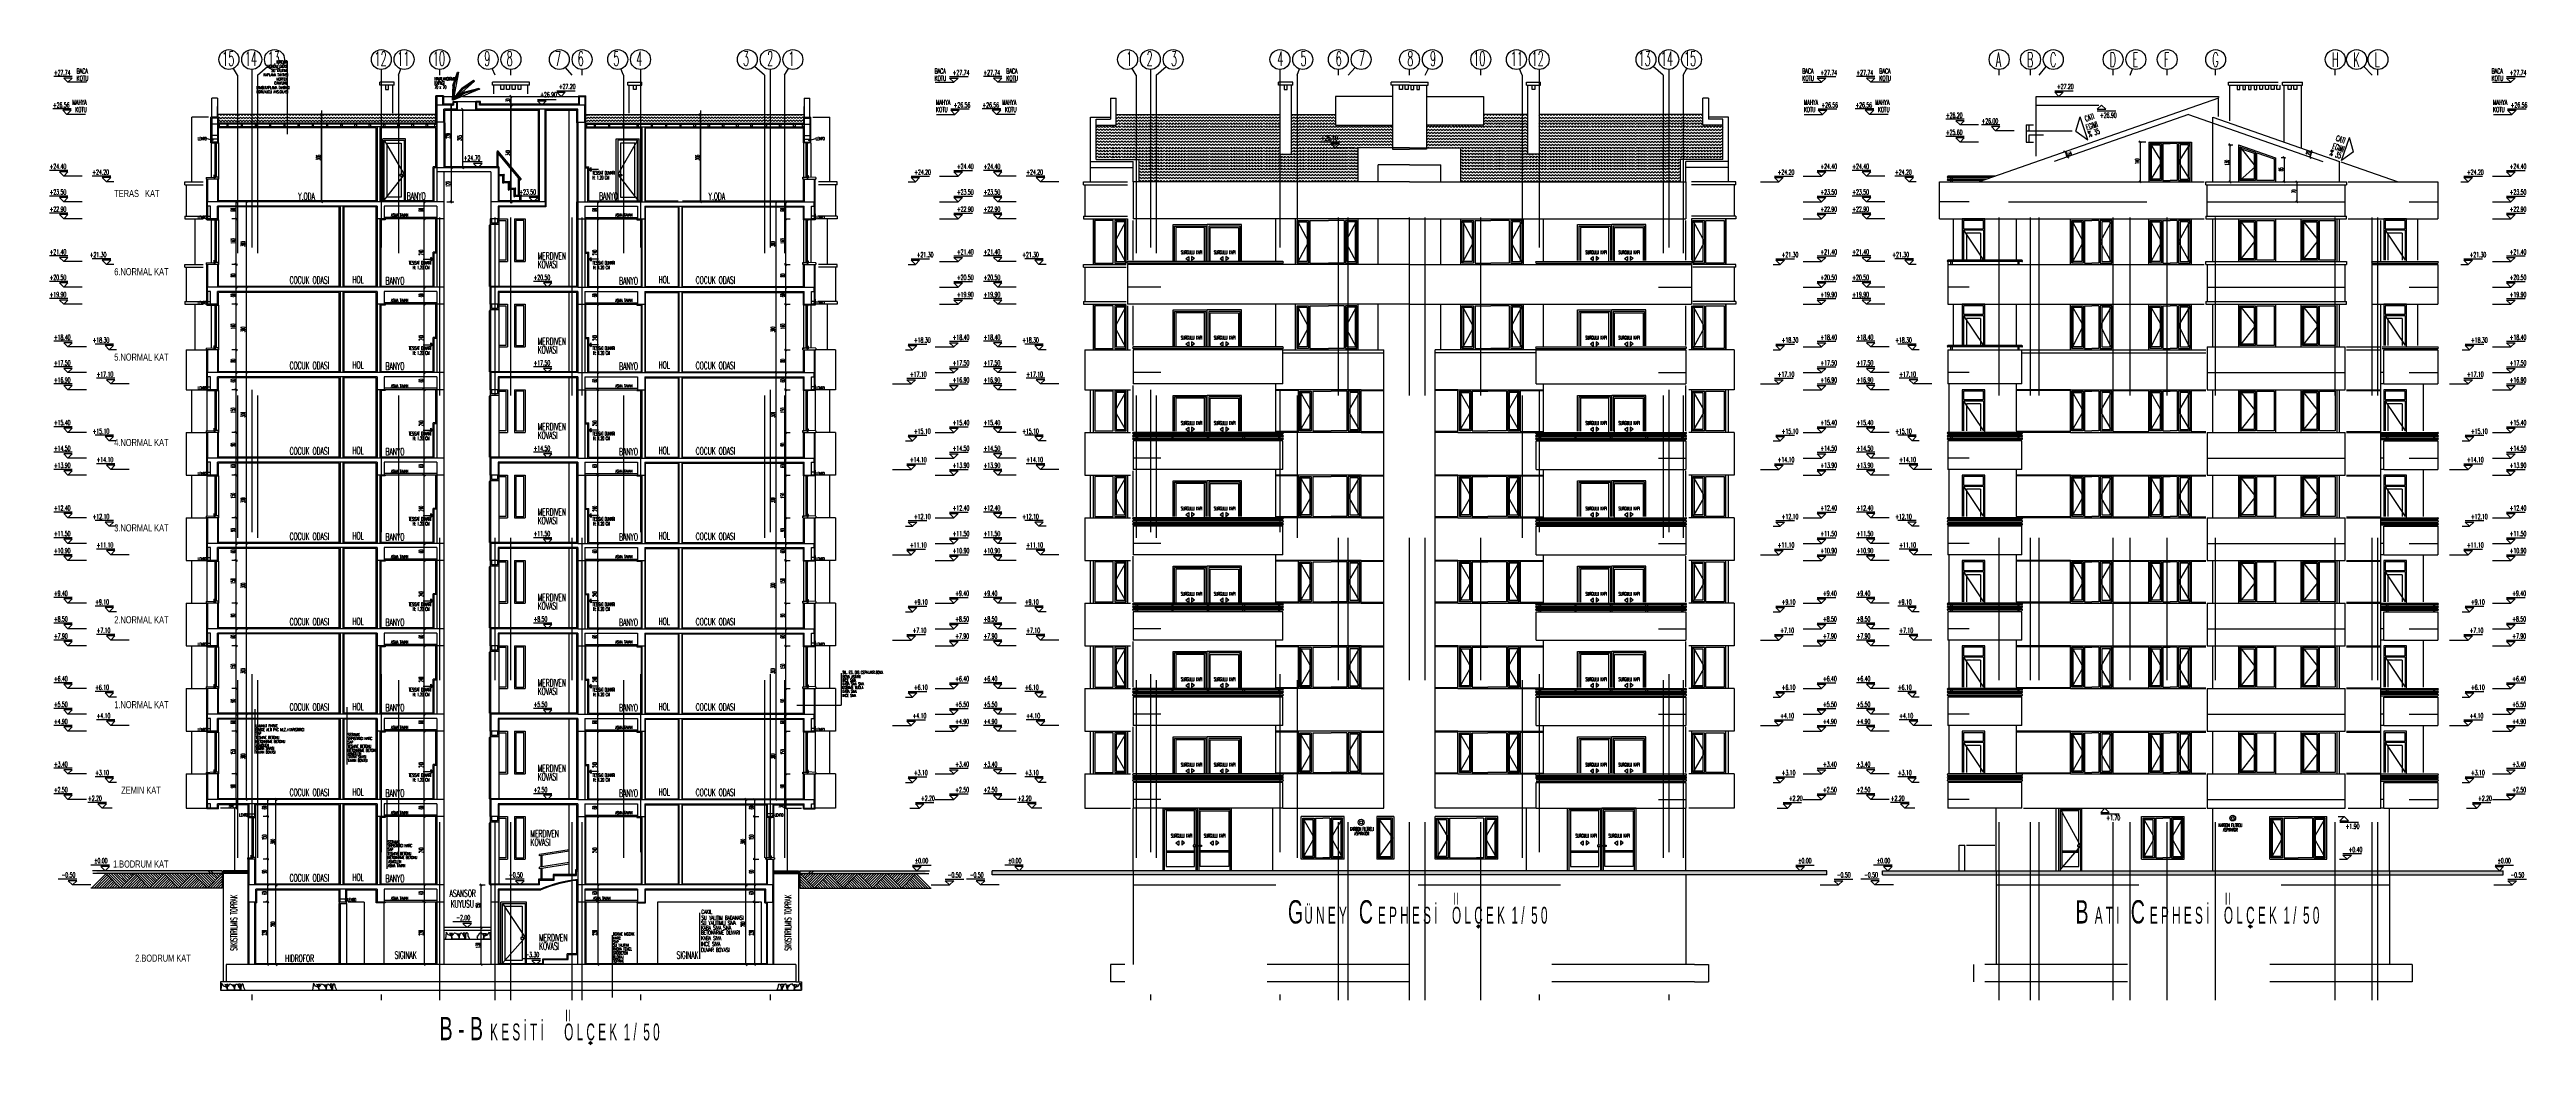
# Model space of a CAD drawing. Extents: x 78 to 306, y -397 to 18.
# Drawn here: x 278.422 to 280.161, y -396.981 to -396.282 of the extents above; entities that cross this region are included whole.
import ezdxf
from ezdxf.enums import TextEntityAlignment as Align

# ---------------------------------------------------------------- set-up
doc = ezdxf.new("R2010")
doc.units = 0
doc.header["$LTSCALE"] = 0.5
doc.header["$MEASUREMENT"] = 0
doc.linetypes.add('DASHDOT2', pattern=[0.5, 0.25, -0.125, 0, -0.125])
doc.linetypes.add('DOT2', pattern=[0.125, 0, -0.125])
doc.layers.get('0').update_dxf_attribs({"linetype": 'CONTINUOUS'})
for name, color, linetype in [('AKS', 5, 'DASHDOT2'), ('DUVAR', 6, 'CONTINUOUS'), ('IZDUSUM', 2, 'DOT2'), ('KAPI', 1, 'CONTINUOUS'), ('KOLON', 4, 'CONTINUOUS'), ('MERDIVEN', 3, 'CONTINUOUS'), ('OLCU', 31, 'CONTINUOUS'), ('SIVA', 7, 'CONTINUOUS'), ('TARAMA', 8, 'CONTINUOUS'), ('TEFRIS', 11, 'CONTINUOUS'), ('YESIL', 73, 'CONTINUOUS')]:
    doc.layers.add(name, color=color, linetype=linetype)
doc.styles.add('MİMARİ YAZI', font='arial.ttf')
doc.styles.add('OLCU', font='romans.shx', dxfattribs={"width": 0.6, "height": 0.125})
doc.styles.add('OLCUIC', font='ROMANS.SHX', dxfattribs={"width": 0.4, "height": 0.15})

msp = doc.modelspace()

# ---------------------------------------------------------------- hatches: boundary and pattern name
at = {"layer": 'KAPI', "ltscale": 1.4}
h = msp.add_hatch(color=256, dxfattribs=at)
h.dxf.hatch_style = 1
h.paths.add_polyline_path([(279.4254, -396.8994), (279.4269, -396.898), (279.4254, -396.8966), (279.424, -396.898)])
h = msp.add_hatch(color=256, dxfattribs=at)
h.dxf.hatch_style = 1
h.paths.add_polyline_path([(279.9674, -396.8994), (279.9689, -396.898), (279.9674, -396.8966), (279.966, -396.898)])
h = msp.add_hatch(color=256, dxfattribs=at)
h.dxf.hatch_style = 1
h.paths.add_polyline_path([(278.802, -396.9814), (278.8034, -396.98), (278.802, -396.9786), (278.8006, -396.98)])
at = {"layer": 'MERDIVEN', "ltscale": 1.4}
for points in [[(278.5621, -396.8606), (278.5621, -396.8586), (278.5441, -396.8586), (278.5441, -396.8606)], [(278.9301, -396.8606), (278.9301, -396.8586), (278.9481, -396.8586), (278.9481, -396.8606)]]:
    msp.add_hatch(color=256, dxfattribs=at).paths.add_polyline_path(points)
at = {"layer": 'TEFRIS'}
for points in [[(278.5434, -396.8586), (278.455, -396.8586, -0.025824), (278.4554, -396.8606), (278.5434, -396.8606)], [(278.9489, -396.8586), (279.0373, -396.8586, 0.025824), (279.0369, -396.8606), (278.9489, -396.8606)]]:
    msp.add_hatch(color=256, dxfattribs=at).paths.add_polyline_path(points)
at = {"layer": 'TEFRIS', "ltscale": 1.4}
for points in [[(279.6701, -396.8586), (279.0841, -396.8586), (279.0841, -396.8616), (279.6701, -396.8616)], [(280.1451, -396.8616), (280.1451, -396.8586), (279.7091, -396.8586), (279.7091, -396.8616)]]:
    msp.add_hatch(color=256, dxfattribs=at).paths.add_polyline_path(points)
at = {"layer": 'YESIL'}
for points in [[(278.8024, -396.3644), (278.8024, -396.3658), (278.8024, -396.3671), (278.801, -396.3658)], [(278.6899, -396.4276), (278.6899, -396.429), (278.6899, -396.4303), (278.6913, -396.429)], [(278.8024, -396.4276), (278.8024, -396.429), (278.8024, -396.4303), (278.801, -396.429)], [(278.6899, -396.4876), (278.6899, -396.489), (278.6899, -396.4903), (278.6913, -396.489)], [(278.8024, -396.4876), (278.8024, -396.489), (278.8024, -396.4903), (278.801, -396.489)], [(278.6899, -396.5476), (278.6899, -396.549), (278.6899, -396.5503), (278.6913, -396.549)], [(278.8024, -396.5476), (278.8024, -396.549), (278.8024, -396.5503), (278.801, -396.549)], [(278.6899, -396.6076), (278.6899, -396.609), (278.6899, -396.6103), (278.6913, -396.609)], [(278.8024, -396.6076), (278.8024, -396.609), (278.8024, -396.6103), (278.801, -396.609)], [(278.6899, -396.6676), (278.6899, -396.669), (278.6899, -396.6703), (278.6913, -396.669)], [(278.8024, -396.6676), (278.8024, -396.669), (278.8024, -396.6703), (278.801, -396.669)], [(278.6899, -396.7276), (278.6899, -396.729), (278.6899, -396.7303), (278.6913, -396.729)], [(278.8024, -396.7276), (278.8024, -396.729), (278.8024, -396.7303), (278.801, -396.729)], [(278.6899, -396.7876), (278.6899, -396.789), (278.6899, -396.7903), (278.6913, -396.789)], [(278.8024, -396.7876), (278.8024, -396.789), (278.8024, -396.7903), (278.801, -396.789)]]:
    msp.add_hatch(color=256, dxfattribs=at).paths.add_polyline_path(points)

# ---------------------------------------------------------------- linework, layer by layer
at = {"color": 0, "linetype": 'ByBlock'}
for p, q in [((278.6138, -396.3281), (278.6123, -396.3266)), ((278.7049, -396.3213), (278.7034, -396.3198)), ((278.7129, -396.3243), (278.7114, -396.3228)), ((278.7469, -396.3153), (278.7454, -396.3138)), ((278.7469, -396.3213), (278.7454, -396.3198)), ((278.7454, -396.3198), (278.7469, -396.3213)), ((278.88, -396.3281), (278.8785, -396.3266)), ((279.8909, -396.3473), (279.8894, -396.3458)), ((278.7034, -396.3638), (278.7049, -396.3653)), ((278.7049, -396.3653), (278.7034, -396.3638)), ((278.7114, -396.3638), (278.7129, -396.3653)), ((279.8385, -396.3538), (279.8366, -396.3529)), ((279.8379, -396.3567), (279.8399, -396.3576)), ((279.9539, -396.3493), (279.9524, -396.3478)), ((279.9919, -396.3583), (279.9904, -396.3568)), ((280.0089, -396.3562), (280.0098, -396.3581)), ((280.0112, -396.3543), (280.0103, -396.3524)), ((279.8894, -396.3738), (279.8909, -396.3753)), ((279.9524, -396.3738), (279.9539, -396.3753)), ((279.9904, -396.3738), (279.9919, -396.3753)), ((280.0009, -396.3753), (279.9994, -396.3738)), ((278.5539, -396.3893), (278.5524, -396.3878)), ((278.5609, -396.3893), (278.5594, -396.3878)), ((278.6123, -396.3878), (278.6138, -396.3893)), ((278.6859, -396.3893), (278.6844, -396.3878)), ((278.7034, -396.3878), (278.7049, -396.3893)), ((278.7454, -396.3878), (278.7469, -396.3893)), ((278.8079, -396.3893), (278.8064, -396.3878)), ((278.8785, -396.3878), (278.88, -396.3893)), ((278.9329, -396.3893), (278.9314, -396.3878)), ((278.9399, -396.3893), (278.9384, -396.3878)), ((279.9994, -396.3878), (280.0009, -396.3893)), ((278.5524, -396.3998), (278.5539, -396.4013)), ((278.5539, -396.4013), (278.5524, -396.3998)), ((278.6844, -396.3998), (278.6859, -396.4013)), ((278.6859, -396.4013), (278.6844, -396.3998)), ((278.8064, -396.3998), (278.8079, -396.4013)), ((278.8079, -396.4013), (278.8064, -396.3998)), ((278.9384, -396.3998), (278.9399, -396.4013)), ((278.9399, -396.4013), (278.9384, -396.3998)), ((278.5524, -396.4318), (278.5539, -396.4333)), ((278.5539, -396.4333), (278.5524, -396.4318)), ((278.9384, -396.4318), (278.9399, -396.4333)), ((278.9399, -396.4333), (278.9384, -396.4318)), ((278.5524, -396.4478), (278.5539, -396.4493)), ((278.5539, -396.4493), (278.5524, -396.4478)), ((278.5594, -396.4478), (278.5609, -396.4493)), ((278.5609, -396.4493), (278.5594, -396.4478)), ((278.6844, -396.4478), (278.6859, -396.4493)), ((278.6859, -396.4493), (278.6844, -396.4478)), ((278.8064, -396.4478), (278.8079, -396.4493)), ((278.8079, -396.4493), (278.8064, -396.4478)), ((278.9314, -396.4478), (278.9329, -396.4493)), ((278.9329, -396.4493), (278.9314, -396.4478)), ((278.9384, -396.4478), (278.9399, -396.4493)), ((278.9399, -396.4493), (278.9384, -396.4478)), ((278.5524, -396.4598), (278.5539, -396.4613)), ((278.5539, -396.4613), (278.5524, -396.4598)), ((278.6844, -396.4598), (278.6859, -396.4613)), ((278.6859, -396.4613), (278.6844, -396.4598)), ((278.8064, -396.4598), (278.8079, -396.4613)), ((278.8079, -396.4613), (278.8064, -396.4598)), ((278.9384, -396.4598), (278.9399, -396.4613)), ((278.9399, -396.4613), (278.9384, -396.4598)), ((278.5524, -396.4918), (278.5539, -396.4933)), ((278.5539, -396.4933), (278.5524, -396.4918)), ((278.9384, -396.4918), (278.9399, -396.4933)), ((278.9399, -396.4933), (278.9384, -396.4918)), ((278.5524, -396.5078), (278.5539, -396.5093)), ((278.5539, -396.5093), (278.5524, -396.5078)), ((278.5524, -396.5198), (278.5539, -396.5213)), ((278.5539, -396.5213), (278.5524, -396.5198)), ((278.5594, -396.5078), (278.5609, -396.5093)), ((278.5609, -396.5093), (278.5594, -396.5078)), ((278.6844, -396.5078), (278.6859, -396.5093)), ((278.6859, -396.5093), (278.6844, -396.5078)), ((278.6844, -396.5198), (278.6859, -396.5213)), ((278.6859, -396.5213), (278.6844, -396.5198)), ((278.8064, -396.5078), (278.8079, -396.5093)), ((278.8079, -396.5093), (278.8064, -396.5078)), ((278.8064, -396.5198), (278.8079, -396.5213)), ((278.8079, -396.5213), (278.8064, -396.5198)), ((278.9314, -396.5078), (278.9329, -396.5093)), ((278.9329, -396.5093), (278.9314, -396.5078)), ((278.9384, -396.5078), (278.9399, -396.5093)), ((278.9399, -396.5093), (278.9384, -396.5078)), ((278.9384, -396.5198), (278.9399, -396.5213)), ((278.9399, -396.5213), (278.9384, -396.5198)), ((278.5524, -396.5498), (278.5539, -396.5513)), ((278.5539, -396.5513), (278.5524, -396.5498)), ((278.9384, -396.5498), (278.9399, -396.5513)), ((278.9399, -396.5513), (278.9384, -396.5498)), ((278.5524, -396.5678), (278.5539, -396.5693)), ((278.5539, -396.5693), (278.5524, -396.5678)), ((278.5594, -396.5678), (278.5609, -396.5693)), ((278.5609, -396.5693), (278.5594, -396.5678)), ((278.6844, -396.5678), (278.6859, -396.5693)), ((278.6859, -396.5693), (278.6844, -396.5678)), ((278.8064, -396.5678), (278.8079, -396.5693)), ((278.8079, -396.5693), (278.8064, -396.5678)), ((278.9314, -396.5678), (278.9329, -396.5693)), ((278.9329, -396.5693), (278.9314, -396.5678)), ((278.9384, -396.5678), (278.9399, -396.5693)), ((278.9399, -396.5693), (278.9384, -396.5678)), ((278.5524, -396.5798), (278.5539, -396.5813)), ((278.5539, -396.5813), (278.5524, -396.5798)), ((278.6844, -396.5798), (278.6859, -396.5813)), ((278.6859, -396.5813), (278.6844, -396.5798)), ((278.8064, -396.5798), (278.8079, -396.5813)), ((278.8079, -396.5813), (278.8064, -396.5798)), ((278.9384, -396.5798), (278.9399, -396.5813)), ((278.9399, -396.5813), (278.9384, -396.5798)), ((278.5524, -396.6098), (278.5539, -396.6113)), ((278.5539, -396.6113), (278.5524, -396.6098)), ((278.9384, -396.6098), (278.9399, -396.6113)), ((278.9399, -396.6113), (278.9384, -396.6098)), ((278.5524, -396.6278), (278.5539, -396.6293)), ((278.5539, -396.6293), (278.5524, -396.6278)), ((278.5524, -396.6398), (278.5539, -396.6413)), ((278.5539, -396.6413), (278.5524, -396.6398)), ((278.5594, -396.6278), (278.5609, -396.6293)), ((278.5609, -396.6293), (278.5594, -396.6278)), ((278.6844, -396.6278), (278.6859, -396.6293)), ((278.6859, -396.6293), (278.6844, -396.6278)), ((278.6844, -396.6398), (278.6859, -396.6413)), ((278.6859, -396.6413), (278.6844, -396.6398)), ((278.8064, -396.6278), (278.8079, -396.6293)), ((278.8079, -396.6293), (278.8064, -396.6278)), ((278.8064, -396.6398), (278.8079, -396.6413)), ((278.8079, -396.6413), (278.8064, -396.6398)), ((278.9314, -396.6278), (278.9329, -396.6293)), ((278.9329, -396.6293), (278.9314, -396.6278)), ((278.9384, -396.6278), (278.9399, -396.6293)), ((278.9399, -396.6293), (278.9384, -396.6278)), ((278.9384, -396.6398), (278.9399, -396.6413)), ((278.9399, -396.6413), (278.9384, -396.6398)), ((278.5524, -396.6698), (278.5539, -396.6713)), ((278.5539, -396.6713), (278.5524, -396.6698)), ((278.9384, -396.6698), (278.9399, -396.6713)), ((278.9399, -396.6713), (278.9384, -396.6698)), ((278.5524, -396.6878), (278.5539, -396.6893)), ((278.5539, -396.6893), (278.5524, -396.6878)), ((278.5594, -396.6878), (278.5609, -396.6893)), ((278.5609, -396.6893), (278.5594, -396.6878)), ((278.6844, -396.6878), (278.6859, -396.6893)), ((278.6859, -396.6893), (278.6844, -396.6878)), ((278.8064, -396.6878), (278.8079, -396.6893)), ((278.8079, -396.6893), (278.8064, -396.6878)), ((278.9314, -396.6878), (278.9329, -396.6893)), ((278.9329, -396.6893), (278.9314, -396.6878)), ((278.9384, -396.6878), (278.9399, -396.6893)), ((278.9399, -396.6893), (278.9384, -396.6878)), ((278.5524, -396.6998), (278.5539, -396.7013)), ((278.5539, -396.7013), (278.5524, -396.6998)), ((278.6844, -396.6998), (278.6859, -396.7013)), ((278.6859, -396.7013), (278.6844, -396.6998)), ((278.8064, -396.6998), (278.8079, -396.7013)), ((278.8079, -396.7013), (278.8064, -396.6998)), ((278.9384, -396.6998), (278.9399, -396.7013)), ((278.9399, -396.7013), (278.9384, -396.6998)), ((278.5524, -396.7298), (278.5539, -396.7313)), ((278.5539, -396.7313), (278.5524, -396.7298)), ((278.9384, -396.7298), (278.9399, -396.7313)), ((278.9399, -396.7313), (278.9384, -396.7298)), ((278.5524, -396.7478), (278.5539, -396.7493)), ((278.5539, -396.7493), (278.5524, -396.7478)), ((278.5524, -396.7598), (278.5539, -396.7613)), ((278.5539, -396.7613), (278.5524, -396.7598)), ((278.5594, -396.7478), (278.5609, -396.7493)), ((278.5609, -396.7493), (278.5594, -396.7478)), ((278.6844, -396.7478), (278.6859, -396.7493)), ((278.6859, -396.7493), (278.6844, -396.7478)), ((278.6844, -396.7598), (278.6859, -396.7613)), ((278.6859, -396.7613), (278.6844, -396.7598)), ((278.8064, -396.7478), (278.8079, -396.7493)), ((278.8079, -396.7493), (278.8064, -396.7478)), ((278.8064, -396.7598), (278.8079, -396.7613)), ((278.8079, -396.7613), (278.8064, -396.7598)), ((278.9314, -396.7478), (278.9329, -396.7493)), ((278.9329, -396.7493), (278.9314, -396.7478)), ((278.9384, -396.7478), (278.9399, -396.7493)), ((278.9399, -396.7493), (278.9384, -396.7478)), ((278.9384, -396.7598), (278.9399, -396.7613)), ((278.9399, -396.7613), (278.9384, -396.7598)), ((278.5524, -396.7898), (278.5539, -396.7913)), ((278.5539, -396.7913), (278.5524, -396.7898)), ((278.9384, -396.7898), (278.9399, -396.7913)), ((278.9399, -396.7913), (278.9384, -396.7898)), ((278.5524, -396.8078), (278.5539, -396.8093)), ((278.5539, -396.8093), (278.5524, -396.8078)), ((278.5524, -396.8138), (278.5539, -396.8153)), ((278.5594, -396.8078), (278.5609, -396.8093)), ((278.5759, -396.8093), (278.5744, -396.8078)), ((278.5819, -396.8093), (278.5804, -396.8078)), ((278.6844, -396.8078), (278.6859, -396.8093)), ((278.6859, -396.8093), (278.6844, -396.8078)), ((278.8064, -396.8078), (278.8079, -396.8093)), ((278.8079, -396.8093), (278.8064, -396.8078)), ((278.9119, -396.8093), (278.9104, -396.8078)), ((278.9179, -396.8093), (278.9164, -396.8078)), ((278.9314, -396.8078), (278.9329, -396.8093)), ((278.9384, -396.8078), (278.9399, -396.8093)), ((278.9399, -396.8093), (278.9384, -396.8078)), ((278.9384, -396.8138), (278.9399, -396.8153)), ((278.5759, -396.8213), (278.5744, -396.8198)), ((278.5744, -396.8198), (278.5759, -396.8213)), ((278.6844, -396.8198), (278.6859, -396.8213)), ((278.6859, -396.8213), (278.6844, -396.8198)), ((278.8064, -396.8198), (278.8079, -396.8213)), ((278.8079, -396.8213), (278.8064, -396.8198)), ((278.9179, -396.8213), (278.9164, -396.8198)), ((278.9164, -396.8198), (278.9179, -396.8213)), ((278.5759, -396.8513), (278.5744, -396.8498)), ((278.5744, -396.8498), (278.5759, -396.8513)), ((278.9179, -396.8513), (278.9164, -396.8498)), ((278.9164, -396.8498), (278.9179, -396.8513)), ((278.5759, -396.8693), (278.5744, -396.8678)), ((278.5744, -396.8678), (278.5759, -396.8693)), ((278.5804, -396.8678), (278.5819, -396.8693)), ((278.5819, -396.8693), (278.5804, -396.8678)), ((278.6859, -396.8693), (278.6844, -396.8678)), ((278.6844, -396.8678), (278.6859, -396.8693)), ((278.7259, -396.8693), (278.7244, -396.8678)), ((278.8079, -396.8693), (278.8064, -396.8678)), ((278.8064, -396.8678), (278.8079, -396.8693)), ((278.9104, -396.8678), (278.9119, -396.8693)), ((278.9119, -396.8693), (278.9104, -396.8678)), ((278.9179, -396.8693), (278.9164, -396.8678)), ((278.9164, -396.8678), (278.9179, -396.8693)), ((278.5759, -396.8813), (278.5744, -396.8798)), ((278.5744, -396.8798), (278.5759, -396.8813)), ((278.6859, -396.8813), (278.6844, -396.8798)), ((278.6844, -396.8798), (278.6859, -396.8813)), ((278.8079, -396.8813), (278.8064, -396.8798)), ((278.8064, -396.8798), (278.8079, -396.8813)), ((278.9179, -396.8813), (278.9164, -396.8798)), ((278.9164, -396.8798), (278.9179, -396.8813)), ((278.7259, -396.8993), (278.7244, -396.8978)), ((278.7244, -396.8978), (278.7259, -396.8993)), ((278.5744, -396.9238), (278.5759, -396.9253)), ((278.5804, -396.9238), (278.5819, -396.9253)), ((278.6844, -396.9238), (278.6859, -396.9253)), ((278.7244, -396.9238), (278.7259, -396.9253)), ((278.8064, -396.9238), (278.8079, -396.9253)), ((278.9104, -396.9238), (278.9119, -396.9253)), ((278.9164, -396.9238), (278.9179, -396.9253))]:
    msp.add_line(p, q, dxfattribs=at)
at = {"layer": 'AKS'}
for p, q in [((278.5681, -396.2996), (278.5752, -396.2935)), ((278.7891, -396.2996), (278.7844, -396.2941)), ((278.9241, -396.2996), (278.9171, -396.2935)), ((279.1991, -396.2996), (279.2062, -396.2935)), ((279.3341, -396.2996), (279.3389, -396.2941)), ((279.5551, -396.2996), (279.5481, -396.2935)), ((279.8191, -396.2996), (279.8242, -396.2936)), ((280.0531, -396.2996), (280.0471, -396.2935)), ((278.5541, -396.2996), (278.5514, -396.2948)), ((278.5541, -396.2996), (278.5541, -396.9496)), ((278.5641, -396.2956), (278.5641, -396.9496)), ((278.5681, -396.2996), (278.5681, -396.9496)), ((278.6551, -396.2956), (278.6551, -396.9496)), ((278.6671, -396.2996), (278.6689, -396.2952)), ((278.6671, -396.2996), (278.6671, -396.9496)), ((278.6961, -396.9496), (278.6961, -396.2956)), ((278.7351, -396.2996), (278.7329, -396.295)), ((278.7351, -396.9496), (278.7351, -396.2996)), ((278.7461, -396.9496), (278.7461, -396.2956)), ((278.7891, -396.9496), (278.7891, -396.2996)), ((278.7961, -396.9496), (278.7961, -396.2956)), ((278.8251, -396.2996), (278.8234, -396.2952)), ((278.8251, -396.2996), (278.8251, -396.9496)), ((278.8371, -396.2956), (278.8371, -396.9496)), ((278.9241, -396.2996), (278.9241, -396.9496)), ((278.9281, -396.2956), (278.9281, -396.9496)), ((278.9381, -396.2996), (278.9409, -396.2948)), ((278.9381, -396.2996), (278.9381, -396.9496)), ((279.1851, -396.2996), (279.1824, -396.2948)), ((279.1851, -396.2996), (279.1851, -396.9496)), ((279.1951, -396.2956), (279.1951, -396.9496)), ((279.1991, -396.2996), (279.1991, -396.9496)), ((279.2861, -396.2956), (279.2861, -396.9496)), ((279.2981, -396.2996), (279.2999, -396.2952)), ((279.2981, -396.2996), (279.2981, -396.9496)), ((279.3271, -396.9496), (279.3271, -396.2956)), ((279.3341, -396.9496), (279.3341, -396.2996)), ((279.3771, -396.9496), (279.3771, -396.2956)), ((279.3881, -396.2996), (279.3904, -396.295)), ((279.3881, -396.9496), (279.3881, -396.2996)), ((279.4271, -396.9496), (279.4271, -396.2956)), ((279.4561, -396.2996), (279.4544, -396.2952)), ((279.4561, -396.2996), (279.4561, -396.9496)), ((279.4681, -396.2956), (279.4681, -396.9496)), ((279.5551, -396.2996), (279.5551, -396.9496)), ((279.5591, -396.2956), (279.5591, -396.9496)), ((279.5691, -396.2996), (279.5719, -396.2948)), ((279.5691, -396.2996), (279.5691, -396.9496)), ((279.7911, -396.9496), (279.7911, -396.2956)), ((279.8131, -396.9496), (279.8131, -396.2956)), ((279.8191, -396.9496), (279.8191, -396.2996)), ((279.8711, -396.9496), (279.8711, -396.2956)), ((279.8831, -396.2996), (279.8848, -396.2952)), ((279.8831, -396.9496), (279.8831, -396.2996)), ((279.9091, -396.9496), (279.9091, -396.2956)), ((279.9431, -396.9496), (279.9431, -396.2956)), ((280.0271, -396.9496), (280.0271, -396.2956)), ((280.0531, -396.9496), (280.0531, -396.2996)), ((280.0571, -396.9496), (280.0571, -396.2956))]:
    msp.add_line(p, q, dxfattribs=at)
at = {"layer": 'DUVAR'}
for p, q in [((278.714, -396.3113), (278.7053, -396.3164)), ((278.7143, -396.312), (278.7056, -396.3172)), ((278.714, -396.3113), (278.7238, -396.3088)), ((278.7143, -396.312), (278.7241, -396.3095)), ((278.7238, -396.3088), (278.7241, -396.3095)), ((278.6941, -396.3139), (278.6941, -396.3646)), ((278.6941, -396.3146), (278.6941, -396.3206)), ((278.6981, -396.3146), (278.6941, -396.3146)), ((278.6981, -396.3146), (278.6981, -396.3206)), ((278.7056, -396.3172), (278.7053, -396.3164)), ((278.7661, -396.3886), (278.7661, -396.3236)), ((278.7701, -396.3886), (278.7701, -396.3236)), ((278.7941, -396.3146), (278.7941, -396.3206)), ((278.7941, -396.3146), (278.7981, -396.3146)), ((278.7981, -396.3146), (278.7981, -396.3206)), ((279.9451, -396.3157), (279.777, -396.3746)), ((279.9451, -396.3286), (279.9451, -396.3157)), ((278.6521, -396.336), (278.6521, -396.3886)), ((278.6541, -396.336), (278.6541, -396.3886)), ((278.6991, -396.3326), (278.6991, -396.3646)), ((278.7931, -396.3326), (278.7931, -396.3886)), ((278.7981, -396.3326), (278.7981, -396.3886)), ((278.8381, -396.336), (278.8381, -396.3886)), ((278.8401, -396.336), (278.8401, -396.3886)), ((279.8961, -396.3466), (279.9261, -396.3466)), ((279.8961, -396.3466), (279.8961, -396.3746)), ((279.9261, -396.3466), (279.9261, -396.3746)), ((278.5331, -396.3726), (278.5331, -396.3886)), ((278.5401, -396.3726), (278.5331, -396.3726)), ((278.5401, -396.3726), (278.5331, -396.3726)), ((278.5401, -396.3726), (278.5401, -396.3886)), ((278.6921, -396.3886), (278.6921, -396.3646)), ((278.6941, -396.3646), (278.6921, -396.3646)), ((278.6941, -396.3676), (278.6941, -396.3886)), ((278.6991, -396.3676), (278.6991, -396.3886)), ((278.7981, -396.3646), (278.8001, -396.3646)), ((278.8001, -396.3886), (278.8001, -396.3646)), ((278.9521, -396.3726), (278.9521, -396.3886)), ((278.9521, -396.3726), (278.9591, -396.3726)), ((278.9521, -396.3726), (278.9591, -396.3726)), ((278.9591, -396.3726), (278.9591, -396.3886)), ((279.7491, -396.4006), (279.7491, -396.3746)), ((279.7491, -396.3746), (279.9351, -396.3746)), ((278.5331, -396.3986), (278.5351, -396.3986)), ((278.6261, -396.3916), (278.6261, -396.4486)), ((278.6281, -396.3916), (278.6281, -396.4486)), ((278.8641, -396.3916), (278.8641, -396.4486)), ((278.8661, -396.3916), (278.8661, -396.4486)), ((278.9591, -396.3986), (278.9571, -396.3986)), ((278.5331, -396.4006), (278.5351, -396.4006)), ((278.6521, -396.4006), (278.6521, -396.4486)), ((278.6541, -396.4006), (278.6541, -396.4486)), ((278.8381, -396.4006), (278.8381, -396.4486)), ((278.8401, -396.4006), (278.8401, -396.4486)), ((278.9591, -396.4006), (278.9571, -396.4006)), ((279.7491, -396.4006), (279.9351, -396.4006)), ((279.8031, -396.4006), (279.8031, -396.4296)), ((279.8411, -396.4326), (279.8411, -396.4006)), ((279.8411, -396.4006), (279.8711, -396.4006)), ((279.8711, -396.4326), (279.8711, -396.4006)), ((279.8961, -396.4326), (279.8961, -396.4006)), ((279.8961, -396.4006), (279.9261, -396.4006)), ((279.9261, -396.4326), (279.9261, -396.4006)), ((280.0301, -396.4306), (280.0301, -396.4006)), ((278.5331, -396.4326), (278.5331, -396.4486)), ((278.5401, -396.4326), (278.5331, -396.4326)), ((278.5401, -396.4326), (278.5331, -396.4326)), ((278.5401, -396.4326), (278.5401, -396.4486)), ((278.6921, -396.4486), (278.6921, -396.4246)), ((278.6941, -396.4246), (278.6921, -396.4246)), ((278.7981, -396.4246), (278.8001, -396.4246)), ((278.8001, -396.4486), (278.8001, -396.4246)), ((278.9521, -396.4326), (278.9521, -396.4486)), ((278.9521, -396.4326), (278.9591, -396.4326)), ((278.9521, -396.4326), (278.9591, -396.4326)), ((278.9591, -396.4326), (278.9591, -396.4486)), ((279.7551, -396.4306), (279.7551, -396.4606)), ((279.7551, -396.4326), (279.7551, -396.4606)), ((279.7551, -396.4326), (279.9351, -396.4326)), ((278.5331, -396.4586), (278.5351, -396.4586)), ((278.5331, -396.4606), (278.5351, -396.4606)), ((278.6261, -396.4516), (278.6261, -396.5086)), ((278.6281, -396.4516), (278.6281, -396.5086)), ((278.6521, -396.4606), (278.6521, -396.5086)), ((278.6541, -396.4606), (278.6541, -396.5086)), ((278.8381, -396.4606), (278.8381, -396.5086)), ((278.8401, -396.4606), (278.8401, -396.5086)), ((278.8641, -396.4516), (278.8641, -396.5086)), ((278.8661, -396.4516), (278.8661, -396.5086)), ((278.9591, -396.4586), (278.9571, -396.4586)), ((278.9591, -396.4606), (278.9571, -396.4606)), ((279.7551, -396.4606), (279.9351, -396.4606)), ((279.8031, -396.4606), (279.8031, -396.4896)), ((279.8411, -396.4926), (279.8411, -396.4606)), ((279.8711, -396.4926), (279.8711, -396.4606)), ((279.8961, -396.4926), (279.8961, -396.4606)), ((279.9261, -396.4926), (279.9261, -396.4606)), ((280.0301, -396.4906), (280.0301, -396.4606)), ((278.6921, -396.5086), (278.6921, -396.4846)), ((278.6941, -396.4846), (278.6921, -396.4846)), ((278.7981, -396.4846), (278.8001, -396.4846)), ((278.8001, -396.5086), (278.8001, -396.4846)), ((278.5331, -396.4926), (278.5331, -396.5086)), ((278.5401, -396.4926), (278.5331, -396.4926)), ((278.5401, -396.4926), (278.5331, -396.4926)), ((278.5401, -396.4926), (278.5401, -396.5086)), ((278.9521, -396.4926), (278.9521, -396.5086)), ((278.9521, -396.4926), (278.9591, -396.4926)), ((278.9521, -396.4926), (278.9591, -396.4926)), ((278.9591, -396.4926), (278.9591, -396.5086)), ((279.7551, -396.4926), (279.7551, -396.5166)), ((279.7551, -396.4926), (279.9361, -396.4926)), ((279.8071, -396.5166), (279.8071, -396.4926)), ((279.8071, -396.4946), (279.9361, -396.4946)), ((279.8411, -396.4926), (279.8711, -396.4926)), ((279.8961, -396.4926), (279.9261, -396.4926)), ((280.0351, -396.4906), (280.0591, -396.4906)), ((280.0351, -396.4926), (280.0591, -396.4926)), ((278.5331, -396.5186), (278.5351, -396.5186)), ((278.5331, -396.5206), (278.5351, -396.5206)), ((278.6261, -396.5116), (278.6261, -396.5686)), ((278.6281, -396.5116), (278.6281, -396.5686)), ((278.6521, -396.5206), (278.6521, -396.5686)), ((278.6541, -396.5206), (278.6541, -396.5686)), ((278.8381, -396.5206), (278.8381, -396.5686)), ((278.8401, -396.5206), (278.8401, -396.5686)), ((278.8641, -396.5116), (278.8641, -396.5686)), ((278.8661, -396.5116), (278.8661, -396.5686)), ((278.9591, -396.5186), (278.9571, -396.5186)), ((278.9591, -396.5206), (278.9571, -396.5206)), ((279.8071, -396.5166), (279.7551, -396.5166)), ((279.8031, -396.5166), (279.8031, -396.5496)), ((279.8411, -396.5506), (279.8411, -396.5206)), ((279.8411, -396.5206), (279.8711, -396.5206)), ((279.8711, -396.5506), (279.8711, -396.5206)), ((279.8961, -396.5506), (279.8961, -396.5206)), ((279.8961, -396.5206), (279.9261, -396.5206)), ((279.9261, -396.5506), (279.9261, -396.5206)), ((280.0301, -396.5506), (280.0301, -396.5206)), ((278.5331, -396.5506), (278.5331, -396.5686)), ((278.5401, -396.5506), (278.5331, -396.5506)), ((278.5401, -396.5506), (278.5331, -396.5506)), ((278.5401, -396.5506), (278.5401, -396.5686)), ((278.6921, -396.5686), (278.6921, -396.5446)), ((278.6941, -396.5446), (278.6921, -396.5446)), ((278.7981, -396.5446), (278.8001, -396.5446)), ((278.8001, -396.5686), (278.8001, -396.5446)), ((278.9521, -396.5506), (278.9521, -396.5686)), ((278.9521, -396.5506), (278.9591, -396.5506)), ((278.9521, -396.5506), (278.9591, -396.5506)), ((278.9591, -396.5506), (278.9591, -396.5686)), ((279.8411, -396.5506), (279.8711, -396.5506)), ((279.8961, -396.5506), (279.9261, -396.5506)), ((278.6261, -396.5716), (278.6261, -396.6286)), ((278.6281, -396.5716), (278.6281, -396.6286)), ((278.8641, -396.5716), (278.8641, -396.6286)), ((278.8661, -396.5716), (278.8661, -396.6286)), ((279.7551, -396.5566), (279.7551, -396.5766)), ((279.8071, -396.5566), (279.7551, -396.5566)), ((279.8071, -396.5766), (279.8071, -396.5566)), ((278.5331, -396.5786), (278.5351, -396.5786)), ((278.5331, -396.5806), (278.5351, -396.5806)), ((278.6521, -396.5806), (278.6521, -396.6286)), ((278.6541, -396.5806), (278.6541, -396.6286)), ((278.8381, -396.5806), (278.8381, -396.6286)), ((278.8401, -396.5806), (278.8401, -396.6286)), ((278.9591, -396.5786), (278.9571, -396.5786)), ((278.9591, -396.5806), (278.9571, -396.5806)), ((279.8071, -396.5766), (279.7551, -396.5766)), ((279.8031, -396.5766), (279.8031, -396.6096)), ((279.8411, -396.6106), (279.8411, -396.5806)), ((279.8411, -396.5806), (279.8711, -396.5806)), ((279.8711, -396.6106), (279.8711, -396.5806)), ((279.8961, -396.6106), (279.8961, -396.5806)), ((279.8961, -396.5806), (279.9261, -396.5806)), ((279.9261, -396.6106), (279.9261, -396.5806)), ((280.0301, -396.6106), (280.0301, -396.5806)), ((278.6921, -396.6286), (278.6921, -396.6046)), ((278.6941, -396.6046), (278.6921, -396.6046)), ((278.7981, -396.6046), (278.8001, -396.6046)), ((278.8001, -396.6286), (278.8001, -396.6046)), ((278.5331, -396.6106), (278.5331, -396.6286)), ((278.5401, -396.6106), (278.5331, -396.6106)), ((278.5401, -396.6106), (278.5331, -396.6106)), ((278.5401, -396.6106), (278.5401, -396.6286)), ((278.9521, -396.6106), (278.9521, -396.6286)), ((278.9521, -396.6106), (278.9591, -396.6106)), ((278.9521, -396.6106), (278.9591, -396.6106)), ((278.9591, -396.6106), (278.9591, -396.6286)), ((279.7551, -396.6166), (279.7551, -396.6366)), ((279.8071, -396.6166), (279.7551, -396.6166)), ((279.8071, -396.6366), (279.8071, -396.6166)), ((279.8411, -396.6106), (279.8711, -396.6106)), ((279.8961, -396.6106), (279.9261, -396.6106)), ((278.5331, -396.6386), (278.5351, -396.6386)), ((278.5331, -396.6406), (278.5351, -396.6406)), ((278.6261, -396.6316), (278.6261, -396.6886)), ((278.6281, -396.6316), (278.6281, -396.6886)), ((278.6521, -396.6406), (278.6521, -396.6886)), ((278.6541, -396.6406), (278.6541, -396.6886)), ((278.8381, -396.6406), (278.8381, -396.6886)), ((278.8401, -396.6406), (278.8401, -396.6886)), ((278.8641, -396.6316), (278.8641, -396.6886)), ((278.8661, -396.6316), (278.8661, -396.6886)), ((278.9591, -396.6386), (278.9571, -396.6386)), ((278.9591, -396.6406), (278.9571, -396.6406)), ((279.8071, -396.6366), (279.7551, -396.6366)), ((279.8031, -396.6366), (279.8031, -396.6696)), ((279.8411, -396.6706), (279.8411, -396.6406)), ((279.8411, -396.6406), (279.8711, -396.6406)), ((279.8711, -396.6706), (279.8711, -396.6406)), ((279.8961, -396.6706), (279.8961, -396.6406)), ((279.8961, -396.6406), (279.9261, -396.6406)), ((279.9261, -396.6706), (279.9261, -396.6406)), ((280.0301, -396.6706), (280.0301, -396.6406)), ((278.5331, -396.6706), (278.5331, -396.6886)), ((278.5401, -396.6706), (278.5331, -396.6706)), ((278.5401, -396.6706), (278.5331, -396.6706)), ((278.5401, -396.6706), (278.5401, -396.6886)), ((278.6921, -396.6886), (278.6921, -396.6646)), ((278.6941, -396.6646), (278.6921, -396.6646)), ((278.7981, -396.6646), (278.8001, -396.6646)), ((278.8001, -396.6886), (278.8001, -396.6646)), ((278.9521, -396.6706), (278.9521, -396.6886)), ((278.9521, -396.6706), (278.9591, -396.6706)), ((278.9521, -396.6706), (278.9591, -396.6706)), ((278.9591, -396.6706), (278.9591, -396.6886)), ((279.7551, -396.6766), (279.7551, -396.6966)), ((279.8071, -396.6766), (279.7551, -396.6766)), ((279.8071, -396.6966), (279.8071, -396.6766)), ((279.8411, -396.6706), (279.8711, -396.6706)), ((279.8961, -396.6706), (279.9261, -396.6706)), ((278.6261, -396.6916), (278.6261, -396.7486)), ((278.6281, -396.6916), (278.6281, -396.7486)), ((278.8641, -396.6916), (278.8641, -396.7486)), ((278.8661, -396.6916), (278.8661, -396.7486)), ((278.5331, -396.6986), (278.5351, -396.6986)), ((278.5331, -396.7006), (278.5351, -396.7006)), ((278.6521, -396.7006), (278.6521, -396.7486)), ((278.6541, -396.7006), (278.6541, -396.7486)), ((278.8381, -396.7006), (278.8381, -396.7486)), ((278.8401, -396.7006), (278.8401, -396.7486)), ((278.9591, -396.6986), (278.9571, -396.6986)), ((278.9591, -396.7006), (278.9571, -396.7006)), ((279.8071, -396.6966), (279.7551, -396.6966)), ((279.8031, -396.6966), (279.8031, -396.7296)), ((279.8411, -396.7306), (279.8411, -396.7006)), ((279.8411, -396.7006), (279.8711, -396.7006)), ((279.8711, -396.7306), (279.8711, -396.7006)), ((279.8961, -396.7306), (279.8961, -396.7006)), ((279.8961, -396.7006), (279.9261, -396.7006)), ((279.9261, -396.7306), (279.9261, -396.7006)), ((280.0301, -396.7306), (280.0301, -396.7006)), ((278.6921, -396.7486), (278.6921, -396.7246)), ((278.6941, -396.7246), (278.6921, -396.7246)), ((278.7981, -396.7246), (278.8001, -396.7246)), ((278.8001, -396.7486), (278.8001, -396.7246)), ((278.5331, -396.7306), (278.5331, -396.7486)), ((278.5401, -396.7306), (278.5331, -396.7306)), ((278.5401, -396.7306), (278.5331, -396.7306)), ((278.5401, -396.7306), (278.5401, -396.7486)), ((278.9521, -396.7306), (278.9521, -396.7486)), ((278.9521, -396.7306), (278.9591, -396.7306)), ((278.9521, -396.7306), (278.9591, -396.7306)), ((278.9591, -396.7306), (278.9591, -396.7486)), ((279.7551, -396.7366), (279.7551, -396.7566)), ((279.8071, -396.7366), (279.7551, -396.7366)), ((279.8071, -396.7566), (279.8071, -396.7366)), ((279.8411, -396.7306), (279.8711, -396.7306)), ((279.8961, -396.7306), (279.9261, -396.7306)), ((278.5331, -396.7586), (278.5351, -396.7586)), ((278.5331, -396.7606), (278.5351, -396.7606)), ((278.6261, -396.7516), (278.6261, -396.8086)), ((278.6281, -396.7516), (278.6281, -396.8086)), ((278.6521, -396.7606), (278.6521, -396.8086)), ((278.6541, -396.7606), (278.6541, -396.8086)), ((278.8381, -396.7606), (278.8381, -396.8086)), ((278.8401, -396.7606), (278.8401, -396.8086)), ((278.8641, -396.7516), (278.8641, -396.8086)), ((278.8661, -396.7516), (278.8661, -396.8086)), ((278.9591, -396.7586), (278.9571, -396.7586)), ((278.9591, -396.7606), (278.9571, -396.7606)), ((279.8071, -396.7566), (279.7551, -396.7566)), ((279.8031, -396.7566), (279.8031, -396.7896)), ((279.8411, -396.7906), (279.8411, -396.7606)), ((279.8411, -396.7606), (279.8711, -396.7606)), ((279.8711, -396.7906), (279.8711, -396.7606)), ((279.8961, -396.7906), (279.8961, -396.7606)), ((279.8961, -396.7606), (279.9261, -396.7606)), ((279.9261, -396.7906), (279.9261, -396.7606)), ((280.0301, -396.7906), (280.0301, -396.7606)), ((280.0031, -396.7776), (280.0031, -396.7736)), ((278.5331, -396.7906), (278.5331, -396.8086)), ((278.5401, -396.7906), (278.5331, -396.7906)), ((278.5401, -396.7906), (278.5331, -396.7906)), ((278.5401, -396.7906), (278.5401, -396.8086)), ((278.6921, -396.8086), (278.6921, -396.7846)), ((278.6941, -396.7846), (278.6921, -396.7846)), ((278.7981, -396.7846), (278.8001, -396.7846)), ((278.8001, -396.8086), (278.8001, -396.7846)), ((278.9521, -396.7906), (278.9521, -396.8086)), ((278.9521, -396.7906), (278.9591, -396.7906)), ((278.9521, -396.7906), (278.9591, -396.7906)), ((278.9591, -396.7906), (278.9591, -396.8086)), ((279.7551, -396.7966), (279.7551, -396.8146)), ((279.8071, -396.7966), (279.7551, -396.7966)), ((279.8071, -396.8146), (279.8071, -396.7966)), ((279.8411, -396.7906), (279.8711, -396.7906)), ((279.8961, -396.7906), (279.9261, -396.7906)), ((278.5621, -396.8116), (278.5621, -396.8206)), ((278.5661, -396.8116), (278.5661, -396.8206)), ((278.6261, -396.8116), (278.6261, -396.8686)), ((278.6281, -396.8116), (278.6281, -396.8686)), ((278.8641, -396.8116), (278.8641, -396.8686)), ((278.8661, -396.8116), (278.8661, -396.8686)), ((278.9261, -396.8116), (278.9261, -396.8206)), ((278.9301, -396.8116), (278.9301, -396.8206)), ((279.8071, -396.8146), (279.7551, -396.8146)), ((279.8081, -396.8146), (279.9361, -396.8146)), ((278.5621, -396.8186), (278.5661, -396.8186)), ((278.5621, -396.8206), (278.5661, -396.8206)), ((278.6521, -396.8206), (278.6521, -396.8686)), ((278.6541, -396.8206), (278.6541, -396.8686)), ((278.8381, -396.8206), (278.8381, -396.8686)), ((278.8401, -396.8206), (278.8401, -396.8686)), ((278.9301, -396.8186), (278.9261, -396.8186)), ((278.9301, -396.8206), (278.9261, -396.8206)), ((278.5621, -396.8506), (278.5621, -396.8686)), ((278.5661, -396.8506), (278.5621, -396.8506)), ((278.5661, -396.8506), (278.5621, -396.8506)), ((278.5661, -396.8506), (278.5661, -396.8686)), ((278.9261, -396.8506), (278.9261, -396.8686)), ((278.9261, -396.8506), (278.9301, -396.8506)), ((278.9261, -396.8506), (278.9301, -396.8506)), ((278.9301, -396.8506), (278.9301, -396.8686)), ((278.5621, -396.8806), (278.5621, -396.9246)), ((278.5661, -396.8806), (278.5661, -396.9246)), ((278.6261, -396.8786), (278.6261, -396.8716)), ((278.6261, -396.8806), (278.6261, -396.8786)), ((278.6301, -396.8786), (278.6261, -396.8786)), ((278.6301, -396.8806), (278.6261, -396.8806)), ((278.6301, -396.8786), (278.6301, -396.8716)), ((278.6301, -396.8806), (278.6301, -396.8786)), ((278.7321, -396.8806), (278.7321, -396.9246)), ((278.7371, -396.8806), (278.7371, -396.9246)), ((278.9261, -396.8806), (278.9261, -396.9246)), ((278.9301, -396.8806), (278.9301, -396.9246))]:
    msp.add_line(p, q, dxfattribs=at)
at = {"layer": 'DUVAR', "ltscale": 1.5}
for p, q in [((278.5401, -396.3726), (278.5331, -396.3726)), ((278.5401, -396.3726), (278.5331, -396.3726)), ((278.9521, -396.3726), (278.9591, -396.3726)), ((278.9521, -396.3726), (278.9591, -396.3726)), ((278.5401, -396.4326), (278.5331, -396.4326)), ((278.5401, -396.4326), (278.5331, -396.4326)), ((278.9521, -396.4326), (278.9591, -396.4326)), ((278.9521, -396.4326), (278.9591, -396.4326)), ((278.5401, -396.4926), (278.5331, -396.4926)), ((278.5401, -396.4926), (278.5331, -396.4926)), ((278.9521, -396.4926), (278.9591, -396.4926)), ((278.9521, -396.4926), (278.9591, -396.4926)), ((278.5401, -396.5506), (278.5331, -396.5506)), ((278.5401, -396.5506), (278.5331, -396.5506)), ((278.9521, -396.5506), (278.9591, -396.5506)), ((278.9521, -396.5506), (278.9591, -396.5506)), ((278.5401, -396.6106), (278.5331, -396.6106)), ((278.5401, -396.6106), (278.5331, -396.6106)), ((278.9521, -396.6106), (278.9591, -396.6106)), ((278.9521, -396.6106), (278.9591, -396.6106)), ((278.5401, -396.6706), (278.5331, -396.6706)), ((278.5401, -396.6706), (278.5331, -396.6706)), ((278.9521, -396.6706), (278.9591, -396.6706)), ((278.9521, -396.6706), (278.9591, -396.6706)), ((278.5401, -396.7306), (278.5331, -396.7306)), ((278.5401, -396.7306), (278.5331, -396.7306)), ((278.9521, -396.7306), (278.9591, -396.7306)), ((278.9521, -396.7306), (278.9591, -396.7306)), ((278.5401, -396.7906), (278.5331, -396.7906)), ((278.5401, -396.7906), (278.5331, -396.7906)), ((278.9521, -396.7906), (278.9591, -396.7906)), ((278.9521, -396.7906), (278.9591, -396.7906)), ((278.5661, -396.8506), (278.5621, -396.8506)), ((278.5661, -396.8506), (278.5621, -396.8506)), ((278.9261, -396.8506), (278.9301, -396.8506)), ((278.9261, -396.8506), (278.9301, -396.8506))]:
    msp.add_line(p, q, dxfattribs=at)
at = {"layer": 'DUVAR', "ltscale": 1.4}
for p, q in [((278.5331, -396.3916), (278.5331, -396.4006)), ((278.9591, -396.3916), (278.9591, -396.4006)), ((278.5351, -396.4006), (278.5331, -396.4006)), ((278.9571, -396.4006), (278.9591, -396.4006)), ((278.5331, -396.4516), (278.5331, -396.4606)), ((278.5351, -396.4606), (278.5331, -396.4606)), ((278.9571, -396.4606), (278.9591, -396.4606)), ((278.9591, -396.4516), (278.9591, -396.4606)), ((278.5331, -396.5116), (278.5331, -396.5206)), ((278.5351, -396.5206), (278.5331, -396.5206)), ((278.9571, -396.5206), (278.9591, -396.5206)), ((278.9591, -396.5116), (278.9591, -396.5206)), ((278.5331, -396.5716), (278.5331, -396.5806)), ((278.9591, -396.5716), (278.9591, -396.5806)), ((278.5351, -396.5806), (278.5331, -396.5806)), ((278.9571, -396.5806), (278.9591, -396.5806)), ((278.5331, -396.6316), (278.5331, -396.6406)), ((278.5351, -396.6406), (278.5331, -396.6406)), ((278.9571, -396.6406), (278.9591, -396.6406)), ((278.9591, -396.6316), (278.9591, -396.6406)), ((278.5331, -396.6916), (278.5331, -396.7006)), ((278.9591, -396.6916), (278.9591, -396.7006)), ((278.5351, -396.7006), (278.5331, -396.7006)), ((278.9571, -396.7006), (278.9591, -396.7006)), ((278.5331, -396.7516), (278.5331, -396.7606)), ((278.5351, -396.7606), (278.5331, -396.7606)), ((278.9571, -396.7606), (278.9591, -396.7606)), ((278.9591, -396.7516), (278.9591, -396.7606)), ((278.5331, -396.8116), (278.5331, -396.8146)), ((278.5351, -396.8146), (278.5331, -396.8146)), ((278.9571, -396.8146), (278.9591, -396.8146)), ((278.9591, -396.8116), (278.9591, -396.8146)), ((278.5641, -396.8206), (278.5621, -396.8206)), ((278.9281, -396.8206), (278.9301, -396.8206))]:
    msp.add_line(p, q, dxfattribs=at)
at = {"layer": 'IZDUSUM', "ltscale": 0.6}
for p, q in [((278.7054, -396.3069), (278.7049, -396.317)), ((278.7116, -396.3088), (278.7051, -396.3166)), ((278.7054, -396.3069), (278.7087, -396.2974)), ((278.7094, -396.2975), (278.7056, -396.3172)), ((278.7205, -396.3037), (278.7056, -396.3172)), ((278.7062, -396.3071), (278.7056, -396.3172)), ((278.7121, -396.3094), (278.7056, -396.3172)), ((278.7062, -396.3071), (278.7094, -396.2975)), ((278.7087, -396.2974), (278.7094, -396.2975)), ((278.7116, -396.3088), (278.7199, -396.3032)), ((278.7121, -396.3094), (278.7205, -396.3037)), ((278.7199, -396.3032), (278.7205, -396.3037)), ((278.7056, -396.3172), (278.7049, -396.317)), ((278.7056, -396.3172), (278.7051, -396.3166)), ((278.6571, -396.3453), (278.6711, -396.3693)), ((278.8351, -396.3453), (278.8211, -396.3693)), ((278.6711, -396.3693), (278.6571, -396.3873)), ((278.8211, -396.3693), (278.8351, -396.3873)), ((278.7401, -396.8816), (278.7561, -396.9056)), ((278.7561, -396.9056), (278.7401, -396.9236))]:
    msp.add_line(p, q, dxfattribs=at)
at = {"layer": 'IZDUSUM', "ltscale": 0.5}
for p, q in [((279.9241, -396.3273), (279.7491, -396.3886)), ((279.8171, -396.3206), (279.861, -396.3206)), ((279.9241, -396.3273), (280.0991, -396.3886)), ((279.8101, -396.3386), (279.8423, -396.3386)), ((279.8121, -396.3386), (279.8121, -396.3346)), ((279.8121, -396.3416), (279.8222, -396.3416)), ((279.8121, -396.3466), (279.8121, -396.3416)), ((279.3651, -396.3506), (279.3651, -396.3515)), ((279.3651, -396.3515), (279.3771, -396.3515)), ((279.3891, -396.3515), (279.3771, -396.3515)), ((279.3891, -396.3506), (279.3891, -396.3515)), ((279.8971, -396.3476), (279.9051, -396.3606)), ((279.9051, -396.3606), (279.8971, -396.3736)), ((279.9251, -396.3476), (279.9171, -396.3606)), ((279.9171, -396.3606), (279.9251, -396.3736)), ((279.9601, -396.35), (279.9711, -396.3637)), ((279.9711, -396.3637), (279.9601, -396.3736)), ((279.1531, -396.3644), (279.1831, -396.3644)), ((279.6011, -396.3644), (279.5711, -396.3644)), ((279.7701, -396.3886), (279.7491, -396.3886)), ((279.7977, -396.3886), (279.8947, -396.3886)), ((279.9371, -396.3886), (280.0341, -396.3886)), ((280.0791, -396.3886), (280.0991, -396.3886)), ((279.1781, -396.4016), (279.1701, -396.4166)), ((279.2981, -396.4016), (279.3061, -396.4166)), ((279.3401, -396.4016), (279.3321, -396.4166)), ((279.4141, -396.4016), (279.4221, -396.4166)), ((279.4561, -396.4016), (279.4481, -396.4166)), ((279.5761, -396.4016), (279.5841, -396.4166)), ((279.8421, -396.4016), (279.8501, -396.4166)), ((279.8701, -396.4016), (279.8621, -396.4166)), ((279.8971, -396.4016), (279.9051, -396.4166)), ((279.9251, -396.4016), (279.9171, -396.4166)), ((279.9601, -396.4016), (279.9711, -396.4156)), ((279.9711, -396.4156), (279.9601, -396.4296)), ((280.0041, -396.4016), (280.0151, -396.4156)), ((280.0151, -396.4156), (280.0041, -396.4296)), ((279.1701, -396.4166), (279.1781, -396.4316)), ((279.3061, -396.4166), (279.2981, -396.4316)), ((279.3321, -396.4166), (279.3401, -396.4316)), ((279.4221, -396.4166), (279.4141, -396.4316)), ((279.4481, -396.4166), (279.4561, -396.4316)), ((279.5841, -396.4166), (279.5761, -396.4316)), ((279.8501, -396.4166), (279.8421, -396.4316)), ((279.8621, -396.4166), (279.8701, -396.4316)), ((279.9051, -396.4166), (279.8971, -396.4316)), ((279.9171, -396.4166), (279.9251, -396.4316)), ((279.2024, -396.4486), (279.1791, -396.4486)), ((279.5518, -396.4486), (279.5751, -396.4486)), ((279.7701, -396.4486), (279.7551, -396.4486)), ((279.9371, -396.4486), (280.0341, -396.4486)), ((280.0791, -396.4486), (280.0991, -396.4486)), ((279.1781, -396.4616), (279.1701, -396.4766)), ((279.2981, -396.4616), (279.3061, -396.4766)), ((279.3401, -396.4616), (279.3321, -396.4766)), ((279.4141, -396.4616), (279.4221, -396.4766)), ((279.4561, -396.4616), (279.4481, -396.4766)), ((279.5761, -396.4616), (279.5841, -396.4766)), ((279.8421, -396.4616), (279.8501, -396.4756)), ((279.8701, -396.4616), (279.8621, -396.4756)), ((279.8971, -396.4616), (279.9051, -396.4756)), ((279.9251, -396.4616), (279.9171, -396.4756)), ((279.9601, -396.4616), (279.9711, -396.4756)), ((280.0041, -396.4616), (280.0151, -396.4756)), ((279.1701, -396.4766), (279.1781, -396.4916)), ((279.3061, -396.4766), (279.2981, -396.4916)), ((279.3321, -396.4766), (279.3401, -396.4916)), ((279.4221, -396.4766), (279.4141, -396.4916)), ((279.4481, -396.4766), (279.4561, -396.4916)), ((279.5841, -396.4766), (279.5761, -396.4916)), ((279.8501, -396.4756), (279.8421, -396.4916)), ((279.8621, -396.4756), (279.8701, -396.4916)), ((279.9051, -396.4756), (279.8971, -396.4916)), ((279.9171, -396.4756), (279.9251, -396.4916)), ((279.9711, -396.4756), (279.9601, -396.4896)), ((280.0151, -396.4756), (280.0041, -396.4896)), ((279.2024, -396.5086), (279.1831, -396.5086)), ((279.5518, -396.5086), (279.5711, -396.5086)), ((279.7701, -396.5086), (279.7551, -396.5086)), ((279.7701, -396.5086), (279.7551, -396.5086)), ((279.9371, -396.5086), (280.0341, -396.5086)), ((280.0791, -396.5086), (280.0991, -396.5086)), ((279.1781, -396.5216), (279.1701, -396.5356)), ((279.1701, -396.5356), (279.1781, -396.5496)), ((279.3001, -396.5216), (279.3081, -396.5356)), ((279.3081, -396.5356), (279.3001, -396.5496)), ((279.3421, -396.5216), (279.3341, -396.5356)), ((279.3341, -396.5356), (279.3421, -396.5496)), ((279.4121, -396.5216), (279.4201, -396.5356)), ((279.4201, -396.5356), (279.4121, -396.5496)), ((279.4541, -396.5216), (279.4461, -396.5356)), ((279.4461, -396.5356), (279.4541, -396.5496)), ((279.5761, -396.5216), (279.5841, -396.5356)), ((279.5841, -396.5356), (279.5761, -396.5496)), ((279.8421, -396.5216), (279.8501, -396.5356)), ((279.8501, -396.5356), (279.8421, -396.5496)), ((279.8701, -396.5216), (279.8621, -396.5356)), ((279.8621, -396.5356), (279.8701, -396.5496)), ((279.8971, -396.5216), (279.9051, -396.5356)), ((279.9051, -396.5356), (279.8971, -396.5496)), ((279.9251, -396.5216), (279.9171, -396.5356)), ((279.9171, -396.5356), (279.9251, -396.5496)), ((279.9601, -396.5216), (279.9711, -396.5356)), ((279.9711, -396.5356), (279.9601, -396.5496)), ((280.0041, -396.5216), (280.0151, -396.5356)), ((280.0151, -396.5356), (280.0041, -396.5496)), ((279.2024, -396.5686), (279.1831, -396.5686)), ((279.5518, -396.5686), (279.5711, -396.5686)), ((279.7701, -396.5686), (279.7551, -396.5686)), ((279.9371, -396.5686), (280.0341, -396.5686)), ((280.0791, -396.5686), (280.0991, -396.5686)), ((279.1781, -396.5816), (279.1701, -396.5956)), ((279.3001, -396.5816), (279.3081, -396.5956)), ((279.3421, -396.5816), (279.3341, -396.5956)), ((279.4121, -396.5816), (279.4201, -396.5956)), ((279.4541, -396.5816), (279.4461, -396.5956)), ((279.5761, -396.5816), (279.5841, -396.5956)), ((279.8421, -396.5816), (279.8501, -396.5956)), ((279.8701, -396.5816), (279.8621, -396.5956)), ((279.8971, -396.5816), (279.9051, -396.5956)), ((279.9251, -396.5816), (279.9171, -396.5956)), ((279.9601, -396.5816), (279.9711, -396.5956)), ((280.0041, -396.5816), (280.0151, -396.5956)), ((279.1701, -396.5956), (279.1781, -396.6096)), ((279.3081, -396.5956), (279.3001, -396.6096)), ((279.3341, -396.5956), (279.3421, -396.6096)), ((279.4201, -396.5956), (279.4121, -396.6096)), ((279.4461, -396.5956), (279.4541, -396.6096)), ((279.5841, -396.5956), (279.5761, -396.6096)), ((279.8501, -396.5956), (279.8421, -396.6096)), ((279.8621, -396.5956), (279.8701, -396.6096)), ((279.9051, -396.5956), (279.8971, -396.6096)), ((279.9171, -396.5956), (279.9251, -396.6096)), ((279.9711, -396.5956), (279.9601, -396.6096)), ((280.0151, -396.5956), (280.0041, -396.6096)), ((279.1781, -396.6416), (279.1701, -396.6556)), ((279.2024, -396.6286), (279.1831, -396.6286)), ((279.3001, -396.6416), (279.3081, -396.6556)), ((279.3421, -396.6416), (279.3341, -396.6556)), ((279.4121, -396.6416), (279.4201, -396.6556)), ((279.4541, -396.6416), (279.4461, -396.6556)), ((279.5518, -396.6286), (279.5711, -396.6286)), ((279.5761, -396.6416), (279.5841, -396.6556)), ((279.7701, -396.6286), (279.7551, -396.6286)), ((279.8421, -396.6416), (279.8501, -396.6556)), ((279.8701, -396.6416), (279.8621, -396.6556)), ((279.8971, -396.6416), (279.9051, -396.6556)), ((279.9251, -396.6416), (279.9171, -396.6556)), ((279.9371, -396.6286), (280.0341, -396.6286)), ((279.9601, -396.6416), (279.9711, -396.6556)), ((280.0041, -396.6416), (280.0151, -396.6556)), ((280.0791, -396.6286), (280.0991, -396.6286)), ((279.1701, -396.6556), (279.1781, -396.6696)), ((279.3081, -396.6556), (279.3001, -396.6696)), ((279.3341, -396.6556), (279.3421, -396.6696)), ((279.4201, -396.6556), (279.4121, -396.6696)), ((279.4461, -396.6556), (279.4541, -396.6696)), ((279.5841, -396.6556), (279.5761, -396.6696)), ((279.8501, -396.6556), (279.8421, -396.6696)), ((279.8621, -396.6556), (279.8701, -396.6696)), ((279.9051, -396.6556), (279.8971, -396.6696)), ((279.9171, -396.6556), (279.9251, -396.6696)), ((279.9711, -396.6556), (279.9601, -396.6696)), ((280.0151, -396.6556), (280.0041, -396.6696)), ((279.2024, -396.6886), (279.1831, -396.6886)), ((279.5518, -396.6886), (279.5711, -396.6886)), ((279.7701, -396.6886), (279.7551, -396.6886)), ((279.9371, -396.6886), (280.0341, -396.6886)), ((280.0791, -396.6886), (280.0991, -396.6886)), ((279.1781, -396.7016), (279.1701, -396.7156)), ((279.3001, -396.7016), (279.3081, -396.7156)), ((279.3421, -396.7016), (279.3341, -396.7156)), ((279.4121, -396.7016), (279.4201, -396.7156)), ((279.4541, -396.7016), (279.4461, -396.7156)), ((279.5761, -396.7016), (279.5841, -396.7156)), ((279.8421, -396.7016), (279.8501, -396.7156)), ((279.8701, -396.7016), (279.8621, -396.7156)), ((279.8971, -396.7016), (279.9051, -396.7156)), ((279.9251, -396.7016), (279.9171, -396.7156)), ((279.9601, -396.7016), (279.9711, -396.7156)), ((280.0041, -396.7016), (280.0151, -396.7156)), ((279.1701, -396.7156), (279.1781, -396.7296)), ((279.3081, -396.7156), (279.3001, -396.7296)), ((279.3341, -396.7156), (279.3421, -396.7296)), ((279.4201, -396.7156), (279.4121, -396.7296)), ((279.4461, -396.7156), (279.4541, -396.7296)), ((279.5841, -396.7156), (279.5761, -396.7296)), ((279.8501, -396.7156), (279.8421, -396.7296)), ((279.8621, -396.7156), (279.8701, -396.7296)), ((279.9051, -396.7156), (279.8971, -396.7296)), ((279.9171, -396.7156), (279.9251, -396.7296)), ((279.9711, -396.7156), (279.9601, -396.7296)), ((280.0151, -396.7156), (280.0041, -396.7296)), ((279.1781, -396.7616), (279.1701, -396.7756)), ((279.2024, -396.7486), (279.1831, -396.7486)), ((279.3001, -396.7616), (279.3081, -396.7756)), ((279.3421, -396.7616), (279.3341, -396.7756)), ((279.4121, -396.7616), (279.4201, -396.7756)), ((279.4541, -396.7616), (279.4461, -396.7756)), ((279.5518, -396.7486), (279.5711, -396.7486)), ((279.5761, -396.7616), (279.5841, -396.7756)), ((279.7701, -396.7486), (279.7551, -396.7486)), ((279.8421, -396.7616), (279.8501, -396.7756)), ((279.8701, -396.7616), (279.8621, -396.7756)), ((279.8971, -396.7616), (279.9051, -396.7756)), ((279.9251, -396.7616), (279.9171, -396.7756)), ((279.9371, -396.7486), (280.0341, -396.7486)), ((279.9601, -396.7616), (279.9711, -396.7756)), ((280.0041, -396.7616), (280.0151, -396.7756)), ((280.0791, -396.7486), (280.0991, -396.7486)), ((279.1701, -396.7756), (279.1781, -396.7896)), ((279.3081, -396.7756), (279.3001, -396.7896)), ((279.3341, -396.7756), (279.3421, -396.7896)), ((279.4201, -396.7756), (279.4121, -396.7896)), ((279.4461, -396.7756), (279.4541, -396.7896)), ((279.5841, -396.7756), (279.5761, -396.7896)), ((279.8501, -396.7756), (279.8421, -396.7896)), ((279.8621, -396.7756), (279.8701, -396.7896)), ((279.9051, -396.7756), (279.8971, -396.7896)), ((279.9171, -396.7756), (279.9251, -396.7896)), ((279.9711, -396.7756), (279.9601, -396.7896)), ((280.0151, -396.7756), (280.0041, -396.7896)), ((279.2024, -396.8086), (279.1831, -396.8086)), ((279.5518, -396.8086), (279.5711, -396.8086)), ((279.7701, -396.8086), (279.7551, -396.8086)), ((279.8341, -396.8156), (279.8481, -396.8411)), ((279.9371, -396.8086), (280.0341, -396.8086)), ((280.0791, -396.8086), (280.0991, -396.8086)), ((279.3021, -396.8216), (279.3101, -396.8356)), ((279.3301, -396.8216), (279.3221, -396.8356)), ((279.3551, -396.8216), (279.3651, -396.8356)), ((279.3961, -396.8216), (279.4041, -396.8356)), ((279.4381, -396.8216), (279.4301, -396.8356)), ((279.8921, -396.8216), (279.9001, -396.8356)), ((279.9201, -396.8216), (279.9121, -396.8356)), ((279.9821, -396.8216), (279.9901, -396.8356)), ((280.0201, -396.8216), (280.0121, -396.8356)), ((279.3101, -396.8356), (279.3021, -396.8496)), ((279.3221, -396.8356), (279.3301, -396.8496)), ((279.3651, -396.8356), (279.3551, -396.8496)), ((279.4041, -396.8356), (279.3961, -396.8496)), ((279.4301, -396.8356), (279.4381, -396.8496)), ((279.8481, -396.8411), (279.8341, -396.8576)), ((279.9001, -396.8356), (279.8921, -396.8496)), ((279.9121, -396.8356), (279.9201, -396.8496)), ((279.9901, -396.8356), (279.9821, -396.8496)), ((280.0121, -396.8356), (280.0201, -396.8496)), ((279.1831, -396.8586), (279.1831, -396.9246)), ((279.1831, -396.8686), (279.5711, -396.8686)), ((279.5711, -396.8616), (279.5711, -396.9246)), ((279.7891, -396.8586), (279.7891, -396.9246)), ((279.7891, -396.8686), (280.0651, -396.8686)), ((280.0651, -396.8586), (280.0651, -396.9246)), ((279.1671, -396.9246), (279.1671, -396.9366)), ((279.1771, -396.9246), (279.1671, -396.9246)), ((279.1771, -396.9366), (279.1671, -396.9366)), ((279.5771, -396.9246), (279.1771, -396.9246)), ((279.5771, -396.9366), (279.1771, -396.9366)), ((279.5771, -396.9246), (279.5871, -396.9246)), ((279.5771, -396.9366), (279.5871, -396.9366)), ((279.5871, -396.9246), (279.5871, -396.9366)), ((280.0811, -396.9246), (279.7731, -396.9246)), ((279.7731, -396.9246), (279.7731, -396.9366)), ((280.0811, -396.9366), (279.7731, -396.9366)), ((280.0811, -396.9246), (280.0811, -396.9366))]:
    msp.add_line(p, q, dxfattribs=at)
at = {"layer": 'IZDUSUM', "ltscale": 0.4}
for p, q in [((279.7661, -396.4086), (279.7801, -396.4296)), ((280.0621, -396.4086), (280.0761, -396.4296)), ((279.7661, -396.4686), (279.7801, -396.4896)), ((280.0621, -396.4686), (280.0761, -396.4896)), ((279.7661, -396.5286), (279.7801, -396.5496)), ((280.0621, -396.5286), (280.0761, -396.5496)), ((279.7661, -396.5886), (279.7801, -396.6096)), ((280.0621, -396.5886), (280.0761, -396.6096)), ((279.7661, -396.6486), (279.7801, -396.6696)), ((280.0621, -396.6486), (280.0761, -396.6696)), ((279.7661, -396.7086), (279.7801, -396.7296)), ((280.0621, -396.7086), (280.0761, -396.7296)), ((279.7661, -396.7686), (279.7801, -396.7896)), ((280.0621, -396.7686), (280.0761, -396.7896))]:
    msp.add_line(p, q, dxfattribs=at)
at = {"layer": 'KAPI'}
for p, q in [((278.7241, -396.3095), (278.7056, -396.3172)), ((278.7087, -396.318), (278.7215, -396.318)), ((278.7215, -396.3242), (278.7087, -396.3242)), ((278.6941, -396.334), (278.5401, -396.334)), ((278.6941, -396.336), (278.5401, -396.336)), ((278.7981, -396.334), (278.9521, -396.334)), ((278.7981, -396.336), (278.9521, -396.336)), ((278.5356, -396.3473), (278.5356, -396.3715)), ((278.5381, -396.3482), (278.5381, -396.3693)), ((278.5381, -396.3482), (278.5381, -396.3693)), ((278.5391, -396.3484), (278.5391, -396.3691)), ((278.5391, -396.3484), (278.5391, -396.3691)), ((278.5407, -396.3472), (278.5407, -396.3713)), ((278.5407, -396.3472), (278.5407, -396.3713)), ((278.9515, -396.3472), (278.9515, -396.3713)), ((278.9515, -396.3472), (278.9515, -396.3713)), ((278.9532, -396.3484), (278.9532, -396.3691)), ((278.9532, -396.3484), (278.9532, -396.3691)), ((278.9542, -396.3482), (278.9542, -396.3693)), ((278.9542, -396.3482), (278.9542, -396.3693)), ((278.9567, -396.3473), (278.9567, -396.3715)), ((278.5322, -396.3715), (278.5374, -396.3712)), ((278.5322, -396.3715), (278.5374, -396.3712)), ((278.5322, -396.3715), (278.5322, -396.3726)), ((278.5322, -396.3715), (278.5322, -396.3726)), ((278.5323, -396.3726), (278.5322, -396.3726)), ((278.5323, -396.3726), (278.5322, -396.3726)), ((278.5323, -396.3724), (278.5323, -396.3726)), ((278.5323, -396.3724), (278.5323, -396.3726)), ((278.5323, -396.3726), (278.5325, -396.3726)), ((278.5323, -396.3726), (278.5325, -396.3726)), ((278.5331, -396.3726), (278.5324, -396.3726)), ((278.5331, -396.3726), (278.5324, -396.3726)), ((278.5404, -396.3713), (278.5384, -396.3713)), ((278.5404, -396.3713), (278.5384, -396.3713)), ((278.5411, -396.3726), (278.5401, -396.3726)), ((278.5411, -396.3726), (278.5401, -396.3726)), ((278.5408, -396.3713), (278.5404, -396.3713)), ((278.5404, -396.3714), (278.5404, -396.3713)), ((278.5408, -396.3713), (278.5404, -396.3713)), ((278.5404, -396.3714), (278.5404, -396.3713)), ((278.5408, -396.3714), (278.5408, -396.3713)), ((278.5411, -396.3713), (278.5408, -396.3713)), ((278.5408, -396.3714), (278.5408, -396.3713)), ((278.5411, -396.3713), (278.5408, -396.3713)), ((278.5411, -396.3726), (278.5411, -396.3713)), ((278.5411, -396.3726), (278.5411, -396.3713)), ((278.6701, -396.3693), (278.6681, -396.3693)), ((278.6681, -396.3693), (278.6681, -396.3703)), ((278.6681, -396.3703), (278.6701, -396.3703)), ((278.6701, -396.3703), (278.6701, -396.3693)), ((278.8221, -396.3693), (278.8241, -396.3693)), ((278.8221, -396.3703), (278.8221, -396.3693)), ((278.8241, -396.3703), (278.8221, -396.3703)), ((278.8241, -396.3693), (278.8241, -396.3703)), ((278.9511, -396.3713), (278.9515, -396.3713)), ((278.9511, -396.3726), (278.9511, -396.3713)), ((278.9511, -396.3713), (278.9515, -396.3713)), ((278.9511, -396.3726), (278.9511, -396.3713)), ((278.9511, -396.3726), (278.9521, -396.3726)), ((278.9511, -396.3726), (278.9521, -396.3726)), ((278.9515, -396.3713), (278.9519, -396.3713)), ((278.9515, -396.3714), (278.9515, -396.3713)), ((278.9515, -396.3713), (278.9519, -396.3713)), ((278.9515, -396.3714), (278.9515, -396.3713)), ((278.9519, -396.3714), (278.9519, -396.3713)), ((278.9519, -396.3713), (278.9539, -396.3713)), ((278.9519, -396.3714), (278.9519, -396.3713)), ((278.9519, -396.3713), (278.9539, -396.3713)), ((278.9601, -396.3715), (278.9549, -396.3712)), ((278.9601, -396.3715), (278.9549, -396.3712)), ((278.9591, -396.3726), (278.9598, -396.3726)), ((278.9591, -396.3726), (278.9598, -396.3726)), ((278.96, -396.3726), (278.9598, -396.3726)), ((278.96, -396.3726), (278.9598, -396.3726)), ((278.96, -396.3724), (278.96, -396.3726)), ((278.96, -396.3724), (278.96, -396.3726)), ((278.96, -396.3726), (278.9601, -396.3726)), ((278.96, -396.3726), (278.9601, -396.3726)), ((278.9601, -396.3715), (278.9601, -396.3726)), ((278.9601, -396.3715), (278.9601, -396.3726)), ((278.5356, -396.4013), (278.5356, -396.4315)), ((278.5381, -396.4022), (278.5381, -396.4293)), ((278.5381, -396.4022), (278.5381, -396.4293)), ((278.5391, -396.4024), (278.5391, -396.4291)), ((278.5391, -396.4024), (278.5391, -396.4291)), ((278.5407, -396.4012), (278.5407, -396.4313)), ((278.5407, -396.4012), (278.5407, -396.4313)), ((278.9515, -396.4012), (278.9515, -396.4313)), ((278.9515, -396.4012), (278.9515, -396.4313)), ((278.9532, -396.4024), (278.9532, -396.4291)), ((278.9532, -396.4024), (278.9532, -396.4291)), ((278.9542, -396.4022), (278.9542, -396.4293)), ((278.9542, -396.4022), (278.9542, -396.4293)), ((278.9567, -396.4013), (278.9567, -396.4315)), ((279.2121, -396.4298), (279.2121, -396.4056)), ((279.2121, -396.4056), (279.2341, -396.4056)), ((279.2331, -396.4066), (279.2131, -396.4066)), ((279.2131, -396.4066), (279.2131, -396.4298)), ((279.2331, -396.4306), (279.2331, -396.4066)), ((279.2341, -396.4056), (279.2341, -396.4298)), ((279.2351, -396.4298), (279.2351, -396.4046)), ((279.2351, -396.4298), (279.2351, -396.4046)), ((279.2581, -396.4056), (279.2361, -396.4056)), ((279.2361, -396.4056), (279.2361, -396.4298)), ((279.2371, -396.4066), (279.2571, -396.4066)), ((279.2371, -396.4306), (279.2371, -396.4066)), ((279.2571, -396.4066), (279.2571, -396.4298)), ((279.2581, -396.4298), (279.2581, -396.4056)), ((279.4961, -396.4298), (279.4961, -396.4056)), ((279.4961, -396.4056), (279.5181, -396.4056)), ((279.5171, -396.4066), (279.4971, -396.4066)), ((279.4971, -396.4066), (279.4971, -396.4298)), ((279.5171, -396.4306), (279.5171, -396.4066)), ((279.5181, -396.4056), (279.5181, -396.4298)), ((279.5191, -396.4298), (279.5191, -396.4046)), ((279.5191, -396.4298), (279.5191, -396.4046)), ((279.5421, -396.4056), (279.5201, -396.4056)), ((279.5201, -396.4056), (279.5201, -396.4298)), ((279.5211, -396.4066), (279.5411, -396.4066)), ((279.5211, -396.4306), (279.5211, -396.4066)), ((279.5411, -396.4066), (279.5411, -396.4298)), ((279.5421, -396.4298), (279.5421, -396.4056)), ((278.5322, -396.4315), (278.5374, -396.4312)), ((278.5322, -396.4315), (278.5374, -396.4312)), ((278.5322, -396.4315), (278.5322, -396.4326)), ((278.5322, -396.4315), (278.5322, -396.4326)), ((278.5323, -396.4326), (278.5322, -396.4326)), ((278.5323, -396.4326), (278.5322, -396.4326)), ((278.5323, -396.4324), (278.5323, -396.4326)), ((278.5323, -396.4324), (278.5323, -396.4326)), ((278.5323, -396.4326), (278.5325, -396.4326)), ((278.5323, -396.4326), (278.5325, -396.4326)), ((278.5331, -396.4326), (278.5324, -396.4326)), ((278.5331, -396.4326), (278.5324, -396.4326)), ((278.5404, -396.4313), (278.5384, -396.4313)), ((278.5404, -396.4313), (278.5384, -396.4313)), ((278.5411, -396.4326), (278.5401, -396.4326)), ((278.5411, -396.4326), (278.5401, -396.4326)), ((278.5408, -396.4313), (278.5404, -396.4313)), ((278.5404, -396.4314), (278.5404, -396.4313)), ((278.5408, -396.4313), (278.5404, -396.4313)), ((278.5404, -396.4314), (278.5404, -396.4313)), ((278.5408, -396.4314), (278.5408, -396.4313)), ((278.5411, -396.4313), (278.5408, -396.4313)), ((278.5408, -396.4314), (278.5408, -396.4313)), ((278.5411, -396.4313), (278.5408, -396.4313)), ((278.5411, -396.4326), (278.5411, -396.4313)), ((278.5411, -396.4326), (278.5411, -396.4313)), ((278.9511, -396.4313), (278.9515, -396.4313)), ((278.9511, -396.4326), (278.9511, -396.4313)), ((278.9511, -396.4313), (278.9515, -396.4313)), ((278.9511, -396.4326), (278.9511, -396.4313)), ((278.9511, -396.4326), (278.9521, -396.4326)), ((278.9511, -396.4326), (278.9521, -396.4326)), ((278.9515, -396.4313), (278.9519, -396.4313)), ((278.9515, -396.4314), (278.9515, -396.4313)), ((278.9515, -396.4313), (278.9519, -396.4313)), ((278.9515, -396.4314), (278.9515, -396.4313)), ((278.9519, -396.4314), (278.9519, -396.4313)), ((278.9519, -396.4313), (278.9539, -396.4313)), ((278.9519, -396.4314), (278.9519, -396.4313)), ((278.9519, -396.4313), (278.9539, -396.4313)), ((278.9601, -396.4315), (278.9549, -396.4312)), ((278.9601, -396.4315), (278.9549, -396.4312)), ((278.9591, -396.4326), (278.9598, -396.4326)), ((278.9591, -396.4326), (278.9598, -396.4326)), ((278.96, -396.4326), (278.9598, -396.4326)), ((278.96, -396.4326), (278.9598, -396.4326)), ((278.96, -396.4324), (278.96, -396.4326)), ((278.96, -396.4324), (278.96, -396.4326)), ((278.96, -396.4326), (278.9601, -396.4326)), ((278.96, -396.4326), (278.9601, -396.4326)), ((278.9601, -396.4315), (278.9601, -396.4326)), ((278.9601, -396.4315), (278.9601, -396.4326)), ((278.5356, -396.4613), (278.5356, -396.4915)), ((278.5381, -396.4622), (278.5381, -396.4893)), ((278.5381, -396.4622), (278.5381, -396.4893)), ((278.5391, -396.4624), (278.5391, -396.4891)), ((278.5391, -396.4624), (278.5391, -396.4891)), ((278.5407, -396.4612), (278.5407, -396.4913)), ((278.5407, -396.4612), (278.5407, -396.4913)), ((278.9515, -396.4612), (278.9515, -396.4913)), ((278.9515, -396.4612), (278.9515, -396.4913)), ((278.9532, -396.4624), (278.9532, -396.4891)), ((278.9532, -396.4624), (278.9532, -396.4891)), ((278.9542, -396.4622), (278.9542, -396.4893)), ((278.9542, -396.4622), (278.9542, -396.4893)), ((278.9567, -396.4613), (278.9567, -396.4915)), ((279.2121, -396.4898), (279.2121, -396.4656)), ((279.2121, -396.4656), (279.2341, -396.4656)), ((279.2331, -396.4666), (279.2131, -396.4666)), ((279.2131, -396.4666), (279.2131, -396.4898)), ((279.2331, -396.4906), (279.2331, -396.4666)), ((279.2341, -396.4656), (279.2341, -396.4898)), ((279.2351, -396.4898), (279.2351, -396.4646)), ((279.2351, -396.4898), (279.2351, -396.4646)), ((279.2581, -396.4656), (279.2361, -396.4656)), ((279.2361, -396.4656), (279.2361, -396.4898)), ((279.2371, -396.4666), (279.2571, -396.4666)), ((279.2371, -396.4906), (279.2371, -396.4666)), ((279.2571, -396.4666), (279.2571, -396.4898)), ((279.2581, -396.4898), (279.2581, -396.4656)), ((279.4961, -396.4898), (279.4961, -396.4656)), ((279.4961, -396.4656), (279.5181, -396.4656)), ((279.5171, -396.4666), (279.4971, -396.4666)), ((279.4971, -396.4666), (279.4971, -396.4898)), ((279.5171, -396.4906), (279.5171, -396.4666)), ((279.5181, -396.4656), (279.5181, -396.4898)), ((279.5191, -396.4898), (279.5191, -396.4646)), ((279.5191, -396.4898), (279.5191, -396.4646)), ((279.5421, -396.4656), (279.5201, -396.4656)), ((279.5201, -396.4656), (279.5201, -396.4898)), ((279.5211, -396.4666), (279.5411, -396.4666)), ((279.5211, -396.4906), (279.5211, -396.4666)), ((279.5411, -396.4666), (279.5411, -396.4898)), ((279.5421, -396.4898), (279.5421, -396.4656)), ((278.5322, -396.4915), (278.5374, -396.4912)), ((278.5322, -396.4915), (278.5374, -396.4912)), ((278.5322, -396.4915), (278.5322, -396.4926)), ((278.5322, -396.4915), (278.5322, -396.4926)), ((278.5323, -396.4926), (278.5322, -396.4926)), ((278.5323, -396.4926), (278.5322, -396.4926)), ((278.5323, -396.4924), (278.5323, -396.4926)), ((278.5323, -396.4924), (278.5323, -396.4926)), ((278.5323, -396.4926), (278.5325, -396.4926)), ((278.5323, -396.4926), (278.5325, -396.4926)), ((278.5331, -396.4926), (278.5324, -396.4926)), ((278.5331, -396.4926), (278.5324, -396.4926)), ((278.5404, -396.4913), (278.5384, -396.4913)), ((278.5404, -396.4913), (278.5384, -396.4913)), ((278.5411, -396.4926), (278.5401, -396.4926)), ((278.5411, -396.4926), (278.5401, -396.4926)), ((278.5408, -396.4913), (278.5404, -396.4913)), ((278.5404, -396.4914), (278.5404, -396.4913)), ((278.5408, -396.4913), (278.5404, -396.4913)), ((278.5404, -396.4914), (278.5404, -396.4913)), ((278.5408, -396.4914), (278.5408, -396.4913)), ((278.5411, -396.4913), (278.5408, -396.4913)), ((278.5408, -396.4914), (278.5408, -396.4913)), ((278.5411, -396.4913), (278.5408, -396.4913)), ((278.5411, -396.4926), (278.5411, -396.4913)), ((278.5411, -396.4926), (278.5411, -396.4913)), ((278.9511, -396.4913), (278.9515, -396.4913)), ((278.9511, -396.4926), (278.9511, -396.4913)), ((278.9511, -396.4913), (278.9515, -396.4913)), ((278.9511, -396.4926), (278.9511, -396.4913)), ((278.9511, -396.4926), (278.9521, -396.4926)), ((278.9511, -396.4926), (278.9521, -396.4926)), ((278.9515, -396.4913), (278.9519, -396.4913)), ((278.9515, -396.4914), (278.9515, -396.4913)), ((278.9515, -396.4913), (278.9519, -396.4913)), ((278.9515, -396.4914), (278.9515, -396.4913)), ((278.9519, -396.4914), (278.9519, -396.4913)), ((278.9519, -396.4913), (278.9539, -396.4913)), ((278.9519, -396.4914), (278.9519, -396.4913)), ((278.9519, -396.4913), (278.9539, -396.4913)), ((278.9601, -396.4915), (278.9549, -396.4912)), ((278.9601, -396.4915), (278.9549, -396.4912)), ((278.9591, -396.4926), (278.9598, -396.4926)), ((278.9591, -396.4926), (278.9598, -396.4926)), ((278.96, -396.4926), (278.9598, -396.4926)), ((278.96, -396.4926), (278.9598, -396.4926)), ((278.96, -396.4924), (278.96, -396.4926)), ((278.96, -396.4924), (278.96, -396.4926)), ((278.96, -396.4926), (278.9601, -396.4926)), ((278.96, -396.4926), (278.9601, -396.4926)), ((278.9601, -396.4915), (278.9601, -396.4926)), ((278.9601, -396.4915), (278.9601, -396.4926)), ((278.5326, -396.5213), (278.5326, -396.5495)), ((278.5381, -396.5222), (278.5381, -396.5473)), ((278.5381, -396.5222), (278.5381, -396.5473)), ((278.5391, -396.5224), (278.5391, -396.5471)), ((278.5391, -396.5224), (278.5391, -396.5471)), ((278.5407, -396.5212), (278.5407, -396.5493)), ((278.5407, -396.5212), (278.5407, -396.5493)), ((278.9515, -396.5212), (278.9515, -396.5493)), ((278.9515, -396.5212), (278.9515, -396.5493)), ((278.9532, -396.5224), (278.9532, -396.5471)), ((278.9532, -396.5224), (278.9532, -396.5471)), ((278.9542, -396.5222), (278.9542, -396.5473)), ((278.9542, -396.5222), (278.9542, -396.5473)), ((278.9597, -396.5213), (278.9597, -396.5495)), ((279.2121, -396.5498), (279.2121, -396.5256)), ((279.2121, -396.5256), (279.2341, -396.5256)), ((279.2331, -396.5266), (279.2131, -396.5266)), ((279.2131, -396.5266), (279.2131, -396.5498)), ((279.2331, -396.5506), (279.2331, -396.5266)), ((279.2341, -396.5256), (279.2341, -396.5498)), ((279.2351, -396.5498), (279.2351, -396.5246)), ((279.2351, -396.5498), (279.2351, -396.5246)), ((279.2581, -396.5256), (279.2361, -396.5256)), ((279.2361, -396.5256), (279.2361, -396.5498)), ((279.2371, -396.5266), (279.2571, -396.5266)), ((279.2371, -396.5506), (279.2371, -396.5266)), ((279.2571, -396.5266), (279.2571, -396.5498)), ((279.2581, -396.5498), (279.2581, -396.5256)), ((279.4961, -396.5498), (279.4961, -396.5256)), ((279.4961, -396.5256), (279.5181, -396.5256)), ((279.5171, -396.5266), (279.4971, -396.5266)), ((279.4971, -396.5266), (279.4971, -396.5498)), ((279.5171, -396.5506), (279.5171, -396.5266)), ((279.5181, -396.5256), (279.5181, -396.5498)), ((279.5191, -396.5498), (279.5191, -396.5246)), ((279.5191, -396.5498), (279.5191, -396.5246)), ((279.5421, -396.5256), (279.5201, -396.5256)), ((279.5201, -396.5256), (279.5201, -396.5498)), ((279.5211, -396.5266), (279.5411, -396.5266)), ((279.5211, -396.5506), (279.5211, -396.5266)), ((279.5411, -396.5266), (279.5411, -396.5498)), ((279.5421, -396.5498), (279.5421, -396.5256)), ((278.5322, -396.5495), (278.5374, -396.5492)), ((278.5322, -396.5495), (278.5374, -396.5492)), ((278.5322, -396.5495), (278.5322, -396.5506)), ((278.5322, -396.5495), (278.5322, -396.5506)), ((278.5323, -396.5506), (278.5322, -396.5506)), ((278.5323, -396.5506), (278.5322, -396.5506)), ((278.5323, -396.5504), (278.5323, -396.5506)), ((278.5323, -396.5504), (278.5323, -396.5506)), ((278.5323, -396.5506), (278.5325, -396.5506)), ((278.5323, -396.5506), (278.5325, -396.5506)), ((278.5331, -396.5506), (278.5324, -396.5506)), ((278.5331, -396.5506), (278.5324, -396.5506)), ((278.5404, -396.5493), (278.5384, -396.5493)), ((278.5404, -396.5493), (278.5384, -396.5493)), ((278.5411, -396.5506), (278.5401, -396.5506)), ((278.5411, -396.5506), (278.5401, -396.5506)), ((278.5408, -396.5493), (278.5404, -396.5493)), ((278.5404, -396.5494), (278.5404, -396.5493)), ((278.5408, -396.5493), (278.5404, -396.5493)), ((278.5404, -396.5494), (278.5404, -396.5493)), ((278.5408, -396.5494), (278.5408, -396.5493)), ((278.5411, -396.5493), (278.5408, -396.5493)), ((278.5408, -396.5494), (278.5408, -396.5493)), ((278.5411, -396.5493), (278.5408, -396.5493)), ((278.5411, -396.5506), (278.5411, -396.5493)), ((278.5411, -396.5506), (278.5411, -396.5493)), ((278.9511, -396.5493), (278.9515, -396.5493)), ((278.9511, -396.5506), (278.9511, -396.5493)), ((278.9511, -396.5493), (278.9515, -396.5493)), ((278.9511, -396.5506), (278.9511, -396.5493)), ((278.9511, -396.5506), (278.9521, -396.5506)), ((278.9511, -396.5506), (278.9521, -396.5506)), ((278.9515, -396.5493), (278.9519, -396.5493)), ((278.9515, -396.5494), (278.9515, -396.5493)), ((278.9515, -396.5493), (278.9519, -396.5493)), ((278.9515, -396.5494), (278.9515, -396.5493)), ((278.9519, -396.5494), (278.9519, -396.5493)), ((278.9519, -396.5493), (278.9539, -396.5493)), ((278.9519, -396.5494), (278.9519, -396.5493)), ((278.9519, -396.5493), (278.9539, -396.5493)), ((278.9601, -396.5495), (278.9549, -396.5492)), ((278.9601, -396.5495), (278.9549, -396.5492)), ((278.9591, -396.5506), (278.9598, -396.5506)), ((278.9591, -396.5506), (278.9598, -396.5506)), ((278.96, -396.5506), (278.9598, -396.5506)), ((278.96, -396.5506), (278.9598, -396.5506)), ((278.96, -396.5504), (278.96, -396.5506)), ((278.96, -396.5504), (278.96, -396.5506)), ((278.96, -396.5506), (278.9601, -396.5506)), ((278.96, -396.5506), (278.9601, -396.5506)), ((278.9601, -396.5495), (278.9601, -396.5506)), ((278.9601, -396.5495), (278.9601, -396.5506)), ((278.5326, -396.5813), (278.5326, -396.6095)), ((278.5381, -396.5822), (278.5381, -396.6073)), ((278.5381, -396.5822), (278.5381, -396.6073)), ((278.5391, -396.5824), (278.5391, -396.6071)), ((278.5391, -396.5824), (278.5391, -396.6071)), ((278.5407, -396.5812), (278.5407, -396.6093)), ((278.5407, -396.5812), (278.5407, -396.6093)), ((278.9515, -396.5812), (278.9515, -396.6093)), ((278.9515, -396.5812), (278.9515, -396.6093)), ((278.9532, -396.5824), (278.9532, -396.6071)), ((278.9532, -396.5824), (278.9532, -396.6071)), ((278.9542, -396.5822), (278.9542, -396.6073)), ((278.9542, -396.5822), (278.9542, -396.6073)), ((278.9597, -396.5813), (278.9597, -396.6095)), ((279.2121, -396.6098), (279.2121, -396.5856)), ((279.2121, -396.5856), (279.2341, -396.5856)), ((279.2331, -396.5866), (279.2131, -396.5866)), ((279.2131, -396.5866), (279.2131, -396.6098)), ((279.2331, -396.6106), (279.2331, -396.5866)), ((279.2341, -396.5856), (279.2341, -396.6098)), ((279.2351, -396.6098), (279.2351, -396.5846)), ((279.2351, -396.6098), (279.2351, -396.5846)), ((279.2581, -396.5856), (279.2361, -396.5856)), ((279.2361, -396.5856), (279.2361, -396.6098)), ((279.2371, -396.5866), (279.2571, -396.5866)), ((279.2371, -396.6106), (279.2371, -396.5866)), ((279.2571, -396.5866), (279.2571, -396.6098)), ((279.2581, -396.6098), (279.2581, -396.5856)), ((279.4961, -396.6098), (279.4961, -396.5856)), ((279.4961, -396.5856), (279.5181, -396.5856)), ((279.5171, -396.5866), (279.4971, -396.5866)), ((279.4971, -396.5866), (279.4971, -396.6098)), ((279.5171, -396.6106), (279.5171, -396.5866)), ((279.5181, -396.5856), (279.5181, -396.6098)), ((279.5191, -396.6098), (279.5191, -396.5846)), ((279.5191, -396.6098), (279.5191, -396.5846)), ((279.5421, -396.5856), (279.5201, -396.5856)), ((279.5201, -396.5856), (279.5201, -396.6098)), ((279.5211, -396.5866), (279.5411, -396.5866)), ((279.5211, -396.6106), (279.5211, -396.5866)), ((279.5411, -396.5866), (279.5411, -396.6098)), ((279.5421, -396.6098), (279.5421, -396.5856)), ((278.5322, -396.6095), (278.5374, -396.6092)), ((278.5322, -396.6095), (278.5374, -396.6092)), ((278.5322, -396.6095), (278.5322, -396.6106)), ((278.5322, -396.6095), (278.5322, -396.6106)), ((278.5323, -396.6106), (278.5322, -396.6106)), ((278.5323, -396.6106), (278.5322, -396.6106)), ((278.5323, -396.6104), (278.5323, -396.6106)), ((278.5323, -396.6104), (278.5323, -396.6106)), ((278.5323, -396.6106), (278.5325, -396.6106)), ((278.5323, -396.6106), (278.5325, -396.6106)), ((278.5331, -396.6106), (278.5324, -396.6106)), ((278.5331, -396.6106), (278.5324, -396.6106)), ((278.5404, -396.6093), (278.5384, -396.6093)), ((278.5404, -396.6093), (278.5384, -396.6093)), ((278.5411, -396.6106), (278.5401, -396.6106)), ((278.5411, -396.6106), (278.5401, -396.6106)), ((278.5408, -396.6093), (278.5404, -396.6093)), ((278.5404, -396.6094), (278.5404, -396.6093)), ((278.5408, -396.6093), (278.5404, -396.6093)), ((278.5404, -396.6094), (278.5404, -396.6093)), ((278.5408, -396.6094), (278.5408, -396.6093)), ((278.5411, -396.6093), (278.5408, -396.6093)), ((278.5408, -396.6094), (278.5408, -396.6093)), ((278.5411, -396.6093), (278.5408, -396.6093)), ((278.5411, -396.6106), (278.5411, -396.6093)), ((278.5411, -396.6106), (278.5411, -396.6093)), ((278.9511, -396.6093), (278.9515, -396.6093)), ((278.9511, -396.6106), (278.9511, -396.6093)), ((278.9511, -396.6093), (278.9515, -396.6093)), ((278.9511, -396.6106), (278.9511, -396.6093)), ((278.9511, -396.6106), (278.9521, -396.6106)), ((278.9511, -396.6106), (278.9521, -396.6106)), ((278.9515, -396.6093), (278.9519, -396.6093)), ((278.9515, -396.6094), (278.9515, -396.6093)), ((278.9515, -396.6093), (278.9519, -396.6093)), ((278.9515, -396.6094), (278.9515, -396.6093)), ((278.9519, -396.6094), (278.9519, -396.6093)), ((278.9519, -396.6093), (278.9539, -396.6093)), ((278.9519, -396.6094), (278.9519, -396.6093)), ((278.9519, -396.6093), (278.9539, -396.6093)), ((278.9601, -396.6095), (278.9549, -396.6092)), ((278.9601, -396.6095), (278.9549, -396.6092)), ((278.9591, -396.6106), (278.9598, -396.6106)), ((278.9591, -396.6106), (278.9598, -396.6106)), ((278.96, -396.6106), (278.9598, -396.6106)), ((278.96, -396.6106), (278.9598, -396.6106)), ((278.96, -396.6104), (278.96, -396.6106)), ((278.96, -396.6104), (278.96, -396.6106)), ((278.96, -396.6106), (278.9601, -396.6106)), ((278.96, -396.6106), (278.9601, -396.6106)), ((278.9601, -396.6095), (278.9601, -396.6106)), ((278.9601, -396.6095), (278.9601, -396.6106)), ((278.5326, -396.6413), (278.5326, -396.6695)), ((278.5381, -396.6422), (278.5381, -396.6673)), ((278.5381, -396.6422), (278.5381, -396.6673)), ((278.5391, -396.6424), (278.5391, -396.6671)), ((278.5391, -396.6424), (278.5391, -396.6671)), ((278.5407, -396.6412), (278.5407, -396.6693)), ((278.5407, -396.6412), (278.5407, -396.6693)), ((278.9515, -396.6412), (278.9515, -396.6693)), ((278.9515, -396.6412), (278.9515, -396.6693)), ((278.9532, -396.6424), (278.9532, -396.6671)), ((278.9532, -396.6424), (278.9532, -396.6671)), ((278.9542, -396.6422), (278.9542, -396.6673)), ((278.9542, -396.6422), (278.9542, -396.6673)), ((278.9597, -396.6413), (278.9597, -396.6695)), ((279.2121, -396.6698), (279.2121, -396.6456)), ((279.2121, -396.6456), (279.2341, -396.6456)), ((279.2331, -396.6466), (279.2131, -396.6466)), ((279.2131, -396.6466), (279.2131, -396.6698)), ((279.2331, -396.6706), (279.2331, -396.6466)), ((279.2341, -396.6456), (279.2341, -396.6698)), ((279.2351, -396.6698), (279.2351, -396.6446)), ((279.2351, -396.6698), (279.2351, -396.6446)), ((279.2581, -396.6456), (279.2361, -396.6456)), ((279.2361, -396.6456), (279.2361, -396.6698)), ((279.2371, -396.6466), (279.2571, -396.6466)), ((279.2371, -396.6706), (279.2371, -396.6466)), ((279.2571, -396.6466), (279.2571, -396.6698)), ((279.2581, -396.6698), (279.2581, -396.6456)), ((279.4961, -396.6698), (279.4961, -396.6456)), ((279.4961, -396.6456), (279.5181, -396.6456)), ((279.5171, -396.6466), (279.4971, -396.6466)), ((279.4971, -396.6466), (279.4971, -396.6698)), ((279.5171, -396.6706), (279.5171, -396.6466)), ((279.5181, -396.6456), (279.5181, -396.6698)), ((279.5191, -396.6698), (279.5191, -396.6446)), ((279.5191, -396.6698), (279.5191, -396.6446)), ((279.5421, -396.6456), (279.5201, -396.6456)), ((279.5201, -396.6456), (279.5201, -396.6698)), ((279.5211, -396.6466), (279.5411, -396.6466)), ((279.5211, -396.6706), (279.5211, -396.6466)), ((279.5411, -396.6466), (279.5411, -396.6698)), ((279.5421, -396.6698), (279.5421, -396.6456)), ((278.5322, -396.6695), (278.5374, -396.6692)), ((278.5322, -396.6695), (278.5374, -396.6692)), ((278.5322, -396.6695), (278.5322, -396.6706)), ((278.5322, -396.6695), (278.5322, -396.6706)), ((278.5323, -396.6706), (278.5322, -396.6706)), ((278.5323, -396.6706), (278.5322, -396.6706)), ((278.5323, -396.6704), (278.5323, -396.6706)), ((278.5323, -396.6704), (278.5323, -396.6706)), ((278.5323, -396.6706), (278.5325, -396.6706)), ((278.5323, -396.6706), (278.5325, -396.6706)), ((278.5331, -396.6706), (278.5324, -396.6706)), ((278.5331, -396.6706), (278.5324, -396.6706)), ((278.5404, -396.6693), (278.5384, -396.6693)), ((278.5404, -396.6693), (278.5384, -396.6693)), ((278.5411, -396.6706), (278.5401, -396.6706)), ((278.5411, -396.6706), (278.5401, -396.6706)), ((278.5408, -396.6693), (278.5404, -396.6693)), ((278.5404, -396.6694), (278.5404, -396.6693)), ((278.5408, -396.6693), (278.5404, -396.6693)), ((278.5404, -396.6694), (278.5404, -396.6693)), ((278.5408, -396.6694), (278.5408, -396.6693)), ((278.5411, -396.6693), (278.5408, -396.6693)), ((278.5408, -396.6694), (278.5408, -396.6693)), ((278.5411, -396.6693), (278.5408, -396.6693)), ((278.5411, -396.6706), (278.5411, -396.6693)), ((278.5411, -396.6706), (278.5411, -396.6693)), ((278.9511, -396.6693), (278.9515, -396.6693)), ((278.9511, -396.6706), (278.9511, -396.6693)), ((278.9511, -396.6693), (278.9515, -396.6693)), ((278.9511, -396.6706), (278.9511, -396.6693)), ((278.9511, -396.6706), (278.9521, -396.6706)), ((278.9511, -396.6706), (278.9521, -396.6706)), ((278.9515, -396.6693), (278.9519, -396.6693)), ((278.9515, -396.6694), (278.9515, -396.6693)), ((278.9515, -396.6693), (278.9519, -396.6693)), ((278.9515, -396.6694), (278.9515, -396.6693)), ((278.9519, -396.6694), (278.9519, -396.6693)), ((278.9519, -396.6693), (278.9539, -396.6693)), ((278.9519, -396.6694), (278.9519, -396.6693)), ((278.9519, -396.6693), (278.9539, -396.6693)), ((278.9601, -396.6695), (278.9549, -396.6692)), ((278.9601, -396.6695), (278.9549, -396.6692)), ((278.9591, -396.6706), (278.9598, -396.6706)), ((278.9591, -396.6706), (278.9598, -396.6706)), ((278.96, -396.6706), (278.9598, -396.6706)), ((278.96, -396.6706), (278.9598, -396.6706)), ((278.96, -396.6704), (278.96, -396.6706)), ((278.96, -396.6704), (278.96, -396.6706)), ((278.96, -396.6706), (278.9601, -396.6706)), ((278.96, -396.6706), (278.9601, -396.6706)), ((278.9601, -396.6695), (278.9601, -396.6706)), ((278.9601, -396.6695), (278.9601, -396.6706)), ((278.5326, -396.7013), (278.5326, -396.7295)), ((278.5381, -396.7022), (278.5381, -396.7273)), ((278.5381, -396.7022), (278.5381, -396.7273)), ((278.5391, -396.7024), (278.5391, -396.7271)), ((278.5391, -396.7024), (278.5391, -396.7271)), ((278.5407, -396.7012), (278.5407, -396.7293)), ((278.5407, -396.7012), (278.5407, -396.7293)), ((278.9515, -396.7012), (278.9515, -396.7293)), ((278.9515, -396.7012), (278.9515, -396.7293)), ((278.9532, -396.7024), (278.9532, -396.7271)), ((278.9532, -396.7024), (278.9532, -396.7271)), ((278.9542, -396.7022), (278.9542, -396.7273)), ((278.9542, -396.7022), (278.9542, -396.7273)), ((278.9597, -396.7013), (278.9597, -396.7295)), ((279.2121, -396.7298), (279.2121, -396.7056)), ((279.2121, -396.7056), (279.2341, -396.7056)), ((279.2331, -396.7066), (279.2131, -396.7066)), ((279.2131, -396.7066), (279.2131, -396.7298)), ((279.2331, -396.7306), (279.2331, -396.7066)), ((279.2341, -396.7056), (279.2341, -396.7298)), ((279.2351, -396.7298), (279.2351, -396.7046)), ((279.2351, -396.7298), (279.2351, -396.7046)), ((279.2581, -396.7056), (279.2361, -396.7056)), ((279.2361, -396.7056), (279.2361, -396.7298)), ((279.2371, -396.7066), (279.2571, -396.7066)), ((279.2371, -396.7306), (279.2371, -396.7066)), ((279.2571, -396.7066), (279.2571, -396.7298)), ((279.2581, -396.7298), (279.2581, -396.7056)), ((279.4961, -396.7298), (279.4961, -396.7056)), ((279.4961, -396.7056), (279.5181, -396.7056)), ((279.5171, -396.7066), (279.4971, -396.7066)), ((279.4971, -396.7066), (279.4971, -396.7298)), ((279.5171, -396.7306), (279.5171, -396.7066)), ((279.5181, -396.7056), (279.5181, -396.7298)), ((279.5191, -396.7298), (279.5191, -396.7046)), ((279.5191, -396.7298), (279.5191, -396.7046)), ((279.5421, -396.7056), (279.5201, -396.7056)), ((279.5201, -396.7056), (279.5201, -396.7298)), ((279.5211, -396.7066), (279.5411, -396.7066)), ((279.5211, -396.7306), (279.5211, -396.7066)), ((279.5411, -396.7066), (279.5411, -396.7298)), ((279.5421, -396.7298), (279.5421, -396.7056)), ((278.5322, -396.7295), (278.5374, -396.7292)), ((278.5322, -396.7295), (278.5374, -396.7292)), ((278.5404, -396.7293), (278.5384, -396.7293)), ((278.5404, -396.7293), (278.5384, -396.7293)), ((278.5408, -396.7293), (278.5404, -396.7293)), ((278.5404, -396.7294), (278.5404, -396.7293)), ((278.5408, -396.7293), (278.5404, -396.7293)), ((278.5404, -396.7294), (278.5404, -396.7293)), ((278.5408, -396.7294), (278.5408, -396.7293)), ((278.5411, -396.7293), (278.5408, -396.7293)), ((278.5408, -396.7294), (278.5408, -396.7293)), ((278.5411, -396.7293), (278.5408, -396.7293)), ((278.5411, -396.7306), (278.5411, -396.7293)), ((278.5411, -396.7306), (278.5411, -396.7293)), ((278.9511, -396.7293), (278.9515, -396.7293)), ((278.9511, -396.7306), (278.9511, -396.7293)), ((278.9511, -396.7293), (278.9515, -396.7293)), ((278.9511, -396.7306), (278.9511, -396.7293)), ((278.9515, -396.7293), (278.9519, -396.7293)), ((278.9515, -396.7294), (278.9515, -396.7293)), ((278.9515, -396.7293), (278.9519, -396.7293)), ((278.9515, -396.7294), (278.9515, -396.7293)), ((278.9519, -396.7294), (278.9519, -396.7293)), ((278.9519, -396.7293), (278.9539, -396.7293)), ((278.9519, -396.7294), (278.9519, -396.7293)), ((278.9519, -396.7293), (278.9539, -396.7293)), ((278.9601, -396.7295), (278.9549, -396.7292)), ((278.9601, -396.7295), (278.9549, -396.7292)), ((278.5322, -396.7295), (278.5322, -396.7306)), ((278.5322, -396.7295), (278.5322, -396.7306)), ((278.5323, -396.7306), (278.5322, -396.7306)), ((278.5323, -396.7306), (278.5322, -396.7306)), ((278.5323, -396.7304), (278.5323, -396.7306)), ((278.5323, -396.7304), (278.5323, -396.7306)), ((278.5323, -396.7306), (278.5325, -396.7306)), ((278.5323, -396.7306), (278.5325, -396.7306)), ((278.5331, -396.7306), (278.5324, -396.7306)), ((278.5331, -396.7306), (278.5324, -396.7306)), ((278.5411, -396.7306), (278.5401, -396.7306)), ((278.5411, -396.7306), (278.5401, -396.7306)), ((278.9511, -396.7306), (278.9521, -396.7306)), ((278.9511, -396.7306), (278.9521, -396.7306)), ((278.9591, -396.7306), (278.9598, -396.7306)), ((278.9591, -396.7306), (278.9598, -396.7306)), ((278.96, -396.7306), (278.9598, -396.7306)), ((278.96, -396.7306), (278.9598, -396.7306)), ((278.96, -396.7304), (278.96, -396.7306)), ((278.96, -396.7304), (278.96, -396.7306)), ((278.96, -396.7306), (278.9601, -396.7306)), ((278.96, -396.7306), (278.9601, -396.7306)), ((278.9601, -396.7295), (278.9601, -396.7306)), ((278.9601, -396.7295), (278.9601, -396.7306)), ((278.5326, -396.7613), (278.5326, -396.7895)), ((278.5381, -396.7622), (278.5381, -396.7873)), ((278.5381, -396.7622), (278.5381, -396.7873)), ((278.5391, -396.7624), (278.5391, -396.7871)), ((278.5391, -396.7624), (278.5391, -396.7871)), ((278.5407, -396.7612), (278.5407, -396.7893)), ((278.5407, -396.7612), (278.5407, -396.7893)), ((278.9515, -396.7612), (278.9515, -396.7893)), ((278.9515, -396.7612), (278.9515, -396.7893)), ((278.9532, -396.7624), (278.9532, -396.7871)), ((278.9532, -396.7624), (278.9532, -396.7871)), ((278.9542, -396.7622), (278.9542, -396.7873)), ((278.9542, -396.7622), (278.9542, -396.7873)), ((278.9597, -396.7613), (278.9597, -396.7895)), ((279.2121, -396.7898), (279.2121, -396.7656)), ((279.2121, -396.7656), (279.2341, -396.7656)), ((279.2331, -396.7666), (279.2131, -396.7666)), ((279.2131, -396.7666), (279.2131, -396.7898)), ((279.2331, -396.7906), (279.2331, -396.7666)), ((279.2341, -396.7656), (279.2341, -396.7898)), ((279.2351, -396.7898), (279.2351, -396.7646)), ((279.2351, -396.7898), (279.2351, -396.7646)), ((279.2581, -396.7656), (279.2361, -396.7656)), ((279.2361, -396.7656), (279.2361, -396.7898)), ((279.2371, -396.7666), (279.2571, -396.7666)), ((279.2371, -396.7906), (279.2371, -396.7666)), ((279.2571, -396.7666), (279.2571, -396.7898)), ((279.2581, -396.7898), (279.2581, -396.7656)), ((279.4961, -396.7898), (279.4961, -396.7656)), ((279.4961, -396.7656), (279.5181, -396.7656)), ((279.5171, -396.7666), (279.4971, -396.7666)), ((279.4971, -396.7666), (279.4971, -396.7898)), ((279.5171, -396.7906), (279.5171, -396.7666)), ((279.5181, -396.7656), (279.5181, -396.7898)), ((279.5191, -396.7898), (279.5191, -396.7646)), ((279.5191, -396.7898), (279.5191, -396.7646)), ((279.5421, -396.7656), (279.5201, -396.7656)), ((279.5201, -396.7656), (279.5201, -396.7898)), ((279.5211, -396.7666), (279.5411, -396.7666)), ((279.5211, -396.7906), (279.5211, -396.7666)), ((279.5411, -396.7666), (279.5411, -396.7898)), ((279.5421, -396.7898), (279.5421, -396.7656)), ((278.5322, -396.7895), (278.5374, -396.7892)), ((278.5322, -396.7895), (278.5374, -396.7892)), ((278.5322, -396.7895), (278.5322, -396.7906)), ((278.5322, -396.7895), (278.5322, -396.7906)), ((278.5323, -396.7906), (278.5322, -396.7906)), ((278.5323, -396.7906), (278.5322, -396.7906)), ((278.5323, -396.7904), (278.5323, -396.7906)), ((278.5323, -396.7904), (278.5323, -396.7906)), ((278.5323, -396.7906), (278.5325, -396.7906)), ((278.5323, -396.7906), (278.5325, -396.7906)), ((278.5331, -396.7906), (278.5324, -396.7906)), ((278.5331, -396.7906), (278.5324, -396.7906)), ((278.5404, -396.7893), (278.5384, -396.7893)), ((278.5404, -396.7893), (278.5384, -396.7893)), ((278.5411, -396.7906), (278.5401, -396.7906)), ((278.5411, -396.7906), (278.5401, -396.7906)), ((278.5408, -396.7893), (278.5404, -396.7893)), ((278.5404, -396.7894), (278.5404, -396.7893)), ((278.5408, -396.7893), (278.5404, -396.7893)), ((278.5404, -396.7894), (278.5404, -396.7893)), ((278.5408, -396.7894), (278.5408, -396.7893)), ((278.5411, -396.7893), (278.5408, -396.7893)), ((278.5408, -396.7894), (278.5408, -396.7893)), ((278.5411, -396.7893), (278.5408, -396.7893)), ((278.5411, -396.7906), (278.5411, -396.7893)), ((278.5411, -396.7906), (278.5411, -396.7893)), ((278.9511, -396.7893), (278.9515, -396.7893)), ((278.9511, -396.7906), (278.9511, -396.7893)), ((278.9511, -396.7893), (278.9515, -396.7893)), ((278.9511, -396.7906), (278.9511, -396.7893)), ((278.9511, -396.7906), (278.9521, -396.7906)), ((278.9511, -396.7906), (278.9521, -396.7906)), ((278.9515, -396.7893), (278.9519, -396.7893)), ((278.9515, -396.7894), (278.9515, -396.7893)), ((278.9515, -396.7893), (278.9519, -396.7893)), ((278.9515, -396.7894), (278.9515, -396.7893)), ((278.9519, -396.7894), (278.9519, -396.7893)), ((278.9519, -396.7893), (278.9539, -396.7893)), ((278.9519, -396.7894), (278.9519, -396.7893)), ((278.9519, -396.7893), (278.9539, -396.7893)), ((278.9601, -396.7895), (278.9549, -396.7892)), ((278.9601, -396.7895), (278.9549, -396.7892)), ((278.9591, -396.7906), (278.9598, -396.7906)), ((278.9591, -396.7906), (278.9598, -396.7906)), ((278.96, -396.7906), (278.9598, -396.7906)), ((278.96, -396.7906), (278.9598, -396.7906)), ((278.96, -396.7904), (278.96, -396.7906)), ((278.96, -396.7904), (278.96, -396.7906)), ((278.96, -396.7906), (278.9601, -396.7906)), ((278.96, -396.7906), (278.9601, -396.7906)), ((278.9601, -396.7895), (278.9601, -396.7906)), ((278.9601, -396.7895), (278.9601, -396.7906)), ((279.2041, -396.8146), (279.2281, -396.8146)), ((279.2051, -396.8586), (279.2051, -396.8156)), ((279.2051, -396.8156), (279.2271, -396.8156)), ((279.2271, -396.8156), (279.2271, -396.8586)), ((279.2281, -396.8586), (279.2281, -396.8146)), ((279.2281, -396.8586), (279.2281, -396.8146)), ((279.2521, -396.8146), (279.2281, -396.8146)), ((279.2511, -396.8156), (279.2291, -396.8156)), ((279.2291, -396.8156), (279.2291, -396.8586)), ((279.2511, -396.8586), (279.2511, -396.8156)), ((279.4881, -396.8146), (279.5121, -396.8146)), ((279.4891, -396.8586), (279.4891, -396.8156)), ((279.4891, -396.8156), (279.5111, -396.8156)), ((279.5111, -396.8156), (279.5111, -396.8586)), ((279.5121, -396.8586), (279.5121, -396.8146)), ((279.5361, -396.8146), (279.5121, -396.8146)), ((279.5121, -396.8586), (279.5121, -396.8146)), ((279.5351, -396.8156), (279.5131, -396.8156)), ((279.5131, -396.8156), (279.5131, -396.8586)), ((279.5351, -396.8586), (279.5351, -396.8156)), ((279.7891, -396.8586), (279.7891, -396.8146)), ((279.8311, -396.8586), (279.8311, -396.8146)), ((279.8331, -396.8586), (279.8331, -396.8146)), ((279.8331, -396.8146), (279.8491, -396.8146)), ((279.8341, -396.8586), (279.8341, -396.8156)), ((279.8341, -396.8156), (279.8481, -396.8156)), ((279.8481, -396.8156), (279.8481, -396.8586)), ((279.8491, -396.8586), (279.8491, -396.8146)), ((278.5616, -396.8213), (278.5616, -396.8495)), ((278.5616, -396.8213), (278.5616, -396.8495)), ((278.5641, -396.8222), (278.5641, -396.8473)), ((278.5641, -396.8222), (278.5641, -396.8473)), ((278.5651, -396.8224), (278.5651, -396.8471)), ((278.5651, -396.8224), (278.5651, -396.8471)), ((278.5667, -396.8212), (278.5667, -396.8493)), ((278.5667, -396.8212), (278.5667, -396.8493)), ((278.9255, -396.8212), (278.9255, -396.8493)), ((278.9255, -396.8212), (278.9255, -396.8493)), ((278.9272, -396.8224), (278.9272, -396.8471)), ((278.9272, -396.8224), (278.9272, -396.8471)), ((278.9282, -396.8222), (278.9282, -396.8473)), ((278.9282, -396.8222), (278.9282, -396.8473)), ((278.9307, -396.8213), (278.9307, -396.8495)), ((278.9307, -396.8213), (278.9307, -396.8495)), ((279.2261, -396.8166), (279.2061, -396.8166)), ((279.2061, -396.8166), (279.2061, -396.8556)), ((279.2261, -396.8406), (279.2261, -396.8166)), ((279.2301, -396.8166), (279.2501, -396.8166)), ((279.2301, -396.8406), (279.2301, -396.8166)), ((279.2501, -396.8166), (279.2501, -396.8556)), ((279.3011, -396.8506), (279.3011, -396.8206)), ((279.3311, -396.8206), (279.3011, -396.8206)), ((279.3311, -396.8506), (279.3311, -396.8206)), ((279.3951, -396.8506), (279.3951, -396.8206)), ((279.4391, -396.8206), (279.3951, -396.8206)), ((279.4391, -396.8506), (279.4391, -396.8206)), ((279.5101, -396.8166), (279.4901, -396.8166)), ((279.4901, -396.8166), (279.4901, -396.8556)), ((279.5101, -396.8406), (279.5101, -396.8166)), ((279.5141, -396.8166), (279.5341, -396.8166)), ((279.5141, -396.8406), (279.5141, -396.8166)), ((279.5341, -396.8166), (279.5341, -396.8556)), ((279.8471, -396.8166), (279.8351, -396.8166)), ((279.8351, -396.8166), (279.8351, -396.8556)), ((279.8471, -396.8406), (279.8471, -396.8166)), ((279.8911, -396.8506), (279.8911, -396.8206)), ((279.8911, -396.8206), (279.9211, -396.8206)), ((279.9211, -396.8506), (279.9211, -396.8206)), ((278.5612, -396.8495), (278.5634, -396.8492)), ((278.5612, -396.8495), (278.5634, -396.8492)), ((278.5612, -396.8495), (278.5612, -396.8506)), ((278.5612, -396.8495), (278.5612, -396.8506)), ((278.5613, -396.8506), (278.5612, -396.8506)), ((278.5613, -396.8506), (278.5612, -396.8506)), ((278.5613, -396.8504), (278.5613, -396.8506)), ((278.5613, -396.8504), (278.5613, -396.8506)), ((278.5613, -396.8506), (278.5615, -396.8506)), ((278.5613, -396.8506), (278.5615, -396.8506)), ((278.5621, -396.8506), (278.5614, -396.8506)), ((278.5621, -396.8506), (278.5614, -396.8506)), ((278.5664, -396.8493), (278.5644, -396.8493)), ((278.5664, -396.8493), (278.5644, -396.8493)), ((278.5671, -396.8506), (278.5661, -396.8506)), ((278.5671, -396.8506), (278.5661, -396.8506)), ((278.5668, -396.8493), (278.5664, -396.8493)), ((278.5664, -396.8494), (278.5664, -396.8493)), ((278.5668, -396.8493), (278.5664, -396.8493)), ((278.5664, -396.8494), (278.5664, -396.8493)), ((278.5668, -396.8494), (278.5668, -396.8493)), ((278.5671, -396.8493), (278.5668, -396.8493)), ((278.5668, -396.8494), (278.5668, -396.8493)), ((278.5671, -396.8493), (278.5668, -396.8493)), ((278.5671, -396.8506), (278.5671, -396.8493)), ((278.5671, -396.8506), (278.5671, -396.8493)), ((278.9251, -396.8493), (278.9255, -396.8493)), ((278.9251, -396.8506), (278.9251, -396.8493)), ((278.9251, -396.8493), (278.9255, -396.8493)), ((278.9251, -396.8506), (278.9251, -396.8493)), ((278.9251, -396.8506), (278.9261, -396.8506)), ((278.9251, -396.8506), (278.9261, -396.8506)), ((278.9255, -396.8493), (278.9259, -396.8493)), ((278.9255, -396.8494), (278.9255, -396.8493)), ((278.9255, -396.8493), (278.9259, -396.8493)), ((278.9255, -396.8494), (278.9255, -396.8493)), ((278.9259, -396.8494), (278.9259, -396.8493)), ((278.9259, -396.8493), (278.9279, -396.8493)), ((278.9259, -396.8494), (278.9259, -396.8493)), ((278.9259, -396.8493), (278.9279, -396.8493)), ((278.9311, -396.8495), (278.9289, -396.8492)), ((278.9311, -396.8495), (278.9289, -396.8492)), ((278.9301, -396.8506), (278.9308, -396.8506)), ((278.9301, -396.8506), (278.9308, -396.8506)), ((278.931, -396.8506), (278.9308, -396.8506)), ((278.931, -396.8506), (278.9308, -396.8506)), ((278.931, -396.8504), (278.931, -396.8506)), ((278.931, -396.8504), (278.931, -396.8506)), ((278.931, -396.8506), (278.9311, -396.8506)), ((278.931, -396.8506), (278.9311, -396.8506)), ((278.9311, -396.8495), (278.9311, -396.8506)), ((278.9311, -396.8495), (278.9311, -396.8506)), ((279.2061, -396.8446), (279.2261, -396.8446)), ((279.2061, -396.8456), (279.2261, -396.8456)), ((279.2271, -396.8406), (279.2251, -396.8406)), ((279.2251, -396.8406), (279.2251, -396.8416)), ((279.2251, -396.8416), (279.2271, -396.8416)), ((279.2261, -396.8556), (279.2261, -396.8416)), ((279.2271, -396.8416), (279.2271, -396.8406)), ((279.2291, -396.8406), (279.2311, -396.8406)), ((279.2291, -396.8416), (279.2291, -396.8406)), ((279.2311, -396.8416), (279.2291, -396.8416)), ((279.2301, -396.8556), (279.2301, -396.8416)), ((279.2501, -396.8446), (279.2301, -396.8446)), ((279.2501, -396.8456), (279.2301, -396.8456)), ((279.2311, -396.8406), (279.2311, -396.8416)), ((279.3311, -396.8506), (279.3011, -396.8506)), ((279.4391, -396.8506), (279.3951, -396.8506)), ((279.4901, -396.8446), (279.5101, -396.8446)), ((279.4901, -396.8456), (279.5101, -396.8456)), ((279.5111, -396.8406), (279.5091, -396.8406)), ((279.5091, -396.8406), (279.5091, -396.8416)), ((279.5091, -396.8416), (279.5111, -396.8416)), ((279.5101, -396.8556), (279.5101, -396.8416)), ((279.5111, -396.8416), (279.5111, -396.8406)), ((279.5131, -396.8406), (279.5151, -396.8406)), ((279.5131, -396.8416), (279.5131, -396.8406)), ((279.5151, -396.8416), (279.5131, -396.8416)), ((279.5141, -396.8556), (279.5141, -396.8416)), ((279.5341, -396.8446), (279.5141, -396.8446)), ((279.5341, -396.8456), (279.5141, -396.8456)), ((279.5151, -396.8406), (279.5151, -396.8416)), ((279.7631, -396.8406), (279.7671, -396.8406)), ((279.7631, -396.8586), (279.7631, -396.8406)), ((279.7671, -396.8586), (279.7671, -396.8406)), ((279.8351, -396.8446), (279.8471, -396.8446)), ((279.8351, -396.8456), (279.8471, -396.8456)), ((279.8481, -396.8406), (279.8461, -396.8406)), ((279.8461, -396.8406), (279.8461, -396.8416)), ((279.8461, -396.8416), (279.8481, -396.8416)), ((279.8471, -396.8556), (279.8471, -396.8416)), ((279.8481, -396.8416), (279.8481, -396.8406)), ((279.8911, -396.8506), (279.9211, -396.8506)), ((279.2061, -396.8556), (279.2261, -396.8556)), ((279.2501, -396.8556), (279.2301, -396.8556)), ((279.4901, -396.8556), (279.5101, -396.8556)), ((279.5341, -396.8556), (279.5141, -396.8556)), ((279.8351, -396.8556), (279.8471, -396.8556)), ((278.8351, -396.924), (278.8351, -396.8806)), ((278.8491, -396.8806), (278.8491, -396.924)), ((279.424, -396.898), (279.4254, -396.8966)), ((279.4254, -396.8966), (279.4269, -396.898)), ((279.966, -396.898), (279.9674, -396.8966)), ((279.9674, -396.8966), (279.9689, -396.898)), ((278.8006, -396.98), (278.802, -396.9786)), ((278.802, -396.9786), (278.8034, -396.98))]:
    msp.add_line(p, q, dxfattribs=at)
at = {"layer": 'KAPI', "ltscale": 1.4}
for p, q in [((279.2951, -396.3046), (279.2851, -396.3046)), ((279.2851, -396.3066), (279.2851, -396.3046)), ((279.2951, -396.3066), (279.2851, -396.3066)), ((279.2861, -396.3066), (279.2861, -396.355)), ((279.2891, -396.3066), (279.2891, -396.3096)), ((279.2891, -396.3096), (279.2911, -396.3096)), ((279.2911, -396.3096), (279.2911, -396.3066)), ((279.2941, -396.355), (279.2941, -396.3066)), ((279.2951, -396.3066), (279.2951, -396.3046)), ((279.3771, -396.3046), (279.3641, -396.3046)), ((279.3641, -396.3066), (279.3641, -396.3046)), ((279.3771, -396.3066), (279.3641, -396.3066)), ((279.3651, -396.3066), (279.3651, -396.3506)), ((279.3701, -396.3096), (279.3701, -396.3066)), ((279.3721, -396.3096), (279.3701, -396.3096)), ((279.3721, -396.3066), (279.3721, -396.3096)), ((279.3741, -396.3096), (279.3741, -396.3066)), ((279.3761, -396.3096), (279.3741, -396.3096)), ((279.3761, -396.3066), (279.3761, -396.3096)), ((279.3771, -396.3046), (279.3901, -396.3046)), ((279.3771, -396.3066), (279.3901, -396.3066)), ((279.3781, -396.3066), (279.3781, -396.3096)), ((279.3781, -396.3096), (279.3801, -396.3096)), ((279.3801, -396.3096), (279.3801, -396.3066)), ((279.3821, -396.3066), (279.3821, -396.3096)), ((279.3821, -396.3096), (279.3841, -396.3096)), ((279.3841, -396.3096), (279.3841, -396.3066)), ((279.3891, -396.3066), (279.3891, -396.3506)), ((279.3901, -396.3066), (279.3901, -396.3046)), ((279.4591, -396.3046), (279.4691, -396.3046)), ((279.4591, -396.3066), (279.4591, -396.3046)), ((279.4591, -396.3066), (279.4691, -396.3066)), ((279.4601, -396.355), (279.4601, -396.3066)), ((279.4631, -396.3096), (279.4631, -396.3066)), ((279.4651, -396.3096), (279.4631, -396.3096)), ((279.4651, -396.3066), (279.4651, -396.3096)), ((279.4681, -396.3066), (279.4681, -396.355)), ((279.4691, -396.3066), (279.4691, -396.3046)), ((279.9901, -396.3046), (280.0041, -396.3046)), ((279.9901, -396.3066), (279.9901, -396.3046)), ((279.9901, -396.3066), (280.0041, -396.3066)), ((279.9911, -396.3465), (279.9911, -396.3066)), ((279.9941, -396.3096), (279.9941, -396.3066)), ((279.9961, -396.3096), (279.9941, -396.3096)), ((279.9961, -396.3066), (279.9961, -396.3096)), ((279.9981, -396.3096), (279.9981, -396.3066)), ((280.0001, -396.3096), (279.9981, -396.3096)), ((280.0001, -396.3066), (280.0001, -396.3096)), ((280.0031, -396.3066), (280.0031, -396.3507)), ((280.0041, -396.3066), (280.0041, -396.3046)), ((278.5361, -396.329), (278.5361, -396.3157)), ((278.5401, -396.3157), (278.5361, -396.3157)), ((278.5401, -396.3157), (278.5401, -396.3291)), ((278.6935, -396.3273), (278.5401, -396.3273)), ((278.6987, -396.3146), (278.7085, -396.3146)), ((278.712, -396.3146), (278.7935, -396.3146)), ((278.7987, -396.3273), (278.9521, -396.3273)), ((278.9521, -396.3157), (278.9521, -396.3291)), ((278.9521, -396.3157), (278.9561, -396.3157)), ((278.9561, -396.329), (278.9561, -396.3157)), ((279.1531, -396.3746), (279.1531, -396.329)), ((279.1531, -396.329), (279.1671, -396.329)), ((279.1671, -396.3157), (279.1671, -396.3304)), ((279.1671, -396.3157), (279.1711, -396.3157)), ((279.1711, -396.3347), (279.1711, -396.3157)), ((279.1711, -396.3273), (279.2861, -396.3273)), ((279.2941, -396.3273), (279.3251, -396.3273)), ((279.3251, -396.3146), (279.3251, -396.3347)), ((279.3651, -396.3146), (279.3251, -396.3146)), ((279.3891, -396.3146), (279.4291, -396.3146)), ((279.4291, -396.3146), (279.4291, -396.3347)), ((279.4601, -396.3273), (279.4291, -396.3273)), ((279.5831, -396.3273), (279.4681, -396.3273)), ((279.5831, -396.3347), (279.5831, -396.3157)), ((279.5871, -396.3157), (279.5831, -396.3157)), ((279.5871, -396.3157), (279.5871, -396.3304)), ((279.6011, -396.329), (279.5871, -396.329)), ((279.6011, -396.3746), (279.6011, -396.329)), ((279.8171, -396.3146), (279.9451, -396.3146)), ((279.8171, -396.3566), (279.8171, -396.3146)), ((279.845, -396.3389), (279.8479, -396.3289)), ((279.8534, -396.345), (279.8479, -396.3289)), ((278.6721, -396.3443), (278.6561, -396.3443)), ((278.6561, -396.3877), (278.6561, -396.3443)), ((278.6571, -396.3453), (278.6711, -396.3453)), ((278.6571, -396.3877), (278.6571, -396.3453)), ((278.6711, -396.3453), (278.6711, -396.3877)), ((278.6721, -396.3877), (278.6721, -396.3443)), ((278.8201, -396.3443), (278.8361, -396.3443)), ((278.8201, -396.3877), (278.8201, -396.3443)), ((278.8351, -396.3453), (278.8211, -396.3453)), ((278.8211, -396.3453), (278.8211, -396.3877)), ((278.8351, -396.3877), (278.8351, -396.3453)), ((278.8361, -396.3877), (278.8361, -396.3443)), ((279.1571, -396.3588), (279.1571, -396.3304)), ((279.1571, -396.3304), (279.1671, -396.3304)), ((279.1571, -396.3347), (279.1711, -396.3347)), ((279.3251, -396.3347), (279.3651, -396.3347)), ((279.4291, -396.3347), (279.3891, -396.3347)), ((279.5971, -396.3347), (279.5831, -396.3347)), ((279.5971, -396.3304), (279.5871, -396.3304)), ((279.5971, -396.3588), (279.5971, -396.3304)), ((279.845, -396.3389), (279.8534, -396.345)), ((280.0314, -396.3596), (280.037, -396.3435)), ((280.0314, -396.3596), (280.037, -396.3435)), ((280.0399, -396.3535), (280.037, -396.3435)), ((280.0399, -396.3535), (280.037, -396.3435)), ((278.6591, -396.3473), (278.6691, -396.3473)), ((278.6591, -396.3853), (278.6591, -396.3473)), ((278.6691, -396.3473), (278.6691, -396.3693)), ((278.7524, -396.3729), (278.7364, -396.3537)), ((278.7365, -396.364), (278.7365, -396.3539)), ((278.7531, -396.3723), (278.7371, -396.3531)), ((278.7371, -396.364), (278.7371, -396.3546)), ((278.8331, -396.3473), (278.8231, -396.3473)), ((278.8231, -396.3473), (278.8231, -396.3693)), ((278.8331, -396.3853), (278.8331, -396.3473)), ((279.1531, -396.3602), (279.1831, -396.3602)), ((279.1571, -396.3588), (279.1871, -396.3588)), ((279.1831, -396.3746), (279.1831, -396.3602)), ((279.1871, -396.3588), (279.1871, -396.3746)), ((279.2861, -396.355), (279.2941, -396.355)), ((279.4681, -396.355), (279.4601, -396.355)), ((279.5671, -396.3588), (279.5671, -396.3746)), ((279.5971, -396.3588), (279.5671, -396.3588)), ((279.5711, -396.3746), (279.5711, -396.3602)), ((279.6011, -396.3602), (279.5711, -396.3602)), ((279.8971, -396.3476), (279.9051, -396.3476)), ((279.8971, -396.3736), (279.8971, -396.3476)), ((279.8981, -396.3486), (279.9041, -396.3486)), ((279.8981, -396.3726), (279.8981, -396.3486)), ((279.9041, -396.3486), (279.9041, -396.3726)), ((279.9051, -396.3476), (279.9051, -396.3736)), ((279.9061, -396.3476), (279.9111, -396.3476)), ((279.9061, -396.3476), (279.9061, -396.3736)), ((279.9161, -396.3476), (279.9111, -396.3476)), ((279.9161, -396.3476), (279.9161, -396.3736)), ((279.9251, -396.3476), (279.9171, -396.3476)), ((279.9171, -396.3476), (279.9171, -396.3736)), ((279.9241, -396.3486), (279.9181, -396.3486)), ((279.9181, -396.3486), (279.9181, -396.3726)), ((279.9241, -396.3726), (279.9241, -396.3486)), ((279.9251, -396.3736), (279.9251, -396.3476)), ((279.9601, -396.35), (279.9711, -396.3538)), ((279.9601, -396.3736), (279.9601, -396.35)), ((279.9611, -396.3514), (279.9701, -396.3545)), ((279.9611, -396.3726), (279.9611, -396.3514)), ((279.9701, -396.3545), (279.9701, -396.3726)), ((279.9711, -396.3538), (279.9711, -396.3736)), ((279.9721, -396.3541), (279.9841, -396.3583)), ((279.9721, -396.3736), (279.9721, -396.3541)), ((279.9841, -396.3583), (279.9841, -396.3736)), ((280.0399, -396.3535), (280.0314, -396.3596)), ((280.0399, -396.3535), (280.0314, -396.3596)), ((278.6691, -396.3703), (278.6691, -396.3853)), ((278.7515, -396.3838), (278.7515, -396.3719)), ((278.7521, -396.3838), (278.7521, -396.3726)), ((278.8231, -396.3703), (278.8231, -396.3853)), ((279.1481, -396.3766), (279.1481, -396.3746)), ((279.1481, -396.3746), (279.1791, -396.3746)), ((279.1481, -396.3766), (279.1791, -396.3766)), ((279.1491, -396.3766), (279.1491, -396.3986)), ((279.6061, -396.3746), (279.5751, -396.3746)), ((279.6061, -396.3766), (279.5751, -396.3766)), ((279.6051, -396.3766), (279.6051, -396.3986)), ((279.6061, -396.3766), (279.6061, -396.3746)), ((279.9051, -396.3736), (279.8971, -396.3736)), ((279.9041, -396.3726), (279.8981, -396.3726)), ((279.9061, -396.3736), (279.9111, -396.3736)), ((279.9161, -396.3736), (279.9111, -396.3736)), ((279.9171, -396.3736), (279.9251, -396.3736)), ((279.9181, -396.3726), (279.9241, -396.3726)), ((279.9711, -396.3736), (279.9601, -396.3736)), ((279.9701, -396.3726), (279.9611, -396.3726)), ((279.9841, -396.3736), (279.9721, -396.3736)), ((278.6691, -396.3853), (278.6591, -396.3853)), ((278.8231, -396.3853), (278.8331, -396.3853)), ((279.1481, -396.3986), (279.1791, -396.3986)), ((279.1481, -396.3986), (279.1481, -396.4006)), ((279.6061, -396.3986), (279.5751, -396.3986)), ((279.6061, -396.3986), (279.6061, -396.4006)), ((278.7377, -396.4046), (278.7377, -396.448)), ((279.1481, -396.4006), (279.1791, -396.4006)), ((279.1551, -396.4006), (279.1551, -396.4326)), ((279.1551, -396.4326), (279.1551, -396.4006)), ((279.1691, -396.4016), (279.1561, -396.4016)), ((279.1561, -396.4016), (279.1561, -396.4316)), ((279.1691, -396.4316), (279.1691, -396.4016)), ((279.1781, -396.4016), (279.1701, -396.4016)), ((279.1701, -396.4016), (279.1701, -396.4316)), ((279.1771, -396.4026), (279.1711, -396.4026)), ((279.1711, -396.4026), (279.1711, -396.4306)), ((279.1771, -396.4306), (279.1771, -396.4026)), ((279.1781, -396.4316), (279.1781, -396.4016)), ((279.1791, -396.4006), (279.1791, -396.4296)), ((279.2981, -396.4016), (279.3061, -396.4016)), ((279.2981, -396.4316), (279.2981, -396.4016)), ((279.2991, -396.4026), (279.3051, -396.4026)), ((279.2991, -396.4306), (279.2991, -396.4026)), ((279.3051, -396.4026), (279.3051, -396.4306)), ((279.3061, -396.4016), (279.3061, -396.4316)), ((279.3071, -396.4016), (279.3201, -396.4016)), ((279.3071, -396.4016), (279.3071, -396.4316)), ((279.3311, -396.4016), (279.3201, -396.4016)), ((279.3311, -396.4016), (279.3311, -396.4316)), ((279.3401, -396.4016), (279.3321, -396.4016)), ((279.3321, -396.4016), (279.3321, -396.4316)), ((279.3391, -396.4026), (279.3331, -396.4026)), ((279.3331, -396.4026), (279.3331, -396.4306)), ((279.3391, -396.4306), (279.3391, -396.4026)), ((279.3401, -396.4316), (279.3401, -396.4016)), ((279.4141, -396.4016), (279.4221, -396.4016)), ((279.4141, -396.4316), (279.4141, -396.4016)), ((279.4151, -396.4026), (279.4211, -396.4026)), ((279.4151, -396.4306), (279.4151, -396.4026)), ((279.4211, -396.4026), (279.4211, -396.4306)), ((279.4221, -396.4016), (279.4221, -396.4316)), ((279.4231, -396.4016), (279.4341, -396.4016)), ((279.4231, -396.4016), (279.4231, -396.4316)), ((279.4471, -396.4016), (279.4341, -396.4016)), ((279.4471, -396.4016), (279.4471, -396.4316)), ((279.4561, -396.4016), (279.4481, -396.4016)), ((279.4481, -396.4016), (279.4481, -396.4316)), ((279.4551, -396.4026), (279.4491, -396.4026)), ((279.4491, -396.4026), (279.4491, -396.4306)), ((279.4551, -396.4306), (279.4551, -396.4026)), ((279.4561, -396.4316), (279.4561, -396.4016)), ((279.6061, -396.4006), (279.5751, -396.4006)), ((279.5751, -396.4006), (279.5751, -396.4296)), ((279.5761, -396.4016), (279.5841, -396.4016)), ((279.5761, -396.4316), (279.5761, -396.4016)), ((279.5771, -396.4026), (279.5831, -396.4026)), ((279.5771, -396.4306), (279.5771, -396.4026)), ((279.5831, -396.4026), (279.5831, -396.4306)), ((279.5841, -396.4016), (279.5841, -396.4316)), ((279.5851, -396.4016), (279.5981, -396.4016)), ((279.5851, -396.4316), (279.5851, -396.4016)), ((279.5981, -396.4016), (279.5981, -396.4316)), ((279.5991, -396.4006), (279.5991, -396.4326)), ((279.5991, -396.4326), (279.5991, -396.4006)), ((279.7591, -396.4306), (279.7591, -396.4006)), ((279.7651, -396.4006), (279.7651, -396.4296)), ((279.7811, -396.4006), (279.7651, -396.4006)), ((279.7801, -396.4016), (279.7661, -396.4016)), ((279.7661, -396.4016), (279.7661, -396.4076)), ((279.7661, -396.4076), (279.7801, -396.4076)), ((279.7801, -396.4086), (279.7661, -396.4086)), ((279.7661, -396.4086), (279.7661, -396.4296)), ((279.7781, -396.4106), (279.7681, -396.4106)), ((279.7681, -396.4106), (279.7681, -396.4296)), ((279.7781, -396.4106), (279.7781, -396.4296)), ((279.7801, -396.4076), (279.7801, -396.4016)), ((279.7801, -396.4086), (279.7801, -396.4296)), ((279.7811, -396.4306), (279.7811, -396.4006)), ((279.8421, -396.4016), (279.8501, -396.4016)), ((279.8421, -396.4316), (279.8421, -396.4016)), ((279.8431, -396.4026), (279.8491, -396.4026)), ((279.8431, -396.4306), (279.8431, -396.4026)), ((279.8491, -396.4026), (279.8491, -396.4306)), ((279.8501, -396.4016), (279.8501, -396.4316)), ((279.8511, -396.4016), (279.8561, -396.4016)), ((279.8511, -396.4016), (279.8511, -396.4316)), ((279.8611, -396.4016), (279.8561, -396.4016)), ((279.8611, -396.4016), (279.8611, -396.4316)), ((279.8701, -396.4016), (279.8621, -396.4016)), ((279.8621, -396.4016), (279.8621, -396.4316)), ((279.8691, -396.4026), (279.8631, -396.4026)), ((279.8631, -396.4026), (279.8631, -396.4306)), ((279.8691, -396.4306), (279.8691, -396.4026)), ((279.8701, -396.4316), (279.8701, -396.4016)), ((279.8971, -396.4016), (279.9051, -396.4016)), ((279.8971, -396.4316), (279.8971, -396.4016)), ((279.8981, -396.4026), (279.9041, -396.4026)), ((279.8981, -396.4306), (279.8981, -396.4026)), ((279.9041, -396.4026), (279.9041, -396.4306)), ((279.9051, -396.4016), (279.9051, -396.4316)), ((279.9061, -396.4016), (279.9111, -396.4016)), ((279.9061, -396.4016), (279.9061, -396.4316)), ((279.9161, -396.4016), (279.9111, -396.4016)), ((279.9161, -396.4016), (279.9161, -396.4316)), ((279.9251, -396.4016), (279.9171, -396.4016)), ((279.9171, -396.4016), (279.9171, -396.4316)), ((279.9241, -396.4026), (279.9181, -396.4026)), ((279.9181, -396.4026), (279.9181, -396.4306)), ((279.9241, -396.4306), (279.9241, -396.4026)), ((279.9251, -396.4316), (279.9251, -396.4016)), ((279.9601, -396.4016), (279.9711, -396.4016)), ((279.9601, -396.4296), (279.9601, -396.4016)), ((279.9611, -396.4026), (279.9701, -396.4026)), ((279.9611, -396.4286), (279.9611, -396.4026)), ((279.9701, -396.4026), (279.9701, -396.4286)), ((279.9711, -396.4016), (279.9711, -396.4296)), ((279.9721, -396.4016), (279.9841, -396.4016)), ((279.9721, -396.4296), (279.9721, -396.4016)), ((279.9841, -396.4016), (279.9841, -396.4296)), ((280.0041, -396.4016), (280.0151, -396.4016)), ((280.0041, -396.4296), (280.0041, -396.4016)), ((280.0051, -396.4026), (280.0141, -396.4026)), ((280.0051, -396.4286), (280.0051, -396.4026)), ((280.0141, -396.4026), (280.0141, -396.4286)), ((280.0151, -396.4016), (280.0151, -396.4296)), ((280.0161, -396.4016), (280.0271, -396.4016)), ((280.0161, -396.4296), (280.0161, -396.4016)), ((280.0271, -396.4016), (280.0271, -396.4296)), ((280.0281, -396.4006), (280.0281, -396.4306)), ((279.1481, -396.4346), (279.1481, -396.4326)), ((279.1481, -396.4326), (279.1781, -396.4326)), ((279.1561, -396.4316), (279.1691, -396.4316)), ((279.1701, -396.4316), (279.1781, -396.4316)), ((279.1711, -396.4306), (279.1771, -396.4306)), ((279.2881, -396.4306), (279.1791, -396.4306)), ((279.2881, -396.4316), (279.1791, -396.4316)), ((279.1811, -396.4326), (279.1811, -396.4316)), ((279.1821, -396.4316), (279.1821, -396.4326)), ((279.2101, -396.4316), (279.2101, -396.4326)), ((279.2111, -396.4326), (279.2111, -396.4316)), ((279.2351, -396.4316), (279.2351, -396.4326)), ((279.2361, -396.4326), (279.2361, -396.4316)), ((279.2601, -396.4326), (279.2601, -396.4316)), ((279.2611, -396.4316), (279.2611, -396.4326)), ((279.2851, -396.4316), (279.2851, -396.4326)), ((279.2861, -396.4326), (279.2861, -396.4316)), ((279.3061, -396.4316), (279.2981, -396.4316)), ((279.3051, -396.4306), (279.2991, -396.4306)), ((279.3071, -396.4316), (279.3201, -396.4316)), ((279.3311, -396.4316), (279.3201, -396.4316)), ((279.3321, -396.4316), (279.3401, -396.4316)), ((279.3331, -396.4306), (279.3391, -396.4306)), ((279.4221, -396.4316), (279.4141, -396.4316)), ((279.4211, -396.4306), (279.4151, -396.4306)), ((279.4231, -396.4316), (279.4341, -396.4316)), ((279.4471, -396.4316), (279.4341, -396.4316)), ((279.4481, -396.4316), (279.4561, -396.4316)), ((279.4491, -396.4306), (279.4551, -396.4306)), ((279.4661, -396.4306), (279.5751, -396.4306)), ((279.4661, -396.4316), (279.5751, -396.4316)), ((279.4681, -396.4326), (279.4681, -396.4316)), ((279.4691, -396.4316), (279.4691, -396.4326)), ((279.4931, -396.4316), (279.4931, -396.4326)), ((279.4941, -396.4326), (279.4941, -396.4316)), ((279.5181, -396.4326), (279.5181, -396.4316)), ((279.5191, -396.4316), (279.5191, -396.4326)), ((279.5431, -396.4326), (279.5431, -396.4316)), ((279.5441, -396.4316), (279.5441, -396.4326)), ((279.5721, -396.4316), (279.5721, -396.4326)), ((279.5731, -396.4326), (279.5731, -396.4316)), ((279.5841, -396.4316), (279.5761, -396.4316)), ((279.6061, -396.4326), (279.5761, -396.4326)), ((279.5831, -396.4306), (279.5771, -396.4306)), ((279.5981, -396.4316), (279.5851, -396.4316)), ((279.6061, -396.4346), (279.6061, -396.4326)), ((279.8071, -396.4296), (279.7551, -396.4296)), ((279.8071, -396.4306), (279.7551, -396.4306)), ((279.7571, -396.4326), (279.7571, -396.4306)), ((279.7581, -396.4306), (279.7581, -396.4326)), ((279.8041, -396.4306), (279.8041, -396.4326)), ((279.8051, -396.4326), (279.8051, -396.4306)), ((279.8501, -396.4316), (279.8421, -396.4316)), ((279.8491, -396.4306), (279.8431, -396.4306)), ((279.8511, -396.4316), (279.8561, -396.4316)), ((279.8611, -396.4316), (279.8561, -396.4316)), ((279.8621, -396.4316), (279.8701, -396.4316)), ((279.8631, -396.4306), (279.8691, -396.4306)), ((279.9051, -396.4316), (279.8971, -396.4316)), ((279.9041, -396.4306), (279.8981, -396.4306)), ((279.9061, -396.4316), (279.9111, -396.4316)), ((279.9161, -396.4316), (279.9111, -396.4316)), ((279.9171, -396.4316), (279.9251, -396.4316)), ((279.9181, -396.4306), (279.9241, -396.4306)), ((279.9711, -396.4296), (279.9601, -396.4296)), ((279.9701, -396.4286), (279.9611, -396.4286)), ((279.9841, -396.4296), (279.9721, -396.4296)), ((280.0151, -396.4296), (280.0041, -396.4296)), ((280.0141, -396.4286), (280.0051, -396.4286)), ((280.0271, -396.4296), (280.0161, -396.4296)), ((280.0531, -396.4306), (280.0991, -396.4306)), ((280.0531, -396.4316), (280.0991, -396.4316)), ((280.0961, -396.4316), (280.0961, -396.4326)), ((280.0971, -396.4326), (280.0971, -396.4316)), ((279.1481, -396.4346), (279.1781, -396.4346)), ((279.1491, -396.4346), (279.1491, -396.4586)), ((279.6061, -396.4346), (279.5761, -396.4346)), ((279.6051, -396.4346), (279.6051, -396.4586)), ((278.7377, -396.4646), (278.7377, -396.508)), ((279.1481, -396.4586), (279.1781, -396.4586)), ((279.1481, -396.4586), (279.1481, -396.4606)), ((279.1481, -396.4606), (279.1781, -396.4606)), ((279.1551, -396.4606), (279.1551, -396.4926)), ((279.1551, -396.4926), (279.1551, -396.4606)), ((279.1691, -396.4616), (279.1561, -396.4616)), ((279.1561, -396.4616), (279.1561, -396.4916)), ((279.1691, -396.4916), (279.1691, -396.4616)), ((279.1781, -396.4616), (279.1701, -396.4616)), ((279.1701, -396.4616), (279.1701, -396.4916)), ((279.1771, -396.4626), (279.1711, -396.4626)), ((279.1711, -396.4626), (279.1711, -396.4906)), ((279.1771, -396.4906), (279.1771, -396.4626)), ((279.1781, -396.4916), (279.1781, -396.4616)), ((279.1791, -396.4616), (279.1791, -396.4926)), ((279.2981, -396.4616), (279.3061, -396.4616)), ((279.2981, -396.4916), (279.2981, -396.4616)), ((279.2991, -396.4626), (279.3051, -396.4626)), ((279.2991, -396.4906), (279.2991, -396.4626)), ((279.3051, -396.4626), (279.3051, -396.4906)), ((279.3061, -396.4616), (279.3061, -396.4916)), ((279.3071, -396.4616), (279.3201, -396.4616)), ((279.3071, -396.4616), (279.3071, -396.4916)), ((279.3311, -396.4616), (279.3201, -396.4616)), ((279.3311, -396.4616), (279.3311, -396.4916)), ((279.3401, -396.4616), (279.3321, -396.4616)), ((279.3321, -396.4616), (279.3321, -396.4916)), ((279.3391, -396.4626), (279.3331, -396.4626)), ((279.3331, -396.4626), (279.3331, -396.4906)), ((279.3391, -396.4906), (279.3391, -396.4626)), ((279.3401, -396.4916), (279.3401, -396.4616)), ((279.4141, -396.4616), (279.4221, -396.4616)), ((279.4141, -396.4916), (279.4141, -396.4616)), ((279.4151, -396.4626), (279.4211, -396.4626)), ((279.4151, -396.4906), (279.4151, -396.4626)), ((279.4211, -396.4626), (279.4211, -396.4906)), ((279.4221, -396.4616), (279.4221, -396.4916)), ((279.4231, -396.4616), (279.4341, -396.4616)), ((279.4231, -396.4616), (279.4231, -396.4916)), ((279.4471, -396.4616), (279.4341, -396.4616)), ((279.4471, -396.4616), (279.4471, -396.4916)), ((279.4561, -396.4616), (279.4481, -396.4616)), ((279.4481, -396.4616), (279.4481, -396.4916)), ((279.4551, -396.4626), (279.4491, -396.4626)), ((279.4491, -396.4626), (279.4491, -396.4906)), ((279.4551, -396.4906), (279.4551, -396.4626)), ((279.4561, -396.4916), (279.4561, -396.4616)), ((279.5751, -396.4616), (279.5751, -396.4926)), ((279.6061, -396.4586), (279.5761, -396.4586)), ((279.6061, -396.4606), (279.5761, -396.4606)), ((279.5761, -396.4616), (279.5841, -396.4616)), ((279.5761, -396.4916), (279.5761, -396.4616)), ((279.5771, -396.4626), (279.5831, -396.4626)), ((279.5771, -396.4906), (279.5771, -396.4626)), ((279.5831, -396.4626), (279.5831, -396.4906)), ((279.5841, -396.4616), (279.5841, -396.4916)), ((279.5851, -396.4616), (279.5981, -396.4616)), ((279.5851, -396.4916), (279.5851, -396.4616)), ((279.5981, -396.4616), (279.5981, -396.4916)), ((279.5991, -396.4606), (279.5991, -396.4926)), ((279.5991, -396.4926), (279.5991, -396.4606)), ((279.6061, -396.4586), (279.6061, -396.4606)), ((279.7591, -396.4906), (279.7591, -396.4606)), ((279.7651, -396.4606), (279.7651, -396.4896)), ((279.7811, -396.4606), (279.7651, -396.4606)), ((279.7801, -396.4616), (279.7661, -396.4616)), ((279.7661, -396.4616), (279.7661, -396.4676)), ((279.7661, -396.4676), (279.7801, -396.4676)), ((279.7801, -396.4686), (279.7661, -396.4686)), ((279.7661, -396.4686), (279.7661, -396.4896)), ((279.7801, -396.4676), (279.7801, -396.4616)), ((279.7801, -396.4686), (279.7801, -396.4896)), ((279.7811, -396.4906), (279.7811, -396.4606)), ((279.8421, -396.4616), (279.8501, -396.4616)), ((279.8421, -396.4916), (279.8421, -396.4616)), ((279.8431, -396.4626), (279.8491, -396.4626)), ((279.8431, -396.4906), (279.8431, -396.4626)), ((279.8491, -396.4626), (279.8491, -396.4906)), ((279.8501, -396.4616), (279.8501, -396.4916)), ((279.8511, -396.4616), (279.8561, -396.4616)), ((279.8511, -396.4616), (279.8511, -396.4916)), ((279.8611, -396.4616), (279.8561, -396.4616)), ((279.8611, -396.4616), (279.8611, -396.4916)), ((279.8701, -396.4616), (279.8621, -396.4616)), ((279.8621, -396.4616), (279.8621, -396.4916)), ((279.8691, -396.4626), (279.8631, -396.4626)), ((279.8631, -396.4626), (279.8631, -396.4906)), ((279.8691, -396.4906), (279.8691, -396.4626)), ((279.8701, -396.4916), (279.8701, -396.4616)), ((279.8971, -396.4616), (279.9051, -396.4616)), ((279.8971, -396.4916), (279.8971, -396.4616)), ((279.8981, -396.4626), (279.9041, -396.4626)), ((279.8981, -396.4906), (279.8981, -396.4626)), ((279.9041, -396.4626), (279.9041, -396.4906)), ((279.9051, -396.4616), (279.9051, -396.4916)), ((279.9061, -396.4616), (279.9111, -396.4616)), ((279.9061, -396.4616), (279.9061, -396.4916)), ((279.9161, -396.4616), (279.9111, -396.4616)), ((279.9161, -396.4616), (279.9161, -396.4916)), ((279.9251, -396.4616), (279.9171, -396.4616)), ((279.9171, -396.4616), (279.9171, -396.4916)), ((279.9241, -396.4626), (279.9181, -396.4626)), ((279.9181, -396.4626), (279.9181, -396.4906)), ((279.9241, -396.4906), (279.9241, -396.4626)), ((279.9251, -396.4916), (279.9251, -396.4616)), ((279.9601, -396.4616), (279.9711, -396.4616)), ((279.9601, -396.4896), (279.9601, -396.4616)), ((279.9611, -396.4626), (279.9701, -396.4626)), ((279.9611, -396.4886), (279.9611, -396.4626)), ((279.9701, -396.4626), (279.9701, -396.4886)), ((279.9711, -396.4616), (279.9711, -396.4896)), ((279.9721, -396.4616), (279.9841, -396.4616)), ((279.9721, -396.4896), (279.9721, -396.4616)), ((279.9841, -396.4616), (279.9841, -396.4896)), ((280.0041, -396.4616), (280.0151, -396.4616)), ((280.0041, -396.4896), (280.0041, -396.4616)), ((280.0051, -396.4626), (280.0141, -396.4626)), ((280.0051, -396.4886), (280.0051, -396.4626)), ((280.0141, -396.4626), (280.0141, -396.4886)), ((280.0151, -396.4616), (280.0151, -396.4896)), ((280.0161, -396.4616), (280.0271, -396.4616)), ((280.0161, -396.4896), (280.0161, -396.4616)), ((280.0271, -396.4616), (280.0271, -396.4896)), ((280.0281, -396.4606), (280.0281, -396.4906)), ((279.7781, -396.4706), (279.7681, -396.4706)), ((279.7681, -396.4706), (279.7681, -396.4896)), ((279.7781, -396.4706), (279.7781, -396.4896)), ((279.1491, -396.4926), (279.1491, -396.5206)), ((279.1491, -396.4926), (279.1811, -396.4926)), ((279.1561, -396.4916), (279.1691, -396.4916)), ((279.1701, -396.4916), (279.1781, -396.4916)), ((279.1711, -396.4906), (279.1771, -396.4906)), ((279.2881, -396.4906), (279.1831, -396.4906)), ((279.2881, -396.4916), (279.1831, -396.4916)), ((279.1851, -396.4926), (279.1851, -396.4916)), ((279.1861, -396.4916), (279.1861, -396.4926)), ((279.2101, -396.4916), (279.2101, -396.4926)), ((279.2111, -396.4926), (279.2111, -396.4916)), ((279.2351, -396.4916), (279.2351, -396.4926)), ((279.2361, -396.4926), (279.2361, -396.4916)), ((279.2601, -396.4926), (279.2601, -396.4916)), ((279.2611, -396.4916), (279.2611, -396.4926)), ((279.2851, -396.4916), (279.2851, -396.4926)), ((279.2861, -396.4926), (279.2861, -396.4916)), ((279.3061, -396.4916), (279.2981, -396.4916)), ((279.3051, -396.4906), (279.2991, -396.4906)), ((279.3071, -396.4916), (279.3201, -396.4916)), ((279.3311, -396.4916), (279.3201, -396.4916)), ((279.3321, -396.4916), (279.3401, -396.4916)), ((279.3331, -396.4906), (279.3391, -396.4906)), ((279.4221, -396.4916), (279.4141, -396.4916)), ((279.4211, -396.4906), (279.4151, -396.4906)), ((279.4231, -396.4916), (279.4341, -396.4916)), ((279.4471, -396.4916), (279.4341, -396.4916)), ((279.4481, -396.4916), (279.4561, -396.4916)), ((279.4491, -396.4906), (279.4551, -396.4906)), ((279.4661, -396.4906), (279.5711, -396.4906)), ((279.4661, -396.4916), (279.5711, -396.4916)), ((279.4681, -396.4926), (279.4681, -396.4916)), ((279.4691, -396.4916), (279.4691, -396.4926)), ((279.4931, -396.4916), (279.4931, -396.4926)), ((279.4941, -396.4926), (279.4941, -396.4916)), ((279.5181, -396.4926), (279.5181, -396.4916)), ((279.5191, -396.4916), (279.5191, -396.4926)), ((279.5431, -396.4926), (279.5431, -396.4916)), ((279.5441, -396.4916), (279.5441, -396.4926)), ((279.5681, -396.4916), (279.5681, -396.4926)), ((279.5691, -396.4926), (279.5691, -396.4916)), ((279.6051, -396.4926), (279.5731, -396.4926)), ((279.5841, -396.4916), (279.5761, -396.4916)), ((279.5831, -396.4906), (279.5771, -396.4906)), ((279.5981, -396.4916), (279.5851, -396.4916)), ((279.6051, -396.4926), (279.6051, -396.5206)), ((279.8071, -396.4896), (279.7551, -396.4896)), ((279.8071, -396.4906), (279.7551, -396.4906)), ((279.7571, -396.4926), (279.7571, -396.4906)), ((279.7581, -396.4906), (279.7581, -396.4926)), ((279.8041, -396.4906), (279.8041, -396.4926)), ((279.8051, -396.4926), (279.8051, -396.4906)), ((279.8501, -396.4916), (279.8421, -396.4916)), ((279.8491, -396.4906), (279.8431, -396.4906)), ((279.8511, -396.4916), (279.8561, -396.4916)), ((279.8611, -396.4916), (279.8561, -396.4916)), ((279.8621, -396.4916), (279.8701, -396.4916)), ((279.8631, -396.4906), (279.8691, -396.4906)), ((279.9051, -396.4916), (279.8971, -396.4916)), ((279.9041, -396.4906), (279.8981, -396.4906)), ((279.9061, -396.4916), (279.9111, -396.4916)), ((279.9161, -396.4916), (279.9111, -396.4916)), ((279.9171, -396.4916), (279.9251, -396.4916)), ((279.9181, -396.4906), (279.9241, -396.4906)), ((279.9711, -396.4896), (279.9601, -396.4896)), ((279.9701, -396.4886), (279.9611, -396.4886)), ((279.9841, -396.4896), (279.9721, -396.4896)), ((280.0151, -396.4896), (280.0041, -396.4896)), ((280.0141, -396.4886), (280.0051, -396.4886)), ((280.0271, -396.4896), (280.0161, -396.4896)), ((280.0601, -396.4906), (280.0991, -396.4906)), ((280.0601, -396.4916), (280.0991, -396.4916)), ((280.0961, -396.4916), (280.0961, -396.4926)), ((280.0971, -396.4926), (280.0971, -396.4916)), ((279.1491, -396.5206), (279.1811, -396.5206)), ((279.1531, -396.5506), (279.1531, -396.5206)), ((279.1551, -396.5506), (279.1551, -396.5206)), ((279.1791, -396.5206), (279.1791, -396.5506)), ((279.6051, -396.5206), (279.5731, -396.5206)), ((279.5751, -396.5206), (279.5751, -396.5506)), ((279.5991, -396.5506), (279.5991, -396.5206)), ((279.6011, -396.5506), (279.6011, -396.5206)), ((279.7561, -396.5506), (279.7561, -396.5166)), ((279.7651, -396.5206), (279.7651, -396.5496)), ((279.7811, -396.5206), (279.7651, -396.5206)), ((279.7811, -396.5506), (279.7811, -396.5206)), ((280.0281, -396.5206), (280.0281, -396.5506)), ((278.7377, -396.5246), (278.7377, -396.568)), ((279.1691, -396.5216), (279.1561, -396.5216)), ((279.1561, -396.5216), (279.1561, -396.5496)), ((279.1691, -396.5496), (279.1691, -396.5216)), ((279.1781, -396.5216), (279.1701, -396.5216)), ((279.1701, -396.5216), (279.1701, -396.5496)), ((279.1771, -396.5226), (279.1711, -396.5226)), ((279.1711, -396.5226), (279.1711, -396.5486)), ((279.1771, -396.5486), (279.1771, -396.5226)), ((279.1781, -396.5496), (279.1781, -396.5216)), ((279.3001, -396.5216), (279.3081, -396.5216)), ((279.3001, -396.5496), (279.3001, -396.5216)), ((279.3011, -396.5226), (279.3071, -396.5226)), ((279.3011, -396.5486), (279.3011, -396.5226)), ((279.3071, -396.5226), (279.3071, -396.5486)), ((279.3081, -396.5216), (279.3081, -396.5496)), ((279.3091, -396.5216), (279.3221, -396.5216)), ((279.3091, -396.5216), (279.3091, -396.5496)), ((279.3331, -396.5216), (279.3221, -396.5216)), ((279.3331, -396.5216), (279.3331, -396.5496)), ((279.3421, -396.5216), (279.3341, -396.5216)), ((279.3341, -396.5216), (279.3341, -396.5496)), ((279.3411, -396.5226), (279.3351, -396.5226)), ((279.3351, -396.5226), (279.3351, -396.5486)), ((279.3411, -396.5486), (279.3411, -396.5226)), ((279.3421, -396.5496), (279.3421, -396.5216)), ((279.4121, -396.5216), (279.4201, -396.5216)), ((279.4121, -396.5496), (279.4121, -396.5216)), ((279.4131, -396.5226), (279.4191, -396.5226)), ((279.4131, -396.5486), (279.4131, -396.5226)), ((279.4191, -396.5226), (279.4191, -396.5486)), ((279.4201, -396.5216), (279.4201, -396.5496)), ((279.4211, -396.5216), (279.4321, -396.5216)), ((279.4211, -396.5216), (279.4211, -396.5496)), ((279.4451, -396.5216), (279.4321, -396.5216)), ((279.4451, -396.5216), (279.4451, -396.5496)), ((279.4541, -396.5216), (279.4461, -396.5216)), ((279.4461, -396.5216), (279.4461, -396.5496)), ((279.4531, -396.5226), (279.4471, -396.5226)), ((279.4471, -396.5226), (279.4471, -396.5486)), ((279.4531, -396.5486), (279.4531, -396.5226)), ((279.4541, -396.5496), (279.4541, -396.5216)), ((279.5761, -396.5216), (279.5841, -396.5216)), ((279.5761, -396.5496), (279.5761, -396.5216)), ((279.5771, -396.5226), (279.5831, -396.5226)), ((279.5771, -396.5486), (279.5771, -396.5226)), ((279.5831, -396.5226), (279.5831, -396.5486)), ((279.5841, -396.5216), (279.5841, -396.5496)), ((279.5851, -396.5216), (279.5981, -396.5216)), ((279.5851, -396.5496), (279.5851, -396.5216)), ((279.5981, -396.5216), (279.5981, -396.5496)), ((279.7801, -396.5216), (279.7661, -396.5216)), ((279.7661, -396.5216), (279.7661, -396.5276)), ((279.7661, -396.5276), (279.7801, -396.5276)), ((279.7801, -396.5286), (279.7661, -396.5286)), ((279.7661, -396.5286), (279.7661, -396.5496)), ((279.7781, -396.5306), (279.7681, -396.5306)), ((279.7681, -396.5306), (279.7681, -396.5496)), ((279.7781, -396.5306), (279.7781, -396.5496)), ((279.7801, -396.5276), (279.7801, -396.5216)), ((279.7801, -396.5286), (279.7801, -396.5496)), ((279.8421, -396.5216), (279.8501, -396.5216)), ((279.8421, -396.5496), (279.8421, -396.5216)), ((279.8431, -396.5226), (279.8491, -396.5226)), ((279.8431, -396.5486), (279.8431, -396.5226)), ((279.8491, -396.5226), (279.8491, -396.5486)), ((279.8501, -396.5216), (279.8501, -396.5496)), ((279.8511, -396.5216), (279.8561, -396.5216)), ((279.8511, -396.5216), (279.8511, -396.5496)), ((279.8611, -396.5216), (279.8561, -396.5216)), ((279.8611, -396.5216), (279.8611, -396.5496)), ((279.8701, -396.5216), (279.8621, -396.5216)), ((279.8621, -396.5216), (279.8621, -396.5496)), ((279.8691, -396.5226), (279.8631, -396.5226)), ((279.8631, -396.5226), (279.8631, -396.5486)), ((279.8691, -396.5486), (279.8691, -396.5226)), ((279.8701, -396.5496), (279.8701, -396.5216)), ((279.8971, -396.5216), (279.9051, -396.5216)), ((279.8971, -396.5496), (279.8971, -396.5216)), ((279.8981, -396.5226), (279.9041, -396.5226)), ((279.8981, -396.5486), (279.8981, -396.5226)), ((279.9041, -396.5226), (279.9041, -396.5486)), ((279.9051, -396.5216), (279.9051, -396.5496)), ((279.9061, -396.5216), (279.9111, -396.5216)), ((279.9061, -396.5216), (279.9061, -396.5496)), ((279.9161, -396.5216), (279.9111, -396.5216)), ((279.9161, -396.5216), (279.9161, -396.5496)), ((279.9251, -396.5216), (279.9171, -396.5216)), ((279.9171, -396.5216), (279.9171, -396.5496)), ((279.9241, -396.5226), (279.9181, -396.5226)), ((279.9181, -396.5226), (279.9181, -396.5486)), ((279.9241, -396.5486), (279.9241, -396.5226)), ((279.9251, -396.5496), (279.9251, -396.5216)), ((279.9601, -396.5216), (279.9711, -396.5216)), ((279.9601, -396.5496), (279.9601, -396.5216)), ((279.9611, -396.5226), (279.9701, -396.5226)), ((279.9611, -396.5486), (279.9611, -396.5226)), ((279.9701, -396.5226), (279.9701, -396.5486)), ((279.9711, -396.5216), (279.9711, -396.5496)), ((279.9721, -396.5216), (279.9841, -396.5216)), ((279.9721, -396.5496), (279.9721, -396.5216)), ((279.9841, -396.5216), (279.9841, -396.5496)), ((280.0041, -396.5216), (280.0151, -396.5216)), ((280.0041, -396.5496), (280.0041, -396.5216)), ((280.0051, -396.5226), (280.0141, -396.5226)), ((280.0051, -396.5486), (280.0051, -396.5226)), ((280.0141, -396.5226), (280.0141, -396.5486)), ((280.0151, -396.5216), (280.0151, -396.5496)), ((280.0161, -396.5216), (280.0271, -396.5216)), ((280.0161, -396.5496), (280.0161, -396.5216)), ((280.0271, -396.5216), (280.0271, -396.5496)), ((279.1491, -396.5506), (279.1491, -396.5806)), ((279.1491, -396.5506), (279.1811, -396.5506)), ((279.1561, -396.5496), (279.1691, -396.5496)), ((279.1701, -396.5496), (279.1781, -396.5496)), ((279.1711, -396.5486), (279.1771, -396.5486)), ((279.2881, -396.5506), (279.1831, -396.5506)), ((279.2881, -396.5516), (279.1831, -396.5516)), ((279.2881, -396.5526), (279.1831, -396.5526)), ((279.2881, -396.5536), (279.1831, -396.5536)), ((279.2881, -396.5546), (279.1831, -396.5546)), ((279.1851, -396.5526), (279.1851, -396.5516)), ((279.1851, -396.5546), (279.1851, -396.5536)), ((279.1861, -396.5516), (279.1861, -396.5526)), ((279.1861, -396.5536), (279.1861, -396.5546)), ((279.2101, -396.5516), (279.2101, -396.5526)), ((279.2101, -396.5536), (279.2101, -396.5546)), ((279.2111, -396.5526), (279.2111, -396.5516)), ((279.2111, -396.5546), (279.2111, -396.5536)), ((279.2351, -396.5516), (279.2351, -396.5526)), ((279.2351, -396.5536), (279.2351, -396.5546)), ((279.2361, -396.5526), (279.2361, -396.5516)), ((279.2361, -396.5546), (279.2361, -396.5536)), ((279.2601, -396.5526), (279.2601, -396.5516)), ((279.2601, -396.5546), (279.2601, -396.5536)), ((279.2611, -396.5516), (279.2611, -396.5526)), ((279.2611, -396.5536), (279.2611, -396.5546)), ((279.2851, -396.5516), (279.2851, -396.5526)), ((279.2851, -396.5536), (279.2851, -396.5546)), ((279.2861, -396.5526), (279.2861, -396.5516)), ((279.2861, -396.5546), (279.2861, -396.5536)), ((279.3081, -396.5496), (279.3001, -396.5496)), ((279.3071, -396.5486), (279.3011, -396.5486)), ((279.3091, -396.5496), (279.3221, -396.5496)), ((279.3331, -396.5496), (279.3221, -396.5496)), ((279.3341, -396.5496), (279.3421, -396.5496)), ((279.3351, -396.5486), (279.3411, -396.5486)), ((279.4201, -396.5496), (279.4121, -396.5496)), ((279.4191, -396.5486), (279.4131, -396.5486)), ((279.4211, -396.5496), (279.4321, -396.5496)), ((279.4451, -396.5496), (279.4321, -396.5496)), ((279.4461, -396.5496), (279.4541, -396.5496)), ((279.4471, -396.5486), (279.4531, -396.5486)), ((279.4661, -396.5506), (279.5711, -396.5506)), ((279.4661, -396.5516), (279.5711, -396.5516)), ((279.4661, -396.5526), (279.5711, -396.5526)), ((279.4661, -396.5536), (279.5711, -396.5536)), ((279.4661, -396.5546), (279.5711, -396.5546)), ((279.4681, -396.5526), (279.4681, -396.5516)), ((279.4681, -396.5546), (279.4681, -396.5536)), ((279.4691, -396.5516), (279.4691, -396.5526)), ((279.4691, -396.5536), (279.4691, -396.5546)), ((279.4931, -396.5516), (279.4931, -396.5526)), ((279.4931, -396.5536), (279.4931, -396.5546)), ((279.4941, -396.5526), (279.4941, -396.5516)), ((279.4941, -396.5546), (279.4941, -396.5536)), ((279.5181, -396.5526), (279.5181, -396.5516)), ((279.5181, -396.5546), (279.5181, -396.5536)), ((279.5191, -396.5516), (279.5191, -396.5526)), ((279.5191, -396.5536), (279.5191, -396.5546)), ((279.5431, -396.5526), (279.5431, -396.5516)), ((279.5431, -396.5546), (279.5431, -396.5536)), ((279.5441, -396.5516), (279.5441, -396.5526)), ((279.5441, -396.5536), (279.5441, -396.5546)), ((279.5681, -396.5516), (279.5681, -396.5526)), ((279.5681, -396.5536), (279.5681, -396.5546)), ((279.5691, -396.5526), (279.5691, -396.5516)), ((279.5691, -396.5546), (279.5691, -396.5536)), ((279.6051, -396.5506), (279.5731, -396.5506)), ((279.5841, -396.5496), (279.5761, -396.5496)), ((279.5831, -396.5486), (279.5771, -396.5486)), ((279.5981, -396.5496), (279.5851, -396.5496)), ((279.6051, -396.5506), (279.6051, -396.5806)), ((279.8071, -396.5506), (279.7551, -396.5506)), ((279.8071, -396.5516), (279.7551, -396.5516)), ((279.8071, -396.5526), (279.7551, -396.5526)), ((279.8071, -396.5536), (279.7551, -396.5536)), ((279.8071, -396.5546), (279.7551, -396.5546)), ((279.7571, -396.5526), (279.7571, -396.5516)), ((279.7571, -396.5546), (279.7571, -396.5536)), ((279.7581, -396.5516), (279.7581, -396.5526)), ((279.7581, -396.5536), (279.7581, -396.5546)), ((279.8041, -396.5516), (279.8041, -396.5526)), ((279.8041, -396.5536), (279.8041, -396.5546)), ((279.8051, -396.5526), (279.8051, -396.5516)), ((279.8051, -396.5546), (279.8051, -396.5536)), ((279.8501, -396.5496), (279.8421, -396.5496)), ((279.8491, -396.5486), (279.8431, -396.5486)), ((279.8511, -396.5496), (279.8561, -396.5496)), ((279.8611, -396.5496), (279.8561, -396.5496)), ((279.8621, -396.5496), (279.8701, -396.5496)), ((279.8631, -396.5486), (279.8691, -396.5486)), ((279.9051, -396.5496), (279.8971, -396.5496)), ((279.9041, -396.5486), (279.8981, -396.5486)), ((279.9061, -396.5496), (279.9111, -396.5496)), ((279.9161, -396.5496), (279.9111, -396.5496)), ((279.9171, -396.5496), (279.9251, -396.5496)), ((279.9181, -396.5486), (279.9241, -396.5486)), ((279.9711, -396.5496), (279.9601, -396.5496)), ((279.9701, -396.5486), (279.9611, -396.5486)), ((279.9841, -396.5496), (279.9721, -396.5496)), ((280.0151, -396.5496), (280.0041, -396.5496)), ((280.0141, -396.5486), (280.0051, -396.5486)), ((280.0271, -396.5496), (280.0161, -396.5496)), ((280.0591, -396.5506), (280.0991, -396.5506)), ((280.0591, -396.5516), (280.0991, -396.5516)), ((280.0591, -396.5526), (280.0991, -396.5526)), ((280.0591, -396.5536), (280.0991, -396.5536)), ((280.0591, -396.5546), (280.0991, -396.5546)), ((280.0631, -396.5526), (280.0631, -396.5516)), ((280.0631, -396.5546), (280.0631, -396.5536)), ((280.0641, -396.5516), (280.0641, -396.5526)), ((280.0641, -396.5536), (280.0641, -396.5546)), ((280.0961, -396.5516), (280.0961, -396.5526)), ((280.0961, -396.5536), (280.0961, -396.5546)), ((280.0971, -396.5526), (280.0971, -396.5516)), ((280.0971, -396.5546), (280.0971, -396.5536)), ((279.2881, -396.5556), (279.1831, -396.5556)), ((279.1851, -396.5566), (279.1851, -396.5556)), ((279.1861, -396.5556), (279.1861, -396.5566)), ((279.2101, -396.5556), (279.2101, -396.5566)), ((279.2111, -396.5566), (279.2111, -396.5556)), ((279.2351, -396.5556), (279.2351, -396.5566)), ((279.2361, -396.5566), (279.2361, -396.5556)), ((279.2601, -396.5566), (279.2601, -396.5556)), ((279.2611, -396.5556), (279.2611, -396.5566)), ((279.2851, -396.5556), (279.2851, -396.5566)), ((279.2861, -396.5566), (279.2861, -396.5556)), ((279.4661, -396.5556), (279.5711, -396.5556)), ((279.4681, -396.5566), (279.4681, -396.5556)), ((279.4691, -396.5556), (279.4691, -396.5566)), ((279.4931, -396.5556), (279.4931, -396.5566)), ((279.4941, -396.5566), (279.4941, -396.5556)), ((279.5181, -396.5566), (279.5181, -396.5556)), ((279.5191, -396.5556), (279.5191, -396.5566)), ((279.5431, -396.5566), (279.5431, -396.5556)), ((279.5441, -396.5556), (279.5441, -396.5566)), ((279.5681, -396.5556), (279.5681, -396.5566)), ((279.5691, -396.5566), (279.5691, -396.5556)), ((279.8071, -396.5556), (279.7551, -396.5556)), ((279.7571, -396.5566), (279.7571, -396.5556)), ((279.7581, -396.5556), (279.7581, -396.5566)), ((279.8041, -396.5556), (279.8041, -396.5566)), ((279.8051, -396.5566), (279.8051, -396.5556)), ((280.0591, -396.5556), (280.0991, -396.5556)), ((280.0631, -396.5566), (280.0631, -396.5556)), ((280.0641, -396.5556), (280.0641, -396.5566)), ((280.0961, -396.5556), (280.0961, -396.5566)), ((280.0971, -396.5566), (280.0971, -396.5556)), ((278.7377, -396.5846), (278.7377, -396.628)), ((279.1491, -396.5806), (279.1811, -396.5806)), ((279.1531, -396.6106), (279.1531, -396.5806)), ((279.1551, -396.6106), (279.1551, -396.5806)), ((279.1691, -396.5816), (279.1561, -396.5816)), ((279.1561, -396.5816), (279.1561, -396.6096)), ((279.1691, -396.6096), (279.1691, -396.5816)), ((279.1781, -396.5816), (279.1701, -396.5816)), ((279.1701, -396.5816), (279.1701, -396.6096)), ((279.1771, -396.5826), (279.1711, -396.5826)), ((279.1711, -396.5826), (279.1711, -396.6086)), ((279.1771, -396.6086), (279.1771, -396.5826)), ((279.1781, -396.6096), (279.1781, -396.5816)), ((279.1791, -396.5806), (279.1791, -396.6106)), ((279.3001, -396.5816), (279.3081, -396.5816)), ((279.3001, -396.6096), (279.3001, -396.5816)), ((279.3011, -396.5826), (279.3071, -396.5826)), ((279.3011, -396.6086), (279.3011, -396.5826)), ((279.3071, -396.5826), (279.3071, -396.6086)), ((279.3081, -396.5816), (279.3081, -396.6096)), ((279.3091, -396.5816), (279.3221, -396.5816)), ((279.3091, -396.5816), (279.3091, -396.6096)), ((279.3331, -396.5816), (279.3221, -396.5816)), ((279.3331, -396.5816), (279.3331, -396.6096)), ((279.3421, -396.5816), (279.3341, -396.5816)), ((279.3341, -396.5816), (279.3341, -396.6096)), ((279.3411, -396.5826), (279.3351, -396.5826)), ((279.3351, -396.5826), (279.3351, -396.6086)), ((279.3411, -396.6086), (279.3411, -396.5826)), ((279.3421, -396.6096), (279.3421, -396.5816)), ((279.4121, -396.5816), (279.4201, -396.5816)), ((279.4121, -396.6096), (279.4121, -396.5816)), ((279.4131, -396.5826), (279.4191, -396.5826)), ((279.4131, -396.6086), (279.4131, -396.5826)), ((279.4191, -396.5826), (279.4191, -396.6086)), ((279.4201, -396.5816), (279.4201, -396.6096)), ((279.4211, -396.5816), (279.4321, -396.5816)), ((279.4211, -396.5816), (279.4211, -396.6096)), ((279.4451, -396.5816), (279.4321, -396.5816)), ((279.4451, -396.5816), (279.4451, -396.6096)), ((279.4541, -396.5816), (279.4461, -396.5816)), ((279.4461, -396.5816), (279.4461, -396.6096)), ((279.4531, -396.5826), (279.4471, -396.5826)), ((279.4471, -396.5826), (279.4471, -396.6086)), ((279.4531, -396.6086), (279.4531, -396.5826)), ((279.4541, -396.6096), (279.4541, -396.5816)), ((279.6051, -396.5806), (279.5731, -396.5806)), ((279.5751, -396.5806), (279.5751, -396.6106)), ((279.5761, -396.5816), (279.5841, -396.5816)), ((279.5761, -396.6096), (279.5761, -396.5816)), ((279.5771, -396.5826), (279.5831, -396.5826)), ((279.5771, -396.6086), (279.5771, -396.5826)), ((279.5831, -396.5826), (279.5831, -396.6086)), ((279.5841, -396.5816), (279.5841, -396.6096)), ((279.5851, -396.5816), (279.5981, -396.5816)), ((279.5851, -396.6096), (279.5851, -396.5816)), ((279.5981, -396.5816), (279.5981, -396.6096)), ((279.5991, -396.6106), (279.5991, -396.5806)), ((279.6011, -396.6106), (279.6011, -396.5806)), ((279.7561, -396.6106), (279.7561, -396.5766)), ((279.7651, -396.5806), (279.7651, -396.6096)), ((279.7811, -396.5806), (279.7651, -396.5806)), ((279.7801, -396.5816), (279.7661, -396.5816)), ((279.7661, -396.5816), (279.7661, -396.5876)), ((279.7661, -396.5876), (279.7801, -396.5876)), ((279.7801, -396.5886), (279.7661, -396.5886)), ((279.7661, -396.5886), (279.7661, -396.6096)), ((279.7801, -396.5876), (279.7801, -396.5816)), ((279.7801, -396.5886), (279.7801, -396.6096)), ((279.7811, -396.6106), (279.7811, -396.5806)), ((279.8421, -396.5816), (279.8501, -396.5816)), ((279.8421, -396.6096), (279.8421, -396.5816)), ((279.8431, -396.5826), (279.8491, -396.5826)), ((279.8431, -396.6086), (279.8431, -396.5826)), ((279.8491, -396.5826), (279.8491, -396.6086)), ((279.8501, -396.5816), (279.8501, -396.6096)), ((279.8511, -396.5816), (279.8561, -396.5816)), ((279.8511, -396.5816), (279.8511, -396.6096)), ((279.8611, -396.5816), (279.8561, -396.5816)), ((279.8611, -396.5816), (279.8611, -396.6096)), ((279.8701, -396.5816), (279.8621, -396.5816)), ((279.8621, -396.5816), (279.8621, -396.6096)), ((279.8691, -396.5826), (279.8631, -396.5826)), ((279.8631, -396.5826), (279.8631, -396.6086)), ((279.8691, -396.6086), (279.8691, -396.5826)), ((279.8701, -396.6096), (279.8701, -396.5816)), ((279.8971, -396.5816), (279.9051, -396.5816)), ((279.8971, -396.6096), (279.8971, -396.5816)), ((279.8981, -396.5826), (279.9041, -396.5826)), ((279.8981, -396.6086), (279.8981, -396.5826)), ((279.9041, -396.5826), (279.9041, -396.6086)), ((279.9051, -396.5816), (279.9051, -396.6096)), ((279.9061, -396.5816), (279.9111, -396.5816)), ((279.9061, -396.5816), (279.9061, -396.6096)), ((279.9161, -396.5816), (279.9111, -396.5816)), ((279.9161, -396.5816), (279.9161, -396.6096)), ((279.9251, -396.5816), (279.9171, -396.5816)), ((279.9171, -396.5816), (279.9171, -396.6096)), ((279.9241, -396.5826), (279.9181, -396.5826)), ((279.9181, -396.5826), (279.9181, -396.6086)), ((279.9241, -396.6086), (279.9241, -396.5826)), ((279.9251, -396.6096), (279.9251, -396.5816)), ((279.9601, -396.5816), (279.9711, -396.5816)), ((279.9601, -396.6096), (279.9601, -396.5816)), ((279.9611, -396.5826), (279.9701, -396.5826)), ((279.9611, -396.6086), (279.9611, -396.5826)), ((279.9701, -396.5826), (279.9701, -396.6086)), ((279.9711, -396.5816), (279.9711, -396.6096)), ((279.9721, -396.5816), (279.9841, -396.5816)), ((279.9721, -396.6096), (279.9721, -396.5816)), ((279.9841, -396.5816), (279.9841, -396.6096)), ((280.0041, -396.5816), (280.0151, -396.5816)), ((280.0041, -396.6096), (280.0041, -396.5816)), ((280.0051, -396.5826), (280.0141, -396.5826)), ((280.0051, -396.6086), (280.0051, -396.5826)), ((280.0141, -396.5826), (280.0141, -396.6086)), ((280.0151, -396.5816), (280.0151, -396.6096)), ((280.0161, -396.5816), (280.0271, -396.5816)), ((280.0161, -396.6096), (280.0161, -396.5816)), ((280.0271, -396.5816), (280.0271, -396.6096)), ((280.0281, -396.5806), (280.0281, -396.6106)), ((279.7781, -396.5906), (279.7681, -396.5906)), ((279.7681, -396.5906), (279.7681, -396.6096)), ((279.7781, -396.5906), (279.7781, -396.6096)), ((279.1491, -396.6106), (279.1491, -396.6406)), ((279.1491, -396.6106), (279.1811, -396.6106)), ((279.1561, -396.6096), (279.1691, -396.6096)), ((279.1701, -396.6096), (279.1781, -396.6096)), ((279.1711, -396.6086), (279.1771, -396.6086)), ((279.2881, -396.6106), (279.1831, -396.6106)), ((279.2881, -396.6116), (279.1831, -396.6116)), ((279.2881, -396.6126), (279.1831, -396.6126)), ((279.2881, -396.6136), (279.1831, -396.6136)), ((279.2881, -396.6146), (279.1831, -396.6146)), ((279.2881, -396.6156), (279.1831, -396.6156)), ((279.1851, -396.6126), (279.1851, -396.6116)), ((279.1851, -396.6146), (279.1851, -396.6136)), ((279.1851, -396.6166), (279.1851, -396.6156)), ((279.1861, -396.6116), (279.1861, -396.6126)), ((279.1861, -396.6136), (279.1861, -396.6146)), ((279.1861, -396.6156), (279.1861, -396.6166)), ((279.2101, -396.6116), (279.2101, -396.6126)), ((279.2101, -396.6136), (279.2101, -396.6146)), ((279.2101, -396.6156), (279.2101, -396.6166)), ((279.2111, -396.6126), (279.2111, -396.6116)), ((279.2111, -396.6146), (279.2111, -396.6136)), ((279.2111, -396.6166), (279.2111, -396.6156)), ((279.2351, -396.6116), (279.2351, -396.6126)), ((279.2351, -396.6136), (279.2351, -396.6146)), ((279.2351, -396.6156), (279.2351, -396.6166)), ((279.2361, -396.6126), (279.2361, -396.6116)), ((279.2361, -396.6146), (279.2361, -396.6136)), ((279.2361, -396.6166), (279.2361, -396.6156)), ((279.2601, -396.6126), (279.2601, -396.6116)), ((279.2601, -396.6146), (279.2601, -396.6136)), ((279.2601, -396.6166), (279.2601, -396.6156)), ((279.2611, -396.6116), (279.2611, -396.6126)), ((279.2611, -396.6136), (279.2611, -396.6146)), ((279.2611, -396.6156), (279.2611, -396.6166)), ((279.2851, -396.6116), (279.2851, -396.6126)), ((279.2851, -396.6136), (279.2851, -396.6146)), ((279.2851, -396.6156), (279.2851, -396.6166)), ((279.2861, -396.6126), (279.2861, -396.6116)), ((279.2861, -396.6146), (279.2861, -396.6136)), ((279.2861, -396.6166), (279.2861, -396.6156)), ((279.3081, -396.6096), (279.3001, -396.6096)), ((279.3071, -396.6086), (279.3011, -396.6086)), ((279.3091, -396.6096), (279.3221, -396.6096)), ((279.3331, -396.6096), (279.3221, -396.6096)), ((279.3341, -396.6096), (279.3421, -396.6096)), ((279.3351, -396.6086), (279.3411, -396.6086)), ((279.4201, -396.6096), (279.4121, -396.6096)), ((279.4191, -396.6086), (279.4131, -396.6086)), ((279.4211, -396.6096), (279.4321, -396.6096)), ((279.4451, -396.6096), (279.4321, -396.6096)), ((279.4461, -396.6096), (279.4541, -396.6096)), ((279.4471, -396.6086), (279.4531, -396.6086)), ((279.4661, -396.6106), (279.5711, -396.6106)), ((279.4661, -396.6116), (279.5711, -396.6116)), ((279.4661, -396.6126), (279.5711, -396.6126)), ((279.4661, -396.6136), (279.5711, -396.6136)), ((279.4661, -396.6146), (279.5711, -396.6146)), ((279.4661, -396.6156), (279.5711, -396.6156)), ((279.4681, -396.6126), (279.4681, -396.6116)), ((279.4681, -396.6146), (279.4681, -396.6136)), ((279.4681, -396.6166), (279.4681, -396.6156)), ((279.4691, -396.6116), (279.4691, -396.6126)), ((279.4691, -396.6136), (279.4691, -396.6146)), ((279.4691, -396.6156), (279.4691, -396.6166)), ((279.4931, -396.6116), (279.4931, -396.6126)), ((279.4931, -396.6136), (279.4931, -396.6146)), ((279.4931, -396.6156), (279.4931, -396.6166)), ((279.4941, -396.6126), (279.4941, -396.6116)), ((279.4941, -396.6146), (279.4941, -396.6136)), ((279.4941, -396.6166), (279.4941, -396.6156)), ((279.5181, -396.6126), (279.5181, -396.6116)), ((279.5181, -396.6146), (279.5181, -396.6136)), ((279.5181, -396.6166), (279.5181, -396.6156)), ((279.5191, -396.6116), (279.5191, -396.6126)), ((279.5191, -396.6136), (279.5191, -396.6146)), ((279.5191, -396.6156), (279.5191, -396.6166)), ((279.5431, -396.6126), (279.5431, -396.6116)), ((279.5431, -396.6146), (279.5431, -396.6136)), ((279.5431, -396.6166), (279.5431, -396.6156)), ((279.5441, -396.6116), (279.5441, -396.6126)), ((279.5441, -396.6136), (279.5441, -396.6146)), ((279.5441, -396.6156), (279.5441, -396.6166)), ((279.5681, -396.6116), (279.5681, -396.6126)), ((279.5681, -396.6136), (279.5681, -396.6146)), ((279.5681, -396.6156), (279.5681, -396.6166)), ((279.5691, -396.6126), (279.5691, -396.6116)), ((279.5691, -396.6146), (279.5691, -396.6136)), ((279.5691, -396.6166), (279.5691, -396.6156)), ((279.6051, -396.6106), (279.5731, -396.6106)), ((279.5841, -396.6096), (279.5761, -396.6096)), ((279.5831, -396.6086), (279.5771, -396.6086)), ((279.5981, -396.6096), (279.5851, -396.6096)), ((279.6051, -396.6106), (279.6051, -396.6406)), ((279.8071, -396.6106), (279.7551, -396.6106)), ((279.8071, -396.6116), (279.7551, -396.6116)), ((279.8071, -396.6126), (279.7551, -396.6126)), ((279.8071, -396.6136), (279.7551, -396.6136)), ((279.8071, -396.6146), (279.7551, -396.6146)), ((279.8071, -396.6156), (279.7551, -396.6156)), ((279.7571, -396.6126), (279.7571, -396.6116)), ((279.7571, -396.6146), (279.7571, -396.6136)), ((279.7571, -396.6166), (279.7571, -396.6156)), ((279.7581, -396.6116), (279.7581, -396.6126)), ((279.7581, -396.6136), (279.7581, -396.6146)), ((279.7581, -396.6156), (279.7581, -396.6166)), ((279.8041, -396.6116), (279.8041, -396.6126)), ((279.8041, -396.6136), (279.8041, -396.6146)), ((279.8041, -396.6156), (279.8041, -396.6166)), ((279.8051, -396.6126), (279.8051, -396.6116)), ((279.8051, -396.6146), (279.8051, -396.6136)), ((279.8051, -396.6166), (279.8051, -396.6156)), ((279.8501, -396.6096), (279.8421, -396.6096)), ((279.8491, -396.6086), (279.8431, -396.6086)), ((279.8511, -396.6096), (279.8561, -396.6096)), ((279.8611, -396.6096), (279.8561, -396.6096)), ((279.8621, -396.6096), (279.8701, -396.6096)), ((279.8631, -396.6086), (279.8691, -396.6086)), ((279.9051, -396.6096), (279.8971, -396.6096)), ((279.9041, -396.6086), (279.8981, -396.6086)), ((279.9061, -396.6096), (279.9111, -396.6096)), ((279.9161, -396.6096), (279.9111, -396.6096)), ((279.9171, -396.6096), (279.9251, -396.6096)), ((279.9181, -396.6086), (279.9241, -396.6086)), ((279.9711, -396.6096), (279.9601, -396.6096)), ((279.9701, -396.6086), (279.9611, -396.6086)), ((279.9841, -396.6096), (279.9721, -396.6096)), ((280.0151, -396.6096), (280.0041, -396.6096)), ((280.0141, -396.6086), (280.0051, -396.6086)), ((280.0271, -396.6096), (280.0161, -396.6096)), ((280.0591, -396.6106), (280.0991, -396.6106)), ((280.0591, -396.6116), (280.0991, -396.6116)), ((280.0591, -396.6126), (280.0991, -396.6126)), ((280.0591, -396.6136), (280.0991, -396.6136)), ((280.0591, -396.6146), (280.0991, -396.6146)), ((280.0591, -396.6156), (280.0991, -396.6156)), ((280.0631, -396.6126), (280.0631, -396.6116)), ((280.0631, -396.6146), (280.0631, -396.6136)), ((280.0631, -396.6166), (280.0631, -396.6156)), ((280.0641, -396.6116), (280.0641, -396.6126)), ((280.0641, -396.6136), (280.0641, -396.6146)), ((280.0641, -396.6156), (280.0641, -396.6166)), ((280.0961, -396.6116), (280.0961, -396.6126)), ((280.0961, -396.6136), (280.0961, -396.6146)), ((280.0961, -396.6156), (280.0961, -396.6166)), ((280.0971, -396.6126), (280.0971, -396.6116)), ((280.0971, -396.6146), (280.0971, -396.6136)), ((280.0971, -396.6166), (280.0971, -396.6156)), ((279.1491, -396.6406), (279.1811, -396.6406)), ((279.1531, -396.6706), (279.1531, -396.6406)), ((279.1551, -396.6706), (279.1551, -396.6406)), ((279.1691, -396.6416), (279.1561, -396.6416)), ((279.1561, -396.6416), (279.1561, -396.6696)), ((279.1691, -396.6696), (279.1691, -396.6416)), ((279.1781, -396.6416), (279.1701, -396.6416)), ((279.1701, -396.6416), (279.1701, -396.6696)), ((279.1781, -396.6696), (279.1781, -396.6416)), ((279.1791, -396.6406), (279.1791, -396.6706)), ((279.3001, -396.6416), (279.3081, -396.6416)), ((279.3001, -396.6696), (279.3001, -396.6416)), ((279.3081, -396.6416), (279.3081, -396.6696)), ((279.3091, -396.6416), (279.3221, -396.6416)), ((279.3091, -396.6416), (279.3091, -396.6696)), ((279.3331, -396.6416), (279.3221, -396.6416)), ((279.3331, -396.6416), (279.3331, -396.6696)), ((279.3421, -396.6416), (279.3341, -396.6416)), ((279.3341, -396.6416), (279.3341, -396.6696)), ((279.3421, -396.6696), (279.3421, -396.6416)), ((279.4121, -396.6416), (279.4201, -396.6416)), ((279.4121, -396.6696), (279.4121, -396.6416)), ((279.4201, -396.6416), (279.4201, -396.6696)), ((279.4211, -396.6416), (279.4321, -396.6416)), ((279.4211, -396.6416), (279.4211, -396.6696)), ((279.4451, -396.6416), (279.4321, -396.6416)), ((279.4451, -396.6416), (279.4451, -396.6696)), ((279.4541, -396.6416), (279.4461, -396.6416)), ((279.4461, -396.6416), (279.4461, -396.6696)), ((279.4541, -396.6696), (279.4541, -396.6416)), ((279.6051, -396.6406), (279.5731, -396.6406)), ((279.5751, -396.6406), (279.5751, -396.6706)), ((279.5761, -396.6416), (279.5841, -396.6416)), ((279.5761, -396.6696), (279.5761, -396.6416)), ((279.5841, -396.6416), (279.5841, -396.6696)), ((279.5851, -396.6416), (279.5981, -396.6416)), ((279.5851, -396.6696), (279.5851, -396.6416)), ((279.5981, -396.6416), (279.5981, -396.6696)), ((279.5991, -396.6706), (279.5991, -396.6406)), ((279.6011, -396.6706), (279.6011, -396.6406)), ((279.7561, -396.6706), (279.7561, -396.6366)), ((279.7651, -396.6406), (279.7651, -396.6696)), ((279.7811, -396.6406), (279.7651, -396.6406)), ((279.7801, -396.6416), (279.7661, -396.6416)), ((279.7661, -396.6416), (279.7661, -396.6476)), ((279.7801, -396.6476), (279.7801, -396.6416)), ((279.7811, -396.6706), (279.7811, -396.6406)), ((279.8421, -396.6416), (279.8501, -396.6416)), ((279.8421, -396.6696), (279.8421, -396.6416)), ((279.8501, -396.6416), (279.8501, -396.6696)), ((279.8511, -396.6416), (279.8561, -396.6416)), ((279.8511, -396.6416), (279.8511, -396.6696)), ((279.8611, -396.6416), (279.8561, -396.6416)), ((279.8611, -396.6416), (279.8611, -396.6696)), ((279.8701, -396.6416), (279.8621, -396.6416)), ((279.8621, -396.6416), (279.8621, -396.6696)), ((279.8701, -396.6696), (279.8701, -396.6416)), ((279.8971, -396.6416), (279.9051, -396.6416)), ((279.8971, -396.6696), (279.8971, -396.6416)), ((279.9051, -396.6416), (279.9051, -396.6696)), ((279.9061, -396.6416), (279.9111, -396.6416)), ((279.9061, -396.6416), (279.9061, -396.6696)), ((279.9161, -396.6416), (279.9111, -396.6416)), ((279.9161, -396.6416), (279.9161, -396.6696)), ((279.9251, -396.6416), (279.9171, -396.6416)), ((279.9171, -396.6416), (279.9171, -396.6696)), ((279.9251, -396.6696), (279.9251, -396.6416)), ((279.9601, -396.6416), (279.9711, -396.6416)), ((279.9601, -396.6696), (279.9601, -396.6416)), ((279.9711, -396.6416), (279.9711, -396.6696)), ((279.9721, -396.6416), (279.9841, -396.6416)), ((279.9721, -396.6696), (279.9721, -396.6416)), ((279.9841, -396.6416), (279.9841, -396.6696)), ((280.0041, -396.6416), (280.0151, -396.6416)), ((280.0041, -396.6696), (280.0041, -396.6416)), ((280.0151, -396.6416), (280.0151, -396.6696)), ((280.0161, -396.6416), (280.0271, -396.6416)), ((280.0161, -396.6696), (280.0161, -396.6416)), ((280.0271, -396.6416), (280.0271, -396.6696)), ((280.0281, -396.6406), (280.0281, -396.6706)), ((278.7377, -396.6446), (278.7377, -396.688)), ((279.1771, -396.6426), (279.1711, -396.6426)), ((279.1711, -396.6426), (279.1711, -396.6686)), ((279.1771, -396.6686), (279.1771, -396.6426)), ((279.3011, -396.6426), (279.3071, -396.6426)), ((279.3011, -396.6686), (279.3011, -396.6426)), ((279.3071, -396.6426), (279.3071, -396.6686)), ((279.3411, -396.6426), (279.3351, -396.6426)), ((279.3351, -396.6426), (279.3351, -396.6686)), ((279.3411, -396.6686), (279.3411, -396.6426)), ((279.4131, -396.6426), (279.4191, -396.6426)), ((279.4131, -396.6686), (279.4131, -396.6426)), ((279.4191, -396.6426), (279.4191, -396.6686)), ((279.4531, -396.6426), (279.4471, -396.6426)), ((279.4471, -396.6426), (279.4471, -396.6686)), ((279.4531, -396.6686), (279.4531, -396.6426)), ((279.5771, -396.6426), (279.5831, -396.6426)), ((279.5771, -396.6686), (279.5771, -396.6426)), ((279.5831, -396.6426), (279.5831, -396.6686)), ((279.7661, -396.6476), (279.7801, -396.6476)), ((279.7801, -396.6486), (279.7661, -396.6486)), ((279.7661, -396.6486), (279.7661, -396.6696)), ((279.7781, -396.6506), (279.7681, -396.6506)), ((279.7681, -396.6506), (279.7681, -396.6696)), ((279.7781, -396.6506), (279.7781, -396.6696)), ((279.7801, -396.6486), (279.7801, -396.6696)), ((279.8431, -396.6426), (279.8491, -396.6426)), ((279.8431, -396.6686), (279.8431, -396.6426)), ((279.8491, -396.6426), (279.8491, -396.6686)), ((279.8691, -396.6426), (279.8631, -396.6426)), ((279.8631, -396.6426), (279.8631, -396.6686)), ((279.8691, -396.6686), (279.8691, -396.6426)), ((279.8981, -396.6426), (279.9041, -396.6426)), ((279.8981, -396.6686), (279.8981, -396.6426)), ((279.9041, -396.6426), (279.9041, -396.6686)), ((279.9241, -396.6426), (279.9181, -396.6426)), ((279.9181, -396.6426), (279.9181, -396.6686)), ((279.9241, -396.6686), (279.9241, -396.6426)), ((279.9611, -396.6426), (279.9701, -396.6426)), ((279.9611, -396.6686), (279.9611, -396.6426)), ((279.9701, -396.6426), (279.9701, -396.6686)), ((280.0051, -396.6426), (280.0141, -396.6426)), ((280.0051, -396.6686), (280.0051, -396.6426)), ((280.0141, -396.6426), (280.0141, -396.6686)), ((279.1491, -396.6706), (279.1491, -396.7006)), ((279.1491, -396.6706), (279.1811, -396.6706)), ((279.1561, -396.6696), (279.1691, -396.6696)), ((279.1701, -396.6696), (279.1781, -396.6696)), ((279.1711, -396.6686), (279.1771, -396.6686)), ((279.2881, -396.6706), (279.1831, -396.6706)), ((279.2881, -396.6716), (279.1831, -396.6716)), ((279.2881, -396.6726), (279.1831, -396.6726)), ((279.2881, -396.6736), (279.1831, -396.6736)), ((279.2881, -396.6746), (279.1831, -396.6746)), ((279.2881, -396.6756), (279.1831, -396.6756)), ((279.1851, -396.6726), (279.1851, -396.6716)), ((279.1851, -396.6746), (279.1851, -396.6736)), ((279.1851, -396.6766), (279.1851, -396.6756)), ((279.1861, -396.6716), (279.1861, -396.6726)), ((279.1861, -396.6736), (279.1861, -396.6746)), ((279.1861, -396.6756), (279.1861, -396.6766)), ((279.2101, -396.6716), (279.2101, -396.6726)), ((279.2101, -396.6736), (279.2101, -396.6746)), ((279.2101, -396.6756), (279.2101, -396.6766)), ((279.2111, -396.6726), (279.2111, -396.6716)), ((279.2111, -396.6746), (279.2111, -396.6736)), ((279.2111, -396.6766), (279.2111, -396.6756)), ((279.2351, -396.6716), (279.2351, -396.6726)), ((279.2351, -396.6736), (279.2351, -396.6746)), ((279.2351, -396.6756), (279.2351, -396.6766)), ((279.2361, -396.6726), (279.2361, -396.6716)), ((279.2361, -396.6746), (279.2361, -396.6736)), ((279.2361, -396.6766), (279.2361, -396.6756)), ((279.2601, -396.6726), (279.2601, -396.6716)), ((279.2601, -396.6746), (279.2601, -396.6736)), ((279.2601, -396.6766), (279.2601, -396.6756)), ((279.2611, -396.6716), (279.2611, -396.6726)), ((279.2611, -396.6736), (279.2611, -396.6746)), ((279.2611, -396.6756), (279.2611, -396.6766)), ((279.2851, -396.6716), (279.2851, -396.6726)), ((279.2851, -396.6736), (279.2851, -396.6746)), ((279.2851, -396.6756), (279.2851, -396.6766)), ((279.2861, -396.6726), (279.2861, -396.6716)), ((279.2861, -396.6746), (279.2861, -396.6736)), ((279.2861, -396.6766), (279.2861, -396.6756)), ((279.3081, -396.6696), (279.3001, -396.6696)), ((279.3071, -396.6686), (279.3011, -396.6686)), ((279.3091, -396.6696), (279.3221, -396.6696)), ((279.3331, -396.6696), (279.3221, -396.6696)), ((279.3341, -396.6696), (279.3421, -396.6696)), ((279.3351, -396.6686), (279.3411, -396.6686)), ((279.4201, -396.6696), (279.4121, -396.6696)), ((279.4191, -396.6686), (279.4131, -396.6686)), ((279.4211, -396.6696), (279.4321, -396.6696)), ((279.4451, -396.6696), (279.4321, -396.6696)), ((279.4461, -396.6696), (279.4541, -396.6696)), ((279.4471, -396.6686), (279.4531, -396.6686)), ((279.4661, -396.6706), (279.5711, -396.6706)), ((279.4661, -396.6716), (279.5711, -396.6716)), ((279.4661, -396.6726), (279.5711, -396.6726)), ((279.4661, -396.6736), (279.5711, -396.6736)), ((279.4661, -396.6746), (279.5711, -396.6746)), ((279.4661, -396.6756), (279.5711, -396.6756)), ((279.4681, -396.6726), (279.4681, -396.6716)), ((279.4681, -396.6746), (279.4681, -396.6736)), ((279.4681, -396.6766), (279.4681, -396.6756)), ((279.4691, -396.6716), (279.4691, -396.6726)), ((279.4691, -396.6736), (279.4691, -396.6746)), ((279.4691, -396.6756), (279.4691, -396.6766)), ((279.4931, -396.6716), (279.4931, -396.6726)), ((279.4931, -396.6736), (279.4931, -396.6746)), ((279.4931, -396.6756), (279.4931, -396.6766)), ((279.4941, -396.6726), (279.4941, -396.6716)), ((279.4941, -396.6746), (279.4941, -396.6736)), ((279.4941, -396.6766), (279.4941, -396.6756)), ((279.5181, -396.6726), (279.5181, -396.6716)), ((279.5181, -396.6746), (279.5181, -396.6736)), ((279.5181, -396.6766), (279.5181, -396.6756)), ((279.5191, -396.6716), (279.5191, -396.6726)), ((279.5191, -396.6736), (279.5191, -396.6746)), ((279.5191, -396.6756), (279.5191, -396.6766)), ((279.5431, -396.6726), (279.5431, -396.6716)), ((279.5431, -396.6746), (279.5431, -396.6736)), ((279.5431, -396.6766), (279.5431, -396.6756)), ((279.5441, -396.6716), (279.5441, -396.6726)), ((279.5441, -396.6736), (279.5441, -396.6746)), ((279.5441, -396.6756), (279.5441, -396.6766)), ((279.5681, -396.6716), (279.5681, -396.6726)), ((279.5681, -396.6736), (279.5681, -396.6746)), ((279.5681, -396.6756), (279.5681, -396.6766)), ((279.5691, -396.6726), (279.5691, -396.6716)), ((279.5691, -396.6746), (279.5691, -396.6736)), ((279.5691, -396.6766), (279.5691, -396.6756)), ((279.6051, -396.6706), (279.5731, -396.6706)), ((279.5841, -396.6696), (279.5761, -396.6696)), ((279.5831, -396.6686), (279.5771, -396.6686)), ((279.5981, -396.6696), (279.5851, -396.6696)), ((279.6051, -396.6706), (279.6051, -396.7006)), ((279.8071, -396.6706), (279.7551, -396.6706)), ((279.8071, -396.6716), (279.7551, -396.6716)), ((279.8071, -396.6726), (279.7551, -396.6726)), ((279.8071, -396.6736), (279.7551, -396.6736)), ((279.8071, -396.6746), (279.7551, -396.6746)), ((279.8071, -396.6756), (279.7551, -396.6756)), ((279.7571, -396.6726), (279.7571, -396.6716)), ((279.7571, -396.6746), (279.7571, -396.6736)), ((279.7571, -396.6766), (279.7571, -396.6756)), ((279.7581, -396.6716), (279.7581, -396.6726)), ((279.7581, -396.6736), (279.7581, -396.6746)), ((279.7581, -396.6756), (279.7581, -396.6766)), ((279.8041, -396.6716), (279.8041, -396.6726)), ((279.8041, -396.6736), (279.8041, -396.6746)), ((279.8041, -396.6756), (279.8041, -396.6766)), ((279.8051, -396.6726), (279.8051, -396.6716)), ((279.8051, -396.6746), (279.8051, -396.6736)), ((279.8051, -396.6766), (279.8051, -396.6756)), ((279.8501, -396.6696), (279.8421, -396.6696)), ((279.8491, -396.6686), (279.8431, -396.6686)), ((279.8511, -396.6696), (279.8561, -396.6696)), ((279.8611, -396.6696), (279.8561, -396.6696)), ((279.8621, -396.6696), (279.8701, -396.6696)), ((279.8631, -396.6686), (279.8691, -396.6686)), ((279.9051, -396.6696), (279.8971, -396.6696)), ((279.9041, -396.6686), (279.8981, -396.6686)), ((279.9061, -396.6696), (279.9111, -396.6696)), ((279.9161, -396.6696), (279.9111, -396.6696)), ((279.9171, -396.6696), (279.9251, -396.6696)), ((279.9181, -396.6686), (279.9241, -396.6686)), ((279.9711, -396.6696), (279.9601, -396.6696)), ((279.9701, -396.6686), (279.9611, -396.6686)), ((279.9841, -396.6696), (279.9721, -396.6696)), ((280.0151, -396.6696), (280.0041, -396.6696)), ((280.0141, -396.6686), (280.0051, -396.6686)), ((280.0271, -396.6696), (280.0161, -396.6696)), ((280.0591, -396.6706), (280.0991, -396.6706)), ((280.0591, -396.6716), (280.0991, -396.6716)), ((280.0591, -396.6726), (280.0991, -396.6726)), ((280.0591, -396.6736), (280.0991, -396.6736)), ((280.0591, -396.6746), (280.0991, -396.6746)), ((280.0591, -396.6756), (280.0991, -396.6756)), ((280.0631, -396.6726), (280.0631, -396.6716)), ((280.0631, -396.6746), (280.0631, -396.6736)), ((280.0631, -396.6766), (280.0631, -396.6756)), ((280.0641, -396.6716), (280.0641, -396.6726)), ((280.0641, -396.6736), (280.0641, -396.6746)), ((280.0641, -396.6756), (280.0641, -396.6766)), ((280.0961, -396.6716), (280.0961, -396.6726)), ((280.0961, -396.6736), (280.0961, -396.6746)), ((280.0961, -396.6756), (280.0961, -396.6766)), ((280.0971, -396.6726), (280.0971, -396.6716)), ((280.0971, -396.6746), (280.0971, -396.6736)), ((280.0971, -396.6766), (280.0971, -396.6756)), ((278.7377, -396.7046), (278.7377, -396.748)), ((279.1491, -396.7006), (279.1811, -396.7006)), ((279.1531, -396.7306), (279.1531, -396.7006)), ((279.1551, -396.7306), (279.1551, -396.7006)), ((279.1691, -396.7016), (279.1561, -396.7016)), ((279.1561, -396.7016), (279.1561, -396.7296)), ((279.1691, -396.7296), (279.1691, -396.7016)), ((279.1781, -396.7016), (279.1701, -396.7016)), ((279.1701, -396.7016), (279.1701, -396.7296)), ((279.1771, -396.7026), (279.1711, -396.7026)), ((279.1711, -396.7026), (279.1711, -396.7286)), ((279.1771, -396.7286), (279.1771, -396.7026)), ((279.1781, -396.7296), (279.1781, -396.7016)), ((279.1791, -396.7006), (279.1791, -396.7306)), ((279.3001, -396.7016), (279.3081, -396.7016)), ((279.3001, -396.7296), (279.3001, -396.7016)), ((279.3011, -396.7026), (279.3071, -396.7026)), ((279.3011, -396.7286), (279.3011, -396.7026)), ((279.3071, -396.7026), (279.3071, -396.7286)), ((279.3081, -396.7016), (279.3081, -396.7296)), ((279.3091, -396.7016), (279.3221, -396.7016)), ((279.3091, -396.7016), (279.3091, -396.7296)), ((279.3331, -396.7016), (279.3221, -396.7016)), ((279.3331, -396.7016), (279.3331, -396.7296)), ((279.3421, -396.7016), (279.3341, -396.7016)), ((279.3341, -396.7016), (279.3341, -396.7296)), ((279.3411, -396.7026), (279.3351, -396.7026)), ((279.3351, -396.7026), (279.3351, -396.7286)), ((279.3411, -396.7286), (279.3411, -396.7026)), ((279.3421, -396.7296), (279.3421, -396.7016)), ((279.4121, -396.7016), (279.4201, -396.7016)), ((279.4121, -396.7296), (279.4121, -396.7016)), ((279.4131, -396.7026), (279.4191, -396.7026)), ((279.4131, -396.7286), (279.4131, -396.7026)), ((279.4191, -396.7026), (279.4191, -396.7286)), ((279.4201, -396.7016), (279.4201, -396.7296)), ((279.4211, -396.7016), (279.4321, -396.7016)), ((279.4211, -396.7016), (279.4211, -396.7296)), ((279.4451, -396.7016), (279.4321, -396.7016)), ((279.4451, -396.7016), (279.4451, -396.7296)), ((279.4541, -396.7016), (279.4461, -396.7016)), ((279.4461, -396.7016), (279.4461, -396.7296)), ((279.4531, -396.7026), (279.4471, -396.7026)), ((279.4471, -396.7026), (279.4471, -396.7286)), ((279.4531, -396.7286), (279.4531, -396.7026)), ((279.4541, -396.7296), (279.4541, -396.7016)), ((279.6051, -396.7006), (279.5731, -396.7006)), ((279.5751, -396.7006), (279.5751, -396.7306)), ((279.5761, -396.7016), (279.5841, -396.7016)), ((279.5761, -396.7296), (279.5761, -396.7016)), ((279.5771, -396.7026), (279.5831, -396.7026)), ((279.5771, -396.7286), (279.5771, -396.7026)), ((279.5831, -396.7026), (279.5831, -396.7286)), ((279.5841, -396.7016), (279.5841, -396.7296)), ((279.5851, -396.7016), (279.5981, -396.7016)), ((279.5851, -396.7296), (279.5851, -396.7016)), ((279.5981, -396.7016), (279.5981, -396.7296)), ((279.5991, -396.7306), (279.5991, -396.7006)), ((279.6011, -396.7306), (279.6011, -396.7006)), ((279.7561, -396.7306), (279.7561, -396.6966)), ((279.7651, -396.7006), (279.7651, -396.7296)), ((279.7811, -396.7006), (279.7651, -396.7006)), ((279.7801, -396.7016), (279.7661, -396.7016)), ((279.7661, -396.7016), (279.7661, -396.7076)), ((279.7661, -396.7076), (279.7801, -396.7076)), ((279.7801, -396.7086), (279.7661, -396.7086)), ((279.7661, -396.7086), (279.7661, -396.7296)), ((279.7781, -396.7106), (279.7681, -396.7106)), ((279.7681, -396.7106), (279.7681, -396.7296)), ((279.7781, -396.7106), (279.7781, -396.7296)), ((279.7801, -396.7076), (279.7801, -396.7016)), ((279.7801, -396.7086), (279.7801, -396.7296)), ((279.7811, -396.7306), (279.7811, -396.7006)), ((279.8421, -396.7016), (279.8501, -396.7016)), ((279.8421, -396.7296), (279.8421, -396.7016)), ((279.8431, -396.7026), (279.8491, -396.7026)), ((279.8431, -396.7286), (279.8431, -396.7026)), ((279.8491, -396.7026), (279.8491, -396.7286)), ((279.8501, -396.7016), (279.8501, -396.7296)), ((279.8511, -396.7016), (279.8561, -396.7016)), ((279.8511, -396.7016), (279.8511, -396.7296)), ((279.8611, -396.7016), (279.8561, -396.7016)), ((279.8611, -396.7016), (279.8611, -396.7296)), ((279.8701, -396.7016), (279.8621, -396.7016)), ((279.8621, -396.7016), (279.8621, -396.7296)), ((279.8691, -396.7026), (279.8631, -396.7026)), ((279.8631, -396.7026), (279.8631, -396.7286)), ((279.8691, -396.7286), (279.8691, -396.7026)), ((279.8701, -396.7296), (279.8701, -396.7016)), ((279.8971, -396.7016), (279.9051, -396.7016)), ((279.8971, -396.7296), (279.8971, -396.7016)), ((279.8981, -396.7026), (279.9041, -396.7026)), ((279.8981, -396.7286), (279.8981, -396.7026)), ((279.9041, -396.7026), (279.9041, -396.7286)), ((279.9051, -396.7016), (279.9051, -396.7296)), ((279.9061, -396.7016), (279.9111, -396.7016)), ((279.9061, -396.7016), (279.9061, -396.7296)), ((279.9161, -396.7016), (279.9111, -396.7016)), ((279.9161, -396.7016), (279.9161, -396.7296)), ((279.9251, -396.7016), (279.9171, -396.7016)), ((279.9171, -396.7016), (279.9171, -396.7296)), ((279.9241, -396.7026), (279.9181, -396.7026)), ((279.9181, -396.7026), (279.9181, -396.7286)), ((279.9241, -396.7286), (279.9241, -396.7026)), ((279.9251, -396.7296), (279.9251, -396.7016)), ((279.9601, -396.7016), (279.9711, -396.7016)), ((279.9601, -396.7296), (279.9601, -396.7016)), ((279.9611, -396.7026), (279.9701, -396.7026)), ((279.9611, -396.7286), (279.9611, -396.7026)), ((279.9701, -396.7026), (279.9701, -396.7286)), ((279.9711, -396.7016), (279.9711, -396.7296)), ((279.9721, -396.7016), (279.9841, -396.7016)), ((279.9721, -396.7296), (279.9721, -396.7016)), ((279.9841, -396.7016), (279.9841, -396.7296)), ((280.0041, -396.7016), (280.0151, -396.7016)), ((280.0041, -396.7296), (280.0041, -396.7016)), ((280.0051, -396.7026), (280.0141, -396.7026)), ((280.0051, -396.7286), (280.0051, -396.7026)), ((280.0141, -396.7026), (280.0141, -396.7286)), ((280.0151, -396.7016), (280.0151, -396.7296)), ((280.0161, -396.7016), (280.0271, -396.7016)), ((280.0161, -396.7296), (280.0161, -396.7016)), ((280.0271, -396.7016), (280.0271, -396.7296)), ((280.0281, -396.7006), (280.0281, -396.7306)), ((279.1711, -396.7286), (279.1771, -396.7286)), ((279.3071, -396.7286), (279.3011, -396.7286)), ((279.3351, -396.7286), (279.3411, -396.7286)), ((279.4191, -396.7286), (279.4131, -396.7286)), ((279.4471, -396.7286), (279.4531, -396.7286)), ((279.5831, -396.7286), (279.5771, -396.7286)), ((279.8491, -396.7286), (279.8431, -396.7286)), ((279.8631, -396.7286), (279.8691, -396.7286)), ((279.9041, -396.7286), (279.8981, -396.7286)), ((279.9181, -396.7286), (279.9241, -396.7286)), ((279.9701, -396.7286), (279.9611, -396.7286)), ((280.0141, -396.7286), (280.0051, -396.7286)), ((279.1491, -396.7306), (279.1491, -396.7606)), ((279.1491, -396.7306), (279.1811, -396.7306)), ((279.1561, -396.7296), (279.1691, -396.7296)), ((279.1701, -396.7296), (279.1781, -396.7296)), ((279.2881, -396.7306), (279.1831, -396.7306)), ((279.2881, -396.7316), (279.1831, -396.7316)), ((279.2881, -396.7326), (279.1831, -396.7326)), ((279.2881, -396.7336), (279.1831, -396.7336)), ((279.2881, -396.7346), (279.1831, -396.7346)), ((279.2881, -396.7356), (279.1831, -396.7356)), ((279.1851, -396.7326), (279.1851, -396.7316)), ((279.1851, -396.7346), (279.1851, -396.7336)), ((279.1851, -396.7366), (279.1851, -396.7356)), ((279.1861, -396.7316), (279.1861, -396.7326)), ((279.1861, -396.7336), (279.1861, -396.7346)), ((279.1861, -396.7356), (279.1861, -396.7366)), ((279.2101, -396.7316), (279.2101, -396.7326)), ((279.2101, -396.7336), (279.2101, -396.7346)), ((279.2101, -396.7356), (279.2101, -396.7366)), ((279.2111, -396.7326), (279.2111, -396.7316)), ((279.2111, -396.7346), (279.2111, -396.7336)), ((279.2111, -396.7366), (279.2111, -396.7356)), ((279.2351, -396.7316), (279.2351, -396.7326)), ((279.2351, -396.7336), (279.2351, -396.7346)), ((279.2351, -396.7356), (279.2351, -396.7366)), ((279.2361, -396.7326), (279.2361, -396.7316)), ((279.2361, -396.7346), (279.2361, -396.7336)), ((279.2361, -396.7366), (279.2361, -396.7356)), ((279.2601, -396.7326), (279.2601, -396.7316)), ((279.2601, -396.7346), (279.2601, -396.7336)), ((279.2601, -396.7366), (279.2601, -396.7356)), ((279.2611, -396.7316), (279.2611, -396.7326)), ((279.2611, -396.7336), (279.2611, -396.7346)), ((279.2611, -396.7356), (279.2611, -396.7366)), ((279.2851, -396.7316), (279.2851, -396.7326)), ((279.2851, -396.7336), (279.2851, -396.7346)), ((279.2851, -396.7356), (279.2851, -396.7366)), ((279.2861, -396.7326), (279.2861, -396.7316)), ((279.2861, -396.7346), (279.2861, -396.7336)), ((279.2861, -396.7366), (279.2861, -396.7356)), ((279.3081, -396.7296), (279.3001, -396.7296)), ((279.3091, -396.7296), (279.3221, -396.7296)), ((279.3331, -396.7296), (279.3221, -396.7296)), ((279.3341, -396.7296), (279.3421, -396.7296)), ((279.4201, -396.7296), (279.4121, -396.7296)), ((279.4211, -396.7296), (279.4321, -396.7296)), ((279.4451, -396.7296), (279.4321, -396.7296)), ((279.4461, -396.7296), (279.4541, -396.7296)), ((279.4661, -396.7306), (279.5711, -396.7306)), ((279.4661, -396.7316), (279.5711, -396.7316)), ((279.4661, -396.7326), (279.5711, -396.7326)), ((279.4661, -396.7336), (279.5711, -396.7336)), ((279.4661, -396.7346), (279.5711, -396.7346)), ((279.4661, -396.7356), (279.5711, -396.7356)), ((279.4681, -396.7326), (279.4681, -396.7316)), ((279.4681, -396.7346), (279.4681, -396.7336)), ((279.4681, -396.7366), (279.4681, -396.7356)), ((279.4691, -396.7316), (279.4691, -396.7326)), ((279.4691, -396.7336), (279.4691, -396.7346)), ((279.4691, -396.7356), (279.4691, -396.7366)), ((279.4931, -396.7316), (279.4931, -396.7326)), ((279.4931, -396.7336), (279.4931, -396.7346)), ((279.4931, -396.7356), (279.4931, -396.7366)), ((279.4941, -396.7326), (279.4941, -396.7316)), ((279.4941, -396.7346), (279.4941, -396.7336)), ((279.4941, -396.7366), (279.4941, -396.7356)), ((279.5181, -396.7326), (279.5181, -396.7316)), ((279.5181, -396.7346), (279.5181, -396.7336)), ((279.5181, -396.7366), (279.5181, -396.7356)), ((279.5191, -396.7316), (279.5191, -396.7326)), ((279.5191, -396.7336), (279.5191, -396.7346)), ((279.5191, -396.7356), (279.5191, -396.7366)), ((279.5431, -396.7326), (279.5431, -396.7316)), ((279.5431, -396.7346), (279.5431, -396.7336)), ((279.5431, -396.7366), (279.5431, -396.7356)), ((279.5441, -396.7316), (279.5441, -396.7326)), ((279.5441, -396.7336), (279.5441, -396.7346)), ((279.5441, -396.7356), (279.5441, -396.7366)), ((279.5681, -396.7316), (279.5681, -396.7326)), ((279.5681, -396.7336), (279.5681, -396.7346)), ((279.5681, -396.7356), (279.5681, -396.7366)), ((279.5691, -396.7326), (279.5691, -396.7316)), ((279.5691, -396.7346), (279.5691, -396.7336)), ((279.5691, -396.7366), (279.5691, -396.7356)), ((279.6051, -396.7306), (279.5731, -396.7306)), ((279.5841, -396.7296), (279.5761, -396.7296)), ((279.5981, -396.7296), (279.5851, -396.7296)), ((279.6051, -396.7306), (279.6051, -396.7606)), ((279.8071, -396.7306), (279.7551, -396.7306)), ((279.8071, -396.7316), (279.7551, -396.7316)), ((279.8071, -396.7326), (279.7551, -396.7326)), ((279.8071, -396.7336), (279.7551, -396.7336)), ((279.8071, -396.7346), (279.7551, -396.7346)), ((279.8071, -396.7356), (279.7551, -396.7356)), ((279.7571, -396.7326), (279.7571, -396.7316)), ((279.7571, -396.7346), (279.7571, -396.7336)), ((279.7571, -396.7366), (279.7571, -396.7356)), ((279.7581, -396.7316), (279.7581, -396.7326)), ((279.7581, -396.7336), (279.7581, -396.7346)), ((279.7581, -396.7356), (279.7581, -396.7366)), ((279.8041, -396.7316), (279.8041, -396.7326)), ((279.8041, -396.7336), (279.8041, -396.7346)), ((279.8041, -396.7356), (279.8041, -396.7366)), ((279.8051, -396.7326), (279.8051, -396.7316)), ((279.8051, -396.7346), (279.8051, -396.7336)), ((279.8051, -396.7366), (279.8051, -396.7356)), ((279.8501, -396.7296), (279.8421, -396.7296)), ((279.8511, -396.7296), (279.8561, -396.7296)), ((279.8611, -396.7296), (279.8561, -396.7296)), ((279.8621, -396.7296), (279.8701, -396.7296)), ((279.9051, -396.7296), (279.8971, -396.7296)), ((279.9061, -396.7296), (279.9111, -396.7296)), ((279.9161, -396.7296), (279.9111, -396.7296)), ((279.9171, -396.7296), (279.9251, -396.7296)), ((279.9711, -396.7296), (279.9601, -396.7296)), ((279.9841, -396.7296), (279.9721, -396.7296)), ((280.0151, -396.7296), (280.0041, -396.7296)), ((280.0271, -396.7296), (280.0161, -396.7296)), ((280.0591, -396.7306), (280.0991, -396.7306)), ((280.0591, -396.7316), (280.0991, -396.7316)), ((280.0591, -396.7326), (280.0991, -396.7326)), ((280.0591, -396.7336), (280.0991, -396.7336)), ((280.0591, -396.7346), (280.0991, -396.7346)), ((280.0591, -396.7356), (280.0991, -396.7356)), ((280.0631, -396.7326), (280.0631, -396.7316)), ((280.0631, -396.7346), (280.0631, -396.7336)), ((280.0631, -396.7366), (280.0631, -396.7356)), ((280.0641, -396.7316), (280.0641, -396.7326)), ((280.0641, -396.7336), (280.0641, -396.7346)), ((280.0641, -396.7356), (280.0641, -396.7366)), ((280.0961, -396.7316), (280.0961, -396.7326)), ((280.0961, -396.7336), (280.0961, -396.7346)), ((280.0961, -396.7356), (280.0961, -396.7366)), ((280.0971, -396.7326), (280.0971, -396.7316)), ((280.0971, -396.7346), (280.0971, -396.7336)), ((280.0971, -396.7366), (280.0971, -396.7356)), ((279.1491, -396.7606), (279.1811, -396.7606)), ((279.1531, -396.7906), (279.1531, -396.7606)), ((279.1551, -396.7906), (279.1551, -396.7606)), ((279.1691, -396.7616), (279.1561, -396.7616)), ((279.1561, -396.7616), (279.1561, -396.7896)), ((279.1691, -396.7896), (279.1691, -396.7616)), ((279.1781, -396.7616), (279.1701, -396.7616)), ((279.1701, -396.7616), (279.1701, -396.7896)), ((279.1771, -396.7626), (279.1711, -396.7626)), ((279.1711, -396.7626), (279.1711, -396.7886)), ((279.1771, -396.7886), (279.1771, -396.7626)), ((279.1781, -396.7896), (279.1781, -396.7616)), ((279.1791, -396.7606), (279.1791, -396.7906)), ((279.3001, -396.7616), (279.3081, -396.7616)), ((279.3001, -396.7896), (279.3001, -396.7616)), ((279.3011, -396.7626), (279.3071, -396.7626)), ((279.3011, -396.7886), (279.3011, -396.7626)), ((279.3071, -396.7626), (279.3071, -396.7886)), ((279.3081, -396.7616), (279.3081, -396.7896)), ((279.3091, -396.7616), (279.3221, -396.7616)), ((279.3091, -396.7616), (279.3091, -396.7896)), ((279.3331, -396.7616), (279.3221, -396.7616)), ((279.3331, -396.7616), (279.3331, -396.7896)), ((279.3421, -396.7616), (279.3341, -396.7616)), ((279.3341, -396.7616), (279.3341, -396.7896)), ((279.3411, -396.7626), (279.3351, -396.7626)), ((279.3351, -396.7626), (279.3351, -396.7886)), ((279.3411, -396.7886), (279.3411, -396.7626)), ((279.3421, -396.7896), (279.3421, -396.7616)), ((279.4121, -396.7616), (279.4201, -396.7616)), ((279.4121, -396.7896), (279.4121, -396.7616)), ((279.4131, -396.7626), (279.4191, -396.7626)), ((279.4131, -396.7886), (279.4131, -396.7626)), ((279.4191, -396.7626), (279.4191, -396.7886)), ((279.4201, -396.7616), (279.4201, -396.7896)), ((279.4211, -396.7616), (279.4321, -396.7616)), ((279.4211, -396.7616), (279.4211, -396.7896)), ((279.4451, -396.7616), (279.4321, -396.7616)), ((279.4451, -396.7616), (279.4451, -396.7896)), ((279.4541, -396.7616), (279.4461, -396.7616)), ((279.4461, -396.7616), (279.4461, -396.7896)), ((279.4531, -396.7626), (279.4471, -396.7626)), ((279.4471, -396.7626), (279.4471, -396.7886)), ((279.4531, -396.7886), (279.4531, -396.7626)), ((279.4541, -396.7896), (279.4541, -396.7616)), ((279.6051, -396.7606), (279.5731, -396.7606)), ((279.5751, -396.7606), (279.5751, -396.7906)), ((279.5761, -396.7616), (279.5841, -396.7616)), ((279.5761, -396.7896), (279.5761, -396.7616)), ((279.5771, -396.7626), (279.5831, -396.7626)), ((279.5771, -396.7886), (279.5771, -396.7626)), ((279.5831, -396.7626), (279.5831, -396.7886)), ((279.5841, -396.7616), (279.5841, -396.7896)), ((279.5851, -396.7616), (279.5981, -396.7616)), ((279.5851, -396.7896), (279.5851, -396.7616)), ((279.5981, -396.7616), (279.5981, -396.7896)), ((279.5991, -396.7906), (279.5991, -396.7606)), ((279.6011, -396.7906), (279.6011, -396.7606)), ((279.7561, -396.7906), (279.7561, -396.7566)), ((279.7651, -396.7606), (279.7651, -396.7896)), ((279.7811, -396.7606), (279.7651, -396.7606)), ((279.7801, -396.7616), (279.7661, -396.7616)), ((279.7661, -396.7616), (279.7661, -396.7676)), ((279.7801, -396.7676), (279.7801, -396.7616)), ((279.7811, -396.7906), (279.7811, -396.7606)), ((279.8421, -396.7616), (279.8501, -396.7616)), ((279.8421, -396.7896), (279.8421, -396.7616)), ((279.8431, -396.7626), (279.8491, -396.7626)), ((279.8431, -396.7886), (279.8431, -396.7626)), ((279.8491, -396.7626), (279.8491, -396.7886)), ((279.8501, -396.7616), (279.8501, -396.7896)), ((279.8511, -396.7616), (279.8561, -396.7616)), ((279.8511, -396.7616), (279.8511, -396.7896)), ((279.8611, -396.7616), (279.8561, -396.7616)), ((279.8611, -396.7616), (279.8611, -396.7896)), ((279.8701, -396.7616), (279.8621, -396.7616)), ((279.8621, -396.7616), (279.8621, -396.7896)), ((279.8691, -396.7626), (279.8631, -396.7626)), ((279.8631, -396.7626), (279.8631, -396.7886)), ((279.8691, -396.7886), (279.8691, -396.7626)), ((279.8701, -396.7896), (279.8701, -396.7616)), ((279.8971, -396.7616), (279.9051, -396.7616)), ((279.8971, -396.7896), (279.8971, -396.7616)), ((279.8981, -396.7626), (279.9041, -396.7626)), ((279.8981, -396.7886), (279.8981, -396.7626)), ((279.9041, -396.7626), (279.9041, -396.7886)), ((279.9051, -396.7616), (279.9051, -396.7896)), ((279.9061, -396.7616), (279.9111, -396.7616)), ((279.9061, -396.7616), (279.9061, -396.7896)), ((279.9161, -396.7616), (279.9111, -396.7616)), ((279.9161, -396.7616), (279.9161, -396.7896)), ((279.9251, -396.7616), (279.9171, -396.7616)), ((279.9171, -396.7616), (279.9171, -396.7896)), ((279.9241, -396.7626), (279.9181, -396.7626)), ((279.9181, -396.7626), (279.9181, -396.7886)), ((279.9241, -396.7886), (279.9241, -396.7626)), ((279.9251, -396.7896), (279.9251, -396.7616)), ((279.9601, -396.7616), (279.9711, -396.7616)), ((279.9601, -396.7896), (279.9601, -396.7616)), ((279.9611, -396.7626), (279.9701, -396.7626)), ((279.9611, -396.7886), (279.9611, -396.7626)), ((279.9701, -396.7626), (279.9701, -396.7886)), ((279.9711, -396.7616), (279.9711, -396.7896)), ((279.9721, -396.7616), (279.9841, -396.7616)), ((279.9721, -396.7896), (279.9721, -396.7616)), ((279.9841, -396.7616), (279.9841, -396.7896)), ((280.0041, -396.7616), (280.0151, -396.7616)), ((280.0041, -396.7896), (280.0041, -396.7616)), ((280.0051, -396.7626), (280.0141, -396.7626)), ((280.0051, -396.7886), (280.0051, -396.7626)), ((280.0141, -396.7626), (280.0141, -396.7886)), ((280.0151, -396.7616), (280.0151, -396.7896)), ((280.0161, -396.7616), (280.0271, -396.7616)), ((280.0161, -396.7896), (280.0161, -396.7616)), ((280.0271, -396.7616), (280.0271, -396.7896)), ((280.0281, -396.7606), (280.0281, -396.7906)), ((278.7377, -396.7646), (278.7377, -396.808)), ((279.7661, -396.7676), (279.7801, -396.7676)), ((279.7801, -396.7686), (279.7661, -396.7686)), ((279.7661, -396.7686), (279.7661, -396.7896)), ((279.7781, -396.7706), (279.7681, -396.7706)), ((279.7681, -396.7706), (279.7681, -396.7896)), ((279.7781, -396.7706), (279.7781, -396.7896)), ((279.7801, -396.7686), (279.7801, -396.7896)), ((279.1491, -396.7906), (279.1491, -396.8146)), ((279.1491, -396.7906), (279.1811, -396.7906)), ((279.1561, -396.7896), (279.1691, -396.7896)), ((279.1701, -396.7896), (279.1781, -396.7896)), ((279.1711, -396.7886), (279.1771, -396.7886)), ((279.2881, -396.7906), (279.1831, -396.7906)), ((279.2881, -396.7916), (279.1831, -396.7916)), ((279.2881, -396.7926), (279.1831, -396.7926)), ((279.2881, -396.7936), (279.1831, -396.7936)), ((279.2881, -396.7946), (279.1831, -396.7946)), ((279.2881, -396.7956), (279.1831, -396.7956)), ((279.1851, -396.7926), (279.1851, -396.7916)), ((279.1851, -396.7946), (279.1851, -396.7936)), ((279.1851, -396.7966), (279.1851, -396.7956)), ((279.1861, -396.7916), (279.1861, -396.7926)), ((279.1861, -396.7936), (279.1861, -396.7946)), ((279.1861, -396.7956), (279.1861, -396.7966)), ((279.2101, -396.7916), (279.2101, -396.7926)), ((279.2101, -396.7936), (279.2101, -396.7946)), ((279.2101, -396.7956), (279.2101, -396.7966)), ((279.2111, -396.7926), (279.2111, -396.7916)), ((279.2111, -396.7946), (279.2111, -396.7936)), ((279.2111, -396.7966), (279.2111, -396.7956)), ((279.2351, -396.7916), (279.2351, -396.7926)), ((279.2351, -396.7936), (279.2351, -396.7946)), ((279.2351, -396.7956), (279.2351, -396.7966)), ((279.2361, -396.7926), (279.2361, -396.7916)), ((279.2361, -396.7946), (279.2361, -396.7936)), ((279.2361, -396.7966), (279.2361, -396.7956)), ((279.2601, -396.7926), (279.2601, -396.7916)), ((279.2601, -396.7946), (279.2601, -396.7936)), ((279.2601, -396.7966), (279.2601, -396.7956)), ((279.2611, -396.7916), (279.2611, -396.7926)), ((279.2611, -396.7936), (279.2611, -396.7946)), ((279.2611, -396.7956), (279.2611, -396.7966)), ((279.2851, -396.7916), (279.2851, -396.7926)), ((279.2851, -396.7936), (279.2851, -396.7946)), ((279.2851, -396.7956), (279.2851, -396.7966)), ((279.2861, -396.7926), (279.2861, -396.7916)), ((279.2861, -396.7946), (279.2861, -396.7936)), ((279.2861, -396.7966), (279.2861, -396.7956)), ((279.3081, -396.7896), (279.3001, -396.7896)), ((279.3071, -396.7886), (279.3011, -396.7886)), ((279.3091, -396.7896), (279.3221, -396.7896)), ((279.3331, -396.7896), (279.3221, -396.7896)), ((279.3341, -396.7896), (279.3421, -396.7896)), ((279.3351, -396.7886), (279.3411, -396.7886)), ((279.4201, -396.7896), (279.4121, -396.7896)), ((279.4191, -396.7886), (279.4131, -396.7886)), ((279.4211, -396.7896), (279.4321, -396.7896)), ((279.4451, -396.7896), (279.4321, -396.7896)), ((279.4461, -396.7896), (279.4541, -396.7896)), ((279.4471, -396.7886), (279.4531, -396.7886)), ((279.4661, -396.7906), (279.5711, -396.7906)), ((279.4661, -396.7916), (279.5711, -396.7916)), ((279.4661, -396.7926), (279.5711, -396.7926)), ((279.4661, -396.7936), (279.5711, -396.7936)), ((279.4661, -396.7946), (279.5711, -396.7946)), ((279.4661, -396.7956), (279.5711, -396.7956)), ((279.4681, -396.7926), (279.4681, -396.7916)), ((279.4681, -396.7946), (279.4681, -396.7936)), ((279.4691, -396.7916), (279.4691, -396.7926)), ((279.4691, -396.7936), (279.4691, -396.7946)), ((279.4931, -396.7916), (279.4931, -396.7926)), ((279.4931, -396.7936), (279.4931, -396.7946)), ((279.4941, -396.7926), (279.4941, -396.7916)), ((279.4941, -396.7946), (279.4941, -396.7936)), ((279.5181, -396.7926), (279.5181, -396.7916)), ((279.5181, -396.7946), (279.5181, -396.7936)), ((279.5191, -396.7916), (279.5191, -396.7926)), ((279.5191, -396.7936), (279.5191, -396.7946)), ((279.5431, -396.7926), (279.5431, -396.7916)), ((279.5431, -396.7946), (279.5431, -396.7936)), ((279.5441, -396.7916), (279.5441, -396.7926)), ((279.5441, -396.7936), (279.5441, -396.7946)), ((279.5681, -396.7916), (279.5681, -396.7926)), ((279.5681, -396.7936), (279.5681, -396.7946)), ((279.5681, -396.7956), (279.5681, -396.7966)), ((279.5691, -396.7926), (279.5691, -396.7916)), ((279.5691, -396.7946), (279.5691, -396.7936)), ((279.5691, -396.7966), (279.5691, -396.7956)), ((279.6051, -396.7906), (279.5731, -396.7906)), ((279.5841, -396.7896), (279.5761, -396.7896)), ((279.5831, -396.7886), (279.5771, -396.7886)), ((279.5981, -396.7896), (279.5851, -396.7896)), ((279.6051, -396.7906), (279.6051, -396.8146)), ((279.8071, -396.7906), (279.7551, -396.7906)), ((279.8071, -396.7916), (279.7551, -396.7916)), ((279.8071, -396.7926), (279.7551, -396.7926)), ((279.8071, -396.7936), (279.7551, -396.7936)), ((279.8071, -396.7946), (279.7551, -396.7946)), ((279.8071, -396.7956), (279.7551, -396.7956)), ((279.7571, -396.7926), (279.7571, -396.7916)), ((279.7571, -396.7946), (279.7571, -396.7936)), ((279.7571, -396.7966), (279.7571, -396.7956)), ((279.7581, -396.7916), (279.7581, -396.7926)), ((279.7581, -396.7936), (279.7581, -396.7946)), ((279.7581, -396.7956), (279.7581, -396.7966)), ((279.8041, -396.7916), (279.8041, -396.7926)), ((279.8041, -396.7936), (279.8041, -396.7946)), ((279.8041, -396.7956), (279.8041, -396.7966)), ((279.8051, -396.7926), (279.8051, -396.7916)), ((279.8051, -396.7946), (279.8051, -396.7936)), ((279.8051, -396.7966), (279.8051, -396.7956)), ((279.8501, -396.7896), (279.8421, -396.7896)), ((279.8491, -396.7886), (279.8431, -396.7886)), ((279.8511, -396.7896), (279.8561, -396.7896)), ((279.8611, -396.7896), (279.8561, -396.7896)), ((279.8621, -396.7896), (279.8701, -396.7896)), ((279.8631, -396.7886), (279.8691, -396.7886)), ((279.9051, -396.7896), (279.8971, -396.7896)), ((279.9041, -396.7886), (279.8981, -396.7886)), ((279.9061, -396.7896), (279.9111, -396.7896)), ((279.9161, -396.7896), (279.9111, -396.7896)), ((279.9171, -396.7896), (279.9251, -396.7896)), ((279.9181, -396.7886), (279.9241, -396.7886)), ((279.9711, -396.7896), (279.9601, -396.7896)), ((279.9701, -396.7886), (279.9611, -396.7886)), ((279.9841, -396.7896), (279.9721, -396.7896)), ((280.0151, -396.7896), (280.0041, -396.7896)), ((280.0141, -396.7886), (280.0051, -396.7886)), ((280.0271, -396.7896), (280.0161, -396.7896)), ((280.0591, -396.7906), (280.0991, -396.7906)), ((280.0591, -396.7916), (280.0991, -396.7916)), ((280.0591, -396.7926), (280.0991, -396.7926)), ((280.0591, -396.7936), (280.0991, -396.7936)), ((280.0591, -396.7946), (280.0991, -396.7946)), ((280.0591, -396.7956), (280.0991, -396.7956)), ((280.0631, -396.7926), (280.0631, -396.7916)), ((280.0631, -396.7946), (280.0631, -396.7936)), ((280.0631, -396.7966), (280.0631, -396.7956)), ((280.0641, -396.7916), (280.0641, -396.7926)), ((280.0641, -396.7936), (280.0641, -396.7946)), ((280.0641, -396.7956), (280.0641, -396.7966)), ((280.0961, -396.7916), (280.0961, -396.7926)), ((280.0961, -396.7936), (280.0961, -396.7946)), ((280.0961, -396.7956), (280.0961, -396.7966)), ((280.0971, -396.7926), (280.0971, -396.7916)), ((280.0971, -396.7946), (280.0971, -396.7936)), ((280.0971, -396.7966), (280.0971, -396.7956)), ((279.1491, -396.8146), (279.1811, -396.8146)), ((279.6051, -396.8146), (279.5731, -396.8146)), ((278.7377, -396.8246), (278.7377, -396.868)), ((279.3021, -396.8216), (279.3101, -396.8216)), ((279.3021, -396.8496), (279.3021, -396.8216)), ((279.3031, -396.8226), (279.3091, -396.8226)), ((279.3031, -396.8486), (279.3031, -396.8226)), ((279.3091, -396.8226), (279.3091, -396.8486)), ((279.3101, -396.8216), (279.3101, -396.8496)), ((279.3111, -396.8216), (279.3161, -396.8216)), ((279.3111, -396.8216), (279.3111, -396.8496)), ((279.3211, -396.8216), (279.3161, -396.8216)), ((279.3211, -396.8216), (279.3211, -396.8496)), ((279.3301, -396.8216), (279.3221, -396.8216)), ((279.3221, -396.8216), (279.3221, -396.8496)), ((279.3291, -396.8226), (279.3231, -396.8226)), ((279.3231, -396.8226), (279.3231, -396.8486)), ((279.3291, -396.8486), (279.3291, -396.8226)), ((279.3301, -396.8496), (279.3301, -396.8216)), ((279.3541, -396.8206), (279.3541, -396.8506)), ((279.3661, -396.8206), (279.3541, -396.8206)), ((279.3651, -396.8216), (279.3551, -396.8216)), ((279.3551, -396.8216), (279.3551, -396.8496)), ((279.3641, -396.8226), (279.3561, -396.8226)), ((279.3561, -396.8226), (279.3561, -396.8486)), ((279.3641, -396.8486), (279.3641, -396.8226)), ((279.3651, -396.8496), (279.3651, -396.8216)), ((279.3661, -396.8206), (279.3661, -396.8506)), ((279.3961, -396.8216), (279.4041, -396.8216)), ((279.3961, -396.8496), (279.3961, -396.8216)), ((279.3971, -396.8226), (279.4031, -396.8226)), ((279.3971, -396.8486), (279.3971, -396.8226)), ((279.4031, -396.8226), (279.4031, -396.8486)), ((279.4041, -396.8216), (279.4041, -396.8496)), ((279.4051, -396.8216), (279.4241, -396.8216)), ((279.4051, -396.8216), (279.4051, -396.8496)), ((279.4291, -396.8216), (279.4241, -396.8216)), ((279.4291, -396.8216), (279.4291, -396.8496)), ((279.4381, -396.8216), (279.4301, -396.8216)), ((279.4301, -396.8216), (279.4301, -396.8496)), ((279.4371, -396.8226), (279.4311, -396.8226)), ((279.4311, -396.8226), (279.4311, -396.8486)), ((279.4371, -396.8486), (279.4371, -396.8226)), ((279.4381, -396.8496), (279.4381, -396.8216)), ((279.8921, -396.8216), (279.9001, -396.8216)), ((279.8921, -396.8496), (279.8921, -396.8216)), ((279.8931, -396.8226), (279.8991, -396.8226)), ((279.8931, -396.8486), (279.8931, -396.8226)), ((279.8991, -396.8226), (279.8991, -396.8486)), ((279.9001, -396.8216), (279.9001, -396.8496)), ((279.9011, -396.8216), (279.9061, -396.8216)), ((279.9011, -396.8216), (279.9011, -396.8496)), ((279.9111, -396.8216), (279.9061, -396.8216)), ((279.9111, -396.8216), (279.9111, -396.8496)), ((279.9201, -396.8216), (279.9121, -396.8216)), ((279.9121, -396.8216), (279.9121, -396.8496)), ((279.9191, -396.8226), (279.9131, -396.8226)), ((279.9131, -396.8226), (279.9131, -396.8486)), ((279.9191, -396.8486), (279.9191, -396.8226)), ((279.9201, -396.8496), (279.9201, -396.8216)), ((279.9821, -396.8216), (279.9901, -396.8216)), ((279.9821, -396.8496), (279.9821, -396.8216)), ((279.9831, -396.8226), (279.9891, -396.8226)), ((279.9831, -396.8486), (279.9831, -396.8226)), ((279.9891, -396.8226), (279.9891, -396.8486)), ((279.9901, -396.8216), (279.9901, -396.8496)), ((279.9911, -396.8216), (280.0011, -396.8216)), ((279.9911, -396.8216), (279.9911, -396.8496)), ((280.0111, -396.8216), (280.0011, -396.8216)), ((280.0111, -396.8216), (280.0111, -396.8496)), ((280.0201, -396.8216), (280.0121, -396.8216)), ((280.0121, -396.8216), (280.0121, -396.8496)), ((280.0191, -396.8226), (280.0131, -396.8226)), ((280.0131, -396.8226), (280.0131, -396.8486)), ((280.0191, -396.8486), (280.0191, -396.8226)), ((280.0201, -396.8496), (280.0201, -396.8216)), ((278.7871, -396.8439), (278.7661, -396.8472)), ((278.7871, -396.8449), (278.7661, -396.8482)), ((278.7661, -396.8482), (278.7661, -396.8472)), ((278.7673, -396.856), (278.7673, -396.8481)), ((278.7681, -396.8559), (278.7681, -396.8479)), ((279.3101, -396.8496), (279.3021, -396.8496)), ((279.3091, -396.8486), (279.3031, -396.8486)), ((279.3111, -396.8496), (279.3161, -396.8496)), ((279.3211, -396.8496), (279.3161, -396.8496)), ((279.3221, -396.8496), (279.3301, -396.8496)), ((279.3231, -396.8486), (279.3291, -396.8486)), ((279.3661, -396.8506), (279.3541, -396.8506)), ((279.3551, -396.8496), (279.3651, -396.8496)), ((279.3561, -396.8486), (279.3641, -396.8486)), ((279.4041, -396.8496), (279.3961, -396.8496)), ((279.4031, -396.8486), (279.3971, -396.8486)), ((279.4051, -396.8496), (279.4241, -396.8496)), ((279.4291, -396.8496), (279.4241, -396.8496)), ((279.4301, -396.8496), (279.4381, -396.8496)), ((279.4311, -396.8486), (279.4371, -396.8486)), ((279.9001, -396.8496), (279.8921, -396.8496)), ((279.8991, -396.8486), (279.8931, -396.8486)), ((279.9011, -396.8496), (279.9061, -396.8496)), ((279.9111, -396.8496), (279.9061, -396.8496)), ((279.9121, -396.8496), (279.9201, -396.8496)), ((279.9131, -396.8486), (279.9191, -396.8486)), ((279.9901, -396.8496), (279.9821, -396.8496)), ((279.9891, -396.8486), (279.9831, -396.8486)), ((279.9911, -396.8496), (280.0011, -396.8496)), ((280.0111, -396.8496), (280.0011, -396.8496)), ((280.0121, -396.8496), (280.0201, -396.8496)), ((280.0131, -396.8486), (280.0191, -396.8486)), ((278.7871, -396.8529), (278.7661, -396.8562)), ((278.7871, -396.8539), (278.7661, -396.8572)), ((278.7661, -396.8572), (278.7661, -396.8562)), ((278.7673, -396.8646), (278.7673, -396.8571)), ((278.7681, -396.8646), (278.7681, -396.8569)), ((278.6261, -396.8806), (278.6255, -396.8806)), ((278.6255, -396.8806), (278.6255, -396.8816)), ((278.6255, -396.924), (278.6255, -396.8816)), ((278.6255, -396.8816), (278.6307, -396.8816)), ((278.6255, -396.8826), (278.6265, -396.8826)), ((278.6265, -396.924), (278.6265, -396.8816)), ((278.6307, -396.8806), (278.6301, -396.8806)), ((278.6307, -396.8816), (278.6307, -396.8806)), ((278.6307, -396.8816), (278.6307, -396.924)), ((278.6431, -396.8806), (278.6318, -396.8806)), ((278.6431, -396.8806), (278.6431, -396.924)), ((278.6571, -396.924), (278.6571, -396.8812)), ((278.9221, -396.8806), (278.8491, -396.8806)), ((278.9221, -396.924), (278.9221, -396.8806)), ((278.6255, -396.9061), (278.6265, -396.9061)), ((278.6255, -396.9079), (278.6265, -396.9079)), ((278.6255, -396.9206), (278.6265, -396.9206))]:
    msp.add_line(p, q, dxfattribs=at)
for centre, radius in [((279.3431, -396.8246), 0.00212), ((279.3431, -396.8246), 0.001), ((279.9551, -396.8216), 0.002), ((279.9551, -396.8216), 0.001)]:
    msp.add_circle(centre, radius, dxfattribs=at)
for centre, start, end in [((278.7368, -396.3534), 39.8056, 219.8056), ((278.7528, -396.3726), 219.8056, 39.8056), ((279.1791, -396.4311), 90, 270), ((279.2881, -396.4311), 270, 90), ((279.4661, -396.4311), 90, 270), ((279.5751, -396.4311), 270, 90), ((279.7551, -396.4301), 90, 270), ((279.8071, -396.4301), 270, 90), ((280.0531, -396.4311), 90, 270), ((280.0991, -396.4311), 270, 90), ((279.1831, -396.4911), 90, 270), ((279.2881, -396.4911), 270, 90), ((279.4661, -396.4911), 90, 270), ((279.5711, -396.4911), 270, 90), ((279.7551, -396.4901), 90, 270), ((279.8071, -396.4901), 270, 90), ((280.0991, -396.4911), 270, 90), ((279.1831, -396.5511), 90, 270), ((279.1831, -396.5531), 90, 270), ((279.1831, -396.5551), 90, 270), ((279.2881, -396.5511), 270, 90), ((279.2881, -396.5531), 270, 90), ((279.2881, -396.5551), 270, 90), ((279.4661, -396.5511), 90, 270), ((279.4661, -396.5531), 90, 270), ((279.4661, -396.5551), 90, 270), ((279.5711, -396.5511), 270, 90), ((279.5711, -396.5531), 270, 90), ((279.5711, -396.5551), 270, 90), ((279.7551, -396.5511), 90, 270), ((279.7551, -396.5531), 90, 270), ((279.7551, -396.5551), 90, 270), ((279.8071, -396.5511), 270, 90), ((279.8071, -396.5531), 270, 90), ((279.8071, -396.5551), 270, 90), ((280.0991, -396.5511), 270, 90), ((280.0991, -396.5531), 270, 90), ((280.0991, -396.5551), 270, 90), ((279.1831, -396.6111), 90, 270), ((279.1831, -396.6131), 90, 270), ((279.1831, -396.6151), 90, 270), ((279.2881, -396.6111), 270, 90), ((279.2881, -396.6131), 270, 90), ((279.2881, -396.6151), 270, 90), ((279.4661, -396.6111), 90, 270), ((279.4661, -396.6131), 90, 270), ((279.4661, -396.6151), 90, 270), ((279.5711, -396.6111), 270, 90), ((279.5711, -396.6131), 270, 90), ((279.5711, -396.6151), 270, 90), ((279.7551, -396.6111), 90, 270), ((279.7551, -396.6131), 90, 270), ((279.7551, -396.6151), 90, 270), ((279.8071, -396.6111), 270, 90), ((279.8071, -396.6131), 270, 90), ((279.8071, -396.6151), 270, 90), ((280.0991, -396.6111), 270, 90), ((280.0991, -396.6131), 270, 90), ((280.0991, -396.6151), 270, 90), ((279.1831, -396.6711), 90, 270), ((279.1831, -396.6731), 90, 270), ((279.1831, -396.6751), 90, 270), ((279.2881, -396.6711), 270, 90), ((279.2881, -396.6731), 270, 90), ((279.2881, -396.6751), 270, 90), ((279.4661, -396.6711), 90, 270), ((279.4661, -396.6731), 90, 270), ((279.4661, -396.6751), 90, 270), ((279.5711, -396.6711), 270, 90), ((279.5711, -396.6731), 270, 90), ((279.5711, -396.6751), 270, 90), ((279.7551, -396.6711), 90, 270), ((279.7551, -396.6731), 90, 270), ((279.7551, -396.6751), 90, 270), ((279.8071, -396.6711), 270, 90), ((279.8071, -396.6731), 270, 90), ((279.8071, -396.6751), 270, 90), ((280.0991, -396.6711), 270, 90), ((280.0991, -396.6731), 270, 90), ((280.0991, -396.6751), 270, 90), ((279.1831, -396.7311), 90, 270), ((279.1831, -396.7331), 90, 270), ((279.1831, -396.7351), 90, 270), ((279.2881, -396.7311), 270, 90), ((279.2881, -396.7331), 270, 90), ((279.2881, -396.7351), 270, 90), ((279.4661, -396.7311), 90, 270), ((279.4661, -396.7331), 90, 270), ((279.4661, -396.7351), 90, 270), ((279.5711, -396.7311), 270, 90), ((279.5711, -396.7331), 270, 90), ((279.5711, -396.7351), 270, 90), ((279.7551, -396.7311), 90, 270), ((279.7551, -396.7331), 90, 270), ((279.7551, -396.7351), 90, 270), ((279.8071, -396.7311), 270, 90), ((279.8071, -396.7331), 270, 90), ((279.8071, -396.7351), 270, 90), ((280.0991, -396.7311), 270, 90), ((280.0991, -396.7331), 270, 90), ((280.0991, -396.7351), 270, 90), ((279.1831, -396.7911), 90, 270), ((279.1831, -396.7931), 90, 270), ((279.1831, -396.7951), 90, 270), ((279.2881, -396.7911), 270, 90), ((279.2881, -396.7931), 270, 90), ((279.2881, -396.7951), 270, 90), ((279.4661, -396.7911), 90, 270), ((279.4661, -396.7931), 90, 270), ((279.5711, -396.7911), 270, 90), ((279.5711, -396.7931), 270, 90), ((279.5711, -396.7951), 270, 90), ((279.7551, -396.7911), 90, 270), ((279.7551, -396.7931), 90, 270), ((279.7551, -396.7951), 90, 270), ((279.8071, -396.7911), 270, 90), ((279.8071, -396.7931), 270, 90), ((279.8071, -396.7951), 270, 90), ((280.0991, -396.7911), 270, 90), ((280.0991, -396.7931), 270, 90), ((280.0991, -396.7951), 270, 90)]:
    msp.add_arc(centre, 0.0005, start, end, dxfattribs=at)
at = {"layer": 'KAPI'}
for centre, radius, start, end in [((278.5323, -396.3726), 0.00017, 360, 90), ((278.5323, -396.3726), 0.00017, 360, 90), ((278.5406, -396.3713), 0.000242, 208.773, 331.227), ((278.5406, -396.3713), 0.000242, 208.773, 331.227), ((278.9517, -396.3713), 0.000242, 208.773, 331.227), ((278.9517, -396.3713), 0.000242, 208.773, 331.227), ((278.96, -396.3726), 0.00017, 90, 180), ((278.96, -396.3726), 0.00017, 90, 180), ((278.5323, -396.4326), 0.00017, 360, 90), ((278.5323, -396.4326), 0.00017, 360, 90), ((278.5406, -396.4313), 0.000242, 208.773, 331.227), ((278.5406, -396.4313), 0.000242, 208.773, 331.227), ((278.9517, -396.4313), 0.000242, 208.773, 331.227), ((278.9517, -396.4313), 0.000242, 208.773, 331.227), ((278.96, -396.4326), 0.00017, 90, 180), ((278.96, -396.4326), 0.00017, 90, 180), ((278.5323, -396.4926), 0.00017, 360, 90), ((278.5323, -396.4926), 0.00017, 360, 90), ((278.5406, -396.4913), 0.000242, 208.773, 331.227), ((278.5406, -396.4913), 0.000242, 208.773, 331.227), ((278.9517, -396.4913), 0.000242, 208.773, 331.227), ((278.9517, -396.4913), 0.000242, 208.773, 331.227), ((278.96, -396.4926), 0.00017, 90, 180), ((278.96, -396.4926), 0.00017, 90, 180), ((278.5323, -396.5506), 0.00017, 360, 90), ((278.5323, -396.5506), 0.00017, 360, 90), ((278.5406, -396.5493), 0.000242, 208.773, 331.227), ((278.5406, -396.5493), 0.000242, 208.773, 331.227), ((278.9517, -396.5493), 0.000242, 208.773, 331.227), ((278.9517, -396.5493), 0.000242, 208.773, 331.227), ((278.96, -396.5506), 0.00017, 90, 180), ((278.96, -396.5506), 0.00017, 90, 180), ((278.5323, -396.6106), 0.00017, 360, 90), ((278.5323, -396.6106), 0.00017, 360, 90), ((278.5406, -396.6093), 0.000242, 208.773, 331.227), ((278.5406, -396.6093), 0.000242, 208.773, 331.227), ((278.9517, -396.6093), 0.000242, 208.773, 331.227), ((278.9517, -396.6093), 0.000242, 208.773, 331.227), ((278.96, -396.6106), 0.00017, 90, 180), ((278.96, -396.6106), 0.00017, 90, 180), ((278.5323, -396.6706), 0.00017, 360, 90), ((278.5323, -396.6706), 0.00017, 360, 90), ((278.5406, -396.6693), 0.000242, 208.773, 331.227), ((278.5406, -396.6693), 0.000242, 208.773, 331.227), ((278.9517, -396.6693), 0.000242, 208.773, 331.227), ((278.9517, -396.6693), 0.000242, 208.773, 331.227), ((278.96, -396.6706), 0.00017, 90, 180), ((278.96, -396.6706), 0.00017, 90, 180), ((278.5406, -396.7293), 0.000242, 208.773, 331.227), ((278.5406, -396.7293), 0.000242, 208.773, 331.227), ((278.9517, -396.7293), 0.000242, 208.773, 331.227), ((278.9517, -396.7293), 0.000242, 208.773, 331.227), ((278.5323, -396.7306), 0.00017, 360, 90), ((278.5323, -396.7306), 0.00017, 360, 90), ((278.96, -396.7306), 0.00017, 90, 180), ((278.96, -396.7306), 0.00017, 90, 180), ((278.5323, -396.7906), 0.00017, 360, 90), ((278.5323, -396.7906), 0.00017, 360, 90), ((278.5406, -396.7893), 0.000242, 208.773, 331.227), ((278.5406, -396.7893), 0.000242, 208.773, 331.227), ((278.9517, -396.7893), 0.000242, 208.773, 331.227), ((278.9517, -396.7893), 0.000242, 208.773, 331.227), ((278.96, -396.7906), 0.00017, 90, 180), ((278.96, -396.7906), 0.00017, 90, 180), ((278.5613, -396.8506), 0.00017, 360, 90), ((278.5613, -396.8506), 0.00017, 360, 90), ((278.5666, -396.8493), 0.000242, 208.773, 331.227), ((278.5666, -396.8493), 0.000242, 208.773, 331.227), ((278.9257, -396.8493), 0.000242, 208.773, 331.227), ((278.9257, -396.8493), 0.000242, 208.773, 331.227), ((278.931, -396.8506), 0.00017, 90, 180), ((278.931, -396.8506), 0.00017, 90, 180)]:
    msp.add_arc(centre, radius, start, end, dxfattribs=at)
at = {"layer": 'KOLON'}
for p, q in [((278.6941, -396.3326), (278.6941, -396.3206)), ((278.7061, -396.3206), (278.6941, -396.3206)), ((278.6991, -396.3326), (278.6991, -396.3236)), ((278.7081, -396.3236), (278.6991, -396.3236)), ((278.7051, -396.3236), (278.7081, -396.3236)), ((278.7061, -396.3206), (278.7061, -396.3186)), ((278.7061, -396.3186), (278.7081, -396.3186)), ((278.7081, -396.3236), (278.7081, -396.3186)), ((278.7221, -396.3236), (278.7221, -396.3186)), ((278.7241, -396.3186), (278.7221, -396.3186)), ((278.7931, -396.3236), (278.7221, -396.3236)), ((278.7241, -396.3206), (278.7241, -396.3186)), ((278.7981, -396.3206), (278.7241, -396.3206)), ((278.7931, -396.3326), (278.7931, -396.3236)), ((278.7981, -396.3326), (278.7981, -396.3206)), ((278.5361, -396.3297), (278.5361, -396.3466)), ((278.5401, -396.3297), (278.5361, -396.3297)), ((278.5401, -396.334), (278.5361, -396.334)), ((278.5401, -396.342), (278.5361, -396.342)), ((278.5401, -396.3446), (278.5361, -396.3446)), ((278.5401, -396.3466), (278.5361, -396.3466)), ((278.5401, -396.3297), (278.5401, -396.3466)), ((278.6991, -396.3326), (278.6941, -396.3326)), ((278.7931, -396.3326), (278.7981, -396.3326)), ((278.9521, -396.3297), (278.9521, -396.3466)), ((278.9521, -396.3297), (278.9561, -396.3297)), ((278.9521, -396.334), (278.9561, -396.334)), ((278.9521, -396.342), (278.9561, -396.342)), ((278.9521, -396.3446), (278.9561, -396.3446)), ((278.9521, -396.3466), (278.9561, -396.3466)), ((278.9561, -396.3297), (278.9561, -396.3466)), ((279.3771, -396.3506), (279.3411, -396.3506)), ((279.3411, -396.3746), (279.3411, -396.3506)), ((279.3551, -396.3746), (279.3551, -396.3626)), ((279.3771, -396.3626), (279.3551, -396.3626)), ((279.3771, -396.3506), (279.4131, -396.3506)), ((279.3771, -396.3626), (279.3991, -396.3626)), ((279.3991, -396.3746), (279.3991, -396.3626)), ((279.4131, -396.3746), (279.4131, -396.3506)), ((278.7371, -396.3646), (278.6941, -396.3646)), ((278.6941, -396.3646), (278.6941, -396.3676)), ((278.7321, -396.3676), (278.6941, -396.3676)), ((278.7321, -396.3676), (278.7321, -396.3886)), ((278.7371, -396.3646), (278.7371, -396.3886)), ((279.1831, -396.3746), (279.1831, -396.4006)), ((279.3771, -396.3746), (279.1831, -396.3746)), ((279.3771, -396.3746), (279.5711, -396.3746)), ((279.5711, -396.3746), (279.5711, -396.4006)), ((278.6991, -396.3886), (278.5331, -396.3886)), ((278.5331, -396.3916), (278.5331, -396.3886)), ((278.5351, -396.3916), (278.5331, -396.3916)), ((278.5351, -396.4006), (278.5351, -396.3916)), ((278.6521, -396.3916), (278.5401, -396.3916)), ((278.5401, -396.4006), (278.5401, -396.3916)), ((278.6521, -396.3916), (278.6521, -396.4006)), ((278.6941, -396.3916), (278.6571, -396.3916)), ((278.6571, -396.3916), (278.6571, -396.4006)), ((278.6941, -396.3916), (278.6941, -396.4486)), ((278.6991, -396.3886), (278.6991, -396.4486)), ((278.7701, -396.3886), (278.7321, -396.3886)), ((278.7321, -396.3886), (278.7321, -396.4006)), ((278.7701, -396.3916), (278.7371, -396.3916)), ((278.7371, -396.3916), (278.7371, -396.4006)), ((278.7701, -396.3886), (278.7701, -396.3916)), ((278.7931, -396.3886), (278.9591, -396.3886)), ((278.7931, -396.3886), (278.7931, -396.4486)), ((278.7981, -396.3916), (278.7981, -396.4486)), ((278.7981, -396.3916), (278.8351, -396.3916)), ((278.8351, -396.3916), (278.8351, -396.4006)), ((278.8401, -396.3916), (278.9521, -396.3916)), ((278.8401, -396.3916), (278.8401, -396.4006)), ((278.9521, -396.4006), (278.9521, -396.3916)), ((278.9571, -396.3916), (278.9591, -396.3916)), ((278.9571, -396.4006), (278.9571, -396.3916)), ((278.9591, -396.3916), (278.9591, -396.3886)), ((278.5401, -396.4006), (278.5351, -396.4006)), ((278.6571, -396.4006), (278.6521, -396.4006)), ((278.6991, -396.4006), (278.6941, -396.4006)), ((278.7371, -396.4006), (278.7321, -396.4006)), ((278.7931, -396.4006), (278.7981, -396.4006)), ((278.8351, -396.4006), (278.8401, -396.4006)), ((278.9521, -396.4006), (278.9571, -396.4006)), ((279.3771, -396.4006), (279.1831, -396.4006)), ((279.2831, -396.4306), (279.2831, -396.4006)), ((279.2971, -396.4326), (279.2971, -396.4006)), ((279.3411, -396.4326), (279.3411, -396.4006)), ((279.3551, -396.4326), (279.3551, -396.4006)), ((279.3771, -396.4006), (279.5711, -396.4006)), ((279.3991, -396.4326), (279.3991, -396.4006)), ((279.4131, -396.4326), (279.4131, -396.4006)), ((279.4571, -396.4326), (279.4571, -396.4006)), ((279.4711, -396.4306), (279.4711, -396.4006)), ((279.9361, -396.4006), (280.0351, -396.4006)), ((279.1791, -396.4326), (279.1791, -396.4606)), ((279.3771, -396.4326), (279.1791, -396.4326)), ((279.3411, -396.4326), (279.2971, -396.4326)), ((279.3771, -396.4326), (279.5751, -396.4326)), ((279.4131, -396.4326), (279.4571, -396.4326)), ((279.5751, -396.4326), (279.5751, -396.4606)), ((279.9371, -396.4326), (279.9371, -396.4586)), ((280.0341, -396.4586), (280.0341, -396.4326)), ((278.6991, -396.4486), (278.5331, -396.4486)), ((278.5331, -396.4516), (278.5331, -396.4486)), ((278.6991, -396.4486), (278.6991, -396.5086)), ((278.7931, -396.4486), (278.7321, -396.4486)), ((278.7321, -396.4486), (278.7321, -396.4606)), ((278.7931, -396.4486), (278.9591, -396.4486)), ((278.9591, -396.4516), (278.9591, -396.4486)), ((278.5351, -396.4516), (278.5331, -396.4516)), ((278.5351, -396.4606), (278.5351, -396.4516)), ((278.5401, -396.4606), (278.5351, -396.4606)), ((278.6521, -396.4516), (278.5401, -396.4516)), ((278.5401, -396.4606), (278.5401, -396.4516)), ((278.6521, -396.4516), (278.6521, -396.4606)), ((278.6571, -396.4606), (278.6521, -396.4606)), ((278.6941, -396.4516), (278.6571, -396.4516)), ((278.6571, -396.4516), (278.6571, -396.4606)), ((278.6941, -396.4516), (278.6941, -396.5086)), ((278.6991, -396.4606), (278.6941, -396.4606)), ((278.7371, -396.4606), (278.7321, -396.4606)), ((278.7931, -396.4516), (278.7371, -396.4516)), ((278.7371, -396.4516), (278.7371, -396.4606)), ((278.7931, -396.4516), (278.7931, -396.5086)), ((278.7931, -396.4606), (278.7981, -396.4606)), ((278.7981, -396.4516), (278.7981, -396.5086)), ((278.7981, -396.4516), (278.8351, -396.4516)), ((278.8351, -396.4516), (278.8351, -396.4606)), ((278.8351, -396.4606), (278.8401, -396.4606)), ((278.8401, -396.4516), (278.9521, -396.4516)), ((278.8401, -396.4516), (278.8401, -396.4606)), ((278.9521, -396.4606), (278.9521, -396.4516)), ((278.9521, -396.4606), (278.9571, -396.4606)), ((278.9571, -396.4516), (278.9591, -396.4516)), ((278.9571, -396.4606), (278.9571, -396.4516)), ((279.3771, -396.4606), (279.1791, -396.4606)), ((279.2831, -396.4906), (279.2831, -396.4606)), ((279.2971, -396.4926), (279.2971, -396.4606)), ((279.3411, -396.4606), (279.2971, -396.4606)), ((279.3411, -396.4926), (279.3411, -396.4606)), ((279.3551, -396.4926), (279.3551, -396.4606)), ((279.3771, -396.4606), (279.5751, -396.4606)), ((279.3991, -396.4926), (279.3991, -396.4606)), ((279.4131, -396.4926), (279.4131, -396.4606)), ((279.4131, -396.4606), (279.4571, -396.4606)), ((279.4571, -396.4926), (279.4571, -396.4606)), ((279.4711, -396.4906), (279.4711, -396.4606)), ((279.1831, -396.4926), (279.1831, -396.5166)), ((279.2881, -396.4926), (279.1831, -396.4926)), ((279.2881, -396.5166), (279.2881, -396.4926)), ((279.2881, -396.4926), (279.3591, -396.4926)), ((279.2881, -396.4946), (279.3591, -396.4946)), ((279.3591, -396.8146), (279.3591, -396.4926)), ((279.3951, -396.8146), (279.3951, -396.4926)), ((279.4661, -396.4926), (279.3951, -396.4926)), ((279.4661, -396.4946), (279.3951, -396.4946)), ((279.4661, -396.4926), (279.5711, -396.4926)), ((279.4661, -396.5166), (279.4661, -396.4926)), ((279.5711, -396.4926), (279.5711, -396.5166)), ((279.9371, -396.4906), (279.9371, -396.5206)), ((280.0341, -396.5206), (280.0341, -396.4906)), ((278.6991, -396.5086), (278.5331, -396.5086)), ((278.5331, -396.5116), (278.5331, -396.5086)), ((278.5351, -396.5116), (278.5331, -396.5116)), ((278.5351, -396.5206), (278.5351, -396.5116)), ((278.5401, -396.5206), (278.5351, -396.5206)), ((278.6521, -396.5116), (278.5401, -396.5116)), ((278.5401, -396.5206), (278.5401, -396.5116)), ((278.6521, -396.5116), (278.6521, -396.5206)), ((278.6571, -396.5206), (278.6521, -396.5206)), ((278.6941, -396.5116), (278.6571, -396.5116)), ((278.6571, -396.5116), (278.6571, -396.5206)), ((278.6941, -396.5116), (278.6941, -396.5686)), ((278.6991, -396.5206), (278.6941, -396.5206)), ((278.6991, -396.5086), (278.6991, -396.5686)), ((278.7931, -396.5086), (278.7321, -396.5086)), ((278.7321, -396.5086), (278.7321, -396.5206)), ((278.7371, -396.5206), (278.7321, -396.5206)), ((278.7931, -396.5116), (278.7371, -396.5116)), ((278.7371, -396.5116), (278.7371, -396.5206)), ((278.7931, -396.5086), (278.9591, -396.5086)), ((278.7931, -396.5116), (278.7931, -396.5686)), ((278.7931, -396.5206), (278.7981, -396.5206)), ((278.7981, -396.5116), (278.7981, -396.5686)), ((278.7981, -396.5116), (278.8351, -396.5116)), ((278.8351, -396.5116), (278.8351, -396.5206)), ((278.8351, -396.5206), (278.8401, -396.5206)), ((278.8401, -396.5116), (278.9521, -396.5116)), ((278.8401, -396.5116), (278.8401, -396.5206)), ((278.9521, -396.5206), (278.9521, -396.5116)), ((278.9521, -396.5206), (278.9571, -396.5206)), ((278.9571, -396.5116), (278.9591, -396.5116)), ((278.9571, -396.5206), (278.9571, -396.5116)), ((278.9591, -396.5116), (278.9591, -396.5086)), ((279.2881, -396.5166), (279.1831, -396.5166)), ((279.2831, -396.5506), (279.2831, -396.5166)), ((279.2991, -396.5506), (279.2991, -396.5206)), ((279.3431, -396.5206), (279.2991, -396.5206)), ((279.3431, -396.5506), (279.3431, -396.5206)), ((279.4111, -396.5506), (279.4111, -396.5206)), ((279.4111, -396.5206), (279.4551, -396.5206)), ((279.4551, -396.5506), (279.4551, -396.5206)), ((279.4661, -396.5166), (279.5711, -396.5166)), ((279.4711, -396.5506), (279.4711, -396.5166)), ((279.3431, -396.5506), (279.2991, -396.5506)), ((279.4111, -396.5506), (279.4551, -396.5506)), ((279.9371, -396.5506), (279.9371, -396.5806)), ((280.0341, -396.5806), (280.0341, -396.5506)), ((278.6991, -396.5686), (278.5331, -396.5686)), ((278.5331, -396.5716), (278.5331, -396.5686)), ((278.5351, -396.5716), (278.5331, -396.5716)), ((278.5351, -396.5806), (278.5351, -396.5716)), ((278.6521, -396.5716), (278.5401, -396.5716)), ((278.5401, -396.5806), (278.5401, -396.5716)), ((278.6521, -396.5716), (278.6521, -396.5806)), ((278.6941, -396.5716), (278.6571, -396.5716)), ((278.6571, -396.5716), (278.6571, -396.5806)), ((278.6941, -396.5716), (278.6941, -396.6286)), ((278.6991, -396.5686), (278.6991, -396.6286)), ((278.7931, -396.5686), (278.7321, -396.5686)), ((278.7321, -396.5686), (278.7321, -396.5806)), ((278.7931, -396.5716), (278.7371, -396.5716)), ((278.7371, -396.5716), (278.7371, -396.5806)), ((278.7931, -396.5686), (278.9591, -396.5686)), ((278.7931, -396.5716), (278.7931, -396.6286)), ((278.7981, -396.5716), (278.7981, -396.6286)), ((278.7981, -396.5716), (278.8351, -396.5716)), ((278.8351, -396.5716), (278.8351, -396.5806)), ((278.8401, -396.5716), (278.9521, -396.5716)), ((278.8401, -396.5716), (278.8401, -396.5806)), ((278.9521, -396.5806), (278.9521, -396.5716)), ((278.9571, -396.5716), (278.9591, -396.5716)), ((278.9571, -396.5806), (278.9571, -396.5716)), ((278.9591, -396.5716), (278.9591, -396.5686)), ((279.1831, -396.5566), (279.1831, -396.5766)), ((279.2881, -396.5566), (279.1831, -396.5566)), ((279.2881, -396.5766), (279.2881, -396.5566)), ((279.4661, -396.5566), (279.5711, -396.5566)), ((279.4661, -396.5766), (279.4661, -396.5566)), ((279.5711, -396.5566), (279.5711, -396.5766)), ((278.5401, -396.5806), (278.5351, -396.5806)), ((278.6571, -396.5806), (278.6521, -396.5806)), ((278.6991, -396.5806), (278.6941, -396.5806)), ((278.7371, -396.5806), (278.7321, -396.5806)), ((278.7931, -396.5806), (278.7981, -396.5806)), ((278.8351, -396.5806), (278.8401, -396.5806)), ((278.9521, -396.5806), (278.9571, -396.5806)), ((279.2881, -396.5766), (279.1831, -396.5766)), ((279.2831, -396.6106), (279.2831, -396.5766)), ((279.2991, -396.6106), (279.2991, -396.5806)), ((279.3431, -396.5806), (279.2991, -396.5806)), ((279.3431, -396.6106), (279.3431, -396.5806)), ((279.4111, -396.6106), (279.4111, -396.5806)), ((279.4111, -396.5806), (279.4551, -396.5806)), ((279.4551, -396.6106), (279.4551, -396.5806)), ((279.4661, -396.5766), (279.5711, -396.5766)), ((279.4711, -396.6106), (279.4711, -396.5766)), ((279.1831, -396.6166), (279.1831, -396.6366)), ((279.2881, -396.6166), (279.1831, -396.6166)), ((279.2881, -396.6366), (279.2881, -396.6166)), ((279.3431, -396.6106), (279.2991, -396.6106)), ((279.4111, -396.6106), (279.4551, -396.6106)), ((279.4661, -396.6166), (279.5711, -396.6166)), ((279.4661, -396.6366), (279.4661, -396.6166)), ((279.5711, -396.6166), (279.5711, -396.6366)), ((279.9371, -396.6106), (279.9371, -396.6406)), ((280.0341, -396.6406), (280.0341, -396.6106)), ((278.6991, -396.6286), (278.5331, -396.6286)), ((278.5331, -396.6316), (278.5331, -396.6286)), ((278.5351, -396.6316), (278.5331, -396.6316)), ((278.5351, -396.6406), (278.5351, -396.6316)), ((278.5401, -396.6406), (278.5351, -396.6406)), ((278.6521, -396.6316), (278.5401, -396.6316)), ((278.5401, -396.6406), (278.5401, -396.6316)), ((278.6521, -396.6316), (278.6521, -396.6406)), ((278.6571, -396.6406), (278.6521, -396.6406)), ((278.6941, -396.6316), (278.6571, -396.6316)), ((278.6571, -396.6316), (278.6571, -396.6406)), ((278.6941, -396.6316), (278.6941, -396.6886)), ((278.6991, -396.6406), (278.6941, -396.6406)), ((278.6991, -396.6286), (278.6991, -396.6886)), ((278.7931, -396.6286), (278.7321, -396.6286)), ((278.7321, -396.6286), (278.7321, -396.6406)), ((278.7371, -396.6406), (278.7321, -396.6406)), ((278.7931, -396.6316), (278.7371, -396.6316)), ((278.7371, -396.6316), (278.7371, -396.6406)), ((278.7931, -396.6286), (278.9591, -396.6286)), ((278.7931, -396.6316), (278.7931, -396.6886)), ((278.7931, -396.6406), (278.7981, -396.6406)), ((278.7981, -396.6316), (278.7981, -396.6886)), ((278.7981, -396.6316), (278.8351, -396.6316)), ((278.8351, -396.6316), (278.8351, -396.6406)), ((278.8351, -396.6406), (278.8401, -396.6406)), ((278.8401, -396.6316), (278.9521, -396.6316)), ((278.8401, -396.6316), (278.8401, -396.6406)), ((278.9521, -396.6406), (278.9521, -396.6316)), ((278.9521, -396.6406), (278.9571, -396.6406)), ((278.9571, -396.6316), (278.9591, -396.6316)), ((278.9571, -396.6406), (278.9571, -396.6316)), ((278.9591, -396.6316), (278.9591, -396.6286)), ((279.2881, -396.6366), (279.1831, -396.6366)), ((279.2831, -396.6706), (279.2831, -396.6366)), ((279.2991, -396.6706), (279.2991, -396.6406)), ((279.3431, -396.6406), (279.2991, -396.6406)), ((279.3431, -396.6706), (279.3431, -396.6406)), ((279.4111, -396.6706), (279.4111, -396.6406)), ((279.4111, -396.6406), (279.4551, -396.6406)), ((279.4551, -396.6706), (279.4551, -396.6406)), ((279.4661, -396.6366), (279.5711, -396.6366)), ((279.4711, -396.6706), (279.4711, -396.6366)), ((279.1831, -396.6766), (279.1831, -396.6966)), ((279.2881, -396.6766), (279.1831, -396.6766)), ((279.2881, -396.6966), (279.2881, -396.6766)), ((279.3431, -396.6706), (279.2991, -396.6706)), ((279.4111, -396.6706), (279.4551, -396.6706)), ((279.4661, -396.6766), (279.5711, -396.6766)), ((279.4661, -396.6966), (279.4661, -396.6766)), ((279.5711, -396.6766), (279.5711, -396.6966)), ((279.9371, -396.6706), (279.9371, -396.7006)), ((280.0341, -396.7006), (280.0341, -396.6706)), ((278.6991, -396.6886), (278.5331, -396.6886)), ((278.5331, -396.6916), (278.5331, -396.6886)), ((278.5351, -396.6916), (278.5331, -396.6916)), ((278.5351, -396.7006), (278.5351, -396.6916)), ((278.6521, -396.6916), (278.5401, -396.6916)), ((278.5401, -396.7006), (278.5401, -396.6916)), ((278.6521, -396.6916), (278.6521, -396.7006)), ((278.6941, -396.6916), (278.6571, -396.6916)), ((278.6571, -396.6916), (278.6571, -396.7006)), ((278.6941, -396.6916), (278.6941, -396.7486)), ((278.6991, -396.6886), (278.6991, -396.7486)), ((278.7931, -396.6886), (278.7321, -396.6886)), ((278.7321, -396.6886), (278.7321, -396.7006)), ((278.7931, -396.6916), (278.7371, -396.6916)), ((278.7371, -396.6916), (278.7371, -396.7006)), ((278.7931, -396.6886), (278.9591, -396.6886)), ((278.7931, -396.6916), (278.7931, -396.7486)), ((278.7981, -396.6916), (278.7981, -396.7486)), ((278.7981, -396.6916), (278.8351, -396.6916)), ((278.8351, -396.6916), (278.8351, -396.7006)), ((278.8401, -396.6916), (278.9521, -396.6916)), ((278.8401, -396.6916), (278.8401, -396.7006)), ((278.9521, -396.7006), (278.9521, -396.6916)), ((278.9571, -396.6916), (278.9591, -396.6916)), ((278.9571, -396.7006), (278.9571, -396.6916)), ((278.9591, -396.6916), (278.9591, -396.6886)), ((278.5401, -396.7006), (278.5351, -396.7006)), ((278.6571, -396.7006), (278.6521, -396.7006)), ((278.6991, -396.7006), (278.6941, -396.7006)), ((278.7371, -396.7006), (278.7321, -396.7006)), ((278.7931, -396.7006), (278.7981, -396.7006)), ((278.8351, -396.7006), (278.8401, -396.7006)), ((278.9521, -396.7006), (278.9571, -396.7006)), ((279.2881, -396.6966), (279.1831, -396.6966)), ((279.2831, -396.7306), (279.2831, -396.6966)), ((279.2991, -396.7306), (279.2991, -396.7006)), ((279.3431, -396.7006), (279.2991, -396.7006)), ((279.3431, -396.7306), (279.3431, -396.7006)), ((279.4111, -396.7306), (279.4111, -396.7006)), ((279.4111, -396.7006), (279.4551, -396.7006)), ((279.4551, -396.7306), (279.4551, -396.7006)), ((279.4661, -396.6966), (279.5711, -396.6966)), ((279.4711, -396.7306), (279.4711, -396.6966)), ((279.9371, -396.7006), (280.0341, -396.7006)), ((279.1831, -396.7366), (279.1831, -396.7566)), ((279.2881, -396.7366), (279.1831, -396.7366)), ((279.2881, -396.7566), (279.2881, -396.7366)), ((279.3431, -396.7306), (279.2991, -396.7306)), ((279.4111, -396.7306), (279.4551, -396.7306)), ((279.4661, -396.7366), (279.5711, -396.7366)), ((279.4661, -396.7566), (279.4661, -396.7366)), ((279.5711, -396.7366), (279.5711, -396.7566)), ((279.9371, -396.7306), (279.9371, -396.7606)), ((280.0341, -396.7606), (280.0341, -396.7306)), ((278.6991, -396.7486), (278.5331, -396.7486)), ((278.5331, -396.7516), (278.5331, -396.7486)), ((278.5351, -396.7516), (278.5331, -396.7516)), ((278.5351, -396.7606), (278.5351, -396.7516)), ((278.5401, -396.7606), (278.5351, -396.7606)), ((278.6521, -396.7516), (278.5401, -396.7516)), ((278.5401, -396.7606), (278.5401, -396.7516)), ((278.6521, -396.7516), (278.6521, -396.7606)), ((278.6571, -396.7606), (278.6521, -396.7606)), ((278.6941, -396.7516), (278.6571, -396.7516)), ((278.6571, -396.7516), (278.6571, -396.7606)), ((278.6941, -396.7516), (278.6941, -396.8086)), ((278.6991, -396.7606), (278.6941, -396.7606)), ((278.6991, -396.7486), (278.6991, -396.8086)), ((278.7931, -396.7486), (278.7321, -396.7486)), ((278.7321, -396.7486), (278.7321, -396.7606)), ((278.7371, -396.7606), (278.7321, -396.7606)), ((278.7931, -396.7516), (278.7371, -396.7516)), ((278.7371, -396.7516), (278.7371, -396.7606)), ((278.7931, -396.7486), (278.9591, -396.7486)), ((278.7931, -396.7516), (278.7931, -396.8086)), ((278.7931, -396.7606), (278.7981, -396.7606)), ((278.7981, -396.7516), (278.7981, -396.8086)), ((278.7981, -396.7516), (278.8351, -396.7516)), ((278.8351, -396.7516), (278.8351, -396.7606)), ((278.8351, -396.7606), (278.8401, -396.7606)), ((278.8401, -396.7516), (278.9521, -396.7516)), ((278.8401, -396.7516), (278.8401, -396.7606)), ((278.9521, -396.7606), (278.9521, -396.7516)), ((278.9521, -396.7606), (278.9571, -396.7606)), ((278.9571, -396.7516), (278.9591, -396.7516)), ((278.9571, -396.7606), (278.9571, -396.7516)), ((278.9591, -396.7516), (278.9591, -396.7486)), ((279.2881, -396.7566), (279.1831, -396.7566)), ((279.2831, -396.7906), (279.2831, -396.7566)), ((279.2991, -396.7906), (279.2991, -396.7606)), ((279.3431, -396.7606), (279.2991, -396.7606)), ((279.3431, -396.7906), (279.3431, -396.7606)), ((279.4111, -396.7906), (279.4111, -396.7606)), ((279.4111, -396.7606), (279.4551, -396.7606)), ((279.4551, -396.7906), (279.4551, -396.7606)), ((279.4661, -396.7566), (279.5711, -396.7566)), ((279.4711, -396.7906), (279.4711, -396.7566)), ((279.9371, -396.7606), (280.0341, -396.7606)), ((279.1831, -396.7966), (279.1831, -396.8146)), ((279.2881, -396.7966), (279.1831, -396.7966)), ((279.2881, -396.8146), (279.2881, -396.7966)), ((279.3431, -396.7906), (279.2991, -396.7906)), ((279.4111, -396.7906), (279.4551, -396.7906)), ((279.4661, -396.7966), (279.5711, -396.7966)), ((279.4661, -396.8146), (279.4661, -396.7966)), ((279.5711, -396.7966), (279.5711, -396.8146)), ((279.9371, -396.7906), (279.9371, -396.8146)), ((280.0341, -396.8146), (280.0341, -396.7906)), ((278.6991, -396.8086), (278.5331, -396.8086)), ((278.5331, -396.8116), (278.5331, -396.8086)), ((278.5351, -396.8116), (278.5331, -396.8116)), ((278.5351, -396.8146), (278.5351, -396.8116)), ((278.5401, -396.8146), (278.5351, -396.8146)), ((278.6521, -396.8116), (278.5401, -396.8116)), ((278.5401, -396.8146), (278.5401, -396.8116)), ((278.6521, -396.8116), (278.6521, -396.8206)), ((278.6941, -396.8116), (278.6571, -396.8116)), ((278.6571, -396.8116), (278.6571, -396.8206)), ((278.6941, -396.8116), (278.6941, -396.8686)), ((278.6991, -396.8086), (278.6991, -396.8686)), ((278.7931, -396.8086), (278.7321, -396.8086)), ((278.7321, -396.8086), (278.7321, -396.8206)), ((278.7931, -396.8116), (278.7371, -396.8116)), ((278.7371, -396.8116), (278.7371, -396.8206)), ((278.7931, -396.8086), (278.9591, -396.8086)), ((278.7931, -396.8116), (278.7931, -396.8686)), ((278.7981, -396.8116), (278.7981, -396.8686)), ((278.7981, -396.8116), (278.8351, -396.8116)), ((278.8351, -396.8116), (278.8351, -396.8206)), ((278.8401, -396.8116), (278.9521, -396.8116)), ((278.8401, -396.8116), (278.8401, -396.8206)), ((278.9521, -396.8146), (278.9521, -396.8116)), ((278.9521, -396.8146), (278.9571, -396.8146)), ((278.9571, -396.8116), (278.9591, -396.8116)), ((278.9571, -396.8146), (278.9571, -396.8116)), ((278.9591, -396.8116), (278.9591, -396.8086)), ((279.2881, -396.8146), (279.1831, -396.8146)), ((279.2881, -396.8146), (279.1831, -396.8146)), ((279.2881, -396.8146), (279.3591, -396.8146)), ((279.4661, -396.8146), (279.3951, -396.8146)), ((279.4661, -396.8146), (279.5711, -396.8146)), ((278.6571, -396.8206), (278.6521, -396.8206)), ((278.6991, -396.8206), (278.6941, -396.8206)), ((278.7371, -396.8206), (278.7321, -396.8206)), ((278.7931, -396.8206), (278.7981, -396.8206)), ((278.8351, -396.8206), (278.8401, -396.8206)), ((278.6991, -396.8686), (278.5621, -396.8686)), ((278.5621, -396.8806), (278.5621, -396.8686)), ((278.6991, -396.8686), (278.6991, -396.9246)), ((278.7661, -396.8686), (278.7321, -396.8686)), ((278.7321, -396.8686), (278.7321, -396.8806)), ((278.7661, -396.8686), (278.7661, -396.8652)), ((278.7661, -396.8652), (278.7764, -396.8652)), ((278.7764, -396.8652), (278.7764, -396.8619)), ((278.7764, -396.8619), (278.7921, -396.8619)), ((278.7921, -396.8619), (278.7921, -396.8586)), ((278.7921, -396.8586), (278.7931, -396.8586)), ((278.9301, -396.8686), (278.7931, -396.8686)), ((278.7931, -396.8686), (278.7931, -396.8806)), ((278.9301, -396.8806), (278.9301, -396.8686)), ((278.5671, -396.8806), (278.5621, -396.8806)), ((278.6521, -396.8716), (278.5671, -396.8716)), ((278.5671, -396.8806), (278.5671, -396.8716)), ((278.6521, -396.8716), (278.6521, -396.8806)), ((278.6571, -396.8806), (278.6521, -396.8806)), ((278.6941, -396.8716), (278.6571, -396.8716)), ((278.6571, -396.8716), (278.6571, -396.8806)), ((278.6941, -396.8716), (278.6941, -396.9246)), ((278.6991, -396.8806), (278.6941, -396.8806)), ((278.7371, -396.8806), (278.7321, -396.8806)), ((278.7669, -396.8716), (278.7371, -396.8716)), ((278.7371, -396.8716), (278.7371, -396.8806)), ((278.7931, -396.9246), (278.7931, -396.8716)), ((278.7981, -396.8806), (278.7931, -396.8806)), ((278.7981, -396.8716), (278.7981, -396.9246)), ((278.8351, -396.8716), (278.7981, -396.8716)), ((278.7981, -396.8716), (278.7981, -396.8806)), ((278.8351, -396.8716), (278.8351, -396.8806)), ((278.8351, -396.8806), (278.8401, -396.8806)), ((278.9251, -396.8716), (278.8401, -396.8716)), ((278.8401, -396.8716), (278.8401, -396.8806)), ((278.9251, -396.8806), (278.9251, -396.8716)), ((278.9251, -396.8806), (278.9301, -396.8806)), ((278.7321, -396.8986), (278.6991, -396.8986)), ((278.7321, -396.9006), (278.6991, -396.9006)), ((278.5461, -396.9246), (278.5461, -396.9366)), ((278.9461, -396.9246), (278.5461, -396.9246)), ((278.9461, -396.9366), (278.5461, -396.9366)), ((278.9461, -396.9246), (278.9461, -396.9366))]:
    msp.add_line(p, q, dxfattribs=at)
at = {"layer": 'KOLON', "ltscale": 1.4}
for p, q in [((279.9411, -396.329), (280.0301, -396.3602)), ((279.9411, -396.3746), (279.9411, -396.329)), ((279.9591, -396.3486), (279.9851, -396.3576)), ((279.9591, -396.3486), (279.9591, -396.3746)), ((279.9851, -396.3576), (279.9851, -396.3746)), ((280.0301, -396.3746), (280.0301, -396.3602)), ((280.0311, -396.3605), (280.0713, -396.3746)), ((279.9361, -396.3766), (279.9361, -396.3746)), ((279.9361, -396.3746), (280.0351, -396.3746)), ((279.9361, -396.3766), (280.0351, -396.3766)), ((279.9371, -396.3986), (279.9371, -396.3766)), ((280.0341, -396.3986), (280.0341, -396.3766)), ((280.0351, -396.3746), (280.0351, -396.3766)), ((279.9361, -396.3986), (280.0351, -396.3986)), ((279.9361, -396.3986), (279.9361, -396.4006)), ((280.0351, -396.4006), (280.0351, -396.3986)), ((279.9411, -396.4306), (279.9411, -396.4006)), ((279.9591, -396.4006), (279.9591, -396.4306)), ((279.9851, -396.4006), (279.9851, -396.4306)), ((279.9851, -396.4136), (279.9851, -396.4306)), ((280.0031, -396.4306), (280.0031, -396.4006)), ((280.0031, -396.4176), (280.0031, -396.4136)), ((279.9361, -396.4326), (279.9361, -396.4306)), ((279.9361, -396.4306), (280.0351, -396.4306)), ((279.9361, -396.4326), (280.0351, -396.4326)), ((280.0351, -396.4306), (280.0351, -396.4326)), ((279.9361, -396.4586), (280.0351, -396.4586)), ((279.9361, -396.4586), (279.9361, -396.4606)), ((279.9361, -396.4606), (280.0351, -396.4606)), ((279.9411, -396.4906), (279.9411, -396.4606)), ((279.9591, -396.4606), (279.9591, -396.4906)), ((279.9851, -396.4606), (279.9851, -396.4906)), ((280.0031, -396.4906), (280.0031, -396.4606)), ((280.0351, -396.4606), (280.0351, -396.4586)), ((279.9851, -396.4736), (279.9851, -396.4906)), ((280.0031, -396.4776), (280.0031, -396.4736)), ((279.9371, -396.4906), (280.0341, -396.4906)), ((279.9371, -396.5206), (280.0341, -396.5206)), ((279.9411, -396.5506), (279.9411, -396.5206)), ((279.9591, -396.5206), (279.9591, -396.5506)), ((279.9851, -396.5206), (279.9851, -396.5506)), ((280.0031, -396.5506), (280.0031, -396.5206)), ((279.9851, -396.5336), (279.9851, -396.5506)), ((280.0031, -396.5376), (280.0031, -396.5336)), ((279.9371, -396.5506), (280.0341, -396.5506)), ((279.9371, -396.5806), (280.0341, -396.5806)), ((279.9411, -396.6106), (279.9411, -396.5806)), ((279.9591, -396.5806), (279.9591, -396.6106)), ((279.9851, -396.5806), (279.9851, -396.6106)), ((280.0031, -396.6106), (280.0031, -396.5806)), ((279.9851, -396.5936), (279.9851, -396.6106)), ((280.0031, -396.5976), (280.0031, -396.5936)), ((279.9371, -396.6106), (280.0341, -396.6106)), ((279.9371, -396.6406), (280.0341, -396.6406)), ((279.9411, -396.6706), (279.9411, -396.6406)), ((279.9591, -396.6406), (279.9591, -396.6706)), ((279.9851, -396.6406), (279.9851, -396.6706)), ((280.0031, -396.6706), (280.0031, -396.6406)), ((279.9851, -396.6536), (279.9851, -396.6706)), ((280.0031, -396.6576), (280.0031, -396.6536)), ((279.9371, -396.6706), (280.0341, -396.6706)), ((279.9411, -396.7306), (279.9411, -396.7006)), ((279.9591, -396.7006), (279.9591, -396.7306)), ((279.9851, -396.7006), (279.9851, -396.7306)), ((280.0031, -396.7306), (280.0031, -396.7006)), ((279.9851, -396.7136), (279.9851, -396.7306)), ((280.0031, -396.7176), (280.0031, -396.7136)), ((279.9371, -396.7306), (280.0341, -396.7306)), ((279.9411, -396.7906), (279.9411, -396.7606)), ((279.9591, -396.7606), (279.9591, -396.7906)), ((279.9851, -396.7606), (279.9851, -396.7906)), ((280.0031, -396.7906), (280.0031, -396.7606)), ((279.9851, -396.7736), (279.9851, -396.7906)), ((279.9371, -396.7906), (280.0341, -396.7906)), ((279.9371, -396.8146), (280.0341, -396.8146))]:
    msp.add_line(p, q, dxfattribs=at)
at = {"layer": 'KOLON', "linetype": 'ByBlock'}
for p, q in [((278.7863, -396.9211), (278.7863, -396.9176)), ((278.7931, -396.9176), (278.7863, -396.9176)), ((278.7691, -396.9246), (278.7691, -396.9211)), ((278.7691, -396.9211), (278.7863, -396.9211))]:
    msp.add_line(p, q, dxfattribs=at)
at = {"layer": 'KOLON'}
msp.add_arc((278.8048, -396.9636), 0.0996, 96.715, 112.3462, dxfattribs=at)
at = {"layer": 'MERDIVEN', "ltscale": 1.4}
for p, q in [((278.5361, -396.3291), (278.5361, -396.3255)), ((278.5401, -396.3291), (278.5401, -396.3255)), ((278.7871, -396.448), (278.7871, -396.3242)), ((278.9521, -396.3291), (278.9521, -396.3255)), ((278.9561, -396.3291), (278.9561, -396.3255)), ((278.5415, -396.334), (278.5405, -396.334)), ((278.5405, -396.334), (278.5405, -396.336)), ((278.5405, -396.336), (278.5415, -396.336)), ((278.5415, -396.336), (278.5415, -396.334)), ((278.5476, -396.334), (278.5466, -396.334)), ((278.5466, -396.334), (278.5466, -396.336)), ((278.5466, -396.336), (278.5476, -396.336)), ((278.5476, -396.336), (278.5476, -396.334)), ((278.5576, -396.334), (278.5566, -396.334)), ((278.5566, -396.334), (278.5566, -396.336)), ((278.5566, -396.336), (278.5576, -396.336)), ((278.5576, -396.336), (278.5576, -396.334)), ((278.5676, -396.334), (278.5666, -396.334)), ((278.5666, -396.334), (278.5666, -396.336)), ((278.5666, -396.336), (278.5676, -396.336)), ((278.5676, -396.336), (278.5676, -396.334)), ((278.5776, -396.334), (278.5766, -396.334)), ((278.5766, -396.334), (278.5766, -396.336)), ((278.5766, -396.336), (278.5776, -396.336)), ((278.5776, -396.336), (278.5776, -396.334)), ((278.5876, -396.334), (278.5866, -396.334)), ((278.5866, -396.334), (278.5866, -396.336)), ((278.5866, -396.336), (278.5876, -396.336)), ((278.5876, -396.336), (278.5876, -396.334)), ((278.5976, -396.334), (278.5966, -396.334)), ((278.5966, -396.334), (278.5966, -396.336)), ((278.5966, -396.336), (278.5976, -396.336)), ((278.5976, -396.336), (278.5976, -396.334)), ((278.6076, -396.334), (278.6066, -396.334)), ((278.6066, -396.334), (278.6066, -396.336)), ((278.6066, -396.336), (278.6076, -396.336)), ((278.6076, -396.336), (278.6076, -396.334)), ((278.6176, -396.334), (278.6166, -396.334)), ((278.6166, -396.334), (278.6166, -396.336)), ((278.6166, -396.336), (278.6176, -396.336)), ((278.6176, -396.336), (278.6176, -396.334)), ((278.6266, -396.334), (278.6276, -396.334)), ((278.6266, -396.336), (278.6266, -396.334)), ((278.6276, -396.336), (278.6266, -396.336)), ((278.6276, -396.334), (278.6276, -396.336)), ((278.6366, -396.334), (278.6376, -396.334)), ((278.6366, -396.336), (278.6366, -396.334)), ((278.6376, -396.336), (278.6366, -396.336)), ((278.6376, -396.334), (278.6376, -396.336)), ((278.6466, -396.334), (278.6476, -396.334)), ((278.6466, -396.336), (278.6466, -396.334)), ((278.6476, -396.336), (278.6466, -396.336)), ((278.6476, -396.334), (278.6476, -396.336)), ((278.6566, -396.334), (278.6576, -396.334)), ((278.6566, -396.336), (278.6566, -396.334)), ((278.6576, -396.336), (278.6566, -396.336)), ((278.6576, -396.334), (278.6576, -396.336)), ((278.6666, -396.334), (278.6676, -396.334)), ((278.6666, -396.336), (278.6666, -396.334)), ((278.6676, -396.336), (278.6666, -396.336)), ((278.6676, -396.334), (278.6676, -396.336)), ((278.6766, -396.334), (278.6776, -396.334)), ((278.6766, -396.336), (278.6766, -396.334)), ((278.6776, -396.336), (278.6766, -396.336)), ((278.6776, -396.334), (278.6776, -396.336)), ((278.6866, -396.334), (278.6876, -396.334)), ((278.6866, -396.336), (278.6866, -396.334)), ((278.6876, -396.336), (278.6866, -396.336)), ((278.6876, -396.334), (278.6876, -396.336)), ((278.6928, -396.334), (278.6938, -396.334)), ((278.6928, -396.336), (278.6928, -396.334)), ((278.6938, -396.336), (278.6928, -396.336)), ((278.6938, -396.334), (278.6938, -396.336)), ((278.7995, -396.334), (278.7985, -396.334)), ((278.7985, -396.334), (278.7985, -396.336)), ((278.7985, -396.336), (278.7995, -396.336)), ((278.7995, -396.336), (278.7995, -396.334)), ((278.8056, -396.334), (278.8046, -396.334)), ((278.8046, -396.334), (278.8046, -396.336)), ((278.8046, -396.336), (278.8056, -396.336)), ((278.8056, -396.336), (278.8056, -396.334)), ((278.8156, -396.334), (278.8146, -396.334)), ((278.8146, -396.334), (278.8146, -396.336)), ((278.8146, -396.336), (278.8156, -396.336)), ((278.8156, -396.336), (278.8156, -396.334)), ((278.8256, -396.334), (278.8246, -396.334)), ((278.8246, -396.334), (278.8246, -396.336)), ((278.8246, -396.336), (278.8256, -396.336)), ((278.8256, -396.336), (278.8256, -396.334)), ((278.8356, -396.334), (278.8346, -396.334)), ((278.8346, -396.334), (278.8346, -396.336)), ((278.8346, -396.336), (278.8356, -396.336)), ((278.8356, -396.336), (278.8356, -396.334)), ((278.8456, -396.334), (278.8446, -396.334)), ((278.8446, -396.334), (278.8446, -396.336)), ((278.8446, -396.336), (278.8456, -396.336)), ((278.8456, -396.336), (278.8456, -396.334)), ((278.8556, -396.334), (278.8546, -396.334)), ((278.8546, -396.334), (278.8546, -396.336)), ((278.8546, -396.336), (278.8556, -396.336)), ((278.8556, -396.336), (278.8556, -396.334)), ((278.8656, -396.334), (278.8646, -396.334)), ((278.8646, -396.334), (278.8646, -396.336)), ((278.8646, -396.336), (278.8656, -396.336)), ((278.8656, -396.336), (278.8656, -396.334)), ((278.8746, -396.334), (278.8756, -396.334)), ((278.8746, -396.336), (278.8746, -396.334)), ((278.8756, -396.336), (278.8746, -396.336)), ((278.8756, -396.334), (278.8756, -396.336)), ((278.8846, -396.334), (278.8856, -396.334)), ((278.8846, -396.336), (278.8846, -396.334)), ((278.8856, -396.336), (278.8846, -396.336)), ((278.8856, -396.334), (278.8856, -396.336)), ((278.8946, -396.334), (278.8956, -396.334)), ((278.8946, -396.336), (278.8946, -396.334)), ((278.8956, -396.336), (278.8946, -396.336)), ((278.8956, -396.334), (278.8956, -396.336)), ((278.9046, -396.334), (278.9056, -396.334)), ((278.9046, -396.336), (278.9046, -396.334)), ((278.9056, -396.336), (278.9046, -396.336)), ((278.9056, -396.334), (278.9056, -396.336)), ((278.9146, -396.334), (278.9156, -396.334)), ((278.9146, -396.336), (278.9146, -396.334)), ((278.9156, -396.336), (278.9146, -396.336)), ((278.9156, -396.334), (278.9156, -396.336)), ((278.9246, -396.334), (278.9256, -396.334)), ((278.9246, -396.336), (278.9246, -396.334)), ((278.9256, -396.336), (278.9246, -396.336)), ((278.9256, -396.334), (278.9256, -396.336)), ((278.9346, -396.334), (278.9356, -396.334)), ((278.9346, -396.336), (278.9346, -396.334)), ((278.9356, -396.336), (278.9346, -396.336)), ((278.9356, -396.334), (278.9356, -396.336)), ((278.9446, -396.334), (278.9456, -396.334)), ((278.9446, -396.336), (278.9446, -396.334)), ((278.9456, -396.336), (278.9446, -396.336)), ((278.9456, -396.334), (278.9456, -396.336)), ((278.9508, -396.334), (278.9518, -396.334)), ((278.9508, -396.336), (278.9508, -396.334)), ((278.9518, -396.336), (278.9508, -396.336)), ((278.9518, -396.334), (278.9518, -396.336)), ((278.7378, -396.3694), (278.7411, -396.3694)), ((278.7378, -396.3702), (278.7411, -396.3702)), ((278.7411, -396.3742), (278.7451, -396.3742)), ((278.7411, -396.375), (278.7451, -396.375)), ((278.7451, -396.379), (278.7491, -396.379)), ((278.7451, -396.3798), (278.7491, -396.3798)), ((280.0361, -396.3746), (280.0991, -396.3746)), ((280.0991, -396.3746), (280.0991, -396.4006)), ((278.7491, -396.3838), (278.7531, -396.3838)), ((278.7491, -396.3846), (278.7531, -396.3846)), ((278.6941, -396.3996), (278.6571, -396.3996)), ((278.6941, -396.4006), (278.6571, -396.4006)), ((278.7315, -396.4006), (278.7315, -396.4046)), ((278.7321, -396.4006), (278.7315, -396.4006)), ((278.7377, -396.4046), (278.7315, -396.4046)), ((278.7325, -396.4006), (278.7325, -396.4036)), ((278.7367, -396.4036), (278.7325, -396.4036)), ((278.7367, -396.4006), (278.7367, -396.4036)), ((278.7371, -396.4006), (278.7377, -396.4006)), ((278.7377, -396.4006), (278.7377, -396.4046)), ((278.7981, -396.3996), (278.8351, -396.3996)), ((278.7981, -396.4006), (278.8351, -396.4006)), ((280.0361, -396.4006), (280.0991, -396.4006)), ((280.0591, -396.4306), (280.0591, -396.4016)), ((279.2201, -396.4284), (279.2221, -396.4269)), ((279.2201, -396.4284), (279.2221, -396.4299)), ((279.2221, -396.4269), (279.2221, -396.4299)), ((279.2241, -396.4269), (279.2241, -396.4299)), ((279.2261, -396.4284), (279.2241, -396.4269)), ((279.2261, -396.4284), (279.2241, -396.4299)), ((279.2441, -396.4284), (279.2461, -396.4269)), ((279.2441, -396.4284), (279.2461, -396.4299)), ((279.2461, -396.4269), (279.2461, -396.4299)), ((279.2481, -396.4269), (279.2481, -396.4299)), ((279.2501, -396.4284), (279.2481, -396.4269)), ((279.2501, -396.4284), (279.2481, -396.4299)), ((279.5041, -396.4284), (279.5061, -396.4269)), ((279.5041, -396.4284), (279.5061, -396.4299)), ((279.5061, -396.4269), (279.5061, -396.4299)), ((279.5081, -396.4269), (279.5081, -396.4299)), ((279.5101, -396.4284), (279.5081, -396.4269)), ((279.5101, -396.4284), (279.5081, -396.4299)), ((279.5281, -396.4284), (279.5301, -396.4269)), ((279.5281, -396.4284), (279.5301, -396.4299)), ((279.5301, -396.4269), (279.5301, -396.4299)), ((279.5321, -396.4269), (279.5321, -396.4299)), ((279.5341, -396.4284), (279.5321, -396.4269)), ((279.5341, -396.4284), (279.5321, -396.4299)), ((280.0531, -396.4326), (280.0991, -396.4326)), ((280.0531, -396.4606), (280.0531, -396.4326)), ((280.0991, -396.4326), (280.0991, -396.4606)), ((278.6941, -396.4596), (278.6571, -396.4596)), ((278.6941, -396.4606), (278.6571, -396.4606)), ((278.7315, -396.4606), (278.7315, -396.4646)), ((278.7321, -396.4606), (278.7315, -396.4606)), ((278.7377, -396.4646), (278.7315, -396.4646)), ((278.7325, -396.4606), (278.7325, -396.4636)), ((278.7367, -396.4636), (278.7325, -396.4636)), ((278.7367, -396.4606), (278.7367, -396.4636)), ((278.7371, -396.4606), (278.7377, -396.4606)), ((278.7377, -396.4606), (278.7377, -396.4646)), ((278.7871, -396.508), (278.7871, -396.4522)), ((278.7981, -396.4596), (278.8351, -396.4596)), ((278.7981, -396.4606), (278.8351, -396.4606)), ((280.0531, -396.4606), (280.0991, -396.4606)), ((280.0591, -396.8146), (280.0591, -396.4606)), ((279.2201, -396.4884), (279.2221, -396.4869)), ((279.2201, -396.4884), (279.2221, -396.4899)), ((279.2221, -396.4869), (279.2221, -396.4899)), ((279.2241, -396.4869), (279.2241, -396.4899)), ((279.2261, -396.4884), (279.2241, -396.4869)), ((279.2261, -396.4884), (279.2241, -396.4899)), ((279.2441, -396.4884), (279.2461, -396.4869)), ((279.2441, -396.4884), (279.2461, -396.4899)), ((279.2461, -396.4869), (279.2461, -396.4899)), ((279.2481, -396.4869), (279.2481, -396.4899)), ((279.2501, -396.4884), (279.2481, -396.4869)), ((279.2501, -396.4884), (279.2481, -396.4899)), ((279.5041, -396.4884), (279.5061, -396.4869)), ((279.5041, -396.4884), (279.5061, -396.4899)), ((279.5061, -396.4869), (279.5061, -396.4899)), ((279.5081, -396.4869), (279.5081, -396.4899)), ((279.5101, -396.4884), (279.5081, -396.4869)), ((279.5101, -396.4884), (279.5081, -396.4899)), ((279.5281, -396.4884), (279.5301, -396.4869)), ((279.5281, -396.4884), (279.5301, -396.4899)), ((279.5301, -396.4869), (279.5301, -396.4899)), ((279.5321, -396.4869), (279.5321, -396.4899)), ((279.5341, -396.4884), (279.5321, -396.4869)), ((279.5341, -396.4884), (279.5321, -396.4899)), ((280.0611, -396.5166), (280.0611, -396.4926)), ((280.0611, -396.4926), (280.0991, -396.4926)), ((280.0991, -396.4926), (280.0991, -396.5166)), ((278.6941, -396.5196), (278.6571, -396.5196)), ((278.6941, -396.5206), (278.6571, -396.5206)), ((278.7315, -396.5206), (278.7315, -396.5246)), ((278.7321, -396.5206), (278.7315, -396.5206)), ((278.7325, -396.5206), (278.7325, -396.5236)), ((278.7367, -396.5206), (278.7367, -396.5236)), ((278.7371, -396.5206), (278.7377, -396.5206)), ((278.7377, -396.5206), (278.7377, -396.5246)), ((278.7871, -396.568), (278.7871, -396.5122)), ((278.7981, -396.5196), (278.8351, -396.5196)), ((278.7981, -396.5206), (278.8351, -396.5206)), ((280.0611, -396.5086), (280.0591, -396.5086)), ((280.0611, -396.5166), (280.0591, -396.5166)), ((280.0611, -396.5166), (280.0991, -396.5166)), ((278.7377, -396.5246), (278.7315, -396.5246)), ((278.7367, -396.5236), (278.7325, -396.5236)), ((279.2201, -396.5484), (279.2221, -396.5469)), ((279.2201, -396.5484), (279.2221, -396.5499)), ((279.2221, -396.5469), (279.2221, -396.5499)), ((279.2241, -396.5469), (279.2241, -396.5499)), ((279.2261, -396.5484), (279.2241, -396.5469)), ((279.2261, -396.5484), (279.2241, -396.5499)), ((279.2441, -396.5484), (279.2461, -396.5469)), ((279.2441, -396.5484), (279.2461, -396.5499)), ((279.2461, -396.5469), (279.2461, -396.5499)), ((279.2481, -396.5469), (279.2481, -396.5499)), ((279.2501, -396.5484), (279.2481, -396.5469)), ((279.2501, -396.5484), (279.2481, -396.5499)), ((279.5041, -396.5484), (279.5061, -396.5469)), ((279.5041, -396.5484), (279.5061, -396.5499)), ((279.5061, -396.5469), (279.5061, -396.5499)), ((279.5081, -396.5469), (279.5081, -396.5499)), ((279.5101, -396.5484), (279.5081, -396.5469)), ((279.5101, -396.5484), (279.5081, -396.5499)), ((279.5281, -396.5484), (279.5301, -396.5469)), ((279.5281, -396.5484), (279.5301, -396.5499)), ((279.5301, -396.5469), (279.5301, -396.5499)), ((279.5321, -396.5469), (279.5321, -396.5499)), ((279.5341, -396.5484), (279.5321, -396.5469)), ((279.5341, -396.5484), (279.5321, -396.5499)), ((278.7871, -396.628), (278.7871, -396.5722)), ((280.0611, -396.5686), (280.0591, -396.5686)), ((280.0611, -396.5566), (280.0991, -396.5566)), ((280.0611, -396.5766), (280.0611, -396.5566)), ((280.0991, -396.5566), (280.0991, -396.5766)), ((278.6941, -396.5796), (278.6571, -396.5796)), ((278.6941, -396.5806), (278.6571, -396.5806)), ((278.7315, -396.5806), (278.7315, -396.5846)), ((278.7321, -396.5806), (278.7315, -396.5806)), ((278.7377, -396.5846), (278.7315, -396.5846)), ((278.7325, -396.5806), (278.7325, -396.5836)), ((278.7367, -396.5836), (278.7325, -396.5836)), ((278.7367, -396.5806), (278.7367, -396.5836)), ((278.7371, -396.5806), (278.7377, -396.5806)), ((278.7377, -396.5806), (278.7377, -396.5846)), ((278.7981, -396.5796), (278.8351, -396.5796)), ((278.7981, -396.5806), (278.8351, -396.5806)), ((280.0611, -396.5766), (280.0591, -396.5766)), ((280.0611, -396.5766), (280.0991, -396.5766)), ((279.2201, -396.6084), (279.2221, -396.6069)), ((279.2221, -396.6069), (279.2221, -396.6099)), ((279.2241, -396.6069), (279.2241, -396.6099)), ((279.2261, -396.6084), (279.2241, -396.6069)), ((279.2441, -396.6084), (279.2461, -396.6069)), ((279.2461, -396.6069), (279.2461, -396.6099)), ((279.2481, -396.6069), (279.2481, -396.6099)), ((279.2501, -396.6084), (279.2481, -396.6069)), ((279.5041, -396.6084), (279.5061, -396.6069)), ((279.5061, -396.6069), (279.5061, -396.6099)), ((279.5081, -396.6069), (279.5081, -396.6099)), ((279.5101, -396.6084), (279.5081, -396.6069)), ((279.5281, -396.6084), (279.5301, -396.6069)), ((279.5301, -396.6069), (279.5301, -396.6099)), ((279.5321, -396.6069), (279.5321, -396.6099)), ((279.5341, -396.6084), (279.5321, -396.6069)), ((279.2201, -396.6084), (279.2221, -396.6099)), ((279.2261, -396.6084), (279.2241, -396.6099)), ((279.2441, -396.6084), (279.2461, -396.6099)), ((279.2501, -396.6084), (279.2481, -396.6099)), ((279.5041, -396.6084), (279.5061, -396.6099)), ((279.5101, -396.6084), (279.5081, -396.6099)), ((279.5281, -396.6084), (279.5301, -396.6099)), ((279.5341, -396.6084), (279.5321, -396.6099)), ((280.0611, -396.6166), (280.0991, -396.6166)), ((280.0611, -396.6366), (280.0611, -396.6166)), ((280.0991, -396.6166), (280.0991, -396.6366)), ((278.6941, -396.6396), (278.6571, -396.6396)), ((278.6941, -396.6406), (278.6571, -396.6406)), ((278.7315, -396.6406), (278.7315, -396.6446)), ((278.7321, -396.6406), (278.7315, -396.6406)), ((278.7325, -396.6406), (278.7325, -396.6436)), ((278.7367, -396.6406), (278.7367, -396.6436)), ((278.7371, -396.6406), (278.7377, -396.6406)), ((278.7377, -396.6406), (278.7377, -396.6446)), ((278.7871, -396.688), (278.7871, -396.6322)), ((278.7981, -396.6396), (278.8351, -396.6396)), ((278.7981, -396.6406), (278.8351, -396.6406)), ((280.0611, -396.6286), (280.0591, -396.6286)), ((280.0611, -396.6366), (280.0591, -396.6366)), ((280.0611, -396.6366), (280.0991, -396.6366)), ((278.7377, -396.6446), (278.7315, -396.6446)), ((278.7367, -396.6436), (278.7325, -396.6436)), ((279.2201, -396.6684), (279.2221, -396.6669)), ((279.2201, -396.6684), (279.2221, -396.6699)), ((279.2221, -396.6669), (279.2221, -396.6699)), ((279.2241, -396.6669), (279.2241, -396.6699)), ((279.2261, -396.6684), (279.2241, -396.6669)), ((279.2261, -396.6684), (279.2241, -396.6699)), ((279.2441, -396.6684), (279.2461, -396.6669)), ((279.2441, -396.6684), (279.2461, -396.6699)), ((279.2461, -396.6669), (279.2461, -396.6699)), ((279.2481, -396.6669), (279.2481, -396.6699)), ((279.2501, -396.6684), (279.2481, -396.6669)), ((279.2501, -396.6684), (279.2481, -396.6699)), ((279.5041, -396.6684), (279.5061, -396.6669)), ((279.5041, -396.6684), (279.5061, -396.6699)), ((279.5061, -396.6669), (279.5061, -396.6699)), ((279.5081, -396.6669), (279.5081, -396.6699)), ((279.5101, -396.6684), (279.5081, -396.6669)), ((279.5101, -396.6684), (279.5081, -396.6699)), ((279.5281, -396.6684), (279.5301, -396.6669)), ((279.5281, -396.6684), (279.5301, -396.6699)), ((279.5301, -396.6669), (279.5301, -396.6699)), ((279.5321, -396.6669), (279.5321, -396.6699)), ((279.5341, -396.6684), (279.5321, -396.6669)), ((279.5341, -396.6684), (279.5321, -396.6699)), ((280.0611, -396.6766), (280.0991, -396.6766)), ((280.0611, -396.6966), (280.0611, -396.6766)), ((280.0991, -396.6766), (280.0991, -396.6966)), ((278.7871, -396.748), (278.7871, -396.6922)), ((280.0611, -396.6886), (280.0591, -396.6886)), ((278.6941, -396.6996), (278.6571, -396.6996)), ((278.6941, -396.7006), (278.6571, -396.7006)), ((278.7315, -396.7006), (278.7315, -396.7046)), ((278.7321, -396.7006), (278.7315, -396.7006)), ((278.7377, -396.7046), (278.7315, -396.7046)), ((278.7325, -396.7006), (278.7325, -396.7036)), ((278.7367, -396.7036), (278.7325, -396.7036)), ((278.7367, -396.7006), (278.7367, -396.7036)), ((278.7371, -396.7006), (278.7377, -396.7006)), ((278.7377, -396.7006), (278.7377, -396.7046)), ((278.7981, -396.6996), (278.8351, -396.6996)), ((278.7981, -396.7006), (278.8351, -396.7006)), ((280.0611, -396.6966), (280.0591, -396.6966)), ((280.0611, -396.6966), (280.0991, -396.6966)), ((279.2201, -396.7284), (279.2221, -396.7269)), ((279.2201, -396.7284), (279.2221, -396.7299)), ((279.2221, -396.7269), (279.2221, -396.7299)), ((279.2241, -396.7269), (279.2241, -396.7299)), ((279.2261, -396.7284), (279.2241, -396.7269)), ((279.2261, -396.7284), (279.2241, -396.7299)), ((279.2441, -396.7284), (279.2461, -396.7269)), ((279.2441, -396.7284), (279.2461, -396.7299)), ((279.2461, -396.7269), (279.2461, -396.7299)), ((279.2481, -396.7269), (279.2481, -396.7299)), ((279.2501, -396.7284), (279.2481, -396.7269)), ((279.2501, -396.7284), (279.2481, -396.7299)), ((279.5041, -396.7284), (279.5061, -396.7269)), ((279.5041, -396.7284), (279.5061, -396.7299)), ((279.5061, -396.7269), (279.5061, -396.7299)), ((279.5081, -396.7269), (279.5081, -396.7299)), ((279.5101, -396.7284), (279.5081, -396.7269)), ((279.5101, -396.7284), (279.5081, -396.7299)), ((279.5281, -396.7284), (279.5301, -396.7269)), ((279.5281, -396.7284), (279.5301, -396.7299)), ((279.5301, -396.7269), (279.5301, -396.7299)), ((279.5321, -396.7269), (279.5321, -396.7299)), ((279.5341, -396.7284), (279.5321, -396.7269)), ((279.5341, -396.7284), (279.5321, -396.7299)), ((280.0611, -396.7366), (280.0991, -396.7366)), ((280.0611, -396.7566), (280.0611, -396.7366)), ((280.0991, -396.7366), (280.0991, -396.7566)), ((278.6941, -396.7596), (278.6571, -396.7596)), ((278.6941, -396.7606), (278.6571, -396.7606)), ((278.7315, -396.7606), (278.7315, -396.7646)), ((278.7321, -396.7606), (278.7315, -396.7606)), ((278.7325, -396.7606), (278.7325, -396.7636)), ((278.7367, -396.7636), (278.7325, -396.7636)), ((278.7367, -396.7606), (278.7367, -396.7636)), ((278.7371, -396.7606), (278.7377, -396.7606)), ((278.7377, -396.7606), (278.7377, -396.7646)), ((278.7871, -396.808), (278.7871, -396.7522)), ((278.7981, -396.7596), (278.8351, -396.7596)), ((278.7981, -396.7606), (278.8351, -396.7606)), ((280.0611, -396.7486), (280.0591, -396.7486)), ((280.0611, -396.7566), (280.0591, -396.7566)), ((280.0611, -396.7566), (280.0991, -396.7566)), ((278.7377, -396.7646), (278.7315, -396.7646)), ((279.2201, -396.7884), (279.2221, -396.7869)), ((279.2201, -396.7884), (279.2221, -396.7899)), ((279.2221, -396.7869), (279.2221, -396.7899)), ((279.2241, -396.7869), (279.2241, -396.7899)), ((279.2261, -396.7884), (279.2241, -396.7869)), ((279.2261, -396.7884), (279.2241, -396.7899)), ((279.2441, -396.7884), (279.2461, -396.7869)), ((279.2441, -396.7884), (279.2461, -396.7899)), ((279.2461, -396.7869), (279.2461, -396.7899)), ((279.2481, -396.7869), (279.2481, -396.7899)), ((279.2501, -396.7884), (279.2481, -396.7869)), ((279.2501, -396.7884), (279.2481, -396.7899)), ((279.5041, -396.7884), (279.5061, -396.7869)), ((279.5041, -396.7884), (279.5061, -396.7899)), ((279.5061, -396.7869), (279.5061, -396.7899)), ((279.5081, -396.7869), (279.5081, -396.7899)), ((279.5101, -396.7884), (279.5081, -396.7869)), ((279.5101, -396.7884), (279.5081, -396.7899)), ((279.5281, -396.7884), (279.5301, -396.7869)), ((279.5281, -396.7884), (279.5301, -396.7899)), ((279.5301, -396.7869), (279.5301, -396.7899)), ((279.5321, -396.7869), (279.5321, -396.7899)), ((279.5341, -396.7884), (279.5321, -396.7869)), ((279.5341, -396.7884), (279.5321, -396.7899)), ((280.0611, -396.7966), (280.0991, -396.7966)), ((280.0611, -396.8146), (280.0611, -396.7966)), ((280.0991, -396.7966), (280.0991, -396.8146)), ((278.7871, -396.8619), (278.7871, -396.8122)), ((280.0361, -396.8146), (280.0591, -396.8146)), ((280.0611, -396.8086), (280.0591, -396.8086)), ((280.0611, -396.8146), (280.0591, -396.8146)), ((280.0611, -396.8146), (280.0991, -396.8146)), ((278.6941, -396.8196), (278.6571, -396.8196)), ((278.6941, -396.8206), (278.6571, -396.8206)), ((278.7315, -396.8206), (278.7315, -396.8246)), ((278.7321, -396.8206), (278.7315, -396.8206)), ((278.7377, -396.8246), (278.7315, -396.8246)), ((278.7325, -396.8206), (278.7325, -396.8236)), ((278.7367, -396.8236), (278.7325, -396.8236)), ((278.7367, -396.8206), (278.7367, -396.8236)), ((278.7371, -396.8206), (278.7377, -396.8206)), ((278.7377, -396.8206), (278.7377, -396.8246)), ((278.7981, -396.8196), (278.8351, -396.8196)), ((278.7981, -396.8206), (278.8351, -396.8206)), ((279.2131, -396.8391), (279.2151, -396.8376)), ((279.2131, -396.8391), (279.2151, -396.8406)), ((279.2151, -396.8376), (279.2151, -396.8406)), ((279.2171, -396.8376), (279.2171, -396.8406)), ((279.2191, -396.8391), (279.2171, -396.8376)), ((279.2191, -396.8391), (279.2171, -396.8406)), ((279.2371, -396.8391), (279.2391, -396.8376)), ((279.2371, -396.8391), (279.2391, -396.8406)), ((279.2391, -396.8376), (279.2391, -396.8406)), ((279.2411, -396.8376), (279.2411, -396.8406)), ((279.2431, -396.8391), (279.2411, -396.8376)), ((279.2431, -396.8391), (279.2411, -396.8406)), ((279.4971, -396.8391), (279.4991, -396.8376)), ((279.4971, -396.8391), (279.4991, -396.8406)), ((279.4991, -396.8376), (279.4991, -396.8406)), ((279.5011, -396.8376), (279.5011, -396.8406)), ((279.5031, -396.8391), (279.5011, -396.8376)), ((279.5031, -396.8391), (279.5011, -396.8406)), ((279.5211, -396.8391), (279.5231, -396.8376)), ((279.5211, -396.8391), (279.5231, -396.8406)), ((279.5231, -396.8376), (279.5231, -396.8406)), ((279.5251, -396.8376), (279.5251, -396.8406)), ((279.5271, -396.8391), (279.5251, -396.8376)), ((279.5271, -396.8391), (279.5251, -396.8406)), ((278.6941, -396.8796), (278.6571, -396.8796)), ((278.6941, -396.8806), (278.6571, -396.8806)), ((278.8351, -396.8796), (278.7981, -396.8796)), ((278.8351, -396.8806), (278.7981, -396.8806))]:
    msp.add_line(p, q, dxfattribs=at)
at = {"layer": 'MERDIVEN'}
for p, q in [((278.5374, -396.3466), (278.5374, -396.3474)), ((278.5374, -396.3466), (278.5374, -396.3474)), ((278.5384, -396.3466), (278.5384, -396.3474)), ((278.5384, -396.3466), (278.5384, -396.3474)), ((278.9539, -396.3466), (278.9539, -396.3474)), ((278.9539, -396.3466), (278.9539, -396.3474)), ((278.9549, -396.3466), (278.9549, -396.3474)), ((278.9549, -396.3466), (278.9549, -396.3474)), ((278.5384, -396.3474), (278.5374, -396.3474)), ((278.5384, -396.3474), (278.5374, -396.3474)), ((278.5381, -396.3474), (278.5381, -396.3481)), ((278.5381, -396.3474), (278.5381, -396.3474)), ((278.5384, -396.3474), (278.5381, -396.3474)), ((278.5381, -396.3474), (278.5381, -396.3481)), ((278.5381, -396.3474), (278.5381, -396.3474)), ((278.5384, -396.3474), (278.5381, -396.3474)), ((278.5381, -396.3481), (278.5385, -396.3481)), ((278.5381, -396.3481), (278.5385, -396.3481)), ((278.5391, -396.3472), (278.5384, -396.3472)), ((278.5391, -396.3472), (278.5384, -396.3472)), ((278.5385, -396.3481), (278.5385, -396.3483)), ((278.5385, -396.3481), (278.5385, -396.3483)), ((278.5391, -396.3483), (278.5385, -396.3483)), ((278.5391, -396.3483), (278.5385, -396.3483)), ((278.5391, -396.3472), (278.5391, -396.3483)), ((278.5391, -396.3472), (278.5391, -396.3483)), ((278.9532, -396.3472), (278.9532, -396.3483)), ((278.9532, -396.3472), (278.9539, -396.3472)), ((278.9532, -396.3472), (278.9532, -396.3483)), ((278.9532, -396.3472), (278.9539, -396.3472)), ((278.9532, -396.3483), (278.9538, -396.3483)), ((278.9532, -396.3483), (278.9538, -396.3483)), ((278.9542, -396.3481), (278.9538, -396.3481)), ((278.9538, -396.3481), (278.9538, -396.3483)), ((278.9542, -396.3481), (278.9538, -396.3481)), ((278.9538, -396.3481), (278.9538, -396.3483)), ((278.9539, -396.3474), (278.9549, -396.3474)), ((278.9539, -396.3474), (278.9542, -396.3474)), ((278.9539, -396.3474), (278.9549, -396.3474)), ((278.9539, -396.3474), (278.9542, -396.3474)), ((278.9542, -396.3474), (278.9542, -396.3481)), ((278.9542, -396.3474), (278.9542, -396.3474)), ((278.9542, -396.3474), (278.9542, -396.3481)), ((278.9542, -396.3474), (278.9542, -396.3474)), ((278.5381, -396.3703), (278.5374, -396.3703)), ((278.5374, -396.3703), (278.5374, -396.3711)), ((278.5381, -396.3703), (278.5374, -396.3703)), ((278.5374, -396.3703), (278.5374, -396.3711)), ((278.5374, -396.3712), (278.5374, -396.3714)), ((278.5374, -396.3712), (278.5374, -396.3714)), ((278.5374, -396.3714), (278.5374, -396.3718)), ((278.5374, -396.3714), (278.5374, -396.3718)), ((278.5384, -396.3718), (278.5374, -396.3718)), ((278.5384, -396.3718), (278.5374, -396.3718)), ((278.5376, -396.3698), (278.5381, -396.3697)), ((278.5376, -396.3698), (278.5381, -396.3697)), ((278.5376, -396.3698), (278.5376, -396.3702)), ((278.5376, -396.3698), (278.5376, -396.3702)), ((278.5376, -396.3702), (278.5381, -396.3702)), ((278.5376, -396.3702), (278.5381, -396.3702)), ((278.5381, -396.3693), (278.5385, -396.3693)), ((278.5381, -396.3693), (278.5381, -396.3697)), ((278.5381, -396.3693), (278.5385, -396.3693)), ((278.5381, -396.3693), (278.5381, -396.3697)), ((278.5381, -396.3697), (278.5383, -396.3697)), ((278.5381, -396.3697), (278.5383, -396.3697)), ((278.5381, -396.3701), (278.5383, -396.3701)), ((278.5381, -396.3701), (278.5381, -396.3703)), ((278.5381, -396.3701), (278.5383, -396.3701)), ((278.5381, -396.3701), (278.5381, -396.3703)), ((278.5381, -396.3708), (278.5381, -396.3703)), ((278.5381, -396.3708), (278.5381, -396.3703)), ((278.5384, -396.3708), (278.5381, -396.3708)), ((278.5384, -396.3708), (278.5381, -396.3708)), ((278.5384, -396.3709), (278.5382, -396.3709)), ((278.5384, -396.3709), (278.5382, -396.3709)), ((278.5383, -396.3697), (278.5383, -396.3701)), ((278.5383, -396.3697), (278.5383, -396.3701)), ((278.5384, -396.3708), (278.5384, -396.3714)), ((278.5384, -396.3708), (278.5384, -396.3714)), ((278.5391, -396.371), (278.5384, -396.371)), ((278.5391, -396.371), (278.5384, -396.371)), ((278.5384, -396.3714), (278.5384, -396.3718)), ((278.5384, -396.3714), (278.5384, -396.3718)), ((278.5385, -396.3693), (278.5385, -396.3691)), ((278.5391, -396.3691), (278.5385, -396.3691)), ((278.5385, -396.3693), (278.5385, -396.3691)), ((278.5391, -396.3691), (278.5385, -396.3691)), ((278.5391, -396.3691), (278.5391, -396.371)), ((278.5391, -396.3691), (278.5391, -396.371)), ((278.9532, -396.3691), (278.9538, -396.3691)), ((278.9532, -396.3691), (278.9532, -396.371)), ((278.9532, -396.3691), (278.9538, -396.3691)), ((278.9532, -396.3691), (278.9532, -396.371)), ((278.9532, -396.371), (278.9539, -396.371)), ((278.9532, -396.371), (278.9539, -396.371)), ((278.9538, -396.3693), (278.9538, -396.3691)), ((278.9538, -396.3693), (278.9538, -396.3691)), ((278.9542, -396.3693), (278.9538, -396.3693)), ((278.9542, -396.3693), (278.9538, -396.3693)), ((278.9539, -396.3697), (278.9539, -396.3701)), ((278.9542, -396.3697), (278.9539, -396.3697)), ((278.9539, -396.3697), (278.9539, -396.3701)), ((278.9542, -396.3697), (278.9539, -396.3697)), ((278.9542, -396.3701), (278.9539, -396.3701)), ((278.9542, -396.3701), (278.9539, -396.3701)), ((278.9539, -396.3708), (278.9539, -396.3714)), ((278.9539, -396.3708), (278.9542, -396.3708)), ((278.9539, -396.3708), (278.9539, -396.3714)), ((278.9539, -396.3708), (278.9542, -396.3708)), ((278.9539, -396.3709), (278.9541, -396.3709)), ((278.9539, -396.3709), (278.9541, -396.3709)), ((278.9539, -396.3714), (278.9539, -396.3718)), ((278.9539, -396.3714), (278.9539, -396.3718)), ((278.9539, -396.3718), (278.9549, -396.3718)), ((278.9539, -396.3718), (278.9549, -396.3718)), ((278.9542, -396.3693), (278.9542, -396.3697)), ((278.9542, -396.3693), (278.9542, -396.3697)), ((278.9547, -396.3698), (278.9542, -396.3697)), ((278.9547, -396.3698), (278.9542, -396.3697)), ((278.9542, -396.3701), (278.9542, -396.3703)), ((278.9542, -396.3701), (278.9542, -396.3703)), ((278.9547, -396.3702), (278.9542, -396.3702)), ((278.9547, -396.3702), (278.9542, -396.3702)), ((278.9542, -396.3703), (278.9549, -396.3703)), ((278.9542, -396.3708), (278.9542, -396.3703)), ((278.9542, -396.3703), (278.9549, -396.3703)), ((278.9542, -396.3708), (278.9542, -396.3703)), ((278.9547, -396.3698), (278.9547, -396.3702)), ((278.9547, -396.3698), (278.9547, -396.3702)), ((278.9549, -396.3703), (278.9549, -396.3711)), ((278.9549, -396.3703), (278.9549, -396.3711)), ((278.9549, -396.3712), (278.9549, -396.3714)), ((278.9549, -396.3712), (278.9549, -396.3714)), ((278.9549, -396.3714), (278.9549, -396.3718)), ((278.9549, -396.3714), (278.9549, -396.3718)), ((278.5374, -396.4006), (278.5374, -396.4014)), ((278.5374, -396.4006), (278.5374, -396.4014)), ((278.5384, -396.4014), (278.5374, -396.4014)), ((278.5384, -396.4014), (278.5374, -396.4014)), ((278.5381, -396.4014), (278.5381, -396.4021)), ((278.5381, -396.4014), (278.5381, -396.4014)), ((278.5384, -396.4014), (278.5381, -396.4014)), ((278.5381, -396.4014), (278.5381, -396.4021)), ((278.5381, -396.4014), (278.5381, -396.4014)), ((278.5384, -396.4014), (278.5381, -396.4014)), ((278.5381, -396.4021), (278.5385, -396.4021)), ((278.5381, -396.4021), (278.5385, -396.4021)), ((278.5384, -396.4006), (278.5384, -396.4014)), ((278.5384, -396.4006), (278.5384, -396.4014)), ((278.5391, -396.4012), (278.5384, -396.4012)), ((278.5391, -396.4012), (278.5384, -396.4012)), ((278.5385, -396.4021), (278.5385, -396.4023)), ((278.5385, -396.4021), (278.5385, -396.4023)), ((278.5391, -396.4023), (278.5385, -396.4023)), ((278.5391, -396.4023), (278.5385, -396.4023)), ((278.5391, -396.4012), (278.5391, -396.4023)), ((278.5391, -396.4012), (278.5391, -396.4023)), ((278.9532, -396.4012), (278.9532, -396.4023)), ((278.9532, -396.4012), (278.9539, -396.4012)), ((278.9532, -396.4012), (278.9532, -396.4023)), ((278.9532, -396.4012), (278.9539, -396.4012)), ((278.9532, -396.4023), (278.9538, -396.4023)), ((278.9532, -396.4023), (278.9538, -396.4023)), ((278.9542, -396.4021), (278.9538, -396.4021)), ((278.9538, -396.4021), (278.9538, -396.4023)), ((278.9542, -396.4021), (278.9538, -396.4021)), ((278.9538, -396.4021), (278.9538, -396.4023)), ((278.9539, -396.4006), (278.9539, -396.4014)), ((278.9539, -396.4006), (278.9539, -396.4014)), ((278.9539, -396.4014), (278.9549, -396.4014)), ((278.9539, -396.4014), (278.9542, -396.4014)), ((278.9539, -396.4014), (278.9549, -396.4014)), ((278.9539, -396.4014), (278.9542, -396.4014)), ((278.9542, -396.4014), (278.9542, -396.4021)), ((278.9542, -396.4014), (278.9542, -396.4014)), ((278.9542, -396.4014), (278.9542, -396.4021)), ((278.9542, -396.4014), (278.9542, -396.4014)), ((278.9549, -396.4006), (278.9549, -396.4014)), ((278.9549, -396.4006), (278.9549, -396.4014)), ((278.5381, -396.4303), (278.5374, -396.4303)), ((278.5374, -396.4303), (278.5374, -396.4311)), ((278.5381, -396.4303), (278.5374, -396.4303)), ((278.5374, -396.4303), (278.5374, -396.4311)), ((278.5374, -396.4312), (278.5374, -396.4314)), ((278.5374, -396.4312), (278.5374, -396.4314)), ((278.5374, -396.4314), (278.5374, -396.4318)), ((278.5374, -396.4314), (278.5374, -396.4318)), ((278.5384, -396.4318), (278.5374, -396.4318)), ((278.5384, -396.4318), (278.5374, -396.4318)), ((278.5376, -396.4298), (278.5381, -396.4297)), ((278.5376, -396.4298), (278.5381, -396.4297)), ((278.5376, -396.4298), (278.5376, -396.4302)), ((278.5376, -396.4298), (278.5376, -396.4302)), ((278.5376, -396.4302), (278.5381, -396.4302)), ((278.5376, -396.4302), (278.5381, -396.4302)), ((278.5381, -396.4293), (278.5385, -396.4293)), ((278.5381, -396.4293), (278.5381, -396.4297)), ((278.5381, -396.4293), (278.5385, -396.4293)), ((278.5381, -396.4293), (278.5381, -396.4297)), ((278.5381, -396.4297), (278.5383, -396.4297)), ((278.5381, -396.4297), (278.5383, -396.4297)), ((278.5381, -396.4301), (278.5383, -396.4301)), ((278.5381, -396.4301), (278.5381, -396.4303)), ((278.5381, -396.4301), (278.5383, -396.4301)), ((278.5381, -396.4301), (278.5381, -396.4303)), ((278.5381, -396.4308), (278.5381, -396.4303)), ((278.5381, -396.4308), (278.5381, -396.4303)), ((278.5384, -396.4308), (278.5381, -396.4308)), ((278.5384, -396.4308), (278.5381, -396.4308)), ((278.5384, -396.4309), (278.5382, -396.4309)), ((278.5384, -396.4309), (278.5382, -396.4309)), ((278.5383, -396.4297), (278.5383, -396.4301)), ((278.5383, -396.4297), (278.5383, -396.4301)), ((278.5384, -396.4308), (278.5384, -396.4314)), ((278.5384, -396.4308), (278.5384, -396.4314)), ((278.5391, -396.431), (278.5384, -396.431)), ((278.5391, -396.431), (278.5384, -396.431)), ((278.5384, -396.4314), (278.5384, -396.4318)), ((278.5384, -396.4314), (278.5384, -396.4318)), ((278.5385, -396.4293), (278.5385, -396.4291)), ((278.5391, -396.4291), (278.5385, -396.4291)), ((278.5385, -396.4293), (278.5385, -396.4291)), ((278.5391, -396.4291), (278.5385, -396.4291)), ((278.5391, -396.4291), (278.5391, -396.431)), ((278.5391, -396.4291), (278.5391, -396.431)), ((278.9532, -396.4291), (278.9538, -396.4291)), ((278.9532, -396.4291), (278.9532, -396.431)), ((278.9532, -396.4291), (278.9538, -396.4291)), ((278.9532, -396.4291), (278.9532, -396.431)), ((278.9532, -396.431), (278.9539, -396.431)), ((278.9532, -396.431), (278.9539, -396.431)), ((278.9538, -396.4293), (278.9538, -396.4291)), ((278.9538, -396.4293), (278.9538, -396.4291)), ((278.9542, -396.4293), (278.9538, -396.4293)), ((278.9542, -396.4293), (278.9538, -396.4293)), ((278.9539, -396.4297), (278.9539, -396.4301)), ((278.9542, -396.4297), (278.9539, -396.4297)), ((278.9539, -396.4297), (278.9539, -396.4301)), ((278.9542, -396.4297), (278.9539, -396.4297)), ((278.9542, -396.4301), (278.9539, -396.4301)), ((278.9542, -396.4301), (278.9539, -396.4301)), ((278.9539, -396.4308), (278.9539, -396.4314)), ((278.9539, -396.4308), (278.9542, -396.4308)), ((278.9539, -396.4308), (278.9539, -396.4314)), ((278.9539, -396.4308), (278.9542, -396.4308)), ((278.9539, -396.4309), (278.9541, -396.4309)), ((278.9539, -396.4309), (278.9541, -396.4309)), ((278.9539, -396.4314), (278.9539, -396.4318)), ((278.9539, -396.4314), (278.9539, -396.4318)), ((278.9539, -396.4318), (278.9549, -396.4318)), ((278.9539, -396.4318), (278.9549, -396.4318)), ((278.9542, -396.4293), (278.9542, -396.4297)), ((278.9542, -396.4293), (278.9542, -396.4297)), ((278.9547, -396.4298), (278.9542, -396.4297)), ((278.9547, -396.4298), (278.9542, -396.4297)), ((278.9542, -396.4301), (278.9542, -396.4303)), ((278.9542, -396.4301), (278.9542, -396.4303)), ((278.9547, -396.4302), (278.9542, -396.4302)), ((278.9547, -396.4302), (278.9542, -396.4302)), ((278.9542, -396.4303), (278.9549, -396.4303)), ((278.9542, -396.4308), (278.9542, -396.4303)), ((278.9542, -396.4303), (278.9549, -396.4303)), ((278.9542, -396.4308), (278.9542, -396.4303)), ((278.9547, -396.4298), (278.9547, -396.4302)), ((278.9547, -396.4298), (278.9547, -396.4302)), ((278.9549, -396.4303), (278.9549, -396.4311)), ((278.9549, -396.4303), (278.9549, -396.4311)), ((278.9549, -396.4312), (278.9549, -396.4314)), ((278.9549, -396.4312), (278.9549, -396.4314)), ((278.9549, -396.4314), (278.9549, -396.4318)), ((278.9549, -396.4314), (278.9549, -396.4318)), ((278.5374, -396.4606), (278.5374, -396.4614)), ((278.5374, -396.4606), (278.5374, -396.4614)), ((278.5384, -396.4614), (278.5374, -396.4614)), ((278.5384, -396.4614), (278.5374, -396.4614)), ((278.5381, -396.4614), (278.5381, -396.4621)), ((278.5381, -396.4614), (278.5381, -396.4614)), ((278.5384, -396.4614), (278.5381, -396.4614)), ((278.5381, -396.4614), (278.5381, -396.4621)), ((278.5381, -396.4614), (278.5381, -396.4614)), ((278.5384, -396.4614), (278.5381, -396.4614)), ((278.5381, -396.4621), (278.5385, -396.4621)), ((278.5381, -396.4621), (278.5385, -396.4621)), ((278.5384, -396.4606), (278.5384, -396.4614)), ((278.5384, -396.4606), (278.5384, -396.4614)), ((278.5391, -396.4612), (278.5384, -396.4612)), ((278.5391, -396.4612), (278.5384, -396.4612)), ((278.5385, -396.4621), (278.5385, -396.4623)), ((278.5385, -396.4621), (278.5385, -396.4623)), ((278.5391, -396.4623), (278.5385, -396.4623)), ((278.5391, -396.4623), (278.5385, -396.4623)), ((278.5391, -396.4612), (278.5391, -396.4623)), ((278.5391, -396.4612), (278.5391, -396.4623)), ((278.9532, -396.4612), (278.9532, -396.4623)), ((278.9532, -396.4612), (278.9539, -396.4612)), ((278.9532, -396.4612), (278.9532, -396.4623)), ((278.9532, -396.4612), (278.9539, -396.4612)), ((278.9532, -396.4623), (278.9538, -396.4623)), ((278.9532, -396.4623), (278.9538, -396.4623)), ((278.9542, -396.4621), (278.9538, -396.4621)), ((278.9538, -396.4621), (278.9538, -396.4623)), ((278.9542, -396.4621), (278.9538, -396.4621)), ((278.9538, -396.4621), (278.9538, -396.4623)), ((278.9539, -396.4606), (278.9539, -396.4614)), ((278.9539, -396.4606), (278.9539, -396.4614)), ((278.9539, -396.4614), (278.9549, -396.4614)), ((278.9539, -396.4614), (278.9542, -396.4614)), ((278.9539, -396.4614), (278.9549, -396.4614)), ((278.9539, -396.4614), (278.9542, -396.4614)), ((278.9542, -396.4614), (278.9542, -396.4621)), ((278.9542, -396.4614), (278.9542, -396.4614)), ((278.9542, -396.4614), (278.9542, -396.4621)), ((278.9542, -396.4614), (278.9542, -396.4614)), ((278.9549, -396.4606), (278.9549, -396.4614)), ((278.9549, -396.4606), (278.9549, -396.4614)), ((278.5381, -396.4903), (278.5374, -396.4903)), ((278.5374, -396.4903), (278.5374, -396.4911)), ((278.5381, -396.4903), (278.5374, -396.4903)), ((278.5374, -396.4903), (278.5374, -396.4911)), ((278.5374, -396.4912), (278.5374, -396.4914)), ((278.5374, -396.4912), (278.5374, -396.4914)), ((278.5374, -396.4914), (278.5374, -396.4918)), ((278.5374, -396.4914), (278.5374, -396.4918)), ((278.5384, -396.4918), (278.5374, -396.4918)), ((278.5384, -396.4918), (278.5374, -396.4918)), ((278.5376, -396.4898), (278.5381, -396.4897)), ((278.5376, -396.4898), (278.5381, -396.4897)), ((278.5376, -396.4898), (278.5376, -396.4902)), ((278.5376, -396.4898), (278.5376, -396.4902)), ((278.5376, -396.4902), (278.5381, -396.4902)), ((278.5376, -396.4902), (278.5381, -396.4902)), ((278.5381, -396.4893), (278.5385, -396.4893)), ((278.5381, -396.4893), (278.5381, -396.4897)), ((278.5381, -396.4893), (278.5385, -396.4893)), ((278.5381, -396.4893), (278.5381, -396.4897)), ((278.5381, -396.4897), (278.5383, -396.4897)), ((278.5381, -396.4897), (278.5383, -396.4897)), ((278.5381, -396.4901), (278.5383, -396.4901)), ((278.5381, -396.4901), (278.5381, -396.4903)), ((278.5381, -396.4901), (278.5383, -396.4901)), ((278.5381, -396.4901), (278.5381, -396.4903)), ((278.5381, -396.4908), (278.5381, -396.4903)), ((278.5381, -396.4908), (278.5381, -396.4903)), ((278.5384, -396.4908), (278.5381, -396.4908)), ((278.5384, -396.4908), (278.5381, -396.4908)), ((278.5384, -396.4909), (278.5382, -396.4909)), ((278.5384, -396.4909), (278.5382, -396.4909)), ((278.5383, -396.4897), (278.5383, -396.4901)), ((278.5383, -396.4897), (278.5383, -396.4901)), ((278.5384, -396.4908), (278.5384, -396.4914)), ((278.5384, -396.4908), (278.5384, -396.4914)), ((278.5391, -396.491), (278.5384, -396.491)), ((278.5391, -396.491), (278.5384, -396.491)), ((278.5384, -396.4914), (278.5384, -396.4918)), ((278.5384, -396.4914), (278.5384, -396.4918)), ((278.5385, -396.4893), (278.5385, -396.4891)), ((278.5391, -396.4891), (278.5385, -396.4891)), ((278.5385, -396.4893), (278.5385, -396.4891)), ((278.5391, -396.4891), (278.5385, -396.4891)), ((278.5391, -396.4891), (278.5391, -396.491)), ((278.5391, -396.4891), (278.5391, -396.491)), ((278.9532, -396.4891), (278.9538, -396.4891)), ((278.9532, -396.4891), (278.9532, -396.491)), ((278.9532, -396.4891), (278.9538, -396.4891)), ((278.9532, -396.4891), (278.9532, -396.491)), ((278.9532, -396.491), (278.9539, -396.491)), ((278.9532, -396.491), (278.9539, -396.491)), ((278.9538, -396.4893), (278.9538, -396.4891)), ((278.9538, -396.4893), (278.9538, -396.4891)), ((278.9542, -396.4893), (278.9538, -396.4893)), ((278.9542, -396.4893), (278.9538, -396.4893)), ((278.9539, -396.4897), (278.9539, -396.4901)), ((278.9542, -396.4897), (278.9539, -396.4897)), ((278.9539, -396.4897), (278.9539, -396.4901)), ((278.9542, -396.4897), (278.9539, -396.4897)), ((278.9542, -396.4901), (278.9539, -396.4901)), ((278.9542, -396.4901), (278.9539, -396.4901)), ((278.9539, -396.4908), (278.9539, -396.4914)), ((278.9539, -396.4908), (278.9542, -396.4908)), ((278.9539, -396.4908), (278.9539, -396.4914)), ((278.9539, -396.4908), (278.9542, -396.4908)), ((278.9539, -396.4909), (278.9541, -396.4909)), ((278.9539, -396.4909), (278.9541, -396.4909)), ((278.9539, -396.4914), (278.9539, -396.4918)), ((278.9539, -396.4914), (278.9539, -396.4918)), ((278.9539, -396.4918), (278.9549, -396.4918)), ((278.9539, -396.4918), (278.9549, -396.4918)), ((278.9542, -396.4893), (278.9542, -396.4897)), ((278.9542, -396.4893), (278.9542, -396.4897)), ((278.9547, -396.4898), (278.9542, -396.4897)), ((278.9547, -396.4898), (278.9542, -396.4897)), ((278.9542, -396.4901), (278.9542, -396.4903)), ((278.9542, -396.4901), (278.9542, -396.4903)), ((278.9547, -396.4902), (278.9542, -396.4902)), ((278.9547, -396.4902), (278.9542, -396.4902)), ((278.9542, -396.4903), (278.9549, -396.4903)), ((278.9542, -396.4908), (278.9542, -396.4903)), ((278.9542, -396.4903), (278.9549, -396.4903)), ((278.9542, -396.4908), (278.9542, -396.4903)), ((278.9547, -396.4898), (278.9547, -396.4902)), ((278.9547, -396.4898), (278.9547, -396.4902)), ((278.9549, -396.4903), (278.9549, -396.4911)), ((278.9549, -396.4903), (278.9549, -396.4911)), ((278.9549, -396.4912), (278.9549, -396.4914)), ((278.9549, -396.4912), (278.9549, -396.4914)), ((278.9549, -396.4914), (278.9549, -396.4918)), ((278.9549, -396.4914), (278.9549, -396.4918)), ((278.5374, -396.5206), (278.5374, -396.5214)), ((278.5374, -396.5206), (278.5374, -396.5214)), ((278.5384, -396.5206), (278.5384, -396.5214)), ((278.5384, -396.5206), (278.5384, -396.5214)), ((278.9539, -396.5206), (278.9539, -396.5214)), ((278.9539, -396.5206), (278.9539, -396.5214)), ((278.9549, -396.5206), (278.9549, -396.5214)), ((278.9549, -396.5206), (278.9549, -396.5214)), ((278.5384, -396.5214), (278.5374, -396.5214)), ((278.5384, -396.5214), (278.5374, -396.5214)), ((278.5381, -396.5214), (278.5381, -396.5221)), ((278.5381, -396.5214), (278.5381, -396.5214)), ((278.5384, -396.5214), (278.5381, -396.5214)), ((278.5381, -396.5214), (278.5381, -396.5221)), ((278.5381, -396.5214), (278.5381, -396.5214)), ((278.5384, -396.5214), (278.5381, -396.5214)), ((278.5381, -396.5221), (278.5385, -396.5221)), ((278.5381, -396.5221), (278.5385, -396.5221)), ((278.5391, -396.5212), (278.5384, -396.5212)), ((278.5391, -396.5212), (278.5384, -396.5212)), ((278.5385, -396.5221), (278.5385, -396.5223)), ((278.5385, -396.5221), (278.5385, -396.5223)), ((278.5391, -396.5223), (278.5385, -396.5223)), ((278.5391, -396.5223), (278.5385, -396.5223)), ((278.5391, -396.5212), (278.5391, -396.5223)), ((278.5391, -396.5212), (278.5391, -396.5223)), ((278.9532, -396.5212), (278.9532, -396.5223)), ((278.9532, -396.5212), (278.9539, -396.5212)), ((278.9532, -396.5212), (278.9532, -396.5223)), ((278.9532, -396.5212), (278.9539, -396.5212)), ((278.9532, -396.5223), (278.9538, -396.5223)), ((278.9532, -396.5223), (278.9538, -396.5223)), ((278.9542, -396.5221), (278.9538, -396.5221)), ((278.9538, -396.5221), (278.9538, -396.5223)), ((278.9542, -396.5221), (278.9538, -396.5221)), ((278.9538, -396.5221), (278.9538, -396.5223)), ((278.9539, -396.5214), (278.9549, -396.5214)), ((278.9539, -396.5214), (278.9542, -396.5214)), ((278.9539, -396.5214), (278.9549, -396.5214)), ((278.9539, -396.5214), (278.9542, -396.5214)), ((278.9542, -396.5214), (278.9542, -396.5221)), ((278.9542, -396.5214), (278.9542, -396.5214)), ((278.9542, -396.5214), (278.9542, -396.5221)), ((278.9542, -396.5214), (278.9542, -396.5214)), ((278.5381, -396.5483), (278.5374, -396.5483)), ((278.5374, -396.5483), (278.5374, -396.5491)), ((278.5381, -396.5483), (278.5374, -396.5483)), ((278.5374, -396.5483), (278.5374, -396.5491)), ((278.5374, -396.5492), (278.5374, -396.5494)), ((278.5374, -396.5492), (278.5374, -396.5494)), ((278.5374, -396.5494), (278.5374, -396.5498)), ((278.5374, -396.5494), (278.5374, -396.5498)), ((278.5384, -396.5498), (278.5374, -396.5498)), ((278.5384, -396.5498), (278.5374, -396.5498)), ((278.5376, -396.5478), (278.5381, -396.5477)), ((278.5376, -396.5478), (278.5381, -396.5477)), ((278.5376, -396.5478), (278.5376, -396.5482)), ((278.5376, -396.5478), (278.5376, -396.5482)), ((278.5376, -396.5482), (278.5381, -396.5482)), ((278.5376, -396.5482), (278.5381, -396.5482)), ((278.5381, -396.5473), (278.5385, -396.5473)), ((278.5381, -396.5473), (278.5381, -396.5477)), ((278.5381, -396.5473), (278.5385, -396.5473)), ((278.5381, -396.5473), (278.5381, -396.5477)), ((278.5381, -396.5477), (278.5383, -396.5477)), ((278.5381, -396.5477), (278.5383, -396.5477)), ((278.5381, -396.5481), (278.5383, -396.5481)), ((278.5381, -396.5481), (278.5381, -396.5483)), ((278.5381, -396.5481), (278.5383, -396.5481)), ((278.5381, -396.5481), (278.5381, -396.5483)), ((278.5381, -396.5488), (278.5381, -396.5483)), ((278.5381, -396.5488), (278.5381, -396.5483)), ((278.5384, -396.5488), (278.5381, -396.5488)), ((278.5384, -396.5488), (278.5381, -396.5488)), ((278.5384, -396.5489), (278.5382, -396.5489)), ((278.5384, -396.5489), (278.5382, -396.5489)), ((278.5383, -396.5477), (278.5383, -396.5481)), ((278.5383, -396.5477), (278.5383, -396.5481)), ((278.5384, -396.5488), (278.5384, -396.5494)), ((278.5384, -396.5488), (278.5384, -396.5494)), ((278.5391, -396.549), (278.5384, -396.549)), ((278.5391, -396.549), (278.5384, -396.549)), ((278.5384, -396.5494), (278.5384, -396.5498)), ((278.5384, -396.5494), (278.5384, -396.5498)), ((278.5385, -396.5473), (278.5385, -396.5471)), ((278.5391, -396.5471), (278.5385, -396.5471)), ((278.5385, -396.5473), (278.5385, -396.5471)), ((278.5391, -396.5471), (278.5385, -396.5471)), ((278.5391, -396.5471), (278.5391, -396.549)), ((278.5391, -396.5471), (278.5391, -396.549)), ((278.9532, -396.5471), (278.9538, -396.5471)), ((278.9532, -396.5471), (278.9532, -396.549)), ((278.9532, -396.5471), (278.9538, -396.5471)), ((278.9532, -396.5471), (278.9532, -396.549)), ((278.9532, -396.549), (278.9539, -396.549)), ((278.9532, -396.549), (278.9539, -396.549)), ((278.9538, -396.5473), (278.9538, -396.5471)), ((278.9538, -396.5473), (278.9538, -396.5471)), ((278.9542, -396.5473), (278.9538, -396.5473)), ((278.9542, -396.5473), (278.9538, -396.5473)), ((278.9539, -396.5477), (278.9539, -396.5481)), ((278.9542, -396.5477), (278.9539, -396.5477)), ((278.9539, -396.5477), (278.9539, -396.5481)), ((278.9542, -396.5477), (278.9539, -396.5477)), ((278.9542, -396.5481), (278.9539, -396.5481)), ((278.9542, -396.5481), (278.9539, -396.5481)), ((278.9539, -396.5488), (278.9539, -396.5494)), ((278.9539, -396.5488), (278.9542, -396.5488)), ((278.9539, -396.5488), (278.9539, -396.5494)), ((278.9539, -396.5488), (278.9542, -396.5488)), ((278.9539, -396.5489), (278.9541, -396.5489)), ((278.9539, -396.5489), (278.9541, -396.5489)), ((278.9539, -396.5494), (278.9539, -396.5498)), ((278.9539, -396.5494), (278.9539, -396.5498)), ((278.9539, -396.5498), (278.9549, -396.5498)), ((278.9539, -396.5498), (278.9549, -396.5498)), ((278.9542, -396.5473), (278.9542, -396.5477)), ((278.9542, -396.5473), (278.9542, -396.5477)), ((278.9547, -396.5478), (278.9542, -396.5477)), ((278.9547, -396.5478), (278.9542, -396.5477)), ((278.9542, -396.5481), (278.9542, -396.5483)), ((278.9542, -396.5481), (278.9542, -396.5483)), ((278.9547, -396.5482), (278.9542, -396.5482)), ((278.9547, -396.5482), (278.9542, -396.5482)), ((278.9542, -396.5483), (278.9549, -396.5483)), ((278.9542, -396.5488), (278.9542, -396.5483)), ((278.9542, -396.5483), (278.9549, -396.5483)), ((278.9542, -396.5488), (278.9542, -396.5483)), ((278.9547, -396.5478), (278.9547, -396.5482)), ((278.9547, -396.5478), (278.9547, -396.5482)), ((278.9549, -396.5483), (278.9549, -396.5491)), ((278.9549, -396.5483), (278.9549, -396.5491)), ((278.9549, -396.5492), (278.9549, -396.5494)), ((278.9549, -396.5492), (278.9549, -396.5494)), ((278.9549, -396.5494), (278.9549, -396.5498)), ((278.9549, -396.5494), (278.9549, -396.5498)), ((278.5374, -396.5806), (278.5374, -396.5814)), ((278.5374, -396.5806), (278.5374, -396.5814)), ((278.5384, -396.5814), (278.5374, -396.5814)), ((278.5384, -396.5814), (278.5374, -396.5814)), ((278.5381, -396.5814), (278.5381, -396.5821)), ((278.5381, -396.5814), (278.5381, -396.5814)), ((278.5384, -396.5814), (278.5381, -396.5814)), ((278.5381, -396.5814), (278.5381, -396.5821)), ((278.5381, -396.5814), (278.5381, -396.5814)), ((278.5384, -396.5814), (278.5381, -396.5814)), ((278.5381, -396.5821), (278.5385, -396.5821)), ((278.5381, -396.5821), (278.5385, -396.5821)), ((278.5384, -396.5806), (278.5384, -396.5814)), ((278.5384, -396.5806), (278.5384, -396.5814)), ((278.5391, -396.5812), (278.5384, -396.5812)), ((278.5391, -396.5812), (278.5384, -396.5812)), ((278.5385, -396.5821), (278.5385, -396.5823)), ((278.5385, -396.5821), (278.5385, -396.5823)), ((278.5391, -396.5823), (278.5385, -396.5823)), ((278.5391, -396.5823), (278.5385, -396.5823)), ((278.5391, -396.5812), (278.5391, -396.5823)), ((278.5391, -396.5812), (278.5391, -396.5823)), ((278.9532, -396.5812), (278.9532, -396.5823)), ((278.9532, -396.5812), (278.9539, -396.5812)), ((278.9532, -396.5812), (278.9532, -396.5823)), ((278.9532, -396.5812), (278.9539, -396.5812)), ((278.9532, -396.5823), (278.9538, -396.5823)), ((278.9532, -396.5823), (278.9538, -396.5823)), ((278.9542, -396.5821), (278.9538, -396.5821)), ((278.9538, -396.5821), (278.9538, -396.5823)), ((278.9542, -396.5821), (278.9538, -396.5821)), ((278.9538, -396.5821), (278.9538, -396.5823)), ((278.9539, -396.5806), (278.9539, -396.5814)), ((278.9539, -396.5806), (278.9539, -396.5814)), ((278.9539, -396.5814), (278.9549, -396.5814)), ((278.9539, -396.5814), (278.9542, -396.5814)), ((278.9539, -396.5814), (278.9549, -396.5814)), ((278.9539, -396.5814), (278.9542, -396.5814)), ((278.9542, -396.5814), (278.9542, -396.5821)), ((278.9542, -396.5814), (278.9542, -396.5814)), ((278.9542, -396.5814), (278.9542, -396.5821)), ((278.9542, -396.5814), (278.9542, -396.5814)), ((278.9549, -396.5806), (278.9549, -396.5814)), ((278.9549, -396.5806), (278.9549, -396.5814)), ((278.5376, -396.6078), (278.5381, -396.6077)), ((278.5376, -396.6078), (278.5381, -396.6077)), ((278.5381, -396.6073), (278.5385, -396.6073)), ((278.5381, -396.6073), (278.5381, -396.6077)), ((278.5381, -396.6073), (278.5385, -396.6073)), ((278.5381, -396.6073), (278.5381, -396.6077)), ((278.5385, -396.6073), (278.5385, -396.6071)), ((278.5391, -396.6071), (278.5385, -396.6071)), ((278.5385, -396.6073), (278.5385, -396.6071)), ((278.5391, -396.6071), (278.5385, -396.6071)), ((278.5391, -396.6071), (278.5391, -396.609)), ((278.5391, -396.6071), (278.5391, -396.609)), ((278.9532, -396.6071), (278.9538, -396.6071)), ((278.9532, -396.6071), (278.9532, -396.609)), ((278.9532, -396.6071), (278.9538, -396.6071)), ((278.9532, -396.6071), (278.9532, -396.609)), ((278.9538, -396.6073), (278.9538, -396.6071)), ((278.9538, -396.6073), (278.9538, -396.6071)), ((278.9542, -396.6073), (278.9538, -396.6073)), ((278.9542, -396.6073), (278.9538, -396.6073)), ((278.9542, -396.6073), (278.9542, -396.6077)), ((278.9542, -396.6073), (278.9542, -396.6077)), ((278.9547, -396.6078), (278.9542, -396.6077)), ((278.9547, -396.6078), (278.9542, -396.6077)), ((278.5381, -396.6083), (278.5374, -396.6083)), ((278.5374, -396.6083), (278.5374, -396.6091)), ((278.5381, -396.6083), (278.5374, -396.6083)), ((278.5374, -396.6083), (278.5374, -396.6091)), ((278.5374, -396.6092), (278.5374, -396.6094)), ((278.5374, -396.6092), (278.5374, -396.6094)), ((278.5374, -396.6094), (278.5374, -396.6098)), ((278.5374, -396.6094), (278.5374, -396.6098)), ((278.5384, -396.6098), (278.5374, -396.6098)), ((278.5384, -396.6098), (278.5374, -396.6098)), ((278.5376, -396.6078), (278.5376, -396.6082)), ((278.5376, -396.6078), (278.5376, -396.6082)), ((278.5376, -396.6082), (278.5381, -396.6082)), ((278.5376, -396.6082), (278.5381, -396.6082)), ((278.5381, -396.6077), (278.5383, -396.6077)), ((278.5381, -396.6077), (278.5383, -396.6077)), ((278.5381, -396.6081), (278.5383, -396.6081)), ((278.5381, -396.6081), (278.5381, -396.6083)), ((278.5381, -396.6081), (278.5383, -396.6081)), ((278.5381, -396.6081), (278.5381, -396.6083)), ((278.5381, -396.6088), (278.5381, -396.6083)), ((278.5381, -396.6088), (278.5381, -396.6083)), ((278.5384, -396.6088), (278.5381, -396.6088)), ((278.5384, -396.6088), (278.5381, -396.6088)), ((278.5384, -396.6089), (278.5382, -396.6089)), ((278.5384, -396.6089), (278.5382, -396.6089)), ((278.5383, -396.6077), (278.5383, -396.6081)), ((278.5383, -396.6077), (278.5383, -396.6081)), ((278.5384, -396.6088), (278.5384, -396.6094)), ((278.5384, -396.6088), (278.5384, -396.6094)), ((278.5391, -396.609), (278.5384, -396.609)), ((278.5391, -396.609), (278.5384, -396.609)), ((278.5384, -396.6094), (278.5384, -396.6098)), ((278.5384, -396.6094), (278.5384, -396.6098)), ((278.9532, -396.609), (278.9539, -396.609)), ((278.9532, -396.609), (278.9539, -396.609)), ((278.9539, -396.6077), (278.9539, -396.6081)), ((278.9542, -396.6077), (278.9539, -396.6077)), ((278.9539, -396.6077), (278.9539, -396.6081)), ((278.9542, -396.6077), (278.9539, -396.6077)), ((278.9542, -396.6081), (278.9539, -396.6081)), ((278.9542, -396.6081), (278.9539, -396.6081)), ((278.9539, -396.6088), (278.9539, -396.6094)), ((278.9539, -396.6088), (278.9542, -396.6088)), ((278.9539, -396.6088), (278.9539, -396.6094)), ((278.9539, -396.6088), (278.9542, -396.6088)), ((278.9539, -396.6089), (278.9541, -396.6089)), ((278.9539, -396.6089), (278.9541, -396.6089)), ((278.9539, -396.6094), (278.9539, -396.6098)), ((278.9539, -396.6094), (278.9539, -396.6098)), ((278.9539, -396.6098), (278.9549, -396.6098)), ((278.9539, -396.6098), (278.9549, -396.6098)), ((278.9542, -396.6081), (278.9542, -396.6083)), ((278.9542, -396.6081), (278.9542, -396.6083)), ((278.9547, -396.6082), (278.9542, -396.6082)), ((278.9547, -396.6082), (278.9542, -396.6082)), ((278.9542, -396.6083), (278.9549, -396.6083)), ((278.9542, -396.6088), (278.9542, -396.6083)), ((278.9542, -396.6083), (278.9549, -396.6083)), ((278.9542, -396.6088), (278.9542, -396.6083)), ((278.9547, -396.6078), (278.9547, -396.6082)), ((278.9547, -396.6078), (278.9547, -396.6082)), ((278.9549, -396.6083), (278.9549, -396.6091)), ((278.9549, -396.6083), (278.9549, -396.6091)), ((278.9549, -396.6092), (278.9549, -396.6094)), ((278.9549, -396.6092), (278.9549, -396.6094)), ((278.9549, -396.6094), (278.9549, -396.6098)), ((278.9549, -396.6094), (278.9549, -396.6098)), ((278.5374, -396.6406), (278.5374, -396.6414)), ((278.5374, -396.6406), (278.5374, -396.6414)), ((278.5384, -396.6414), (278.5374, -396.6414)), ((278.5384, -396.6414), (278.5374, -396.6414)), ((278.5381, -396.6414), (278.5381, -396.6421)), ((278.5381, -396.6414), (278.5381, -396.6414)), ((278.5384, -396.6414), (278.5381, -396.6414)), ((278.5381, -396.6414), (278.5381, -396.6421)), ((278.5381, -396.6414), (278.5381, -396.6414)), ((278.5384, -396.6414), (278.5381, -396.6414)), ((278.5381, -396.6421), (278.5385, -396.6421)), ((278.5381, -396.6421), (278.5385, -396.6421)), ((278.5384, -396.6406), (278.5384, -396.6414)), ((278.5384, -396.6406), (278.5384, -396.6414)), ((278.5391, -396.6412), (278.5384, -396.6412)), ((278.5391, -396.6412), (278.5384, -396.6412)), ((278.5385, -396.6421), (278.5385, -396.6423)), ((278.5385, -396.6421), (278.5385, -396.6423)), ((278.5391, -396.6423), (278.5385, -396.6423)), ((278.5391, -396.6423), (278.5385, -396.6423)), ((278.5391, -396.6412), (278.5391, -396.6423)), ((278.5391, -396.6412), (278.5391, -396.6423)), ((278.9532, -396.6412), (278.9532, -396.6423)), ((278.9532, -396.6412), (278.9539, -396.6412)), ((278.9532, -396.6412), (278.9532, -396.6423)), ((278.9532, -396.6412), (278.9539, -396.6412)), ((278.9532, -396.6423), (278.9538, -396.6423)), ((278.9532, -396.6423), (278.9538, -396.6423)), ((278.9542, -396.6421), (278.9538, -396.6421)), ((278.9538, -396.6421), (278.9538, -396.6423)), ((278.9542, -396.6421), (278.9538, -396.6421)), ((278.9538, -396.6421), (278.9538, -396.6423)), ((278.9539, -396.6406), (278.9539, -396.6414)), ((278.9539, -396.6406), (278.9539, -396.6414)), ((278.9539, -396.6414), (278.9549, -396.6414)), ((278.9539, -396.6414), (278.9542, -396.6414)), ((278.9539, -396.6414), (278.9549, -396.6414)), ((278.9539, -396.6414), (278.9542, -396.6414)), ((278.9542, -396.6414), (278.9542, -396.6421)), ((278.9542, -396.6414), (278.9542, -396.6414)), ((278.9542, -396.6414), (278.9542, -396.6421)), ((278.9542, -396.6414), (278.9542, -396.6414)), ((278.9549, -396.6406), (278.9549, -396.6414)), ((278.9549, -396.6406), (278.9549, -396.6414)), ((278.5381, -396.6683), (278.5374, -396.6683)), ((278.5374, -396.6683), (278.5374, -396.6691)), ((278.5381, -396.6683), (278.5374, -396.6683)), ((278.5374, -396.6683), (278.5374, -396.6691)), ((278.5374, -396.6692), (278.5374, -396.6694)), ((278.5374, -396.6692), (278.5374, -396.6694)), ((278.5374, -396.6694), (278.5374, -396.6698)), ((278.5374, -396.6694), (278.5374, -396.6698)), ((278.5384, -396.6698), (278.5374, -396.6698)), ((278.5384, -396.6698), (278.5374, -396.6698)), ((278.5376, -396.6678), (278.5381, -396.6677)), ((278.5376, -396.6678), (278.5381, -396.6677)), ((278.5376, -396.6678), (278.5376, -396.6682)), ((278.5376, -396.6678), (278.5376, -396.6682)), ((278.5376, -396.6682), (278.5381, -396.6682)), ((278.5376, -396.6682), (278.5381, -396.6682)), ((278.5381, -396.6673), (278.5385, -396.6673)), ((278.5381, -396.6673), (278.5381, -396.6677)), ((278.5381, -396.6673), (278.5385, -396.6673)), ((278.5381, -396.6673), (278.5381, -396.6677)), ((278.5381, -396.6677), (278.5383, -396.6677)), ((278.5381, -396.6677), (278.5383, -396.6677)), ((278.5381, -396.6681), (278.5383, -396.6681)), ((278.5381, -396.6681), (278.5381, -396.6683)), ((278.5381, -396.6681), (278.5383, -396.6681)), ((278.5381, -396.6681), (278.5381, -396.6683)), ((278.5381, -396.6688), (278.5381, -396.6683)), ((278.5381, -396.6688), (278.5381, -396.6683)), ((278.5384, -396.6688), (278.5381, -396.6688)), ((278.5384, -396.6688), (278.5381, -396.6688)), ((278.5384, -396.6689), (278.5382, -396.6689)), ((278.5384, -396.6689), (278.5382, -396.6689)), ((278.5383, -396.6677), (278.5383, -396.6681)), ((278.5383, -396.6677), (278.5383, -396.6681)), ((278.5384, -396.6688), (278.5384, -396.6694)), ((278.5384, -396.6688), (278.5384, -396.6694)), ((278.5391, -396.669), (278.5384, -396.669)), ((278.5391, -396.669), (278.5384, -396.669)), ((278.5384, -396.6694), (278.5384, -396.6698)), ((278.5384, -396.6694), (278.5384, -396.6698)), ((278.5385, -396.6673), (278.5385, -396.6671)), ((278.5391, -396.6671), (278.5385, -396.6671)), ((278.5385, -396.6673), (278.5385, -396.6671)), ((278.5391, -396.6671), (278.5385, -396.6671)), ((278.5391, -396.6671), (278.5391, -396.669)), ((278.5391, -396.6671), (278.5391, -396.669)), ((278.9532, -396.6671), (278.9538, -396.6671)), ((278.9532, -396.6671), (278.9532, -396.669)), ((278.9532, -396.6671), (278.9538, -396.6671)), ((278.9532, -396.6671), (278.9532, -396.669)), ((278.9532, -396.669), (278.9539, -396.669)), ((278.9532, -396.669), (278.9539, -396.669)), ((278.9538, -396.6673), (278.9538, -396.6671)), ((278.9538, -396.6673), (278.9538, -396.6671)), ((278.9542, -396.6673), (278.9538, -396.6673)), ((278.9542, -396.6673), (278.9538, -396.6673)), ((278.9539, -396.6677), (278.9539, -396.6681)), ((278.9542, -396.6677), (278.9539, -396.6677)), ((278.9539, -396.6677), (278.9539, -396.6681)), ((278.9542, -396.6677), (278.9539, -396.6677)), ((278.9542, -396.6681), (278.9539, -396.6681)), ((278.9542, -396.6681), (278.9539, -396.6681)), ((278.9539, -396.6688), (278.9539, -396.6694)), ((278.9539, -396.6688), (278.9542, -396.6688)), ((278.9539, -396.6688), (278.9539, -396.6694)), ((278.9539, -396.6688), (278.9542, -396.6688)), ((278.9539, -396.6689), (278.9541, -396.6689)), ((278.9539, -396.6689), (278.9541, -396.6689)), ((278.9539, -396.6694), (278.9539, -396.6698)), ((278.9539, -396.6694), (278.9539, -396.6698)), ((278.9539, -396.6698), (278.9549, -396.6698)), ((278.9539, -396.6698), (278.9549, -396.6698)), ((278.9542, -396.6673), (278.9542, -396.6677)), ((278.9542, -396.6673), (278.9542, -396.6677)), ((278.9547, -396.6678), (278.9542, -396.6677)), ((278.9547, -396.6678), (278.9542, -396.6677)), ((278.9542, -396.6681), (278.9542, -396.6683)), ((278.9542, -396.6681), (278.9542, -396.6683)), ((278.9547, -396.6682), (278.9542, -396.6682)), ((278.9547, -396.6682), (278.9542, -396.6682)), ((278.9542, -396.6683), (278.9549, -396.6683)), ((278.9542, -396.6688), (278.9542, -396.6683)), ((278.9542, -396.6683), (278.9549, -396.6683)), ((278.9542, -396.6688), (278.9542, -396.6683)), ((278.9547, -396.6678), (278.9547, -396.6682)), ((278.9547, -396.6678), (278.9547, -396.6682)), ((278.9549, -396.6683), (278.9549, -396.6691)), ((278.9549, -396.6683), (278.9549, -396.6691)), ((278.9549, -396.6692), (278.9549, -396.6694)), ((278.9549, -396.6692), (278.9549, -396.6694)), ((278.9549, -396.6694), (278.9549, -396.6698)), ((278.9549, -396.6694), (278.9549, -396.6698)), ((278.5374, -396.7006), (278.5374, -396.7014)), ((278.5374, -396.7006), (278.5374, -396.7014)), ((278.5384, -396.7014), (278.5374, -396.7014)), ((278.5384, -396.7014), (278.5374, -396.7014)), ((278.5381, -396.7014), (278.5381, -396.7021)), ((278.5381, -396.7014), (278.5381, -396.7014)), ((278.5384, -396.7014), (278.5381, -396.7014)), ((278.5381, -396.7014), (278.5381, -396.7021)), ((278.5381, -396.7014), (278.5381, -396.7014)), ((278.5384, -396.7014), (278.5381, -396.7014)), ((278.5381, -396.7021), (278.5385, -396.7021)), ((278.5381, -396.7021), (278.5385, -396.7021)), ((278.5384, -396.7006), (278.5384, -396.7014)), ((278.5384, -396.7006), (278.5384, -396.7014)), ((278.5391, -396.7012), (278.5384, -396.7012)), ((278.5391, -396.7012), (278.5384, -396.7012)), ((278.5385, -396.7021), (278.5385, -396.7023)), ((278.5385, -396.7021), (278.5385, -396.7023)), ((278.5391, -396.7023), (278.5385, -396.7023)), ((278.5391, -396.7023), (278.5385, -396.7023)), ((278.5391, -396.7012), (278.5391, -396.7023)), ((278.5391, -396.7012), (278.5391, -396.7023)), ((278.9532, -396.7012), (278.9532, -396.7023)), ((278.9532, -396.7012), (278.9539, -396.7012)), ((278.9532, -396.7012), (278.9532, -396.7023)), ((278.9532, -396.7012), (278.9539, -396.7012)), ((278.9532, -396.7023), (278.9538, -396.7023)), ((278.9532, -396.7023), (278.9538, -396.7023)), ((278.9542, -396.7021), (278.9538, -396.7021)), ((278.9538, -396.7021), (278.9538, -396.7023)), ((278.9542, -396.7021), (278.9538, -396.7021)), ((278.9538, -396.7021), (278.9538, -396.7023)), ((278.9539, -396.7006), (278.9539, -396.7014)), ((278.9539, -396.7006), (278.9539, -396.7014)), ((278.9539, -396.7014), (278.9549, -396.7014)), ((278.9539, -396.7014), (278.9542, -396.7014)), ((278.9539, -396.7014), (278.9549, -396.7014)), ((278.9539, -396.7014), (278.9542, -396.7014)), ((278.9542, -396.7014), (278.9542, -396.7021)), ((278.9542, -396.7014), (278.9542, -396.7014)), ((278.9542, -396.7014), (278.9542, -396.7021)), ((278.9542, -396.7014), (278.9542, -396.7014)), ((278.9549, -396.7006), (278.9549, -396.7014)), ((278.9549, -396.7006), (278.9549, -396.7014)), ((278.5381, -396.7283), (278.5374, -396.7283)), ((278.5374, -396.7283), (278.5374, -396.7291)), ((278.5381, -396.7283), (278.5374, -396.7283)), ((278.5374, -396.7283), (278.5374, -396.7291)), ((278.5374, -396.7292), (278.5374, -396.7294)), ((278.5374, -396.7292), (278.5374, -396.7294)), ((278.5374, -396.7294), (278.5374, -396.7298)), ((278.5374, -396.7294), (278.5374, -396.7298)), ((278.5376, -396.7278), (278.5381, -396.7277)), ((278.5376, -396.7278), (278.5381, -396.7277)), ((278.5376, -396.7278), (278.5376, -396.7282)), ((278.5376, -396.7278), (278.5376, -396.7282)), ((278.5376, -396.7282), (278.5381, -396.7282)), ((278.5376, -396.7282), (278.5381, -396.7282)), ((278.5381, -396.7273), (278.5385, -396.7273)), ((278.5381, -396.7273), (278.5381, -396.7277)), ((278.5381, -396.7273), (278.5385, -396.7273)), ((278.5381, -396.7273), (278.5381, -396.7277)), ((278.5381, -396.7277), (278.5383, -396.7277)), ((278.5381, -396.7277), (278.5383, -396.7277)), ((278.5381, -396.7281), (278.5383, -396.7281)), ((278.5381, -396.7281), (278.5381, -396.7283)), ((278.5381, -396.7281), (278.5383, -396.7281)), ((278.5381, -396.7281), (278.5381, -396.7283)), ((278.5381, -396.7288), (278.5381, -396.7283)), ((278.5381, -396.7288), (278.5381, -396.7283)), ((278.5384, -396.7288), (278.5381, -396.7288)), ((278.5384, -396.7288), (278.5381, -396.7288)), ((278.5384, -396.7289), (278.5382, -396.7289)), ((278.5384, -396.7289), (278.5382, -396.7289)), ((278.5383, -396.7277), (278.5383, -396.7281)), ((278.5383, -396.7277), (278.5383, -396.7281)), ((278.5384, -396.7288), (278.5384, -396.7294)), ((278.5384, -396.7288), (278.5384, -396.7294)), ((278.5391, -396.729), (278.5384, -396.729)), ((278.5391, -396.729), (278.5384, -396.729)), ((278.5384, -396.7294), (278.5384, -396.7298)), ((278.5384, -396.7294), (278.5384, -396.7298)), ((278.5385, -396.7273), (278.5385, -396.7271)), ((278.5391, -396.7271), (278.5385, -396.7271)), ((278.5385, -396.7273), (278.5385, -396.7271)), ((278.5391, -396.7271), (278.5385, -396.7271)), ((278.5391, -396.7271), (278.5391, -396.729)), ((278.5391, -396.7271), (278.5391, -396.729)), ((278.9532, -396.7271), (278.9538, -396.7271)), ((278.9532, -396.7271), (278.9532, -396.729)), ((278.9532, -396.7271), (278.9538, -396.7271)), ((278.9532, -396.7271), (278.9532, -396.729)), ((278.9532, -396.729), (278.9539, -396.729)), ((278.9532, -396.729), (278.9539, -396.729)), ((278.9538, -396.7273), (278.9538, -396.7271)), ((278.9538, -396.7273), (278.9538, -396.7271)), ((278.9542, -396.7273), (278.9538, -396.7273)), ((278.9542, -396.7273), (278.9538, -396.7273)), ((278.9539, -396.7277), (278.9539, -396.7281)), ((278.9542, -396.7277), (278.9539, -396.7277)), ((278.9539, -396.7277), (278.9539, -396.7281)), ((278.9542, -396.7277), (278.9539, -396.7277)), ((278.9542, -396.7281), (278.9539, -396.7281)), ((278.9542, -396.7281), (278.9539, -396.7281)), ((278.9539, -396.7288), (278.9539, -396.7294)), ((278.9539, -396.7288), (278.9542, -396.7288)), ((278.9539, -396.7288), (278.9539, -396.7294)), ((278.9539, -396.7288), (278.9542, -396.7288)), ((278.9539, -396.7289), (278.9541, -396.7289)), ((278.9539, -396.7289), (278.9541, -396.7289)), ((278.9539, -396.7294), (278.9539, -396.7298)), ((278.9539, -396.7294), (278.9539, -396.7298)), ((278.9542, -396.7273), (278.9542, -396.7277)), ((278.9542, -396.7273), (278.9542, -396.7277)), ((278.9547, -396.7278), (278.9542, -396.7277)), ((278.9547, -396.7278), (278.9542, -396.7277)), ((278.9542, -396.7281), (278.9542, -396.7283)), ((278.9542, -396.7281), (278.9542, -396.7283)), ((278.9547, -396.7282), (278.9542, -396.7282)), ((278.9547, -396.7282), (278.9542, -396.7282)), ((278.9542, -396.7283), (278.9549, -396.7283)), ((278.9542, -396.7288), (278.9542, -396.7283)), ((278.9542, -396.7283), (278.9549, -396.7283)), ((278.9542, -396.7288), (278.9542, -396.7283)), ((278.9547, -396.7278), (278.9547, -396.7282)), ((278.9547, -396.7278), (278.9547, -396.7282)), ((278.9549, -396.7283), (278.9549, -396.7291)), ((278.9549, -396.7283), (278.9549, -396.7291)), ((278.9549, -396.7292), (278.9549, -396.7294)), ((278.9549, -396.7292), (278.9549, -396.7294)), ((278.9549, -396.7294), (278.9549, -396.7298)), ((278.9549, -396.7294), (278.9549, -396.7298)), ((278.5384, -396.7298), (278.5374, -396.7298)), ((278.5384, -396.7298), (278.5374, -396.7298)), ((278.9539, -396.7298), (278.9549, -396.7298)), ((278.9539, -396.7298), (278.9549, -396.7298)), ((278.5374, -396.7606), (278.5374, -396.7614)), ((278.5374, -396.7606), (278.5374, -396.7614)), ((278.5384, -396.7614), (278.5374, -396.7614)), ((278.5384, -396.7614), (278.5374, -396.7614)), ((278.5381, -396.7614), (278.5381, -396.7621)), ((278.5381, -396.7614), (278.5381, -396.7614)), ((278.5384, -396.7614), (278.5381, -396.7614)), ((278.5381, -396.7614), (278.5381, -396.7621)), ((278.5381, -396.7614), (278.5381, -396.7614)), ((278.5384, -396.7614), (278.5381, -396.7614)), ((278.5381, -396.7621), (278.5385, -396.7621)), ((278.5381, -396.7621), (278.5385, -396.7621)), ((278.5384, -396.7606), (278.5384, -396.7614)), ((278.5384, -396.7606), (278.5384, -396.7614)), ((278.5391, -396.7612), (278.5384, -396.7612)), ((278.5391, -396.7612), (278.5384, -396.7612)), ((278.5385, -396.7621), (278.5385, -396.7623)), ((278.5385, -396.7621), (278.5385, -396.7623)), ((278.5391, -396.7623), (278.5385, -396.7623)), ((278.5391, -396.7623), (278.5385, -396.7623)), ((278.5391, -396.7612), (278.5391, -396.7623)), ((278.5391, -396.7612), (278.5391, -396.7623)), ((278.9532, -396.7612), (278.9532, -396.7623)), ((278.9532, -396.7612), (278.9539, -396.7612)), ((278.9532, -396.7612), (278.9532, -396.7623)), ((278.9532, -396.7612), (278.9539, -396.7612)), ((278.9532, -396.7623), (278.9538, -396.7623)), ((278.9532, -396.7623), (278.9538, -396.7623)), ((278.9542, -396.7621), (278.9538, -396.7621)), ((278.9538, -396.7621), (278.9538, -396.7623)), ((278.9542, -396.7621), (278.9538, -396.7621)), ((278.9538, -396.7621), (278.9538, -396.7623)), ((278.9539, -396.7606), (278.9539, -396.7614)), ((278.9539, -396.7606), (278.9539, -396.7614)), ((278.9539, -396.7614), (278.9549, -396.7614)), ((278.9539, -396.7614), (278.9542, -396.7614)), ((278.9539, -396.7614), (278.9549, -396.7614)), ((278.9539, -396.7614), (278.9542, -396.7614)), ((278.9542, -396.7614), (278.9542, -396.7621)), ((278.9542, -396.7614), (278.9542, -396.7614)), ((278.9542, -396.7614), (278.9542, -396.7621)), ((278.9542, -396.7614), (278.9542, -396.7614)), ((278.9549, -396.7606), (278.9549, -396.7614)), ((278.9549, -396.7606), (278.9549, -396.7614)), ((278.5381, -396.7883), (278.5374, -396.7883)), ((278.5374, -396.7883), (278.5374, -396.7891)), ((278.5381, -396.7883), (278.5374, -396.7883)), ((278.5374, -396.7883), (278.5374, -396.7891)), ((278.5374, -396.7892), (278.5374, -396.7894)), ((278.5374, -396.7892), (278.5374, -396.7894)), ((278.5374, -396.7894), (278.5374, -396.7898)), ((278.5374, -396.7894), (278.5374, -396.7898)), ((278.5384, -396.7898), (278.5374, -396.7898)), ((278.5384, -396.7898), (278.5374, -396.7898)), ((278.5376, -396.7878), (278.5381, -396.7877)), ((278.5376, -396.7878), (278.5381, -396.7877)), ((278.5376, -396.7878), (278.5376, -396.7882)), ((278.5376, -396.7878), (278.5376, -396.7882)), ((278.5376, -396.7882), (278.5381, -396.7882)), ((278.5376, -396.7882), (278.5381, -396.7882)), ((278.5381, -396.7873), (278.5385, -396.7873)), ((278.5381, -396.7873), (278.5381, -396.7877)), ((278.5381, -396.7873), (278.5385, -396.7873)), ((278.5381, -396.7873), (278.5381, -396.7877)), ((278.5381, -396.7877), (278.5383, -396.7877)), ((278.5381, -396.7877), (278.5383, -396.7877)), ((278.5381, -396.7881), (278.5383, -396.7881)), ((278.5381, -396.7881), (278.5381, -396.7883)), ((278.5381, -396.7881), (278.5383, -396.7881)), ((278.5381, -396.7881), (278.5381, -396.7883)), ((278.5381, -396.7888), (278.5381, -396.7883)), ((278.5381, -396.7888), (278.5381, -396.7883)), ((278.5384, -396.7888), (278.5381, -396.7888)), ((278.5384, -396.7888), (278.5381, -396.7888)), ((278.5384, -396.7889), (278.5382, -396.7889)), ((278.5384, -396.7889), (278.5382, -396.7889)), ((278.5383, -396.7877), (278.5383, -396.7881)), ((278.5383, -396.7877), (278.5383, -396.7881)), ((278.5384, -396.7888), (278.5384, -396.7894)), ((278.5384, -396.7888), (278.5384, -396.7894)), ((278.5391, -396.789), (278.5384, -396.789)), ((278.5391, -396.789), (278.5384, -396.789)), ((278.5384, -396.7894), (278.5384, -396.7898)), ((278.5384, -396.7894), (278.5384, -396.7898)), ((278.5385, -396.7873), (278.5385, -396.7871)), ((278.5391, -396.7871), (278.5385, -396.7871)), ((278.5385, -396.7873), (278.5385, -396.7871)), ((278.5391, -396.7871), (278.5385, -396.7871)), ((278.5391, -396.7871), (278.5391, -396.789)), ((278.5391, -396.7871), (278.5391, -396.789)), ((278.9532, -396.7871), (278.9538, -396.7871)), ((278.9532, -396.7871), (278.9532, -396.789)), ((278.9532, -396.7871), (278.9538, -396.7871)), ((278.9532, -396.7871), (278.9532, -396.789)), ((278.9532, -396.789), (278.9539, -396.789)), ((278.9532, -396.789), (278.9539, -396.789)), ((278.9538, -396.7873), (278.9538, -396.7871)), ((278.9538, -396.7873), (278.9538, -396.7871)), ((278.9542, -396.7873), (278.9538, -396.7873)), ((278.9542, -396.7873), (278.9538, -396.7873)), ((278.9539, -396.7877), (278.9539, -396.7881)), ((278.9542, -396.7877), (278.9539, -396.7877)), ((278.9539, -396.7877), (278.9539, -396.7881)), ((278.9542, -396.7877), (278.9539, -396.7877)), ((278.9542, -396.7881), (278.9539, -396.7881)), ((278.9542, -396.7881), (278.9539, -396.7881)), ((278.9539, -396.7888), (278.9539, -396.7894)), ((278.9539, -396.7888), (278.9542, -396.7888)), ((278.9539, -396.7888), (278.9539, -396.7894)), ((278.9539, -396.7888), (278.9542, -396.7888)), ((278.9539, -396.7889), (278.9541, -396.7889)), ((278.9539, -396.7889), (278.9541, -396.7889)), ((278.9539, -396.7894), (278.9539, -396.7898)), ((278.9539, -396.7894), (278.9539, -396.7898)), ((278.9539, -396.7898), (278.9549, -396.7898)), ((278.9539, -396.7898), (278.9549, -396.7898)), ((278.9542, -396.7873), (278.9542, -396.7877)), ((278.9542, -396.7873), (278.9542, -396.7877)), ((278.9547, -396.7878), (278.9542, -396.7877)), ((278.9547, -396.7878), (278.9542, -396.7877)), ((278.9542, -396.7881), (278.9542, -396.7883)), ((278.9542, -396.7881), (278.9542, -396.7883)), ((278.9547, -396.7882), (278.9542, -396.7882)), ((278.9547, -396.7882), (278.9542, -396.7882)), ((278.9542, -396.7883), (278.9549, -396.7883)), ((278.9542, -396.7888), (278.9542, -396.7883)), ((278.9542, -396.7883), (278.9549, -396.7883)), ((278.9542, -396.7888), (278.9542, -396.7883)), ((278.9547, -396.7878), (278.9547, -396.7882)), ((278.9547, -396.7878), (278.9547, -396.7882)), ((278.9549, -396.7883), (278.9549, -396.7891)), ((278.9549, -396.7883), (278.9549, -396.7891)), ((278.9549, -396.7892), (278.9549, -396.7894)), ((278.9549, -396.7892), (278.9549, -396.7894)), ((278.9549, -396.7894), (278.9549, -396.7898)), ((278.9549, -396.7894), (278.9549, -396.7898)), ((278.5634, -396.8206), (278.5634, -396.8214)), ((278.5634, -396.8206), (278.5634, -396.8214)), ((278.5644, -396.8214), (278.5634, -396.8214)), ((278.5644, -396.8214), (278.5634, -396.8214)), ((278.5641, -396.8214), (278.5641, -396.8221)), ((278.5641, -396.8214), (278.5641, -396.8214)), ((278.5644, -396.8214), (278.5641, -396.8214)), ((278.5641, -396.8214), (278.5641, -396.8221)), ((278.5641, -396.8214), (278.5641, -396.8214)), ((278.5644, -396.8214), (278.5641, -396.8214)), ((278.5641, -396.8221), (278.5645, -396.8221)), ((278.5641, -396.8221), (278.5645, -396.8221)), ((278.5644, -396.8206), (278.5644, -396.8214)), ((278.5644, -396.8206), (278.5644, -396.8214)), ((278.5651, -396.8212), (278.5644, -396.8212)), ((278.5651, -396.8212), (278.5644, -396.8212)), ((278.5645, -396.8221), (278.5645, -396.8223)), ((278.5645, -396.8221), (278.5645, -396.8223)), ((278.5651, -396.8223), (278.5645, -396.8223)), ((278.5651, -396.8223), (278.5645, -396.8223)), ((278.5651, -396.8212), (278.5651, -396.8223)), ((278.5651, -396.8212), (278.5651, -396.8223)), ((278.9272, -396.8212), (278.9272, -396.8223)), ((278.9272, -396.8212), (278.9279, -396.8212)), ((278.9272, -396.8212), (278.9272, -396.8223)), ((278.9272, -396.8212), (278.9279, -396.8212)), ((278.9272, -396.8223), (278.9278, -396.8223)), ((278.9272, -396.8223), (278.9278, -396.8223)), ((278.9282, -396.8221), (278.9278, -396.8221)), ((278.9278, -396.8221), (278.9278, -396.8223)), ((278.9282, -396.8221), (278.9278, -396.8221)), ((278.9278, -396.8221), (278.9278, -396.8223)), ((278.9279, -396.8206), (278.9279, -396.8214)), ((278.9279, -396.8206), (278.9279, -396.8214)), ((278.9279, -396.8214), (278.9289, -396.8214)), ((278.9279, -396.8214), (278.9282, -396.8214)), ((278.9279, -396.8214), (278.9289, -396.8214)), ((278.9279, -396.8214), (278.9282, -396.8214)), ((278.9282, -396.8214), (278.9282, -396.8221)), ((278.9282, -396.8214), (278.9282, -396.8214)), ((278.9282, -396.8214), (278.9282, -396.8221)), ((278.9282, -396.8214), (278.9282, -396.8214)), ((278.9289, -396.8206), (278.9289, -396.8214)), ((278.9289, -396.8206), (278.9289, -396.8214)), ((278.5641, -396.8483), (278.5634, -396.8483)), ((278.5634, -396.8483), (278.5634, -396.8491)), ((278.5641, -396.8483), (278.5634, -396.8483)), ((278.5634, -396.8483), (278.5634, -396.8491)), ((278.5634, -396.8492), (278.5634, -396.8494)), ((278.5634, -396.8492), (278.5634, -396.8494)), ((278.5634, -396.8494), (278.5634, -396.8498)), ((278.5634, -396.8494), (278.5634, -396.8498)), ((278.5644, -396.8498), (278.5634, -396.8498)), ((278.5644, -396.8498), (278.5634, -396.8498)), ((278.5636, -396.8478), (278.5641, -396.8477)), ((278.5636, -396.8478), (278.5641, -396.8477)), ((278.5636, -396.8478), (278.5636, -396.8482)), ((278.5636, -396.8478), (278.5636, -396.8482)), ((278.5636, -396.8482), (278.5641, -396.8482)), ((278.5636, -396.8482), (278.5641, -396.8482)), ((278.5641, -396.8473), (278.5645, -396.8473)), ((278.5641, -396.8473), (278.5641, -396.8477)), ((278.5641, -396.8473), (278.5645, -396.8473)), ((278.5641, -396.8473), (278.5641, -396.8477)), ((278.5641, -396.8477), (278.5643, -396.8477)), ((278.5641, -396.8477), (278.5643, -396.8477)), ((278.5641, -396.8481), (278.5643, -396.8481)), ((278.5641, -396.8481), (278.5641, -396.8483)), ((278.5641, -396.8481), (278.5643, -396.8481)), ((278.5641, -396.8481), (278.5641, -396.8483)), ((278.5641, -396.8488), (278.5641, -396.8483)), ((278.5641, -396.8488), (278.5641, -396.8483)), ((278.5644, -396.8488), (278.5641, -396.8488)), ((278.5644, -396.8488), (278.5641, -396.8488)), ((278.5644, -396.8489), (278.5642, -396.8489)), ((278.5644, -396.8489), (278.5642, -396.8489)), ((278.5643, -396.8477), (278.5643, -396.8481)), ((278.5643, -396.8477), (278.5643, -396.8481)), ((278.5644, -396.8488), (278.5644, -396.8494)), ((278.5644, -396.8488), (278.5644, -396.8494)), ((278.5651, -396.849), (278.5644, -396.849)), ((278.5651, -396.849), (278.5644, -396.849)), ((278.5644, -396.8494), (278.5644, -396.8498)), ((278.5644, -396.8494), (278.5644, -396.8498)), ((278.5645, -396.8473), (278.5645, -396.8471)), ((278.5651, -396.8471), (278.5645, -396.8471)), ((278.5645, -396.8473), (278.5645, -396.8471)), ((278.5651, -396.8471), (278.5645, -396.8471)), ((278.5651, -396.8471), (278.5651, -396.849)), ((278.5651, -396.8471), (278.5651, -396.849)), ((278.9272, -396.8471), (278.9278, -396.8471)), ((278.9272, -396.8471), (278.9272, -396.849)), ((278.9272, -396.8471), (278.9278, -396.8471)), ((278.9272, -396.8471), (278.9272, -396.849)), ((278.9272, -396.849), (278.9279, -396.849)), ((278.9272, -396.849), (278.9279, -396.849)), ((278.9278, -396.8473), (278.9278, -396.8471)), ((278.9278, -396.8473), (278.9278, -396.8471)), ((278.9282, -396.8473), (278.9278, -396.8473)), ((278.9282, -396.8473), (278.9278, -396.8473)), ((278.9279, -396.8477), (278.9279, -396.8481)), ((278.9282, -396.8477), (278.9279, -396.8477)), ((278.9279, -396.8477), (278.9279, -396.8481)), ((278.9282, -396.8477), (278.9279, -396.8477)), ((278.9282, -396.8481), (278.9279, -396.8481)), ((278.9282, -396.8481), (278.9279, -396.8481)), ((278.9279, -396.8488), (278.9279, -396.8494)), ((278.9279, -396.8488), (278.9282, -396.8488)), ((278.9279, -396.8488), (278.9279, -396.8494)), ((278.9279, -396.8488), (278.9282, -396.8488)), ((278.9279, -396.8489), (278.9281, -396.8489)), ((278.9279, -396.8489), (278.9281, -396.8489)), ((278.9279, -396.8494), (278.9279, -396.8498)), ((278.9279, -396.8494), (278.9279, -396.8498)), ((278.9279, -396.8498), (278.9289, -396.8498)), ((278.9279, -396.8498), (278.9289, -396.8498)), ((278.9282, -396.8473), (278.9282, -396.8477)), ((278.9282, -396.8473), (278.9282, -396.8477)), ((278.9287, -396.8478), (278.9282, -396.8477)), ((278.9287, -396.8478), (278.9282, -396.8477)), ((278.9282, -396.8481), (278.9282, -396.8483)), ((278.9282, -396.8481), (278.9282, -396.8483)), ((278.9287, -396.8482), (278.9282, -396.8482)), ((278.9287, -396.8482), (278.9282, -396.8482)), ((278.9282, -396.8483), (278.9289, -396.8483)), ((278.9282, -396.8488), (278.9282, -396.8483)), ((278.9282, -396.8483), (278.9289, -396.8483)), ((278.9282, -396.8488), (278.9282, -396.8483)), ((278.9287, -396.8478), (278.9287, -396.8482)), ((278.9287, -396.8478), (278.9287, -396.8482)), ((278.9289, -396.8483), (278.9289, -396.8491)), ((278.9289, -396.8483), (278.9289, -396.8491)), ((278.9289, -396.8492), (278.9289, -396.8494)), ((278.9289, -396.8492), (278.9289, -396.8494)), ((278.9289, -396.8494), (278.9289, -396.8498)), ((278.9289, -396.8494), (278.9289, -396.8498)), ((278.5441, -396.8586), (278.5441, -396.9366)), ((278.5621, -396.8586), (278.5441, -396.8586)), ((278.5621, -396.8606), (278.5441, -396.8606)), ((278.9301, -396.8586), (278.9481, -396.8586)), ((278.9301, -396.8606), (278.9481, -396.8606)), ((278.9481, -396.8586), (278.9481, -396.9366))]:
    msp.add_line(p, q, dxfattribs=at)
at = {"layer": 'MERDIVEN', "linetype": 'ByBlock'}
for p, q in [((278.7401, -396.3702), (278.7401, -396.375)), ((278.7411, -396.3694), (278.7411, -396.375)), ((278.7441, -396.375), (278.7441, -396.3798)), ((278.7451, -396.3742), (278.7451, -396.3798)), ((278.7481, -396.3798), (278.7481, -396.3846)), ((278.7491, -396.379), (278.7491, -396.3846)), ((278.7521, -396.3846), (278.7521, -396.388)), ((278.7531, -396.3838), (278.7531, -396.388))]:
    msp.add_line(p, q, dxfattribs=at)
for centre in [(278.7406, -396.375), (278.7446, -396.3798), (278.7486, -396.3846)]:
    msp.add_arc(centre, 0.0005, 180, 360, dxfattribs=at)
at = {"layer": 'MERDIVEN', "ltscale": 1.4}
for centre in [(278.7411, -396.3698), (278.7451, -396.3746), (278.7491, -396.3794), (278.7531, -396.3842)]:
    msp.add_arc(centre, 0.000441, 270, 90, dxfattribs=at)
at = {"layer": 'OLCU'}
for p, q in [((278.4381, -396.3006), (278.4251, -396.3006)), ((278.4351, -396.3046), (278.4321, -396.3016)), ((278.4381, -396.3016), (278.4321, -396.3016)), ((278.4351, -396.3046), (278.4381, -396.3016)), ((278.4481, -396.3046), (278.4351, -396.3046)), ((279.0441, -396.3046), (279.0571, -396.3046)), ((279.0541, -396.3006), (279.0671, -396.3006)), ((279.0571, -396.3046), (279.0541, -396.3016)), ((279.0541, -396.3016), (279.0601, -396.3016)), ((279.0571, -396.3046), (279.0601, -396.3016)), ((279.0909, -396.3006), (279.0779, -396.3006)), ((279.0879, -396.3046), (279.0849, -396.3016)), ((279.0909, -396.3016), (279.0849, -396.3016)), ((279.0879, -396.3046), (279.0909, -396.3016)), ((279.1009, -396.3046), (279.0879, -396.3046)), ((279.6534, -396.3046), (279.6664, -396.3046)), ((279.6634, -396.3006), (279.6764, -396.3006)), ((279.6664, -396.3046), (279.6634, -396.3016)), ((279.6634, -396.3016), (279.6694, -396.3016)), ((279.6664, -396.3046), (279.6694, -396.3016)), ((279.7039, -396.3006), (279.6909, -396.3006)), ((279.7009, -396.3046), (279.6979, -396.3016)), ((279.7039, -396.3016), (279.6979, -396.3016)), ((279.7009, -396.3046), (279.7039, -396.3016)), ((279.7139, -396.3046), (279.7009, -396.3046)), ((279.8301, -396.3106), (279.8431, -396.3106)), ((279.8331, -396.3146), (279.8301, -396.3116)), ((279.8301, -396.3116), (279.8361, -396.3116)), ((279.8331, -396.3146), (279.8361, -396.3116)), ((280.1374, -396.3046), (280.1504, -396.3046)), ((280.1474, -396.3006), (280.1604, -396.3006)), ((280.1504, -396.3046), (280.1474, -396.3016)), ((280.1474, -396.3016), (280.1534, -396.3016)), ((280.1504, -396.3046), (280.1534, -396.3016)), ((278.4374, -396.3233), (278.4244, -396.3233)), ((278.4344, -396.3273), (278.4314, -396.3243)), ((278.4374, -396.3243), (278.4314, -396.3243)), ((278.4344, -396.3273), (278.4374, -396.3243)), ((278.4474, -396.3273), (278.4344, -396.3273)), ((279.0449, -396.3273), (279.0579, -396.3273)), ((279.0549, -396.3233), (279.0679, -396.3233)), ((279.0579, -396.3273), (279.0549, -396.3243)), ((279.0549, -396.3243), (279.0609, -396.3243)), ((279.0579, -396.3273), (279.0609, -396.3243)), ((279.0901, -396.3233), (279.0771, -396.3233)), ((279.0871, -396.3273), (279.0841, -396.3243)), ((279.0901, -396.3243), (279.0841, -396.3243)), ((279.0871, -396.3273), (279.0901, -396.3243)), ((279.1001, -396.3273), (279.0871, -396.3273)), ((279.6541, -396.3273), (279.6671, -396.3273)), ((279.6641, -396.3233), (279.6771, -396.3233)), ((279.6671, -396.3273), (279.6641, -396.3243)), ((279.6641, -396.3243), (279.6701, -396.3243)), ((279.6671, -396.3273), (279.6701, -396.3243)), ((279.7031, -396.3233), (279.6901, -396.3233)), ((279.7001, -396.3273), (279.6971, -396.3243)), ((279.7031, -396.3243), (279.6971, -396.3243)), ((279.7001, -396.3273), (279.7031, -396.3243)), ((279.7131, -396.3273), (279.7001, -396.3273)), ((279.863, -396.3206), (279.86, -396.3236)), ((279.86, -396.3236), (279.866, -396.3236)), ((279.86, -396.3246), (279.873, -396.3246)), ((279.863, -396.3206), (279.866, -396.3236)), ((280.1381, -396.3273), (280.1511, -396.3273)), ((280.1481, -396.3233), (280.1611, -396.3233)), ((280.1511, -396.3273), (280.1481, -396.3243)), ((280.1481, -396.3243), (280.1541, -396.3243)), ((280.1511, -396.3273), (280.1541, -396.3243)), ((279.3279, -396.3466), (279.3149, -396.3466)), ((279.7666, -396.3306), (279.7536, -396.3306)), ((279.7666, -396.3426), (279.7536, -396.3426)), ((279.7636, -396.3346), (279.7606, -396.3316)), ((279.7666, -396.3316), (279.7606, -396.3316)), ((279.7636, -396.3466), (279.7606, -396.3436)), ((279.7666, -396.3436), (279.7606, -396.3436)), ((279.7636, -396.3346), (279.7666, -396.3316)), ((279.7766, -396.3346), (279.7636, -396.3346)), ((279.7636, -396.3466), (279.7666, -396.3436)), ((279.7766, -396.3466), (279.7636, -396.3466)), ((279.7916, -396.3346), (279.7786, -396.3346)), ((279.7886, -396.3386), (279.7856, -396.3356)), ((279.7916, -396.3356), (279.7856, -396.3356)), ((279.7886, -396.3386), (279.7916, -396.3356)), ((279.8016, -396.3386), (279.7886, -396.3386)), ((279.3249, -396.3506), (279.3219, -396.3476)), ((279.3279, -396.3476), (279.3219, -396.3476)), ((279.3249, -396.3506), (279.3279, -396.3476)), ((279.3379, -396.3506), (279.3249, -396.3506)), ((278.4351, -396.3666), (278.4221, -396.3666)), ((278.4321, -396.3706), (278.4291, -396.3676)), ((278.4351, -396.3676), (278.4291, -396.3676)), ((278.4321, -396.3706), (278.4351, -396.3676)), ((278.4451, -396.3706), (278.4321, -396.3706)), ((278.4651, -396.3706), (278.4521, -396.3706)), ((278.4621, -396.3746), (278.4591, -396.3716)), ((278.4651, -396.3716), (278.4591, -396.3716)), ((278.4621, -396.3746), (278.4651, -396.3716)), ((278.4672, -396.3746), (278.4621, -396.3746)), ((279.0251, -396.3746), (279.0301, -396.3746)), ((279.0271, -396.3706), (279.0401, -396.3706)), ((279.0301, -396.3746), (279.0271, -396.3716)), ((279.0271, -396.3716), (279.0331, -396.3716)), ((279.0301, -396.3746), (279.0331, -396.3716)), ((279.0471, -396.3706), (279.0601, -396.3706)), ((279.0571, -396.3666), (279.0701, -396.3666)), ((279.0601, -396.3706), (279.0571, -396.3676)), ((279.0571, -396.3676), (279.0631, -396.3676)), ((279.0601, -396.3706), (279.0631, -396.3676)), ((279.0909, -396.3666), (279.0779, -396.3666)), ((279.0879, -396.3706), (279.0849, -396.3676)), ((279.0909, -396.3676), (279.0849, -396.3676)), ((279.0879, -396.3706), (279.0909, -396.3676)), ((279.1009, -396.3706), (279.0879, -396.3706)), ((279.1209, -396.3706), (279.1079, -396.3706)), ((279.1179, -396.3746), (279.1149, -396.3716)), ((279.1209, -396.3716), (279.1149, -396.3716)), ((279.1179, -396.3746), (279.1209, -396.3716)), ((279.1309, -396.3746), (279.1179, -396.3746)), ((279.6234, -396.3746), (279.6364, -396.3746)), ((279.6234, -396.3746), (279.6364, -396.3746)), ((279.6334, -396.3706), (279.6464, -396.3706)), ((279.6334, -396.3706), (279.6464, -396.3706)), ((279.6364, -396.3746), (279.6334, -396.3716)), ((279.6334, -396.3716), (279.6394, -396.3716)), ((279.6364, -396.3746), (279.6334, -396.3716)), ((279.6334, -396.3716), (279.6394, -396.3716)), ((279.6364, -396.3746), (279.6394, -396.3716)), ((279.6364, -396.3746), (279.6394, -396.3716)), ((279.6534, -396.3706), (279.6664, -396.3706)), ((279.6634, -396.3666), (279.6764, -396.3666)), ((279.6664, -396.3706), (279.6634, -396.3676)), ((279.6634, -396.3676), (279.6694, -396.3676)), ((279.6664, -396.3706), (279.6694, -396.3676)), ((279.7009, -396.3666), (279.6879, -396.3666)), ((279.6979, -396.3706), (279.6949, -396.3676)), ((279.7009, -396.3676), (279.6949, -396.3676)), ((279.6979, -396.3706), (279.7009, -396.3676)), ((279.7109, -396.3706), (279.6979, -396.3706)), ((279.7309, -396.3706), (279.7179, -396.3706)), ((279.7279, -396.3746), (279.7249, -396.3716)), ((279.7309, -396.3716), (279.7249, -396.3716)), ((279.7279, -396.3746), (279.7309, -396.3716)), ((279.7329, -396.3746), (279.7279, -396.3746)), ((280.1153, -396.3746), (280.1204, -396.3746)), ((280.1174, -396.3706), (280.1304, -396.3706)), ((280.1204, -396.3746), (280.1174, -396.3716)), ((280.1174, -396.3716), (280.1234, -396.3716)), ((280.1204, -396.3746), (280.1234, -396.3716)), ((280.1374, -396.3706), (280.1504, -396.3706)), ((280.1474, -396.3666), (280.1604, -396.3666)), ((280.1504, -396.3706), (280.1474, -396.3676)), ((280.1474, -396.3676), (280.1534, -396.3676)), ((280.1504, -396.3706), (280.1534, -396.3676)), ((278.4351, -396.3846), (278.4221, -396.3846)), ((278.4351, -396.3966), (278.4221, -396.3966)), ((278.4321, -396.3886), (278.4291, -396.3856)), ((278.4351, -396.3856), (278.4291, -396.3856)), ((278.4321, -396.4006), (278.4291, -396.3976)), ((278.4351, -396.3976), (278.4291, -396.3976)), ((278.4321, -396.3886), (278.4351, -396.3856)), ((278.4451, -396.3886), (278.4321, -396.3886)), ((278.4321, -396.4006), (278.4351, -396.3976)), ((279.0471, -396.3886), (279.0601, -396.3886)), ((279.0571, -396.3846), (279.0701, -396.3846)), ((279.0601, -396.3886), (279.0571, -396.3856)), ((279.0571, -396.3856), (279.0631, -396.3856)), ((279.0571, -396.3966), (279.0701, -396.3966)), ((279.0601, -396.4006), (279.0571, -396.3976)), ((279.0571, -396.3976), (279.0631, -396.3976)), ((279.0601, -396.3886), (279.0631, -396.3856)), ((279.0601, -396.4006), (279.0631, -396.3976)), ((279.0909, -396.3846), (279.0779, -396.3846)), ((279.0909, -396.3966), (279.0779, -396.3966)), ((279.0879, -396.3886), (279.0849, -396.3856)), ((279.0909, -396.3856), (279.0849, -396.3856)), ((279.0879, -396.4006), (279.0849, -396.3976)), ((279.0909, -396.3976), (279.0849, -396.3976)), ((279.0879, -396.3886), (279.0909, -396.3856)), ((279.1009, -396.3886), (279.0879, -396.3886)), ((279.0879, -396.4006), (279.0909, -396.3976)), ((279.6534, -396.3886), (279.6664, -396.3886)), ((279.6634, -396.3846), (279.6764, -396.3846)), ((279.6664, -396.3886), (279.6634, -396.3856)), ((279.6634, -396.3856), (279.6694, -396.3856)), ((279.6634, -396.3966), (279.6764, -396.3966)), ((279.6664, -396.4006), (279.6634, -396.3976)), ((279.6634, -396.3976), (279.6694, -396.3976)), ((279.6664, -396.3886), (279.6694, -396.3856)), ((279.6664, -396.4006), (279.6694, -396.3976)), ((279.7009, -396.3846), (279.6879, -396.3846)), ((279.7009, -396.3966), (279.6879, -396.3966)), ((279.6979, -396.3886), (279.6949, -396.3856)), ((279.7009, -396.3856), (279.6949, -396.3856)), ((279.6979, -396.4006), (279.6949, -396.3976)), ((279.7009, -396.3976), (279.6949, -396.3976)), ((279.6979, -396.3886), (279.7009, -396.3856)), ((279.7109, -396.3886), (279.6979, -396.3886)), ((279.6979, -396.4006), (279.7009, -396.3976)), ((280.1374, -396.3886), (280.1504, -396.3886)), ((280.1474, -396.3846), (280.1604, -396.3846)), ((280.1504, -396.3886), (280.1474, -396.3856)), ((280.1474, -396.3856), (280.1534, -396.3856)), ((280.1474, -396.3966), (280.1604, -396.3966)), ((280.1504, -396.4006), (280.1474, -396.3976)), ((280.1474, -396.3976), (280.1534, -396.3976)), ((280.1504, -396.3886), (280.1534, -396.3856)), ((280.1504, -396.4006), (280.1534, -396.3976)), ((278.4451, -396.4006), (278.4321, -396.4006)), ((279.0471, -396.4006), (279.0601, -396.4006)), ((279.1009, -396.4006), (279.0879, -396.4006)), ((279.1831, -396.4296), (279.1831, -396.4016)), ((279.2111, -396.4298), (279.2111, -396.4046)), ((279.2111, -396.4298), (279.2111, -396.4046)), ((279.2111, -396.4046), (279.2351, -396.4046)), ((279.2591, -396.4046), (279.2351, -396.4046)), ((279.2591, -396.4298), (279.2591, -396.4046)), ((279.4951, -396.4298), (279.4951, -396.4046)), ((279.4951, -396.4046), (279.5191, -396.4046)), ((279.5431, -396.4046), (279.5191, -396.4046)), ((279.5431, -396.4298), (279.5431, -396.4046)), ((279.5431, -396.4298), (279.5431, -396.4046)), ((279.5711, -396.4296), (279.5711, -396.4016)), ((279.6534, -396.4006), (279.6664, -396.4006)), ((279.7109, -396.4006), (279.6979, -396.4006)), ((280.1374, -396.4006), (280.1504, -396.4006)), ((278.4351, -396.4266), (278.4221, -396.4266)), ((278.4321, -396.4306), (278.4291, -396.4276)), ((278.4351, -396.4276), (278.4291, -396.4276)), ((278.4321, -396.4306), (278.4351, -396.4276)), ((278.4451, -396.4306), (278.4321, -396.4306)), ((278.4651, -396.4286), (278.4521, -396.4286)), ((278.4621, -396.4326), (278.4591, -396.4296)), ((278.4651, -396.4296), (278.4591, -396.4296)), ((278.4621, -396.4326), (278.4651, -396.4296)), ((278.4672, -396.4326), (278.4621, -396.4326)), ((279.0251, -396.4326), (279.0301, -396.4326)), ((279.0271, -396.4286), (279.0401, -396.4286)), ((279.0301, -396.4326), (279.0271, -396.4296)), ((279.0271, -396.4296), (279.0331, -396.4296)), ((279.0301, -396.4326), (279.0331, -396.4296)), ((279.0471, -396.4306), (279.0601, -396.4306)), ((279.0571, -396.4266), (279.0701, -396.4266)), ((279.0601, -396.4306), (279.0571, -396.4276)), ((279.0571, -396.4276), (279.0631, -396.4276)), ((279.0601, -396.4306), (279.0631, -396.4276)), ((279.0909, -396.4266), (279.0779, -396.4266)), ((279.0879, -396.4306), (279.0849, -396.4276)), ((279.0909, -396.4276), (279.0849, -396.4276)), ((279.0879, -396.4306), (279.0909, -396.4276)), ((279.1009, -396.4306), (279.0879, -396.4306)), ((279.1199, -396.4286), (279.1069, -396.4286)), ((279.1169, -396.4326), (279.1139, -396.4296)), ((279.1199, -396.4296), (279.1139, -396.4296)), ((279.1169, -396.4326), (279.1199, -396.4296)), ((279.1219, -396.4326), (279.1169, -396.4326)), ((279.6323, -396.4326), (279.6374, -396.4326)), ((279.6344, -396.4286), (279.6474, -396.4286)), ((279.6374, -396.4326), (279.6344, -396.4296)), ((279.6344, -396.4296), (279.6404, -396.4296)), ((279.6374, -396.4326), (279.6404, -396.4296)), ((279.6534, -396.4306), (279.6664, -396.4306)), ((279.6634, -396.4266), (279.6764, -396.4266)), ((279.6664, -396.4306), (279.6634, -396.4276)), ((279.6634, -396.4276), (279.6694, -396.4276)), ((279.6664, -396.4306), (279.6694, -396.4276)), ((279.7009, -396.4266), (279.6879, -396.4266)), ((279.6979, -396.4306), (279.6949, -396.4276)), ((279.7009, -396.4276), (279.6949, -396.4276)), ((279.6979, -396.4306), (279.7009, -396.4276)), ((279.7109, -396.4306), (279.6979, -396.4306)), ((279.7309, -396.4286), (279.7179, -396.4286)), ((279.7279, -396.4326), (279.7249, -396.4296)), ((279.7309, -396.4296), (279.7249, -396.4296)), ((279.7279, -396.4326), (279.7309, -396.4296)), ((279.7329, -396.4326), (279.7279, -396.4326)), ((280.1153, -396.4326), (280.1204, -396.4326)), ((280.1174, -396.4286), (280.1304, -396.4286)), ((280.1204, -396.4326), (280.1174, -396.4296)), ((280.1174, -396.4296), (280.1234, -396.4296)), ((280.1204, -396.4326), (280.1234, -396.4296)), ((280.1374, -396.4306), (280.1504, -396.4306)), ((280.1474, -396.4266), (280.1604, -396.4266)), ((280.1504, -396.4306), (280.1474, -396.4276)), ((280.1474, -396.4276), (280.1534, -396.4276)), ((280.1504, -396.4306), (280.1534, -396.4276)), ((278.4351, -396.4446), (278.4221, -396.4446)), ((278.4321, -396.4486), (278.4291, -396.4456)), ((278.4351, -396.4456), (278.4291, -396.4456)), ((278.4321, -396.4486), (278.4351, -396.4456)), ((278.4451, -396.4486), (278.4321, -396.4486)), ((279.0471, -396.4486), (279.0601, -396.4486)), ((279.0571, -396.4446), (279.0701, -396.4446)), ((279.0601, -396.4486), (279.0571, -396.4456)), ((279.0571, -396.4456), (279.0631, -396.4456)), ((279.0601, -396.4486), (279.0631, -396.4456)), ((279.0909, -396.4446), (279.0779, -396.4446)), ((279.0879, -396.4486), (279.0849, -396.4456)), ((279.0909, -396.4456), (279.0849, -396.4456)), ((279.0879, -396.4486), (279.0909, -396.4456)), ((279.1009, -396.4486), (279.0879, -396.4486)), ((279.6534, -396.4486), (279.6664, -396.4486)), ((279.6634, -396.4446), (279.6764, -396.4446)), ((279.6664, -396.4486), (279.6634, -396.4456)), ((279.6634, -396.4456), (279.6694, -396.4456)), ((279.6664, -396.4486), (279.6694, -396.4456)), ((279.7009, -396.4446), (279.6879, -396.4446)), ((279.6979, -396.4486), (279.6949, -396.4456)), ((279.7009, -396.4456), (279.6949, -396.4456)), ((279.6979, -396.4486), (279.7009, -396.4456)), ((279.7109, -396.4486), (279.6979, -396.4486)), ((280.1374, -396.4486), (280.1504, -396.4486)), ((280.1474, -396.4446), (280.1604, -396.4446)), ((280.1504, -396.4486), (280.1474, -396.4456)), ((280.1474, -396.4456), (280.1534, -396.4456)), ((280.1504, -396.4486), (280.1534, -396.4456)), ((278.4351, -396.4566), (278.4221, -396.4566)), ((278.4321, -396.4606), (278.4291, -396.4576)), ((278.4351, -396.4576), (278.4291, -396.4576)), ((278.4321, -396.4606), (278.4351, -396.4576)), ((278.4451, -396.4606), (278.4321, -396.4606)), ((279.0471, -396.4606), (279.0601, -396.4606)), ((279.0571, -396.4566), (279.0701, -396.4566)), ((279.0601, -396.4606), (279.0571, -396.4576)), ((279.0571, -396.4576), (279.0631, -396.4576)), ((279.0601, -396.4606), (279.0631, -396.4576)), ((279.0909, -396.4566), (279.0779, -396.4566)), ((279.0879, -396.4606), (279.0849, -396.4576)), ((279.0909, -396.4576), (279.0849, -396.4576)), ((279.0879, -396.4606), (279.0909, -396.4576)), ((279.1009, -396.4606), (279.0879, -396.4606)), ((279.1831, -396.4896), (279.1831, -396.4616)), ((279.2111, -396.4898), (279.2111, -396.4646)), ((279.2111, -396.4898), (279.2111, -396.4646)), ((279.2111, -396.4646), (279.2351, -396.4646)), ((279.2591, -396.4646), (279.2351, -396.4646)), ((279.2591, -396.4898), (279.2591, -396.4646)), ((279.4951, -396.4898), (279.4951, -396.4646)), ((279.4951, -396.4646), (279.5191, -396.4646)), ((279.5431, -396.4646), (279.5191, -396.4646)), ((279.5431, -396.4898), (279.5431, -396.4646)), ((279.5431, -396.4898), (279.5431, -396.4646)), ((279.5711, -396.4896), (279.5711, -396.4616)), ((279.6534, -396.4606), (279.6664, -396.4606)), ((279.6634, -396.4566), (279.6764, -396.4566)), ((279.6664, -396.4606), (279.6634, -396.4576)), ((279.6634, -396.4576), (279.6694, -396.4576)), ((279.6664, -396.4606), (279.6694, -396.4576)), ((279.7009, -396.4566), (279.6879, -396.4566)), ((279.6979, -396.4606), (279.6949, -396.4576)), ((279.7009, -396.4576), (279.6949, -396.4576)), ((279.6979, -396.4606), (279.7009, -396.4576)), ((279.7109, -396.4606), (279.6979, -396.4606)), ((280.1374, -396.4606), (280.1504, -396.4606)), ((280.1474, -396.4566), (280.1604, -396.4566)), ((280.1504, -396.4606), (280.1474, -396.4576)), ((280.1474, -396.4576), (280.1534, -396.4576)), ((280.1504, -396.4606), (280.1534, -396.4576)), ((278.4381, -396.4866), (278.4251, -396.4866)), ((278.4351, -396.4906), (278.4321, -396.4876)), ((278.4381, -396.4876), (278.4321, -396.4876)), ((278.4351, -396.4906), (278.4381, -396.4876)), ((278.4481, -396.4906), (278.4351, -396.4906)), ((278.4671, -396.4886), (278.4541, -396.4886)), ((278.4641, -396.4926), (278.4611, -396.4896)), ((278.4671, -396.4896), (278.4611, -396.4896)), ((278.4641, -396.4926), (278.4671, -396.4896)), ((278.4692, -396.4926), (278.4641, -396.4926)), ((279.0231, -396.4926), (279.0281, -396.4926)), ((279.0251, -396.4886), (279.0381, -396.4886)), ((279.0281, -396.4926), (279.0251, -396.4896)), ((279.0251, -396.4896), (279.0311, -396.4896)), ((279.0281, -396.4926), (279.0311, -396.4896)), ((279.0441, -396.4906), (279.0571, -396.4906)), ((279.0541, -396.4866), (279.0671, -396.4866)), ((279.0571, -396.4906), (279.0541, -396.4876)), ((279.0541, -396.4876), (279.0601, -396.4876)), ((279.0571, -396.4906), (279.0601, -396.4876)), ((279.0909, -396.4866), (279.0779, -396.4866)), ((279.0879, -396.4906), (279.0849, -396.4876)), ((279.0909, -396.4876), (279.0849, -396.4876)), ((279.0879, -396.4906), (279.0909, -396.4876)), ((279.1009, -396.4906), (279.0879, -396.4906)), ((279.1199, -396.4886), (279.1069, -396.4886)), ((279.1169, -396.4926), (279.1139, -396.4896)), ((279.1199, -396.4896), (279.1139, -396.4896)), ((279.1169, -396.4926), (279.1199, -396.4896)), ((279.1219, -396.4926), (279.1169, -396.4926)), ((279.6323, -396.4926), (279.6374, -396.4926)), ((279.6344, -396.4886), (279.6474, -396.4886)), ((279.6374, -396.4926), (279.6344, -396.4896)), ((279.6344, -396.4896), (279.6404, -396.4896)), ((279.6374, -396.4926), (279.6404, -396.4896)), ((279.6534, -396.4906), (279.6664, -396.4906)), ((279.6634, -396.4866), (279.6764, -396.4866)), ((279.6664, -396.4906), (279.6634, -396.4876)), ((279.6634, -396.4876), (279.6694, -396.4876)), ((279.6664, -396.4906), (279.6694, -396.4876)), ((279.7039, -396.4866), (279.6909, -396.4866)), ((279.7009, -396.4906), (279.6979, -396.4876)), ((279.7039, -396.4876), (279.6979, -396.4876)), ((279.7009, -396.4906), (279.7039, -396.4876)), ((279.7139, -396.4906), (279.7009, -396.4906)), ((279.7329, -396.4886), (279.7199, -396.4886)), ((279.7299, -396.4926), (279.7269, -396.4896)), ((279.7329, -396.4896), (279.7269, -396.4896)), ((279.7299, -396.4926), (279.7329, -396.4896)), ((279.7349, -396.4926), (279.7299, -396.4926)), ((280.1163, -396.4926), (280.1214, -396.4926)), ((280.1184, -396.4886), (280.1314, -396.4886)), ((280.1214, -396.4926), (280.1184, -396.4896)), ((280.1184, -396.4896), (280.1244, -396.4896)), ((280.1214, -396.4926), (280.1244, -396.4896)), ((280.1374, -396.4906), (280.1504, -396.4906)), ((280.1474, -396.4866), (280.1604, -396.4866)), ((280.1504, -396.4906), (280.1474, -396.4876)), ((280.1474, -396.4876), (280.1534, -396.4876)), ((280.1504, -396.4906), (280.1534, -396.4876)), ((278.4381, -396.5046), (278.4251, -396.5046)), ((278.4381, -396.5166), (278.4251, -396.5166)), ((278.4351, -396.5086), (278.4321, -396.5056)), ((278.4381, -396.5056), (278.4321, -396.5056)), ((278.4351, -396.5206), (278.4321, -396.5176)), ((278.4381, -396.5176), (278.4321, -396.5176)), ((278.4351, -396.5086), (278.4381, -396.5056)), ((278.4481, -396.5086), (278.4351, -396.5086)), ((278.4351, -396.5206), (278.4381, -396.5176)), ((278.4481, -396.5206), (278.4351, -396.5206)), ((278.4681, -396.5126), (278.4551, -396.5126)), ((278.4651, -396.5166), (278.4621, -396.5136)), ((278.4681, -396.5136), (278.4621, -396.5136)), ((278.4651, -396.5166), (278.4681, -396.5136)), ((278.4781, -396.5166), (278.4651, -396.5166)), ((279.0141, -396.5166), (279.0271, -396.5166)), ((279.0241, -396.5126), (279.0371, -396.5126)), ((279.0271, -396.5166), (279.0241, -396.5136)), ((279.0241, -396.5136), (279.0301, -396.5136)), ((279.0271, -396.5166), (279.0301, -396.5136)), ((279.0441, -396.5086), (279.0571, -396.5086)), ((279.0441, -396.5206), (279.0571, -396.5206)), ((279.0541, -396.5046), (279.0671, -396.5046)), ((279.0571, -396.5086), (279.0541, -396.5056)), ((279.0541, -396.5056), (279.0601, -396.5056)), ((279.0541, -396.5166), (279.0671, -396.5166)), ((279.0571, -396.5206), (279.0541, -396.5176)), ((279.0541, -396.5176), (279.0601, -396.5176)), ((279.0571, -396.5086), (279.0601, -396.5056)), ((279.0571, -396.5206), (279.0601, -396.5176)), ((279.0909, -396.5046), (279.0779, -396.5046)), ((279.0909, -396.5166), (279.0779, -396.5166)), ((279.0879, -396.5086), (279.0849, -396.5056)), ((279.0909, -396.5056), (279.0849, -396.5056)), ((279.0879, -396.5206), (279.0849, -396.5176)), ((279.0909, -396.5176), (279.0849, -396.5176)), ((279.0879, -396.5086), (279.0909, -396.5056)), ((279.1009, -396.5086), (279.0879, -396.5086)), ((279.0879, -396.5206), (279.0909, -396.5176)), ((279.1009, -396.5206), (279.0879, -396.5206)), ((279.1209, -396.5126), (279.1079, -396.5126)), ((279.1179, -396.5166), (279.1149, -396.5136)), ((279.1209, -396.5136), (279.1149, -396.5136)), ((279.1179, -396.5166), (279.1209, -396.5136)), ((279.1309, -396.5166), (279.1179, -396.5166)), ((279.1831, -396.5496), (279.1831, -396.5176)), ((279.5711, -396.5496), (279.5711, -396.5176)), ((279.6234, -396.5166), (279.6364, -396.5166)), ((279.6334, -396.5126), (279.6464, -396.5126)), ((279.6364, -396.5166), (279.6334, -396.5136)), ((279.6334, -396.5136), (279.6394, -396.5136)), ((279.6364, -396.5166), (279.6394, -396.5136)), ((279.6534, -396.5086), (279.6664, -396.5086)), ((279.6534, -396.5206), (279.6664, -396.5206)), ((279.6634, -396.5046), (279.6764, -396.5046)), ((279.6664, -396.5086), (279.6634, -396.5056)), ((279.6634, -396.5056), (279.6694, -396.5056)), ((279.6634, -396.5166), (279.6764, -396.5166)), ((279.6664, -396.5206), (279.6634, -396.5176)), ((279.6634, -396.5176), (279.6694, -396.5176)), ((279.6664, -396.5086), (279.6694, -396.5056)), ((279.6664, -396.5206), (279.6694, -396.5176)), ((279.7039, -396.5046), (279.6909, -396.5046)), ((279.7039, -396.5166), (279.6909, -396.5166)), ((279.7009, -396.5086), (279.6979, -396.5056)), ((279.7039, -396.5056), (279.6979, -396.5056)), ((279.7009, -396.5206), (279.6979, -396.5176)), ((279.7039, -396.5176), (279.6979, -396.5176)), ((279.7009, -396.5086), (279.7039, -396.5056)), ((279.7139, -396.5086), (279.7009, -396.5086)), ((279.7009, -396.5206), (279.7039, -396.5176)), ((279.7139, -396.5206), (279.7009, -396.5206)), ((279.7339, -396.5126), (279.7209, -396.5126)), ((279.7309, -396.5166), (279.7279, -396.5136)), ((279.7339, -396.5136), (279.7279, -396.5136)), ((279.7309, -396.5166), (279.7339, -396.5136)), ((279.7439, -396.5166), (279.7309, -396.5166)), ((280.1074, -396.5166), (280.1204, -396.5166)), ((280.1174, -396.5126), (280.1304, -396.5126)), ((280.1204, -396.5166), (280.1174, -396.5136)), ((280.1174, -396.5136), (280.1234, -396.5136)), ((280.1204, -396.5166), (280.1234, -396.5136)), ((280.1374, -396.5086), (280.1504, -396.5086)), ((280.1374, -396.5206), (280.1504, -396.5206)), ((280.1474, -396.5046), (280.1604, -396.5046)), ((280.1504, -396.5086), (280.1474, -396.5056)), ((280.1474, -396.5056), (280.1534, -396.5056)), ((280.1474, -396.5166), (280.1604, -396.5166)), ((280.1504, -396.5206), (280.1474, -396.5176)), ((280.1474, -396.5176), (280.1534, -396.5176)), ((280.1504, -396.5086), (280.1534, -396.5056)), ((280.1504, -396.5206), (280.1534, -396.5176)), ((279.2111, -396.5498), (279.2111, -396.5246)), ((279.2111, -396.5498), (279.2111, -396.5246)), ((279.2111, -396.5246), (279.2351, -396.5246)), ((279.2591, -396.5246), (279.2351, -396.5246)), ((279.2591, -396.5498), (279.2591, -396.5246)), ((279.4951, -396.5498), (279.4951, -396.5246)), ((279.4951, -396.5246), (279.5191, -396.5246)), ((279.5431, -396.5246), (279.5191, -396.5246)), ((279.5431, -396.5498), (279.5431, -396.5246)), ((279.5431, -396.5498), (279.5431, -396.5246)), ((278.4381, -396.5466), (278.4251, -396.5466)), ((278.4351, -396.5506), (278.4321, -396.5476)), ((278.4381, -396.5476), (278.4321, -396.5476)), ((278.4351, -396.5506), (278.4381, -396.5476)), ((278.4481, -396.5506), (278.4351, -396.5506)), ((278.4671, -396.5526), (278.4541, -396.5526)), ((278.4641, -396.5566), (278.4611, -396.5536)), ((278.4671, -396.5536), (278.4611, -396.5536)), ((278.4641, -396.5566), (278.4671, -396.5536)), ((279.0251, -396.5526), (279.0381, -396.5526)), ((279.0281, -396.5566), (279.0251, -396.5536)), ((279.0251, -396.5536), (279.0311, -396.5536)), ((279.0281, -396.5566), (279.0311, -396.5536)), ((279.0441, -396.5506), (279.0571, -396.5506)), ((279.0541, -396.5466), (279.0671, -396.5466)), ((279.0571, -396.5506), (279.0541, -396.5476)), ((279.0541, -396.5476), (279.0601, -396.5476)), ((279.0571, -396.5506), (279.0601, -396.5476)), ((279.0909, -396.5466), (279.0779, -396.5466)), ((279.0879, -396.5506), (279.0849, -396.5476)), ((279.0909, -396.5476), (279.0849, -396.5476)), ((279.0879, -396.5506), (279.0909, -396.5476)), ((279.1009, -396.5506), (279.0879, -396.5506)), ((279.1199, -396.5526), (279.1069, -396.5526)), ((279.1169, -396.5566), (279.1139, -396.5536)), ((279.1199, -396.5536), (279.1139, -396.5536)), ((279.1169, -396.5566), (279.1199, -396.5536)), ((279.6344, -396.5526), (279.6474, -396.5526)), ((279.6374, -396.5566), (279.6344, -396.5536)), ((279.6344, -396.5536), (279.6404, -396.5536)), ((279.6374, -396.5566), (279.6404, -396.5536)), ((279.6534, -396.5506), (279.6664, -396.5506)), ((279.6634, -396.5466), (279.6764, -396.5466)), ((279.6664, -396.5506), (279.6634, -396.5476)), ((279.6634, -396.5476), (279.6694, -396.5476)), ((279.6664, -396.5506), (279.6694, -396.5476)), ((279.7039, -396.5466), (279.6909, -396.5466)), ((279.7009, -396.5506), (279.6979, -396.5476)), ((279.7039, -396.5476), (279.6979, -396.5476)), ((279.7009, -396.5506), (279.7039, -396.5476)), ((279.7139, -396.5506), (279.7009, -396.5506)), ((279.7329, -396.5526), (279.7199, -396.5526)), ((279.7299, -396.5566), (279.7269, -396.5536)), ((279.7329, -396.5536), (279.7269, -396.5536)), ((279.7299, -396.5566), (279.7329, -396.5536)), ((280.1184, -396.5526), (280.1314, -396.5526)), ((280.1214, -396.5566), (280.1184, -396.5536)), ((280.1184, -396.5536), (280.1244, -396.5536)), ((280.1214, -396.5566), (280.1244, -396.5536)), ((280.1374, -396.5506), (280.1504, -396.5506)), ((280.1474, -396.5466), (280.1604, -396.5466)), ((280.1504, -396.5506), (280.1474, -396.5476)), ((280.1474, -396.5476), (280.1534, -396.5476)), ((280.1504, -396.5506), (280.1534, -396.5476)), ((278.4381, -396.5646), (278.4251, -396.5646)), ((278.4351, -396.5686), (278.4321, -396.5656)), ((278.4381, -396.5656), (278.4321, -396.5656)), ((278.4351, -396.5686), (278.4381, -396.5656)), ((278.4481, -396.5686), (278.4351, -396.5686)), ((278.4681, -396.5726), (278.4551, -396.5726)), ((278.4692, -396.5566), (278.4641, -396.5566)), ((279.0231, -396.5566), (279.0281, -396.5566)), ((279.0241, -396.5726), (279.0371, -396.5726)), ((279.0441, -396.5686), (279.0571, -396.5686)), ((279.0541, -396.5646), (279.0671, -396.5646)), ((279.0571, -396.5686), (279.0541, -396.5656)), ((279.0541, -396.5656), (279.0601, -396.5656)), ((279.0571, -396.5686), (279.0601, -396.5656)), ((279.0909, -396.5646), (279.0779, -396.5646)), ((279.0879, -396.5686), (279.0849, -396.5656)), ((279.0909, -396.5656), (279.0849, -396.5656)), ((279.0879, -396.5686), (279.0909, -396.5656)), ((279.1009, -396.5686), (279.0879, -396.5686)), ((279.1209, -396.5726), (279.1079, -396.5726)), ((279.1219, -396.5566), (279.1169, -396.5566)), ((279.6323, -396.5566), (279.6374, -396.5566)), ((279.6334, -396.5726), (279.6464, -396.5726)), ((279.6534, -396.5686), (279.6664, -396.5686)), ((279.6634, -396.5646), (279.6764, -396.5646)), ((279.6664, -396.5686), (279.6634, -396.5656)), ((279.6634, -396.5656), (279.6694, -396.5656)), ((279.6664, -396.5686), (279.6694, -396.5656)), ((279.7039, -396.5646), (279.6909, -396.5646)), ((279.7009, -396.5686), (279.6979, -396.5656)), ((279.7039, -396.5656), (279.6979, -396.5656)), ((279.7009, -396.5686), (279.7039, -396.5656)), ((279.7139, -396.5686), (279.7009, -396.5686)), ((279.7339, -396.5726), (279.7209, -396.5726)), ((279.7349, -396.5566), (279.7299, -396.5566)), ((280.1163, -396.5566), (280.1214, -396.5566)), ((280.1174, -396.5726), (280.1304, -396.5726)), ((280.1374, -396.5686), (280.1504, -396.5686)), ((280.1474, -396.5646), (280.1604, -396.5646)), ((280.1504, -396.5686), (280.1474, -396.5656)), ((280.1474, -396.5656), (280.1534, -396.5656)), ((280.1504, -396.5686), (280.1534, -396.5656)), ((278.4381, -396.5766), (278.4251, -396.5766)), ((278.4351, -396.5806), (278.4321, -396.5776)), ((278.4381, -396.5776), (278.4321, -396.5776)), ((278.4351, -396.5806), (278.4381, -396.5776)), ((278.4481, -396.5806), (278.4351, -396.5806)), ((278.4651, -396.5766), (278.4621, -396.5736)), ((278.4681, -396.5736), (278.4621, -396.5736)), ((278.4651, -396.5766), (278.4681, -396.5736)), ((278.4781, -396.5766), (278.4651, -396.5766)), ((279.0141, -396.5766), (279.0271, -396.5766)), ((279.0271, -396.5766), (279.0241, -396.5736)), ((279.0241, -396.5736), (279.0301, -396.5736)), ((279.0271, -396.5766), (279.0301, -396.5736)), ((279.0441, -396.5806), (279.0571, -396.5806)), ((279.0541, -396.5766), (279.0671, -396.5766)), ((279.0571, -396.5806), (279.0541, -396.5776)), ((279.0541, -396.5776), (279.0601, -396.5776)), ((279.0571, -396.5806), (279.0601, -396.5776)), ((279.0909, -396.5766), (279.0779, -396.5766)), ((279.0879, -396.5806), (279.0849, -396.5776)), ((279.0909, -396.5776), (279.0849, -396.5776)), ((279.0879, -396.5806), (279.0909, -396.5776)), ((279.1009, -396.5806), (279.0879, -396.5806)), ((279.1179, -396.5766), (279.1149, -396.5736)), ((279.1209, -396.5736), (279.1149, -396.5736)), ((279.1179, -396.5766), (279.1209, -396.5736)), ((279.1309, -396.5766), (279.1179, -396.5766)), ((279.1831, -396.6096), (279.1831, -396.5776)), ((279.2111, -396.6098), (279.2111, -396.5846)), ((279.2111, -396.6098), (279.2111, -396.5846)), ((279.2111, -396.5846), (279.2351, -396.5846)), ((279.2591, -396.5846), (279.2351, -396.5846)), ((279.2591, -396.6098), (279.2591, -396.5846)), ((279.4951, -396.6098), (279.4951, -396.5846)), ((279.4951, -396.5846), (279.5191, -396.5846)), ((279.5431, -396.5846), (279.5191, -396.5846)), ((279.5431, -396.6098), (279.5431, -396.5846)), ((279.5431, -396.6098), (279.5431, -396.5846)), ((279.5711, -396.6096), (279.5711, -396.5776)), ((279.6234, -396.5766), (279.6364, -396.5766)), ((279.6364, -396.5766), (279.6334, -396.5736)), ((279.6334, -396.5736), (279.6394, -396.5736)), ((279.6364, -396.5766), (279.6394, -396.5736)), ((279.6534, -396.5806), (279.6664, -396.5806)), ((279.6634, -396.5766), (279.6764, -396.5766)), ((279.6664, -396.5806), (279.6634, -396.5776)), ((279.6634, -396.5776), (279.6694, -396.5776)), ((279.6664, -396.5806), (279.6694, -396.5776)), ((279.7039, -396.5766), (279.6909, -396.5766)), ((279.7009, -396.5806), (279.6979, -396.5776)), ((279.7039, -396.5776), (279.6979, -396.5776)), ((279.7009, -396.5806), (279.7039, -396.5776)), ((279.7139, -396.5806), (279.7009, -396.5806)), ((279.7309, -396.5766), (279.7279, -396.5736)), ((279.7339, -396.5736), (279.7279, -396.5736)), ((279.7309, -396.5766), (279.7339, -396.5736)), ((279.7439, -396.5766), (279.7309, -396.5766)), ((280.1074, -396.5766), (280.1204, -396.5766)), ((280.1204, -396.5766), (280.1174, -396.5736)), ((280.1174, -396.5736), (280.1234, -396.5736)), ((280.1204, -396.5766), (280.1234, -396.5736)), ((280.1374, -396.5806), (280.1504, -396.5806)), ((280.1474, -396.5766), (280.1604, -396.5766)), ((280.1504, -396.5806), (280.1474, -396.5776)), ((280.1474, -396.5776), (280.1534, -396.5776)), ((280.1504, -396.5806), (280.1534, -396.5776)), ((278.4381, -396.6066), (278.4251, -396.6066)), ((278.4351, -396.6106), (278.4321, -396.6076)), ((278.4381, -396.6076), (278.4321, -396.6076)), ((278.4351, -396.6106), (278.4381, -396.6076)), ((279.0541, -396.6066), (279.0671, -396.6066)), ((279.0571, -396.6106), (279.0541, -396.6076)), ((279.0541, -396.6076), (279.0601, -396.6076)), ((279.0571, -396.6106), (279.0601, -396.6076)), ((279.0909, -396.6066), (279.0779, -396.6066)), ((279.0879, -396.6106), (279.0849, -396.6076)), ((279.0909, -396.6076), (279.0849, -396.6076)), ((279.0879, -396.6106), (279.0909, -396.6076)), ((279.6634, -396.6066), (279.6764, -396.6066)), ((279.6664, -396.6106), (279.6634, -396.6076)), ((279.6634, -396.6076), (279.6694, -396.6076)), ((279.6664, -396.6106), (279.6694, -396.6076)), ((279.7039, -396.6066), (279.6909, -396.6066)), ((279.7009, -396.6106), (279.6979, -396.6076)), ((279.7039, -396.6076), (279.6979, -396.6076)), ((279.7009, -396.6106), (279.7039, -396.6076)), ((280.1474, -396.6066), (280.1604, -396.6066)), ((280.1504, -396.6106), (280.1474, -396.6076)), ((280.1474, -396.6076), (280.1534, -396.6076)), ((280.1504, -396.6106), (280.1534, -396.6076)), ((278.4381, -396.6246), (278.4251, -396.6246)), ((278.4481, -396.6106), (278.4351, -396.6106)), ((278.4671, -396.6126), (278.4541, -396.6126)), ((278.4641, -396.6166), (278.4611, -396.6136)), ((278.4671, -396.6136), (278.4611, -396.6136)), ((278.4641, -396.6166), (278.4671, -396.6136)), ((278.4692, -396.6166), (278.4641, -396.6166)), ((279.0231, -396.6166), (279.0281, -396.6166)), ((279.0251, -396.6126), (279.0381, -396.6126)), ((279.0281, -396.6166), (279.0251, -396.6136)), ((279.0251, -396.6136), (279.0311, -396.6136)), ((279.0281, -396.6166), (279.0311, -396.6136)), ((279.0441, -396.6106), (279.0571, -396.6106)), ((279.0541, -396.6246), (279.0671, -396.6246)), ((279.0909, -396.6246), (279.0779, -396.6246)), ((279.1009, -396.6106), (279.0879, -396.6106)), ((279.1199, -396.6126), (279.1069, -396.6126)), ((279.1169, -396.6166), (279.1139, -396.6136)), ((279.1199, -396.6136), (279.1139, -396.6136)), ((279.1169, -396.6166), (279.1199, -396.6136)), ((279.1219, -396.6166), (279.1169, -396.6166)), ((279.6323, -396.6166), (279.6374, -396.6166)), ((279.6344, -396.6126), (279.6474, -396.6126)), ((279.6374, -396.6166), (279.6344, -396.6136)), ((279.6344, -396.6136), (279.6404, -396.6136)), ((279.6374, -396.6166), (279.6404, -396.6136)), ((279.6534, -396.6106), (279.6664, -396.6106)), ((279.6634, -396.6246), (279.6764, -396.6246)), ((279.7039, -396.6246), (279.6909, -396.6246)), ((279.7139, -396.6106), (279.7009, -396.6106)), ((279.7329, -396.6126), (279.7199, -396.6126)), ((279.7299, -396.6166), (279.7269, -396.6136)), ((279.7329, -396.6136), (279.7269, -396.6136)), ((279.7299, -396.6166), (279.7329, -396.6136)), ((279.7349, -396.6166), (279.7299, -396.6166)), ((280.1163, -396.6166), (280.1214, -396.6166)), ((280.1184, -396.6126), (280.1314, -396.6126)), ((280.1214, -396.6166), (280.1184, -396.6136)), ((280.1184, -396.6136), (280.1244, -396.6136)), ((280.1214, -396.6166), (280.1244, -396.6136)), ((280.1374, -396.6106), (280.1504, -396.6106)), ((280.1474, -396.6246), (280.1604, -396.6246)), ((278.4381, -396.6366), (278.4251, -396.6366)), ((278.4351, -396.6286), (278.4321, -396.6256)), ((278.4381, -396.6256), (278.4321, -396.6256)), ((278.4351, -396.6406), (278.4321, -396.6376)), ((278.4381, -396.6376), (278.4321, -396.6376)), ((278.4351, -396.6286), (278.4381, -396.6256)), ((278.4481, -396.6286), (278.4351, -396.6286)), ((278.4351, -396.6406), (278.4381, -396.6376)), ((278.4481, -396.6406), (278.4351, -396.6406)), ((278.4681, -396.6326), (278.4551, -396.6326)), ((278.4651, -396.6366), (278.4621, -396.6336)), ((278.4681, -396.6336), (278.4621, -396.6336)), ((278.4651, -396.6366), (278.4681, -396.6336)), ((278.4781, -396.6366), (278.4651, -396.6366)), ((279.0141, -396.6366), (279.0271, -396.6366)), ((279.0241, -396.6326), (279.0371, -396.6326)), ((279.0271, -396.6366), (279.0241, -396.6336)), ((279.0241, -396.6336), (279.0301, -396.6336)), ((279.0271, -396.6366), (279.0301, -396.6336)), ((279.0441, -396.6286), (279.0571, -396.6286)), ((279.0441, -396.6406), (279.0571, -396.6406)), ((279.0571, -396.6286), (279.0541, -396.6256)), ((279.0541, -396.6256), (279.0601, -396.6256)), ((279.0541, -396.6366), (279.0671, -396.6366)), ((279.0571, -396.6406), (279.0541, -396.6376)), ((279.0541, -396.6376), (279.0601, -396.6376)), ((279.0571, -396.6286), (279.0601, -396.6256)), ((279.0571, -396.6406), (279.0601, -396.6376)), ((279.0909, -396.6366), (279.0779, -396.6366)), ((279.0879, -396.6286), (279.0849, -396.6256)), ((279.0909, -396.6256), (279.0849, -396.6256)), ((279.0879, -396.6406), (279.0849, -396.6376)), ((279.0909, -396.6376), (279.0849, -396.6376)), ((279.0879, -396.6286), (279.0909, -396.6256)), ((279.1009, -396.6286), (279.0879, -396.6286)), ((279.0879, -396.6406), (279.0909, -396.6376)), ((279.1009, -396.6406), (279.0879, -396.6406)), ((279.1209, -396.6326), (279.1079, -396.6326)), ((279.1179, -396.6366), (279.1149, -396.6336)), ((279.1209, -396.6336), (279.1149, -396.6336)), ((279.1179, -396.6366), (279.1209, -396.6336)), ((279.1309, -396.6366), (279.1179, -396.6366)), ((279.1831, -396.6696), (279.1831, -396.6376)), ((279.5711, -396.6696), (279.5711, -396.6376)), ((279.6234, -396.6366), (279.6364, -396.6366)), ((279.6334, -396.6326), (279.6464, -396.6326)), ((279.6364, -396.6366), (279.6334, -396.6336)), ((279.6334, -396.6336), (279.6394, -396.6336)), ((279.6364, -396.6366), (279.6394, -396.6336)), ((279.6534, -396.6286), (279.6664, -396.6286)), ((279.6534, -396.6406), (279.6664, -396.6406)), ((279.6664, -396.6286), (279.6634, -396.6256)), ((279.6634, -396.6256), (279.6694, -396.6256)), ((279.6634, -396.6366), (279.6764, -396.6366)), ((279.6664, -396.6406), (279.6634, -396.6376)), ((279.6634, -396.6376), (279.6694, -396.6376)), ((279.6664, -396.6286), (279.6694, -396.6256)), ((279.6664, -396.6406), (279.6694, -396.6376)), ((279.7039, -396.6366), (279.6909, -396.6366)), ((279.7009, -396.6286), (279.6979, -396.6256)), ((279.7039, -396.6256), (279.6979, -396.6256)), ((279.7009, -396.6406), (279.6979, -396.6376)), ((279.7039, -396.6376), (279.6979, -396.6376)), ((279.7009, -396.6286), (279.7039, -396.6256)), ((279.7139, -396.6286), (279.7009, -396.6286)), ((279.7009, -396.6406), (279.7039, -396.6376)), ((279.7139, -396.6406), (279.7009, -396.6406)), ((279.7339, -396.6326), (279.7209, -396.6326)), ((279.7309, -396.6366), (279.7279, -396.6336)), ((279.7339, -396.6336), (279.7279, -396.6336)), ((279.7309, -396.6366), (279.7339, -396.6336)), ((279.7439, -396.6366), (279.7309, -396.6366)), ((280.1074, -396.6366), (280.1204, -396.6366)), ((280.1174, -396.6326), (280.1304, -396.6326)), ((280.1204, -396.6366), (280.1174, -396.6336)), ((280.1174, -396.6336), (280.1234, -396.6336)), ((280.1204, -396.6366), (280.1234, -396.6336)), ((280.1374, -396.6286), (280.1504, -396.6286)), ((280.1374, -396.6406), (280.1504, -396.6406)), ((280.1504, -396.6286), (280.1474, -396.6256)), ((280.1474, -396.6256), (280.1534, -396.6256)), ((280.1474, -396.6366), (280.1604, -396.6366)), ((280.1504, -396.6406), (280.1474, -396.6376)), ((280.1474, -396.6376), (280.1534, -396.6376)), ((280.1504, -396.6286), (280.1534, -396.6256)), ((280.1504, -396.6406), (280.1534, -396.6376)), ((279.2111, -396.6698), (279.2111, -396.6446)), ((279.2111, -396.6698), (279.2111, -396.6446)), ((279.2111, -396.6446), (279.2351, -396.6446)), ((279.2591, -396.6446), (279.2351, -396.6446)), ((279.2591, -396.6698), (279.2591, -396.6446)), ((279.4951, -396.6698), (279.4951, -396.6446)), ((279.4951, -396.6446), (279.5191, -396.6446)), ((279.5431, -396.6446), (279.5191, -396.6446)), ((279.5431, -396.6698), (279.5431, -396.6446)), ((279.5431, -396.6698), (279.5431, -396.6446)), ((278.4381, -396.6666), (278.4251, -396.6666)), ((278.4351, -396.6706), (278.4321, -396.6676)), ((278.4381, -396.6676), (278.4321, -396.6676)), ((278.4351, -396.6706), (278.4381, -396.6676)), ((278.4481, -396.6706), (278.4351, -396.6706)), ((278.4671, -396.6726), (278.4541, -396.6726)), ((278.4641, -396.6766), (278.4611, -396.6736)), ((278.4671, -396.6736), (278.4611, -396.6736)), ((278.4641, -396.6766), (278.4671, -396.6736)), ((278.4692, -396.6766), (278.4641, -396.6766)), ((279.0231, -396.6766), (279.0281, -396.6766)), ((279.0251, -396.6726), (279.0381, -396.6726)), ((279.0281, -396.6766), (279.0251, -396.6736)), ((279.0251, -396.6736), (279.0311, -396.6736)), ((279.0281, -396.6766), (279.0311, -396.6736)), ((279.0441, -396.6706), (279.0571, -396.6706)), ((279.0541, -396.6666), (279.0671, -396.6666)), ((279.0571, -396.6706), (279.0541, -396.6676)), ((279.0541, -396.6676), (279.0601, -396.6676)), ((279.0571, -396.6706), (279.0601, -396.6676)), ((279.0909, -396.6666), (279.0779, -396.6666)), ((279.0879, -396.6706), (279.0849, -396.6676)), ((279.0909, -396.6676), (279.0849, -396.6676)), ((279.0879, -396.6706), (279.0909, -396.6676)), ((279.1009, -396.6706), (279.0879, -396.6706)), ((279.1199, -396.6726), (279.1069, -396.6726)), ((279.1169, -396.6766), (279.1139, -396.6736)), ((279.1199, -396.6736), (279.1139, -396.6736)), ((279.1169, -396.6766), (279.1199, -396.6736)), ((279.1219, -396.6766), (279.1169, -396.6766)), ((279.6323, -396.6766), (279.6374, -396.6766)), ((279.6344, -396.6726), (279.6474, -396.6726)), ((279.6374, -396.6766), (279.6344, -396.6736)), ((279.6344, -396.6736), (279.6404, -396.6736)), ((279.6374, -396.6766), (279.6404, -396.6736)), ((279.6534, -396.6706), (279.6664, -396.6706)), ((279.6634, -396.6666), (279.6764, -396.6666)), ((279.6664, -396.6706), (279.6634, -396.6676)), ((279.6634, -396.6676), (279.6694, -396.6676)), ((279.6664, -396.6706), (279.6694, -396.6676)), ((279.7039, -396.6666), (279.6909, -396.6666)), ((279.7009, -396.6706), (279.6979, -396.6676)), ((279.7039, -396.6676), (279.6979, -396.6676)), ((279.7009, -396.6706), (279.7039, -396.6676)), ((279.7139, -396.6706), (279.7009, -396.6706)), ((279.7329, -396.6726), (279.7199, -396.6726)), ((279.7299, -396.6766), (279.7269, -396.6736)), ((279.7329, -396.6736), (279.7269, -396.6736)), ((279.7299, -396.6766), (279.7329, -396.6736)), ((279.7349, -396.6766), (279.7299, -396.6766)), ((280.1163, -396.6766), (280.1214, -396.6766)), ((280.1184, -396.6726), (280.1314, -396.6726)), ((280.1214, -396.6766), (280.1184, -396.6736)), ((280.1184, -396.6736), (280.1244, -396.6736)), ((280.1214, -396.6766), (280.1244, -396.6736)), ((280.1374, -396.6706), (280.1504, -396.6706)), ((280.1474, -396.6666), (280.1604, -396.6666)), ((280.1504, -396.6706), (280.1474, -396.6676)), ((280.1474, -396.6676), (280.1534, -396.6676)), ((280.1504, -396.6706), (280.1534, -396.6676)), ((278.4381, -396.6846), (278.4251, -396.6846)), ((278.4351, -396.6886), (278.4321, -396.6856)), ((278.4381, -396.6856), (278.4321, -396.6856)), ((278.4351, -396.6886), (278.4381, -396.6856)), ((278.4481, -396.6886), (278.4351, -396.6886)), ((278.4681, -396.6926), (278.4551, -396.6926)), ((278.4651, -396.6966), (278.4621, -396.6936)), ((278.4681, -396.6936), (278.4621, -396.6936)), ((278.4651, -396.6966), (278.4681, -396.6936)), ((279.0241, -396.6926), (279.0371, -396.6926)), ((279.0271, -396.6966), (279.0241, -396.6936)), ((279.0241, -396.6936), (279.0301, -396.6936)), ((279.0271, -396.6966), (279.0301, -396.6936)), ((279.0441, -396.6886), (279.0571, -396.6886)), ((279.0541, -396.6846), (279.0671, -396.6846)), ((279.0571, -396.6886), (279.0541, -396.6856)), ((279.0541, -396.6856), (279.0601, -396.6856)), ((279.0571, -396.6886), (279.0601, -396.6856)), ((279.0909, -396.6846), (279.0779, -396.6846)), ((279.0879, -396.6886), (279.0849, -396.6856)), ((279.0909, -396.6856), (279.0849, -396.6856)), ((279.0879, -396.6886), (279.0909, -396.6856)), ((279.1009, -396.6886), (279.0879, -396.6886)), ((279.1209, -396.6926), (279.1079, -396.6926)), ((279.1179, -396.6966), (279.1149, -396.6936)), ((279.1209, -396.6936), (279.1149, -396.6936)), ((279.1179, -396.6966), (279.1209, -396.6936)), ((279.6334, -396.6926), (279.6464, -396.6926)), ((279.6364, -396.6966), (279.6334, -396.6936)), ((279.6334, -396.6936), (279.6394, -396.6936)), ((279.6364, -396.6966), (279.6394, -396.6936)), ((279.6534, -396.6886), (279.6664, -396.6886)), ((279.6634, -396.6846), (279.6764, -396.6846)), ((279.6664, -396.6886), (279.6634, -396.6856)), ((279.6634, -396.6856), (279.6694, -396.6856)), ((279.6664, -396.6886), (279.6694, -396.6856)), ((279.7039, -396.6846), (279.6909, -396.6846)), ((279.7009, -396.6886), (279.6979, -396.6856)), ((279.7039, -396.6856), (279.6979, -396.6856)), ((279.7009, -396.6886), (279.7039, -396.6856)), ((279.7139, -396.6886), (279.7009, -396.6886)), ((279.7339, -396.6926), (279.7209, -396.6926)), ((279.7309, -396.6966), (279.7279, -396.6936)), ((279.7339, -396.6936), (279.7279, -396.6936)), ((279.7309, -396.6966), (279.7339, -396.6936)), ((280.1174, -396.6926), (280.1304, -396.6926)), ((280.1204, -396.6966), (280.1174, -396.6936)), ((280.1174, -396.6936), (280.1234, -396.6936)), ((280.1204, -396.6966), (280.1234, -396.6936)), ((280.1374, -396.6886), (280.1504, -396.6886)), ((280.1474, -396.6846), (280.1604, -396.6846)), ((280.1504, -396.6886), (280.1474, -396.6856)), ((280.1474, -396.6856), (280.1534, -396.6856)), ((280.1504, -396.6886), (280.1534, -396.6856)), ((278.4381, -396.6966), (278.4251, -396.6966)), ((278.4351, -396.7006), (278.4321, -396.6976)), ((278.4381, -396.6976), (278.4321, -396.6976)), ((278.4351, -396.7006), (278.4381, -396.6976)), ((278.4481, -396.7006), (278.4351, -396.7006)), ((278.4781, -396.6966), (278.4651, -396.6966)), ((279.0141, -396.6966), (279.0271, -396.6966)), ((279.0441, -396.7006), (279.0571, -396.7006)), ((279.0541, -396.6966), (279.0671, -396.6966)), ((279.0571, -396.7006), (279.0541, -396.6976)), ((279.0541, -396.6976), (279.0601, -396.6976)), ((279.0571, -396.7006), (279.0601, -396.6976)), ((279.0909, -396.6966), (279.0779, -396.6966)), ((279.0879, -396.7006), (279.0849, -396.6976)), ((279.0909, -396.6976), (279.0849, -396.6976)), ((279.0879, -396.7006), (279.0909, -396.6976)), ((279.1009, -396.7006), (279.0879, -396.7006)), ((279.1309, -396.6966), (279.1179, -396.6966)), ((279.1831, -396.7296), (279.1831, -396.6976)), ((279.2111, -396.7298), (279.2111, -396.7046)), ((279.2111, -396.7298), (279.2111, -396.7046)), ((279.2111, -396.7046), (279.2351, -396.7046)), ((279.2591, -396.7046), (279.2351, -396.7046)), ((279.2591, -396.7298), (279.2591, -396.7046)), ((279.4951, -396.7298), (279.4951, -396.7046)), ((279.4951, -396.7046), (279.5191, -396.7046)), ((279.5431, -396.7046), (279.5191, -396.7046)), ((279.5431, -396.7298), (279.5431, -396.7046)), ((279.5431, -396.7298), (279.5431, -396.7046)), ((279.5711, -396.7296), (279.5711, -396.6976)), ((279.6234, -396.6966), (279.6364, -396.6966)), ((279.6534, -396.7006), (279.6664, -396.7006)), ((279.6634, -396.6966), (279.6764, -396.6966)), ((279.6664, -396.7006), (279.6634, -396.6976)), ((279.6634, -396.6976), (279.6694, -396.6976)), ((279.6664, -396.7006), (279.6694, -396.6976)), ((279.7039, -396.6966), (279.6909, -396.6966)), ((279.7009, -396.7006), (279.6979, -396.6976)), ((279.7039, -396.6976), (279.6979, -396.6976)), ((279.7009, -396.7006), (279.7039, -396.6976)), ((279.7139, -396.7006), (279.7009, -396.7006)), ((279.7439, -396.6966), (279.7309, -396.6966)), ((280.1074, -396.6966), (280.1204, -396.6966)), ((280.1374, -396.7006), (280.1504, -396.7006)), ((280.1474, -396.6966), (280.1604, -396.6966)), ((280.1504, -396.7006), (280.1474, -396.6976)), ((280.1474, -396.6976), (280.1534, -396.6976)), ((280.1504, -396.7006), (280.1534, -396.6976)), ((278.4381, -396.7266), (278.4251, -396.7266)), ((278.4351, -396.7306), (278.4321, -396.7276)), ((278.4381, -396.7276), (278.4321, -396.7276)), ((278.4351, -396.7306), (278.4381, -396.7276)), ((279.0541, -396.7266), (279.0671, -396.7266)), ((279.0571, -396.7306), (279.0541, -396.7276)), ((279.0541, -396.7276), (279.0601, -396.7276)), ((279.0571, -396.7306), (279.0601, -396.7276)), ((279.0909, -396.7266), (279.0779, -396.7266)), ((279.0879, -396.7306), (279.0849, -396.7276)), ((279.0909, -396.7276), (279.0849, -396.7276)), ((279.0879, -396.7306), (279.0909, -396.7276)), ((279.6634, -396.7266), (279.6764, -396.7266)), ((279.6664, -396.7306), (279.6634, -396.7276)), ((279.6634, -396.7276), (279.6694, -396.7276)), ((279.6664, -396.7306), (279.6694, -396.7276)), ((279.7039, -396.7266), (279.6909, -396.7266)), ((279.7009, -396.7306), (279.6979, -396.7276)), ((279.7039, -396.7276), (279.6979, -396.7276)), ((279.7009, -396.7306), (279.7039, -396.7276)), ((280.1474, -396.7266), (280.1604, -396.7266)), ((280.1504, -396.7306), (280.1474, -396.7276)), ((280.1474, -396.7276), (280.1534, -396.7276)), ((280.1504, -396.7306), (280.1534, -396.7276)), ((278.4381, -396.7446), (278.4251, -396.7446)), ((278.4351, -396.7486), (278.4321, -396.7456)), ((278.4381, -396.7456), (278.4321, -396.7456)), ((278.4481, -396.7306), (278.4351, -396.7306)), ((278.4351, -396.7486), (278.4381, -396.7456)), ((278.4671, -396.7326), (278.4541, -396.7326)), ((278.4641, -396.7366), (278.4611, -396.7336)), ((278.4671, -396.7336), (278.4611, -396.7336)), ((278.4641, -396.7366), (278.4671, -396.7336)), ((278.4692, -396.7366), (278.4641, -396.7366)), ((279.0231, -396.7366), (279.0281, -396.7366)), ((279.0251, -396.7326), (279.0381, -396.7326)), ((279.0281, -396.7366), (279.0251, -396.7336)), ((279.0251, -396.7336), (279.0311, -396.7336)), ((279.0281, -396.7366), (279.0311, -396.7336)), ((279.0441, -396.7306), (279.0571, -396.7306)), ((279.0541, -396.7446), (279.0671, -396.7446)), ((279.0571, -396.7486), (279.0541, -396.7456)), ((279.0541, -396.7456), (279.0601, -396.7456)), ((279.0571, -396.7486), (279.0601, -396.7456)), ((279.0909, -396.7446), (279.0779, -396.7446)), ((279.0879, -396.7486), (279.0849, -396.7456)), ((279.0909, -396.7456), (279.0849, -396.7456)), ((279.1009, -396.7306), (279.0879, -396.7306)), ((279.0879, -396.7486), (279.0909, -396.7456)), ((279.1199, -396.7326), (279.1069, -396.7326)), ((279.1169, -396.7366), (279.1139, -396.7336)), ((279.1199, -396.7336), (279.1139, -396.7336)), ((279.1169, -396.7366), (279.1199, -396.7336)), ((279.1219, -396.7366), (279.1169, -396.7366)), ((279.6323, -396.7366), (279.6374, -396.7366)), ((279.6344, -396.7326), (279.6474, -396.7326)), ((279.6374, -396.7366), (279.6344, -396.7336)), ((279.6344, -396.7336), (279.6404, -396.7336)), ((279.6374, -396.7366), (279.6404, -396.7336)), ((279.6534, -396.7306), (279.6664, -396.7306)), ((279.6634, -396.7446), (279.6764, -396.7446)), ((279.6664, -396.7486), (279.6634, -396.7456)), ((279.6634, -396.7456), (279.6694, -396.7456)), ((279.6664, -396.7486), (279.6694, -396.7456)), ((279.7039, -396.7446), (279.6909, -396.7446)), ((279.7009, -396.7486), (279.6979, -396.7456)), ((279.7039, -396.7456), (279.6979, -396.7456)), ((279.7139, -396.7306), (279.7009, -396.7306)), ((279.7009, -396.7486), (279.7039, -396.7456)), ((279.7329, -396.7326), (279.7199, -396.7326)), ((279.7299, -396.7366), (279.7269, -396.7336)), ((279.7329, -396.7336), (279.7269, -396.7336)), ((279.7299, -396.7366), (279.7329, -396.7336)), ((279.7349, -396.7366), (279.7299, -396.7366)), ((280.1163, -396.7366), (280.1214, -396.7366)), ((280.1184, -396.7326), (280.1314, -396.7326)), ((280.1214, -396.7366), (280.1184, -396.7336)), ((280.1184, -396.7336), (280.1244, -396.7336)), ((280.1214, -396.7366), (280.1244, -396.7336)), ((280.1374, -396.7306), (280.1504, -396.7306)), ((280.1474, -396.7446), (280.1604, -396.7446)), ((280.1504, -396.7486), (280.1474, -396.7456)), ((280.1474, -396.7456), (280.1534, -396.7456)), ((280.1504, -396.7486), (280.1534, -396.7456)), ((278.4381, -396.7566), (278.4251, -396.7566)), ((278.4351, -396.7606), (278.4321, -396.7576)), ((278.4381, -396.7576), (278.4321, -396.7576)), ((278.4481, -396.7486), (278.4351, -396.7486)), ((278.4351, -396.7606), (278.4381, -396.7576)), ((278.4481, -396.7606), (278.4351, -396.7606)), ((278.4681, -396.7526), (278.4551, -396.7526)), ((278.4651, -396.7566), (278.4621, -396.7536)), ((278.4681, -396.7536), (278.4621, -396.7536)), ((278.4651, -396.7566), (278.4681, -396.7536)), ((278.4781, -396.7566), (278.4651, -396.7566)), ((279.0141, -396.7566), (279.0271, -396.7566)), ((279.0241, -396.7526), (279.0371, -396.7526)), ((279.0271, -396.7566), (279.0241, -396.7536)), ((279.0241, -396.7536), (279.0301, -396.7536)), ((279.0271, -396.7566), (279.0301, -396.7536)), ((279.0441, -396.7486), (279.0571, -396.7486)), ((279.0441, -396.7606), (279.0571, -396.7606)), ((279.0541, -396.7566), (279.0671, -396.7566)), ((279.0571, -396.7606), (279.0541, -396.7576)), ((279.0541, -396.7576), (279.0601, -396.7576)), ((279.0571, -396.7606), (279.0601, -396.7576)), ((279.0909, -396.7566), (279.0779, -396.7566)), ((279.0879, -396.7606), (279.0849, -396.7576)), ((279.0909, -396.7576), (279.0849, -396.7576)), ((279.1009, -396.7486), (279.0879, -396.7486)), ((279.0879, -396.7606), (279.0909, -396.7576)), ((279.1009, -396.7606), (279.0879, -396.7606)), ((279.1209, -396.7526), (279.1079, -396.7526)), ((279.1179, -396.7566), (279.1149, -396.7536)), ((279.1209, -396.7536), (279.1149, -396.7536)), ((279.1179, -396.7566), (279.1209, -396.7536)), ((279.1309, -396.7566), (279.1179, -396.7566)), ((279.1831, -396.7896), (279.1831, -396.7576)), ((279.5711, -396.7896), (279.5711, -396.7576)), ((279.6234, -396.7566), (279.6364, -396.7566)), ((279.6334, -396.7526), (279.6464, -396.7526)), ((279.6364, -396.7566), (279.6334, -396.7536)), ((279.6334, -396.7536), (279.6394, -396.7536)), ((279.6364, -396.7566), (279.6394, -396.7536)), ((279.6534, -396.7486), (279.6664, -396.7486)), ((279.6534, -396.7606), (279.6664, -396.7606)), ((279.6634, -396.7566), (279.6764, -396.7566)), ((279.6664, -396.7606), (279.6634, -396.7576)), ((279.6634, -396.7576), (279.6694, -396.7576)), ((279.6664, -396.7606), (279.6694, -396.7576)), ((279.7039, -396.7566), (279.6909, -396.7566)), ((279.7009, -396.7606), (279.6979, -396.7576)), ((279.7039, -396.7576), (279.6979, -396.7576)), ((279.7139, -396.7486), (279.7009, -396.7486)), ((279.7009, -396.7606), (279.7039, -396.7576)), ((279.7139, -396.7606), (279.7009, -396.7606)), ((279.7339, -396.7526), (279.7209, -396.7526)), ((279.7309, -396.7566), (279.7279, -396.7536)), ((279.7339, -396.7536), (279.7279, -396.7536)), ((279.7309, -396.7566), (279.7339, -396.7536)), ((279.7439, -396.7566), (279.7309, -396.7566)), ((280.1074, -396.7566), (280.1204, -396.7566)), ((280.1174, -396.7526), (280.1304, -396.7526)), ((280.1204, -396.7566), (280.1174, -396.7536)), ((280.1174, -396.7536), (280.1234, -396.7536)), ((280.1204, -396.7566), (280.1234, -396.7536)), ((280.1374, -396.7486), (280.1504, -396.7486)), ((280.1374, -396.7606), (280.1504, -396.7606)), ((280.1474, -396.7566), (280.1604, -396.7566)), ((280.1504, -396.7606), (280.1474, -396.7576)), ((280.1474, -396.7576), (280.1534, -396.7576)), ((280.1504, -396.7606), (280.1534, -396.7576)), ((279.2111, -396.7898), (279.2111, -396.7646)), ((279.2111, -396.7898), (279.2111, -396.7646)), ((279.2111, -396.7646), (279.2351, -396.7646)), ((279.2591, -396.7646), (279.2351, -396.7646)), ((279.2591, -396.7898), (279.2591, -396.7646)), ((279.4951, -396.7898), (279.4951, -396.7646)), ((279.4951, -396.7646), (279.5191, -396.7646)), ((279.5431, -396.7646), (279.5191, -396.7646)), ((279.5431, -396.7898), (279.5431, -396.7646)), ((279.5431, -396.7898), (279.5431, -396.7646)), ((278.4381, -396.7866), (278.4251, -396.7866)), ((278.4351, -396.7906), (278.4321, -396.7876)), ((278.4381, -396.7876), (278.4321, -396.7876)), ((278.4351, -396.7906), (278.4381, -396.7876)), ((278.4481, -396.7906), (278.4351, -396.7906)), ((278.4671, -396.7926), (278.4541, -396.7926)), ((278.4641, -396.7966), (278.4611, -396.7936)), ((278.4671, -396.7936), (278.4611, -396.7936)), ((278.4641, -396.7966), (278.4671, -396.7936)), ((278.4692, -396.7966), (278.4641, -396.7966)), ((279.0231, -396.7966), (279.0281, -396.7966)), ((279.0251, -396.7926), (279.0381, -396.7926)), ((279.0281, -396.7966), (279.0251, -396.7936)), ((279.0251, -396.7936), (279.0311, -396.7936)), ((279.0281, -396.7966), (279.0311, -396.7936)), ((279.0441, -396.7906), (279.0571, -396.7906)), ((279.0541, -396.7866), (279.0671, -396.7866)), ((279.0571, -396.7906), (279.0541, -396.7876)), ((279.0541, -396.7876), (279.0601, -396.7876)), ((279.0571, -396.7906), (279.0601, -396.7876)), ((279.0909, -396.7866), (279.0779, -396.7866)), ((279.0879, -396.7906), (279.0849, -396.7876)), ((279.0909, -396.7876), (279.0849, -396.7876)), ((279.0879, -396.7906), (279.0909, -396.7876)), ((279.1009, -396.7906), (279.0879, -396.7906)), ((279.1199, -396.7926), (279.1069, -396.7926)), ((279.1169, -396.7966), (279.1139, -396.7936)), ((279.1199, -396.7936), (279.1139, -396.7936)), ((279.1169, -396.7966), (279.1199, -396.7936)), ((279.1219, -396.7966), (279.1169, -396.7966)), ((279.6323, -396.7966), (279.6374, -396.7966)), ((279.6344, -396.7926), (279.6474, -396.7926)), ((279.6374, -396.7966), (279.6344, -396.7936)), ((279.6344, -396.7936), (279.6404, -396.7936)), ((279.6374, -396.7966), (279.6404, -396.7936)), ((279.6534, -396.7906), (279.6664, -396.7906)), ((279.6634, -396.7866), (279.6764, -396.7866)), ((279.6664, -396.7906), (279.6634, -396.7876)), ((279.6634, -396.7876), (279.6694, -396.7876)), ((279.6664, -396.7906), (279.6694, -396.7876)), ((279.7039, -396.7866), (279.6909, -396.7866)), ((279.7009, -396.7906), (279.6979, -396.7876)), ((279.7039, -396.7876), (279.6979, -396.7876)), ((279.7009, -396.7906), (279.7039, -396.7876)), ((279.7139, -396.7906), (279.7009, -396.7906)), ((279.7329, -396.7926), (279.7199, -396.7926)), ((279.7299, -396.7966), (279.7269, -396.7936)), ((279.7329, -396.7936), (279.7269, -396.7936)), ((279.7299, -396.7966), (279.7329, -396.7936)), ((279.7349, -396.7966), (279.7299, -396.7966)), ((280.1163, -396.7966), (280.1214, -396.7966)), ((280.1184, -396.7926), (280.1314, -396.7926)), ((280.1214, -396.7966), (280.1184, -396.7936)), ((280.1184, -396.7936), (280.1244, -396.7936)), ((280.1214, -396.7966), (280.1244, -396.7936)), ((280.1374, -396.7906), (280.1504, -396.7906)), ((280.1474, -396.7866), (280.1604, -396.7866)), ((280.1504, -396.7906), (280.1474, -396.7876)), ((280.1474, -396.7876), (280.1534, -396.7876)), ((280.1504, -396.7906), (280.1534, -396.7876)), ((278.4381, -396.8046), (278.4251, -396.8046)), ((278.4351, -396.8086), (278.4321, -396.8056)), ((278.4381, -396.8056), (278.4321, -396.8056)), ((278.4351, -396.8086), (278.4381, -396.8056)), ((278.4481, -396.8086), (278.4351, -396.8086)), ((278.4621, -396.8106), (278.4491, -396.8106)), ((278.4591, -396.8146), (278.4561, -396.8116)), ((278.4621, -396.8116), (278.4561, -396.8116)), ((278.4591, -396.8146), (278.4621, -396.8116)), ((278.4662, -396.8146), (278.4591, -396.8146)), ((279.0261, -396.8146), (279.0331, -396.8146)), ((279.0301, -396.8106), (279.0431, -396.8106)), ((279.0331, -396.8146), (279.0301, -396.8116)), ((279.0301, -396.8116), (279.0361, -396.8116)), ((279.0331, -396.8146), (279.0361, -396.8116)), ((279.0441, -396.8086), (279.0571, -396.8086)), ((279.0541, -396.8046), (279.0671, -396.8046)), ((279.0571, -396.8086), (279.0541, -396.8056)), ((279.0541, -396.8056), (279.0601, -396.8056)), ((279.0571, -396.8086), (279.0601, -396.8056)), ((279.0909, -396.8046), (279.0779, -396.8046)), ((279.0879, -396.8086), (279.0849, -396.8056)), ((279.0909, -396.8056), (279.0849, -396.8056)), ((279.0879, -396.8086), (279.0909, -396.8056)), ((279.1009, -396.8086), (279.0879, -396.8086)), ((279.1149, -396.8106), (279.1019, -396.8106)), ((279.1119, -396.8146), (279.1089, -396.8116)), ((279.1149, -396.8116), (279.1089, -396.8116)), ((279.1119, -396.8146), (279.1149, -396.8116)), ((279.1189, -396.8146), (279.1119, -396.8146)), ((279.1831, -396.8586), (279.1831, -396.8146)), ((279.2041, -396.8586), (279.2041, -396.8146)), ((279.2041, -396.8586), (279.2041, -396.8146)), ((279.2521, -396.8586), (279.2521, -396.8146)), ((279.2811, -396.8586), (279.2811, -396.8146)), ((279.4591, -396.8586), (279.4591, -396.8146)), ((279.4881, -396.8586), (279.4881, -396.8146)), ((279.5361, -396.8586), (279.5361, -396.8146)), ((279.5361, -396.8586), (279.5361, -396.8146)), ((279.5711, -396.8586), (279.5711, -396.8146)), ((279.6353, -396.8146), (279.6424, -396.8146)), ((279.6394, -396.8106), (279.6524, -396.8106)), ((279.6424, -396.8146), (279.6394, -396.8116)), ((279.6394, -396.8116), (279.6454, -396.8116)), ((279.6424, -396.8146), (279.6454, -396.8116)), ((279.6534, -396.8086), (279.6664, -396.8086)), ((279.6634, -396.8046), (279.6764, -396.8046)), ((279.6664, -396.8086), (279.6634, -396.8056)), ((279.6634, -396.8056), (279.6694, -396.8056)), ((279.6664, -396.8086), (279.6694, -396.8056)), ((279.7039, -396.8046), (279.6909, -396.8046)), ((279.7009, -396.8086), (279.6979, -396.8056)), ((279.7039, -396.8056), (279.6979, -396.8056)), ((279.7009, -396.8086), (279.7039, -396.8056)), ((279.7139, -396.8086), (279.7009, -396.8086)), ((279.7279, -396.8106), (279.7149, -396.8106)), ((279.7249, -396.8146), (279.7219, -396.8116)), ((279.7279, -396.8116), (279.7219, -396.8116)), ((279.7249, -396.8146), (279.7279, -396.8116)), ((279.7319, -396.8146), (279.7249, -396.8146)), ((279.8611, -396.8146), (279.8654, -396.8146)), ((279.8654, -396.8146), (279.8624, -396.8176)), ((279.8654, -396.8146), (279.8684, -396.8176)), ((279.9411, -396.8586), (279.9411, -396.8146)), ((280.0651, -396.8586), (280.0651, -396.8146)), ((280.1193, -396.8146), (280.1264, -396.8146)), ((280.1234, -396.8106), (280.1364, -396.8106)), ((280.1264, -396.8146), (280.1234, -396.8116)), ((280.1234, -396.8116), (280.1294, -396.8116)), ((280.1264, -396.8146), (280.1294, -396.8116)), ((280.1374, -396.8086), (280.1504, -396.8086)), ((280.1474, -396.8046), (280.1604, -396.8046)), ((280.1504, -396.8086), (280.1474, -396.8056)), ((280.1474, -396.8056), (280.1534, -396.8056)), ((280.1504, -396.8086), (280.1534, -396.8056)), ((279.8624, -396.8176), (279.8684, -396.8176)), ((279.8624, -396.8186), (279.8754, -396.8186)), ((279.9811, -396.8506), (279.9811, -396.8206)), ((279.9811, -396.8206), (280.0211, -396.8206)), ((280.0211, -396.8506), (280.0211, -396.8206)), ((280.0291, -396.8206), (280.0334, -396.8206)), ((280.0334, -396.8206), (280.0304, -396.8236)), ((280.0304, -396.8236), (280.0364, -396.8236)), ((280.0304, -396.8246), (280.0434, -396.8246)), ((280.0334, -396.8206), (280.0364, -396.8236)), ((279.9811, -396.8506), (280.0211, -396.8506)), ((280.0301, -396.8506), (280.0354, -396.8506)), ((280.0324, -396.8466), (280.0454, -396.8466)), ((280.0354, -396.8506), (280.0324, -396.8476)), ((280.0324, -396.8476), (280.0384, -396.8476)), ((280.0354, -396.8506), (280.0384, -396.8476)), ((278.4412, -396.8646), (278.4282, -396.8646)), ((278.4382, -396.8686), (278.4352, -396.8656)), ((278.4412, -396.8656), (278.4352, -396.8656)), ((278.4511, -396.8686), (278.4381, -396.8686)), ((278.4382, -396.8686), (278.4412, -396.8656)), ((278.4642, -396.8546), (278.4512, -396.8546)), ((278.4612, -396.8586), (278.4582, -396.8556)), ((278.4642, -396.8556), (278.4582, -396.8556)), ((278.4612, -396.8586), (278.4642, -396.8556)), ((279.0281, -396.8546), (279.0411, -396.8546)), ((279.0311, -396.8586), (279.0281, -396.8556)), ((279.0281, -396.8556), (279.0341, -396.8556)), ((279.0311, -396.8586), (279.0341, -396.8556)), ((279.0411, -396.8686), (279.0541, -396.8686)), ((279.0511, -396.8646), (279.0641, -396.8646)), ((279.0541, -396.8686), (279.0511, -396.8656)), ((279.0511, -396.8656), (279.0571, -396.8656)), ((279.0541, -396.8686), (279.0571, -396.8656)), ((279.0789, -396.8646), (279.0659, -396.8646)), ((279.0759, -396.8686), (279.0729, -396.8656)), ((279.0789, -396.8656), (279.0729, -396.8656)), ((279.0759, -396.8686), (279.0789, -396.8656)), ((279.0889, -396.8686), (279.0759, -396.8686)), ((279.1059, -396.8546), (279.0929, -396.8546)), ((279.1029, -396.8586), (279.0999, -396.8556)), ((279.1059, -396.8556), (279.0999, -396.8556)), ((279.1029, -396.8586), (279.1059, -396.8556)), ((279.6483, -396.8546), (279.6613, -396.8546)), ((279.6513, -396.8586), (279.6483, -396.8556)), ((279.6483, -396.8556), (279.6543, -396.8556)), ((279.6513, -396.8586), (279.6543, -396.8556)), ((279.6654, -396.8686), (279.6784, -396.8686)), ((279.6753, -396.8646), (279.6883, -396.8646)), ((279.6783, -396.8686), (279.6753, -396.8656)), ((279.6753, -396.8656), (279.6813, -396.8656)), ((279.6783, -396.8686), (279.6813, -396.8656)), ((279.7069, -396.8646), (279.6939, -396.8646)), ((279.7039, -396.8686), (279.7009, -396.8656)), ((279.7069, -396.8656), (279.7009, -396.8656)), ((279.7159, -396.8546), (279.7029, -396.8546)), ((279.7039, -396.8686), (279.7069, -396.8656)), ((279.7169, -396.8686), (279.7039, -396.8686)), ((279.7129, -396.8586), (279.7099, -396.8556)), ((279.7159, -396.8556), (279.7099, -396.8556)), ((279.7129, -396.8586), (279.7159, -396.8556)), ((280.1384, -396.8686), (280.1514, -396.8686)), ((280.1393, -396.8546), (280.1523, -396.8546)), ((280.1423, -396.8586), (280.1393, -396.8556)), ((280.1393, -396.8556), (280.1453, -396.8556)), ((280.1423, -396.8586), (280.1453, -396.8556)), ((280.1483, -396.8646), (280.1613, -396.8646)), ((280.1513, -396.8686), (280.1483, -396.8656)), ((280.1483, -396.8656), (280.1543, -396.8656)), ((280.1513, -396.8686), (280.1543, -396.8656))]:
    msp.add_line(p, q, dxfattribs=at)
at = {"layer": 'OLCU', "ltscale": 1.4}
for p, q in [((278.5361, -396.3255), (278.5361, -396.3216)), ((278.5401, -396.3255), (278.5401, -396.3216)), ((278.9521, -396.3255), (278.9521, -396.3216)), ((278.9561, -396.3255), (278.9561, -396.3216)), ((279.8389, -396.3571), (279.8376, -396.3534)), ((280.0094, -396.3571), (280.0107, -396.3534)), ((278.7007, -396.9017), (278.7001, -396.9066)), ((278.7023, -396.9037), (278.7007, -396.9017)), ((278.703, -396.9026), (278.7044, -396.9043)), ((278.7039, -396.9027), (278.703, -396.9026)), ((278.7044, -396.9026), (278.7039, -396.9027)), ((278.7047, -396.9026), (278.7044, -396.9026)), ((278.7044, -396.9043), (278.705, -396.9033)), ((278.705, -396.9026), (278.7047, -396.9026)), ((278.7052, -396.9029), (278.705, -396.9026)), ((278.705, -396.9033), (278.7052, -396.9029)), ((278.7051, -396.9038), (278.7057, -396.9032)), ((278.7057, -396.9032), (278.706, -396.9028)), ((278.706, -396.9028), (278.7065, -396.9022)), ((278.7065, -396.9022), (278.7075, -396.9025)), ((278.7075, -396.9025), (278.7082, -396.903)), ((278.7082, -396.903), (278.7088, -396.9039)), ((278.7086, -396.9029), (278.7096, -396.9044)), ((278.7091, -396.9031), (278.7086, -396.9029)), ((278.7101, -396.9031), (278.7091, -396.9031)), ((278.7096, -396.9044), (278.7101, -396.9031)), ((278.7103, -396.9038), (278.7107, -396.9024)), ((278.7107, -396.9024), (278.7115, -396.9023)), ((278.7115, -396.9023), (278.7124, -396.9033)), ((278.7124, -396.9033), (278.7128, -396.9044)), ((278.7125, -396.9024), (278.7135, -396.9047)), ((278.7138, -396.9024), (278.7125, -396.9024)), ((278.7142, -396.9025), (278.7138, -396.9024)), ((278.7141, -396.903), (278.7142, -396.9025)), ((278.7141, -396.9037), (278.7141, -396.903)), ((278.715, -396.9022), (278.7143, -396.9037)), ((278.7155, -396.9023), (278.715, -396.9022)), ((278.7161, -396.903), (278.7155, -396.9023)), ((278.7161, -396.9036), (278.7161, -396.903)), ((278.7237, -396.903), (278.7231, -396.9039)), ((278.7244, -396.9025), (278.7237, -396.903)), ((278.7254, -396.9022), (278.7244, -396.9025)), ((278.7259, -396.9028), (278.7254, -396.9022)), ((278.7262, -396.9032), (278.7259, -396.9028)), ((278.7268, -396.9038), (278.7262, -396.9032)), ((278.7267, -396.9029), (278.7269, -396.9026)), ((278.7269, -396.9033), (278.7267, -396.9029)), ((278.7269, -396.9026), (278.7271, -396.9026)), ((278.7275, -396.9043), (278.7269, -396.9033)), ((278.7271, -396.9026), (278.7275, -396.9026)), ((278.7289, -396.9026), (278.7275, -396.9043)), ((278.7275, -396.9026), (278.728, -396.9027)), ((278.728, -396.9027), (278.7289, -396.9026)), ((278.7296, -396.9037), (278.7311, -396.9017)), ((278.7311, -396.9017), (278.7317, -396.9066)), ((278.7001, -396.9066), (278.7047, -396.9066)), ((278.7043, -396.9047), (278.7023, -396.9037)), ((278.7046, -396.9055), (278.7043, -396.9047)), ((278.7047, -396.9066), (278.7046, -396.9055)), ((278.7047, -396.9045), (278.7051, -396.9038)), ((278.7051, -396.9066), (278.7047, -396.9045)), ((278.7093, -396.9066), (278.7051, -396.9066)), ((278.7088, -396.9039), (278.7092, -396.9045)), ((278.7092, -396.9045), (278.7097, -396.9049)), ((278.7095, -396.9056), (278.7093, -396.9066)), ((278.7097, -396.9049), (278.7095, -396.9056)), ((278.7097, -396.9066), (278.71, -396.9054)), ((278.7137, -396.9066), (278.7097, -396.9066)), ((278.71, -396.9054), (278.7103, -396.9038)), ((278.7128, -396.9044), (278.7134, -396.905)), ((278.7134, -396.905), (278.7134, -396.9058)), ((278.7134, -396.9058), (278.7137, -396.9066)), ((278.7135, -396.9047), (278.7138, -396.9055)), ((278.7138, -396.9055), (278.714, -396.9045)), ((278.714, -396.9045), (278.7141, -396.9037)), ((278.7143, -396.9037), (278.7142, -396.9047)), ((278.7142, -396.9047), (278.7142, -396.9056)), ((278.7142, -396.9056), (278.7142, -396.9066)), ((278.7142, -396.9066), (278.7172, -396.9066)), ((278.7162, -396.9047), (278.7161, -396.9036)), ((278.7172, -396.9066), (278.7162, -396.9047)), ((278.7226, -396.9045), (278.7222, -396.9049)), ((278.7222, -396.9049), (278.7223, -396.9056)), ((278.7223, -396.9056), (278.7226, -396.9066)), ((278.7231, -396.9039), (278.7226, -396.9045)), ((278.7226, -396.9066), (278.7268, -396.9066)), ((278.7272, -396.9045), (278.7268, -396.9038)), ((278.7268, -396.9066), (278.7272, -396.9045)), ((278.7271, -396.9066), (278.7273, -396.9055)), ((278.7317, -396.9066), (278.7271, -396.9066)), ((278.7273, -396.9055), (278.7276, -396.9047)), ((278.7276, -396.9047), (278.7296, -396.9037)), ((278.543, -396.9377), (278.5424, -396.9426)), ((278.5446, -396.9397), (278.543, -396.9377)), ((278.6074, -396.9377), (278.6068, -396.9426)), ((278.6089, -396.9397), (278.6074, -396.9377)), ((278.9477, -396.9397), (278.9492, -396.9377)), ((278.9492, -396.9377), (278.9499, -396.9426)), ((278.5424, -396.9426), (278.547, -396.9426)), ((278.5466, -396.9407), (278.5446, -396.9397)), ((278.5452, -396.9386), (278.5467, -396.9403)), ((278.5461, -396.9387), (278.5452, -396.9386)), ((278.5467, -396.9386), (278.5461, -396.9387)), ((278.5469, -396.9415), (278.5466, -396.9407)), ((278.547, -396.9386), (278.5467, -396.9386)), ((278.5467, -396.9403), (278.5473, -396.9393)), ((278.547, -396.9426), (278.5469, -396.9415)), ((278.5473, -396.9386), (278.547, -396.9386)), ((278.547, -396.9405), (278.5474, -396.9398)), ((278.5474, -396.9426), (278.547, -396.9405)), ((278.5475, -396.9389), (278.5473, -396.9386)), ((278.5473, -396.9393), (278.5475, -396.9389)), ((278.5474, -396.9398), (278.548, -396.9392)), ((278.5515, -396.9426), (278.5474, -396.9426)), ((278.548, -396.9392), (278.5483, -396.9388)), ((278.5483, -396.9388), (278.5488, -396.9382)), ((278.5488, -396.9382), (278.5498, -396.9385)), ((278.5498, -396.9385), (278.5505, -396.939)), ((278.5505, -396.939), (278.5511, -396.9399)), ((278.5509, -396.9389), (278.5519, -396.9404)), ((278.5514, -396.9391), (278.5509, -396.9389)), ((278.5511, -396.9399), (278.5515, -396.9405)), ((278.5524, -396.9391), (278.5514, -396.9391)), ((278.5515, -396.9405), (278.552, -396.9409)), ((278.5518, -396.9416), (278.5515, -396.9426)), ((278.552, -396.9409), (278.5518, -396.9416)), ((278.5519, -396.9404), (278.5524, -396.9391)), ((278.552, -396.9426), (278.5523, -396.9414)), ((278.556, -396.9426), (278.552, -396.9426)), ((278.5523, -396.9414), (278.5526, -396.9398)), ((278.5526, -396.9398), (278.553, -396.9384)), ((278.553, -396.9384), (278.5538, -396.9383)), ((278.5538, -396.9383), (278.5547, -396.9393)), ((278.5547, -396.9393), (278.5551, -396.9404)), ((278.5548, -396.9384), (278.5558, -396.9407)), ((278.5561, -396.9384), (278.5548, -396.9384)), ((278.5551, -396.9404), (278.5557, -396.941)), ((278.5557, -396.941), (278.5557, -396.9418)), ((278.5557, -396.9418), (278.556, -396.9426)), ((278.5558, -396.9407), (278.5561, -396.9415)), ((278.5565, -396.9385), (278.5561, -396.9384)), ((278.5561, -396.9415), (278.5563, -396.9405)), ((278.5563, -396.9405), (278.5564, -396.9397)), ((278.5564, -396.939), (278.5565, -396.9385)), ((278.5564, -396.9397), (278.5564, -396.939)), ((278.5566, -396.9397), (278.5565, -396.9407)), ((278.5565, -396.9407), (278.5565, -396.9416)), ((278.5565, -396.9416), (278.5565, -396.9426)), ((278.5565, -396.9426), (278.5595, -396.9426)), ((278.5573, -396.9382), (278.5566, -396.9397)), ((278.5578, -396.9383), (278.5573, -396.9382)), ((278.5584, -396.939), (278.5578, -396.9383)), ((278.5584, -396.9396), (278.5584, -396.939)), ((278.5585, -396.9407), (278.5584, -396.9396)), ((278.5595, -396.9426), (278.5585, -396.9407)), ((278.6068, -396.9426), (278.6114, -396.9426)), ((278.6109, -396.9407), (278.6089, -396.9397)), ((278.6096, -396.9386), (278.611, -396.9403)), ((278.6105, -396.9387), (278.6096, -396.9386)), ((278.611, -396.9386), (278.6105, -396.9387)), ((278.6112, -396.9415), (278.6109, -396.9407)), ((278.6114, -396.9386), (278.611, -396.9386)), ((278.611, -396.9403), (278.6116, -396.9393)), ((278.6114, -396.9426), (278.6112, -396.9415)), ((278.6113, -396.9405), (278.6117, -396.9398)), ((278.6117, -396.9426), (278.6113, -396.9405)), ((278.6116, -396.9386), (278.6114, -396.9386)), ((278.6119, -396.9389), (278.6116, -396.9386)), ((278.6116, -396.9393), (278.6119, -396.9389)), ((278.6117, -396.9398), (278.6123, -396.9392)), ((278.6159, -396.9426), (278.6117, -396.9426)), ((278.6123, -396.9392), (278.6126, -396.9388)), ((278.6126, -396.9388), (278.6132, -396.9382)), ((278.6132, -396.9382), (278.6142, -396.9385)), ((278.6142, -396.9385), (278.6148, -396.939)), ((278.6148, -396.939), (278.6154, -396.9399)), ((278.6153, -396.9389), (278.6162, -396.9404)), ((278.6157, -396.9391), (278.6153, -396.9389)), ((278.6154, -396.9399), (278.6159, -396.9405)), ((278.6168, -396.9391), (278.6157, -396.9391)), ((278.6159, -396.9405), (278.6163, -396.9409)), ((278.6162, -396.9416), (278.6159, -396.9426)), ((278.6162, -396.9404), (278.6168, -396.9391)), ((278.6163, -396.9409), (278.6162, -396.9416)), ((278.6163, -396.9426), (278.6166, -396.9414)), ((278.6203, -396.9426), (278.6163, -396.9426)), ((278.6166, -396.9414), (278.6169, -396.9398)), ((278.6169, -396.9398), (278.6174, -396.9384)), ((278.6174, -396.9384), (278.6181, -396.9383)), ((278.6181, -396.9383), (278.6191, -396.9393)), ((278.6191, -396.9393), (278.6194, -396.9404)), ((278.6192, -396.9384), (278.6201, -396.9407)), ((278.6204, -396.9384), (278.6192, -396.9384)), ((278.6194, -396.9404), (278.6201, -396.941)), ((278.6201, -396.9407), (278.6204, -396.9415)), ((278.6201, -396.941), (278.6201, -396.9418)), ((278.6201, -396.9418), (278.6203, -396.9426)), ((278.6208, -396.9385), (278.6204, -396.9384)), ((278.6204, -396.9415), (278.6206, -396.9405)), ((278.6206, -396.9405), (278.6207, -396.9397)), ((278.6207, -396.9397), (278.6208, -396.939)), ((278.6208, -396.939), (278.6208, -396.9385)), ((278.6209, -396.9397), (278.6208, -396.9407)), ((278.6208, -396.9407), (278.6208, -396.9416)), ((278.6208, -396.9416), (278.6208, -396.9426)), ((278.6208, -396.9426), (278.6239, -396.9426)), ((278.6217, -396.9382), (278.6209, -396.9397)), ((278.6222, -396.9383), (278.6217, -396.9382)), ((278.6228, -396.939), (278.6222, -396.9383)), ((278.6228, -396.9396), (278.6228, -396.939)), ((278.6229, -396.9407), (278.6228, -396.9396)), ((278.6239, -396.9426), (278.6229, -396.9407)), ((278.9328, -396.9426), (278.9338, -396.9407)), ((278.9358, -396.9426), (278.9328, -396.9426)), ((278.9338, -396.9407), (278.9339, -396.9396)), ((278.9339, -396.939), (278.9345, -396.9383)), ((278.9339, -396.9396), (278.9339, -396.939)), ((278.9345, -396.9383), (278.935, -396.9382)), ((278.935, -396.9382), (278.9357, -396.9397)), ((278.9357, -396.9397), (278.9358, -396.9407)), ((278.9358, -396.9385), (278.9362, -396.9384)), ((278.9359, -396.939), (278.9358, -396.9385)), ((278.9358, -396.9407), (278.9358, -396.9416)), ((278.9358, -396.9416), (278.9358, -396.9426)), ((278.9359, -396.9397), (278.9359, -396.939)), ((278.936, -396.9405), (278.9359, -396.9397)), ((278.9362, -396.9415), (278.936, -396.9405)), ((278.9362, -396.9384), (278.9375, -396.9384)), ((278.9365, -396.9407), (278.9362, -396.9415)), ((278.9366, -396.9418), (278.9363, -396.9426)), ((278.9363, -396.9426), (278.9403, -396.9426)), ((278.9375, -396.9384), (278.9365, -396.9407)), ((278.9372, -396.9404), (278.9366, -396.941)), ((278.9366, -396.941), (278.9366, -396.9418)), ((278.9376, -396.9393), (278.9372, -396.9404)), ((278.9385, -396.9383), (278.9376, -396.9393)), ((278.9393, -396.9384), (278.9385, -396.9383)), ((278.9397, -396.9398), (278.9393, -396.9384)), ((278.94, -396.9414), (278.9397, -396.9398)), ((278.9404, -396.9404), (278.9399, -396.9391)), ((278.9399, -396.9391), (278.9409, -396.9391)), ((278.9403, -396.9426), (278.94, -396.9414)), ((278.9408, -396.9405), (278.9403, -396.9409)), ((278.9403, -396.9409), (278.9404, -396.9416)), ((278.9414, -396.9389), (278.9404, -396.9404)), ((278.9404, -396.9416), (278.9407, -396.9426)), ((278.9407, -396.9426), (278.9449, -396.9426)), ((278.9412, -396.9399), (278.9408, -396.9405)), ((278.9409, -396.9391), (278.9414, -396.9389)), ((278.9418, -396.939), (278.9412, -396.9399)), ((278.9425, -396.9385), (278.9418, -396.939)), ((278.9435, -396.9382), (278.9425, -396.9385)), ((278.944, -396.9388), (278.9435, -396.9382)), ((278.9443, -396.9392), (278.944, -396.9388)), ((278.9449, -396.9398), (278.9443, -396.9392)), ((278.9448, -396.9389), (278.945, -396.9386)), ((278.945, -396.9393), (278.9448, -396.9389)), ((278.9453, -396.9405), (278.9449, -396.9398)), ((278.9449, -396.9426), (278.9453, -396.9405)), ((278.945, -396.9386), (278.9453, -396.9386)), ((278.9456, -396.9403), (278.945, -396.9393)), ((278.9453, -396.9386), (278.9456, -396.9386)), ((278.9453, -396.9426), (278.9454, -396.9415)), ((278.9499, -396.9426), (278.9453, -396.9426)), ((278.9454, -396.9415), (278.9457, -396.9407)), ((278.947, -396.9386), (278.9456, -396.9403)), ((278.9456, -396.9386), (278.9461, -396.9387)), ((278.9457, -396.9407), (278.9477, -396.9397)), ((278.9461, -396.9387), (278.947, -396.9386))]:
    msp.add_line(p, q, dxfattribs=at)
at = {"layer": 'SIVA', "ltscale": 1.4}
for p, q in [((278.5355, -396.3472), (278.5355, -396.3291)), ((278.5407, -396.3291), (278.5355, -396.3291)), ((278.5407, -396.3291), (278.5407, -396.3334)), ((278.6935, -396.3206), (278.6935, -396.314)), ((278.6987, -396.314), (278.6935, -396.314)), ((278.6935, -396.3334), (278.6935, -396.3145)), ((278.6987, -396.314), (278.6987, -396.32)), ((278.7055, -396.32), (278.6987, -396.32)), ((278.6997, -396.3332), (278.6997, -396.3242)), ((278.6997, -396.3242), (278.7655, -396.3242)), ((278.7935, -396.32), (278.7247, -396.32)), ((278.7655, -396.388), (278.7655, -396.3242)), ((278.7707, -396.3242), (278.7925, -396.3242)), ((278.7707, -396.3242), (278.7707, -396.3922)), ((278.7925, -396.3332), (278.7925, -396.3242)), ((278.7935, -396.314), (278.7935, -396.32)), ((278.7935, -396.314), (278.7987, -396.314)), ((278.7987, -396.3334), (278.7987, -396.314)), ((278.9515, -396.3291), (278.9515, -396.3334)), ((278.9515, -396.3291), (278.9567, -396.3291)), ((278.9567, -396.3472), (278.9567, -396.3291)), ((278.6935, -396.3334), (278.5407, -396.3334)), ((278.5407, -396.3472), (278.5407, -396.3366)), ((278.6515, -396.3366), (278.5407, -396.3366)), ((278.6515, -396.388), (278.6515, -396.3366)), ((278.6547, -396.3366), (278.6547, -396.388)), ((278.6935, -396.3366), (278.6547, -396.3366)), ((278.6935, -396.364), (278.6935, -396.3366)), ((278.6997, -396.3332), (278.6997, -396.364)), ((278.7925, -396.3332), (278.7925, -396.3886)), ((278.7987, -396.3334), (278.9515, -396.3334)), ((278.7987, -396.364), (278.7987, -396.3366)), ((278.7987, -396.3366), (278.8375, -396.3366)), ((278.8375, -396.3366), (278.8375, -396.388)), ((278.8407, -396.388), (278.8407, -396.3366)), ((278.8407, -396.3366), (278.9515, -396.3366)), ((278.9515, -396.3472), (278.9515, -396.3366)), ((278.6915, -396.388), (278.6915, -396.364)), ((278.6935, -396.364), (278.6915, -396.364)), ((278.7377, -396.364), (278.6997, -396.364)), ((278.7377, -396.364), (278.7377, -396.388)), ((278.7987, -396.364), (278.8007, -396.364)), ((278.8007, -396.388), (278.8007, -396.364)), ((278.5325, -396.3886), (278.5325, -396.3726)), ((278.5407, -396.388), (278.5407, -396.3726)), ((278.9515, -396.388), (278.9515, -396.3726)), ((278.9597, -396.3886), (278.9597, -396.3726)), ((278.5325, -396.4012), (278.5325, -396.3886)), ((278.5325, -396.3971), (278.5325, -396.4012)), ((278.5325, -396.3971), (278.5325, -396.4012)), ((278.6515, -396.388), (278.5407, -396.388)), ((278.6255, -396.3922), (278.5407, -396.3922)), ((278.5407, -396.4012), (278.5407, -396.3922)), ((278.5407, -396.4012), (278.5407, -396.3955)), ((278.6255, -396.448), (278.6255, -396.3922)), ((278.6287, -396.3922), (278.6287, -396.448)), ((278.6515, -396.3922), (278.6287, -396.3922)), ((278.6515, -396.448), (278.6515, -396.3922)), ((278.6915, -396.388), (278.6547, -396.388)), ((278.7655, -396.388), (278.7377, -396.388)), ((278.7707, -396.3922), (278.7377, -396.3922)), ((278.7377, -396.3922), (278.7377, -396.4006)), ((278.7925, -396.448), (278.7925, -396.3886)), ((278.8007, -396.388), (278.8375, -396.388)), ((278.8407, -396.388), (278.8635, -396.388)), ((278.8407, -396.3922), (278.8635, -396.3922)), ((278.8407, -396.448), (278.8407, -396.3922)), ((278.8635, -396.3922), (278.8635, -396.448)), ((278.8667, -396.388), (278.9515, -396.388)), ((278.8667, -396.448), (278.8667, -396.3922)), ((278.8667, -396.3922), (278.9515, -396.3922)), ((278.9515, -396.4012), (278.9515, -396.3922)), ((278.9515, -396.4012), (278.9515, -396.3955)), ((278.9597, -396.4012), (278.9597, -396.3886)), ((278.9597, -396.3971), (278.9597, -396.4012)), ((278.9597, -396.3971), (278.9597, -396.4012)), ((278.5325, -396.4012), (278.5374, -396.4012)), ((278.5325, -396.4012), (278.5374, -396.4012)), ((278.6547, -396.4012), (278.6547, -396.448)), ((278.6577, -396.4012), (278.6547, -396.4012)), ((278.6577, -396.4006), (278.6577, -396.4012)), ((278.6935, -396.424), (278.6935, -396.4006)), ((278.7987, -396.424), (278.7987, -396.4006)), ((278.8345, -396.4006), (278.8345, -396.4012)), ((278.8345, -396.4012), (278.8375, -396.4012)), ((278.8375, -396.4012), (278.8375, -396.448)), ((278.9597, -396.4012), (278.9549, -396.4012)), ((278.9597, -396.4012), (278.9549, -396.4012)), ((278.5325, -396.4486), (278.5325, -396.4326)), ((278.5407, -396.448), (278.5407, -396.4326)), ((278.6915, -396.448), (278.6915, -396.424)), ((278.6935, -396.424), (278.6915, -396.424)), ((278.7987, -396.424), (278.8007, -396.424)), ((278.8007, -396.448), (278.8007, -396.424)), ((278.9515, -396.448), (278.9515, -396.4326)), ((278.9597, -396.4486), (278.9597, -396.4326)), ((278.5325, -396.4612), (278.5325, -396.4486)), ((278.6255, -396.448), (278.5407, -396.448)), ((278.6515, -396.448), (278.6287, -396.448)), ((278.6915, -396.448), (278.6547, -396.448)), ((278.7931, -396.448), (278.7315, -396.448)), ((278.7315, -396.4606), (278.7315, -396.448)), ((278.8007, -396.448), (278.8375, -396.448)), ((278.8407, -396.448), (278.8635, -396.448)), ((278.8667, -396.448), (278.9515, -396.448)), ((278.9597, -396.4612), (278.9597, -396.4486)), ((278.5325, -396.4571), (278.5325, -396.4612)), ((278.5325, -396.4571), (278.5325, -396.4612)), ((278.5325, -396.4612), (278.5374, -396.4612)), ((278.5325, -396.4612), (278.5374, -396.4612)), ((278.6255, -396.4522), (278.5407, -396.4522)), ((278.5407, -396.4612), (278.5407, -396.4522)), ((278.5407, -396.4612), (278.5407, -396.4555)), ((278.6255, -396.508), (278.6255, -396.4522)), ((278.6287, -396.4522), (278.6287, -396.508)), ((278.6515, -396.4522), (278.6287, -396.4522)), ((278.6515, -396.508), (278.6515, -396.4522)), ((278.6547, -396.4612), (278.6547, -396.508)), ((278.6577, -396.4612), (278.6547, -396.4612)), ((278.6577, -396.4606), (278.6577, -396.4612)), ((278.6935, -396.484), (278.6935, -396.4606)), ((278.7931, -396.4522), (278.7377, -396.4522)), ((278.7377, -396.4522), (278.7377, -396.4606)), ((278.7925, -396.508), (278.7925, -396.4522)), ((278.7987, -396.484), (278.7987, -396.4606)), ((278.8345, -396.4606), (278.8345, -396.4612)), ((278.8345, -396.4612), (278.8375, -396.4612)), ((278.8375, -396.4612), (278.8375, -396.508)), ((278.8407, -396.4522), (278.8635, -396.4522)), ((278.8407, -396.508), (278.8407, -396.4522)), ((278.8635, -396.4522), (278.8635, -396.508)), ((278.8667, -396.508), (278.8667, -396.4522)), ((278.8667, -396.4522), (278.9515, -396.4522)), ((278.9515, -396.4612), (278.9515, -396.4522)), ((278.9515, -396.4612), (278.9515, -396.4555)), ((278.9597, -396.4612), (278.9549, -396.4612)), ((278.9597, -396.4612), (278.9549, -396.4612)), ((278.9597, -396.4571), (278.9597, -396.4612)), ((278.9597, -396.4571), (278.9597, -396.4612)), ((278.6915, -396.508), (278.6915, -396.484)), ((278.6935, -396.484), (278.6915, -396.484)), ((278.7987, -396.484), (278.8007, -396.484)), ((278.8007, -396.508), (278.8007, -396.484)), ((278.5325, -396.5086), (278.5325, -396.4926)), ((278.5407, -396.508), (278.5407, -396.4926)), ((278.9515, -396.508), (278.9515, -396.4926)), ((278.9597, -396.5086), (278.9597, -396.4926)), ((278.5325, -396.5212), (278.5325, -396.5086)), ((278.5325, -396.5171), (278.5325, -396.5212)), ((278.5325, -396.5171), (278.5325, -396.5212)), ((278.6255, -396.508), (278.5407, -396.508)), ((278.6255, -396.5122), (278.5407, -396.5122)), ((278.5407, -396.5212), (278.5407, -396.5122)), ((278.5407, -396.5212), (278.5407, -396.5155)), ((278.6255, -396.568), (278.6255, -396.5122)), ((278.6515, -396.508), (278.6287, -396.508)), ((278.6287, -396.5122), (278.6287, -396.568)), ((278.6515, -396.5122), (278.6287, -396.5122)), ((278.6515, -396.568), (278.6515, -396.5122)), ((278.6915, -396.508), (278.6547, -396.508)), ((278.6577, -396.5206), (278.6577, -396.5212)), ((278.6935, -396.544), (278.6935, -396.5206)), ((278.7931, -396.508), (278.7315, -396.508)), ((278.7315, -396.5206), (278.7315, -396.508)), ((278.7931, -396.5122), (278.7377, -396.5122)), ((278.7377, -396.5122), (278.7377, -396.5206)), ((278.7925, -396.568), (278.7925, -396.5122)), ((278.7987, -396.544), (278.7987, -396.5206)), ((278.8007, -396.508), (278.8375, -396.508)), ((278.8345, -396.5206), (278.8345, -396.5212)), ((278.8407, -396.508), (278.8635, -396.508)), ((278.8407, -396.5122), (278.8635, -396.5122)), ((278.8407, -396.568), (278.8407, -396.5122)), ((278.8635, -396.5122), (278.8635, -396.568)), ((278.8667, -396.508), (278.9515, -396.508)), ((278.8667, -396.568), (278.8667, -396.5122)), ((278.8667, -396.5122), (278.9515, -396.5122)), ((278.9515, -396.5212), (278.9515, -396.5122)), ((278.9515, -396.5212), (278.9515, -396.5155)), ((278.9597, -396.5212), (278.9597, -396.5086)), ((278.9597, -396.5171), (278.9597, -396.5212)), ((278.9597, -396.5171), (278.9597, -396.5212)), ((278.5325, -396.5212), (278.5374, -396.5212)), ((278.5325, -396.5212), (278.5374, -396.5212)), ((278.6547, -396.5212), (278.6547, -396.568)), ((278.6577, -396.5212), (278.6547, -396.5212)), ((278.8345, -396.5212), (278.8375, -396.5212)), ((278.8375, -396.5212), (278.8375, -396.568)), ((278.9597, -396.5212), (278.9549, -396.5212)), ((278.9597, -396.5212), (278.9549, -396.5212)), ((278.5325, -396.5686), (278.5325, -396.5506)), ((278.5407, -396.568), (278.5407, -396.5506)), ((278.6915, -396.568), (278.6915, -396.544)), ((278.6935, -396.544), (278.6915, -396.544)), ((278.7987, -396.544), (278.8007, -396.544)), ((278.8007, -396.568), (278.8007, -396.544)), ((278.9515, -396.568), (278.9515, -396.5506)), ((278.9597, -396.5686), (278.9597, -396.5506)), ((278.5325, -396.5812), (278.5325, -396.5686)), ((278.6255, -396.568), (278.5407, -396.568)), ((278.6255, -396.5722), (278.5407, -396.5722)), ((278.5407, -396.5812), (278.5407, -396.5722)), ((278.6255, -396.628), (278.6255, -396.5722)), ((278.6515, -396.568), (278.6287, -396.568)), ((278.6287, -396.5722), (278.6287, -396.628)), ((278.6515, -396.5722), (278.6287, -396.5722)), ((278.6515, -396.628), (278.6515, -396.5722)), ((278.6915, -396.568), (278.6547, -396.568)), ((278.7931, -396.568), (278.7315, -396.568)), ((278.7315, -396.5806), (278.7315, -396.568)), ((278.7931, -396.5722), (278.7377, -396.5722)), ((278.7377, -396.5722), (278.7377, -396.5806)), ((278.7925, -396.628), (278.7925, -396.5722)), ((278.8007, -396.568), (278.8375, -396.568)), ((278.8407, -396.568), (278.8635, -396.568)), ((278.8407, -396.5722), (278.8635, -396.5722)), ((278.8407, -396.628), (278.8407, -396.5722)), ((278.8635, -396.5722), (278.8635, -396.628)), ((278.8667, -396.568), (278.9515, -396.568)), ((278.8667, -396.628), (278.8667, -396.5722)), ((278.8667, -396.5722), (278.9515, -396.5722)), ((278.9515, -396.5812), (278.9515, -396.5722)), ((278.9597, -396.5812), (278.9597, -396.5686)), ((278.5325, -396.5771), (278.5325, -396.5812)), ((278.5325, -396.5771), (278.5325, -396.5812)), ((278.5325, -396.5812), (278.5374, -396.5812)), ((278.5325, -396.5812), (278.5374, -396.5812)), ((278.5407, -396.5812), (278.5407, -396.5755)), ((278.6547, -396.5812), (278.6547, -396.628)), ((278.6577, -396.5812), (278.6547, -396.5812)), ((278.6577, -396.5806), (278.6577, -396.5812)), ((278.6935, -396.604), (278.6935, -396.5806)), ((278.7987, -396.604), (278.7987, -396.5806)), ((278.8345, -396.5806), (278.8345, -396.5812)), ((278.8345, -396.5812), (278.8375, -396.5812)), ((278.8375, -396.5812), (278.8375, -396.628)), ((278.9515, -396.5812), (278.9515, -396.5755)), ((278.9597, -396.5812), (278.9549, -396.5812)), ((278.9597, -396.5812), (278.9549, -396.5812)), ((278.9597, -396.5771), (278.9597, -396.5812)), ((278.9597, -396.5771), (278.9597, -396.5812)), ((278.6915, -396.628), (278.6915, -396.604)), ((278.6935, -396.604), (278.6915, -396.604)), ((278.7987, -396.604), (278.8007, -396.604)), ((278.8007, -396.628), (278.8007, -396.604)), ((278.5325, -396.6286), (278.5325, -396.6106)), ((278.5407, -396.628), (278.5407, -396.6106)), ((278.9515, -396.628), (278.9515, -396.6106)), ((278.9597, -396.6286), (278.9597, -396.6106)), ((278.5325, -396.6412), (278.5325, -396.6286)), ((278.5325, -396.6371), (278.5325, -396.6412)), ((278.5325, -396.6371), (278.5325, -396.6412)), ((278.5325, -396.6412), (278.5374, -396.6412)), ((278.5325, -396.6412), (278.5374, -396.6412)), ((278.6255, -396.628), (278.5407, -396.628)), ((278.6255, -396.6322), (278.5407, -396.6322)), ((278.5407, -396.6412), (278.5407, -396.6322)), ((278.5407, -396.6412), (278.5407, -396.6355)), ((278.6255, -396.688), (278.6255, -396.6322)), ((278.6515, -396.628), (278.6287, -396.628)), ((278.6287, -396.6322), (278.6287, -396.688)), ((278.6515, -396.6322), (278.6287, -396.6322)), ((278.6515, -396.688), (278.6515, -396.6322)), ((278.6915, -396.628), (278.6547, -396.628)), ((278.6547, -396.6412), (278.6547, -396.688)), ((278.6577, -396.6412), (278.6547, -396.6412)), ((278.6577, -396.6406), (278.6577, -396.6412)), ((278.6935, -396.664), (278.6935, -396.6406)), ((278.7931, -396.628), (278.7315, -396.628)), ((278.7315, -396.6406), (278.7315, -396.628)), ((278.7931, -396.6322), (278.7377, -396.6322)), ((278.7377, -396.6322), (278.7377, -396.6406)), ((278.7925, -396.688), (278.7925, -396.6322)), ((278.7987, -396.664), (278.7987, -396.6406)), ((278.8007, -396.628), (278.8375, -396.628)), ((278.8345, -396.6406), (278.8345, -396.6412)), ((278.8345, -396.6412), (278.8375, -396.6412)), ((278.8375, -396.6412), (278.8375, -396.688)), ((278.8407, -396.628), (278.8635, -396.628)), ((278.8407, -396.6322), (278.8635, -396.6322)), ((278.8407, -396.688), (278.8407, -396.6322)), ((278.8635, -396.6322), (278.8635, -396.688)), ((278.8667, -396.628), (278.9515, -396.628)), ((278.8667, -396.688), (278.8667, -396.6322)), ((278.8667, -396.6322), (278.9515, -396.6322)), ((278.9515, -396.6412), (278.9515, -396.6322)), ((278.9515, -396.6412), (278.9515, -396.6355)), ((278.9597, -396.6412), (278.9549, -396.6412)), ((278.9597, -396.6412), (278.9549, -396.6412)), ((278.9597, -396.6412), (278.9597, -396.6286)), ((278.9597, -396.6371), (278.9597, -396.6412)), ((278.9597, -396.6371), (278.9597, -396.6412)), ((278.5325, -396.6886), (278.5325, -396.6706)), ((278.5407, -396.688), (278.5407, -396.6706)), ((278.6915, -396.688), (278.6915, -396.664)), ((278.6935, -396.664), (278.6915, -396.664)), ((278.7987, -396.664), (278.8007, -396.664)), ((278.8007, -396.688), (278.8007, -396.664)), ((278.9515, -396.688), (278.9515, -396.6706)), ((278.9597, -396.6886), (278.9597, -396.6706)), ((278.5325, -396.7012), (278.5325, -396.6886)), ((278.6255, -396.688), (278.5407, -396.688)), ((278.6255, -396.6922), (278.5407, -396.6922)), ((278.5407, -396.7012), (278.5407, -396.6922)), ((278.6255, -396.748), (278.6255, -396.6922)), ((278.6515, -396.688), (278.6287, -396.688)), ((278.6287, -396.6922), (278.6287, -396.748)), ((278.6515, -396.6922), (278.6287, -396.6922)), ((278.6515, -396.748), (278.6515, -396.6922)), ((278.6915, -396.688), (278.6547, -396.688)), ((278.7931, -396.688), (278.7315, -396.688)), ((278.7315, -396.7006), (278.7315, -396.688)), ((278.7931, -396.6922), (278.7377, -396.6922)), ((278.7377, -396.6922), (278.7377, -396.7006)), ((278.7925, -396.748), (278.7925, -396.6922)), ((278.8007, -396.688), (278.8375, -396.688)), ((278.8407, -396.688), (278.8635, -396.688)), ((278.8407, -396.6922), (278.8635, -396.6922)), ((278.8407, -396.748), (278.8407, -396.6922)), ((278.8635, -396.6922), (278.8635, -396.748)), ((278.8667, -396.688), (278.9515, -396.688)), ((278.8667, -396.748), (278.8667, -396.6922)), ((278.8667, -396.6922), (278.9515, -396.6922)), ((278.9515, -396.7012), (278.9515, -396.6922)), ((278.9597, -396.7012), (278.9597, -396.6886)), ((278.5325, -396.6971), (278.5325, -396.7012)), ((278.5325, -396.6971), (278.5325, -396.7012)), ((278.5325, -396.7012), (278.5374, -396.7012)), ((278.5325, -396.7012), (278.5374, -396.7012)), ((278.5407, -396.7012), (278.5407, -396.6955)), ((278.6547, -396.7012), (278.6547, -396.748)), ((278.6577, -396.7012), (278.6547, -396.7012)), ((278.6577, -396.7006), (278.6577, -396.7012)), ((278.6935, -396.724), (278.6935, -396.7006)), ((278.7987, -396.724), (278.7987, -396.7006)), ((278.8345, -396.7006), (278.8345, -396.7012)), ((278.8345, -396.7012), (278.8375, -396.7012)), ((278.8375, -396.7012), (278.8375, -396.748)), ((278.9515, -396.7012), (278.9515, -396.6955)), ((278.9597, -396.7012), (278.9549, -396.7012)), ((278.9597, -396.7012), (278.9549, -396.7012)), ((278.9597, -396.6971), (278.9597, -396.7012)), ((278.9597, -396.6971), (278.9597, -396.7012)), ((278.6915, -396.748), (278.6915, -396.724)), ((278.6935, -396.724), (278.6915, -396.724)), ((278.7987, -396.724), (278.8007, -396.724)), ((278.8007, -396.748), (278.8007, -396.724)), ((278.5325, -396.7486), (278.5325, -396.7306)), ((278.5407, -396.748), (278.5407, -396.7306)), ((278.9515, -396.748), (278.9515, -396.7306)), ((278.9597, -396.7486), (278.9597, -396.7306)), ((278.5325, -396.7612), (278.5325, -396.7486)), ((278.5325, -396.7571), (278.5325, -396.7612)), ((278.5325, -396.7571), (278.5325, -396.7612)), ((278.5325, -396.7612), (278.5374, -396.7612)), ((278.5325, -396.7612), (278.5374, -396.7612)), ((278.6255, -396.748), (278.5407, -396.748)), ((278.6255, -396.7522), (278.5407, -396.7522)), ((278.5407, -396.7612), (278.5407, -396.7522)), ((278.5407, -396.7612), (278.5407, -396.7555)), ((278.6255, -396.808), (278.6255, -396.7522)), ((278.6515, -396.748), (278.6287, -396.748)), ((278.6287, -396.7522), (278.6287, -396.808)), ((278.6515, -396.7522), (278.6287, -396.7522)), ((278.6515, -396.808), (278.6515, -396.7522)), ((278.6915, -396.748), (278.6547, -396.748)), ((278.6547, -396.7612), (278.6547, -396.808)), ((278.6577, -396.7612), (278.6547, -396.7612)), ((278.6577, -396.7606), (278.6577, -396.7612)), ((278.6935, -396.784), (278.6935, -396.7606)), ((278.7925, -396.748), (278.7315, -396.748)), ((278.7315, -396.7606), (278.7315, -396.748)), ((278.7931, -396.7522), (278.7377, -396.7522)), ((278.7377, -396.7522), (278.7377, -396.7606)), ((278.7925, -396.808), (278.7925, -396.7522)), ((278.7987, -396.784), (278.7987, -396.7606)), ((278.8007, -396.748), (278.8375, -396.748)), ((278.8345, -396.7606), (278.8345, -396.7612)), ((278.8345, -396.7612), (278.8375, -396.7612)), ((278.8375, -396.7612), (278.8375, -396.808)), ((278.8407, -396.748), (278.8635, -396.748)), ((278.8407, -396.7522), (278.8635, -396.7522)), ((278.8407, -396.808), (278.8407, -396.7522)), ((278.8635, -396.7522), (278.8635, -396.808)), ((278.8667, -396.748), (278.9515, -396.748)), ((278.8667, -396.808), (278.8667, -396.7522)), ((278.8667, -396.7522), (278.9515, -396.7522)), ((278.9515, -396.7612), (278.9515, -396.7522)), ((278.9515, -396.7612), (278.9515, -396.7555)), ((278.9597, -396.7612), (278.9549, -396.7612)), ((278.9597, -396.7612), (278.9549, -396.7612)), ((278.9597, -396.7612), (278.9597, -396.7486)), ((278.9597, -396.7571), (278.9597, -396.7612)), ((278.9597, -396.7571), (278.9597, -396.7612)), ((278.5325, -396.8086), (278.5325, -396.7906)), ((278.5407, -396.808), (278.5407, -396.7906)), ((278.6915, -396.808), (278.6915, -396.784)), ((278.6935, -396.784), (278.6915, -396.784)), ((278.7987, -396.784), (278.8007, -396.784)), ((278.8007, -396.808), (278.8007, -396.784)), ((278.9515, -396.808), (278.9515, -396.7906)), ((278.9597, -396.8086), (278.9597, -396.7906)), ((278.5325, -396.8152), (278.5325, -396.8086)), ((278.5407, -396.8152), (278.5325, -396.8152)), ((278.6255, -396.808), (278.5407, -396.808)), ((278.5615, -396.8122), (278.5407, -396.8122)), ((278.5407, -396.8152), (278.5407, -396.8122)), ((278.5615, -396.8212), (278.5615, -396.8122)), ((278.5667, -396.8122), (278.5667, -396.8212)), ((278.6255, -396.8122), (278.5667, -396.8122)), ((278.6255, -396.868), (278.6255, -396.8122)), ((278.6515, -396.808), (278.6287, -396.808)), ((278.6515, -396.8122), (278.6287, -396.8122)), ((278.6287, -396.8122), (278.6287, -396.868)), ((278.6515, -396.8212), (278.6515, -396.8122)), ((278.6515, -396.868), (278.6515, -396.8122)), ((278.6915, -396.808), (278.6547, -396.808)), ((278.7925, -396.808), (278.7315, -396.808)), ((278.7315, -396.8206), (278.7315, -396.808)), ((278.7925, -396.8122), (278.7377, -396.8122)), ((278.7377, -396.8122), (278.7377, -396.8206)), ((278.7925, -396.858), (278.7925, -396.8122)), ((278.8007, -396.808), (278.8375, -396.808)), ((278.8407, -396.808), (278.8635, -396.808)), ((278.8407, -396.8122), (278.8635, -396.8122)), ((278.8407, -396.8212), (278.8407, -396.8122)), ((278.8407, -396.868), (278.8407, -396.8122)), ((278.8635, -396.8122), (278.8635, -396.868)), ((278.8667, -396.808), (278.9515, -396.808)), ((278.8667, -396.8122), (278.9255, -396.8122)), ((278.8667, -396.868), (278.8667, -396.8122)), ((278.9255, -396.8122), (278.9255, -396.8212)), ((278.9307, -396.8212), (278.9307, -396.8122)), ((278.9307, -396.8122), (278.9515, -396.8122)), ((278.9515, -396.8152), (278.9515, -396.8122)), ((278.9515, -396.8152), (278.9597, -396.8152)), ((278.9597, -396.8152), (278.9597, -396.8086)), ((278.5615, -396.8212), (278.5634, -396.8212)), ((278.5615, -396.8212), (278.5634, -396.8212)), ((278.6577, -396.8212), (278.6547, -396.8212)), ((278.6547, -396.8212), (278.6547, -396.868)), ((278.6577, -396.8206), (278.6577, -396.8212)), ((278.6935, -396.868), (278.6935, -396.8206)), ((278.7987, -396.868), (278.7987, -396.8206)), ((278.8345, -396.8206), (278.8345, -396.8212)), ((278.8345, -396.8212), (278.8375, -396.8212)), ((278.8375, -396.8212), (278.8375, -396.868)), ((278.9307, -396.8212), (278.9289, -396.8212)), ((278.9307, -396.8212), (278.9289, -396.8212)), ((278.5615, -396.8586), (278.5615, -396.8506)), ((278.5667, -396.8506), (278.5667, -396.868)), ((278.9255, -396.8506), (278.9255, -396.868)), ((278.9307, -396.8586), (278.9307, -396.8506)), ((278.5615, -396.868), (278.5615, -396.8606)), ((278.5615, -396.9246), (278.5615, -396.868)), ((278.6255, -396.868), (278.5667, -396.868)), ((278.6515, -396.868), (278.6287, -396.868)), ((278.6935, -396.868), (278.6547, -396.868)), ((278.7655, -396.868), (278.7321, -396.868)), ((278.7758, -396.8646), (278.7655, -396.8646)), ((278.7655, -396.8646), (278.7655, -396.868)), ((278.7915, -396.8613), (278.7758, -396.8613)), ((278.7758, -396.8613), (278.7758, -396.8646)), ((278.7925, -396.858), (278.7915, -396.858)), ((278.7915, -396.858), (278.7915, -396.8613)), ((278.7925, -396.8812), (278.7925, -396.8654)), ((278.8375, -396.868), (278.7987, -396.868)), ((278.8635, -396.868), (278.8407, -396.868)), ((278.9255, -396.868), (278.8667, -396.868)), ((278.9307, -396.868), (278.9307, -396.8606)), ((278.9307, -396.9246), (278.9307, -396.868)), ((278.5667, -396.8812), (278.5667, -396.924)), ((278.5677, -396.8812), (278.5667, -396.8812)), ((278.6255, -396.8722), (278.5677, -396.8722)), ((278.5677, -396.8812), (278.5677, -396.8722)), ((278.6255, -396.8806), (278.6255, -396.8722)), ((278.6307, -396.8722), (278.6307, -396.8806)), ((278.6515, -396.8722), (278.6307, -396.8722)), ((278.6515, -396.8812), (278.6515, -396.8722)), ((278.6577, -396.8812), (278.6515, -396.8812)), ((278.6577, -396.8806), (278.6577, -396.8812)), ((278.6935, -396.924), (278.6935, -396.8806)), ((278.7671, -396.8722), (278.7377, -396.8722)), ((278.7377, -396.8722), (278.7377, -396.8812)), ((278.7377, -396.8812), (278.7377, -396.924)), ((278.7925, -396.917), (278.7925, -396.8716)), ((278.8351, -396.8722), (278.7987, -396.8722)), ((278.7987, -396.8806), (278.7987, -396.924)), ((278.8345, -396.8806), (278.8345, -396.8812)), ((278.8345, -396.8812), (278.8407, -396.8812)), ((278.9245, -396.8722), (278.8407, -396.8722)), ((278.8407, -396.8812), (278.8407, -396.8722)), ((278.9245, -396.8812), (278.9245, -396.8722)), ((278.9245, -396.8812), (278.9255, -396.8812)), ((278.9255, -396.8812), (278.9255, -396.924)), ((278.7685, -396.924), (278.7685, -396.9205)), ((278.7685, -396.9205), (278.7857, -396.9205)), ((278.7857, -396.9205), (278.7857, -396.917)), ((278.7925, -396.917), (278.7857, -396.917)), ((278.6935, -396.924), (278.5667, -396.924)), ((278.7685, -396.924), (278.7377, -396.924)), ((278.9255, -396.924), (278.7987, -396.924))]:
    msp.add_line(p, q, dxfattribs=at)
at = {"layer": 'SIVA'}
for p, q in [((278.7055, -396.32), (278.7055, -396.318)), ((278.7055, -396.318), (278.7087, -396.318)), ((278.7057, -396.3242), (278.7087, -396.3242)), ((278.7087, -396.3242), (278.7087, -396.318)), ((278.7215, -396.3242), (278.7215, -396.318)), ((278.7247, -396.318), (278.7215, -396.318)), ((278.7245, -396.3242), (278.7215, -396.3242)), ((278.7247, -396.32), (278.7247, -396.318)), ((278.5355, -396.3472), (278.5374, -396.3472)), ((278.5384, -396.3472), (278.5407, -396.3472)), ((278.5384, -396.3472), (278.5407, -396.3472)), ((278.9539, -396.3472), (278.9515, -396.3472)), ((278.9539, -396.3472), (278.9515, -396.3472)), ((278.9567, -396.3472), (278.9549, -396.3472)), ((278.5325, -396.4012), (278.5374, -396.4012)), ((278.5325, -396.4012), (278.5374, -396.4012)), ((278.5384, -396.4012), (278.5407, -396.4012)), ((278.5384, -396.4012), (278.5407, -396.4012)), ((278.9539, -396.4012), (278.9515, -396.4012)), ((278.9539, -396.4012), (278.9515, -396.4012)), ((278.9597, -396.4012), (278.9549, -396.4012)), ((278.9597, -396.4012), (278.9549, -396.4012)), ((278.5325, -396.4612), (278.5374, -396.4612)), ((278.5325, -396.4612), (278.5374, -396.4612)), ((278.5384, -396.4612), (278.5407, -396.4612)), ((278.5384, -396.4612), (278.5407, -396.4612)), ((278.9539, -396.4612), (278.9515, -396.4612)), ((278.9539, -396.4612), (278.9515, -396.4612)), ((278.9597, -396.4612), (278.9549, -396.4612)), ((278.9597, -396.4612), (278.9549, -396.4612)), ((278.5325, -396.5212), (278.5374, -396.5212)), ((278.5325, -396.5212), (278.5374, -396.5212)), ((278.5384, -396.5212), (278.5407, -396.5212)), ((278.5384, -396.5212), (278.5407, -396.5212)), ((278.9539, -396.5212), (278.9515, -396.5212)), ((278.9539, -396.5212), (278.9515, -396.5212)), ((278.9597, -396.5212), (278.9549, -396.5212)), ((278.9597, -396.5212), (278.9549, -396.5212)), ((278.5325, -396.5812), (278.5374, -396.5812)), ((278.5325, -396.5812), (278.5374, -396.5812)), ((278.5384, -396.5812), (278.5407, -396.5812)), ((278.5384, -396.5812), (278.5407, -396.5812)), ((278.9539, -396.5812), (278.9515, -396.5812)), ((278.9539, -396.5812), (278.9515, -396.5812)), ((278.9597, -396.5812), (278.9549, -396.5812)), ((278.9597, -396.5812), (278.9549, -396.5812)), ((278.5325, -396.6412), (278.5374, -396.6412)), ((278.5325, -396.6412), (278.5374, -396.6412)), ((278.5384, -396.6412), (278.5407, -396.6412)), ((278.5384, -396.6412), (278.5407, -396.6412)), ((278.9539, -396.6412), (278.9515, -396.6412)), ((278.9539, -396.6412), (278.9515, -396.6412)), ((278.9597, -396.6412), (278.9549, -396.6412)), ((278.9597, -396.6412), (278.9549, -396.6412)), ((278.5325, -396.7012), (278.5374, -396.7012)), ((278.5325, -396.7012), (278.5374, -396.7012)), ((278.5384, -396.7012), (278.5407, -396.7012)), ((278.5384, -396.7012), (278.5407, -396.7012)), ((278.9539, -396.7012), (278.9515, -396.7012)), ((278.9539, -396.7012), (278.9515, -396.7012)), ((278.9597, -396.7012), (278.9549, -396.7012)), ((278.9597, -396.7012), (278.9549, -396.7012)), ((278.5325, -396.7612), (278.5374, -396.7612)), ((278.5325, -396.7612), (278.5374, -396.7612)), ((278.5384, -396.7612), (278.5407, -396.7612)), ((278.5384, -396.7612), (278.5407, -396.7612)), ((278.9539, -396.7612), (278.9515, -396.7612)), ((278.9539, -396.7612), (278.9515, -396.7612)), ((278.9597, -396.7612), (278.9549, -396.7612)), ((278.9597, -396.7612), (278.9549, -396.7612)), ((278.5615, -396.8212), (278.5634, -396.8212)), ((278.5615, -396.8212), (278.5634, -396.8212)), ((278.5644, -396.8212), (278.5667, -396.8212)), ((278.5644, -396.8212), (278.5667, -396.8212)), ((278.9279, -396.8212), (278.9255, -396.8212)), ((278.9279, -396.8212), (278.9255, -396.8212)), ((278.9307, -396.8212), (278.9289, -396.8212)), ((278.9307, -396.8212), (278.9289, -396.8212))]:
    msp.add_line(p, q, dxfattribs=at)
at = {"layer": 'SIVA', "ltscale": 1.4}
msp.add_arc((278.8048, -396.9636), 0.099, 97.1058, 112.4148, dxfattribs=at)
at = {"layer": 'TARAMA', "ltscale": 1.4}
for p, q in [((278.6641, -396.3046), (278.6541, -396.3046)), ((278.6541, -396.3066), (278.6541, -396.3046)), ((278.6641, -396.3066), (278.6541, -396.3066)), ((278.6551, -396.3066), (278.6551, -396.3263)), ((278.6581, -396.3066), (278.6581, -396.3096)), ((278.6581, -396.3096), (278.6601, -396.3096)), ((278.6601, -396.3096), (278.6601, -396.3066)), ((278.6631, -396.3263), (278.6631, -396.3066)), ((278.6641, -396.3066), (278.6641, -396.3046)), ((278.7591, -396.3046), (278.7331, -396.3046)), ((278.7331, -396.3066), (278.7331, -396.3046)), ((278.7591, -396.3066), (278.7331, -396.3066)), ((278.7341, -396.3126), (278.7341, -396.3066)), ((278.7391, -396.3096), (278.7391, -396.3066)), ((278.7411, -396.3096), (278.7391, -396.3096)), ((278.7411, -396.3066), (278.7411, -396.3096)), ((278.7431, -396.3096), (278.7431, -396.3066)), ((278.7451, -396.3096), (278.7431, -396.3096)), ((278.7451, -396.3066), (278.7451, -396.3096)), ((278.7471, -396.3096), (278.7471, -396.3066)), ((278.7491, -396.3096), (278.7471, -396.3096)), ((278.7491, -396.3066), (278.7491, -396.3096)), ((278.7511, -396.3096), (278.7511, -396.3066)), ((278.7531, -396.3096), (278.7511, -396.3096)), ((278.7531, -396.3066), (278.7531, -396.3096)), ((278.7581, -396.3126), (278.7581, -396.3066)), ((278.7591, -396.3066), (278.7591, -396.3046)), ((278.8281, -396.3046), (278.8381, -396.3046)), ((278.8281, -396.3066), (278.8281, -396.3046)), ((278.8281, -396.3066), (278.8381, -396.3066)), ((278.8291, -396.3263), (278.8291, -396.3066)), ((278.8321, -396.3096), (278.8321, -396.3066)), ((278.8341, -396.3096), (278.8321, -396.3096)), ((278.8341, -396.3066), (278.8341, -396.3096)), ((278.8371, -396.3066), (278.8371, -396.3263)), ((278.8381, -396.3066), (278.8381, -396.3046)), ((279.9521, -396.3046), (279.9871, -396.3046)), ((279.9521, -396.3066), (279.9521, -396.3046)), ((279.9521, -396.3066), (279.9871, -396.3066)), ((279.9531, -396.3316), (279.9531, -396.3066)), ((279.9581, -396.3066), (279.9581, -396.3096)), ((279.9581, -396.3096), (279.9601, -396.3096)), ((279.9601, -396.3096), (279.9601, -396.3066)), ((279.9621, -396.3066), (279.9621, -396.3096)), ((279.9621, -396.3096), (279.9641, -396.3096)), ((279.9641, -396.3096), (279.9641, -396.3066)), ((279.9661, -396.3066), (279.9661, -396.3096)), ((279.9661, -396.3096), (279.9681, -396.3096)), ((279.9681, -396.3096), (279.9681, -396.3066)), ((279.9701, -396.3066), (279.9701, -396.3096)), ((279.9701, -396.3096), (279.9721, -396.3096)), ((279.9721, -396.3096), (279.9721, -396.3066)), ((279.9741, -396.3096), (279.9741, -396.3066)), ((279.9761, -396.3096), (279.9741, -396.3096)), ((279.9761, -396.3066), (279.9761, -396.3096)), ((279.9781, -396.3096), (279.9781, -396.3066)), ((279.9801, -396.3096), (279.9781, -396.3096)), ((279.9801, -396.3066), (279.9801, -396.3096)), ((279.9821, -396.3096), (279.9821, -396.3066)), ((279.9841, -396.3096), (279.9821, -396.3096)), ((279.9841, -396.3066), (279.9841, -396.3096)), ((279.9861, -396.3096), (279.9861, -396.3066)), ((279.9881, -396.3096), (279.9861, -396.3096)), ((279.9881, -396.3066), (279.9881, -396.3096)), ((278.5221, -396.3746), (278.5221, -396.329)), ((278.5337, -396.329), (278.5221, -396.329)), ((278.5401, -396.3278), (278.5403, -396.3279)), ((278.5403, -396.3279), (278.5409, -396.3273)), ((278.5407, -396.3296), (278.5413, -396.329)), ((278.5413, -396.329), (278.5424, -396.33)), ((278.5418, -396.3273), (278.5424, -396.3279)), ((278.5424, -396.3279), (278.543, -396.3273)), ((278.5424, -396.33), (278.5435, -396.329)), ((278.5435, -396.329), (278.5445, -396.33)), ((278.5439, -396.3273), (278.5445, -396.3279)), ((278.5445, -396.3279), (278.5451, -396.3273)), ((278.5445, -396.33), (278.5456, -396.329)), ((278.5456, -396.329), (278.5467, -396.33)), ((278.546, -396.3273), (278.5467, -396.3279)), ((278.5467, -396.3279), (278.5473, -396.3273)), ((278.5467, -396.33), (278.5477, -396.329)), ((278.5477, -396.329), (278.5488, -396.33)), ((278.5482, -396.3273), (278.5488, -396.3279)), ((278.5488, -396.3279), (278.5494, -396.3273)), ((278.5488, -396.33), (278.5498, -396.329)), ((278.5498, -396.329), (278.5509, -396.33)), ((278.5503, -396.3273), (278.5509, -396.3279)), ((278.5509, -396.3279), (278.5515, -396.3273)), ((278.5509, -396.33), (278.552, -396.329)), ((278.552, -396.329), (278.553, -396.33)), ((278.5524, -396.3273), (278.553, -396.3279)), ((278.553, -396.3279), (278.5536, -396.3273)), ((278.553, -396.33), (278.5541, -396.329)), ((278.5541, -396.329), (278.5551, -396.33)), ((278.5545, -396.3273), (278.5551, -396.3279)), ((278.5551, -396.3279), (278.5557, -396.3273)), ((278.5551, -396.33), (278.5562, -396.329)), ((278.5562, -396.329), (278.5573, -396.33)), ((278.5566, -396.3273), (278.5573, -396.3279)), ((278.5573, -396.3279), (278.5579, -396.3273)), ((278.5573, -396.33), (278.5583, -396.329)), ((278.5583, -396.329), (278.5594, -396.33)), ((278.5588, -396.3273), (278.5594, -396.3279)), ((278.5594, -396.3279), (278.56, -396.3273)), ((278.5594, -396.33), (278.5604, -396.329)), ((278.5604, -396.329), (278.5615, -396.33)), ((278.5609, -396.3273), (278.5615, -396.3279)), ((278.5615, -396.3279), (278.5621, -396.3273)), ((278.5615, -396.33), (278.5626, -396.329)), ((278.5626, -396.329), (278.5636, -396.33)), ((278.563, -396.3273), (278.5636, -396.3279)), ((278.5636, -396.3279), (278.5642, -396.3273)), ((278.5636, -396.33), (278.5647, -396.329)), ((278.5647, -396.329), (278.5657, -396.33)), ((278.5651, -396.3273), (278.5657, -396.3279)), ((278.5657, -396.3279), (278.5664, -396.3273)), ((278.5657, -396.33), (278.5668, -396.329)), ((278.5668, -396.329), (278.5679, -396.33)), ((278.5673, -396.3273), (278.5679, -396.3279)), ((278.5679, -396.3279), (278.5685, -396.3273)), ((278.5679, -396.33), (278.5689, -396.329)), ((278.5689, -396.329), (278.57, -396.33)), ((278.5694, -396.3273), (278.57, -396.3279)), ((278.57, -396.3279), (278.5706, -396.3273)), ((278.57, -396.33), (278.571, -396.329)), ((278.571, -396.329), (278.5721, -396.33)), ((278.5715, -396.3273), (278.5721, -396.3279)), ((278.5721, -396.3279), (278.5727, -396.3273)), ((278.5721, -396.33), (278.5732, -396.329)), ((278.5732, -396.329), (278.5742, -396.33)), ((278.5736, -396.3273), (278.5742, -396.3279)), ((278.5742, -396.3279), (278.5748, -396.3273)), ((278.5742, -396.33), (278.5753, -396.329)), ((278.5753, -396.329), (278.5764, -396.33)), ((278.5757, -396.3273), (278.5764, -396.3279)), ((278.5764, -396.3279), (278.577, -396.3273)), ((278.5764, -396.33), (278.5774, -396.329)), ((278.5774, -396.329), (278.5785, -396.33)), ((278.5779, -396.3273), (278.5785, -396.3279)), ((278.5785, -396.3279), (278.5791, -396.3273)), ((278.5785, -396.33), (278.5795, -396.329)), ((278.5795, -396.329), (278.5806, -396.33)), ((278.58, -396.3273), (278.5806, -396.3279)), ((278.5806, -396.3279), (278.5812, -396.3273)), ((278.5806, -396.33), (278.5817, -396.329)), ((278.5817, -396.329), (278.5827, -396.33)), ((278.5821, -396.3273), (278.5827, -396.3279)), ((278.5827, -396.3279), (278.5833, -396.3273)), ((278.5827, -396.33), (278.5838, -396.329)), ((278.5838, -396.329), (278.5848, -396.33)), ((278.5842, -396.3273), (278.5848, -396.3279)), ((278.5848, -396.3279), (278.5854, -396.3273)), ((278.5848, -396.33), (278.5859, -396.329)), ((278.5859, -396.329), (278.587, -396.33)), ((278.5863, -396.3273), (278.587, -396.3279)), ((278.587, -396.3279), (278.5876, -396.3273)), ((278.587, -396.33), (278.588, -396.329)), ((278.588, -396.329), (278.5891, -396.33)), ((278.5885, -396.3273), (278.5891, -396.3279)), ((278.5891, -396.3279), (278.5897, -396.3273)), ((278.5891, -396.33), (278.5901, -396.329)), ((278.5901, -396.329), (278.5912, -396.33)), ((278.5906, -396.3273), (278.5912, -396.3279)), ((278.5912, -396.3279), (278.5918, -396.3273)), ((278.5912, -396.33), (278.5923, -396.329)), ((278.5923, -396.329), (278.5933, -396.33)), ((278.5927, -396.3273), (278.5933, -396.3279)), ((278.5933, -396.3279), (278.5939, -396.3273)), ((278.5933, -396.33), (278.5944, -396.329)), ((278.5944, -396.329), (278.5954, -396.33)), ((278.5948, -396.3273), (278.5954, -396.3279)), ((278.5954, -396.3279), (278.5961, -396.3273)), ((278.5954, -396.33), (278.5965, -396.329)), ((278.5965, -396.329), (278.5976, -396.33)), ((278.597, -396.3273), (278.5976, -396.3279)), ((278.5976, -396.3279), (278.5982, -396.3273)), ((278.5976, -396.33), (278.5986, -396.329)), ((278.5986, -396.329), (278.5997, -396.33)), ((278.5991, -396.3273), (278.5997, -396.3279)), ((278.5997, -396.3279), (278.6003, -396.3273)), ((278.5997, -396.33), (278.6007, -396.329)), ((278.6007, -396.329), (278.6018, -396.33)), ((278.6012, -396.3273), (278.6018, -396.3279)), ((278.6018, -396.3279), (278.6024, -396.3273)), ((278.6018, -396.33), (278.6029, -396.329)), ((278.6029, -396.329), (278.6039, -396.33)), ((278.6033, -396.3273), (278.6039, -396.3279)), ((278.6039, -396.3279), (278.6045, -396.3273)), ((278.6039, -396.33), (278.605, -396.329)), ((278.605, -396.329), (278.606, -396.33)), ((278.6054, -396.3273), (278.606, -396.3279)), ((278.606, -396.3279), (278.6067, -396.3273)), ((278.606, -396.33), (278.6071, -396.329)), ((278.6071, -396.329), (278.6082, -396.33)), ((278.6076, -396.3273), (278.6082, -396.3279)), ((278.6082, -396.3279), (278.6088, -396.3273)), ((278.6082, -396.33), (278.6092, -396.329)), ((278.6092, -396.329), (278.6103, -396.33)), ((278.6097, -396.3273), (278.6103, -396.3279)), ((278.6103, -396.3279), (278.6109, -396.3273)), ((278.6103, -396.33), (278.6114, -396.329)), ((278.6114, -396.329), (278.6124, -396.33)), ((278.6118, -396.3273), (278.6124, -396.3279)), ((278.6124, -396.3279), (278.613, -396.3273)), ((278.6124, -396.33), (278.6135, -396.329)), ((278.6135, -396.329), (278.6145, -396.33)), ((278.6139, -396.3273), (278.6145, -396.3279)), ((278.6145, -396.3279), (278.6151, -396.3273)), ((278.6145, -396.33), (278.6156, -396.329)), ((278.6156, -396.329), (278.6167, -396.33)), ((278.616, -396.3273), (278.6167, -396.3279)), ((278.6167, -396.3279), (278.6173, -396.3273)), ((278.6167, -396.33), (278.6177, -396.329)), ((278.6177, -396.329), (278.6188, -396.33)), ((278.6182, -396.3273), (278.6188, -396.3279)), ((278.6188, -396.3279), (278.6194, -396.3273)), ((278.6188, -396.33), (278.6198, -396.329)), ((278.6198, -396.329), (278.6209, -396.33)), ((278.6203, -396.3273), (278.6209, -396.3279)), ((278.6209, -396.3279), (278.6215, -396.3273)), ((278.6209, -396.33), (278.622, -396.329)), ((278.622, -396.329), (278.623, -396.33)), ((278.6224, -396.3273), (278.623, -396.3279)), ((278.623, -396.3279), (278.6236, -396.3273)), ((278.623, -396.33), (278.6241, -396.329)), ((278.6241, -396.329), (278.6251, -396.33)), ((278.6245, -396.3273), (278.6251, -396.3279)), ((278.6251, -396.3279), (278.6258, -396.3273)), ((278.6251, -396.33), (278.6262, -396.329)), ((278.6262, -396.329), (278.6273, -396.33)), ((278.6267, -396.3273), (278.6273, -396.3279)), ((278.6273, -396.3279), (278.6279, -396.3273)), ((278.6273, -396.33), (278.6283, -396.329)), ((278.6283, -396.329), (278.6294, -396.33)), ((278.6288, -396.3273), (278.6294, -396.3279)), ((278.6294, -396.3279), (278.63, -396.3273)), ((278.6294, -396.33), (278.6304, -396.329)), ((278.6304, -396.329), (278.6315, -396.33)), ((278.6309, -396.3273), (278.6315, -396.3279)), ((278.6315, -396.3279), (278.6321, -396.3273)), ((278.6315, -396.33), (278.6326, -396.329)), ((278.6326, -396.329), (278.6336, -396.33)), ((278.633, -396.3273), (278.6336, -396.3279)), ((278.6336, -396.3279), (278.6342, -396.3273)), ((278.6336, -396.33), (278.6347, -396.329)), ((278.6347, -396.329), (278.6357, -396.33)), ((278.6351, -396.3273), (278.6357, -396.3279)), ((278.6357, -396.3279), (278.6364, -396.3273)), ((278.6357, -396.33), (278.6368, -396.329)), ((278.6368, -396.329), (278.6379, -396.33)), ((278.6373, -396.3273), (278.6379, -396.3279)), ((278.6379, -396.3279), (278.6385, -396.3273)), ((278.6379, -396.33), (278.6389, -396.329)), ((278.6389, -396.329), (278.64, -396.33)), ((278.6394, -396.3273), (278.64, -396.3279)), ((278.64, -396.3279), (278.6406, -396.3273)), ((278.64, -396.33), (278.6411, -396.329)), ((278.6411, -396.329), (278.6421, -396.33)), ((278.6415, -396.3273), (278.6421, -396.3279)), ((278.6421, -396.3279), (278.6427, -396.3273)), ((278.6421, -396.33), (278.6432, -396.329)), ((278.6432, -396.329), (278.6442, -396.33)), ((278.6436, -396.3273), (278.6442, -396.3279)), ((278.6442, -396.3279), (278.6448, -396.3273)), ((278.6442, -396.33), (278.6453, -396.329)), ((278.6453, -396.329), (278.6464, -396.33)), ((278.6457, -396.3273), (278.6464, -396.3279)), ((278.6464, -396.3279), (278.647, -396.3273)), ((278.6464, -396.33), (278.6474, -396.329)), ((278.6474, -396.329), (278.6485, -396.33)), ((278.6479, -396.3273), (278.6485, -396.3279)), ((278.6485, -396.3279), (278.6491, -396.3273)), ((278.6485, -396.33), (278.6495, -396.329)), ((278.6495, -396.329), (278.6506, -396.33)), ((278.65, -396.3273), (278.6506, -396.3279)), ((278.6506, -396.3279), (278.6512, -396.3273)), ((278.6506, -396.33), (278.6517, -396.329)), ((278.6517, -396.329), (278.6527, -396.33)), ((278.6521, -396.3273), (278.6527, -396.3279)), ((278.6527, -396.3279), (278.6533, -396.3273)), ((278.6527, -396.33), (278.6538, -396.329)), ((278.6538, -396.329), (278.6548, -396.33)), ((278.6542, -396.3273), (278.6548, -396.3279)), ((278.6548, -396.3279), (278.6555, -396.3273)), ((278.6548, -396.33), (278.6559, -396.329)), ((278.6559, -396.329), (278.657, -396.33)), ((278.6564, -396.3273), (278.657, -396.3279)), ((278.657, -396.3279), (278.6576, -396.3273)), ((278.657, -396.33), (278.658, -396.329)), ((278.658, -396.329), (278.6591, -396.33)), ((278.6585, -396.3273), (278.6591, -396.3279)), ((278.6591, -396.3279), (278.6597, -396.3273)), ((278.6591, -396.33), (278.6601, -396.329)), ((278.6601, -396.329), (278.6612, -396.33)), ((278.6606, -396.3273), (278.6612, -396.3279)), ((278.6612, -396.3279), (278.6618, -396.3273)), ((278.6612, -396.33), (278.6623, -396.329)), ((278.6623, -396.329), (278.6633, -396.33)), ((278.6627, -396.3273), (278.6633, -396.3279)), ((278.6633, -396.3279), (278.6639, -396.3273)), ((278.6633, -396.33), (278.6644, -396.329)), ((278.6644, -396.329), (278.6654, -396.33)), ((278.6648, -396.3273), (278.6654, -396.3279)), ((278.6654, -396.3279), (278.6661, -396.3273)), ((278.6654, -396.33), (278.6665, -396.329)), ((278.6665, -396.329), (278.6676, -396.33)), ((278.667, -396.3273), (278.6676, -396.3279)), ((278.6676, -396.3279), (278.6682, -396.3273)), ((278.6676, -396.33), (278.6686, -396.329)), ((278.6686, -396.329), (278.6697, -396.33)), ((278.6691, -396.3273), (278.6697, -396.3279)), ((278.6697, -396.3279), (278.6703, -396.3273)), ((278.6697, -396.33), (278.6707, -396.329)), ((278.6707, -396.329), (278.6718, -396.33)), ((278.6712, -396.3273), (278.6718, -396.3279)), ((278.6718, -396.3279), (278.6724, -396.3273)), ((278.6718, -396.33), (278.6729, -396.329)), ((278.6729, -396.329), (278.6739, -396.33)), ((278.6733, -396.3273), (278.6739, -396.3279)), ((278.6739, -396.3279), (278.6745, -396.3273)), ((278.6739, -396.33), (278.675, -396.329)), ((278.675, -396.329), (278.6761, -396.33)), ((278.6754, -396.3273), (278.6761, -396.3279)), ((278.6761, -396.3279), (278.6767, -396.3273)), ((278.6761, -396.33), (278.6771, -396.329)), ((278.6771, -396.329), (278.6782, -396.33)), ((278.6776, -396.3273), (278.6782, -396.3279)), ((278.6782, -396.3279), (278.6788, -396.3273)), ((278.6782, -396.33), (278.6792, -396.329)), ((278.6792, -396.329), (278.6803, -396.33)), ((278.6797, -396.3273), (278.6803, -396.3279)), ((278.6803, -396.3279), (278.6809, -396.3273)), ((278.6803, -396.33), (278.6814, -396.329)), ((278.6814, -396.329), (278.6824, -396.33)), ((278.6818, -396.3273), (278.6824, -396.3279)), ((278.6824, -396.3279), (278.683, -396.3273)), ((278.6824, -396.33), (278.6835, -396.329)), ((278.6835, -396.329), (278.6845, -396.33)), ((278.6839, -396.3273), (278.6845, -396.3279)), ((278.6845, -396.3279), (278.6851, -396.3273)), ((278.6845, -396.33), (278.6856, -396.329)), ((278.6856, -396.329), (278.6867, -396.33)), ((278.686, -396.3273), (278.6867, -396.3279)), ((278.6867, -396.3279), (278.6873, -396.3273)), ((278.6867, -396.33), (278.6877, -396.329)), ((278.6877, -396.329), (278.6888, -396.33)), ((278.6882, -396.3273), (278.6888, -396.3279)), ((278.6888, -396.3279), (278.6894, -396.3273)), ((278.6888, -396.33), (278.6898, -396.329)), ((278.6898, -396.329), (278.6909, -396.33)), ((278.6903, -396.3273), (278.6909, -396.3279)), ((278.6909, -396.3279), (278.6915, -396.3273)), ((278.6909, -396.33), (278.692, -396.329)), ((278.692, -396.329), (278.693, -396.33)), ((278.6924, -396.3273), (278.693, -396.3279)), ((278.693, -396.3279), (278.6935, -396.3274)), ((278.7993, -396.3279), (278.7987, -396.3274)), ((278.7999, -396.3273), (278.7993, -396.3279)), ((278.8003, -396.329), (278.7993, -396.33)), ((278.8014, -396.33), (278.8003, -396.329)), ((278.8014, -396.3279), (278.8008, -396.3273)), ((278.802, -396.3273), (278.8014, -396.3279)), ((278.8024, -396.329), (278.8014, -396.33)), ((278.8035, -396.33), (278.8024, -396.329)), ((278.8035, -396.3279), (278.8029, -396.3273)), ((278.8041, -396.3273), (278.8035, -396.3279)), ((278.8046, -396.329), (278.8035, -396.33)), ((278.8056, -396.33), (278.8046, -396.329)), ((278.8056, -396.3279), (278.805, -396.3273)), ((278.8062, -396.3273), (278.8056, -396.3279)), ((278.8067, -396.329), (278.8056, -396.33)), ((278.8077, -396.33), (278.8067, -396.329)), ((278.8077, -396.3279), (278.8071, -396.3273)), ((278.8084, -396.3273), (278.8077, -396.3279)), ((278.8088, -396.329), (278.8077, -396.33)), ((278.8099, -396.33), (278.8088, -396.329)), ((278.8099, -396.3279), (278.8093, -396.3273)), ((278.8105, -396.3273), (278.8099, -396.3279)), ((278.8109, -396.329), (278.8099, -396.33)), ((278.812, -396.33), (278.8109, -396.329)), ((278.812, -396.3279), (278.8114, -396.3273)), ((278.8126, -396.3273), (278.812, -396.3279)), ((278.8131, -396.329), (278.812, -396.33)), ((278.8141, -396.33), (278.8131, -396.329)), ((278.8141, -396.3279), (278.8135, -396.3273)), ((278.8147, -396.3273), (278.8141, -396.3279)), ((278.8152, -396.329), (278.8141, -396.33)), ((278.8162, -396.33), (278.8152, -396.329)), ((278.8162, -396.3279), (278.8156, -396.3273)), ((278.8168, -396.3273), (278.8162, -396.3279)), ((278.8173, -396.329), (278.8162, -396.33)), ((278.8184, -396.33), (278.8173, -396.329)), ((278.8184, -396.3279), (278.8177, -396.3273)), ((278.819, -396.3273), (278.8184, -396.3279)), ((278.8194, -396.329), (278.8184, -396.33)), ((278.8205, -396.33), (278.8194, -396.329)), ((278.8205, -396.3279), (278.8199, -396.3273)), ((278.8211, -396.3273), (278.8205, -396.3279)), ((278.8215, -396.329), (278.8205, -396.33)), ((278.8226, -396.33), (278.8215, -396.329)), ((278.8226, -396.3279), (278.822, -396.3273)), ((278.8232, -396.3273), (278.8226, -396.3279)), ((278.8237, -396.329), (278.8226, -396.33)), ((278.8247, -396.33), (278.8237, -396.329)), ((278.8247, -396.3279), (278.8241, -396.3273)), ((278.8253, -396.3273), (278.8247, -396.3279)), ((278.8258, -396.329), (278.8247, -396.33)), ((278.8268, -396.33), (278.8258, -396.329)), ((278.8268, -396.3279), (278.8262, -396.3273)), ((278.8275, -396.3273), (278.8268, -396.3279)), ((278.8279, -396.329), (278.8268, -396.33)), ((278.829, -396.33), (278.8279, -396.329)), ((278.829, -396.3279), (278.8284, -396.3273)), ((278.8296, -396.3273), (278.829, -396.3279)), ((278.83, -396.329), (278.829, -396.33)), ((278.8311, -396.33), (278.83, -396.329)), ((278.8311, -396.3279), (278.8305, -396.3273)), ((278.8317, -396.3273), (278.8311, -396.3279)), ((278.8321, -396.329), (278.8311, -396.33)), ((278.8332, -396.33), (278.8321, -396.329)), ((278.8332, -396.3279), (278.8326, -396.3273)), ((278.8338, -396.3273), (278.8332, -396.3279)), ((278.8343, -396.329), (278.8332, -396.33)), ((278.8353, -396.33), (278.8343, -396.329)), ((278.8353, -396.3279), (278.8347, -396.3273)), ((278.8359, -396.3273), (278.8353, -396.3279)), ((278.8364, -396.329), (278.8353, -396.33)), ((278.8374, -396.33), (278.8364, -396.329)), ((278.8374, -396.3279), (278.8368, -396.3273)), ((278.8381, -396.3273), (278.8374, -396.3279)), ((278.8385, -396.329), (278.8374, -396.33)), ((278.8396, -396.33), (278.8385, -396.329)), ((278.8396, -396.3279), (278.839, -396.3273)), ((278.8402, -396.3273), (278.8396, -396.3279)), ((278.8406, -396.329), (278.8396, -396.33)), ((278.8417, -396.33), (278.8406, -396.329)), ((278.8417, -396.3279), (278.8411, -396.3273)), ((278.8423, -396.3273), (278.8417, -396.3279)), ((278.8428, -396.329), (278.8417, -396.33)), ((278.8438, -396.33), (278.8428, -396.329)), ((278.8438, -396.3279), (278.8432, -396.3273)), ((278.8444, -396.3273), (278.8438, -396.3279)), ((278.8449, -396.329), (278.8438, -396.33)), ((278.8459, -396.33), (278.8449, -396.329)), ((278.8459, -396.3279), (278.8453, -396.3273)), ((278.8465, -396.3273), (278.8459, -396.3279)), ((278.847, -396.329), (278.8459, -396.33)), ((278.8481, -396.33), (278.847, -396.329)), ((278.8481, -396.3279), (278.8474, -396.3273)), ((278.8487, -396.3273), (278.8481, -396.3279)), ((278.8491, -396.329), (278.8481, -396.33)), ((278.8502, -396.33), (278.8491, -396.329)), ((278.8502, -396.3279), (278.8496, -396.3273)), ((278.8508, -396.3273), (278.8502, -396.3279)), ((278.8512, -396.329), (278.8502, -396.33)), ((278.8523, -396.33), (278.8512, -396.329)), ((278.8523, -396.3279), (278.8517, -396.3273)), ((278.8529, -396.3273), (278.8523, -396.3279)), ((278.8534, -396.329), (278.8523, -396.33)), ((278.8544, -396.33), (278.8534, -396.329)), ((278.8544, -396.3279), (278.8538, -396.3273)), ((278.855, -396.3273), (278.8544, -396.3279)), ((278.8555, -396.329), (278.8544, -396.33)), ((278.8565, -396.33), (278.8555, -396.329)), ((278.8565, -396.3279), (278.8559, -396.3273)), ((278.8572, -396.3273), (278.8565, -396.3279)), ((278.8576, -396.329), (278.8565, -396.33)), ((278.8587, -396.33), (278.8576, -396.329)), ((278.8587, -396.3279), (278.8581, -396.3273)), ((278.8593, -396.3273), (278.8587, -396.3279)), ((278.8597, -396.329), (278.8587, -396.33)), ((278.8608, -396.33), (278.8597, -396.329)), ((278.8608, -396.3279), (278.8602, -396.3273)), ((278.8614, -396.3273), (278.8608, -396.3279)), ((278.8618, -396.329), (278.8608, -396.33)), ((278.8629, -396.33), (278.8618, -396.329)), ((278.8629, -396.3279), (278.8623, -396.3273)), ((278.8635, -396.3273), (278.8629, -396.3279)), ((278.864, -396.329), (278.8629, -396.33)), ((278.865, -396.33), (278.864, -396.329)), ((278.865, -396.3279), (278.8644, -396.3273)), ((278.8656, -396.3273), (278.865, -396.3279)), ((278.8661, -396.329), (278.865, -396.33)), ((278.8671, -396.33), (278.8661, -396.329)), ((278.8671, -396.3279), (278.8665, -396.3273)), ((278.8678, -396.3273), (278.8671, -396.3279)), ((278.8682, -396.329), (278.8671, -396.33)), ((278.8693, -396.33), (278.8682, -396.329)), ((278.8693, -396.3279), (278.8687, -396.3273)), ((278.8699, -396.3273), (278.8693, -396.3279)), ((278.8703, -396.329), (278.8693, -396.33)), ((278.8714, -396.33), (278.8703, -396.329)), ((278.8714, -396.3279), (278.8708, -396.3273)), ((278.872, -396.3273), (278.8714, -396.3279)), ((278.8724, -396.329), (278.8714, -396.33)), ((278.8735, -396.33), (278.8724, -396.329)), ((278.8735, -396.3279), (278.8729, -396.3273)), ((278.8741, -396.3273), (278.8735, -396.3279)), ((278.8746, -396.329), (278.8735, -396.33)), ((278.8756, -396.33), (278.8746, -396.329)), ((278.8756, -396.3279), (278.875, -396.3273)), ((278.8762, -396.3273), (278.8756, -396.3279)), ((278.8767, -396.329), (278.8756, -396.33)), ((278.8778, -396.33), (278.8767, -396.329)), ((278.8778, -396.3279), (278.8771, -396.3273)), ((278.8784, -396.3273), (278.8778, -396.3279)), ((278.8788, -396.329), (278.8778, -396.33)), ((278.8799, -396.33), (278.8788, -396.329)), ((278.8799, -396.3279), (278.8793, -396.3273)), ((278.8805, -396.3273), (278.8799, -396.3279)), ((278.8809, -396.329), (278.8799, -396.33)), ((278.882, -396.33), (278.8809, -396.329)), ((278.882, -396.3279), (278.8814, -396.3273)), ((278.8826, -396.3273), (278.882, -396.3279)), ((278.8831, -396.329), (278.882, -396.33)), ((278.8841, -396.33), (278.8831, -396.329)), ((278.8841, -396.3279), (278.8835, -396.3273)), ((278.8847, -396.3273), (278.8841, -396.3279)), ((278.8852, -396.329), (278.8841, -396.33)), ((278.8862, -396.33), (278.8852, -396.329)), ((278.8862, -396.3279), (278.8856, -396.3273)), ((278.8868, -396.3273), (278.8862, -396.3279)), ((278.8873, -396.329), (278.8862, -396.33)), ((278.8884, -396.33), (278.8873, -396.329)), ((278.8884, -396.3279), (278.8877, -396.3273)), ((278.889, -396.3273), (278.8884, -396.3279)), ((278.8894, -396.329), (278.8884, -396.33)), ((278.8905, -396.33), (278.8894, -396.329)), ((278.8905, -396.3279), (278.8899, -396.3273)), ((278.8911, -396.3273), (278.8905, -396.3279)), ((278.8915, -396.329), (278.8905, -396.33)), ((278.8926, -396.33), (278.8915, -396.329)), ((278.8926, -396.3279), (278.892, -396.3273)), ((278.8932, -396.3273), (278.8926, -396.3279)), ((278.8937, -396.329), (278.8926, -396.33)), ((278.8947, -396.33), (278.8937, -396.329)), ((278.8947, -396.3279), (278.8941, -396.3273)), ((278.8953, -396.3273), (278.8947, -396.3279)), ((278.8958, -396.329), (278.8947, -396.33)), ((278.8968, -396.33), (278.8958, -396.329)), ((278.8968, -396.3279), (278.8962, -396.3273)), ((278.8975, -396.3273), (278.8968, -396.3279)), ((278.8979, -396.329), (278.8968, -396.33)), ((278.899, -396.33), (278.8979, -396.329)), ((278.899, -396.3279), (278.8984, -396.3273)), ((278.8996, -396.3273), (278.899, -396.3279)), ((278.9, -396.329), (278.899, -396.33)), ((278.9011, -396.33), (278.9, -396.329)), ((278.9011, -396.3279), (278.9005, -396.3273)), ((278.9017, -396.3273), (278.9011, -396.3279)), ((278.9021, -396.329), (278.9011, -396.33)), ((278.9032, -396.33), (278.9021, -396.329)), ((278.9032, -396.3279), (278.9026, -396.3273)), ((278.9038, -396.3273), (278.9032, -396.3279)), ((278.9043, -396.329), (278.9032, -396.33)), ((278.9053, -396.33), (278.9043, -396.329)), ((278.9053, -396.3279), (278.9047, -396.3273)), ((278.9059, -396.3273), (278.9053, -396.3279)), ((278.9064, -396.329), (278.9053, -396.33)), ((278.9075, -396.33), (278.9064, -396.329)), ((278.9075, -396.3279), (278.9068, -396.3273)), ((278.9081, -396.3273), (278.9075, -396.3279)), ((278.9085, -396.329), (278.9075, -396.33)), ((278.9096, -396.33), (278.9085, -396.329)), ((278.9096, -396.3279), (278.909, -396.3273)), ((278.9102, -396.3273), (278.9096, -396.3279)), ((278.9106, -396.329), (278.9096, -396.33)), ((278.9117, -396.33), (278.9106, -396.329)), ((278.9117, -396.3279), (278.9111, -396.3273)), ((278.9123, -396.3273), (278.9117, -396.3279)), ((278.9128, -396.329), (278.9117, -396.33)), ((278.9138, -396.33), (278.9128, -396.329)), ((278.9138, -396.3279), (278.9132, -396.3273)), ((278.9144, -396.3273), (278.9138, -396.3279)), ((278.9149, -396.329), (278.9138, -396.33)), ((278.9159, -396.33), (278.9149, -396.329)), ((278.9159, -396.3279), (278.9153, -396.3273)), ((278.9165, -396.3273), (278.9159, -396.3279)), ((278.917, -396.329), (278.9159, -396.33)), ((278.9181, -396.33), (278.917, -396.329)), ((278.9181, -396.3279), (278.9174, -396.3273)), ((278.9187, -396.3273), (278.9181, -396.3279)), ((278.9191, -396.329), (278.9181, -396.33)), ((278.9202, -396.33), (278.9191, -396.329)), ((278.9202, -396.3279), (278.9196, -396.3273)), ((278.9208, -396.3273), (278.9202, -396.3279)), ((278.9212, -396.329), (278.9202, -396.33)), ((278.9223, -396.33), (278.9212, -396.329)), ((278.9223, -396.3279), (278.9217, -396.3273)), ((278.9229, -396.3273), (278.9223, -396.3279)), ((278.9234, -396.329), (278.9223, -396.33)), ((278.9244, -396.33), (278.9234, -396.329)), ((278.9244, -396.3279), (278.9238, -396.3273)), ((278.925, -396.3273), (278.9244, -396.3279)), ((278.9255, -396.329), (278.9244, -396.33)), ((278.9265, -396.33), (278.9255, -396.329)), ((278.9265, -396.3279), (278.9259, -396.3273)), ((278.9272, -396.3273), (278.9265, -396.3279)), ((278.9276, -396.329), (278.9265, -396.33)), ((278.9287, -396.33), (278.9276, -396.329)), ((278.9287, -396.3279), (278.9281, -396.3273)), ((278.9293, -396.3273), (278.9287, -396.3279)), ((278.9297, -396.329), (278.9287, -396.33)), ((278.9308, -396.33), (278.9297, -396.329)), ((278.9308, -396.3279), (278.9302, -396.3273)), ((278.9314, -396.3273), (278.9308, -396.3279)), ((278.9318, -396.329), (278.9308, -396.33)), ((278.9329, -396.33), (278.9318, -396.329)), ((278.9329, -396.3279), (278.9323, -396.3273)), ((278.9335, -396.3273), (278.9329, -396.3279)), ((278.934, -396.329), (278.9329, -396.33)), ((278.935, -396.33), (278.934, -396.329)), ((278.935, -396.3279), (278.9344, -396.3273)), ((278.9356, -396.3273), (278.935, -396.3279)), ((278.9361, -396.329), (278.935, -396.33)), ((278.9371, -396.33), (278.9361, -396.329)), ((278.9371, -396.3279), (278.9365, -396.3273)), ((278.9378, -396.3273), (278.9371, -396.3279)), ((278.9382, -396.329), (278.9371, -396.33)), ((278.9393, -396.33), (278.9382, -396.329)), ((278.9393, -396.3279), (278.9387, -396.3273)), ((278.9399, -396.3273), (278.9393, -396.3279)), ((278.9403, -396.329), (278.9393, -396.33)), ((278.9414, -396.33), (278.9403, -396.329)), ((278.9414, -396.3279), (278.9408, -396.3273)), ((278.942, -396.3273), (278.9414, -396.3279)), ((278.9425, -396.329), (278.9414, -396.33)), ((278.9435, -396.33), (278.9425, -396.329)), ((278.9435, -396.3279), (278.9429, -396.3273)), ((278.9441, -396.3273), (278.9435, -396.3279)), ((278.9446, -396.329), (278.9435, -396.33)), ((278.9456, -396.33), (278.9446, -396.329)), ((278.9456, -396.3279), (278.945, -396.3273)), ((278.9462, -396.3273), (278.9456, -396.3279)), ((278.9467, -396.329), (278.9456, -396.33)), ((278.9478, -396.33), (278.9467, -396.329)), ((278.9478, -396.3279), (278.9471, -396.3273)), ((278.9484, -396.3273), (278.9478, -396.3279)), ((278.9488, -396.329), (278.9478, -396.33)), ((278.9499, -396.33), (278.9488, -396.329)), ((278.9499, -396.3279), (278.9493, -396.3273)), ((278.9505, -396.3273), (278.9499, -396.3279)), ((278.9509, -396.329), (278.9499, -396.33)), ((278.9515, -396.3296), (278.9509, -396.329)), ((278.952, -396.3279), (278.9514, -396.3273)), ((278.9521, -396.3278), (278.952, -396.3279)), ((278.958, -396.329), (278.9701, -396.329)), ((278.9701, -396.3746), (278.9701, -396.329)), ((279.1719, -396.33), (279.1711, -396.3293)), ((279.1719, -396.3279), (279.1713, -396.3273)), ((279.1725, -396.3273), (279.1719, -396.3279)), ((279.173, -396.329), (279.1719, -396.33)), ((279.174, -396.33), (279.173, -396.329)), ((279.174, -396.3279), (279.1734, -396.3273)), ((279.1746, -396.3273), (279.174, -396.3279)), ((279.1751, -396.329), (279.174, -396.33)), ((279.1762, -396.33), (279.1751, -396.329)), ((279.1762, -396.3279), (279.1755, -396.3273)), ((279.1768, -396.3273), (279.1762, -396.3279)), ((279.1772, -396.329), (279.1762, -396.33)), ((279.1783, -396.33), (279.1772, -396.329)), ((279.1783, -396.3279), (279.1777, -396.3273)), ((279.1789, -396.3273), (279.1783, -396.3279)), ((279.1793, -396.329), (279.1783, -396.33)), ((279.1804, -396.33), (279.1793, -396.329)), ((279.1804, -396.3279), (279.1798, -396.3273)), ((279.181, -396.3273), (279.1804, -396.3279)), ((279.1815, -396.329), (279.1804, -396.33)), ((279.1825, -396.33), (279.1815, -396.329)), ((279.1825, -396.3279), (279.1819, -396.3273)), ((279.1831, -396.3273), (279.1825, -396.3279)), ((279.1836, -396.329), (279.1825, -396.33)), ((279.1846, -396.33), (279.1836, -396.329)), ((279.1846, -396.3279), (279.184, -396.3273)), ((279.1852, -396.3273), (279.1846, -396.3279)), ((279.1857, -396.329), (279.1846, -396.33)), ((279.1868, -396.33), (279.1857, -396.329)), ((279.1868, -396.3279), (279.1861, -396.3273)), ((279.1874, -396.3273), (279.1868, -396.3279)), ((279.1878, -396.329), (279.1868, -396.33)), ((279.1889, -396.33), (279.1878, -396.329)), ((279.1889, -396.3279), (279.1883, -396.3273)), ((279.1895, -396.3273), (279.1889, -396.3279)), ((279.1899, -396.329), (279.1889, -396.33)), ((279.191, -396.33), (279.1899, -396.329)), ((279.191, -396.3279), (279.1904, -396.3273)), ((279.1916, -396.3273), (279.191, -396.3279)), ((279.1921, -396.329), (279.191, -396.33)), ((279.1931, -396.33), (279.1921, -396.329)), ((279.1931, -396.3279), (279.1925, -396.3273)), ((279.1937, -396.3273), (279.1931, -396.3279)), ((279.1942, -396.329), (279.1931, -396.33)), ((279.1952, -396.33), (279.1942, -396.329)), ((279.1952, -396.3279), (279.1946, -396.3273)), ((279.1959, -396.3273), (279.1952, -396.3279)), ((279.1963, -396.329), (279.1952, -396.33)), ((279.1974, -396.33), (279.1963, -396.329)), ((279.1974, -396.3279), (279.1968, -396.3273)), ((279.198, -396.3273), (279.1974, -396.3279)), ((279.1984, -396.329), (279.1974, -396.33)), ((279.1995, -396.33), (279.1984, -396.329)), ((279.1995, -396.3279), (279.1989, -396.3273)), ((279.2001, -396.3273), (279.1995, -396.3279)), ((279.2005, -396.329), (279.1995, -396.33)), ((279.2016, -396.33), (279.2005, -396.329)), ((279.2016, -396.3279), (279.201, -396.3273)), ((279.2022, -396.3273), (279.2016, -396.3279)), ((279.2027, -396.329), (279.2016, -396.33)), ((279.2037, -396.33), (279.2027, -396.329)), ((279.2037, -396.3279), (279.2031, -396.3273)), ((279.2043, -396.3273), (279.2037, -396.3279)), ((279.2048, -396.329), (279.2037, -396.33)), ((279.2059, -396.33), (279.2048, -396.329)), ((279.2059, -396.3279), (279.2052, -396.3273)), ((279.2065, -396.3273), (279.2059, -396.3279)), ((279.2069, -396.329), (279.2059, -396.33)), ((279.208, -396.33), (279.2069, -396.329)), ((279.208, -396.3279), (279.2074, -396.3273)), ((279.2086, -396.3273), (279.208, -396.3279)), ((279.209, -396.329), (279.208, -396.33)), ((279.2101, -396.33), (279.209, -396.329)), ((279.2101, -396.3279), (279.2095, -396.3273)), ((279.2107, -396.3273), (279.2101, -396.3279)), ((279.2112, -396.329), (279.2101, -396.33)), ((279.2122, -396.33), (279.2112, -396.329)), ((279.2122, -396.3279), (279.2116, -396.3273)), ((279.2128, -396.3273), (279.2122, -396.3279)), ((279.2133, -396.329), (279.2122, -396.33)), ((279.2143, -396.33), (279.2133, -396.329)), ((279.2143, -396.3279), (279.2137, -396.3273)), ((279.2149, -396.3273), (279.2143, -396.3279)), ((279.2154, -396.329), (279.2143, -396.33)), ((279.2165, -396.33), (279.2154, -396.329)), ((279.2165, -396.3279), (279.2158, -396.3273)), ((279.2171, -396.3273), (279.2165, -396.3279)), ((279.2175, -396.329), (279.2165, -396.33)), ((279.2186, -396.33), (279.2175, -396.329)), ((279.2186, -396.3279), (279.218, -396.3273)), ((279.2192, -396.3273), (279.2186, -396.3279)), ((279.2196, -396.329), (279.2186, -396.33)), ((279.2207, -396.33), (279.2196, -396.329)), ((279.2207, -396.3279), (279.2201, -396.3273)), ((279.2213, -396.3273), (279.2207, -396.3279)), ((279.2218, -396.329), (279.2207, -396.33)), ((279.2228, -396.33), (279.2218, -396.329)), ((279.2228, -396.3279), (279.2222, -396.3273)), ((279.2234, -396.3273), (279.2228, -396.3279)), ((279.2239, -396.329), (279.2228, -396.33)), ((279.2249, -396.33), (279.2239, -396.329)), ((279.2249, -396.3279), (279.2243, -396.3273)), ((279.2256, -396.3273), (279.2249, -396.3279)), ((279.226, -396.329), (279.2249, -396.33)), ((279.2271, -396.33), (279.226, -396.329)), ((279.2271, -396.3279), (279.2265, -396.3273)), ((279.2277, -396.3273), (279.2271, -396.3279)), ((279.2281, -396.329), (279.2271, -396.33)), ((279.2292, -396.33), (279.2281, -396.329)), ((279.2292, -396.3279), (279.2286, -396.3273)), ((279.2298, -396.3273), (279.2292, -396.3279)), ((279.2302, -396.329), (279.2292, -396.33)), ((279.2313, -396.33), (279.2302, -396.329)), ((279.2313, -396.3279), (279.2307, -396.3273)), ((279.2319, -396.3273), (279.2313, -396.3279)), ((279.2324, -396.329), (279.2313, -396.33)), ((279.2334, -396.33), (279.2324, -396.329)), ((279.2334, -396.3279), (279.2328, -396.3273)), ((279.234, -396.3273), (279.2334, -396.3279)), ((279.2345, -396.329), (279.2334, -396.33)), ((279.2355, -396.33), (279.2345, -396.329)), ((279.2355, -396.3279), (279.2349, -396.3273)), ((279.2362, -396.3273), (279.2355, -396.3279)), ((279.2366, -396.329), (279.2355, -396.33)), ((279.2377, -396.33), (279.2366, -396.329)), ((279.2377, -396.3279), (279.2371, -396.3273)), ((279.2383, -396.3273), (279.2377, -396.3279)), ((279.2387, -396.329), (279.2377, -396.33)), ((279.2398, -396.33), (279.2387, -396.329)), ((279.2398, -396.3279), (279.2392, -396.3273)), ((279.2404, -396.3273), (279.2398, -396.3279)), ((279.2409, -396.329), (279.2398, -396.33)), ((279.2419, -396.33), (279.2409, -396.329)), ((279.2419, -396.3279), (279.2413, -396.3273)), ((279.2425, -396.3273), (279.2419, -396.3279)), ((279.243, -396.329), (279.2419, -396.33)), ((279.244, -396.33), (279.243, -396.329)), ((279.244, -396.3279), (279.2434, -396.3273)), ((279.2446, -396.3273), (279.244, -396.3279)), ((279.2451, -396.329), (279.244, -396.33)), ((279.2462, -396.33), (279.2451, -396.329)), ((279.2462, -396.3279), (279.2455, -396.3273)), ((279.2468, -396.3273), (279.2462, -396.3279)), ((279.2472, -396.329), (279.2462, -396.33)), ((279.2483, -396.33), (279.2472, -396.329)), ((279.2483, -396.3279), (279.2477, -396.3273)), ((279.2489, -396.3273), (279.2483, -396.3279)), ((279.2493, -396.329), (279.2483, -396.33)), ((279.2504, -396.33), (279.2493, -396.329)), ((279.2504, -396.3279), (279.2498, -396.3273)), ((279.251, -396.3273), (279.2504, -396.3279)), ((279.2515, -396.329), (279.2504, -396.33)), ((279.2525, -396.33), (279.2515, -396.329)), ((279.2525, -396.3279), (279.2519, -396.3273)), ((279.2531, -396.3273), (279.2525, -396.3279)), ((279.2536, -396.329), (279.2525, -396.33)), ((279.2546, -396.33), (279.2536, -396.329)), ((279.2546, -396.3279), (279.254, -396.3273)), ((279.2553, -396.3273), (279.2546, -396.3279)), ((279.2557, -396.329), (279.2546, -396.33)), ((279.2568, -396.33), (279.2557, -396.329)), ((279.2568, -396.3279), (279.2562, -396.3273)), ((279.2574, -396.3273), (279.2568, -396.3279)), ((279.2578, -396.329), (279.2568, -396.33)), ((279.2589, -396.33), (279.2578, -396.329)), ((279.2589, -396.3279), (279.2583, -396.3273)), ((279.2595, -396.3273), (279.2589, -396.3279)), ((279.2599, -396.329), (279.2589, -396.33)), ((279.261, -396.33), (279.2599, -396.329)), ((279.261, -396.3279), (279.2604, -396.3273)), ((279.2616, -396.3273), (279.261, -396.3279)), ((279.2621, -396.329), (279.261, -396.33)), ((279.2631, -396.33), (279.2621, -396.329)), ((279.2631, -396.3279), (279.2625, -396.3273)), ((279.2637, -396.3273), (279.2631, -396.3279)), ((279.2642, -396.329), (279.2631, -396.33)), ((279.2652, -396.33), (279.2642, -396.329)), ((279.2652, -396.3279), (279.2646, -396.3273)), ((279.2659, -396.3273), (279.2652, -396.3279)), ((279.2663, -396.329), (279.2652, -396.33)), ((279.2674, -396.33), (279.2663, -396.329)), ((279.2674, -396.3279), (279.2668, -396.3273)), ((279.268, -396.3273), (279.2674, -396.3279)), ((279.2684, -396.329), (279.2674, -396.33)), ((279.2695, -396.33), (279.2684, -396.329)), ((279.2695, -396.3279), (279.2689, -396.3273)), ((279.2701, -396.3273), (279.2695, -396.3279)), ((279.2706, -396.329), (279.2695, -396.33)), ((279.2716, -396.33), (279.2706, -396.329)), ((279.2716, -396.3279), (279.271, -396.3273)), ((279.2722, -396.3273), (279.2716, -396.3279)), ((279.2727, -396.329), (279.2716, -396.33)), ((279.2737, -396.33), (279.2727, -396.329)), ((279.2737, -396.3279), (279.2731, -396.3273)), ((279.2743, -396.3273), (279.2737, -396.3279)), ((279.2748, -396.329), (279.2737, -396.33)), ((279.2759, -396.33), (279.2748, -396.329)), ((279.2759, -396.3279), (279.2752, -396.3273)), ((279.2765, -396.3273), (279.2759, -396.3279)), ((279.2769, -396.329), (279.2759, -396.33)), ((279.278, -396.33), (279.2769, -396.329)), ((279.278, -396.3279), (279.2774, -396.3273)), ((279.2786, -396.3273), (279.278, -396.3279)), ((279.279, -396.329), (279.278, -396.33)), ((279.2801, -396.33), (279.279, -396.329)), ((279.2801, -396.3279), (279.2795, -396.3273)), ((279.2807, -396.3273), (279.2801, -396.3279)), ((279.2812, -396.329), (279.2801, -396.33)), ((279.2822, -396.33), (279.2812, -396.329)), ((279.2822, -396.3279), (279.2816, -396.3273)), ((279.2828, -396.3273), (279.2822, -396.3279)), ((279.2833, -396.329), (279.2822, -396.33)), ((279.2843, -396.33), (279.2833, -396.329)), ((279.2843, -396.3279), (279.2837, -396.3273)), ((279.2849, -396.3273), (279.2843, -396.3279)), ((279.2854, -396.329), (279.2843, -396.33)), ((279.2861, -396.3297), (279.2854, -396.329)), ((279.2861, -396.3276), (279.2859, -396.3273)), ((279.2949, -396.33), (279.2941, -396.3292)), ((279.2949, -396.3279), (279.2943, -396.3273)), ((279.2956, -396.3273), (279.2949, -396.3279)), ((279.296, -396.329), (279.2949, -396.33)), ((279.2971, -396.33), (279.296, -396.329)), ((279.2971, -396.3279), (279.2965, -396.3273)), ((279.2977, -396.3273), (279.2971, -396.3279)), ((279.2981, -396.329), (279.2971, -396.33)), ((279.2992, -396.33), (279.2981, -396.329)), ((279.2992, -396.3279), (279.2986, -396.3273)), ((279.2998, -396.3273), (279.2992, -396.3279)), ((279.3002, -396.329), (279.2992, -396.33)), ((279.3013, -396.33), (279.3002, -396.329)), ((279.3013, -396.3279), (279.3007, -396.3273)), ((279.3019, -396.3273), (279.3013, -396.3279)), ((279.3024, -396.329), (279.3013, -396.33)), ((279.3034, -396.33), (279.3024, -396.329)), ((279.3034, -396.3279), (279.3028, -396.3273)), ((279.304, -396.3273), (279.3034, -396.3279)), ((279.3045, -396.329), (279.3034, -396.33)), ((279.3056, -396.33), (279.3045, -396.329)), ((279.3056, -396.3279), (279.3049, -396.3273)), ((279.3062, -396.3273), (279.3056, -396.3279)), ((279.3066, -396.329), (279.3056, -396.33)), ((279.3077, -396.33), (279.3066, -396.329)), ((279.3077, -396.3279), (279.3071, -396.3273)), ((279.3083, -396.3273), (279.3077, -396.3279)), ((279.3087, -396.329), (279.3077, -396.33)), ((279.3098, -396.33), (279.3087, -396.329)), ((279.3098, -396.3279), (279.3092, -396.3273)), ((279.3104, -396.3273), (279.3098, -396.3279)), ((279.3109, -396.329), (279.3098, -396.33)), ((279.3119, -396.33), (279.3109, -396.329)), ((279.3119, -396.3279), (279.3113, -396.3273)), ((279.3125, -396.3273), (279.3119, -396.3279)), ((279.313, -396.329), (279.3119, -396.33)), ((279.314, -396.33), (279.313, -396.329)), ((279.314, -396.3279), (279.3134, -396.3273)), ((279.3146, -396.3273), (279.314, -396.3279)), ((279.3151, -396.329), (279.314, -396.33)), ((279.3162, -396.33), (279.3151, -396.329)), ((279.3162, -396.3279), (279.3155, -396.3273)), ((279.3168, -396.3273), (279.3162, -396.3279)), ((279.3172, -396.329), (279.3162, -396.33)), ((279.3183, -396.33), (279.3172, -396.329)), ((279.3183, -396.3279), (279.3177, -396.3273)), ((279.3189, -396.3273), (279.3183, -396.3279)), ((279.3193, -396.329), (279.3183, -396.33)), ((279.3204, -396.33), (279.3193, -396.329)), ((279.3204, -396.3279), (279.3198, -396.3273)), ((279.321, -396.3273), (279.3204, -396.3279)), ((279.3215, -396.329), (279.3204, -396.33)), ((279.3225, -396.33), (279.3215, -396.329)), ((279.3225, -396.3279), (279.3219, -396.3273)), ((279.3231, -396.3273), (279.3225, -396.3279)), ((279.3236, -396.329), (279.3225, -396.33)), ((279.3246, -396.33), (279.3236, -396.329)), ((279.3246, -396.3279), (279.324, -396.3273)), ((279.3251, -396.3274), (279.3246, -396.3279)), ((279.4291, -396.3274), (279.4296, -396.3279)), ((279.4296, -396.3279), (279.4303, -396.3273)), ((279.4296, -396.33), (279.4307, -396.329)), ((279.4307, -396.329), (279.4318, -396.33)), ((279.4312, -396.3273), (279.4318, -396.3279)), ((279.4318, -396.3279), (279.4324, -396.3273)), ((279.4318, -396.33), (279.4328, -396.329)), ((279.4328, -396.329), (279.4339, -396.33)), ((279.4333, -396.3273), (279.4339, -396.3279)), ((279.4339, -396.3279), (279.4345, -396.3273)), ((279.4339, -396.33), (279.4349, -396.329)), ((279.4349, -396.329), (279.436, -396.33)), ((279.4354, -396.3273), (279.436, -396.3279)), ((279.436, -396.3279), (279.4366, -396.3273)), ((279.436, -396.33), (279.4371, -396.329)), ((279.4371, -396.329), (279.4381, -396.33)), ((279.4375, -396.3273), (279.4381, -396.3279)), ((279.4381, -396.3279), (279.4387, -396.3273)), ((279.4381, -396.33), (279.4392, -396.329)), ((279.4392, -396.329), (279.4403, -396.33)), ((279.4396, -396.3273), (279.4403, -396.3279)), ((279.4403, -396.3279), (279.4409, -396.3273)), ((279.4403, -396.33), (279.4413, -396.329)), ((279.4413, -396.329), (279.4424, -396.33)), ((279.4418, -396.3273), (279.4424, -396.3279)), ((279.4424, -396.3279), (279.443, -396.3273)), ((279.4424, -396.33), (279.4434, -396.329)), ((279.4434, -396.329), (279.4445, -396.33)), ((279.4439, -396.3273), (279.4445, -396.3279)), ((279.4445, -396.3279), (279.4451, -396.3273)), ((279.4445, -396.33), (279.4456, -396.329)), ((279.4456, -396.329), (279.4466, -396.33)), ((279.446, -396.3273), (279.4466, -396.3279)), ((279.4466, -396.3279), (279.4472, -396.3273)), ((279.4466, -396.33), (279.4477, -396.329)), ((279.4477, -396.329), (279.4487, -396.33)), ((279.4481, -396.3273), (279.4487, -396.3279)), ((279.4487, -396.3279), (279.4493, -396.3273)), ((279.4487, -396.33), (279.4498, -396.329)), ((279.4498, -396.329), (279.4509, -396.33)), ((279.4502, -396.3273), (279.4509, -396.3279)), ((279.4509, -396.3279), (279.4515, -396.3273)), ((279.4509, -396.33), (279.4519, -396.329)), ((279.4519, -396.329), (279.453, -396.33)), ((279.4524, -396.3273), (279.453, -396.3279)), ((279.453, -396.3279), (279.4536, -396.3273)), ((279.453, -396.33), (279.454, -396.329)), ((279.454, -396.329), (279.4551, -396.33)), ((279.4545, -396.3273), (279.4551, -396.3279)), ((279.4551, -396.3279), (279.4557, -396.3273)), ((279.4551, -396.33), (279.4562, -396.329)), ((279.4562, -396.329), (279.4572, -396.33)), ((279.4566, -396.3273), (279.4572, -396.3279)), ((279.4572, -396.3279), (279.4578, -396.3273)), ((279.4572, -396.33), (279.4583, -396.329)), ((279.4583, -396.329), (279.4593, -396.33)), ((279.4587, -396.3273), (279.4593, -396.3279)), ((279.4593, -396.3279), (279.46, -396.3273)), ((279.4593, -396.33), (279.4601, -396.3292)), ((279.4681, -396.3276), (279.4684, -396.3273)), ((279.4681, -396.3297), (279.4689, -396.329)), ((279.4689, -396.329), (279.4699, -396.33)), ((279.4693, -396.3273), (279.4699, -396.3279)), ((279.4699, -396.3279), (279.4706, -396.3273)), ((279.4699, -396.33), (279.471, -396.329)), ((279.471, -396.329), (279.4721, -396.33)), ((279.4715, -396.3273), (279.4721, -396.3279)), ((279.4721, -396.3279), (279.4727, -396.3273)), ((279.4721, -396.33), (279.4731, -396.329)), ((279.4731, -396.329), (279.4742, -396.33)), ((279.4736, -396.3273), (279.4742, -396.3279)), ((279.4742, -396.3279), (279.4748, -396.3273)), ((279.4742, -396.33), (279.4753, -396.329)), ((279.4753, -396.329), (279.4763, -396.33)), ((279.4757, -396.3273), (279.4763, -396.3279)), ((279.4763, -396.3279), (279.4769, -396.3273)), ((279.4763, -396.33), (279.4774, -396.329)), ((279.4774, -396.329), (279.4784, -396.33)), ((279.4778, -396.3273), (279.4784, -396.3279)), ((279.4784, -396.3279), (279.479, -396.3273)), ((279.4784, -396.33), (279.4795, -396.329)), ((279.4795, -396.329), (279.4806, -396.33)), ((279.4799, -396.3273), (279.4806, -396.3279)), ((279.4806, -396.3279), (279.4812, -396.3273)), ((279.4806, -396.33), (279.4816, -396.329)), ((279.4816, -396.329), (279.4827, -396.33)), ((279.4821, -396.3273), (279.4827, -396.3279)), ((279.4827, -396.3279), (279.4833, -396.3273)), ((279.4827, -396.33), (279.4837, -396.329)), ((279.4837, -396.329), (279.4848, -396.33)), ((279.4842, -396.3273), (279.4848, -396.3279)), ((279.4848, -396.3279), (279.4854, -396.3273)), ((279.4848, -396.33), (279.4859, -396.329)), ((279.4859, -396.329), (279.4869, -396.33)), ((279.4863, -396.3273), (279.4869, -396.3279)), ((279.4869, -396.3279), (279.4875, -396.3273)), ((279.4869, -396.33), (279.488, -396.329)), ((279.488, -396.329), (279.489, -396.33)), ((279.4884, -396.3273), (279.489, -396.3279)), ((279.489, -396.3279), (279.4897, -396.3273)), ((279.489, -396.33), (279.4901, -396.329)), ((279.4901, -396.329), (279.4912, -396.33)), ((279.4906, -396.3273), (279.4912, -396.3279)), ((279.4912, -396.3279), (279.4918, -396.3273)), ((279.4912, -396.33), (279.4922, -396.329)), ((279.4922, -396.329), (279.4933, -396.33)), ((279.4927, -396.3273), (279.4933, -396.3279)), ((279.4933, -396.3279), (279.4939, -396.3273)), ((279.4933, -396.33), (279.4943, -396.329)), ((279.4943, -396.329), (279.4954, -396.33)), ((279.4948, -396.3273), (279.4954, -396.3279)), ((279.4954, -396.3279), (279.496, -396.3273)), ((279.4954, -396.33), (279.4965, -396.329)), ((279.4965, -396.329), (279.4975, -396.33)), ((279.4969, -396.3273), (279.4975, -396.3279)), ((279.4975, -396.3279), (279.4981, -396.3273)), ((279.4975, -396.33), (279.4986, -396.329)), ((279.4986, -396.329), (279.4996, -396.33)), ((279.499, -396.3273), (279.4996, -396.3279)), ((279.4996, -396.3279), (279.5003, -396.3273)), ((279.4996, -396.33), (279.5007, -396.329)), ((279.5007, -396.329), (279.5018, -396.33)), ((279.5012, -396.3273), (279.5018, -396.3279)), ((279.5018, -396.3279), (279.5024, -396.3273)), ((279.5018, -396.33), (279.5028, -396.329)), ((279.5028, -396.329), (279.5039, -396.33)), ((279.5033, -396.3273), (279.5039, -396.3279)), ((279.5039, -396.3279), (279.5045, -396.3273)), ((279.5039, -396.33), (279.505, -396.329)), ((279.505, -396.329), (279.506, -396.33)), ((279.5054, -396.3273), (279.506, -396.3279)), ((279.506, -396.3279), (279.5066, -396.3273)), ((279.506, -396.33), (279.5071, -396.329)), ((279.5071, -396.329), (279.5081, -396.33)), ((279.5075, -396.3273), (279.5081, -396.3279)), ((279.5081, -396.3279), (279.5087, -396.3273)), ((279.5081, -396.33), (279.5092, -396.329)), ((279.5092, -396.329), (279.5103, -396.33)), ((279.5096, -396.3273), (279.5103, -396.3279)), ((279.5103, -396.3279), (279.5109, -396.3273)), ((279.5103, -396.33), (279.5113, -396.329)), ((279.5113, -396.329), (279.5124, -396.33)), ((279.5118, -396.3273), (279.5124, -396.3279)), ((279.5124, -396.3279), (279.513, -396.3273)), ((279.5124, -396.33), (279.5134, -396.329)), ((279.5134, -396.329), (279.5145, -396.33)), ((279.5139, -396.3273), (279.5145, -396.3279)), ((279.5145, -396.3279), (279.5151, -396.3273)), ((279.5145, -396.33), (279.5156, -396.329)), ((279.5156, -396.329), (279.5166, -396.33)), ((279.516, -396.3273), (279.5166, -396.3279)), ((279.5166, -396.3279), (279.5172, -396.3273)), ((279.5166, -396.33), (279.5177, -396.329)), ((279.5177, -396.329), (279.5187, -396.33)), ((279.5181, -396.3273), (279.5187, -396.3279)), ((279.5187, -396.3279), (279.5193, -396.3273)), ((279.5187, -396.33), (279.5198, -396.329)), ((279.5198, -396.329), (279.5209, -396.33)), ((279.5202, -396.3273), (279.5209, -396.3279)), ((279.5209, -396.3279), (279.5215, -396.3273)), ((279.5209, -396.33), (279.5219, -396.329)), ((279.5219, -396.329), (279.523, -396.33)), ((279.5224, -396.3273), (279.523, -396.3279)), ((279.523, -396.3279), (279.5236, -396.3273)), ((279.523, -396.33), (279.524, -396.329)), ((279.524, -396.329), (279.5251, -396.33)), ((279.5245, -396.3273), (279.5251, -396.3279)), ((279.5251, -396.3279), (279.5257, -396.3273)), ((279.5251, -396.33), (279.5262, -396.329)), ((279.5262, -396.329), (279.5272, -396.33)), ((279.5266, -396.3273), (279.5272, -396.3279)), ((279.5272, -396.3279), (279.5278, -396.3273)), ((279.5272, -396.33), (279.5283, -396.329)), ((279.5283, -396.329), (279.5293, -396.33)), ((279.5287, -396.3273), (279.5293, -396.3279)), ((279.5293, -396.3279), (279.53, -396.3273)), ((279.5293, -396.33), (279.5304, -396.329)), ((279.5304, -396.329), (279.5315, -396.33)), ((279.5309, -396.3273), (279.5315, -396.3279)), ((279.5315, -396.3279), (279.5321, -396.3273)), ((279.5315, -396.33), (279.5325, -396.329)), ((279.5325, -396.329), (279.5336, -396.33)), ((279.533, -396.3273), (279.5336, -396.3279)), ((279.5336, -396.3279), (279.5342, -396.3273)), ((279.5336, -396.33), (279.5346, -396.329)), ((279.5346, -396.329), (279.5357, -396.33)), ((279.5351, -396.3273), (279.5357, -396.3279)), ((279.5357, -396.3279), (279.5363, -396.3273)), ((279.5357, -396.33), (279.5368, -396.329)), ((279.5368, -396.329), (279.5378, -396.33)), ((279.5372, -396.3273), (279.5378, -396.3279)), ((279.5378, -396.3279), (279.5384, -396.3273)), ((279.5378, -396.33), (279.5389, -396.329)), ((279.5389, -396.329), (279.54, -396.33)), ((279.5393, -396.3273), (279.54, -396.3279)), ((279.54, -396.3279), (279.5406, -396.3273)), ((279.54, -396.33), (279.541, -396.329)), ((279.541, -396.329), (279.5421, -396.33)), ((279.5415, -396.3273), (279.5421, -396.3279)), ((279.5421, -396.3279), (279.5427, -396.3273)), ((279.5421, -396.33), (279.5431, -396.329)), ((279.5431, -396.329), (279.5442, -396.33)), ((279.5436, -396.3273), (279.5442, -396.3279)), ((279.5442, -396.3279), (279.5448, -396.3273)), ((279.5442, -396.33), (279.5453, -396.329)), ((279.5453, -396.329), (279.5463, -396.33)), ((279.5457, -396.3273), (279.5463, -396.3279)), ((279.5463, -396.3279), (279.5469, -396.3273)), ((279.5463, -396.33), (279.5474, -396.329)), ((279.5474, -396.329), (279.5484, -396.33)), ((279.5478, -396.3273), (279.5484, -396.3279)), ((279.5484, -396.3279), (279.549, -396.3273)), ((279.5484, -396.33), (279.5495, -396.329)), ((279.5495, -396.329), (279.5506, -396.33)), ((279.5499, -396.3273), (279.5506, -396.3279)), ((279.5506, -396.3279), (279.5512, -396.3273)), ((279.5506, -396.33), (279.5516, -396.329)), ((279.5516, -396.329), (279.5527, -396.33)), ((279.5521, -396.3273), (279.5527, -396.3279)), ((279.5527, -396.3279), (279.5533, -396.3273)), ((279.5527, -396.33), (279.5537, -396.329)), ((279.5537, -396.329), (279.5548, -396.33)), ((279.5542, -396.3273), (279.5548, -396.3279)), ((279.5548, -396.3279), (279.5554, -396.3273)), ((279.5548, -396.33), (279.5559, -396.329)), ((279.5559, -396.329), (279.5569, -396.33)), ((279.5563, -396.3273), (279.5569, -396.3279)), ((279.5569, -396.3279), (279.5575, -396.3273)), ((279.5569, -396.33), (279.558, -396.329)), ((279.558, -396.329), (279.559, -396.33)), ((279.5584, -396.3273), (279.559, -396.3279)), ((279.559, -396.3279), (279.5597, -396.3273)), ((279.559, -396.33), (279.5601, -396.329)), ((279.5601, -396.329), (279.5612, -396.33)), ((279.5606, -396.3273), (279.5612, -396.3279)), ((279.5612, -396.3279), (279.5618, -396.3273)), ((279.5612, -396.33), (279.5622, -396.329)), ((279.5622, -396.329), (279.5633, -396.33)), ((279.5627, -396.3273), (279.5633, -396.3279)), ((279.5633, -396.3279), (279.5639, -396.3273)), ((279.5633, -396.33), (279.5643, -396.329)), ((279.5643, -396.329), (279.5654, -396.33)), ((279.5648, -396.3273), (279.5654, -396.3279)), ((279.5654, -396.3279), (279.566, -396.3273)), ((279.5654, -396.33), (279.5665, -396.329)), ((279.5665, -396.329), (279.5675, -396.33)), ((279.5669, -396.3273), (279.5675, -396.3279)), ((279.5675, -396.3279), (279.5681, -396.3273)), ((279.5675, -396.33), (279.5686, -396.329)), ((279.5686, -396.329), (279.5697, -396.33)), ((279.569, -396.3273), (279.5697, -396.3279)), ((279.5697, -396.3279), (279.5703, -396.3273)), ((279.5697, -396.33), (279.5707, -396.329)), ((279.5707, -396.329), (279.5718, -396.33)), ((279.5712, -396.3273), (279.5718, -396.3279)), ((279.5718, -396.3279), (279.5724, -396.3273)), ((279.5718, -396.33), (279.5728, -396.329)), ((279.5728, -396.329), (279.5739, -396.33)), ((279.5733, -396.3273), (279.5739, -396.3279)), ((279.5739, -396.3279), (279.5745, -396.3273)), ((279.5739, -396.33), (279.575, -396.329)), ((279.575, -396.329), (279.576, -396.33)), ((279.5754, -396.3273), (279.576, -396.3279)), ((279.576, -396.3279), (279.5766, -396.3273)), ((279.576, -396.33), (279.5771, -396.329)), ((279.5771, -396.329), (279.5781, -396.33)), ((279.5775, -396.3273), (279.5781, -396.3279)), ((279.5781, -396.3279), (279.5787, -396.3273)), ((279.5781, -396.33), (279.5792, -396.329)), ((279.5792, -396.329), (279.5803, -396.33)), ((279.5796, -396.3273), (279.5803, -396.3279)), ((279.5803, -396.3279), (279.5809, -396.3273)), ((279.5803, -396.33), (279.5813, -396.329)), ((279.5813, -396.329), (279.5824, -396.33)), ((279.5818, -396.3273), (279.5824, -396.3279)), ((279.5824, -396.3279), (279.583, -396.3273)), ((279.5824, -396.33), (279.5831, -396.3293)), ((279.9451, -396.3146), (279.9451, -396.3152)), ((278.5407, -396.3317), (278.5413, -396.3311)), ((278.5412, -396.3334), (278.5413, -396.3332)), ((278.5413, -396.3311), (278.5424, -396.3322)), ((278.5413, -396.3332), (278.5415, -396.3334)), ((278.5424, -396.3322), (278.5435, -396.3311)), ((278.5433, -396.3334), (278.5435, -396.3332)), ((278.5435, -396.3311), (278.5445, -396.3322)), ((278.5435, -396.3332), (278.5436, -396.3334)), ((278.5445, -396.3322), (278.5456, -396.3311)), ((278.5455, -396.3334), (278.5456, -396.3332)), ((278.5456, -396.3311), (278.5467, -396.3322)), ((278.5456, -396.3332), (278.5457, -396.3334)), ((278.5467, -396.3322), (278.5477, -396.3311)), ((278.5476, -396.3334), (278.5477, -396.3332)), ((278.5477, -396.3311), (278.5488, -396.3322)), ((278.5477, -396.3332), (278.5478, -396.3334)), ((278.5488, -396.3322), (278.5498, -396.3311)), ((278.5497, -396.3334), (278.5498, -396.3332)), ((278.5498, -396.3311), (278.5509, -396.3322)), ((278.5498, -396.3332), (278.55, -396.3334)), ((278.5509, -396.3322), (278.552, -396.3311)), ((278.5518, -396.3334), (278.552, -396.3332)), ((278.552, -396.3311), (278.553, -396.3322)), ((278.552, -396.3332), (278.5521, -396.3334)), ((278.553, -396.3322), (278.5541, -396.3311)), ((278.5539, -396.3334), (278.5541, -396.3332)), ((278.5541, -396.3311), (278.5551, -396.3322)), ((278.5541, -396.3332), (278.5542, -396.3334)), ((278.5551, -396.3322), (278.5562, -396.3311)), ((278.5561, -396.3334), (278.5562, -396.3332)), ((278.5562, -396.3311), (278.5573, -396.3322)), ((278.5562, -396.3332), (278.5563, -396.3334)), ((278.5573, -396.3322), (278.5583, -396.3311)), ((278.5582, -396.3334), (278.5583, -396.3332)), ((278.5583, -396.3311), (278.5594, -396.3322)), ((278.5583, -396.3332), (278.5585, -396.3334)), ((278.5594, -396.3322), (278.5604, -396.3311)), ((278.5603, -396.3334), (278.5604, -396.3332)), ((278.5604, -396.3311), (278.5615, -396.3322)), ((278.5604, -396.3332), (278.5606, -396.3334)), ((278.5615, -396.3322), (278.5626, -396.3311)), ((278.5624, -396.3334), (278.5626, -396.3332)), ((278.5626, -396.3311), (278.5636, -396.3322)), ((278.5626, -396.3332), (278.5627, -396.3334)), ((278.5636, -396.3322), (278.5647, -396.3311)), ((278.5645, -396.3334), (278.5647, -396.3332)), ((278.5647, -396.3311), (278.5657, -396.3322)), ((278.5647, -396.3332), (278.5648, -396.3334)), ((278.5657, -396.3322), (278.5668, -396.3311)), ((278.5667, -396.3334), (278.5668, -396.3332)), ((278.5668, -396.3311), (278.5679, -396.3322)), ((278.5668, -396.3332), (278.5669, -396.3334)), ((278.5679, -396.3322), (278.5689, -396.3311)), ((278.5688, -396.3334), (278.5689, -396.3332)), ((278.5689, -396.3311), (278.57, -396.3322)), ((278.5689, -396.3332), (278.5691, -396.3334)), ((278.57, -396.3322), (278.571, -396.3311)), ((278.5709, -396.3334), (278.571, -396.3332)), ((278.571, -396.3311), (278.5721, -396.3322)), ((278.571, -396.3332), (278.5712, -396.3334)), ((278.5721, -396.3322), (278.5732, -396.3311)), ((278.573, -396.3334), (278.5732, -396.3332)), ((278.5732, -396.3311), (278.5742, -396.3322)), ((278.5732, -396.3332), (278.5733, -396.3334)), ((278.5742, -396.3322), (278.5753, -396.3311)), ((278.5752, -396.3334), (278.5753, -396.3332)), ((278.5753, -396.3311), (278.5764, -396.3322)), ((278.5753, -396.3332), (278.5754, -396.3334)), ((278.5764, -396.3322), (278.5774, -396.3311)), ((278.5773, -396.3334), (278.5774, -396.3332)), ((278.5774, -396.3311), (278.5785, -396.3322)), ((278.5774, -396.3332), (278.5775, -396.3334)), ((278.5785, -396.3322), (278.5795, -396.3311)), ((278.5794, -396.3334), (278.5795, -396.3332)), ((278.5795, -396.3311), (278.5806, -396.3322)), ((278.5795, -396.3332), (278.5797, -396.3334)), ((278.5806, -396.3322), (278.5817, -396.3311)), ((278.5815, -396.3334), (278.5817, -396.3332)), ((278.5817, -396.3311), (278.5827, -396.3322)), ((278.5817, -396.3332), (278.5818, -396.3334)), ((278.5827, -396.3322), (278.5838, -396.3311)), ((278.5836, -396.3334), (278.5838, -396.3332)), ((278.5838, -396.3311), (278.5848, -396.3322)), ((278.5838, -396.3332), (278.5839, -396.3334)), ((278.5848, -396.3322), (278.5859, -396.3311)), ((278.5858, -396.3334), (278.5859, -396.3332)), ((278.5859, -396.3311), (278.587, -396.3322)), ((278.5859, -396.3332), (278.586, -396.3334)), ((278.587, -396.3322), (278.588, -396.3311)), ((278.5879, -396.3334), (278.588, -396.3332)), ((278.588, -396.3311), (278.5891, -396.3322)), ((278.588, -396.3332), (278.5882, -396.3334)), ((278.5891, -396.3322), (278.5901, -396.3311)), ((278.59, -396.3334), (278.5901, -396.3332)), ((278.5901, -396.3311), (278.5912, -396.3322)), ((278.5901, -396.3332), (278.5903, -396.3334)), ((278.5912, -396.3322), (278.5923, -396.3311)), ((278.5921, -396.3334), (278.5923, -396.3332)), ((278.5923, -396.3311), (278.5933, -396.3322)), ((278.5923, -396.3332), (278.5924, -396.3334)), ((278.5933, -396.3322), (278.5944, -396.3311)), ((278.5942, -396.3334), (278.5944, -396.3332)), ((278.5944, -396.3311), (278.5954, -396.3322)), ((278.5944, -396.3332), (278.5945, -396.3334)), ((278.5954, -396.3322), (278.5965, -396.3311)), ((278.5964, -396.3334), (278.5965, -396.3332)), ((278.5965, -396.3311), (278.5976, -396.3322)), ((278.5965, -396.3332), (278.5966, -396.3334)), ((278.5976, -396.3322), (278.5986, -396.3311)), ((278.5985, -396.3334), (278.5986, -396.3332)), ((278.5986, -396.3311), (278.5997, -396.3322)), ((278.5986, -396.3332), (278.5988, -396.3334)), ((278.5997, -396.3322), (278.6007, -396.3311)), ((278.6006, -396.3334), (278.6007, -396.3332)), ((278.6007, -396.3311), (278.6018, -396.3322)), ((278.6007, -396.3332), (278.6009, -396.3334)), ((278.6018, -396.3322), (278.6029, -396.3311)), ((278.6027, -396.3334), (278.6029, -396.3332)), ((278.6029, -396.3311), (278.6039, -396.3322)), ((278.6029, -396.3332), (278.603, -396.3334)), ((278.6039, -396.3322), (278.605, -396.3311)), ((278.6049, -396.3334), (278.605, -396.3332)), ((278.605, -396.3311), (278.606, -396.3322)), ((278.605, -396.3332), (278.6051, -396.3334)), ((278.606, -396.3322), (278.6071, -396.3311)), ((278.607, -396.3334), (278.6071, -396.3332)), ((278.6071, -396.3311), (278.6082, -396.3322)), ((278.6071, -396.3332), (278.6072, -396.3334)), ((278.6082, -396.3322), (278.6092, -396.3311)), ((278.6091, -396.3334), (278.6092, -396.3332)), ((278.6092, -396.3311), (278.6103, -396.3322)), ((278.6092, -396.3332), (278.6094, -396.3334)), ((278.6103, -396.3322), (278.6114, -396.3311)), ((278.6112, -396.3334), (278.6114, -396.3332)), ((278.6114, -396.3311), (278.6124, -396.3322)), ((278.6114, -396.3332), (278.6115, -396.3334)), ((278.6124, -396.3322), (278.6135, -396.3311)), ((278.6133, -396.3334), (278.6135, -396.3332)), ((278.6135, -396.3311), (278.6145, -396.3322)), ((278.6135, -396.3332), (278.6136, -396.3334)), ((278.6145, -396.3322), (278.6156, -396.3311)), ((278.6155, -396.3334), (278.6156, -396.3332)), ((278.6156, -396.3311), (278.6167, -396.3322)), ((278.6156, -396.3332), (278.6157, -396.3334)), ((278.6167, -396.3322), (278.6177, -396.3311)), ((278.6176, -396.3334), (278.6177, -396.3332)), ((278.6177, -396.3311), (278.6188, -396.3322)), ((278.6177, -396.3332), (278.6179, -396.3334)), ((278.6188, -396.3322), (278.6198, -396.3311)), ((278.6197, -396.3334), (278.6198, -396.3332)), ((278.6198, -396.3311), (278.6209, -396.3322)), ((278.6198, -396.3332), (278.62, -396.3334)), ((278.6209, -396.3322), (278.622, -396.3311)), ((278.6218, -396.3334), (278.622, -396.3332)), ((278.622, -396.3311), (278.623, -396.3322)), ((278.622, -396.3332), (278.6221, -396.3334)), ((278.623, -396.3322), (278.6241, -396.3311)), ((278.6239, -396.3334), (278.6241, -396.3332)), ((278.6241, -396.3311), (278.6251, -396.3322)), ((278.6241, -396.3332), (278.6242, -396.3334)), ((278.6251, -396.3322), (278.6262, -396.3311)), ((278.6261, -396.3334), (278.6262, -396.3332)), ((278.6262, -396.3311), (278.6273, -396.3322)), ((278.6262, -396.3332), (278.6263, -396.3334)), ((278.6273, -396.3322), (278.6283, -396.3311)), ((278.6282, -396.3334), (278.6283, -396.3332)), ((278.6283, -396.3311), (278.6294, -396.3322)), ((278.6283, -396.3332), (278.6285, -396.3334)), ((278.6294, -396.3322), (278.6304, -396.3311)), ((278.6303, -396.3334), (278.6304, -396.3332)), ((278.6304, -396.3311), (278.6315, -396.3322)), ((278.6304, -396.3332), (278.6306, -396.3334)), ((278.6315, -396.3322), (278.6326, -396.3311)), ((278.6324, -396.3334), (278.6326, -396.3332)), ((278.6326, -396.3311), (278.6336, -396.3322)), ((278.6326, -396.3332), (278.6327, -396.3334)), ((278.6336, -396.3322), (278.6347, -396.3311)), ((278.6346, -396.3334), (278.6347, -396.3332)), ((278.6347, -396.3311), (278.6357, -396.3322)), ((278.6347, -396.3332), (278.6348, -396.3334)), ((278.6357, -396.3322), (278.6368, -396.3311)), ((278.6367, -396.3334), (278.6368, -396.3332)), ((278.6368, -396.3311), (278.6379, -396.3322)), ((278.6368, -396.3332), (278.6369, -396.3334)), ((278.6379, -396.3322), (278.6389, -396.3311)), ((278.6388, -396.3334), (278.6389, -396.3332)), ((278.6389, -396.3311), (278.64, -396.3322)), ((278.6389, -396.3332), (278.6391, -396.3334)), ((278.64, -396.3322), (278.6411, -396.3311)), ((278.6409, -396.3334), (278.6411, -396.3332)), ((278.6411, -396.3311), (278.6421, -396.3322)), ((278.6411, -396.3332), (278.6412, -396.3334)), ((278.6421, -396.3322), (278.6432, -396.3311)), ((278.643, -396.3334), (278.6432, -396.3332)), ((278.6432, -396.3311), (278.6442, -396.3322)), ((278.6432, -396.3332), (278.6433, -396.3334)), ((278.6442, -396.3322), (278.6453, -396.3311)), ((278.6452, -396.3334), (278.6453, -396.3332)), ((278.6453, -396.3311), (278.6464, -396.3322)), ((278.6453, -396.3332), (278.6454, -396.3334)), ((278.6464, -396.3322), (278.6474, -396.3311)), ((278.6473, -396.3334), (278.6474, -396.3332)), ((278.6474, -396.3311), (278.6485, -396.3322)), ((278.6474, -396.3332), (278.6476, -396.3334)), ((278.6485, -396.3322), (278.6495, -396.3311)), ((278.6494, -396.3334), (278.6495, -396.3332)), ((278.6495, -396.3311), (278.6506, -396.3322)), ((278.6495, -396.3332), (278.6497, -396.3334)), ((278.6506, -396.3322), (278.6517, -396.3311)), ((278.6515, -396.3334), (278.6517, -396.3332)), ((278.6517, -396.3311), (278.6527, -396.3322)), ((278.6517, -396.3332), (278.6518, -396.3334)), ((278.6527, -396.3322), (278.6538, -396.3311)), ((278.6536, -396.3334), (278.6538, -396.3332)), ((278.6538, -396.3311), (278.6548, -396.3322)), ((278.6538, -396.3332), (278.6539, -396.3334)), ((278.6548, -396.3322), (278.6559, -396.3311)), ((278.6558, -396.3334), (278.6559, -396.3332)), ((278.6559, -396.3311), (278.657, -396.3322)), ((278.6559, -396.3332), (278.656, -396.3334)), ((278.657, -396.3322), (278.658, -396.3311)), ((278.6579, -396.3334), (278.658, -396.3332)), ((278.658, -396.3311), (278.6591, -396.3322)), ((278.658, -396.3332), (278.6582, -396.3334)), ((278.6591, -396.3322), (278.6601, -396.3311)), ((278.66, -396.3334), (278.6601, -396.3332)), ((278.6601, -396.3311), (278.6612, -396.3322)), ((278.6601, -396.3332), (278.6603, -396.3334)), ((278.6612, -396.3322), (278.6623, -396.3311)), ((278.6621, -396.3334), (278.6623, -396.3332)), ((278.6623, -396.3311), (278.6633, -396.3322)), ((278.6623, -396.3332), (278.6624, -396.3334)), ((278.6633, -396.3322), (278.6644, -396.3311)), ((278.6642, -396.3334), (278.6644, -396.3332)), ((278.6644, -396.3311), (278.6654, -396.3322)), ((278.6644, -396.3332), (278.6645, -396.3334)), ((278.6654, -396.3322), (278.6665, -396.3311)), ((278.6664, -396.3334), (278.6665, -396.3332)), ((278.6665, -396.3311), (278.6676, -396.3322)), ((278.6665, -396.3332), (278.6666, -396.3334)), ((278.6676, -396.3322), (278.6686, -396.3311)), ((278.6685, -396.3334), (278.6686, -396.3332)), ((278.6686, -396.3311), (278.6697, -396.3322)), ((278.6686, -396.3332), (278.6688, -396.3334)), ((278.6697, -396.3322), (278.6707, -396.3311)), ((278.6706, -396.3334), (278.6707, -396.3332)), ((278.6707, -396.3311), (278.6718, -396.3322)), ((278.6707, -396.3332), (278.6709, -396.3334)), ((278.6718, -396.3322), (278.6729, -396.3311)), ((278.6727, -396.3334), (278.6729, -396.3332)), ((278.6729, -396.3311), (278.6739, -396.3322)), ((278.6729, -396.3332), (278.673, -396.3334)), ((278.6739, -396.3322), (278.675, -396.3311)), ((278.6749, -396.3334), (278.675, -396.3332)), ((278.675, -396.3311), (278.6761, -396.3322)), ((278.675, -396.3332), (278.6751, -396.3334)), ((278.6761, -396.3322), (278.6771, -396.3311)), ((278.677, -396.3334), (278.6771, -396.3332)), ((278.6771, -396.3311), (278.6782, -396.3322)), ((278.6771, -396.3332), (278.6773, -396.3334)), ((278.6782, -396.3322), (278.6792, -396.3311)), ((278.6791, -396.3334), (278.6792, -396.3332)), ((278.6792, -396.3311), (278.6803, -396.3322)), ((278.6792, -396.3332), (278.6794, -396.3334)), ((278.6803, -396.3322), (278.6814, -396.3311)), ((278.6812, -396.3334), (278.6814, -396.3332)), ((278.6814, -396.3311), (278.6824, -396.3322)), ((278.6814, -396.3332), (278.6815, -396.3334)), ((278.6824, -396.3322), (278.6835, -396.3311)), ((278.6833, -396.3334), (278.6835, -396.3332)), ((278.6835, -396.3311), (278.6845, -396.3322)), ((278.6835, -396.3332), (278.6836, -396.3334)), ((278.6845, -396.3322), (278.6856, -396.3311)), ((278.6855, -396.3334), (278.6856, -396.3332)), ((278.6856, -396.3311), (278.6867, -396.3322)), ((278.6856, -396.3332), (278.6857, -396.3334)), ((278.6867, -396.3322), (278.6877, -396.3311)), ((278.6876, -396.3334), (278.6877, -396.3332)), ((278.6877, -396.3311), (278.6888, -396.3322)), ((278.6877, -396.3332), (278.6879, -396.3334)), ((278.6888, -396.3322), (278.6898, -396.3311)), ((278.6897, -396.3334), (278.6898, -396.3332)), ((278.6898, -396.3311), (278.6909, -396.3322)), ((278.6898, -396.3332), (278.69, -396.3334)), ((278.6909, -396.3322), (278.692, -396.3311)), ((278.6918, -396.3334), (278.692, -396.3332)), ((278.692, -396.3311), (278.693, -396.3322)), ((278.692, -396.3332), (278.6921, -396.3334)), ((278.693, -396.33), (278.6935, -396.3295)), ((278.693, -396.3322), (278.6935, -396.3316)), ((278.7993, -396.33), (278.7987, -396.3295)), ((278.7993, -396.3322), (278.7987, -396.3316)), ((278.8003, -396.3311), (278.7993, -396.3322)), ((278.8003, -396.3332), (278.8002, -396.3334)), ((278.8014, -396.3322), (278.8003, -396.3311)), ((278.8005, -396.3334), (278.8003, -396.3332)), ((278.8024, -396.3311), (278.8014, -396.3322)), ((278.8024, -396.3332), (278.8023, -396.3334)), ((278.8035, -396.3322), (278.8024, -396.3311)), ((278.8026, -396.3334), (278.8024, -396.3332)), ((278.8046, -396.3311), (278.8035, -396.3322)), ((278.8046, -396.3332), (278.8044, -396.3334)), ((278.8056, -396.3322), (278.8046, -396.3311)), ((278.8047, -396.3334), (278.8046, -396.3332)), ((278.8067, -396.3311), (278.8056, -396.3322)), ((278.8067, -396.3332), (278.8066, -396.3334)), ((278.8077, -396.3322), (278.8067, -396.3311)), ((278.8068, -396.3334), (278.8067, -396.3332)), ((278.8088, -396.3311), (278.8077, -396.3322)), ((278.8088, -396.3332), (278.8087, -396.3334)), ((278.8099, -396.3322), (278.8088, -396.3311)), ((278.8089, -396.3334), (278.8088, -396.3332)), ((278.8109, -396.3311), (278.8099, -396.3322)), ((278.8109, -396.3332), (278.8108, -396.3334)), ((278.812, -396.3322), (278.8109, -396.3311)), ((278.8111, -396.3334), (278.8109, -396.3332)), ((278.8131, -396.3311), (278.812, -396.3322)), ((278.8131, -396.3332), (278.8129, -396.3334)), ((278.8141, -396.3322), (278.8131, -396.3311)), ((278.8132, -396.3334), (278.8131, -396.3332)), ((278.8152, -396.3311), (278.8141, -396.3322)), ((278.8152, -396.3332), (278.815, -396.3334)), ((278.8162, -396.3322), (278.8152, -396.3311)), ((278.8153, -396.3334), (278.8152, -396.3332)), ((278.8173, -396.3311), (278.8162, -396.3322)), ((278.8173, -396.3332), (278.8172, -396.3334)), ((278.8184, -396.3322), (278.8173, -396.3311)), ((278.8174, -396.3334), (278.8173, -396.3332)), ((278.8194, -396.3311), (278.8184, -396.3322)), ((278.8194, -396.3332), (278.8193, -396.3334)), ((278.8205, -396.3322), (278.8194, -396.3311)), ((278.8196, -396.3334), (278.8194, -396.3332)), ((278.8215, -396.3311), (278.8205, -396.3322)), ((278.8215, -396.3332), (278.8214, -396.3334)), ((278.8226, -396.3322), (278.8215, -396.3311)), ((278.8217, -396.3334), (278.8215, -396.3332)), ((278.8237, -396.3311), (278.8226, -396.3322)), ((278.8237, -396.3332), (278.8235, -396.3334)), ((278.8247, -396.3322), (278.8237, -396.3311)), ((278.8238, -396.3334), (278.8237, -396.3332)), ((278.8258, -396.3311), (278.8247, -396.3322)), ((278.8258, -396.3332), (278.8256, -396.3334)), ((278.8268, -396.3322), (278.8258, -396.3311)), ((278.8259, -396.3334), (278.8258, -396.3332)), ((278.8279, -396.3311), (278.8268, -396.3322)), ((278.8279, -396.3332), (278.8278, -396.3334)), ((278.829, -396.3322), (278.8279, -396.3311)), ((278.828, -396.3334), (278.8279, -396.3332)), ((278.83, -396.3311), (278.829, -396.3322)), ((278.83, -396.3332), (278.8299, -396.3334)), ((278.8311, -396.3322), (278.83, -396.3311)), ((278.8302, -396.3334), (278.83, -396.3332)), ((278.8321, -396.3311), (278.8311, -396.3322)), ((278.8321, -396.3332), (278.832, -396.3334)), ((278.8332, -396.3322), (278.8321, -396.3311)), ((278.8323, -396.3334), (278.8321, -396.3332)), ((278.8343, -396.3311), (278.8332, -396.3322)), ((278.8343, -396.3332), (278.8341, -396.3334)), ((278.8353, -396.3322), (278.8343, -396.3311)), ((278.8344, -396.3334), (278.8343, -396.3332)), ((278.8364, -396.3311), (278.8353, -396.3322)), ((278.8364, -396.3332), (278.8363, -396.3334)), ((278.8374, -396.3322), (278.8364, -396.3311)), ((278.8365, -396.3334), (278.8364, -396.3332)), ((278.8385, -396.3311), (278.8374, -396.3322)), ((278.8385, -396.3332), (278.8384, -396.3334)), ((278.8396, -396.3322), (278.8385, -396.3311)), ((278.8386, -396.3334), (278.8385, -396.3332)), ((278.8406, -396.3311), (278.8396, -396.3322)), ((278.8406, -396.3332), (278.8405, -396.3334)), ((278.8417, -396.3322), (278.8406, -396.3311)), ((278.8408, -396.3334), (278.8406, -396.3332)), ((278.8428, -396.3311), (278.8417, -396.3322)), ((278.8428, -396.3332), (278.8426, -396.3334)), ((278.8438, -396.3322), (278.8428, -396.3311)), ((278.8429, -396.3334), (278.8428, -396.3332)), ((278.8449, -396.3311), (278.8438, -396.3322)), ((278.8449, -396.3332), (278.8447, -396.3334)), ((278.8459, -396.3322), (278.8449, -396.3311)), ((278.845, -396.3334), (278.8449, -396.3332)), ((278.847, -396.3311), (278.8459, -396.3322)), ((278.847, -396.3332), (278.8469, -396.3334)), ((278.8481, -396.3322), (278.847, -396.3311)), ((278.8471, -396.3334), (278.847, -396.3332)), ((278.8491, -396.3311), (278.8481, -396.3322)), ((278.8491, -396.3332), (278.849, -396.3334)), ((278.8502, -396.3322), (278.8491, -396.3311)), ((278.8493, -396.3334), (278.8491, -396.3332)), ((278.8512, -396.3311), (278.8502, -396.3322)), ((278.8512, -396.3332), (278.8511, -396.3334)), ((278.8523, -396.3322), (278.8512, -396.3311)), ((278.8514, -396.3334), (278.8512, -396.3332)), ((278.8534, -396.3311), (278.8523, -396.3322)), ((278.8534, -396.3332), (278.8532, -396.3334)), ((278.8544, -396.3322), (278.8534, -396.3311)), ((278.8535, -396.3334), (278.8534, -396.3332)), ((278.8555, -396.3311), (278.8544, -396.3322)), ((278.8555, -396.3332), (278.8553, -396.3334)), ((278.8565, -396.3322), (278.8555, -396.3311)), ((278.8556, -396.3334), (278.8555, -396.3332)), ((278.8576, -396.3311), (278.8565, -396.3322)), ((278.8576, -396.3332), (278.8575, -396.3334)), ((278.8587, -396.3322), (278.8576, -396.3311)), ((278.8577, -396.3334), (278.8576, -396.3332)), ((278.8597, -396.3311), (278.8587, -396.3322)), ((278.8597, -396.3332), (278.8596, -396.3334)), ((278.8608, -396.3322), (278.8597, -396.3311)), ((278.8599, -396.3334), (278.8597, -396.3332)), ((278.8618, -396.3311), (278.8608, -396.3322)), ((278.8618, -396.3332), (278.8617, -396.3334)), ((278.8629, -396.3322), (278.8618, -396.3311)), ((278.862, -396.3334), (278.8618, -396.3332)), ((278.864, -396.3311), (278.8629, -396.3322)), ((278.864, -396.3332), (278.8638, -396.3334)), ((278.865, -396.3322), (278.864, -396.3311)), ((278.8641, -396.3334), (278.864, -396.3332)), ((278.8661, -396.3311), (278.865, -396.3322)), ((278.8661, -396.3332), (278.8659, -396.3334)), ((278.8671, -396.3322), (278.8661, -396.3311)), ((278.8662, -396.3334), (278.8661, -396.3332)), ((278.8682, -396.3311), (278.8671, -396.3322)), ((278.8682, -396.3332), (278.8681, -396.3334)), ((278.8693, -396.3322), (278.8682, -396.3311)), ((278.8683, -396.3334), (278.8682, -396.3332)), ((278.8703, -396.3311), (278.8693, -396.3322)), ((278.8703, -396.3332), (278.8702, -396.3334)), ((278.8714, -396.3322), (278.8703, -396.3311)), ((278.8705, -396.3334), (278.8703, -396.3332)), ((278.8724, -396.3311), (278.8714, -396.3322)), ((278.8724, -396.3332), (278.8723, -396.3334)), ((278.8735, -396.3322), (278.8724, -396.3311)), ((278.8726, -396.3334), (278.8724, -396.3332)), ((278.8746, -396.3311), (278.8735, -396.3322)), ((278.8746, -396.3332), (278.8744, -396.3334)), ((278.8756, -396.3322), (278.8746, -396.3311)), ((278.8747, -396.3334), (278.8746, -396.3332)), ((278.8767, -396.3311), (278.8756, -396.3322)), ((278.8767, -396.3332), (278.8766, -396.3334)), ((278.8778, -396.3322), (278.8767, -396.3311)), ((278.8768, -396.3334), (278.8767, -396.3332)), ((278.8788, -396.3311), (278.8778, -396.3322)), ((278.8788, -396.3332), (278.8787, -396.3334)), ((278.8799, -396.3322), (278.8788, -396.3311)), ((278.879, -396.3334), (278.8788, -396.3332)), ((278.8809, -396.3311), (278.8799, -396.3322)), ((278.8809, -396.3332), (278.8808, -396.3334)), ((278.882, -396.3322), (278.8809, -396.3311)), ((278.8811, -396.3334), (278.8809, -396.3332)), ((278.8831, -396.3311), (278.882, -396.3322)), ((278.8831, -396.3332), (278.8829, -396.3334)), ((278.8841, -396.3322), (278.8831, -396.3311)), ((278.8832, -396.3334), (278.8831, -396.3332)), ((278.8852, -396.3311), (278.8841, -396.3322)), ((278.8852, -396.3332), (278.885, -396.3334)), ((278.8862, -396.3322), (278.8852, -396.3311)), ((278.8853, -396.3334), (278.8852, -396.3332)), ((278.8873, -396.3311), (278.8862, -396.3322)), ((278.8873, -396.3332), (278.8872, -396.3334)), ((278.8884, -396.3322), (278.8873, -396.3311)), ((278.8874, -396.3334), (278.8873, -396.3332)), ((278.8894, -396.3311), (278.8884, -396.3322)), ((278.8894, -396.3332), (278.8893, -396.3334)), ((278.8905, -396.3322), (278.8894, -396.3311)), ((278.8896, -396.3334), (278.8894, -396.3332)), ((278.8915, -396.3311), (278.8905, -396.3322)), ((278.8915, -396.3332), (278.8914, -396.3334)), ((278.8926, -396.3322), (278.8915, -396.3311)), ((278.8917, -396.3334), (278.8915, -396.3332)), ((278.8937, -396.3311), (278.8926, -396.3322)), ((278.8937, -396.3332), (278.8935, -396.3334)), ((278.8947, -396.3322), (278.8937, -396.3311)), ((278.8938, -396.3334), (278.8937, -396.3332)), ((278.8958, -396.3311), (278.8947, -396.3322)), ((278.8958, -396.3332), (278.8956, -396.3334)), ((278.8968, -396.3322), (278.8958, -396.3311)), ((278.8959, -396.3334), (278.8958, -396.3332)), ((278.8979, -396.3311), (278.8968, -396.3322)), ((278.8979, -396.3332), (278.8978, -396.3334)), ((278.899, -396.3322), (278.8979, -396.3311)), ((278.898, -396.3334), (278.8979, -396.3332)), ((278.9, -396.3311), (278.899, -396.3322)), ((278.9, -396.3332), (278.8999, -396.3334)), ((278.9011, -396.3322), (278.9, -396.3311)), ((278.9002, -396.3334), (278.9, -396.3332)), ((278.9021, -396.3311), (278.9011, -396.3322)), ((278.9021, -396.3332), (278.902, -396.3334)), ((278.9032, -396.3322), (278.9021, -396.3311)), ((278.9023, -396.3334), (278.9021, -396.3332)), ((278.9043, -396.3311), (278.9032, -396.3322)), ((278.9043, -396.3332), (278.9041, -396.3334)), ((278.9053, -396.3322), (278.9043, -396.3311)), ((278.9044, -396.3334), (278.9043, -396.3332)), ((278.9064, -396.3311), (278.9053, -396.3322)), ((278.9064, -396.3332), (278.9063, -396.3334)), ((278.9075, -396.3322), (278.9064, -396.3311)), ((278.9065, -396.3334), (278.9064, -396.3332)), ((278.9085, -396.3311), (278.9075, -396.3322)), ((278.9085, -396.3332), (278.9084, -396.3334)), ((278.9096, -396.3322), (278.9085, -396.3311)), ((278.9086, -396.3334), (278.9085, -396.3332)), ((278.9106, -396.3311), (278.9096, -396.3322)), ((278.9106, -396.3332), (278.9105, -396.3334)), ((278.9117, -396.3322), (278.9106, -396.3311)), ((278.9108, -396.3334), (278.9106, -396.3332)), ((278.9128, -396.3311), (278.9117, -396.3322)), ((278.9128, -396.3332), (278.9126, -396.3334)), ((278.9138, -396.3322), (278.9128, -396.3311)), ((278.9129, -396.3334), (278.9128, -396.3332)), ((278.9149, -396.3311), (278.9138, -396.3322)), ((278.9149, -396.3332), (278.9147, -396.3334)), ((278.9159, -396.3322), (278.9149, -396.3311)), ((278.915, -396.3334), (278.9149, -396.3332)), ((278.917, -396.3311), (278.9159, -396.3322)), ((278.917, -396.3332), (278.9169, -396.3334)), ((278.9181, -396.3322), (278.917, -396.3311)), ((278.9171, -396.3334), (278.917, -396.3332)), ((278.9191, -396.3311), (278.9181, -396.3322)), ((278.9191, -396.3332), (278.919, -396.3334)), ((278.9202, -396.3322), (278.9191, -396.3311)), ((278.9193, -396.3334), (278.9191, -396.3332)), ((278.9212, -396.3311), (278.9202, -396.3322)), ((278.9212, -396.3332), (278.9211, -396.3334)), ((278.9223, -396.3322), (278.9212, -396.3311)), ((278.9214, -396.3334), (278.9212, -396.3332)), ((278.9234, -396.3311), (278.9223, -396.3322)), ((278.9234, -396.3332), (278.9232, -396.3334)), ((278.9244, -396.3322), (278.9234, -396.3311)), ((278.9235, -396.3334), (278.9234, -396.3332)), ((278.9255, -396.3311), (278.9244, -396.3322)), ((278.9255, -396.3332), (278.9253, -396.3334)), ((278.9265, -396.3322), (278.9255, -396.3311)), ((278.9256, -396.3334), (278.9255, -396.3332)), ((278.9276, -396.3311), (278.9265, -396.3322)), ((278.9276, -396.3332), (278.9275, -396.3334)), ((278.9287, -396.3322), (278.9276, -396.3311)), ((278.9277, -396.3334), (278.9276, -396.3332)), ((278.9297, -396.3311), (278.9287, -396.3322)), ((278.9297, -396.3332), (278.9296, -396.3334)), ((278.9308, -396.3322), (278.9297, -396.3311)), ((278.9299, -396.3334), (278.9297, -396.3332)), ((278.9318, -396.3311), (278.9308, -396.3322)), ((278.9318, -396.3332), (278.9317, -396.3334)), ((278.9329, -396.3322), (278.9318, -396.3311)), ((278.932, -396.3334), (278.9318, -396.3332)), ((278.934, -396.3311), (278.9329, -396.3322)), ((278.934, -396.3332), (278.9338, -396.3334)), ((278.935, -396.3322), (278.934, -396.3311)), ((278.9341, -396.3334), (278.934, -396.3332)), ((278.9361, -396.3311), (278.935, -396.3322)), ((278.9361, -396.3332), (278.936, -396.3334)), ((278.9371, -396.3322), (278.9361, -396.3311)), ((278.9362, -396.3334), (278.9361, -396.3332)), ((278.9382, -396.3311), (278.9371, -396.3322)), ((278.9382, -396.3332), (278.9381, -396.3334)), ((278.9393, -396.3322), (278.9382, -396.3311)), ((278.9383, -396.3334), (278.9382, -396.3332)), ((278.9403, -396.3311), (278.9393, -396.3322)), ((278.9403, -396.3332), (278.9402, -396.3334)), ((278.9414, -396.3322), (278.9403, -396.3311)), ((278.9405, -396.3334), (278.9403, -396.3332)), ((278.9425, -396.3311), (278.9414, -396.3322)), ((278.9425, -396.3332), (278.9423, -396.3334)), ((278.9435, -396.3322), (278.9425, -396.3311)), ((278.9426, -396.3334), (278.9425, -396.3332)), ((278.9446, -396.3311), (278.9435, -396.3322)), ((278.9446, -396.3332), (278.9444, -396.3334)), ((278.9456, -396.3322), (278.9446, -396.3311)), ((278.9447, -396.3334), (278.9446, -396.3332)), ((278.9467, -396.3311), (278.9456, -396.3322)), ((278.9467, -396.3332), (278.9466, -396.3334)), ((278.9478, -396.3322), (278.9467, -396.3311)), ((278.9468, -396.3334), (278.9467, -396.3332)), ((278.9488, -396.3311), (278.9478, -396.3322)), ((278.9488, -396.3332), (278.9487, -396.3334)), ((278.9499, -396.3322), (278.9488, -396.3311)), ((278.949, -396.3334), (278.9488, -396.3332)), ((278.9509, -396.3311), (278.9499, -396.3322)), ((278.9509, -396.3332), (278.9508, -396.3334)), ((278.9515, -396.3317), (278.9509, -396.3311)), ((278.9511, -396.3334), (278.9509, -396.3332)), ((279.1581, -396.3353), (279.1571, -396.3363)), ((279.1581, -396.3375), (279.1571, -396.3384)), ((279.1581, -396.3396), (279.1571, -396.3406)), ((279.1581, -396.3417), (279.1571, -396.3427)), ((279.1581, -396.3438), (279.1571, -396.3448)), ((279.1581, -396.346), (279.1571, -396.3469)), ((279.1592, -396.3364), (279.1581, -396.3353)), ((279.1592, -396.3385), (279.1581, -396.3375)), ((279.1592, -396.3406), (279.1581, -396.3396)), ((279.1592, -396.3428), (279.1581, -396.3417)), ((279.1592, -396.3449), (279.1581, -396.3438)), ((279.1592, -396.347), (279.1581, -396.346)), ((279.1602, -396.3353), (279.1592, -396.3364)), ((279.1602, -396.3375), (279.1592, -396.3385)), ((279.1602, -396.3396), (279.1592, -396.3406)), ((279.1602, -396.3417), (279.1592, -396.3428)), ((279.1602, -396.3438), (279.1592, -396.3449)), ((279.1602, -396.346), (279.1592, -396.347)), ((279.1613, -396.3364), (279.1602, -396.3353)), ((279.1613, -396.3385), (279.1602, -396.3375)), ((279.1613, -396.3406), (279.1602, -396.3396)), ((279.1613, -396.3428), (279.1602, -396.3417)), ((279.1613, -396.3449), (279.1602, -396.3438)), ((279.1613, -396.347), (279.1602, -396.346)), ((279.1624, -396.3353), (279.1613, -396.3364)), ((279.1624, -396.3375), (279.1613, -396.3385)), ((279.1624, -396.3396), (279.1613, -396.3406)), ((279.1624, -396.3417), (279.1613, -396.3428)), ((279.1624, -396.3438), (279.1613, -396.3449)), ((279.1624, -396.346), (279.1613, -396.347)), ((279.1634, -396.3364), (279.1624, -396.3353)), ((279.1634, -396.3385), (279.1624, -396.3375)), ((279.1634, -396.3406), (279.1624, -396.3396)), ((279.1634, -396.3428), (279.1624, -396.3417)), ((279.1634, -396.3449), (279.1624, -396.3438)), ((279.1634, -396.347), (279.1624, -396.346)), ((279.1645, -396.3353), (279.1634, -396.3364)), ((279.1645, -396.3375), (279.1634, -396.3385)), ((279.1645, -396.3396), (279.1634, -396.3406)), ((279.1645, -396.3417), (279.1634, -396.3428)), ((279.1645, -396.3438), (279.1634, -396.3449)), ((279.1645, -396.346), (279.1634, -396.347)), ((279.1655, -396.3364), (279.1645, -396.3353)), ((279.1655, -396.3385), (279.1645, -396.3375)), ((279.1655, -396.3406), (279.1645, -396.3396)), ((279.1655, -396.3428), (279.1645, -396.3417)), ((279.1655, -396.3449), (279.1645, -396.3438)), ((279.1655, -396.347), (279.1645, -396.346)), ((279.1666, -396.3353), (279.1655, -396.3364)), ((279.1666, -396.3375), (279.1655, -396.3385)), ((279.1666, -396.3396), (279.1655, -396.3406)), ((279.1666, -396.3417), (279.1655, -396.3428)), ((279.1666, -396.3438), (279.1655, -396.3449)), ((279.1666, -396.346), (279.1655, -396.347)), ((279.1677, -396.3364), (279.1666, -396.3353)), ((279.1677, -396.3385), (279.1666, -396.3375)), ((279.1677, -396.3406), (279.1666, -396.3396)), ((279.1677, -396.3428), (279.1666, -396.3417)), ((279.1677, -396.3449), (279.1666, -396.3438)), ((279.1677, -396.347), (279.1666, -396.346)), ((279.1687, -396.3353), (279.1677, -396.3364)), ((279.1687, -396.3375), (279.1677, -396.3385)), ((279.1687, -396.3396), (279.1677, -396.3406)), ((279.1687, -396.3417), (279.1677, -396.3428)), ((279.1687, -396.3438), (279.1677, -396.3449)), ((279.1687, -396.346), (279.1677, -396.347)), ((279.1698, -396.3364), (279.1687, -396.3353)), ((279.1698, -396.3385), (279.1687, -396.3375)), ((279.1698, -396.3406), (279.1687, -396.3396)), ((279.1698, -396.3428), (279.1687, -396.3417)), ((279.1698, -396.3449), (279.1687, -396.3438)), ((279.1698, -396.347), (279.1687, -396.346)), ((279.1708, -396.3353), (279.1698, -396.3364)), ((279.1708, -396.3375), (279.1698, -396.3385)), ((279.1708, -396.3396), (279.1698, -396.3406)), ((279.1708, -396.3417), (279.1698, -396.3428)), ((279.1708, -396.3438), (279.1698, -396.3449)), ((279.1708, -396.346), (279.1698, -396.347)), ((279.1719, -396.3364), (279.1708, -396.3353)), ((279.1719, -396.3385), (279.1708, -396.3375)), ((279.1719, -396.3406), (279.1708, -396.3396)), ((279.1719, -396.3428), (279.1708, -396.3417)), ((279.1719, -396.3449), (279.1708, -396.3438)), ((279.1719, -396.347), (279.1708, -396.346)), ((279.1719, -396.3322), (279.1711, -396.3314)), ((279.1719, -396.3343), (279.1711, -396.3335)), ((279.173, -396.3311), (279.1719, -396.3322)), ((279.173, -396.3332), (279.1719, -396.3343)), ((279.173, -396.3353), (279.1719, -396.3364)), ((279.173, -396.3375), (279.1719, -396.3385)), ((279.173, -396.3396), (279.1719, -396.3406)), ((279.173, -396.3417), (279.1719, -396.3428)), ((279.173, -396.3438), (279.1719, -396.3449)), ((279.173, -396.346), (279.1719, -396.347)), ((279.174, -396.3322), (279.173, -396.3311)), ((279.174, -396.3343), (279.173, -396.3332)), ((279.174, -396.3364), (279.173, -396.3353)), ((279.174, -396.3385), (279.173, -396.3375)), ((279.174, -396.3406), (279.173, -396.3396)), ((279.174, -396.3428), (279.173, -396.3417)), ((279.174, -396.3449), (279.173, -396.3438)), ((279.174, -396.347), (279.173, -396.346)), ((279.1751, -396.3311), (279.174, -396.3322)), ((279.1751, -396.3332), (279.174, -396.3343)), ((279.1751, -396.3353), (279.174, -396.3364)), ((279.1751, -396.3375), (279.174, -396.3385)), ((279.1751, -396.3396), (279.174, -396.3406)), ((279.1751, -396.3417), (279.174, -396.3428)), ((279.1751, -396.3438), (279.174, -396.3449)), ((279.1751, -396.346), (279.174, -396.347)), ((279.1762, -396.3322), (279.1751, -396.3311)), ((279.1762, -396.3343), (279.1751, -396.3332)), ((279.1762, -396.3364), (279.1751, -396.3353)), ((279.1762, -396.3385), (279.1751, -396.3375)), ((279.1762, -396.3406), (279.1751, -396.3396)), ((279.1762, -396.3428), (279.1751, -396.3417)), ((279.1762, -396.3449), (279.1751, -396.3438)), ((279.1762, -396.347), (279.1751, -396.346)), ((279.1772, -396.3311), (279.1762, -396.3322)), ((279.1772, -396.3332), (279.1762, -396.3343)), ((279.1772, -396.3353), (279.1762, -396.3364)), ((279.1772, -396.3375), (279.1762, -396.3385)), ((279.1772, -396.3396), (279.1762, -396.3406)), ((279.1772, -396.3417), (279.1762, -396.3428)), ((279.1772, -396.3438), (279.1762, -396.3449)), ((279.1772, -396.346), (279.1762, -396.347)), ((279.1783, -396.3322), (279.1772, -396.3311)), ((279.1783, -396.3343), (279.1772, -396.3332)), ((279.1783, -396.3364), (279.1772, -396.3353)), ((279.1783, -396.3385), (279.1772, -396.3375)), ((279.1783, -396.3406), (279.1772, -396.3396)), ((279.1783, -396.3428), (279.1772, -396.3417)), ((279.1783, -396.3449), (279.1772, -396.3438)), ((279.1783, -396.347), (279.1772, -396.346)), ((279.1793, -396.3311), (279.1783, -396.3322)), ((279.1793, -396.3332), (279.1783, -396.3343)), ((279.1793, -396.3353), (279.1783, -396.3364)), ((279.1793, -396.3375), (279.1783, -396.3385)), ((279.1793, -396.3396), (279.1783, -396.3406)), ((279.1793, -396.3417), (279.1783, -396.3428)), ((279.1793, -396.3438), (279.1783, -396.3449)), ((279.1793, -396.346), (279.1783, -396.347)), ((279.1804, -396.3322), (279.1793, -396.3311)), ((279.1804, -396.3343), (279.1793, -396.3332)), ((279.1804, -396.3364), (279.1793, -396.3353)), ((279.1804, -396.3385), (279.1793, -396.3375)), ((279.1804, -396.3406), (279.1793, -396.3396)), ((279.1804, -396.3428), (279.1793, -396.3417)), ((279.1804, -396.3449), (279.1793, -396.3438)), ((279.1804, -396.347), (279.1793, -396.346)), ((279.1815, -396.3311), (279.1804, -396.3322)), ((279.1815, -396.3332), (279.1804, -396.3343)), ((279.1815, -396.3353), (279.1804, -396.3364)), ((279.1815, -396.3375), (279.1804, -396.3385)), ((279.1815, -396.3396), (279.1804, -396.3406)), ((279.1815, -396.3417), (279.1804, -396.3428)), ((279.1815, -396.3438), (279.1804, -396.3449)), ((279.1815, -396.346), (279.1804, -396.347)), ((279.1825, -396.3322), (279.1815, -396.3311)), ((279.1825, -396.3343), (279.1815, -396.3332)), ((279.1825, -396.3364), (279.1815, -396.3353)), ((279.1825, -396.3385), (279.1815, -396.3375)), ((279.1825, -396.3406), (279.1815, -396.3396)), ((279.1825, -396.3428), (279.1815, -396.3417)), ((279.1825, -396.3449), (279.1815, -396.3438)), ((279.1825, -396.347), (279.1815, -396.346)), ((279.1836, -396.3311), (279.1825, -396.3322)), ((279.1836, -396.3332), (279.1825, -396.3343)), ((279.1836, -396.3353), (279.1825, -396.3364)), ((279.1836, -396.3375), (279.1825, -396.3385)), ((279.1836, -396.3396), (279.1825, -396.3406)), ((279.1836, -396.3417), (279.1825, -396.3428)), ((279.1836, -396.3438), (279.1825, -396.3449)), ((279.1836, -396.346), (279.1825, -396.347)), ((279.1846, -396.3322), (279.1836, -396.3311)), ((279.1846, -396.3343), (279.1836, -396.3332)), ((279.1846, -396.3364), (279.1836, -396.3353)), ((279.1846, -396.3385), (279.1836, -396.3375)), ((279.1846, -396.3406), (279.1836, -396.3396)), ((279.1846, -396.3428), (279.1836, -396.3417)), ((279.1846, -396.3449), (279.1836, -396.3438)), ((279.1846, -396.347), (279.1836, -396.346)), ((279.1857, -396.3311), (279.1846, -396.3322)), ((279.1857, -396.3332), (279.1846, -396.3343)), ((279.1857, -396.3353), (279.1846, -396.3364)), ((279.1857, -396.3375), (279.1846, -396.3385)), ((279.1857, -396.3396), (279.1846, -396.3406)), ((279.1857, -396.3417), (279.1846, -396.3428)), ((279.1857, -396.3438), (279.1846, -396.3449)), ((279.1857, -396.346), (279.1846, -396.347)), ((279.1868, -396.3322), (279.1857, -396.3311)), ((279.1868, -396.3343), (279.1857, -396.3332)), ((279.1868, -396.3364), (279.1857, -396.3353)), ((279.1868, -396.3385), (279.1857, -396.3375)), ((279.1868, -396.3406), (279.1857, -396.3396)), ((279.1868, -396.3428), (279.1857, -396.3417)), ((279.1868, -396.3449), (279.1857, -396.3438)), ((279.1868, -396.347), (279.1857, -396.346)), ((279.1878, -396.3311), (279.1868, -396.3322)), ((279.1878, -396.3332), (279.1868, -396.3343)), ((279.1878, -396.3353), (279.1868, -396.3364)), ((279.1878, -396.3375), (279.1868, -396.3385)), ((279.1878, -396.3396), (279.1868, -396.3406)), ((279.1878, -396.3417), (279.1868, -396.3428)), ((279.1878, -396.3438), (279.1868, -396.3449)), ((279.1878, -396.346), (279.1868, -396.347)), ((279.1889, -396.3322), (279.1878, -396.3311)), ((279.1889, -396.3343), (279.1878, -396.3332)), ((279.1889, -396.3364), (279.1878, -396.3353)), ((279.1889, -396.3385), (279.1878, -396.3375)), ((279.1889, -396.3406), (279.1878, -396.3396)), ((279.1889, -396.3428), (279.1878, -396.3417)), ((279.1889, -396.3449), (279.1878, -396.3438)), ((279.1889, -396.347), (279.1878, -396.346)), ((279.1899, -396.3311), (279.1889, -396.3322)), ((279.1899, -396.3332), (279.1889, -396.3343)), ((279.1899, -396.3353), (279.1889, -396.3364)), ((279.1899, -396.3375), (279.1889, -396.3385)), ((279.1899, -396.3396), (279.1889, -396.3406)), ((279.1899, -396.3417), (279.1889, -396.3428)), ((279.1899, -396.3438), (279.1889, -396.3449)), ((279.1899, -396.346), (279.1889, -396.347)), ((279.191, -396.3322), (279.1899, -396.3311)), ((279.191, -396.3343), (279.1899, -396.3332)), ((279.191, -396.3364), (279.1899, -396.3353)), ((279.191, -396.3385), (279.1899, -396.3375)), ((279.191, -396.3406), (279.1899, -396.3396)), ((279.191, -396.3428), (279.1899, -396.3417)), ((279.191, -396.3449), (279.1899, -396.3438)), ((279.191, -396.347), (279.1899, -396.346)), ((279.1921, -396.3311), (279.191, -396.3322)), ((279.1921, -396.3332), (279.191, -396.3343)), ((279.1921, -396.3353), (279.191, -396.3364)), ((279.1921, -396.3375), (279.191, -396.3385)), ((279.1921, -396.3396), (279.191, -396.3406)), ((279.1921, -396.3417), (279.191, -396.3428)), ((279.1921, -396.3438), (279.191, -396.3449)), ((279.1921, -396.346), (279.191, -396.347)), ((279.1931, -396.3322), (279.1921, -396.3311)), ((279.1931, -396.3343), (279.1921, -396.3332)), ((279.1931, -396.3364), (279.1921, -396.3353)), ((279.1931, -396.3385), (279.1921, -396.3375)), ((279.1931, -396.3406), (279.1921, -396.3396)), ((279.1931, -396.3428), (279.1921, -396.3417)), ((279.1931, -396.3449), (279.1921, -396.3438)), ((279.1931, -396.347), (279.1921, -396.346)), ((279.1942, -396.3311), (279.1931, -396.3322)), ((279.1942, -396.3332), (279.1931, -396.3343)), ((279.1942, -396.3353), (279.1931, -396.3364)), ((279.1942, -396.3375), (279.1931, -396.3385)), ((279.1942, -396.3396), (279.1931, -396.3406)), ((279.1942, -396.3417), (279.1931, -396.3428)), ((279.1942, -396.3438), (279.1931, -396.3449)), ((279.1942, -396.346), (279.1931, -396.347)), ((279.1952, -396.3322), (279.1942, -396.3311)), ((279.1952, -396.3343), (279.1942, -396.3332)), ((279.1952, -396.3364), (279.1942, -396.3353)), ((279.1952, -396.3385), (279.1942, -396.3375)), ((279.1952, -396.3406), (279.1942, -396.3396)), ((279.1952, -396.3428), (279.1942, -396.3417)), ((279.1952, -396.3449), (279.1942, -396.3438)), ((279.1952, -396.347), (279.1942, -396.346)), ((279.1963, -396.3311), (279.1952, -396.3322)), ((279.1963, -396.3332), (279.1952, -396.3343)), ((279.1963, -396.3353), (279.1952, -396.3364)), ((279.1963, -396.3375), (279.1952, -396.3385)), ((279.1963, -396.3396), (279.1952, -396.3406)), ((279.1963, -396.3417), (279.1952, -396.3428)), ((279.1963, -396.3438), (279.1952, -396.3449)), ((279.1963, -396.346), (279.1952, -396.347)), ((279.1974, -396.3322), (279.1963, -396.3311)), ((279.1974, -396.3343), (279.1963, -396.3332)), ((279.1974, -396.3364), (279.1963, -396.3353)), ((279.1974, -396.3385), (279.1963, -396.3375)), ((279.1974, -396.3406), (279.1963, -396.3396)), ((279.1974, -396.3428), (279.1963, -396.3417)), ((279.1974, -396.3449), (279.1963, -396.3438)), ((279.1974, -396.347), (279.1963, -396.346)), ((279.1984, -396.3311), (279.1974, -396.3322)), ((279.1984, -396.3332), (279.1974, -396.3343)), ((279.1984, -396.3353), (279.1974, -396.3364)), ((279.1984, -396.3375), (279.1974, -396.3385)), ((279.1984, -396.3396), (279.1974, -396.3406)), ((279.1984, -396.3417), (279.1974, -396.3428)), ((279.1984, -396.3438), (279.1974, -396.3449)), ((279.1984, -396.346), (279.1974, -396.347)), ((279.1995, -396.3322), (279.1984, -396.3311)), ((279.1995, -396.3343), (279.1984, -396.3332)), ((279.1995, -396.3364), (279.1984, -396.3353)), ((279.1995, -396.3385), (279.1984, -396.3375)), ((279.1995, -396.3406), (279.1984, -396.3396)), ((279.1995, -396.3428), (279.1984, -396.3417)), ((279.1995, -396.3449), (279.1984, -396.3438)), ((279.1995, -396.347), (279.1984, -396.346)), ((279.2005, -396.3311), (279.1995, -396.3322)), ((279.2005, -396.3332), (279.1995, -396.3343)), ((279.2005, -396.3353), (279.1995, -396.3364)), ((279.2005, -396.3375), (279.1995, -396.3385)), ((279.2005, -396.3396), (279.1995, -396.3406)), ((279.2005, -396.3417), (279.1995, -396.3428)), ((279.2005, -396.3438), (279.1995, -396.3449)), ((279.2005, -396.346), (279.1995, -396.347)), ((279.2016, -396.3322), (279.2005, -396.3311)), ((279.2016, -396.3343), (279.2005, -396.3332)), ((279.2016, -396.3364), (279.2005, -396.3353)), ((279.2016, -396.3385), (279.2005, -396.3375)), ((279.2016, -396.3406), (279.2005, -396.3396)), ((279.2016, -396.3428), (279.2005, -396.3417)), ((279.2016, -396.3449), (279.2005, -396.3438)), ((279.2016, -396.347), (279.2005, -396.346)), ((279.2027, -396.3311), (279.2016, -396.3322)), ((279.2027, -396.3332), (279.2016, -396.3343)), ((279.2027, -396.3353), (279.2016, -396.3364)), ((279.2027, -396.3375), (279.2016, -396.3385)), ((279.2027, -396.3396), (279.2016, -396.3406)), ((279.2027, -396.3417), (279.2016, -396.3428)), ((279.2027, -396.3438), (279.2016, -396.3449)), ((279.2027, -396.346), (279.2016, -396.347)), ((279.2037, -396.3322), (279.2027, -396.3311)), ((279.2037, -396.3343), (279.2027, -396.3332)), ((279.2037, -396.3364), (279.2027, -396.3353)), ((279.2037, -396.3385), (279.2027, -396.3375)), ((279.2037, -396.3406), (279.2027, -396.3396)), ((279.2037, -396.3428), (279.2027, -396.3417)), ((279.2037, -396.3449), (279.2027, -396.3438)), ((279.2037, -396.347), (279.2027, -396.346)), ((279.2048, -396.3311), (279.2037, -396.3322)), ((279.2048, -396.3332), (279.2037, -396.3343)), ((279.2048, -396.3353), (279.2037, -396.3364)), ((279.2048, -396.3375), (279.2037, -396.3385)), ((279.2048, -396.3396), (279.2037, -396.3406)), ((279.2048, -396.3417), (279.2037, -396.3428)), ((279.2048, -396.3438), (279.2037, -396.3449)), ((279.2048, -396.346), (279.2037, -396.347)), ((279.2059, -396.3322), (279.2048, -396.3311)), ((279.2059, -396.3343), (279.2048, -396.3332)), ((279.2059, -396.3364), (279.2048, -396.3353)), ((279.2059, -396.3385), (279.2048, -396.3375)), ((279.2059, -396.3406), (279.2048, -396.3396)), ((279.2059, -396.3428), (279.2048, -396.3417)), ((279.2059, -396.3449), (279.2048, -396.3438)), ((279.2059, -396.347), (279.2048, -396.346)), ((279.2069, -396.3311), (279.2059, -396.3322)), ((279.2069, -396.3332), (279.2059, -396.3343)), ((279.2069, -396.3353), (279.2059, -396.3364)), ((279.2069, -396.3375), (279.2059, -396.3385)), ((279.2069, -396.3396), (279.2059, -396.3406)), ((279.2069, -396.3417), (279.2059, -396.3428)), ((279.2069, -396.3438), (279.2059, -396.3449)), ((279.2069, -396.346), (279.2059, -396.347)), ((279.208, -396.3322), (279.2069, -396.3311)), ((279.208, -396.3343), (279.2069, -396.3332)), ((279.208, -396.3364), (279.2069, -396.3353)), ((279.208, -396.3385), (279.2069, -396.3375)), ((279.208, -396.3406), (279.2069, -396.3396)), ((279.208, -396.3428), (279.2069, -396.3417)), ((279.208, -396.3449), (279.2069, -396.3438)), ((279.208, -396.347), (279.2069, -396.346)), ((279.209, -396.3311), (279.208, -396.3322)), ((279.209, -396.3332), (279.208, -396.3343)), ((279.209, -396.3353), (279.208, -396.3364)), ((279.209, -396.3375), (279.208, -396.3385)), ((279.209, -396.3396), (279.208, -396.3406)), ((279.209, -396.3417), (279.208, -396.3428)), ((279.209, -396.3438), (279.208, -396.3449)), ((279.209, -396.346), (279.208, -396.347)), ((279.2101, -396.3322), (279.209, -396.3311)), ((279.2101, -396.3343), (279.209, -396.3332)), ((279.2101, -396.3364), (279.209, -396.3353)), ((279.2101, -396.3385), (279.209, -396.3375)), ((279.2101, -396.3406), (279.209, -396.3396)), ((279.2101, -396.3428), (279.209, -396.3417)), ((279.2101, -396.3449), (279.209, -396.3438)), ((279.2101, -396.347), (279.209, -396.346)), ((279.2112, -396.3311), (279.2101, -396.3322)), ((279.2112, -396.3332), (279.2101, -396.3343)), ((279.2112, -396.3353), (279.2101, -396.3364)), ((279.2112, -396.3375), (279.2101, -396.3385)), ((279.2112, -396.3396), (279.2101, -396.3406)), ((279.2112, -396.3417), (279.2101, -396.3428)), ((279.2112, -396.3438), (279.2101, -396.3449)), ((279.2112, -396.346), (279.2101, -396.347)), ((279.2122, -396.3322), (279.2112, -396.3311)), ((279.2122, -396.3343), (279.2112, -396.3332)), ((279.2122, -396.3364), (279.2112, -396.3353)), ((279.2122, -396.3385), (279.2112, -396.3375)), ((279.2122, -396.3406), (279.2112, -396.3396)), ((279.2122, -396.3428), (279.2112, -396.3417)), ((279.2122, -396.3449), (279.2112, -396.3438)), ((279.2122, -396.347), (279.2112, -396.346)), ((279.2133, -396.3311), (279.2122, -396.3322)), ((279.2133, -396.3332), (279.2122, -396.3343)), ((279.2133, -396.3353), (279.2122, -396.3364)), ((279.2133, -396.3375), (279.2122, -396.3385)), ((279.2133, -396.3396), (279.2122, -396.3406)), ((279.2133, -396.3417), (279.2122, -396.3428)), ((279.2133, -396.3438), (279.2122, -396.3449)), ((279.2133, -396.346), (279.2122, -396.347)), ((279.2143, -396.3322), (279.2133, -396.3311)), ((279.2143, -396.3343), (279.2133, -396.3332)), ((279.2143, -396.3364), (279.2133, -396.3353)), ((279.2143, -396.3385), (279.2133, -396.3375)), ((279.2143, -396.3406), (279.2133, -396.3396)), ((279.2143, -396.3428), (279.2133, -396.3417)), ((279.2143, -396.3449), (279.2133, -396.3438)), ((279.2143, -396.347), (279.2133, -396.346)), ((279.2154, -396.3311), (279.2143, -396.3322)), ((279.2154, -396.3332), (279.2143, -396.3343)), ((279.2154, -396.3353), (279.2143, -396.3364)), ((279.2154, -396.3375), (279.2143, -396.3385)), ((279.2154, -396.3396), (279.2143, -396.3406)), ((279.2154, -396.3417), (279.2143, -396.3428)), ((279.2154, -396.3438), (279.2143, -396.3449)), ((279.2154, -396.346), (279.2143, -396.347)), ((279.2165, -396.3322), (279.2154, -396.3311)), ((279.2165, -396.3343), (279.2154, -396.3332)), ((279.2165, -396.3364), (279.2154, -396.3353)), ((279.2165, -396.3385), (279.2154, -396.3375)), ((279.2165, -396.3406), (279.2154, -396.3396)), ((279.2165, -396.3428), (279.2154, -396.3417)), ((279.2165, -396.3449), (279.2154, -396.3438)), ((279.2165, -396.347), (279.2154, -396.346)), ((279.2175, -396.3311), (279.2165, -396.3322)), ((279.2175, -396.3332), (279.2165, -396.3343)), ((279.2175, -396.3353), (279.2165, -396.3364)), ((279.2175, -396.3375), (279.2165, -396.3385)), ((279.2175, -396.3396), (279.2165, -396.3406)), ((279.2175, -396.3417), (279.2165, -396.3428)), ((279.2175, -396.3438), (279.2165, -396.3449)), ((279.2175, -396.346), (279.2165, -396.347)), ((279.2186, -396.3322), (279.2175, -396.3311)), ((279.2186, -396.3343), (279.2175, -396.3332)), ((279.2186, -396.3364), (279.2175, -396.3353)), ((279.2186, -396.3385), (279.2175, -396.3375)), ((279.2186, -396.3406), (279.2175, -396.3396)), ((279.2186, -396.3428), (279.2175, -396.3417)), ((279.2186, -396.3449), (279.2175, -396.3438)), ((279.2186, -396.347), (279.2175, -396.346)), ((279.2196, -396.3311), (279.2186, -396.3322)), ((279.2196, -396.3332), (279.2186, -396.3343)), ((279.2196, -396.3353), (279.2186, -396.3364)), ((279.2196, -396.3375), (279.2186, -396.3385)), ((279.2196, -396.3396), (279.2186, -396.3406)), ((279.2196, -396.3417), (279.2186, -396.3428)), ((279.2196, -396.3438), (279.2186, -396.3449)), ((279.2196, -396.346), (279.2186, -396.347)), ((279.2207, -396.3322), (279.2196, -396.3311)), ((279.2207, -396.3343), (279.2196, -396.3332)), ((279.2207, -396.3364), (279.2196, -396.3353)), ((279.2207, -396.3385), (279.2196, -396.3375)), ((279.2207, -396.3406), (279.2196, -396.3396)), ((279.2207, -396.3428), (279.2196, -396.3417)), ((279.2207, -396.3449), (279.2196, -396.3438)), ((279.2207, -396.347), (279.2196, -396.346)), ((279.2218, -396.3311), (279.2207, -396.3322)), ((279.2218, -396.3332), (279.2207, -396.3343)), ((279.2218, -396.3353), (279.2207, -396.3364)), ((279.2218, -396.3375), (279.2207, -396.3385)), ((279.2218, -396.3396), (279.2207, -396.3406)), ((279.2218, -396.3417), (279.2207, -396.3428)), ((279.2218, -396.3438), (279.2207, -396.3449)), ((279.2218, -396.346), (279.2207, -396.347)), ((279.2228, -396.3322), (279.2218, -396.3311)), ((279.2228, -396.3343), (279.2218, -396.3332)), ((279.2228, -396.3364), (279.2218, -396.3353)), ((279.2228, -396.3385), (279.2218, -396.3375)), ((279.2228, -396.3406), (279.2218, -396.3396)), ((279.2228, -396.3428), (279.2218, -396.3417)), ((279.2228, -396.3449), (279.2218, -396.3438)), ((279.2228, -396.347), (279.2218, -396.346)), ((279.2239, -396.3311), (279.2228, -396.3322)), ((279.2239, -396.3332), (279.2228, -396.3343)), ((279.2239, -396.3353), (279.2228, -396.3364)), ((279.2239, -396.3375), (279.2228, -396.3385)), ((279.2239, -396.3396), (279.2228, -396.3406)), ((279.2239, -396.3417), (279.2228, -396.3428)), ((279.2239, -396.3438), (279.2228, -396.3449)), ((279.2239, -396.346), (279.2228, -396.347)), ((279.2249, -396.3322), (279.2239, -396.3311)), ((279.2249, -396.3343), (279.2239, -396.3332)), ((279.2249, -396.3364), (279.2239, -396.3353)), ((279.2249, -396.3385), (279.2239, -396.3375)), ((279.2249, -396.3406), (279.2239, -396.3396)), ((279.2249, -396.3428), (279.2239, -396.3417)), ((279.2249, -396.3449), (279.2239, -396.3438)), ((279.2249, -396.347), (279.2239, -396.346)), ((279.226, -396.3311), (279.2249, -396.3322)), ((279.226, -396.3332), (279.2249, -396.3343)), ((279.226, -396.3353), (279.2249, -396.3364)), ((279.226, -396.3375), (279.2249, -396.3385)), ((279.226, -396.3396), (279.2249, -396.3406)), ((279.226, -396.3417), (279.2249, -396.3428)), ((279.226, -396.3438), (279.2249, -396.3449)), ((279.226, -396.346), (279.2249, -396.347)), ((279.2271, -396.3322), (279.226, -396.3311)), ((279.2271, -396.3343), (279.226, -396.3332)), ((279.2271, -396.3364), (279.226, -396.3353)), ((279.2271, -396.3385), (279.226, -396.3375)), ((279.2271, -396.3406), (279.226, -396.3396)), ((279.2271, -396.3428), (279.226, -396.3417)), ((279.2271, -396.3449), (279.226, -396.3438)), ((279.2271, -396.347), (279.226, -396.346)), ((279.2281, -396.3311), (279.2271, -396.3322)), ((279.2281, -396.3332), (279.2271, -396.3343)), ((279.2281, -396.3353), (279.2271, -396.3364)), ((279.2281, -396.3375), (279.2271, -396.3385)), ((279.2281, -396.3396), (279.2271, -396.3406)), ((279.2281, -396.3417), (279.2271, -396.3428)), ((279.2281, -396.3438), (279.2271, -396.3449)), ((279.2281, -396.346), (279.2271, -396.347)), ((279.2292, -396.3322), (279.2281, -396.3311)), ((279.2292, -396.3343), (279.2281, -396.3332)), ((279.2292, -396.3364), (279.2281, -396.3353)), ((279.2292, -396.3385), (279.2281, -396.3375)), ((279.2292, -396.3406), (279.2281, -396.3396)), ((279.2292, -396.3428), (279.2281, -396.3417)), ((279.2292, -396.3449), (279.2281, -396.3438)), ((279.2292, -396.347), (279.2281, -396.346)), ((279.2302, -396.3311), (279.2292, -396.3322)), ((279.2302, -396.3332), (279.2292, -396.3343)), ((279.2302, -396.3353), (279.2292, -396.3364)), ((279.2302, -396.3375), (279.2292, -396.3385)), ((279.2302, -396.3396), (279.2292, -396.3406)), ((279.2302, -396.3417), (279.2292, -396.3428)), ((279.2302, -396.3438), (279.2292, -396.3449)), ((279.2302, -396.346), (279.2292, -396.347)), ((279.2313, -396.3322), (279.2302, -396.3311)), ((279.2313, -396.3343), (279.2302, -396.3332)), ((279.2313, -396.3364), (279.2302, -396.3353)), ((279.2313, -396.3385), (279.2302, -396.3375)), ((279.2313, -396.3406), (279.2302, -396.3396)), ((279.2313, -396.3428), (279.2302, -396.3417)), ((279.2313, -396.3449), (279.2302, -396.3438)), ((279.2313, -396.347), (279.2302, -396.346)), ((279.2324, -396.3311), (279.2313, -396.3322)), ((279.2324, -396.3332), (279.2313, -396.3343)), ((279.2324, -396.3353), (279.2313, -396.3364)), ((279.2324, -396.3375), (279.2313, -396.3385)), ((279.2324, -396.3396), (279.2313, -396.3406)), ((279.2324, -396.3417), (279.2313, -396.3428)), ((279.2324, -396.3438), (279.2313, -396.3449)), ((279.2324, -396.346), (279.2313, -396.347)), ((279.2334, -396.3322), (279.2324, -396.3311)), ((279.2334, -396.3343), (279.2324, -396.3332)), ((279.2334, -396.3364), (279.2324, -396.3353)), ((279.2334, -396.3385), (279.2324, -396.3375)), ((279.2334, -396.3406), (279.2324, -396.3396)), ((279.2334, -396.3428), (279.2324, -396.3417)), ((279.2334, -396.3449), (279.2324, -396.3438)), ((279.2334, -396.347), (279.2324, -396.346)), ((279.2345, -396.3311), (279.2334, -396.3322)), ((279.2345, -396.3332), (279.2334, -396.3343)), ((279.2345, -396.3353), (279.2334, -396.3364)), ((279.2345, -396.3375), (279.2334, -396.3385)), ((279.2345, -396.3396), (279.2334, -396.3406)), ((279.2345, -396.3417), (279.2334, -396.3428)), ((279.2345, -396.3438), (279.2334, -396.3449)), ((279.2345, -396.346), (279.2334, -396.347)), ((279.2355, -396.3322), (279.2345, -396.3311)), ((279.2355, -396.3343), (279.2345, -396.3332)), ((279.2355, -396.3364), (279.2345, -396.3353)), ((279.2355, -396.3385), (279.2345, -396.3375)), ((279.2355, -396.3406), (279.2345, -396.3396)), ((279.2355, -396.3428), (279.2345, -396.3417)), ((279.2355, -396.3449), (279.2345, -396.3438)), ((279.2355, -396.347), (279.2345, -396.346)), ((279.2366, -396.3311), (279.2355, -396.3322)), ((279.2366, -396.3332), (279.2355, -396.3343)), ((279.2366, -396.3353), (279.2355, -396.3364)), ((279.2366, -396.3375), (279.2355, -396.3385)), ((279.2366, -396.3396), (279.2355, -396.3406)), ((279.2366, -396.3417), (279.2355, -396.3428)), ((279.2366, -396.3438), (279.2355, -396.3449)), ((279.2366, -396.346), (279.2355, -396.347)), ((279.2377, -396.3322), (279.2366, -396.3311)), ((279.2377, -396.3343), (279.2366, -396.3332)), ((279.2377, -396.3364), (279.2366, -396.3353)), ((279.2377, -396.3385), (279.2366, -396.3375)), ((279.2377, -396.3406), (279.2366, -396.3396)), ((279.2377, -396.3428), (279.2366, -396.3417)), ((279.2377, -396.3449), (279.2366, -396.3438)), ((279.2377, -396.347), (279.2366, -396.346)), ((279.2387, -396.3311), (279.2377, -396.3322)), ((279.2387, -396.3332), (279.2377, -396.3343)), ((279.2387, -396.3353), (279.2377, -396.3364)), ((279.2387, -396.3375), (279.2377, -396.3385)), ((279.2387, -396.3396), (279.2377, -396.3406)), ((279.2387, -396.3417), (279.2377, -396.3428)), ((279.2387, -396.3438), (279.2377, -396.3449)), ((279.2387, -396.346), (279.2377, -396.347)), ((279.2398, -396.3322), (279.2387, -396.3311)), ((279.2398, -396.3343), (279.2387, -396.3332)), ((279.2398, -396.3364), (279.2387, -396.3353)), ((279.2398, -396.3385), (279.2387, -396.3375)), ((279.2398, -396.3406), (279.2387, -396.3396)), ((279.2398, -396.3428), (279.2387, -396.3417)), ((279.2398, -396.3449), (279.2387, -396.3438)), ((279.2398, -396.347), (279.2387, -396.346)), ((279.2409, -396.3311), (279.2398, -396.3322)), ((279.2409, -396.3332), (279.2398, -396.3343)), ((279.2409, -396.3353), (279.2398, -396.3364)), ((279.2409, -396.3375), (279.2398, -396.3385)), ((279.2409, -396.3396), (279.2398, -396.3406)), ((279.2409, -396.3417), (279.2398, -396.3428)), ((279.2409, -396.3438), (279.2398, -396.3449)), ((279.2409, -396.346), (279.2398, -396.347)), ((279.2419, -396.3322), (279.2409, -396.3311)), ((279.2419, -396.3343), (279.2409, -396.3332)), ((279.2419, -396.3364), (279.2409, -396.3353)), ((279.2419, -396.3385), (279.2409, -396.3375)), ((279.2419, -396.3406), (279.2409, -396.3396)), ((279.2419, -396.3428), (279.2409, -396.3417)), ((279.2419, -396.3449), (279.2409, -396.3438)), ((279.2419, -396.347), (279.2409, -396.346)), ((279.243, -396.3311), (279.2419, -396.3322)), ((279.243, -396.3332), (279.2419, -396.3343)), ((279.243, -396.3353), (279.2419, -396.3364)), ((279.243, -396.3375), (279.2419, -396.3385)), ((279.243, -396.3396), (279.2419, -396.3406)), ((279.243, -396.3417), (279.2419, -396.3428)), ((279.243, -396.3438), (279.2419, -396.3449)), ((279.243, -396.346), (279.2419, -396.347)), ((279.244, -396.3322), (279.243, -396.3311)), ((279.244, -396.3343), (279.243, -396.3332)), ((279.244, -396.3364), (279.243, -396.3353)), ((279.244, -396.3385), (279.243, -396.3375)), ((279.244, -396.3406), (279.243, -396.3396)), ((279.244, -396.3428), (279.243, -396.3417)), ((279.244, -396.3449), (279.243, -396.3438)), ((279.244, -396.347), (279.243, -396.346)), ((279.2451, -396.3311), (279.244, -396.3322)), ((279.2451, -396.3332), (279.244, -396.3343)), ((279.2451, -396.3353), (279.244, -396.3364)), ((279.2451, -396.3375), (279.244, -396.3385)), ((279.2451, -396.3396), (279.244, -396.3406)), ((279.2451, -396.3417), (279.244, -396.3428)), ((279.2451, -396.3438), (279.244, -396.3449)), ((279.2451, -396.346), (279.244, -396.347)), ((279.2462, -396.3322), (279.2451, -396.3311)), ((279.2462, -396.3343), (279.2451, -396.3332)), ((279.2462, -396.3364), (279.2451, -396.3353)), ((279.2462, -396.3385), (279.2451, -396.3375)), ((279.2462, -396.3406), (279.2451, -396.3396)), ((279.2462, -396.3428), (279.2451, -396.3417)), ((279.2462, -396.3449), (279.2451, -396.3438)), ((279.2462, -396.347), (279.2451, -396.346)), ((279.2472, -396.3311), (279.2462, -396.3322)), ((279.2472, -396.3332), (279.2462, -396.3343)), ((279.2472, -396.3353), (279.2462, -396.3364)), ((279.2472, -396.3375), (279.2462, -396.3385)), ((279.2472, -396.3396), (279.2462, -396.3406)), ((279.2472, -396.3417), (279.2462, -396.3428)), ((279.2472, -396.3438), (279.2462, -396.3449)), ((279.2472, -396.346), (279.2462, -396.347)), ((279.2483, -396.3322), (279.2472, -396.3311)), ((279.2483, -396.3343), (279.2472, -396.3332)), ((279.2483, -396.3364), (279.2472, -396.3353)), ((279.2483, -396.3385), (279.2472, -396.3375)), ((279.2483, -396.3406), (279.2472, -396.3396)), ((279.2483, -396.3428), (279.2472, -396.3417)), ((279.2483, -396.3449), (279.2472, -396.3438)), ((279.2483, -396.347), (279.2472, -396.346)), ((279.2493, -396.3311), (279.2483, -396.3322)), ((279.2493, -396.3332), (279.2483, -396.3343)), ((279.2493, -396.3353), (279.2483, -396.3364)), ((279.2493, -396.3375), (279.2483, -396.3385)), ((279.2493, -396.3396), (279.2483, -396.3406)), ((279.2493, -396.3417), (279.2483, -396.3428)), ((279.2493, -396.3438), (279.2483, -396.3449)), ((279.2493, -396.346), (279.2483, -396.347)), ((279.2504, -396.3322), (279.2493, -396.3311)), ((279.2504, -396.3343), (279.2493, -396.3332)), ((279.2504, -396.3364), (279.2493, -396.3353)), ((279.2504, -396.3385), (279.2493, -396.3375)), ((279.2504, -396.3406), (279.2493, -396.3396)), ((279.2504, -396.3428), (279.2493, -396.3417)), ((279.2504, -396.3449), (279.2493, -396.3438)), ((279.2504, -396.347), (279.2493, -396.346)), ((279.2515, -396.3311), (279.2504, -396.3322)), ((279.2515, -396.3332), (279.2504, -396.3343)), ((279.2515, -396.3353), (279.2504, -396.3364)), ((279.2515, -396.3375), (279.2504, -396.3385)), ((279.2515, -396.3396), (279.2504, -396.3406)), ((279.2515, -396.3417), (279.2504, -396.3428)), ((279.2515, -396.3438), (279.2504, -396.3449)), ((279.2515, -396.346), (279.2504, -396.347)), ((279.2525, -396.3322), (279.2515, -396.3311)), ((279.2525, -396.3343), (279.2515, -396.3332)), ((279.2525, -396.3364), (279.2515, -396.3353)), ((279.2525, -396.3385), (279.2515, -396.3375)), ((279.2525, -396.3406), (279.2515, -396.3396)), ((279.2525, -396.3428), (279.2515, -396.3417)), ((279.2525, -396.3449), (279.2515, -396.3438)), ((279.2525, -396.347), (279.2515, -396.346)), ((279.2536, -396.3311), (279.2525, -396.3322)), ((279.2536, -396.3332), (279.2525, -396.3343)), ((279.2536, -396.3353), (279.2525, -396.3364)), ((279.2536, -396.3375), (279.2525, -396.3385)), ((279.2536, -396.3396), (279.2525, -396.3406)), ((279.2536, -396.3417), (279.2525, -396.3428)), ((279.2536, -396.3438), (279.2525, -396.3449)), ((279.2536, -396.346), (279.2525, -396.347)), ((279.2546, -396.3322), (279.2536, -396.3311)), ((279.2546, -396.3343), (279.2536, -396.3332)), ((279.2546, -396.3364), (279.2536, -396.3353)), ((279.2546, -396.3385), (279.2536, -396.3375)), ((279.2546, -396.3406), (279.2536, -396.3396)), ((279.2546, -396.3428), (279.2536, -396.3417)), ((279.2546, -396.3449), (279.2536, -396.3438)), ((279.2546, -396.347), (279.2536, -396.346)), ((279.2557, -396.3311), (279.2546, -396.3322)), ((279.2557, -396.3332), (279.2546, -396.3343)), ((279.2557, -396.3353), (279.2546, -396.3364)), ((279.2557, -396.3375), (279.2546, -396.3385)), ((279.2557, -396.3396), (279.2546, -396.3406)), ((279.2557, -396.3417), (279.2546, -396.3428)), ((279.2557, -396.3438), (279.2546, -396.3449)), ((279.2557, -396.346), (279.2546, -396.347)), ((279.2568, -396.3322), (279.2557, -396.3311)), ((279.2568, -396.3343), (279.2557, -396.3332)), ((279.2568, -396.3364), (279.2557, -396.3353)), ((279.2568, -396.3385), (279.2557, -396.3375)), ((279.2568, -396.3406), (279.2557, -396.3396)), ((279.2568, -396.3428), (279.2557, -396.3417)), ((279.2568, -396.3449), (279.2557, -396.3438)), ((279.2568, -396.347), (279.2557, -396.346)), ((279.2578, -396.3311), (279.2568, -396.3322)), ((279.2578, -396.3332), (279.2568, -396.3343)), ((279.2578, -396.3353), (279.2568, -396.3364)), ((279.2578, -396.3375), (279.2568, -396.3385)), ((279.2578, -396.3396), (279.2568, -396.3406)), ((279.2578, -396.3417), (279.2568, -396.3428)), ((279.2578, -396.3438), (279.2568, -396.3449)), ((279.2578, -396.346), (279.2568, -396.347)), ((279.2589, -396.3322), (279.2578, -396.3311)), ((279.2589, -396.3343), (279.2578, -396.3332)), ((279.2589, -396.3364), (279.2578, -396.3353)), ((279.2589, -396.3385), (279.2578, -396.3375)), ((279.2589, -396.3406), (279.2578, -396.3396)), ((279.2589, -396.3428), (279.2578, -396.3417)), ((279.2589, -396.3449), (279.2578, -396.3438)), ((279.2589, -396.347), (279.2578, -396.346)), ((279.2599, -396.3311), (279.2589, -396.3322)), ((279.2599, -396.3332), (279.2589, -396.3343)), ((279.2599, -396.3353), (279.2589, -396.3364)), ((279.2599, -396.3375), (279.2589, -396.3385)), ((279.2599, -396.3396), (279.2589, -396.3406)), ((279.2599, -396.3417), (279.2589, -396.3428)), ((279.2599, -396.3438), (279.2589, -396.3449)), ((279.2599, -396.346), (279.2589, -396.347)), ((279.261, -396.3322), (279.2599, -396.3311)), ((279.261, -396.3343), (279.2599, -396.3332)), ((279.261, -396.3364), (279.2599, -396.3353)), ((279.261, -396.3385), (279.2599, -396.3375)), ((279.261, -396.3406), (279.2599, -396.3396)), ((279.261, -396.3428), (279.2599, -396.3417)), ((279.261, -396.3449), (279.2599, -396.3438)), ((279.261, -396.347), (279.2599, -396.346)), ((279.2621, -396.3311), (279.261, -396.3322)), ((279.2621, -396.3332), (279.261, -396.3343)), ((279.2621, -396.3353), (279.261, -396.3364)), ((279.2621, -396.3375), (279.261, -396.3385)), ((279.2621, -396.3396), (279.261, -396.3406)), ((279.2621, -396.3417), (279.261, -396.3428)), ((279.2621, -396.3438), (279.261, -396.3449)), ((279.2621, -396.346), (279.261, -396.347)), ((279.2631, -396.3322), (279.2621, -396.3311)), ((279.2631, -396.3343), (279.2621, -396.3332)), ((279.2631, -396.3364), (279.2621, -396.3353)), ((279.2631, -396.3385), (279.2621, -396.3375)), ((279.2631, -396.3406), (279.2621, -396.3396)), ((279.2631, -396.3428), (279.2621, -396.3417)), ((279.2631, -396.3449), (279.2621, -396.3438)), ((279.2631, -396.347), (279.2621, -396.346)), ((279.2642, -396.3311), (279.2631, -396.3322)), ((279.2642, -396.3332), (279.2631, -396.3343)), ((279.2642, -396.3353), (279.2631, -396.3364)), ((279.2642, -396.3375), (279.2631, -396.3385)), ((279.2642, -396.3396), (279.2631, -396.3406)), ((279.2642, -396.3417), (279.2631, -396.3428)), ((279.2642, -396.3438), (279.2631, -396.3449)), ((279.2642, -396.346), (279.2631, -396.347)), ((279.2652, -396.3322), (279.2642, -396.3311)), ((279.2652, -396.3343), (279.2642, -396.3332)), ((279.2652, -396.3364), (279.2642, -396.3353)), ((279.2652, -396.3385), (279.2642, -396.3375)), ((279.2652, -396.3406), (279.2642, -396.3396)), ((279.2652, -396.3428), (279.2642, -396.3417)), ((279.2652, -396.3449), (279.2642, -396.3438)), ((279.2652, -396.347), (279.2642, -396.346)), ((279.2663, -396.3311), (279.2652, -396.3322)), ((279.2663, -396.3332), (279.2652, -396.3343)), ((279.2663, -396.3353), (279.2652, -396.3364)), ((279.2663, -396.3375), (279.2652, -396.3385)), ((279.2663, -396.3396), (279.2652, -396.3406)), ((279.2663, -396.3417), (279.2652, -396.3428)), ((279.2663, -396.3438), (279.2652, -396.3449)), ((279.2663, -396.346), (279.2652, -396.347)), ((279.2674, -396.3322), (279.2663, -396.3311)), ((279.2674, -396.3343), (279.2663, -396.3332)), ((279.2674, -396.3364), (279.2663, -396.3353)), ((279.2674, -396.3385), (279.2663, -396.3375)), ((279.2674, -396.3406), (279.2663, -396.3396)), ((279.2674, -396.3428), (279.2663, -396.3417)), ((279.2674, -396.3449), (279.2663, -396.3438)), ((279.2674, -396.347), (279.2663, -396.346)), ((279.2684, -396.3311), (279.2674, -396.3322)), ((279.2684, -396.3332), (279.2674, -396.3343)), ((279.2684, -396.3353), (279.2674, -396.3364)), ((279.2684, -396.3375), (279.2674, -396.3385)), ((279.2684, -396.3396), (279.2674, -396.3406)), ((279.2684, -396.3417), (279.2674, -396.3428)), ((279.2684, -396.3438), (279.2674, -396.3449)), ((279.2684, -396.346), (279.2674, -396.347)), ((279.2695, -396.3322), (279.2684, -396.3311)), ((279.2695, -396.3343), (279.2684, -396.3332)), ((279.2695, -396.3364), (279.2684, -396.3353)), ((279.2695, -396.3385), (279.2684, -396.3375)), ((279.2695, -396.3406), (279.2684, -396.3396)), ((279.2695, -396.3428), (279.2684, -396.3417)), ((279.2695, -396.3449), (279.2684, -396.3438)), ((279.2695, -396.347), (279.2684, -396.346)), ((279.2706, -396.3311), (279.2695, -396.3322)), ((279.2706, -396.3332), (279.2695, -396.3343)), ((279.2706, -396.3353), (279.2695, -396.3364)), ((279.2706, -396.3375), (279.2695, -396.3385)), ((279.2706, -396.3396), (279.2695, -396.3406)), ((279.2706, -396.3417), (279.2695, -396.3428)), ((279.2706, -396.3438), (279.2695, -396.3449)), ((279.2706, -396.346), (279.2695, -396.347)), ((279.2716, -396.3322), (279.2706, -396.3311)), ((279.2716, -396.3343), (279.2706, -396.3332)), ((279.2716, -396.3364), (279.2706, -396.3353)), ((279.2716, -396.3385), (279.2706, -396.3375)), ((279.2716, -396.3406), (279.2706, -396.3396)), ((279.2716, -396.3428), (279.2706, -396.3417)), ((279.2716, -396.3449), (279.2706, -396.3438)), ((279.2716, -396.347), (279.2706, -396.346)), ((279.2727, -396.3311), (279.2716, -396.3322)), ((279.2727, -396.3332), (279.2716, -396.3343)), ((279.2727, -396.3353), (279.2716, -396.3364)), ((279.2727, -396.3375), (279.2716, -396.3385)), ((279.2727, -396.3396), (279.2716, -396.3406)), ((279.2727, -396.3417), (279.2716, -396.3428)), ((279.2727, -396.3438), (279.2716, -396.3449)), ((279.2727, -396.346), (279.2716, -396.347)), ((279.2737, -396.3322), (279.2727, -396.3311)), ((279.2737, -396.3343), (279.2727, -396.3332)), ((279.2737, -396.3364), (279.2727, -396.3353)), ((279.2737, -396.3385), (279.2727, -396.3375)), ((279.2737, -396.3406), (279.2727, -396.3396)), ((279.2737, -396.3428), (279.2727, -396.3417)), ((279.2737, -396.3449), (279.2727, -396.3438)), ((279.2737, -396.347), (279.2727, -396.346)), ((279.2748, -396.3311), (279.2737, -396.3322)), ((279.2748, -396.3332), (279.2737, -396.3343)), ((279.2748, -396.3353), (279.2737, -396.3364)), ((279.2748, -396.3375), (279.2737, -396.3385)), ((279.2748, -396.3396), (279.2737, -396.3406)), ((279.2748, -396.3417), (279.2737, -396.3428)), ((279.2748, -396.3438), (279.2737, -396.3449)), ((279.2748, -396.346), (279.2737, -396.347)), ((279.2759, -396.3322), (279.2748, -396.3311)), ((279.2759, -396.3343), (279.2748, -396.3332)), ((279.2759, -396.3364), (279.2748, -396.3353)), ((279.2759, -396.3385), (279.2748, -396.3375)), ((279.2759, -396.3406), (279.2748, -396.3396)), ((279.2759, -396.3428), (279.2748, -396.3417)), ((279.2759, -396.3449), (279.2748, -396.3438)), ((279.2759, -396.347), (279.2748, -396.346)), ((279.2769, -396.3311), (279.2759, -396.3322)), ((279.2769, -396.3332), (279.2759, -396.3343)), ((279.2769, -396.3353), (279.2759, -396.3364)), ((279.2769, -396.3375), (279.2759, -396.3385)), ((279.2769, -396.3396), (279.2759, -396.3406)), ((279.2769, -396.3417), (279.2759, -396.3428)), ((279.2769, -396.3438), (279.2759, -396.3449)), ((279.2769, -396.346), (279.2759, -396.347)), ((279.278, -396.3322), (279.2769, -396.3311)), ((279.278, -396.3343), (279.2769, -396.3332)), ((279.278, -396.3364), (279.2769, -396.3353)), ((279.278, -396.3385), (279.2769, -396.3375)), ((279.278, -396.3406), (279.2769, -396.3396)), ((279.278, -396.3428), (279.2769, -396.3417)), ((279.278, -396.3449), (279.2769, -396.3438)), ((279.278, -396.347), (279.2769, -396.346)), ((279.279, -396.3311), (279.278, -396.3322)), ((279.279, -396.3332), (279.278, -396.3343)), ((279.279, -396.3353), (279.278, -396.3364)), ((279.279, -396.3375), (279.278, -396.3385)), ((279.279, -396.3396), (279.278, -396.3406)), ((279.279, -396.3417), (279.278, -396.3428)), ((279.279, -396.3438), (279.278, -396.3449)), ((279.279, -396.346), (279.278, -396.347)), ((279.2801, -396.3322), (279.279, -396.3311)), ((279.2801, -396.3343), (279.279, -396.3332)), ((279.2801, -396.3364), (279.279, -396.3353)), ((279.2801, -396.3385), (279.279, -396.3375)), ((279.2801, -396.3406), (279.279, -396.3396)), ((279.2801, -396.3428), (279.279, -396.3417)), ((279.2801, -396.3449), (279.279, -396.3438)), ((279.2801, -396.347), (279.279, -396.346)), ((279.2812, -396.3311), (279.2801, -396.3322)), ((279.2812, -396.3332), (279.2801, -396.3343)), ((279.2812, -396.3353), (279.2801, -396.3364)), ((279.2812, -396.3375), (279.2801, -396.3385)), ((279.2812, -396.3396), (279.2801, -396.3406)), ((279.2812, -396.3417), (279.2801, -396.3428)), ((279.2812, -396.3438), (279.2801, -396.3449)), ((279.2812, -396.346), (279.2801, -396.347)), ((279.2822, -396.3322), (279.2812, -396.3311)), ((279.2822, -396.3343), (279.2812, -396.3332)), ((279.2822, -396.3364), (279.2812, -396.3353)), ((279.2822, -396.3385), (279.2812, -396.3375)), ((279.2822, -396.3406), (279.2812, -396.3396)), ((279.2822, -396.3428), (279.2812, -396.3417)), ((279.2822, -396.3449), (279.2812, -396.3438)), ((279.2822, -396.347), (279.2812, -396.346)), ((279.2833, -396.3311), (279.2822, -396.3322)), ((279.2833, -396.3332), (279.2822, -396.3343)), ((279.2833, -396.3353), (279.2822, -396.3364)), ((279.2833, -396.3375), (279.2822, -396.3385)), ((279.2833, -396.3396), (279.2822, -396.3406)), ((279.2833, -396.3417), (279.2822, -396.3428)), ((279.2833, -396.3438), (279.2822, -396.3449)), ((279.2833, -396.346), (279.2822, -396.347)), ((279.2843, -396.3322), (279.2833, -396.3311)), ((279.2843, -396.3343), (279.2833, -396.3332)), ((279.2843, -396.3364), (279.2833, -396.3353)), ((279.2843, -396.3385), (279.2833, -396.3375)), ((279.2843, -396.3406), (279.2833, -396.3396)), ((279.2843, -396.3428), (279.2833, -396.3417)), ((279.2843, -396.3449), (279.2833, -396.3438)), ((279.2843, -396.347), (279.2833, -396.346)), ((279.2854, -396.3311), (279.2843, -396.3322)), ((279.2854, -396.3332), (279.2843, -396.3343)), ((279.2854, -396.3353), (279.2843, -396.3364)), ((279.2854, -396.3375), (279.2843, -396.3385)), ((279.2854, -396.3396), (279.2843, -396.3406)), ((279.2854, -396.3417), (279.2843, -396.3428)), ((279.2854, -396.3438), (279.2843, -396.3449)), ((279.2854, -396.346), (279.2843, -396.347)), ((279.2861, -396.3318), (279.2854, -396.3311)), ((279.2861, -396.334), (279.2854, -396.3332)), ((279.2861, -396.3361), (279.2854, -396.3353)), ((279.2861, -396.3382), (279.2854, -396.3375)), ((279.2861, -396.3403), (279.2854, -396.3396)), ((279.2861, -396.3425), (279.2854, -396.3417)), ((279.2861, -396.3446), (279.2854, -396.3438)), ((279.2861, -396.3467), (279.2854, -396.346)), ((279.2949, -396.3322), (279.2941, -396.3314)), ((279.2949, -396.3343), (279.2941, -396.3335)), ((279.2949, -396.3364), (279.2941, -396.3356)), ((279.2949, -396.3385), (279.2941, -396.3377)), ((279.2949, -396.3406), (279.2941, -396.3398)), ((279.2949, -396.3428), (279.2941, -396.342)), ((279.2949, -396.3449), (279.2941, -396.3441)), ((279.2949, -396.347), (279.2941, -396.3462)), ((279.296, -396.3311), (279.2949, -396.3322)), ((279.296, -396.3332), (279.2949, -396.3343)), ((279.296, -396.3353), (279.2949, -396.3364)), ((279.296, -396.3375), (279.2949, -396.3385)), ((279.296, -396.3396), (279.2949, -396.3406)), ((279.296, -396.3417), (279.2949, -396.3428)), ((279.296, -396.3438), (279.2949, -396.3449)), ((279.296, -396.346), (279.2949, -396.347)), ((279.2971, -396.3322), (279.296, -396.3311)), ((279.2971, -396.3343), (279.296, -396.3332)), ((279.2971, -396.3364), (279.296, -396.3353)), ((279.2971, -396.3385), (279.296, -396.3375)), ((279.2971, -396.3406), (279.296, -396.3396)), ((279.2971, -396.3428), (279.296, -396.3417)), ((279.2971, -396.3449), (279.296, -396.3438)), ((279.2971, -396.347), (279.296, -396.346)), ((279.2981, -396.3311), (279.2971, -396.3322)), ((279.2981, -396.3332), (279.2971, -396.3343)), ((279.2981, -396.3353), (279.2971, -396.3364)), ((279.2981, -396.3375), (279.2971, -396.3385)), ((279.2981, -396.3396), (279.2971, -396.3406)), ((279.2981, -396.3417), (279.2971, -396.3428)), ((279.2981, -396.3438), (279.2971, -396.3449)), ((279.2981, -396.346), (279.2971, -396.347)), ((279.2992, -396.3322), (279.2981, -396.3311)), ((279.2992, -396.3343), (279.2981, -396.3332)), ((279.2992, -396.3364), (279.2981, -396.3353)), ((279.2992, -396.3385), (279.2981, -396.3375)), ((279.2992, -396.3406), (279.2981, -396.3396)), ((279.2992, -396.3428), (279.2981, -396.3417)), ((279.2992, -396.3449), (279.2981, -396.3438)), ((279.2992, -396.347), (279.2981, -396.346)), ((279.3002, -396.3311), (279.2992, -396.3322)), ((279.3002, -396.3332), (279.2992, -396.3343)), ((279.3002, -396.3353), (279.2992, -396.3364)), ((279.3002, -396.3375), (279.2992, -396.3385)), ((279.3002, -396.3396), (279.2992, -396.3406)), ((279.3002, -396.3417), (279.2992, -396.3428)), ((279.3002, -396.3438), (279.2992, -396.3449)), ((279.3002, -396.346), (279.2992, -396.347)), ((279.3013, -396.3322), (279.3002, -396.3311)), ((279.3013, -396.3343), (279.3002, -396.3332)), ((279.3013, -396.3364), (279.3002, -396.3353)), ((279.3013, -396.3385), (279.3002, -396.3375)), ((279.3013, -396.3406), (279.3002, -396.3396)), ((279.3013, -396.3428), (279.3002, -396.3417)), ((279.3013, -396.3449), (279.3002, -396.3438)), ((279.3013, -396.347), (279.3002, -396.346)), ((279.3024, -396.3311), (279.3013, -396.3322)), ((279.3024, -396.3332), (279.3013, -396.3343)), ((279.3024, -396.3353), (279.3013, -396.3364)), ((279.3024, -396.3375), (279.3013, -396.3385)), ((279.3024, -396.3396), (279.3013, -396.3406)), ((279.3024, -396.3417), (279.3013, -396.3428)), ((279.3024, -396.3438), (279.3013, -396.3449)), ((279.3024, -396.346), (279.3013, -396.347)), ((279.3034, -396.3322), (279.3024, -396.3311)), ((279.3034, -396.3343), (279.3024, -396.3332)), ((279.3034, -396.3364), (279.3024, -396.3353)), ((279.3034, -396.3385), (279.3024, -396.3375)), ((279.3034, -396.3406), (279.3024, -396.3396)), ((279.3034, -396.3428), (279.3024, -396.3417)), ((279.3034, -396.3449), (279.3024, -396.3438)), ((279.3034, -396.347), (279.3024, -396.346)), ((279.3045, -396.3311), (279.3034, -396.3322)), ((279.3045, -396.3332), (279.3034, -396.3343)), ((279.3045, -396.3353), (279.3034, -396.3364)), ((279.3045, -396.3375), (279.3034, -396.3385)), ((279.3045, -396.3396), (279.3034, -396.3406)), ((279.3045, -396.3417), (279.3034, -396.3428)), ((279.3045, -396.3438), (279.3034, -396.3449)), ((279.3045, -396.346), (279.3034, -396.347)), ((279.3056, -396.3322), (279.3045, -396.3311)), ((279.3056, -396.3343), (279.3045, -396.3332)), ((279.3056, -396.3364), (279.3045, -396.3353)), ((279.3056, -396.3385), (279.3045, -396.3375)), ((279.3056, -396.3406), (279.3045, -396.3396)), ((279.3056, -396.3428), (279.3045, -396.3417)), ((279.3056, -396.3449), (279.3045, -396.3438)), ((279.3056, -396.347), (279.3045, -396.346)), ((279.3066, -396.3311), (279.3056, -396.3322)), ((279.3066, -396.3332), (279.3056, -396.3343)), ((279.3066, -396.3353), (279.3056, -396.3364)), ((279.3066, -396.3375), (279.3056, -396.3385)), ((279.3066, -396.3396), (279.3056, -396.3406)), ((279.3066, -396.3417), (279.3056, -396.3428)), ((279.3066, -396.3438), (279.3056, -396.3449)), ((279.3066, -396.346), (279.3056, -396.347)), ((279.3077, -396.3322), (279.3066, -396.3311)), ((279.3077, -396.3343), (279.3066, -396.3332)), ((279.3077, -396.3364), (279.3066, -396.3353)), ((279.3077, -396.3385), (279.3066, -396.3375)), ((279.3077, -396.3406), (279.3066, -396.3396)), ((279.3077, -396.3428), (279.3066, -396.3417)), ((279.3077, -396.3449), (279.3066, -396.3438)), ((279.3077, -396.347), (279.3066, -396.346)), ((279.3087, -396.3311), (279.3077, -396.3322)), ((279.3087, -396.3332), (279.3077, -396.3343)), ((279.3087, -396.3353), (279.3077, -396.3364)), ((279.3087, -396.3375), (279.3077, -396.3385)), ((279.3087, -396.3396), (279.3077, -396.3406)), ((279.3087, -396.3417), (279.3077, -396.3428)), ((279.3087, -396.3438), (279.3077, -396.3449)), ((279.3087, -396.346), (279.3077, -396.347)), ((279.3098, -396.3322), (279.3087, -396.3311)), ((279.3098, -396.3343), (279.3087, -396.3332)), ((279.3098, -396.3364), (279.3087, -396.3353)), ((279.3098, -396.3385), (279.3087, -396.3375)), ((279.3098, -396.3406), (279.3087, -396.3396)), ((279.3098, -396.3428), (279.3087, -396.3417)), ((279.3098, -396.3449), (279.3087, -396.3438)), ((279.3098, -396.347), (279.3087, -396.346)), ((279.3109, -396.3311), (279.3098, -396.3322)), ((279.3109, -396.3332), (279.3098, -396.3343)), ((279.3109, -396.3353), (279.3098, -396.3364)), ((279.3109, -396.3375), (279.3098, -396.3385)), ((279.3109, -396.3396), (279.3098, -396.3406)), ((279.3109, -396.3417), (279.3098, -396.3428)), ((279.3109, -396.3438), (279.3098, -396.3449)), ((279.3109, -396.346), (279.3098, -396.347)), ((279.3119, -396.3322), (279.3109, -396.3311)), ((279.3119, -396.3343), (279.3109, -396.3332)), ((279.3119, -396.3364), (279.3109, -396.3353)), ((279.3119, -396.3385), (279.3109, -396.3375)), ((279.3119, -396.3406), (279.3109, -396.3396)), ((279.3119, -396.3428), (279.3109, -396.3417)), ((279.3119, -396.3449), (279.3109, -396.3438)), ((279.3119, -396.347), (279.3109, -396.346)), ((279.313, -396.3311), (279.3119, -396.3322)), ((279.313, -396.3332), (279.3119, -396.3343)), ((279.313, -396.3353), (279.3119, -396.3364)), ((279.313, -396.3375), (279.3119, -396.3385)), ((279.313, -396.3396), (279.3119, -396.3406)), ((279.313, -396.3417), (279.3119, -396.3428)), ((279.313, -396.3438), (279.3119, -396.3449)), ((279.313, -396.346), (279.3119, -396.347)), ((279.314, -396.3322), (279.313, -396.3311)), ((279.314, -396.3343), (279.313, -396.3332)), ((279.314, -396.3364), (279.313, -396.3353)), ((279.314, -396.3385), (279.313, -396.3375)), ((279.314, -396.3406), (279.313, -396.3396)), ((279.314, -396.3428), (279.313, -396.3417)), ((279.314, -396.3449), (279.313, -396.3438)), ((279.314, -396.347), (279.313, -396.346)), ((279.3151, -396.3311), (279.314, -396.3322)), ((279.3151, -396.3332), (279.314, -396.3343)), ((279.3151, -396.3353), (279.314, -396.3364)), ((279.3151, -396.3375), (279.314, -396.3385)), ((279.3151, -396.3396), (279.314, -396.3406)), ((279.3151, -396.3417), (279.314, -396.3428)), ((279.3151, -396.3438), (279.314, -396.3449)), ((279.3151, -396.346), (279.314, -396.347)), ((279.3162, -396.3322), (279.3151, -396.3311)), ((279.3162, -396.3343), (279.3151, -396.3332)), ((279.3162, -396.3364), (279.3151, -396.3353)), ((279.3162, -396.3385), (279.3151, -396.3375)), ((279.3162, -396.3406), (279.3151, -396.3396)), ((279.3162, -396.3428), (279.3151, -396.3417)), ((279.3162, -396.3449), (279.3151, -396.3438)), ((279.3162, -396.347), (279.3151, -396.346)), ((279.3172, -396.3311), (279.3162, -396.3322)), ((279.3172, -396.3332), (279.3162, -396.3343)), ((279.3172, -396.3353), (279.3162, -396.3364)), ((279.3172, -396.3375), (279.3162, -396.3385)), ((279.3172, -396.3396), (279.3162, -396.3406)), ((279.3172, -396.3417), (279.3162, -396.3428)), ((279.3172, -396.3438), (279.3162, -396.3449)), ((279.3172, -396.346), (279.3162, -396.347)), ((279.3183, -396.3322), (279.3172, -396.3311)), ((279.3183, -396.3343), (279.3172, -396.3332)), ((279.3183, -396.3364), (279.3172, -396.3353)), ((279.3183, -396.3385), (279.3172, -396.3375)), ((279.3183, -396.3406), (279.3172, -396.3396)), ((279.3183, -396.3428), (279.3172, -396.3417)), ((279.3183, -396.3449), (279.3172, -396.3438)), ((279.3183, -396.347), (279.3172, -396.346)), ((279.3193, -396.3311), (279.3183, -396.3322)), ((279.3193, -396.3332), (279.3183, -396.3343)), ((279.3193, -396.3353), (279.3183, -396.3364)), ((279.3193, -396.3375), (279.3183, -396.3385)), ((279.3193, -396.3396), (279.3183, -396.3406)), ((279.3193, -396.3417), (279.3183, -396.3428)), ((279.3193, -396.3438), (279.3183, -396.3449)), ((279.3193, -396.346), (279.3183, -396.347)), ((279.3204, -396.3322), (279.3193, -396.3311)), ((279.3204, -396.3343), (279.3193, -396.3332)), ((279.3204, -396.3364), (279.3193, -396.3353)), ((279.3204, -396.3385), (279.3193, -396.3375)), ((279.3204, -396.3406), (279.3193, -396.3396)), ((279.3204, -396.3428), (279.3193, -396.3417)), ((279.3204, -396.3449), (279.3193, -396.3438)), ((279.3204, -396.347), (279.3193, -396.346)), ((279.3215, -396.3311), (279.3204, -396.3322)), ((279.3215, -396.3332), (279.3204, -396.3343)), ((279.3215, -396.3353), (279.3204, -396.3364)), ((279.3215, -396.3375), (279.3204, -396.3385)), ((279.3215, -396.3396), (279.3204, -396.3406)), ((279.3215, -396.3417), (279.3204, -396.3428)), ((279.3215, -396.3438), (279.3204, -396.3449)), ((279.3215, -396.346), (279.3204, -396.347)), ((279.3225, -396.3322), (279.3215, -396.3311)), ((279.3225, -396.3343), (279.3215, -396.3332)), ((279.3225, -396.3364), (279.3215, -396.3353)), ((279.3225, -396.3385), (279.3215, -396.3375)), ((279.3225, -396.3406), (279.3215, -396.3396)), ((279.3225, -396.3428), (279.3215, -396.3417)), ((279.3225, -396.3449), (279.3215, -396.3438)), ((279.3225, -396.347), (279.3215, -396.346)), ((279.3236, -396.3311), (279.3225, -396.3322)), ((279.3236, -396.3332), (279.3225, -396.3343)), ((279.3236, -396.3353), (279.3225, -396.3364)), ((279.3236, -396.3375), (279.3225, -396.3385)), ((279.3236, -396.3396), (279.3225, -396.3406)), ((279.3236, -396.3417), (279.3225, -396.3428)), ((279.3236, -396.3438), (279.3225, -396.3449)), ((279.3236, -396.346), (279.3225, -396.347)), ((279.3246, -396.3322), (279.3236, -396.3311)), ((279.3246, -396.3343), (279.3236, -396.3332)), ((279.3246, -396.3364), (279.3236, -396.3353)), ((279.3246, -396.3385), (279.3236, -396.3375)), ((279.3246, -396.3406), (279.3236, -396.3396)), ((279.3246, -396.3428), (279.3236, -396.3417)), ((279.3246, -396.3449), (279.3236, -396.3438)), ((279.3246, -396.347), (279.3236, -396.346)), ((279.3251, -396.3295), (279.3246, -396.33)), ((279.3251, -396.3317), (279.3246, -396.3322)), ((279.3251, -396.3338), (279.3246, -396.3343)), ((279.3257, -396.3353), (279.3246, -396.3364)), ((279.3257, -396.3375), (279.3246, -396.3385)), ((279.3257, -396.3396), (279.3246, -396.3406)), ((279.3257, -396.3417), (279.3246, -396.3428)), ((279.3257, -396.3438), (279.3246, -396.3449)), ((279.3257, -396.346), (279.3246, -396.347)), ((279.3268, -396.3364), (279.3257, -396.3353)), ((279.3268, -396.3385), (279.3257, -396.3375)), ((279.3268, -396.3406), (279.3257, -396.3396)), ((279.3268, -396.3428), (279.3257, -396.3417)), ((279.3268, -396.3449), (279.3257, -396.3438)), ((279.3268, -396.347), (279.3257, -396.346)), ((279.3278, -396.3353), (279.3268, -396.3364)), ((279.3278, -396.3375), (279.3268, -396.3385)), ((279.3278, -396.3396), (279.3268, -396.3406)), ((279.3278, -396.3417), (279.3268, -396.3428)), ((279.3278, -396.3438), (279.3268, -396.3449)), ((279.3278, -396.346), (279.3268, -396.347)), ((279.3289, -396.3364), (279.3278, -396.3353)), ((279.3289, -396.3385), (279.3278, -396.3375)), ((279.3289, -396.3406), (279.3278, -396.3396)), ((279.3289, -396.3428), (279.3278, -396.3417)), ((279.3289, -396.3449), (279.3278, -396.3438)), ((279.3289, -396.347), (279.3278, -396.346)), ((279.3299, -396.3353), (279.3289, -396.3364)), ((279.3299, -396.3375), (279.3289, -396.3385)), ((279.3299, -396.3396), (279.3289, -396.3406)), ((279.3299, -396.3417), (279.3289, -396.3428)), ((279.3299, -396.3438), (279.3289, -396.3449)), ((279.3299, -396.346), (279.3289, -396.347)), ((279.331, -396.3364), (279.3299, -396.3353)), ((279.331, -396.3385), (279.3299, -396.3375)), ((279.331, -396.3406), (279.3299, -396.3396)), ((279.331, -396.3428), (279.3299, -396.3417)), ((279.331, -396.3449), (279.3299, -396.3438)), ((279.331, -396.347), (279.3299, -396.346)), ((279.3321, -396.3353), (279.331, -396.3364)), ((279.3321, -396.3375), (279.331, -396.3385)), ((279.3321, -396.3396), (279.331, -396.3406)), ((279.3321, -396.3417), (279.331, -396.3428)), ((279.3321, -396.3438), (279.331, -396.3449)), ((279.3321, -396.346), (279.331, -396.347)), ((279.3331, -396.3364), (279.3321, -396.3353)), ((279.3331, -396.3385), (279.3321, -396.3375)), ((279.3331, -396.3406), (279.3321, -396.3396)), ((279.3331, -396.3428), (279.3321, -396.3417)), ((279.3331, -396.3449), (279.3321, -396.3438)), ((279.3331, -396.347), (279.3321, -396.346)), ((279.3342, -396.3353), (279.3331, -396.3364)), ((279.3342, -396.3375), (279.3331, -396.3385)), ((279.3342, -396.3396), (279.3331, -396.3406)), ((279.3342, -396.3417), (279.3331, -396.3428)), ((279.3342, -396.3438), (279.3331, -396.3449)), ((279.3342, -396.346), (279.3331, -396.347)), ((279.3353, -396.3364), (279.3342, -396.3353)), ((279.3353, -396.3385), (279.3342, -396.3375)), ((279.3353, -396.3406), (279.3342, -396.3396)), ((279.3353, -396.3428), (279.3342, -396.3417)), ((279.3353, -396.3449), (279.3342, -396.3438)), ((279.3353, -396.347), (279.3342, -396.346)), ((279.3363, -396.3353), (279.3353, -396.3364)), ((279.3363, -396.3375), (279.3353, -396.3385)), ((279.3363, -396.3396), (279.3353, -396.3406)), ((279.3363, -396.3417), (279.3353, -396.3428)), ((279.3363, -396.3438), (279.3353, -396.3449)), ((279.3363, -396.346), (279.3353, -396.347)), ((279.3374, -396.3364), (279.3363, -396.3353)), ((279.3374, -396.3385), (279.3363, -396.3375)), ((279.3374, -396.3406), (279.3363, -396.3396)), ((279.3374, -396.3428), (279.3363, -396.3417)), ((279.3374, -396.3449), (279.3363, -396.3438)), ((279.3374, -396.347), (279.3363, -396.346)), ((279.3384, -396.3353), (279.3374, -396.3364)), ((279.3384, -396.3375), (279.3374, -396.3385)), ((279.3384, -396.3396), (279.3374, -396.3406)), ((279.3384, -396.3417), (279.3374, -396.3428)), ((279.3384, -396.3438), (279.3374, -396.3449)), ((279.3384, -396.346), (279.3374, -396.347)), ((279.3395, -396.3364), (279.3384, -396.3353)), ((279.3395, -396.3385), (279.3384, -396.3375)), ((279.3395, -396.3406), (279.3384, -396.3396)), ((279.3395, -396.3428), (279.3384, -396.3417)), ((279.3395, -396.3449), (279.3384, -396.3438)), ((279.3395, -396.347), (279.3384, -396.346)), ((279.3406, -396.3353), (279.3395, -396.3364)), ((279.3406, -396.3375), (279.3395, -396.3385)), ((279.3406, -396.3396), (279.3395, -396.3406)), ((279.3406, -396.3417), (279.3395, -396.3428)), ((279.3406, -396.3438), (279.3395, -396.3449)), ((279.3406, -396.346), (279.3395, -396.347)), ((279.3416, -396.3364), (279.3406, -396.3353)), ((279.3416, -396.3385), (279.3406, -396.3375)), ((279.3416, -396.3406), (279.3406, -396.3396)), ((279.3416, -396.3428), (279.3406, -396.3417)), ((279.3416, -396.3449), (279.3406, -396.3438)), ((279.3416, -396.347), (279.3406, -396.346)), ((279.3427, -396.3353), (279.3416, -396.3364)), ((279.3427, -396.3375), (279.3416, -396.3385)), ((279.3427, -396.3396), (279.3416, -396.3406)), ((279.3427, -396.3417), (279.3416, -396.3428)), ((279.3427, -396.3438), (279.3416, -396.3449)), ((279.3427, -396.346), (279.3416, -396.347)), ((279.3437, -396.3364), (279.3427, -396.3353)), ((279.3437, -396.3385), (279.3427, -396.3375)), ((279.3437, -396.3406), (279.3427, -396.3396)), ((279.3437, -396.3428), (279.3427, -396.3417)), ((279.3437, -396.3449), (279.3427, -396.3438)), ((279.3437, -396.347), (279.3427, -396.346)), ((279.3448, -396.3353), (279.3437, -396.3364)), ((279.3448, -396.3375), (279.3437, -396.3385)), ((279.3448, -396.3396), (279.3437, -396.3406)), ((279.3448, -396.3417), (279.3437, -396.3428)), ((279.3448, -396.3438), (279.3437, -396.3449)), ((279.3448, -396.346), (279.3437, -396.347)), ((279.3459, -396.3364), (279.3448, -396.3353)), ((279.3459, -396.3385), (279.3448, -396.3375)), ((279.3459, -396.3406), (279.3448, -396.3396)), ((279.3459, -396.3428), (279.3448, -396.3417)), ((279.3459, -396.3449), (279.3448, -396.3438)), ((279.3459, -396.347), (279.3448, -396.346)), ((279.3469, -396.3353), (279.3459, -396.3364)), ((279.3469, -396.3375), (279.3459, -396.3385)), ((279.3469, -396.3396), (279.3459, -396.3406)), ((279.3469, -396.3417), (279.3459, -396.3428)), ((279.3469, -396.3438), (279.3459, -396.3449)), ((279.3469, -396.346), (279.3459, -396.347)), ((279.348, -396.3364), (279.3469, -396.3353)), ((279.348, -396.3385), (279.3469, -396.3375)), ((279.348, -396.3406), (279.3469, -396.3396)), ((279.348, -396.3428), (279.3469, -396.3417)), ((279.348, -396.3449), (279.3469, -396.3438)), ((279.348, -396.347), (279.3469, -396.346)), ((279.349, -396.3353), (279.348, -396.3364)), ((279.349, -396.3375), (279.348, -396.3385)), ((279.349, -396.3396), (279.348, -396.3406)), ((279.349, -396.3417), (279.348, -396.3428)), ((279.349, -396.3438), (279.348, -396.3449)), ((279.349, -396.346), (279.348, -396.347)), ((279.3501, -396.3364), (279.349, -396.3353)), ((279.3501, -396.3385), (279.349, -396.3375)), ((279.3501, -396.3406), (279.349, -396.3396)), ((279.3501, -396.3428), (279.349, -396.3417)), ((279.3501, -396.3449), (279.349, -396.3438)), ((279.3501, -396.347), (279.349, -396.346)), ((279.3512, -396.3353), (279.3501, -396.3364)), ((279.3512, -396.3375), (279.3501, -396.3385)), ((279.3512, -396.3396), (279.3501, -396.3406)), ((279.3512, -396.3417), (279.3501, -396.3428)), ((279.3512, -396.3438), (279.3501, -396.3449)), ((279.3512, -396.346), (279.3501, -396.347)), ((279.3522, -396.3364), (279.3512, -396.3353)), ((279.3522, -396.3385), (279.3512, -396.3375)), ((279.3522, -396.3406), (279.3512, -396.3396)), ((279.3522, -396.3428), (279.3512, -396.3417)), ((279.3522, -396.3449), (279.3512, -396.3438)), ((279.3522, -396.347), (279.3512, -396.346)), ((279.3533, -396.3353), (279.3522, -396.3364)), ((279.3533, -396.3375), (279.3522, -396.3385)), ((279.3533, -396.3396), (279.3522, -396.3406)), ((279.3533, -396.3417), (279.3522, -396.3428)), ((279.3533, -396.3438), (279.3522, -396.3449)), ((279.3533, -396.346), (279.3522, -396.347)), ((279.3543, -396.3364), (279.3533, -396.3353)), ((279.3543, -396.3385), (279.3533, -396.3375)), ((279.3543, -396.3406), (279.3533, -396.3396)), ((279.3543, -396.3428), (279.3533, -396.3417)), ((279.3543, -396.3449), (279.3533, -396.3438)), ((279.3543, -396.347), (279.3533, -396.346)), ((279.3554, -396.3353), (279.3543, -396.3364)), ((279.3554, -396.3375), (279.3543, -396.3385)), ((279.3554, -396.3396), (279.3543, -396.3406)), ((279.3554, -396.3417), (279.3543, -396.3428)), ((279.3554, -396.3438), (279.3543, -396.3449)), ((279.3554, -396.346), (279.3543, -396.347)), ((279.3565, -396.3364), (279.3554, -396.3353)), ((279.3565, -396.3385), (279.3554, -396.3375)), ((279.3565, -396.3406), (279.3554, -396.3396)), ((279.3565, -396.3428), (279.3554, -396.3417)), ((279.3565, -396.3449), (279.3554, -396.3438)), ((279.3565, -396.347), (279.3554, -396.346)), ((279.3575, -396.3353), (279.3565, -396.3364)), ((279.3575, -396.3375), (279.3565, -396.3385)), ((279.3575, -396.3396), (279.3565, -396.3406)), ((279.3575, -396.3417), (279.3565, -396.3428)), ((279.3575, -396.3438), (279.3565, -396.3449)), ((279.3575, -396.346), (279.3565, -396.347)), ((279.3586, -396.3364), (279.3575, -396.3353)), ((279.3586, -396.3385), (279.3575, -396.3375)), ((279.3586, -396.3406), (279.3575, -396.3396)), ((279.3586, -396.3428), (279.3575, -396.3417)), ((279.3586, -396.3449), (279.3575, -396.3438)), ((279.3586, -396.347), (279.3575, -396.346)), ((279.3596, -396.3353), (279.3586, -396.3364)), ((279.3596, -396.3375), (279.3586, -396.3385)), ((279.3596, -396.3396), (279.3586, -396.3406)), ((279.3596, -396.3417), (279.3586, -396.3428)), ((279.3596, -396.3438), (279.3586, -396.3449)), ((279.3596, -396.346), (279.3586, -396.347)), ((279.3607, -396.3364), (279.3596, -396.3353)), ((279.3607, -396.3385), (279.3596, -396.3375)), ((279.3607, -396.3406), (279.3596, -396.3396)), ((279.3607, -396.3428), (279.3596, -396.3417)), ((279.3607, -396.3449), (279.3596, -396.3438)), ((279.3607, -396.347), (279.3596, -396.346)), ((279.3618, -396.3353), (279.3607, -396.3364)), ((279.3618, -396.3375), (279.3607, -396.3385)), ((279.3618, -396.3396), (279.3607, -396.3406)), ((279.3618, -396.3417), (279.3607, -396.3428)), ((279.3618, -396.3438), (279.3607, -396.3449)), ((279.3618, -396.346), (279.3607, -396.347)), ((279.3628, -396.3364), (279.3618, -396.3353)), ((279.3628, -396.3385), (279.3618, -396.3375)), ((279.3628, -396.3406), (279.3618, -396.3396)), ((279.3628, -396.3428), (279.3618, -396.3417)), ((279.3628, -396.3449), (279.3618, -396.3438)), ((279.3628, -396.347), (279.3618, -396.346)), ((279.3639, -396.3353), (279.3628, -396.3364)), ((279.3639, -396.3375), (279.3628, -396.3385)), ((279.3639, -396.3396), (279.3628, -396.3406)), ((279.3639, -396.3417), (279.3628, -396.3428)), ((279.3639, -396.3438), (279.3628, -396.3449)), ((279.3639, -396.346), (279.3628, -396.347)), ((279.3649, -396.3364), (279.3639, -396.3353)), ((279.3649, -396.3385), (279.3639, -396.3375)), ((279.3649, -396.3406), (279.3639, -396.3396)), ((279.3649, -396.3428), (279.3639, -396.3417)), ((279.3649, -396.3449), (279.3639, -396.3438)), ((279.3649, -396.347), (279.3639, -396.346)), ((279.3651, -396.3362), (279.3649, -396.3364)), ((279.3651, -396.3383), (279.3649, -396.3385)), ((279.3651, -396.3405), (279.3649, -396.3406)), ((279.3651, -396.3426), (279.3649, -396.3428)), ((279.3651, -396.3447), (279.3649, -396.3449)), ((279.3651, -396.3468), (279.3649, -396.347)), ((279.3891, -396.3362), (279.3893, -396.3364)), ((279.3891, -396.3383), (279.3893, -396.3385)), ((279.3891, -396.3405), (279.3893, -396.3406)), ((279.3891, -396.3426), (279.3893, -396.3428)), ((279.3891, -396.3447), (279.3893, -396.3449)), ((279.3891, -396.3468), (279.3893, -396.347)), ((279.3893, -396.3364), (279.3904, -396.3353)), ((279.3893, -396.3385), (279.3904, -396.3375)), ((279.3893, -396.3406), (279.3904, -396.3396)), ((279.3893, -396.3428), (279.3904, -396.3417)), ((279.3893, -396.3449), (279.3904, -396.3438)), ((279.3893, -396.347), (279.3904, -396.346)), ((279.3904, -396.3353), (279.3915, -396.3364)), ((279.3904, -396.3375), (279.3915, -396.3385)), ((279.3904, -396.3396), (279.3915, -396.3406)), ((279.3904, -396.3417), (279.3915, -396.3428)), ((279.3904, -396.3438), (279.3915, -396.3449)), ((279.3904, -396.346), (279.3915, -396.347)), ((279.3915, -396.3364), (279.3925, -396.3353)), ((279.3915, -396.3385), (279.3925, -396.3375)), ((279.3915, -396.3406), (279.3925, -396.3396)), ((279.3915, -396.3428), (279.3925, -396.3417)), ((279.3915, -396.3449), (279.3925, -396.3438)), ((279.3915, -396.347), (279.3925, -396.346)), ((279.3925, -396.3353), (279.3936, -396.3364)), ((279.3925, -396.3375), (279.3936, -396.3385)), ((279.3925, -396.3396), (279.3936, -396.3406)), ((279.3925, -396.3417), (279.3936, -396.3428)), ((279.3925, -396.3438), (279.3936, -396.3449)), ((279.3925, -396.346), (279.3936, -396.347)), ((279.3936, -396.3364), (279.3946, -396.3353)), ((279.3936, -396.3385), (279.3946, -396.3375)), ((279.3936, -396.3406), (279.3946, -396.3396)), ((279.3936, -396.3428), (279.3946, -396.3417)), ((279.3936, -396.3449), (279.3946, -396.3438)), ((279.3936, -396.347), (279.3946, -396.346)), ((279.3946, -396.3353), (279.3957, -396.3364)), ((279.3946, -396.3375), (279.3957, -396.3385)), ((279.3946, -396.3396), (279.3957, -396.3406)), ((279.3946, -396.3417), (279.3957, -396.3428)), ((279.3946, -396.3438), (279.3957, -396.3449)), ((279.3946, -396.346), (279.3957, -396.347)), ((279.3957, -396.3364), (279.3968, -396.3353)), ((279.3957, -396.3385), (279.3968, -396.3375)), ((279.3957, -396.3406), (279.3968, -396.3396)), ((279.3957, -396.3428), (279.3968, -396.3417)), ((279.3957, -396.3449), (279.3968, -396.3438)), ((279.3957, -396.347), (279.3968, -396.346)), ((279.3968, -396.3353), (279.3978, -396.3364)), ((279.3968, -396.3375), (279.3978, -396.3385)), ((279.3968, -396.3396), (279.3978, -396.3406)), ((279.3968, -396.3417), (279.3978, -396.3428)), ((279.3968, -396.3438), (279.3978, -396.3449)), ((279.3968, -396.346), (279.3978, -396.347)), ((279.3978, -396.3364), (279.3989, -396.3353)), ((279.3978, -396.3385), (279.3989, -396.3375)), ((279.3978, -396.3406), (279.3989, -396.3396)), ((279.3978, -396.3428), (279.3989, -396.3417)), ((279.3978, -396.3449), (279.3989, -396.3438)), ((279.3978, -396.347), (279.3989, -396.346)), ((279.3989, -396.3353), (279.3999, -396.3364)), ((279.3989, -396.3375), (279.3999, -396.3385)), ((279.3989, -396.3396), (279.3999, -396.3406)), ((279.3989, -396.3417), (279.3999, -396.3428)), ((279.3989, -396.3438), (279.3999, -396.3449)), ((279.3989, -396.346), (279.3999, -396.347)), ((279.3999, -396.3364), (279.401, -396.3353)), ((279.3999, -396.3385), (279.401, -396.3375)), ((279.3999, -396.3406), (279.401, -396.3396)), ((279.3999, -396.3428), (279.401, -396.3417)), ((279.3999, -396.3449), (279.401, -396.3438)), ((279.3999, -396.347), (279.401, -396.346)), ((279.401, -396.3353), (279.4021, -396.3364)), ((279.401, -396.3375), (279.4021, -396.3385)), ((279.401, -396.3396), (279.4021, -396.3406)), ((279.401, -396.3417), (279.4021, -396.3428)), ((279.401, -396.3438), (279.4021, -396.3449)), ((279.401, -396.346), (279.4021, -396.347)), ((279.4021, -396.3364), (279.4031, -396.3353)), ((279.4021, -396.3385), (279.4031, -396.3375)), ((279.4021, -396.3406), (279.4031, -396.3396)), ((279.4021, -396.3428), (279.4031, -396.3417)), ((279.4021, -396.3449), (279.4031, -396.3438)), ((279.4021, -396.347), (279.4031, -396.346)), ((279.4031, -396.3353), (279.4042, -396.3364)), ((279.4031, -396.3375), (279.4042, -396.3385)), ((279.4031, -396.3396), (279.4042, -396.3406)), ((279.4031, -396.3417), (279.4042, -396.3428)), ((279.4031, -396.3438), (279.4042, -396.3449)), ((279.4031, -396.346), (279.4042, -396.347)), ((279.4042, -396.3364), (279.4052, -396.3353)), ((279.4042, -396.3385), (279.4052, -396.3375)), ((279.4042, -396.3406), (279.4052, -396.3396)), ((279.4042, -396.3428), (279.4052, -396.3417)), ((279.4042, -396.3449), (279.4052, -396.3438)), ((279.4042, -396.347), (279.4052, -396.346)), ((279.4052, -396.3353), (279.4063, -396.3364)), ((279.4052, -396.3375), (279.4063, -396.3385)), ((279.4052, -396.3396), (279.4063, -396.3406)), ((279.4052, -396.3417), (279.4063, -396.3428)), ((279.4052, -396.3438), (279.4063, -396.3449)), ((279.4052, -396.346), (279.4063, -396.347)), ((279.4063, -396.3364), (279.4074, -396.3353)), ((279.4063, -396.3385), (279.4074, -396.3375)), ((279.4063, -396.3406), (279.4074, -396.3396)), ((279.4063, -396.3428), (279.4074, -396.3417)), ((279.4063, -396.3449), (279.4074, -396.3438)), ((279.4063, -396.347), (279.4074, -396.346)), ((279.4074, -396.3353), (279.4084, -396.3364)), ((279.4074, -396.3375), (279.4084, -396.3385)), ((279.4074, -396.3396), (279.4084, -396.3406)), ((279.4074, -396.3417), (279.4084, -396.3428)), ((279.4074, -396.3438), (279.4084, -396.3449)), ((279.4074, -396.346), (279.4084, -396.347)), ((279.4084, -396.3364), (279.4095, -396.3353)), ((279.4084, -396.3385), (279.4095, -396.3375)), ((279.4084, -396.3406), (279.4095, -396.3396)), ((279.4084, -396.3428), (279.4095, -396.3417)), ((279.4084, -396.3449), (279.4095, -396.3438)), ((279.4084, -396.347), (279.4095, -396.346)), ((279.4095, -396.3353), (279.4106, -396.3364)), ((279.4095, -396.3375), (279.4106, -396.3385)), ((279.4095, -396.3396), (279.4106, -396.3406)), ((279.4095, -396.3417), (279.4106, -396.3428)), ((279.4095, -396.3438), (279.4106, -396.3449)), ((279.4095, -396.346), (279.4106, -396.347)), ((279.4106, -396.3364), (279.4116, -396.3353)), ((279.4106, -396.3385), (279.4116, -396.3375)), ((279.4106, -396.3406), (279.4116, -396.3396)), ((279.4106, -396.3428), (279.4116, -396.3417)), ((279.4106, -396.3449), (279.4116, -396.3438)), ((279.4106, -396.347), (279.4116, -396.346)), ((279.4116, -396.3353), (279.4127, -396.3364)), ((279.4116, -396.3375), (279.4127, -396.3385)), ((279.4116, -396.3396), (279.4127, -396.3406)), ((279.4116, -396.3417), (279.4127, -396.3428)), ((279.4116, -396.3438), (279.4127, -396.3449)), ((279.4116, -396.346), (279.4127, -396.347)), ((279.4127, -396.3364), (279.4137, -396.3353)), ((279.4127, -396.3385), (279.4137, -396.3375)), ((279.4127, -396.3406), (279.4137, -396.3396)), ((279.4127, -396.3428), (279.4137, -396.3417)), ((279.4127, -396.3449), (279.4137, -396.3438)), ((279.4127, -396.347), (279.4137, -396.346)), ((279.4137, -396.3353), (279.4148, -396.3364)), ((279.4137, -396.3375), (279.4148, -396.3385)), ((279.4137, -396.3396), (279.4148, -396.3406)), ((279.4137, -396.3417), (279.4148, -396.3428)), ((279.4137, -396.3438), (279.4148, -396.3449)), ((279.4137, -396.346), (279.4148, -396.347)), ((279.4148, -396.3364), (279.4159, -396.3353)), ((279.4148, -396.3385), (279.4159, -396.3375)), ((279.4148, -396.3406), (279.4159, -396.3396)), ((279.4148, -396.3428), (279.4159, -396.3417)), ((279.4148, -396.3449), (279.4159, -396.3438)), ((279.4148, -396.347), (279.4159, -396.346)), ((279.4159, -396.3353), (279.4169, -396.3364)), ((279.4159, -396.3375), (279.4169, -396.3385)), ((279.4159, -396.3396), (279.4169, -396.3406)), ((279.4159, -396.3417), (279.4169, -396.3428)), ((279.4159, -396.3438), (279.4169, -396.3449)), ((279.4159, -396.346), (279.4169, -396.347)), ((279.4169, -396.3364), (279.418, -396.3353)), ((279.4169, -396.3385), (279.418, -396.3375)), ((279.4169, -396.3406), (279.418, -396.3396)), ((279.4169, -396.3428), (279.418, -396.3417)), ((279.4169, -396.3449), (279.418, -396.3438)), ((279.4169, -396.347), (279.418, -396.346)), ((279.418, -396.3353), (279.419, -396.3364)), ((279.418, -396.3375), (279.419, -396.3385)), ((279.418, -396.3396), (279.419, -396.3406)), ((279.418, -396.3417), (279.419, -396.3428)), ((279.418, -396.3438), (279.419, -396.3449)), ((279.418, -396.346), (279.419, -396.347)), ((279.419, -396.3364), (279.4201, -396.3353)), ((279.419, -396.3385), (279.4201, -396.3375)), ((279.419, -396.3406), (279.4201, -396.3396)), ((279.419, -396.3428), (279.4201, -396.3417)), ((279.419, -396.3449), (279.4201, -396.3438)), ((279.419, -396.347), (279.4201, -396.346)), ((279.4201, -396.3353), (279.4212, -396.3364)), ((279.4201, -396.3375), (279.4212, -396.3385)), ((279.4201, -396.3396), (279.4212, -396.3406)), ((279.4201, -396.3417), (279.4212, -396.3428)), ((279.4201, -396.3438), (279.4212, -396.3449)), ((279.4201, -396.346), (279.4212, -396.347)), ((279.4212, -396.3364), (279.4222, -396.3353)), ((279.4212, -396.3385), (279.4222, -396.3375)), ((279.4212, -396.3406), (279.4222, -396.3396)), ((279.4212, -396.3428), (279.4222, -396.3417)), ((279.4212, -396.3449), (279.4222, -396.3438)), ((279.4212, -396.347), (279.4222, -396.346)), ((279.4222, -396.3353), (279.4233, -396.3364)), ((279.4222, -396.3375), (279.4233, -396.3385)), ((279.4222, -396.3396), (279.4233, -396.3406)), ((279.4222, -396.3417), (279.4233, -396.3428)), ((279.4222, -396.3438), (279.4233, -396.3449)), ((279.4222, -396.346), (279.4233, -396.347)), ((279.4233, -396.3364), (279.4243, -396.3353)), ((279.4233, -396.3385), (279.4243, -396.3375)), ((279.4233, -396.3406), (279.4243, -396.3396)), ((279.4233, -396.3428), (279.4243, -396.3417)), ((279.4233, -396.3449), (279.4243, -396.3438)), ((279.4233, -396.347), (279.4243, -396.346)), ((279.4243, -396.3353), (279.4254, -396.3364)), ((279.4243, -396.3375), (279.4254, -396.3385)), ((279.4243, -396.3396), (279.4254, -396.3406)), ((279.4243, -396.3417), (279.4254, -396.3428)), ((279.4243, -396.3438), (279.4254, -396.3449)), ((279.4243, -396.346), (279.4254, -396.347)), ((279.4254, -396.3364), (279.4265, -396.3353)), ((279.4254, -396.3385), (279.4265, -396.3375)), ((279.4254, -396.3406), (279.4265, -396.3396)), ((279.4254, -396.3428), (279.4265, -396.3417)), ((279.4254, -396.3449), (279.4265, -396.3438)), ((279.4254, -396.347), (279.4265, -396.346)), ((279.4265, -396.3353), (279.4275, -396.3364)), ((279.4265, -396.3375), (279.4275, -396.3385)), ((279.4265, -396.3396), (279.4275, -396.3406)), ((279.4265, -396.3417), (279.4275, -396.3428)), ((279.4265, -396.3438), (279.4275, -396.3449)), ((279.4265, -396.346), (279.4275, -396.347)), ((279.4275, -396.3364), (279.4286, -396.3353)), ((279.4275, -396.3385), (279.4286, -396.3375)), ((279.4275, -396.3406), (279.4286, -396.3396)), ((279.4275, -396.3428), (279.4286, -396.3417)), ((279.4275, -396.3449), (279.4286, -396.3438)), ((279.4275, -396.347), (279.4286, -396.346)), ((279.4286, -396.3353), (279.4296, -396.3364)), ((279.4286, -396.3375), (279.4296, -396.3385)), ((279.4286, -396.3396), (279.4296, -396.3406)), ((279.4286, -396.3417), (279.4296, -396.3428)), ((279.4286, -396.3438), (279.4296, -396.3449)), ((279.4286, -396.346), (279.4296, -396.347)), ((279.4291, -396.3295), (279.4296, -396.33)), ((279.4291, -396.3317), (279.4296, -396.3322)), ((279.4291, -396.3338), (279.4296, -396.3343)), ((279.4296, -396.3322), (279.4307, -396.3311)), ((279.4296, -396.3343), (279.4307, -396.3332)), ((279.4296, -396.3364), (279.4307, -396.3353)), ((279.4296, -396.3385), (279.4307, -396.3375)), ((279.4296, -396.3406), (279.4307, -396.3396)), ((279.4296, -396.3428), (279.4307, -396.3417)), ((279.4296, -396.3449), (279.4307, -396.3438)), ((279.4296, -396.347), (279.4307, -396.346)), ((279.4307, -396.3311), (279.4318, -396.3322)), ((279.4307, -396.3332), (279.4318, -396.3343)), ((279.4307, -396.3353), (279.4318, -396.3364)), ((279.4307, -396.3375), (279.4318, -396.3385)), ((279.4307, -396.3396), (279.4318, -396.3406)), ((279.4307, -396.3417), (279.4318, -396.3428)), ((279.4307, -396.3438), (279.4318, -396.3449)), ((279.4307, -396.346), (279.4318, -396.347)), ((279.4318, -396.3322), (279.4328, -396.3311)), ((279.4318, -396.3343), (279.4328, -396.3332)), ((279.4318, -396.3364), (279.4328, -396.3353)), ((279.4318, -396.3385), (279.4328, -396.3375)), ((279.4318, -396.3406), (279.4328, -396.3396)), ((279.4318, -396.3428), (279.4328, -396.3417)), ((279.4318, -396.3449), (279.4328, -396.3438)), ((279.4318, -396.347), (279.4328, -396.346)), ((279.4328, -396.3311), (279.4339, -396.3322)), ((279.4328, -396.3332), (279.4339, -396.3343)), ((279.4328, -396.3353), (279.4339, -396.3364)), ((279.4328, -396.3375), (279.4339, -396.3385)), ((279.4328, -396.3396), (279.4339, -396.3406)), ((279.4328, -396.3417), (279.4339, -396.3428)), ((279.4328, -396.3438), (279.4339, -396.3449)), ((279.4328, -396.346), (279.4339, -396.347)), ((279.4339, -396.3322), (279.4349, -396.3311)), ((279.4339, -396.3343), (279.4349, -396.3332)), ((279.4339, -396.3364), (279.4349, -396.3353)), ((279.4339, -396.3385), (279.4349, -396.3375)), ((279.4339, -396.3406), (279.4349, -396.3396)), ((279.4339, -396.3428), (279.4349, -396.3417)), ((279.4339, -396.3449), (279.4349, -396.3438)), ((279.4339, -396.347), (279.4349, -396.346)), ((279.4349, -396.3311), (279.436, -396.3322)), ((279.4349, -396.3332), (279.436, -396.3343)), ((279.4349, -396.3353), (279.436, -396.3364)), ((279.4349, -396.3375), (279.436, -396.3385)), ((279.4349, -396.3396), (279.436, -396.3406)), ((279.4349, -396.3417), (279.436, -396.3428)), ((279.4349, -396.3438), (279.436, -396.3449)), ((279.4349, -396.346), (279.436, -396.347)), ((279.436, -396.3322), (279.4371, -396.3311)), ((279.436, -396.3343), (279.4371, -396.3332)), ((279.436, -396.3364), (279.4371, -396.3353)), ((279.436, -396.3385), (279.4371, -396.3375)), ((279.436, -396.3406), (279.4371, -396.3396)), ((279.436, -396.3428), (279.4371, -396.3417)), ((279.436, -396.3449), (279.4371, -396.3438)), ((279.436, -396.347), (279.4371, -396.346)), ((279.4371, -396.3311), (279.4381, -396.3322)), ((279.4371, -396.3332), (279.4381, -396.3343)), ((279.4371, -396.3353), (279.4381, -396.3364)), ((279.4371, -396.3375), (279.4381, -396.3385)), ((279.4371, -396.3396), (279.4381, -396.3406)), ((279.4371, -396.3417), (279.4381, -396.3428)), ((279.4371, -396.3438), (279.4381, -396.3449)), ((279.4371, -396.346), (279.4381, -396.347)), ((279.4381, -396.3322), (279.4392, -396.3311)), ((279.4381, -396.3343), (279.4392, -396.3332)), ((279.4381, -396.3364), (279.4392, -396.3353)), ((279.4381, -396.3385), (279.4392, -396.3375)), ((279.4381, -396.3406), (279.4392, -396.3396)), ((279.4381, -396.3428), (279.4392, -396.3417)), ((279.4381, -396.3449), (279.4392, -396.3438)), ((279.4381, -396.347), (279.4392, -396.346)), ((279.4392, -396.3311), (279.4403, -396.3322)), ((279.4392, -396.3332), (279.4403, -396.3343)), ((279.4392, -396.3353), (279.4403, -396.3364)), ((279.4392, -396.3375), (279.4403, -396.3385)), ((279.4392, -396.3396), (279.4403, -396.3406)), ((279.4392, -396.3417), (279.4403, -396.3428)), ((279.4392, -396.3438), (279.4403, -396.3449)), ((279.4392, -396.346), (279.4403, -396.347)), ((279.4403, -396.3322), (279.4413, -396.3311)), ((279.4403, -396.3343), (279.4413, -396.3332)), ((279.4403, -396.3364), (279.4413, -396.3353)), ((279.4403, -396.3385), (279.4413, -396.3375)), ((279.4403, -396.3406), (279.4413, -396.3396)), ((279.4403, -396.3428), (279.4413, -396.3417)), ((279.4403, -396.3449), (279.4413, -396.3438)), ((279.4403, -396.347), (279.4413, -396.346)), ((279.4413, -396.3311), (279.4424, -396.3322)), ((279.4413, -396.3332), (279.4424, -396.3343)), ((279.4413, -396.3353), (279.4424, -396.3364)), ((279.4413, -396.3375), (279.4424, -396.3385)), ((279.4413, -396.3396), (279.4424, -396.3406)), ((279.4413, -396.3417), (279.4424, -396.3428)), ((279.4413, -396.3438), (279.4424, -396.3449)), ((279.4413, -396.346), (279.4424, -396.347)), ((279.4424, -396.3322), (279.4434, -396.3311)), ((279.4424, -396.3343), (279.4434, -396.3332)), ((279.4424, -396.3364), (279.4434, -396.3353)), ((279.4424, -396.3385), (279.4434, -396.3375)), ((279.4424, -396.3406), (279.4434, -396.3396)), ((279.4424, -396.3428), (279.4434, -396.3417)), ((279.4424, -396.3449), (279.4434, -396.3438)), ((279.4424, -396.347), (279.4434, -396.346)), ((279.4434, -396.3311), (279.4445, -396.3322)), ((279.4434, -396.3332), (279.4445, -396.3343)), ((279.4434, -396.3353), (279.4445, -396.3364)), ((279.4434, -396.3375), (279.4445, -396.3385)), ((279.4434, -396.3396), (279.4445, -396.3406)), ((279.4434, -396.3417), (279.4445, -396.3428)), ((279.4434, -396.3438), (279.4445, -396.3449)), ((279.4434, -396.346), (279.4445, -396.347)), ((279.4445, -396.3322), (279.4456, -396.3311)), ((279.4445, -396.3343), (279.4456, -396.3332)), ((279.4445, -396.3364), (279.4456, -396.3353)), ((279.4445, -396.3385), (279.4456, -396.3375)), ((279.4445, -396.3406), (279.4456, -396.3396)), ((279.4445, -396.3428), (279.4456, -396.3417)), ((279.4445, -396.3449), (279.4456, -396.3438)), ((279.4445, -396.347), (279.4456, -396.346)), ((279.4456, -396.3311), (279.4466, -396.3322)), ((279.4456, -396.3332), (279.4466, -396.3343)), ((279.4456, -396.3353), (279.4466, -396.3364)), ((279.4456, -396.3375), (279.4466, -396.3385)), ((279.4456, -396.3396), (279.4466, -396.3406)), ((279.4456, -396.3417), (279.4466, -396.3428)), ((279.4456, -396.3438), (279.4466, -396.3449)), ((279.4456, -396.346), (279.4466, -396.347)), ((279.4466, -396.3322), (279.4477, -396.3311)), ((279.4466, -396.3343), (279.4477, -396.3332)), ((279.4466, -396.3364), (279.4477, -396.3353)), ((279.4466, -396.3385), (279.4477, -396.3375)), ((279.4466, -396.3406), (279.4477, -396.3396)), ((279.4466, -396.3428), (279.4477, -396.3417)), ((279.4466, -396.3449), (279.4477, -396.3438)), ((279.4466, -396.347), (279.4477, -396.346)), ((279.4477, -396.3311), (279.4487, -396.3322)), ((279.4477, -396.3332), (279.4487, -396.3343)), ((279.4477, -396.3353), (279.4487, -396.3364)), ((279.4477, -396.3375), (279.4487, -396.3385)), ((279.4477, -396.3396), (279.4487, -396.3406)), ((279.4477, -396.3417), (279.4487, -396.3428)), ((279.4477, -396.3438), (279.4487, -396.3449)), ((279.4477, -396.346), (279.4487, -396.347)), ((279.4487, -396.3322), (279.4498, -396.3311)), ((279.4487, -396.3343), (279.4498, -396.3332)), ((279.4487, -396.3364), (279.4498, -396.3353)), ((279.4487, -396.3385), (279.4498, -396.3375)), ((279.4487, -396.3406), (279.4498, -396.3396)), ((279.4487, -396.3428), (279.4498, -396.3417)), ((279.4487, -396.3449), (279.4498, -396.3438)), ((279.4487, -396.347), (279.4498, -396.346)), ((279.4498, -396.3311), (279.4509, -396.3322)), ((279.4498, -396.3332), (279.4509, -396.3343)), ((279.4498, -396.3353), (279.4509, -396.3364)), ((279.4498, -396.3375), (279.4509, -396.3385)), ((279.4498, -396.3396), (279.4509, -396.3406)), ((279.4498, -396.3417), (279.4509, -396.3428)), ((279.4498, -396.3438), (279.4509, -396.3449)), ((279.4498, -396.346), (279.4509, -396.347)), ((279.4509, -396.3322), (279.4519, -396.3311)), ((279.4509, -396.3343), (279.4519, -396.3332)), ((279.4509, -396.3364), (279.4519, -396.3353)), ((279.4509, -396.3385), (279.4519, -396.3375)), ((279.4509, -396.3406), (279.4519, -396.3396)), ((279.4509, -396.3428), (279.4519, -396.3417)), ((279.4509, -396.3449), (279.4519, -396.3438)), ((279.4509, -396.347), (279.4519, -396.346)), ((279.4519, -396.3311), (279.453, -396.3322)), ((279.4519, -396.3332), (279.453, -396.3343)), ((279.4519, -396.3353), (279.453, -396.3364)), ((279.4519, -396.3375), (279.453, -396.3385)), ((279.4519, -396.3396), (279.453, -396.3406)), ((279.4519, -396.3417), (279.453, -396.3428)), ((279.4519, -396.3438), (279.453, -396.3449)), ((279.4519, -396.346), (279.453, -396.347)), ((279.453, -396.3322), (279.454, -396.3311)), ((279.453, -396.3343), (279.454, -396.3332)), ((279.453, -396.3364), (279.454, -396.3353)), ((279.453, -396.3385), (279.454, -396.3375)), ((279.453, -396.3406), (279.454, -396.3396)), ((279.453, -396.3428), (279.454, -396.3417)), ((279.453, -396.3449), (279.454, -396.3438)), ((279.453, -396.347), (279.454, -396.346)), ((279.454, -396.3311), (279.4551, -396.3322)), ((279.454, -396.3332), (279.4551, -396.3343)), ((279.454, -396.3353), (279.4551, -396.3364)), ((279.454, -396.3375), (279.4551, -396.3385)), ((279.454, -396.3396), (279.4551, -396.3406)), ((279.454, -396.3417), (279.4551, -396.3428)), ((279.454, -396.3438), (279.4551, -396.3449)), ((279.454, -396.346), (279.4551, -396.347)), ((279.4551, -396.3322), (279.4562, -396.3311)), ((279.4551, -396.3343), (279.4562, -396.3332)), ((279.4551, -396.3364), (279.4562, -396.3353)), ((279.4551, -396.3385), (279.4562, -396.3375)), ((279.4551, -396.3406), (279.4562, -396.3396)), ((279.4551, -396.3428), (279.4562, -396.3417)), ((279.4551, -396.3449), (279.4562, -396.3438)), ((279.4551, -396.347), (279.4562, -396.346)), ((279.4562, -396.3311), (279.4572, -396.3322)), ((279.4562, -396.3332), (279.4572, -396.3343)), ((279.4562, -396.3353), (279.4572, -396.3364)), ((279.4562, -396.3375), (279.4572, -396.3385)), ((279.4562, -396.3396), (279.4572, -396.3406)), ((279.4562, -396.3417), (279.4572, -396.3428)), ((279.4562, -396.3438), (279.4572, -396.3449)), ((279.4562, -396.346), (279.4572, -396.347)), ((279.4572, -396.3322), (279.4583, -396.3311)), ((279.4572, -396.3343), (279.4583, -396.3332)), ((279.4572, -396.3364), (279.4583, -396.3353)), ((279.4572, -396.3385), (279.4583, -396.3375)), ((279.4572, -396.3406), (279.4583, -396.3396)), ((279.4572, -396.3428), (279.4583, -396.3417)), ((279.4572, -396.3449), (279.4583, -396.3438)), ((279.4572, -396.347), (279.4583, -396.346)), ((279.4583, -396.3311), (279.4593, -396.3322)), ((279.4583, -396.3332), (279.4593, -396.3343)), ((279.4583, -396.3353), (279.4593, -396.3364)), ((279.4583, -396.3375), (279.4593, -396.3385)), ((279.4583, -396.3396), (279.4593, -396.3406)), ((279.4583, -396.3417), (279.4593, -396.3428)), ((279.4583, -396.3438), (279.4593, -396.3449)), ((279.4583, -396.346), (279.4593, -396.347)), ((279.4593, -396.3322), (279.4601, -396.3314)), ((279.4593, -396.3343), (279.4601, -396.3335)), ((279.4593, -396.3364), (279.4601, -396.3356)), ((279.4593, -396.3385), (279.4601, -396.3377)), ((279.4593, -396.3406), (279.4601, -396.3398)), ((279.4593, -396.3428), (279.4601, -396.342)), ((279.4593, -396.3449), (279.4601, -396.3441)), ((279.4593, -396.347), (279.4601, -396.3462)), ((279.4681, -396.3318), (279.4689, -396.3311)), ((279.4681, -396.334), (279.4689, -396.3332)), ((279.4681, -396.3361), (279.4689, -396.3353)), ((279.4681, -396.3382), (279.4689, -396.3375)), ((279.4681, -396.3403), (279.4689, -396.3396)), ((279.4681, -396.3425), (279.4689, -396.3417)), ((279.4681, -396.3446), (279.4689, -396.3438)), ((279.4681, -396.3467), (279.4689, -396.346)), ((279.4689, -396.3311), (279.4699, -396.3322)), ((279.4689, -396.3332), (279.4699, -396.3343)), ((279.4689, -396.3353), (279.4699, -396.3364)), ((279.4689, -396.3375), (279.4699, -396.3385)), ((279.4689, -396.3396), (279.4699, -396.3406)), ((279.4689, -396.3417), (279.4699, -396.3428)), ((279.4689, -396.3438), (279.4699, -396.3449)), ((279.4689, -396.346), (279.4699, -396.347)), ((279.4699, -396.3322), (279.471, -396.3311)), ((279.4699, -396.3343), (279.471, -396.3332)), ((279.4699, -396.3364), (279.471, -396.3353)), ((279.4699, -396.3385), (279.471, -396.3375)), ((279.4699, -396.3406), (279.471, -396.3396)), ((279.4699, -396.3428), (279.471, -396.3417)), ((279.4699, -396.3449), (279.471, -396.3438)), ((279.4699, -396.347), (279.471, -396.346)), ((279.471, -396.3311), (279.4721, -396.3322)), ((279.471, -396.3332), (279.4721, -396.3343)), ((279.471, -396.3353), (279.4721, -396.3364)), ((279.471, -396.3375), (279.4721, -396.3385)), ((279.471, -396.3396), (279.4721, -396.3406)), ((279.471, -396.3417), (279.4721, -396.3428)), ((279.471, -396.3438), (279.4721, -396.3449)), ((279.471, -396.346), (279.4721, -396.347)), ((279.4721, -396.3322), (279.4731, -396.3311)), ((279.4721, -396.3343), (279.4731, -396.3332)), ((279.4721, -396.3364), (279.4731, -396.3353)), ((279.4721, -396.3385), (279.4731, -396.3375)), ((279.4721, -396.3406), (279.4731, -396.3396)), ((279.4721, -396.3428), (279.4731, -396.3417)), ((279.4721, -396.3449), (279.4731, -396.3438)), ((279.4721, -396.347), (279.4731, -396.346)), ((279.4731, -396.3311), (279.4742, -396.3322)), ((279.4731, -396.3332), (279.4742, -396.3343)), ((279.4731, -396.3353), (279.4742, -396.3364)), ((279.4731, -396.3375), (279.4742, -396.3385)), ((279.4731, -396.3396), (279.4742, -396.3406)), ((279.4731, -396.3417), (279.4742, -396.3428)), ((279.4731, -396.3438), (279.4742, -396.3449)), ((279.4731, -396.346), (279.4742, -396.347)), ((279.4742, -396.3322), (279.4753, -396.3311)), ((279.4742, -396.3343), (279.4753, -396.3332)), ((279.4742, -396.3364), (279.4753, -396.3353)), ((279.4742, -396.3385), (279.4753, -396.3375)), ((279.4742, -396.3406), (279.4753, -396.3396)), ((279.4742, -396.3428), (279.4753, -396.3417)), ((279.4742, -396.3449), (279.4753, -396.3438)), ((279.4742, -396.347), (279.4753, -396.346)), ((279.4753, -396.3311), (279.4763, -396.3322)), ((279.4753, -396.3332), (279.4763, -396.3343)), ((279.4753, -396.3353), (279.4763, -396.3364)), ((279.4753, -396.3375), (279.4763, -396.3385)), ((279.4753, -396.3396), (279.4763, -396.3406)), ((279.4753, -396.3417), (279.4763, -396.3428)), ((279.4753, -396.3438), (279.4763, -396.3449)), ((279.4753, -396.346), (279.4763, -396.347)), ((279.4763, -396.3322), (279.4774, -396.3311)), ((279.4763, -396.3343), (279.4774, -396.3332)), ((279.4763, -396.3364), (279.4774, -396.3353)), ((279.4763, -396.3385), (279.4774, -396.3375)), ((279.4763, -396.3406), (279.4774, -396.3396)), ((279.4763, -396.3428), (279.4774, -396.3417)), ((279.4763, -396.3449), (279.4774, -396.3438)), ((279.4763, -396.347), (279.4774, -396.346)), ((279.4774, -396.3311), (279.4784, -396.3322)), ((279.4774, -396.3332), (279.4784, -396.3343)), ((279.4774, -396.3353), (279.4784, -396.3364)), ((279.4774, -396.3375), (279.4784, -396.3385)), ((279.4774, -396.3396), (279.4784, -396.3406)), ((279.4774, -396.3417), (279.4784, -396.3428)), ((279.4774, -396.3438), (279.4784, -396.3449)), ((279.4774, -396.346), (279.4784, -396.347)), ((279.4784, -396.3322), (279.4795, -396.3311)), ((279.4784, -396.3343), (279.4795, -396.3332)), ((279.4784, -396.3364), (279.4795, -396.3353)), ((279.4784, -396.3385), (279.4795, -396.3375)), ((279.4784, -396.3406), (279.4795, -396.3396)), ((279.4784, -396.3428), (279.4795, -396.3417)), ((279.4784, -396.3449), (279.4795, -396.3438)), ((279.4784, -396.347), (279.4795, -396.346)), ((279.4795, -396.3311), (279.4806, -396.3322)), ((279.4795, -396.3332), (279.4806, -396.3343)), ((279.4795, -396.3353), (279.4806, -396.3364)), ((279.4795, -396.3375), (279.4806, -396.3385)), ((279.4795, -396.3396), (279.4806, -396.3406)), ((279.4795, -396.3417), (279.4806, -396.3428)), ((279.4795, -396.3438), (279.4806, -396.3449)), ((279.4795, -396.346), (279.4806, -396.347)), ((279.4806, -396.3322), (279.4816, -396.3311)), ((279.4806, -396.3343), (279.4816, -396.3332)), ((279.4806, -396.3364), (279.4816, -396.3353)), ((279.4806, -396.3385), (279.4816, -396.3375)), ((279.4806, -396.3406), (279.4816, -396.3396)), ((279.4806, -396.3428), (279.4816, -396.3417)), ((279.4806, -396.3449), (279.4816, -396.3438)), ((279.4806, -396.347), (279.4816, -396.346)), ((279.4816, -396.3311), (279.4827, -396.3322)), ((279.4816, -396.3332), (279.4827, -396.3343)), ((279.4816, -396.3353), (279.4827, -396.3364)), ((279.4816, -396.3375), (279.4827, -396.3385)), ((279.4816, -396.3396), (279.4827, -396.3406)), ((279.4816, -396.3417), (279.4827, -396.3428)), ((279.4816, -396.3438), (279.4827, -396.3449)), ((279.4816, -396.346), (279.4827, -396.347)), ((279.4827, -396.3322), (279.4837, -396.3311)), ((279.4827, -396.3343), (279.4837, -396.3332)), ((279.4827, -396.3364), (279.4837, -396.3353)), ((279.4827, -396.3385), (279.4837, -396.3375)), ((279.4827, -396.3406), (279.4837, -396.3396)), ((279.4827, -396.3428), (279.4837, -396.3417)), ((279.4827, -396.3449), (279.4837, -396.3438)), ((279.4827, -396.347), (279.4837, -396.346)), ((279.4837, -396.3311), (279.4848, -396.3322)), ((279.4837, -396.3332), (279.4848, -396.3343)), ((279.4837, -396.3353), (279.4848, -396.3364)), ((279.4837, -396.3375), (279.4848, -396.3385)), ((279.4837, -396.3396), (279.4848, -396.3406)), ((279.4837, -396.3417), (279.4848, -396.3428)), ((279.4837, -396.3438), (279.4848, -396.3449)), ((279.4837, -396.346), (279.4848, -396.347)), ((279.4848, -396.3322), (279.4859, -396.3311)), ((279.4848, -396.3343), (279.4859, -396.3332)), ((279.4848, -396.3364), (279.4859, -396.3353)), ((279.4848, -396.3385), (279.4859, -396.3375)), ((279.4848, -396.3406), (279.4859, -396.3396)), ((279.4848, -396.3428), (279.4859, -396.3417)), ((279.4848, -396.3449), (279.4859, -396.3438)), ((279.4848, -396.347), (279.4859, -396.346)), ((279.4859, -396.3311), (279.4869, -396.3322)), ((279.4859, -396.3332), (279.4869, -396.3343)), ((279.4859, -396.3353), (279.4869, -396.3364)), ((279.4859, -396.3375), (279.4869, -396.3385)), ((279.4859, -396.3396), (279.4869, -396.3406)), ((279.4859, -396.3417), (279.4869, -396.3428)), ((279.4859, -396.3438), (279.4869, -396.3449)), ((279.4859, -396.346), (279.4869, -396.347)), ((279.4869, -396.3322), (279.488, -396.3311)), ((279.4869, -396.3343), (279.488, -396.3332)), ((279.4869, -396.3364), (279.488, -396.3353)), ((279.4869, -396.3385), (279.488, -396.3375)), ((279.4869, -396.3406), (279.488, -396.3396)), ((279.4869, -396.3428), (279.488, -396.3417)), ((279.4869, -396.3449), (279.488, -396.3438)), ((279.4869, -396.347), (279.488, -396.346)), ((279.488, -396.3311), (279.489, -396.3322)), ((279.488, -396.3332), (279.489, -396.3343)), ((279.488, -396.3353), (279.489, -396.3364)), ((279.488, -396.3375), (279.489, -396.3385)), ((279.488, -396.3396), (279.489, -396.3406)), ((279.488, -396.3417), (279.489, -396.3428)), ((279.488, -396.3438), (279.489, -396.3449)), ((279.488, -396.346), (279.489, -396.347)), ((279.489, -396.3322), (279.4901, -396.3311)), ((279.489, -396.3343), (279.4901, -396.3332)), ((279.489, -396.3364), (279.4901, -396.3353)), ((279.489, -396.3385), (279.4901, -396.3375)), ((279.489, -396.3406), (279.4901, -396.3396)), ((279.489, -396.3428), (279.4901, -396.3417)), ((279.489, -396.3449), (279.4901, -396.3438)), ((279.489, -396.347), (279.4901, -396.346)), ((279.4901, -396.3311), (279.4912, -396.3322)), ((279.4901, -396.3332), (279.4912, -396.3343)), ((279.4901, -396.3353), (279.4912, -396.3364)), ((279.4901, -396.3375), (279.4912, -396.3385)), ((279.4901, -396.3396), (279.4912, -396.3406)), ((279.4901, -396.3417), (279.4912, -396.3428)), ((279.4901, -396.3438), (279.4912, -396.3449)), ((279.4901, -396.346), (279.4912, -396.347)), ((279.4912, -396.3322), (279.4922, -396.3311)), ((279.4912, -396.3343), (279.4922, -396.3332)), ((279.4912, -396.3364), (279.4922, -396.3353)), ((279.4912, -396.3385), (279.4922, -396.3375)), ((279.4912, -396.3406), (279.4922, -396.3396)), ((279.4912, -396.3428), (279.4922, -396.3417)), ((279.4912, -396.3449), (279.4922, -396.3438)), ((279.4912, -396.347), (279.4922, -396.346)), ((279.4922, -396.3311), (279.4933, -396.3322)), ((279.4922, -396.3332), (279.4933, -396.3343)), ((279.4922, -396.3353), (279.4933, -396.3364)), ((279.4922, -396.3375), (279.4933, -396.3385)), ((279.4922, -396.3396), (279.4933, -396.3406)), ((279.4922, -396.3417), (279.4933, -396.3428)), ((279.4922, -396.3438), (279.4933, -396.3449)), ((279.4922, -396.346), (279.4933, -396.347)), ((279.4933, -396.3322), (279.4943, -396.3311)), ((279.4933, -396.3343), (279.4943, -396.3332)), ((279.4933, -396.3364), (279.4943, -396.3353)), ((279.4933, -396.3385), (279.4943, -396.3375)), ((279.4933, -396.3406), (279.4943, -396.3396)), ((279.4933, -396.3428), (279.4943, -396.3417)), ((279.4933, -396.3449), (279.4943, -396.3438)), ((279.4933, -396.347), (279.4943, -396.346)), ((279.4943, -396.3311), (279.4954, -396.3322)), ((279.4943, -396.3332), (279.4954, -396.3343)), ((279.4943, -396.3353), (279.4954, -396.3364)), ((279.4943, -396.3375), (279.4954, -396.3385)), ((279.4943, -396.3396), (279.4954, -396.3406)), ((279.4943, -396.3417), (279.4954, -396.3428)), ((279.4943, -396.3438), (279.4954, -396.3449)), ((279.4943, -396.346), (279.4954, -396.347)), ((279.4954, -396.3322), (279.4965, -396.3311)), ((279.4954, -396.3343), (279.4965, -396.3332)), ((279.4954, -396.3364), (279.4965, -396.3353)), ((279.4954, -396.3385), (279.4965, -396.3375)), ((279.4954, -396.3406), (279.4965, -396.3396)), ((279.4954, -396.3428), (279.4965, -396.3417)), ((279.4954, -396.3449), (279.4965, -396.3438)), ((279.4954, -396.347), (279.4965, -396.346)), ((279.4965, -396.3311), (279.4975, -396.3322)), ((279.4965, -396.3332), (279.4975, -396.3343)), ((279.4965, -396.3353), (279.4975, -396.3364)), ((279.4965, -396.3375), (279.4975, -396.3385)), ((279.4965, -396.3396), (279.4975, -396.3406)), ((279.4965, -396.3417), (279.4975, -396.3428)), ((279.4965, -396.3438), (279.4975, -396.3449)), ((279.4965, -396.346), (279.4975, -396.347)), ((279.4975, -396.3322), (279.4986, -396.3311)), ((279.4975, -396.3343), (279.4986, -396.3332)), ((279.4975, -396.3364), (279.4986, -396.3353)), ((279.4975, -396.3385), (279.4986, -396.3375)), ((279.4975, -396.3406), (279.4986, -396.3396)), ((279.4975, -396.3428), (279.4986, -396.3417)), ((279.4975, -396.3449), (279.4986, -396.3438)), ((279.4975, -396.347), (279.4986, -396.346)), ((279.4986, -396.3311), (279.4996, -396.3322)), ((279.4986, -396.3332), (279.4996, -396.3343)), ((279.4986, -396.3353), (279.4996, -396.3364)), ((279.4986, -396.3375), (279.4996, -396.3385)), ((279.4986, -396.3396), (279.4996, -396.3406)), ((279.4986, -396.3417), (279.4996, -396.3428)), ((279.4986, -396.3438), (279.4996, -396.3449)), ((279.4986, -396.346), (279.4996, -396.347)), ((279.4996, -396.3322), (279.5007, -396.3311)), ((279.4996, -396.3343), (279.5007, -396.3332)), ((279.4996, -396.3364), (279.5007, -396.3353)), ((279.4996, -396.3385), (279.5007, -396.3375)), ((279.4996, -396.3406), (279.5007, -396.3396)), ((279.4996, -396.3428), (279.5007, -396.3417)), ((279.4996, -396.3449), (279.5007, -396.3438)), ((279.4996, -396.347), (279.5007, -396.346)), ((279.5007, -396.3311), (279.5018, -396.3322)), ((279.5007, -396.3332), (279.5018, -396.3343)), ((279.5007, -396.3353), (279.5018, -396.3364)), ((279.5007, -396.3375), (279.5018, -396.3385)), ((279.5007, -396.3396), (279.5018, -396.3406)), ((279.5007, -396.3417), (279.5018, -396.3428)), ((279.5007, -396.3438), (279.5018, -396.3449)), ((279.5007, -396.346), (279.5018, -396.347)), ((279.5018, -396.3322), (279.5028, -396.3311)), ((279.5018, -396.3343), (279.5028, -396.3332)), ((279.5018, -396.3364), (279.5028, -396.3353)), ((279.5018, -396.3385), (279.5028, -396.3375)), ((279.5018, -396.3406), (279.5028, -396.3396)), ((279.5018, -396.3428), (279.5028, -396.3417)), ((279.5018, -396.3449), (279.5028, -396.3438)), ((279.5018, -396.347), (279.5028, -396.346)), ((279.5028, -396.3311), (279.5039, -396.3322)), ((279.5028, -396.3332), (279.5039, -396.3343)), ((279.5028, -396.3353), (279.5039, -396.3364)), ((279.5028, -396.3375), (279.5039, -396.3385)), ((279.5028, -396.3396), (279.5039, -396.3406)), ((279.5028, -396.3417), (279.5039, -396.3428)), ((279.5028, -396.3438), (279.5039, -396.3449)), ((279.5028, -396.346), (279.5039, -396.347)), ((279.5039, -396.3322), (279.505, -396.3311)), ((279.5039, -396.3343), (279.505, -396.3332)), ((279.5039, -396.3364), (279.505, -396.3353)), ((279.5039, -396.3385), (279.505, -396.3375)), ((279.5039, -396.3406), (279.505, -396.3396)), ((279.5039, -396.3428), (279.505, -396.3417)), ((279.5039, -396.3449), (279.505, -396.3438)), ((279.5039, -396.347), (279.505, -396.346)), ((279.505, -396.3311), (279.506, -396.3322)), ((279.505, -396.3332), (279.506, -396.3343)), ((279.505, -396.3353), (279.506, -396.3364)), ((279.505, -396.3375), (279.506, -396.3385)), ((279.505, -396.3396), (279.506, -396.3406)), ((279.505, -396.3417), (279.506, -396.3428)), ((279.505, -396.3438), (279.506, -396.3449)), ((279.505, -396.346), (279.506, -396.347)), ((279.506, -396.3322), (279.5071, -396.3311)), ((279.506, -396.3343), (279.5071, -396.3332)), ((279.506, -396.3364), (279.5071, -396.3353)), ((279.506, -396.3385), (279.5071, -396.3375)), ((279.506, -396.3406), (279.5071, -396.3396)), ((279.506, -396.3428), (279.5071, -396.3417)), ((279.506, -396.3449), (279.5071, -396.3438)), ((279.506, -396.347), (279.5071, -396.346)), ((279.5071, -396.3311), (279.5081, -396.3322)), ((279.5071, -396.3332), (279.5081, -396.3343)), ((279.5071, -396.3353), (279.5081, -396.3364)), ((279.5071, -396.3375), (279.5081, -396.3385)), ((279.5071, -396.3396), (279.5081, -396.3406)), ((279.5071, -396.3417), (279.5081, -396.3428)), ((279.5071, -396.3438), (279.5081, -396.3449)), ((279.5071, -396.346), (279.5081, -396.347)), ((279.5081, -396.3322), (279.5092, -396.3311)), ((279.5081, -396.3343), (279.5092, -396.3332)), ((279.5081, -396.3364), (279.5092, -396.3353)), ((279.5081, -396.3385), (279.5092, -396.3375)), ((279.5081, -396.3406), (279.5092, -396.3396)), ((279.5081, -396.3428), (279.5092, -396.3417)), ((279.5081, -396.3449), (279.5092, -396.3438)), ((279.5081, -396.347), (279.5092, -396.346)), ((279.5092, -396.3311), (279.5103, -396.3322)), ((279.5092, -396.3332), (279.5103, -396.3343)), ((279.5092, -396.3353), (279.5103, -396.3364)), ((279.5092, -396.3375), (279.5103, -396.3385)), ((279.5092, -396.3396), (279.5103, -396.3406)), ((279.5092, -396.3417), (279.5103, -396.3428)), ((279.5092, -396.3438), (279.5103, -396.3449)), ((279.5092, -396.346), (279.5103, -396.347)), ((279.5103, -396.3322), (279.5113, -396.3311)), ((279.5103, -396.3343), (279.5113, -396.3332)), ((279.5103, -396.3364), (279.5113, -396.3353)), ((279.5103, -396.3385), (279.5113, -396.3375)), ((279.5103, -396.3406), (279.5113, -396.3396)), ((279.5103, -396.3428), (279.5113, -396.3417)), ((279.5103, -396.3449), (279.5113, -396.3438)), ((279.5103, -396.347), (279.5113, -396.346)), ((279.5113, -396.3311), (279.5124, -396.3322)), ((279.5113, -396.3332), (279.5124, -396.3343)), ((279.5113, -396.3353), (279.5124, -396.3364)), ((279.5113, -396.3375), (279.5124, -396.3385)), ((279.5113, -396.3396), (279.5124, -396.3406)), ((279.5113, -396.3417), (279.5124, -396.3428)), ((279.5113, -396.3438), (279.5124, -396.3449)), ((279.5113, -396.346), (279.5124, -396.347)), ((279.5124, -396.3322), (279.5134, -396.3311)), ((279.5124, -396.3343), (279.5134, -396.3332)), ((279.5124, -396.3364), (279.5134, -396.3353)), ((279.5124, -396.3385), (279.5134, -396.3375)), ((279.5124, -396.3406), (279.5134, -396.3396)), ((279.5124, -396.3428), (279.5134, -396.3417)), ((279.5124, -396.3449), (279.5134, -396.3438)), ((279.5124, -396.347), (279.5134, -396.346)), ((279.5134, -396.3311), (279.5145, -396.3322)), ((279.5134, -396.3332), (279.5145, -396.3343)), ((279.5134, -396.3353), (279.5145, -396.3364)), ((279.5134, -396.3375), (279.5145, -396.3385)), ((279.5134, -396.3396), (279.5145, -396.3406)), ((279.5134, -396.3417), (279.5145, -396.3428)), ((279.5134, -396.3438), (279.5145, -396.3449)), ((279.5134, -396.346), (279.5145, -396.347)), ((279.5145, -396.3322), (279.5156, -396.3311)), ((279.5145, -396.3343), (279.5156, -396.3332)), ((279.5145, -396.3364), (279.5156, -396.3353)), ((279.5145, -396.3385), (279.5156, -396.3375)), ((279.5145, -396.3406), (279.5156, -396.3396)), ((279.5145, -396.3428), (279.5156, -396.3417)), ((279.5145, -396.3449), (279.5156, -396.3438)), ((279.5145, -396.347), (279.5156, -396.346)), ((279.5156, -396.3311), (279.5166, -396.3322)), ((279.5156, -396.3332), (279.5166, -396.3343)), ((279.5156, -396.3353), (279.5166, -396.3364)), ((279.5156, -396.3375), (279.5166, -396.3385)), ((279.5156, -396.3396), (279.5166, -396.3406)), ((279.5156, -396.3417), (279.5166, -396.3428)), ((279.5156, -396.3438), (279.5166, -396.3449)), ((279.5156, -396.346), (279.5166, -396.347)), ((279.5166, -396.3322), (279.5177, -396.3311)), ((279.5166, -396.3343), (279.5177, -396.3332)), ((279.5166, -396.3364), (279.5177, -396.3353)), ((279.5166, -396.3385), (279.5177, -396.3375)), ((279.5166, -396.3406), (279.5177, -396.3396)), ((279.5166, -396.3428), (279.5177, -396.3417)), ((279.5166, -396.3449), (279.5177, -396.3438)), ((279.5166, -396.347), (279.5177, -396.346)), ((279.5177, -396.3311), (279.5187, -396.3322)), ((279.5177, -396.3332), (279.5187, -396.3343)), ((279.5177, -396.3353), (279.5187, -396.3364)), ((279.5177, -396.3375), (279.5187, -396.3385)), ((279.5177, -396.3396), (279.5187, -396.3406)), ((279.5177, -396.3417), (279.5187, -396.3428)), ((279.5177, -396.3438), (279.5187, -396.3449)), ((279.5177, -396.346), (279.5187, -396.347)), ((279.5187, -396.3322), (279.5198, -396.3311)), ((279.5187, -396.3343), (279.5198, -396.3332)), ((279.5187, -396.3364), (279.5198, -396.3353)), ((279.5187, -396.3385), (279.5198, -396.3375)), ((279.5187, -396.3406), (279.5198, -396.3396)), ((279.5187, -396.3428), (279.5198, -396.3417)), ((279.5187, -396.3449), (279.5198, -396.3438)), ((279.5187, -396.347), (279.5198, -396.346)), ((279.5198, -396.3311), (279.5209, -396.3322)), ((279.5198, -396.3332), (279.5209, -396.3343)), ((279.5198, -396.3353), (279.5209, -396.3364)), ((279.5198, -396.3375), (279.5209, -396.3385)), ((279.5198, -396.3396), (279.5209, -396.3406)), ((279.5198, -396.3417), (279.5209, -396.3428)), ((279.5198, -396.3438), (279.5209, -396.3449)), ((279.5198, -396.346), (279.5209, -396.347)), ((279.5209, -396.3322), (279.5219, -396.3311)), ((279.5209, -396.3343), (279.5219, -396.3332)), ((279.5209, -396.3364), (279.5219, -396.3353)), ((279.5209, -396.3385), (279.5219, -396.3375)), ((279.5209, -396.3406), (279.5219, -396.3396)), ((279.5209, -396.3428), (279.5219, -396.3417)), ((279.5209, -396.3449), (279.5219, -396.3438)), ((279.5209, -396.347), (279.5219, -396.346)), ((279.5219, -396.3311), (279.523, -396.3322)), ((279.5219, -396.3332), (279.523, -396.3343)), ((279.5219, -396.3353), (279.523, -396.3364)), ((279.5219, -396.3375), (279.523, -396.3385)), ((279.5219, -396.3396), (279.523, -396.3406)), ((279.5219, -396.3417), (279.523, -396.3428)), ((279.5219, -396.3438), (279.523, -396.3449)), ((279.5219, -396.346), (279.523, -396.347)), ((279.523, -396.3322), (279.524, -396.3311)), ((279.523, -396.3343), (279.524, -396.3332)), ((279.523, -396.3364), (279.524, -396.3353)), ((279.523, -396.3385), (279.524, -396.3375)), ((279.523, -396.3406), (279.524, -396.3396)), ((279.523, -396.3428), (279.524, -396.3417)), ((279.523, -396.3449), (279.524, -396.3438)), ((279.523, -396.347), (279.524, -396.346)), ((279.524, -396.3311), (279.5251, -396.3322)), ((279.524, -396.3332), (279.5251, -396.3343)), ((279.524, -396.3353), (279.5251, -396.3364)), ((279.524, -396.3375), (279.5251, -396.3385)), ((279.524, -396.3396), (279.5251, -396.3406)), ((279.524, -396.3417), (279.5251, -396.3428)), ((279.524, -396.3438), (279.5251, -396.3449)), ((279.524, -396.346), (279.5251, -396.347)), ((279.5251, -396.3322), (279.5262, -396.3311)), ((279.5251, -396.3343), (279.5262, -396.3332)), ((279.5251, -396.3364), (279.5262, -396.3353)), ((279.5251, -396.3385), (279.5262, -396.3375)), ((279.5251, -396.3406), (279.5262, -396.3396)), ((279.5251, -396.3428), (279.5262, -396.3417)), ((279.5251, -396.3449), (279.5262, -396.3438)), ((279.5251, -396.347), (279.5262, -396.346)), ((279.5262, -396.3311), (279.5272, -396.3322)), ((279.5262, -396.3332), (279.5272, -396.3343)), ((279.5262, -396.3353), (279.5272, -396.3364)), ((279.5262, -396.3375), (279.5272, -396.3385)), ((279.5262, -396.3396), (279.5272, -396.3406)), ((279.5262, -396.3417), (279.5272, -396.3428)), ((279.5262, -396.3438), (279.5272, -396.3449)), ((279.5262, -396.346), (279.5272, -396.347)), ((279.5272, -396.3322), (279.5283, -396.3311)), ((279.5272, -396.3343), (279.5283, -396.3332)), ((279.5272, -396.3364), (279.5283, -396.3353)), ((279.5272, -396.3385), (279.5283, -396.3375)), ((279.5272, -396.3406), (279.5283, -396.3396)), ((279.5272, -396.3428), (279.5283, -396.3417)), ((279.5272, -396.3449), (279.5283, -396.3438)), ((279.5272, -396.347), (279.5283, -396.346)), ((279.5283, -396.3311), (279.5293, -396.3322)), ((279.5283, -396.3332), (279.5293, -396.3343)), ((279.5283, -396.3353), (279.5293, -396.3364)), ((279.5283, -396.3375), (279.5293, -396.3385)), ((279.5283, -396.3396), (279.5293, -396.3406)), ((279.5283, -396.3417), (279.5293, -396.3428)), ((279.5283, -396.3438), (279.5293, -396.3449)), ((279.5283, -396.346), (279.5293, -396.347)), ((279.5293, -396.3322), (279.5304, -396.3311)), ((279.5293, -396.3343), (279.5304, -396.3332)), ((279.5293, -396.3364), (279.5304, -396.3353)), ((279.5293, -396.3385), (279.5304, -396.3375)), ((279.5293, -396.3406), (279.5304, -396.3396)), ((279.5293, -396.3428), (279.5304, -396.3417)), ((279.5293, -396.3449), (279.5304, -396.3438)), ((279.5293, -396.347), (279.5304, -396.346)), ((279.5304, -396.3311), (279.5315, -396.3322)), ((279.5304, -396.3332), (279.5315, -396.3343)), ((279.5304, -396.3353), (279.5315, -396.3364)), ((279.5304, -396.3375), (279.5315, -396.3385)), ((279.5304, -396.3396), (279.5315, -396.3406)), ((279.5304, -396.3417), (279.5315, -396.3428)), ((279.5304, -396.3438), (279.5315, -396.3449)), ((279.5304, -396.346), (279.5315, -396.347)), ((279.5315, -396.3322), (279.5325, -396.3311)), ((279.5315, -396.3343), (279.5325, -396.3332)), ((279.5315, -396.3364), (279.5325, -396.3353)), ((279.5315, -396.3385), (279.5325, -396.3375)), ((279.5315, -396.3406), (279.5325, -396.3396)), ((279.5315, -396.3428), (279.5325, -396.3417)), ((279.5315, -396.3449), (279.5325, -396.3438)), ((279.5315, -396.347), (279.5325, -396.346)), ((279.5325, -396.3311), (279.5336, -396.3322)), ((279.5325, -396.3332), (279.5336, -396.3343)), ((279.5325, -396.3353), (279.5336, -396.3364)), ((279.5325, -396.3375), (279.5336, -396.3385)), ((279.5325, -396.3396), (279.5336, -396.3406)), ((279.5325, -396.3417), (279.5336, -396.3428)), ((279.5325, -396.3438), (279.5336, -396.3449)), ((279.5325, -396.346), (279.5336, -396.347)), ((279.5336, -396.3322), (279.5346, -396.3311)), ((279.5336, -396.3343), (279.5346, -396.3332)), ((279.5336, -396.3364), (279.5346, -396.3353)), ((279.5336, -396.3385), (279.5346, -396.3375)), ((279.5336, -396.3406), (279.5346, -396.3396)), ((279.5336, -396.3428), (279.5346, -396.3417)), ((279.5336, -396.3449), (279.5346, -396.3438)), ((279.5336, -396.347), (279.5346, -396.346)), ((279.5346, -396.3311), (279.5357, -396.3322)), ((279.5346, -396.3332), (279.5357, -396.3343)), ((279.5346, -396.3353), (279.5357, -396.3364)), ((279.5346, -396.3375), (279.5357, -396.3385)), ((279.5346, -396.3396), (279.5357, -396.3406)), ((279.5346, -396.3417), (279.5357, -396.3428)), ((279.5346, -396.3438), (279.5357, -396.3449)), ((279.5346, -396.346), (279.5357, -396.347)), ((279.5357, -396.3322), (279.5368, -396.3311)), ((279.5357, -396.3343), (279.5368, -396.3332)), ((279.5357, -396.3364), (279.5368, -396.3353)), ((279.5357, -396.3385), (279.5368, -396.3375)), ((279.5357, -396.3406), (279.5368, -396.3396)), ((279.5357, -396.3428), (279.5368, -396.3417)), ((279.5357, -396.3449), (279.5368, -396.3438)), ((279.5357, -396.347), (279.5368, -396.346)), ((279.5368, -396.3311), (279.5378, -396.3322)), ((279.5368, -396.3332), (279.5378, -396.3343)), ((279.5368, -396.3353), (279.5378, -396.3364)), ((279.5368, -396.3375), (279.5378, -396.3385)), ((279.5368, -396.3396), (279.5378, -396.3406)), ((279.5368, -396.3417), (279.5378, -396.3428)), ((279.5368, -396.3438), (279.5378, -396.3449)), ((279.5368, -396.346), (279.5378, -396.347)), ((279.5378, -396.3322), (279.5389, -396.3311)), ((279.5378, -396.3343), (279.5389, -396.3332)), ((279.5378, -396.3364), (279.5389, -396.3353)), ((279.5378, -396.3385), (279.5389, -396.3375)), ((279.5378, -396.3406), (279.5389, -396.3396)), ((279.5378, -396.3428), (279.5389, -396.3417)), ((279.5378, -396.3449), (279.5389, -396.3438)), ((279.5378, -396.347), (279.5389, -396.346)), ((279.5389, -396.3311), (279.54, -396.3322)), ((279.5389, -396.3332), (279.54, -396.3343)), ((279.5389, -396.3353), (279.54, -396.3364)), ((279.5389, -396.3375), (279.54, -396.3385)), ((279.5389, -396.3396), (279.54, -396.3406)), ((279.5389, -396.3417), (279.54, -396.3428)), ((279.5389, -396.3438), (279.54, -396.3449)), ((279.5389, -396.346), (279.54, -396.347)), ((279.54, -396.3322), (279.541, -396.3311)), ((279.54, -396.3343), (279.541, -396.3332)), ((279.54, -396.3364), (279.541, -396.3353)), ((279.54, -396.3385), (279.541, -396.3375)), ((279.54, -396.3406), (279.541, -396.3396)), ((279.54, -396.3428), (279.541, -396.3417)), ((279.54, -396.3449), (279.541, -396.3438)), ((279.54, -396.347), (279.541, -396.346)), ((279.541, -396.3311), (279.5421, -396.3322)), ((279.541, -396.3332), (279.5421, -396.3343)), ((279.541, -396.3353), (279.5421, -396.3364)), ((279.541, -396.3375), (279.5421, -396.3385)), ((279.541, -396.3396), (279.5421, -396.3406)), ((279.541, -396.3417), (279.5421, -396.3428)), ((279.541, -396.3438), (279.5421, -396.3449)), ((279.541, -396.346), (279.5421, -396.347)), ((279.5421, -396.3322), (279.5431, -396.3311)), ((279.5421, -396.3343), (279.5431, -396.3332)), ((279.5421, -396.3364), (279.5431, -396.3353)), ((279.5421, -396.3385), (279.5431, -396.3375)), ((279.5421, -396.3406), (279.5431, -396.3396)), ((279.5421, -396.3428), (279.5431, -396.3417)), ((279.5421, -396.3449), (279.5431, -396.3438)), ((279.5421, -396.347), (279.5431, -396.346)), ((279.5431, -396.3311), (279.5442, -396.3322)), ((279.5431, -396.3332), (279.5442, -396.3343)), ((279.5431, -396.3353), (279.5442, -396.3364)), ((279.5431, -396.3375), (279.5442, -396.3385)), ((279.5431, -396.3396), (279.5442, -396.3406)), ((279.5431, -396.3417), (279.5442, -396.3428)), ((279.5431, -396.3438), (279.5442, -396.3449)), ((279.5431, -396.346), (279.5442, -396.347)), ((279.5442, -396.3322), (279.5453, -396.3311)), ((279.5442, -396.3343), (279.5453, -396.3332)), ((279.5442, -396.3364), (279.5453, -396.3353)), ((279.5442, -396.3385), (279.5453, -396.3375)), ((279.5442, -396.3406), (279.5453, -396.3396)), ((279.5442, -396.3428), (279.5453, -396.3417)), ((279.5442, -396.3449), (279.5453, -396.3438)), ((279.5442, -396.347), (279.5453, -396.346)), ((279.5453, -396.3311), (279.5463, -396.3322)), ((279.5453, -396.3332), (279.5463, -396.3343)), ((279.5453, -396.3353), (279.5463, -396.3364)), ((279.5453, -396.3375), (279.5463, -396.3385)), ((279.5453, -396.3396), (279.5463, -396.3406)), ((279.5453, -396.3417), (279.5463, -396.3428)), ((279.5453, -396.3438), (279.5463, -396.3449)), ((279.5453, -396.346), (279.5463, -396.347)), ((279.5463, -396.3322), (279.5474, -396.3311)), ((279.5463, -396.3343), (279.5474, -396.3332)), ((279.5463, -396.3364), (279.5474, -396.3353)), ((279.5463, -396.3385), (279.5474, -396.3375)), ((279.5463, -396.3406), (279.5474, -396.3396)), ((279.5463, -396.3428), (279.5474, -396.3417)), ((279.5463, -396.3449), (279.5474, -396.3438)), ((279.5463, -396.347), (279.5474, -396.346)), ((279.5474, -396.3311), (279.5484, -396.3322)), ((279.5474, -396.3332), (279.5484, -396.3343)), ((279.5474, -396.3353), (279.5484, -396.3364)), ((279.5474, -396.3375), (279.5484, -396.3385)), ((279.5474, -396.3396), (279.5484, -396.3406)), ((279.5474, -396.3417), (279.5484, -396.3428)), ((279.5474, -396.3438), (279.5484, -396.3449)), ((279.5474, -396.346), (279.5484, -396.347)), ((279.5484, -396.3322), (279.5495, -396.3311)), ((279.5484, -396.3343), (279.5495, -396.3332)), ((279.5484, -396.3364), (279.5495, -396.3353)), ((279.5484, -396.3385), (279.5495, -396.3375)), ((279.5484, -396.3406), (279.5495, -396.3396)), ((279.5484, -396.3428), (279.5495, -396.3417)), ((279.5484, -396.3449), (279.5495, -396.3438)), ((279.5484, -396.347), (279.5495, -396.346)), ((279.5495, -396.3311), (279.5506, -396.3322)), ((279.5495, -396.3332), (279.5506, -396.3343)), ((279.5495, -396.3353), (279.5506, -396.3364)), ((279.5495, -396.3375), (279.5506, -396.3385)), ((279.5495, -396.3396), (279.5506, -396.3406)), ((279.5495, -396.3417), (279.5506, -396.3428)), ((279.5495, -396.3438), (279.5506, -396.3449)), ((279.5495, -396.346), (279.5506, -396.347)), ((279.5506, -396.3322), (279.5516, -396.3311)), ((279.5506, -396.3343), (279.5516, -396.3332)), ((279.5506, -396.3364), (279.5516, -396.3353)), ((279.5506, -396.3385), (279.5516, -396.3375)), ((279.5506, -396.3406), (279.5516, -396.3396)), ((279.5506, -396.3428), (279.5516, -396.3417)), ((279.5506, -396.3449), (279.5516, -396.3438)), ((279.5506, -396.347), (279.5516, -396.346)), ((279.5516, -396.3311), (279.5527, -396.3322)), ((279.5516, -396.3332), (279.5527, -396.3343)), ((279.5516, -396.3353), (279.5527, -396.3364)), ((279.5516, -396.3375), (279.5527, -396.3385)), ((279.5516, -396.3396), (279.5527, -396.3406)), ((279.5516, -396.3417), (279.5527, -396.3428)), ((279.5516, -396.3438), (279.5527, -396.3449)), ((279.5516, -396.346), (279.5527, -396.347)), ((279.5527, -396.3322), (279.5537, -396.3311)), ((279.5527, -396.3343), (279.5537, -396.3332)), ((279.5527, -396.3364), (279.5537, -396.3353)), ((279.5527, -396.3385), (279.5537, -396.3375)), ((279.5527, -396.3406), (279.5537, -396.3396)), ((279.5527, -396.3428), (279.5537, -396.3417)), ((279.5527, -396.3449), (279.5537, -396.3438)), ((279.5527, -396.347), (279.5537, -396.346)), ((279.5537, -396.3311), (279.5548, -396.3322)), ((279.5537, -396.3332), (279.5548, -396.3343)), ((279.5537, -396.3353), (279.5548, -396.3364)), ((279.5537, -396.3375), (279.5548, -396.3385)), ((279.5537, -396.3396), (279.5548, -396.3406)), ((279.5537, -396.3417), (279.5548, -396.3428)), ((279.5537, -396.3438), (279.5548, -396.3449)), ((279.5537, -396.346), (279.5548, -396.347)), ((279.5548, -396.3322), (279.5559, -396.3311)), ((279.5548, -396.3343), (279.5559, -396.3332)), ((279.5548, -396.3364), (279.5559, -396.3353)), ((279.5548, -396.3385), (279.5559, -396.3375)), ((279.5548, -396.3406), (279.5559, -396.3396)), ((279.5548, -396.3428), (279.5559, -396.3417)), ((279.5548, -396.3449), (279.5559, -396.3438)), ((279.5548, -396.347), (279.5559, -396.346)), ((279.5559, -396.3311), (279.5569, -396.3322)), ((279.5559, -396.3332), (279.5569, -396.3343)), ((279.5559, -396.3353), (279.5569, -396.3364)), ((279.5559, -396.3375), (279.5569, -396.3385)), ((279.5559, -396.3396), (279.5569, -396.3406)), ((279.5559, -396.3417), (279.5569, -396.3428)), ((279.5559, -396.3438), (279.5569, -396.3449)), ((279.5559, -396.346), (279.5569, -396.347)), ((279.5569, -396.3322), (279.558, -396.3311)), ((279.5569, -396.3343), (279.558, -396.3332)), ((279.5569, -396.3364), (279.558, -396.3353)), ((279.5569, -396.3385), (279.558, -396.3375)), ((279.5569, -396.3406), (279.558, -396.3396)), ((279.5569, -396.3428), (279.558, -396.3417)), ((279.5569, -396.3449), (279.558, -396.3438)), ((279.5569, -396.347), (279.558, -396.346)), ((279.558, -396.3311), (279.559, -396.3322)), ((279.558, -396.3332), (279.559, -396.3343)), ((279.558, -396.3353), (279.559, -396.3364)), ((279.558, -396.3375), (279.559, -396.3385)), ((279.558, -396.3396), (279.559, -396.3406)), ((279.558, -396.3417), (279.559, -396.3428)), ((279.558, -396.3438), (279.559, -396.3449)), ((279.558, -396.346), (279.559, -396.347)), ((279.559, -396.3322), (279.5601, -396.3311)), ((279.559, -396.3343), (279.5601, -396.3332)), ((279.559, -396.3364), (279.5601, -396.3353)), ((279.559, -396.3385), (279.5601, -396.3375)), ((279.559, -396.3406), (279.5601, -396.3396)), ((279.559, -396.3428), (279.5601, -396.3417)), ((279.559, -396.3449), (279.5601, -396.3438)), ((279.559, -396.347), (279.5601, -396.346)), ((279.5601, -396.3311), (279.5612, -396.3322)), ((279.5601, -396.3332), (279.5612, -396.3343)), ((279.5601, -396.3353), (279.5612, -396.3364)), ((279.5601, -396.3375), (279.5612, -396.3385)), ((279.5601, -396.3396), (279.5612, -396.3406)), ((279.5601, -396.3417), (279.5612, -396.3428)), ((279.5601, -396.3438), (279.5612, -396.3449)), ((279.5601, -396.346), (279.5612, -396.347)), ((279.5612, -396.3322), (279.5622, -396.3311)), ((279.5612, -396.3343), (279.5622, -396.3332)), ((279.5612, -396.3364), (279.5622, -396.3353)), ((279.5612, -396.3385), (279.5622, -396.3375)), ((279.5612, -396.3406), (279.5622, -396.3396)), ((279.5612, -396.3428), (279.5622, -396.3417)), ((279.5612, -396.3449), (279.5622, -396.3438)), ((279.5612, -396.347), (279.5622, -396.346)), ((279.5622, -396.3311), (279.5633, -396.3322)), ((279.5622, -396.3332), (279.5633, -396.3343)), ((279.5622, -396.3353), (279.5633, -396.3364)), ((279.5622, -396.3375), (279.5633, -396.3385)), ((279.5622, -396.3396), (279.5633, -396.3406)), ((279.5622, -396.3417), (279.5633, -396.3428)), ((279.5622, -396.3438), (279.5633, -396.3449)), ((279.5622, -396.346), (279.5633, -396.347)), ((279.5633, -396.3322), (279.5643, -396.3311)), ((279.5633, -396.3343), (279.5643, -396.3332)), ((279.5633, -396.3364), (279.5643, -396.3353)), ((279.5633, -396.3385), (279.5643, -396.3375)), ((279.5633, -396.3406), (279.5643, -396.3396)), ((279.5633, -396.3428), (279.5643, -396.3417)), ((279.5633, -396.3449), (279.5643, -396.3438)), ((279.5633, -396.347), (279.5643, -396.346)), ((279.5643, -396.3311), (279.5654, -396.3322)), ((279.5643, -396.3332), (279.5654, -396.3343)), ((279.5643, -396.3353), (279.5654, -396.3364)), ((279.5643, -396.3375), (279.5654, -396.3385)), ((279.5643, -396.3396), (279.5654, -396.3406)), ((279.5643, -396.3417), (279.5654, -396.3428)), ((279.5643, -396.3438), (279.5654, -396.3449)), ((279.5643, -396.346), (279.5654, -396.347)), ((279.5654, -396.3322), (279.5665, -396.3311)), ((279.5654, -396.3343), (279.5665, -396.3332)), ((279.5654, -396.3364), (279.5665, -396.3353)), ((279.5654, -396.3385), (279.5665, -396.3375)), ((279.5654, -396.3406), (279.5665, -396.3396)), ((279.5654, -396.3428), (279.5665, -396.3417)), ((279.5654, -396.3449), (279.5665, -396.3438)), ((279.5654, -396.347), (279.5665, -396.346)), ((279.5665, -396.3311), (279.5675, -396.3322)), ((279.5665, -396.3332), (279.5675, -396.3343)), ((279.5665, -396.3353), (279.5675, -396.3364)), ((279.5665, -396.3375), (279.5675, -396.3385)), ((279.5665, -396.3396), (279.5675, -396.3406)), ((279.5665, -396.3417), (279.5675, -396.3428)), ((279.5665, -396.3438), (279.5675, -396.3449)), ((279.5665, -396.346), (279.5675, -396.347)), ((279.5675, -396.3322), (279.5686, -396.3311)), ((279.5675, -396.3343), (279.5686, -396.3332)), ((279.5675, -396.3364), (279.5686, -396.3353)), ((279.5675, -396.3385), (279.5686, -396.3375)), ((279.5675, -396.3406), (279.5686, -396.3396)), ((279.5675, -396.3428), (279.5686, -396.3417)), ((279.5675, -396.3449), (279.5686, -396.3438)), ((279.5675, -396.347), (279.5686, -396.346)), ((279.5686, -396.3311), (279.5697, -396.3322)), ((279.5686, -396.3332), (279.5697, -396.3343)), ((279.5686, -396.3353), (279.5697, -396.3364)), ((279.5686, -396.3375), (279.5697, -396.3385)), ((279.5686, -396.3396), (279.5697, -396.3406)), ((279.5686, -396.3417), (279.5697, -396.3428)), ((279.5686, -396.3438), (279.5697, -396.3449)), ((279.5686, -396.346), (279.5697, -396.347)), ((279.5697, -396.3322), (279.5707, -396.3311)), ((279.5697, -396.3343), (279.5707, -396.3332)), ((279.5697, -396.3364), (279.5707, -396.3353)), ((279.5697, -396.3385), (279.5707, -396.3375)), ((279.5697, -396.3406), (279.5707, -396.3396)), ((279.5697, -396.3428), (279.5707, -396.3417)), ((279.5697, -396.3449), (279.5707, -396.3438)), ((279.5697, -396.347), (279.5707, -396.346)), ((279.5707, -396.3311), (279.5718, -396.3322)), ((279.5707, -396.3332), (279.5718, -396.3343)), ((279.5707, -396.3353), (279.5718, -396.3364)), ((279.5707, -396.3375), (279.5718, -396.3385)), ((279.5707, -396.3396), (279.5718, -396.3406)), ((279.5707, -396.3417), (279.5718, -396.3428)), ((279.5707, -396.3438), (279.5718, -396.3449)), ((279.5707, -396.346), (279.5718, -396.347)), ((279.5718, -396.3322), (279.5728, -396.3311)), ((279.5718, -396.3343), (279.5728, -396.3332)), ((279.5718, -396.3364), (279.5728, -396.3353)), ((279.5718, -396.3385), (279.5728, -396.3375)), ((279.5718, -396.3406), (279.5728, -396.3396)), ((279.5718, -396.3428), (279.5728, -396.3417)), ((279.5718, -396.3449), (279.5728, -396.3438)), ((279.5718, -396.347), (279.5728, -396.346)), ((279.5728, -396.3311), (279.5739, -396.3322)), ((279.5728, -396.3332), (279.5739, -396.3343)), ((279.5728, -396.3353), (279.5739, -396.3364)), ((279.5728, -396.3375), (279.5739, -396.3385)), ((279.5728, -396.3396), (279.5739, -396.3406)), ((279.5728, -396.3417), (279.5739, -396.3428)), ((279.5728, -396.3438), (279.5739, -396.3449)), ((279.5728, -396.346), (279.5739, -396.347)), ((279.5739, -396.3322), (279.575, -396.3311)), ((279.5739, -396.3343), (279.575, -396.3332)), ((279.5739, -396.3364), (279.575, -396.3353)), ((279.5739, -396.3385), (279.575, -396.3375)), ((279.5739, -396.3406), (279.575, -396.3396)), ((279.5739, -396.3428), (279.575, -396.3417)), ((279.5739, -396.3449), (279.575, -396.3438)), ((279.5739, -396.347), (279.575, -396.346)), ((279.575, -396.3311), (279.576, -396.3322)), ((279.575, -396.3332), (279.576, -396.3343)), ((279.575, -396.3353), (279.576, -396.3364)), ((279.575, -396.3375), (279.576, -396.3385)), ((279.575, -396.3396), (279.576, -396.3406)), ((279.575, -396.3417), (279.576, -396.3428)), ((279.575, -396.3438), (279.576, -396.3449)), ((279.575, -396.346), (279.576, -396.347)), ((279.576, -396.3322), (279.5771, -396.3311)), ((279.576, -396.3343), (279.5771, -396.3332)), ((279.576, -396.3364), (279.5771, -396.3353)), ((279.576, -396.3385), (279.5771, -396.3375)), ((279.576, -396.3406), (279.5771, -396.3396)), ((279.576, -396.3428), (279.5771, -396.3417)), ((279.576, -396.3449), (279.5771, -396.3438)), ((279.576, -396.347), (279.5771, -396.346)), ((279.5771, -396.3311), (279.5781, -396.3322)), ((279.5771, -396.3332), (279.5781, -396.3343)), ((279.5771, -396.3353), (279.5781, -396.3364)), ((279.5771, -396.3375), (279.5781, -396.3385)), ((279.5771, -396.3396), (279.5781, -396.3406)), ((279.5771, -396.3417), (279.5781, -396.3428)), ((279.5771, -396.3438), (279.5781, -396.3449)), ((279.5771, -396.346), (279.5781, -396.347)), ((279.5781, -396.3322), (279.5792, -396.3311)), ((279.5781, -396.3343), (279.5792, -396.3332)), ((279.5781, -396.3364), (279.5792, -396.3353)), ((279.5781, -396.3385), (279.5792, -396.3375)), ((279.5781, -396.3406), (279.5792, -396.3396)), ((279.5781, -396.3428), (279.5792, -396.3417)), ((279.5781, -396.3449), (279.5792, -396.3438)), ((279.5781, -396.347), (279.5792, -396.346)), ((279.5792, -396.3311), (279.5803, -396.3322)), ((279.5792, -396.3332), (279.5803, -396.3343)), ((279.5792, -396.3353), (279.5803, -396.3364)), ((279.5792, -396.3375), (279.5803, -396.3385)), ((279.5792, -396.3396), (279.5803, -396.3406)), ((279.5792, -396.3417), (279.5803, -396.3428)), ((279.5792, -396.3438), (279.5803, -396.3449)), ((279.5792, -396.346), (279.5803, -396.347)), ((279.5803, -396.3322), (279.5813, -396.3311)), ((279.5803, -396.3343), (279.5813, -396.3332)), ((279.5803, -396.3364), (279.5813, -396.3353)), ((279.5803, -396.3385), (279.5813, -396.3375)), ((279.5803, -396.3406), (279.5813, -396.3396)), ((279.5803, -396.3428), (279.5813, -396.3417)), ((279.5803, -396.3449), (279.5813, -396.3438)), ((279.5803, -396.347), (279.5813, -396.346)), ((279.5813, -396.3311), (279.5824, -396.3322)), ((279.5813, -396.3332), (279.5824, -396.3343)), ((279.5813, -396.3353), (279.5824, -396.3364)), ((279.5813, -396.3375), (279.5824, -396.3385)), ((279.5813, -396.3396), (279.5824, -396.3406)), ((279.5813, -396.3417), (279.5824, -396.3428)), ((279.5813, -396.3438), (279.5824, -396.3449)), ((279.5813, -396.346), (279.5824, -396.347)), ((279.5824, -396.3322), (279.5831, -396.3314)), ((279.5824, -396.3343), (279.5831, -396.3335)), ((279.5824, -396.3364), (279.5834, -396.3353)), ((279.5824, -396.3385), (279.5834, -396.3375)), ((279.5824, -396.3406), (279.5834, -396.3396)), ((279.5824, -396.3428), (279.5834, -396.3417)), ((279.5824, -396.3449), (279.5834, -396.3438)), ((279.5824, -396.347), (279.5834, -396.346)), ((279.5834, -396.3353), (279.5845, -396.3364)), ((279.5834, -396.3375), (279.5845, -396.3385)), ((279.5834, -396.3396), (279.5845, -396.3406)), ((279.5834, -396.3417), (279.5845, -396.3428)), ((279.5834, -396.3438), (279.5845, -396.3449)), ((279.5834, -396.346), (279.5845, -396.347)), ((279.5845, -396.3364), (279.5856, -396.3353)), ((279.5845, -396.3385), (279.5856, -396.3375)), ((279.5845, -396.3406), (279.5856, -396.3396)), ((279.5845, -396.3428), (279.5856, -396.3417)), ((279.5845, -396.3449), (279.5856, -396.3438)), ((279.5845, -396.347), (279.5856, -396.346)), ((279.5856, -396.3353), (279.5866, -396.3364)), ((279.5856, -396.3375), (279.5866, -396.3385)), ((279.5856, -396.3396), (279.5866, -396.3406)), ((279.5856, -396.3417), (279.5866, -396.3428)), ((279.5856, -396.3438), (279.5866, -396.3449)), ((279.5856, -396.346), (279.5866, -396.347)), ((279.5866, -396.3364), (279.5877, -396.3353)), ((279.5866, -396.3385), (279.5877, -396.3375)), ((279.5866, -396.3406), (279.5877, -396.3396)), ((279.5866, -396.3428), (279.5877, -396.3417)), ((279.5866, -396.3449), (279.5877, -396.3438)), ((279.5866, -396.347), (279.5877, -396.346)), ((279.5877, -396.3353), (279.5887, -396.3364)), ((279.5877, -396.3375), (279.5887, -396.3385)), ((279.5877, -396.3396), (279.5887, -396.3406)), ((279.5877, -396.3417), (279.5887, -396.3428)), ((279.5877, -396.3438), (279.5887, -396.3449)), ((279.5877, -396.346), (279.5887, -396.347)), ((279.5887, -396.3364), (279.5898, -396.3353)), ((279.5887, -396.3385), (279.5898, -396.3375)), ((279.5887, -396.3406), (279.5898, -396.3396)), ((279.5887, -396.3428), (279.5898, -396.3417)), ((279.5887, -396.3449), (279.5898, -396.3438)), ((279.5887, -396.347), (279.5898, -396.346)), ((279.5898, -396.3353), (279.5909, -396.3364)), ((279.5898, -396.3375), (279.5909, -396.3385)), ((279.5898, -396.3396), (279.5909, -396.3406)), ((279.5898, -396.3417), (279.5909, -396.3428)), ((279.5898, -396.3438), (279.5909, -396.3449)), ((279.5898, -396.346), (279.5909, -396.347)), ((279.5909, -396.3364), (279.5919, -396.3353)), ((279.5909, -396.3385), (279.5919, -396.3375)), ((279.5909, -396.3406), (279.5919, -396.3396)), ((279.5909, -396.3428), (279.5919, -396.3417)), ((279.5909, -396.3449), (279.5919, -396.3438)), ((279.5909, -396.347), (279.5919, -396.346)), ((279.5919, -396.3353), (279.593, -396.3364)), ((279.5919, -396.3375), (279.593, -396.3385)), ((279.5919, -396.3396), (279.593, -396.3406)), ((279.5919, -396.3417), (279.593, -396.3428)), ((279.5919, -396.3438), (279.593, -396.3449)), ((279.5919, -396.346), (279.593, -396.347)), ((279.593, -396.3364), (279.594, -396.3353)), ((279.593, -396.3385), (279.594, -396.3375)), ((279.593, -396.3406), (279.594, -396.3396)), ((279.593, -396.3428), (279.594, -396.3417)), ((279.593, -396.3449), (279.594, -396.3438)), ((279.593, -396.347), (279.594, -396.346)), ((279.594, -396.3353), (279.5951, -396.3364)), ((279.594, -396.3375), (279.5951, -396.3385)), ((279.594, -396.3396), (279.5951, -396.3406)), ((279.594, -396.3417), (279.5951, -396.3428)), ((279.594, -396.3438), (279.5951, -396.3449)), ((279.594, -396.346), (279.5951, -396.347)), ((279.5951, -396.3364), (279.5962, -396.3353)), ((279.5951, -396.3385), (279.5962, -396.3375)), ((279.5951, -396.3406), (279.5962, -396.3396)), ((279.5951, -396.3428), (279.5962, -396.3417)), ((279.5951, -396.3449), (279.5962, -396.3438)), ((279.5951, -396.347), (279.5962, -396.346)), ((279.5962, -396.3353), (279.5971, -396.3363)), ((279.5962, -396.3375), (279.5971, -396.3384)), ((279.5962, -396.3396), (279.5971, -396.3406)), ((279.5962, -396.3417), (279.5971, -396.3427)), ((279.5962, -396.3438), (279.5971, -396.3448)), ((279.5962, -396.346), (279.5971, -396.3469)), ((279.8101, -396.3346), (279.8151, -396.3346)), ((279.8101, -396.3346), (279.8101, -396.3466)), ((279.8101, -396.3466), (279.8151, -396.3466)), ((279.8941, -396.3466), (279.8891, -396.3466)), ((279.8901, -396.3466), (279.8901, -396.3746)), ((279.1581, -396.3481), (279.1571, -396.349)), ((279.1581, -396.3502), (279.1571, -396.3512)), ((279.1581, -396.3523), (279.1571, -396.3533)), ((279.1581, -396.3544), (279.1571, -396.3554)), ((279.1581, -396.3566), (279.1571, -396.3575)), ((279.1581, -396.3587), (279.158, -396.3588)), ((279.1592, -396.3491), (279.1581, -396.3481)), ((279.1592, -396.3513), (279.1581, -396.3502)), ((279.1592, -396.3534), (279.1581, -396.3523)), ((279.1592, -396.3555), (279.1581, -396.3544)), ((279.1592, -396.3576), (279.1581, -396.3566)), ((279.1582, -396.3588), (279.1581, -396.3587)), ((279.1602, -396.3481), (279.1592, -396.3491)), ((279.1602, -396.3502), (279.1592, -396.3513)), ((279.1602, -396.3523), (279.1592, -396.3534)), ((279.1602, -396.3544), (279.1592, -396.3555)), ((279.1602, -396.3566), (279.1592, -396.3576)), ((279.1602, -396.3587), (279.1601, -396.3588)), ((279.1613, -396.3491), (279.1602, -396.3481)), ((279.1613, -396.3513), (279.1602, -396.3502)), ((279.1613, -396.3534), (279.1602, -396.3523)), ((279.1613, -396.3555), (279.1602, -396.3544)), ((279.1613, -396.3576), (279.1602, -396.3566)), ((279.1603, -396.3588), (279.1602, -396.3587)), ((279.1624, -396.3481), (279.1613, -396.3491)), ((279.1624, -396.3502), (279.1613, -396.3513)), ((279.1624, -396.3523), (279.1613, -396.3534)), ((279.1624, -396.3544), (279.1613, -396.3555)), ((279.1624, -396.3566), (279.1613, -396.3576)), ((279.1624, -396.3587), (279.1623, -396.3588)), ((279.1634, -396.3491), (279.1624, -396.3481)), ((279.1634, -396.3513), (279.1624, -396.3502)), ((279.1634, -396.3534), (279.1624, -396.3523)), ((279.1634, -396.3555), (279.1624, -396.3544)), ((279.1634, -396.3576), (279.1624, -396.3566)), ((279.1625, -396.3588), (279.1624, -396.3587)), ((279.1645, -396.3481), (279.1634, -396.3491)), ((279.1645, -396.3502), (279.1634, -396.3513)), ((279.1645, -396.3523), (279.1634, -396.3534)), ((279.1645, -396.3544), (279.1634, -396.3555)), ((279.1645, -396.3566), (279.1634, -396.3576)), ((279.1645, -396.3587), (279.1644, -396.3588)), ((279.1655, -396.3491), (279.1645, -396.3481)), ((279.1655, -396.3513), (279.1645, -396.3502)), ((279.1655, -396.3534), (279.1645, -396.3523)), ((279.1655, -396.3555), (279.1645, -396.3544)), ((279.1655, -396.3576), (279.1645, -396.3566)), ((279.1646, -396.3588), (279.1645, -396.3587)), ((279.1666, -396.3481), (279.1655, -396.3491)), ((279.1666, -396.3502), (279.1655, -396.3513)), ((279.1666, -396.3523), (279.1655, -396.3534)), ((279.1666, -396.3544), (279.1655, -396.3555)), ((279.1666, -396.3566), (279.1655, -396.3576)), ((279.1666, -396.3587), (279.1665, -396.3588)), ((279.1677, -396.3491), (279.1666, -396.3481)), ((279.1677, -396.3513), (279.1666, -396.3502)), ((279.1677, -396.3534), (279.1666, -396.3523)), ((279.1677, -396.3555), (279.1666, -396.3544)), ((279.1677, -396.3576), (279.1666, -396.3566)), ((279.1667, -396.3588), (279.1666, -396.3587)), ((279.1687, -396.3481), (279.1677, -396.3491)), ((279.1687, -396.3502), (279.1677, -396.3513)), ((279.1687, -396.3523), (279.1677, -396.3534)), ((279.1687, -396.3544), (279.1677, -396.3555)), ((279.1687, -396.3566), (279.1677, -396.3576)), ((279.1687, -396.3587), (279.1686, -396.3588)), ((279.1698, -396.3491), (279.1687, -396.3481)), ((279.1698, -396.3513), (279.1687, -396.3502)), ((279.1698, -396.3534), (279.1687, -396.3523)), ((279.1698, -396.3555), (279.1687, -396.3544)), ((279.1698, -396.3576), (279.1687, -396.3566)), ((279.1688, -396.3588), (279.1687, -396.3587)), ((279.1708, -396.3481), (279.1698, -396.3491)), ((279.1708, -396.3502), (279.1698, -396.3513)), ((279.1708, -396.3523), (279.1698, -396.3534)), ((279.1708, -396.3544), (279.1698, -396.3555)), ((279.1708, -396.3566), (279.1698, -396.3576)), ((279.1719, -396.3491), (279.1708, -396.3481)), ((279.1719, -396.3513), (279.1708, -396.3502)), ((279.1719, -396.3534), (279.1708, -396.3523)), ((279.1719, -396.3555), (279.1708, -396.3544)), ((279.1719, -396.3576), (279.1708, -396.3566)), ((279.1709, -396.3588), (279.1708, -396.3587)), ((279.1708, -396.3587), (279.1708, -396.3588)), ((279.173, -396.3481), (279.1719, -396.3491)), ((279.173, -396.3502), (279.1719, -396.3513)), ((279.173, -396.3523), (279.1719, -396.3534)), ((279.173, -396.3544), (279.1719, -396.3555)), ((279.173, -396.3566), (279.1719, -396.3576)), ((279.173, -396.3587), (279.1729, -396.3588)), ((279.174, -396.3491), (279.173, -396.3481)), ((279.174, -396.3513), (279.173, -396.3502)), ((279.174, -396.3534), (279.173, -396.3523)), ((279.174, -396.3555), (279.173, -396.3544)), ((279.174, -396.3576), (279.173, -396.3566)), ((279.1731, -396.3588), (279.173, -396.3587)), ((279.1751, -396.3481), (279.174, -396.3491)), ((279.1751, -396.3502), (279.174, -396.3513)), ((279.1751, -396.3523), (279.174, -396.3534)), ((279.1751, -396.3544), (279.174, -396.3555)), ((279.1751, -396.3566), (279.174, -396.3576)), ((279.1751, -396.3587), (279.175, -396.3588)), ((279.1762, -396.3491), (279.1751, -396.3481)), ((279.1762, -396.3513), (279.1751, -396.3502)), ((279.1762, -396.3534), (279.1751, -396.3523)), ((279.1762, -396.3555), (279.1751, -396.3544)), ((279.1762, -396.3576), (279.1751, -396.3566)), ((279.1752, -396.3588), (279.1751, -396.3587)), ((279.1772, -396.3481), (279.1762, -396.3491)), ((279.1772, -396.3502), (279.1762, -396.3513)), ((279.1772, -396.3523), (279.1762, -396.3534)), ((279.1772, -396.3544), (279.1762, -396.3555)), ((279.1772, -396.3566), (279.1762, -396.3576)), ((279.1772, -396.3587), (279.1771, -396.3588)), ((279.1783, -396.3491), (279.1772, -396.3481)), ((279.1783, -396.3513), (279.1772, -396.3502)), ((279.1783, -396.3534), (279.1772, -396.3523)), ((279.1783, -396.3555), (279.1772, -396.3544)), ((279.1783, -396.3576), (279.1772, -396.3566)), ((279.1773, -396.3588), (279.1772, -396.3587)), ((279.1793, -396.3481), (279.1783, -396.3491)), ((279.1793, -396.3502), (279.1783, -396.3513)), ((279.1793, -396.3523), (279.1783, -396.3534)), ((279.1793, -396.3544), (279.1783, -396.3555)), ((279.1793, -396.3566), (279.1783, -396.3576)), ((279.1793, -396.3587), (279.1792, -396.3588)), ((279.1804, -396.3491), (279.1793, -396.3481)), ((279.1804, -396.3513), (279.1793, -396.3502)), ((279.1804, -396.3534), (279.1793, -396.3523)), ((279.1804, -396.3555), (279.1793, -396.3544)), ((279.1804, -396.3576), (279.1793, -396.3566)), ((279.1794, -396.3588), (279.1793, -396.3587)), ((279.1815, -396.3481), (279.1804, -396.3491)), ((279.1815, -396.3502), (279.1804, -396.3513)), ((279.1815, -396.3523), (279.1804, -396.3534)), ((279.1815, -396.3544), (279.1804, -396.3555)), ((279.1815, -396.3566), (279.1804, -396.3576)), ((279.1815, -396.3587), (279.1814, -396.3588)), ((279.1825, -396.3491), (279.1815, -396.3481)), ((279.1825, -396.3513), (279.1815, -396.3502)), ((279.1825, -396.3534), (279.1815, -396.3523)), ((279.1825, -396.3555), (279.1815, -396.3544)), ((279.1825, -396.3576), (279.1815, -396.3566)), ((279.1815, -396.3588), (279.1815, -396.3587)), ((279.1836, -396.3481), (279.1825, -396.3491)), ((279.1836, -396.3502), (279.1825, -396.3513)), ((279.1836, -396.3523), (279.1825, -396.3534)), ((279.1836, -396.3544), (279.1825, -396.3555)), ((279.1836, -396.3566), (279.1825, -396.3576)), ((279.1836, -396.3587), (279.1835, -396.3588)), ((279.1846, -396.3491), (279.1836, -396.3481)), ((279.1846, -396.3513), (279.1836, -396.3502)), ((279.1846, -396.3534), (279.1836, -396.3523)), ((279.1846, -396.3555), (279.1836, -396.3544)), ((279.1846, -396.3576), (279.1836, -396.3566)), ((279.1837, -396.3588), (279.1836, -396.3587)), ((279.1857, -396.3481), (279.1846, -396.3491)), ((279.1857, -396.3502), (279.1846, -396.3513)), ((279.1857, -396.3523), (279.1846, -396.3534)), ((279.1857, -396.3544), (279.1846, -396.3555)), ((279.1857, -396.3566), (279.1846, -396.3576)), ((279.1857, -396.3587), (279.1856, -396.3588)), ((279.1868, -396.3491), (279.1857, -396.3481)), ((279.1868, -396.3513), (279.1857, -396.3502)), ((279.1868, -396.3534), (279.1857, -396.3523)), ((279.1868, -396.3555), (279.1857, -396.3544)), ((279.1868, -396.3576), (279.1857, -396.3566)), ((279.1858, -396.3588), (279.1857, -396.3587)), ((279.1878, -396.3481), (279.1868, -396.3491)), ((279.1878, -396.3502), (279.1868, -396.3513)), ((279.1878, -396.3523), (279.1868, -396.3534)), ((279.1878, -396.3544), (279.1868, -396.3555)), ((279.1878, -396.3566), (279.1868, -396.3576)), ((279.1878, -396.3587), (279.1871, -396.3594)), ((279.1878, -396.3608), (279.1871, -396.3615)), ((279.1878, -396.3629), (279.1871, -396.3636)), ((279.1889, -396.3491), (279.1878, -396.3481)), ((279.1889, -396.3513), (279.1878, -396.3502)), ((279.1889, -396.3534), (279.1878, -396.3523)), ((279.1889, -396.3555), (279.1878, -396.3544)), ((279.1889, -396.3576), (279.1878, -396.3566)), ((279.1889, -396.3597), (279.1878, -396.3587)), ((279.1889, -396.3619), (279.1878, -396.3608)), ((279.1889, -396.364), (279.1878, -396.3629)), ((279.1899, -396.3481), (279.1889, -396.3491)), ((279.1899, -396.3502), (279.1889, -396.3513)), ((279.1899, -396.3523), (279.1889, -396.3534)), ((279.1899, -396.3544), (279.1889, -396.3555)), ((279.1899, -396.3566), (279.1889, -396.3576)), ((279.1899, -396.3587), (279.1889, -396.3597)), ((279.1899, -396.3608), (279.1889, -396.3619)), ((279.1899, -396.3629), (279.1889, -396.364)), ((279.191, -396.3491), (279.1899, -396.3481)), ((279.191, -396.3513), (279.1899, -396.3502)), ((279.191, -396.3534), (279.1899, -396.3523)), ((279.191, -396.3555), (279.1899, -396.3544)), ((279.191, -396.3576), (279.1899, -396.3566)), ((279.191, -396.3597), (279.1899, -396.3587)), ((279.191, -396.3619), (279.1899, -396.3608)), ((279.191, -396.364), (279.1899, -396.3629)), ((279.1921, -396.3481), (279.191, -396.3491)), ((279.1921, -396.3502), (279.191, -396.3513)), ((279.1921, -396.3523), (279.191, -396.3534)), ((279.1921, -396.3544), (279.191, -396.3555)), ((279.1921, -396.3566), (279.191, -396.3576)), ((279.1921, -396.3587), (279.191, -396.3597)), ((279.1921, -396.3608), (279.191, -396.3619)), ((279.1921, -396.3629), (279.191, -396.364)), ((279.1931, -396.3491), (279.1921, -396.3481)), ((279.1931, -396.3513), (279.1921, -396.3502)), ((279.1931, -396.3534), (279.1921, -396.3523)), ((279.1931, -396.3555), (279.1921, -396.3544)), ((279.1931, -396.3576), (279.1921, -396.3566)), ((279.1931, -396.3597), (279.1921, -396.3587)), ((279.1931, -396.3619), (279.1921, -396.3608)), ((279.1931, -396.364), (279.1921, -396.3629)), ((279.1942, -396.3481), (279.1931, -396.3491)), ((279.1942, -396.3502), (279.1931, -396.3513)), ((279.1942, -396.3523), (279.1931, -396.3534)), ((279.1942, -396.3544), (279.1931, -396.3555)), ((279.1942, -396.3566), (279.1931, -396.3576)), ((279.1942, -396.3587), (279.1931, -396.3597)), ((279.1942, -396.3608), (279.1931, -396.3619)), ((279.1942, -396.3629), (279.1931, -396.364)), ((279.1952, -396.3491), (279.1942, -396.3481)), ((279.1952, -396.3513), (279.1942, -396.3502)), ((279.1952, -396.3534), (279.1942, -396.3523)), ((279.1952, -396.3555), (279.1942, -396.3544)), ((279.1952, -396.3576), (279.1942, -396.3566)), ((279.1952, -396.3597), (279.1942, -396.3587)), ((279.1952, -396.3619), (279.1942, -396.3608)), ((279.1952, -396.364), (279.1942, -396.3629)), ((279.1963, -396.3481), (279.1952, -396.3491)), ((279.1963, -396.3502), (279.1952, -396.3513)), ((279.1963, -396.3523), (279.1952, -396.3534)), ((279.1963, -396.3544), (279.1952, -396.3555)), ((279.1963, -396.3566), (279.1952, -396.3576)), ((279.1963, -396.3587), (279.1952, -396.3597)), ((279.1963, -396.3608), (279.1952, -396.3619)), ((279.1963, -396.3629), (279.1952, -396.364)), ((279.1974, -396.3491), (279.1963, -396.3481)), ((279.1974, -396.3513), (279.1963, -396.3502)), ((279.1974, -396.3534), (279.1963, -396.3523)), ((279.1974, -396.3555), (279.1963, -396.3544)), ((279.1974, -396.3576), (279.1963, -396.3566)), ((279.1974, -396.3597), (279.1963, -396.3587)), ((279.1974, -396.3619), (279.1963, -396.3608)), ((279.1974, -396.364), (279.1963, -396.3629)), ((279.1984, -396.3481), (279.1974, -396.3491)), ((279.1984, -396.3502), (279.1974, -396.3513)), ((279.1984, -396.3523), (279.1974, -396.3534)), ((279.1984, -396.3544), (279.1974, -396.3555)), ((279.1984, -396.3566), (279.1974, -396.3576)), ((279.1984, -396.3587), (279.1974, -396.3597)), ((279.1984, -396.3608), (279.1974, -396.3619)), ((279.1984, -396.3629), (279.1974, -396.364)), ((279.1995, -396.3491), (279.1984, -396.3481)), ((279.1995, -396.3513), (279.1984, -396.3502)), ((279.1995, -396.3534), (279.1984, -396.3523)), ((279.1995, -396.3555), (279.1984, -396.3544)), ((279.1995, -396.3576), (279.1984, -396.3566)), ((279.1995, -396.3597), (279.1984, -396.3587)), ((279.1995, -396.3619), (279.1984, -396.3608)), ((279.1995, -396.364), (279.1984, -396.3629)), ((279.2005, -396.3481), (279.1995, -396.3491)), ((279.2005, -396.3502), (279.1995, -396.3513)), ((279.2005, -396.3523), (279.1995, -396.3534)), ((279.2005, -396.3544), (279.1995, -396.3555)), ((279.2005, -396.3566), (279.1995, -396.3576)), ((279.2005, -396.3587), (279.1995, -396.3597)), ((279.2005, -396.3608), (279.1995, -396.3619)), ((279.2005, -396.3629), (279.1995, -396.364)), ((279.2016, -396.3491), (279.2005, -396.3481)), ((279.2016, -396.3513), (279.2005, -396.3502)), ((279.2016, -396.3534), (279.2005, -396.3523)), ((279.2016, -396.3555), (279.2005, -396.3544)), ((279.2016, -396.3576), (279.2005, -396.3566)), ((279.2016, -396.3597), (279.2005, -396.3587)), ((279.2016, -396.3619), (279.2005, -396.3608)), ((279.2016, -396.364), (279.2005, -396.3629)), ((279.2027, -396.3481), (279.2016, -396.3491)), ((279.2027, -396.3502), (279.2016, -396.3513)), ((279.2027, -396.3523), (279.2016, -396.3534)), ((279.2027, -396.3544), (279.2016, -396.3555)), ((279.2027, -396.3566), (279.2016, -396.3576)), ((279.2027, -396.3587), (279.2016, -396.3597)), ((279.2027, -396.3608), (279.2016, -396.3619)), ((279.2027, -396.3629), (279.2016, -396.364)), ((279.2037, -396.3491), (279.2027, -396.3481)), ((279.2037, -396.3513), (279.2027, -396.3502)), ((279.2037, -396.3534), (279.2027, -396.3523)), ((279.2037, -396.3555), (279.2027, -396.3544)), ((279.2037, -396.3576), (279.2027, -396.3566)), ((279.2037, -396.3597), (279.2027, -396.3587)), ((279.2037, -396.3619), (279.2027, -396.3608)), ((279.2037, -396.364), (279.2027, -396.3629)), ((279.2048, -396.3481), (279.2037, -396.3491)), ((279.2048, -396.3502), (279.2037, -396.3513)), ((279.2048, -396.3523), (279.2037, -396.3534)), ((279.2048, -396.3544), (279.2037, -396.3555)), ((279.2048, -396.3566), (279.2037, -396.3576)), ((279.2048, -396.3587), (279.2037, -396.3597)), ((279.2048, -396.3608), (279.2037, -396.3619)), ((279.2048, -396.3629), (279.2037, -396.364)), ((279.2059, -396.3491), (279.2048, -396.3481)), ((279.2059, -396.3513), (279.2048, -396.3502)), ((279.2059, -396.3534), (279.2048, -396.3523)), ((279.2059, -396.3555), (279.2048, -396.3544)), ((279.2059, -396.3576), (279.2048, -396.3566)), ((279.2059, -396.3597), (279.2048, -396.3587)), ((279.2059, -396.3619), (279.2048, -396.3608)), ((279.2059, -396.364), (279.2048, -396.3629)), ((279.2069, -396.3481), (279.2059, -396.3491)), ((279.2069, -396.3502), (279.2059, -396.3513)), ((279.2069, -396.3523), (279.2059, -396.3534)), ((279.2069, -396.3544), (279.2059, -396.3555)), ((279.2069, -396.3566), (279.2059, -396.3576)), ((279.2069, -396.3587), (279.2059, -396.3597)), ((279.2069, -396.3608), (279.2059, -396.3619)), ((279.2069, -396.3629), (279.2059, -396.364)), ((279.208, -396.3491), (279.2069, -396.3481)), ((279.208, -396.3513), (279.2069, -396.3502)), ((279.208, -396.3534), (279.2069, -396.3523)), ((279.208, -396.3555), (279.2069, -396.3544)), ((279.208, -396.3576), (279.2069, -396.3566)), ((279.208, -396.3597), (279.2069, -396.3587)), ((279.208, -396.3619), (279.2069, -396.3608)), ((279.208, -396.364), (279.2069, -396.3629)), ((279.209, -396.3481), (279.208, -396.3491)), ((279.209, -396.3502), (279.208, -396.3513)), ((279.209, -396.3523), (279.208, -396.3534)), ((279.209, -396.3544), (279.208, -396.3555)), ((279.209, -396.3566), (279.208, -396.3576)), ((279.209, -396.3587), (279.208, -396.3597)), ((279.209, -396.3608), (279.208, -396.3619)), ((279.209, -396.3629), (279.208, -396.364)), ((279.2101, -396.3491), (279.209, -396.3481)), ((279.2101, -396.3513), (279.209, -396.3502)), ((279.2101, -396.3534), (279.209, -396.3523)), ((279.2101, -396.3555), (279.209, -396.3544)), ((279.2101, -396.3576), (279.209, -396.3566)), ((279.2101, -396.3597), (279.209, -396.3587)), ((279.2101, -396.3619), (279.209, -396.3608)), ((279.2101, -396.364), (279.209, -396.3629)), ((279.2112, -396.3481), (279.2101, -396.3491)), ((279.2112, -396.3502), (279.2101, -396.3513)), ((279.2112, -396.3523), (279.2101, -396.3534)), ((279.2112, -396.3544), (279.2101, -396.3555)), ((279.2112, -396.3566), (279.2101, -396.3576)), ((279.2112, -396.3587), (279.2101, -396.3597)), ((279.2112, -396.3608), (279.2101, -396.3619)), ((279.2112, -396.3629), (279.2101, -396.364)), ((279.2122, -396.3491), (279.2112, -396.3481)), ((279.2122, -396.3513), (279.2112, -396.3502)), ((279.2122, -396.3534), (279.2112, -396.3523)), ((279.2122, -396.3555), (279.2112, -396.3544)), ((279.2122, -396.3576), (279.2112, -396.3566)), ((279.2122, -396.3597), (279.2112, -396.3587)), ((279.2122, -396.3619), (279.2112, -396.3608)), ((279.2122, -396.364), (279.2112, -396.3629)), ((279.2133, -396.3481), (279.2122, -396.3491)), ((279.2133, -396.3502), (279.2122, -396.3513)), ((279.2133, -396.3523), (279.2122, -396.3534)), ((279.2133, -396.3544), (279.2122, -396.3555)), ((279.2133, -396.3566), (279.2122, -396.3576)), ((279.2133, -396.3587), (279.2122, -396.3597)), ((279.2133, -396.3608), (279.2122, -396.3619)), ((279.2133, -396.3629), (279.2122, -396.364)), ((279.2143, -396.3491), (279.2133, -396.3481)), ((279.2143, -396.3513), (279.2133, -396.3502)), ((279.2143, -396.3534), (279.2133, -396.3523)), ((279.2143, -396.3555), (279.2133, -396.3544)), ((279.2143, -396.3576), (279.2133, -396.3566)), ((279.2143, -396.3597), (279.2133, -396.3587)), ((279.2143, -396.3619), (279.2133, -396.3608)), ((279.2143, -396.364), (279.2133, -396.3629)), ((279.2154, -396.3481), (279.2143, -396.3491)), ((279.2154, -396.3502), (279.2143, -396.3513)), ((279.2154, -396.3523), (279.2143, -396.3534)), ((279.2154, -396.3544), (279.2143, -396.3555)), ((279.2154, -396.3566), (279.2143, -396.3576)), ((279.2154, -396.3587), (279.2143, -396.3597)), ((279.2154, -396.3608), (279.2143, -396.3619)), ((279.2154, -396.3629), (279.2143, -396.364)), ((279.2165, -396.3491), (279.2154, -396.3481)), ((279.2165, -396.3513), (279.2154, -396.3502)), ((279.2165, -396.3534), (279.2154, -396.3523)), ((279.2165, -396.3555), (279.2154, -396.3544)), ((279.2165, -396.3576), (279.2154, -396.3566)), ((279.2165, -396.3597), (279.2154, -396.3587)), ((279.2165, -396.3619), (279.2154, -396.3608)), ((279.2165, -396.364), (279.2154, -396.3629)), ((279.2175, -396.3481), (279.2165, -396.3491)), ((279.2175, -396.3502), (279.2165, -396.3513)), ((279.2175, -396.3523), (279.2165, -396.3534)), ((279.2175, -396.3544), (279.2165, -396.3555)), ((279.2175, -396.3566), (279.2165, -396.3576)), ((279.2175, -396.3587), (279.2165, -396.3597)), ((279.2175, -396.3608), (279.2165, -396.3619)), ((279.2175, -396.3629), (279.2165, -396.364)), ((279.2186, -396.3491), (279.2175, -396.3481)), ((279.2186, -396.3513), (279.2175, -396.3502)), ((279.2186, -396.3534), (279.2175, -396.3523)), ((279.2186, -396.3555), (279.2175, -396.3544)), ((279.2186, -396.3576), (279.2175, -396.3566)), ((279.2186, -396.3597), (279.2175, -396.3587)), ((279.2186, -396.3619), (279.2175, -396.3608)), ((279.2186, -396.364), (279.2175, -396.3629)), ((279.2196, -396.3481), (279.2186, -396.3491)), ((279.2196, -396.3502), (279.2186, -396.3513)), ((279.2196, -396.3523), (279.2186, -396.3534)), ((279.2196, -396.3544), (279.2186, -396.3555)), ((279.2196, -396.3566), (279.2186, -396.3576)), ((279.2196, -396.3587), (279.2186, -396.3597)), ((279.2196, -396.3608), (279.2186, -396.3619)), ((279.2196, -396.3629), (279.2186, -396.364)), ((279.2207, -396.3491), (279.2196, -396.3481)), ((279.2207, -396.3513), (279.2196, -396.3502)), ((279.2207, -396.3534), (279.2196, -396.3523)), ((279.2207, -396.3555), (279.2196, -396.3544)), ((279.2207, -396.3576), (279.2196, -396.3566)), ((279.2207, -396.3597), (279.2196, -396.3587)), ((279.2207, -396.3619), (279.2196, -396.3608)), ((279.2207, -396.364), (279.2196, -396.3629)), ((279.2218, -396.3481), (279.2207, -396.3491)), ((279.2218, -396.3502), (279.2207, -396.3513)), ((279.2218, -396.3523), (279.2207, -396.3534)), ((279.2218, -396.3544), (279.2207, -396.3555)), ((279.2218, -396.3566), (279.2207, -396.3576)), ((279.2218, -396.3587), (279.2207, -396.3597)), ((279.2218, -396.3608), (279.2207, -396.3619)), ((279.2218, -396.3629), (279.2207, -396.364)), ((279.2228, -396.3491), (279.2218, -396.3481)), ((279.2228, -396.3513), (279.2218, -396.3502)), ((279.2228, -396.3534), (279.2218, -396.3523)), ((279.2228, -396.3555), (279.2218, -396.3544)), ((279.2228, -396.3576), (279.2218, -396.3566)), ((279.2228, -396.3597), (279.2218, -396.3587)), ((279.2228, -396.3619), (279.2218, -396.3608)), ((279.2228, -396.364), (279.2218, -396.3629)), ((279.2239, -396.3481), (279.2228, -396.3491)), ((279.2239, -396.3502), (279.2228, -396.3513)), ((279.2239, -396.3523), (279.2228, -396.3534)), ((279.2239, -396.3544), (279.2228, -396.3555)), ((279.2239, -396.3566), (279.2228, -396.3576)), ((279.2239, -396.3587), (279.2228, -396.3597)), ((279.2239, -396.3608), (279.2228, -396.3619)), ((279.2239, -396.3629), (279.2228, -396.364)), ((279.2249, -396.3491), (279.2239, -396.3481)), ((279.2249, -396.3513), (279.2239, -396.3502)), ((279.2249, -396.3534), (279.2239, -396.3523)), ((279.2249, -396.3555), (279.2239, -396.3544)), ((279.2249, -396.3576), (279.2239, -396.3566)), ((279.2249, -396.3597), (279.2239, -396.3587)), ((279.2249, -396.3619), (279.2239, -396.3608)), ((279.2249, -396.364), (279.2239, -396.3629)), ((279.226, -396.3481), (279.2249, -396.3491)), ((279.226, -396.3502), (279.2249, -396.3513)), ((279.226, -396.3523), (279.2249, -396.3534)), ((279.226, -396.3544), (279.2249, -396.3555)), ((279.226, -396.3566), (279.2249, -396.3576)), ((279.226, -396.3587), (279.2249, -396.3597)), ((279.226, -396.3608), (279.2249, -396.3619)), ((279.226, -396.3629), (279.2249, -396.364)), ((279.2271, -396.3491), (279.226, -396.3481)), ((279.2271, -396.3513), (279.226, -396.3502)), ((279.2271, -396.3534), (279.226, -396.3523)), ((279.2271, -396.3555), (279.226, -396.3544)), ((279.2271, -396.3576), (279.226, -396.3566)), ((279.2271, -396.3597), (279.226, -396.3587)), ((279.2271, -396.3619), (279.226, -396.3608)), ((279.2271, -396.364), (279.226, -396.3629)), ((279.2281, -396.3481), (279.2271, -396.3491)), ((279.2281, -396.3502), (279.2271, -396.3513)), ((279.2281, -396.3523), (279.2271, -396.3534)), ((279.2281, -396.3544), (279.2271, -396.3555)), ((279.2281, -396.3566), (279.2271, -396.3576)), ((279.2281, -396.3587), (279.2271, -396.3597)), ((279.2281, -396.3608), (279.2271, -396.3619)), ((279.2281, -396.3629), (279.2271, -396.364)), ((279.2292, -396.3491), (279.2281, -396.3481)), ((279.2292, -396.3513), (279.2281, -396.3502)), ((279.2292, -396.3534), (279.2281, -396.3523)), ((279.2292, -396.3555), (279.2281, -396.3544)), ((279.2292, -396.3576), (279.2281, -396.3566)), ((279.2292, -396.3597), (279.2281, -396.3587)), ((279.2292, -396.3619), (279.2281, -396.3608)), ((279.2292, -396.364), (279.2281, -396.3629)), ((279.2302, -396.3481), (279.2292, -396.3491)), ((279.2302, -396.3502), (279.2292, -396.3513)), ((279.2302, -396.3523), (279.2292, -396.3534)), ((279.2302, -396.3544), (279.2292, -396.3555)), ((279.2302, -396.3566), (279.2292, -396.3576)), ((279.2302, -396.3587), (279.2292, -396.3597)), ((279.2302, -396.3608), (279.2292, -396.3619)), ((279.2302, -396.3629), (279.2292, -396.364)), ((279.2313, -396.3491), (279.2302, -396.3481)), ((279.2313, -396.3513), (279.2302, -396.3502)), ((279.2313, -396.3534), (279.2302, -396.3523)), ((279.2313, -396.3555), (279.2302, -396.3544)), ((279.2313, -396.3576), (279.2302, -396.3566)), ((279.2313, -396.3597), (279.2302, -396.3587)), ((279.2313, -396.3619), (279.2302, -396.3608)), ((279.2313, -396.364), (279.2302, -396.3629)), ((279.2324, -396.3481), (279.2313, -396.3491)), ((279.2324, -396.3502), (279.2313, -396.3513)), ((279.2324, -396.3523), (279.2313, -396.3534)), ((279.2324, -396.3544), (279.2313, -396.3555)), ((279.2324, -396.3566), (279.2313, -396.3576)), ((279.2324, -396.3587), (279.2313, -396.3597)), ((279.2324, -396.3608), (279.2313, -396.3619)), ((279.2324, -396.3629), (279.2313, -396.364)), ((279.2334, -396.3491), (279.2324, -396.3481)), ((279.2334, -396.3513), (279.2324, -396.3502)), ((279.2334, -396.3534), (279.2324, -396.3523)), ((279.2334, -396.3555), (279.2324, -396.3544)), ((279.2334, -396.3576), (279.2324, -396.3566)), ((279.2334, -396.3597), (279.2324, -396.3587)), ((279.2334, -396.3619), (279.2324, -396.3608)), ((279.2334, -396.364), (279.2324, -396.3629)), ((279.2345, -396.3481), (279.2334, -396.3491)), ((279.2345, -396.3502), (279.2334, -396.3513)), ((279.2345, -396.3523), (279.2334, -396.3534)), ((279.2345, -396.3544), (279.2334, -396.3555)), ((279.2345, -396.3566), (279.2334, -396.3576)), ((279.2345, -396.3587), (279.2334, -396.3597)), ((279.2345, -396.3608), (279.2334, -396.3619)), ((279.2345, -396.3629), (279.2334, -396.364)), ((279.2355, -396.3491), (279.2345, -396.3481)), ((279.2355, -396.3513), (279.2345, -396.3502)), ((279.2355, -396.3534), (279.2345, -396.3523)), ((279.2355, -396.3555), (279.2345, -396.3544)), ((279.2355, -396.3576), (279.2345, -396.3566)), ((279.2355, -396.3597), (279.2345, -396.3587)), ((279.2355, -396.3619), (279.2345, -396.3608)), ((279.2355, -396.364), (279.2345, -396.3629)), ((279.2366, -396.3481), (279.2355, -396.3491)), ((279.2366, -396.3502), (279.2355, -396.3513)), ((279.2366, -396.3523), (279.2355, -396.3534)), ((279.2366, -396.3544), (279.2355, -396.3555)), ((279.2366, -396.3566), (279.2355, -396.3576)), ((279.2366, -396.3587), (279.2355, -396.3597)), ((279.2366, -396.3608), (279.2355, -396.3619)), ((279.2366, -396.3629), (279.2355, -396.364)), ((279.2377, -396.3491), (279.2366, -396.3481)), ((279.2377, -396.3513), (279.2366, -396.3502)), ((279.2377, -396.3534), (279.2366, -396.3523)), ((279.2377, -396.3555), (279.2366, -396.3544)), ((279.2377, -396.3576), (279.2366, -396.3566)), ((279.2377, -396.3597), (279.2366, -396.3587)), ((279.2377, -396.3619), (279.2366, -396.3608)), ((279.2377, -396.364), (279.2366, -396.3629)), ((279.2387, -396.3481), (279.2377, -396.3491)), ((279.2387, -396.3502), (279.2377, -396.3513)), ((279.2387, -396.3523), (279.2377, -396.3534)), ((279.2387, -396.3544), (279.2377, -396.3555)), ((279.2387, -396.3566), (279.2377, -396.3576)), ((279.2387, -396.3587), (279.2377, -396.3597)), ((279.2387, -396.3608), (279.2377, -396.3619)), ((279.2387, -396.3629), (279.2377, -396.364)), ((279.2398, -396.3491), (279.2387, -396.3481)), ((279.2398, -396.3513), (279.2387, -396.3502)), ((279.2398, -396.3534), (279.2387, -396.3523)), ((279.2398, -396.3555), (279.2387, -396.3544)), ((279.2398, -396.3576), (279.2387, -396.3566)), ((279.2398, -396.3597), (279.2387, -396.3587)), ((279.2398, -396.3619), (279.2387, -396.3608)), ((279.2398, -396.364), (279.2387, -396.3629)), ((279.2409, -396.3481), (279.2398, -396.3491)), ((279.2409, -396.3502), (279.2398, -396.3513)), ((279.2409, -396.3523), (279.2398, -396.3534)), ((279.2409, -396.3544), (279.2398, -396.3555)), ((279.2409, -396.3566), (279.2398, -396.3576)), ((279.2409, -396.3587), (279.2398, -396.3597)), ((279.2409, -396.3608), (279.2398, -396.3619)), ((279.2409, -396.3629), (279.2398, -396.364)), ((279.2419, -396.3491), (279.2409, -396.3481)), ((279.2419, -396.3513), (279.2409, -396.3502)), ((279.2419, -396.3534), (279.2409, -396.3523)), ((279.2419, -396.3555), (279.2409, -396.3544)), ((279.2419, -396.3576), (279.2409, -396.3566)), ((279.2419, -396.3597), (279.2409, -396.3587)), ((279.2419, -396.3619), (279.2409, -396.3608)), ((279.2419, -396.364), (279.2409, -396.3629)), ((279.243, -396.3481), (279.2419, -396.3491)), ((279.243, -396.3502), (279.2419, -396.3513)), ((279.243, -396.3523), (279.2419, -396.3534)), ((279.243, -396.3544), (279.2419, -396.3555)), ((279.243, -396.3566), (279.2419, -396.3576)), ((279.243, -396.3587), (279.2419, -396.3597)), ((279.243, -396.3608), (279.2419, -396.3619)), ((279.243, -396.3629), (279.2419, -396.364)), ((279.244, -396.3491), (279.243, -396.3481)), ((279.244, -396.3513), (279.243, -396.3502)), ((279.244, -396.3534), (279.243, -396.3523)), ((279.244, -396.3555), (279.243, -396.3544)), ((279.244, -396.3576), (279.243, -396.3566)), ((279.244, -396.3597), (279.243, -396.3587)), ((279.244, -396.3619), (279.243, -396.3608)), ((279.244, -396.364), (279.243, -396.3629)), ((279.2451, -396.3481), (279.244, -396.3491)), ((279.2451, -396.3502), (279.244, -396.3513)), ((279.2451, -396.3523), (279.244, -396.3534)), ((279.2451, -396.3544), (279.244, -396.3555)), ((279.2451, -396.3566), (279.244, -396.3576)), ((279.2451, -396.3587), (279.244, -396.3597)), ((279.2451, -396.3608), (279.244, -396.3619)), ((279.2451, -396.3629), (279.244, -396.364)), ((279.2462, -396.3491), (279.2451, -396.3481)), ((279.2462, -396.3513), (279.2451, -396.3502)), ((279.2462, -396.3534), (279.2451, -396.3523)), ((279.2462, -396.3555), (279.2451, -396.3544)), ((279.2462, -396.3576), (279.2451, -396.3566)), ((279.2462, -396.3597), (279.2451, -396.3587)), ((279.2462, -396.3619), (279.2451, -396.3608)), ((279.2462, -396.364), (279.2451, -396.3629)), ((279.2472, -396.3481), (279.2462, -396.3491)), ((279.2472, -396.3502), (279.2462, -396.3513)), ((279.2472, -396.3523), (279.2462, -396.3534)), ((279.2472, -396.3544), (279.2462, -396.3555)), ((279.2472, -396.3566), (279.2462, -396.3576)), ((279.2472, -396.3587), (279.2462, -396.3597)), ((279.2472, -396.3608), (279.2462, -396.3619)), ((279.2472, -396.3629), (279.2462, -396.364)), ((279.2483, -396.3491), (279.2472, -396.3481)), ((279.2483, -396.3513), (279.2472, -396.3502)), ((279.2483, -396.3534), (279.2472, -396.3523)), ((279.2483, -396.3555), (279.2472, -396.3544)), ((279.2483, -396.3576), (279.2472, -396.3566)), ((279.2483, -396.3597), (279.2472, -396.3587)), ((279.2483, -396.3619), (279.2472, -396.3608)), ((279.2483, -396.364), (279.2472, -396.3629)), ((279.2493, -396.3481), (279.2483, -396.3491)), ((279.2493, -396.3502), (279.2483, -396.3513)), ((279.2493, -396.3523), (279.2483, -396.3534)), ((279.2493, -396.3544), (279.2483, -396.3555)), ((279.2493, -396.3566), (279.2483, -396.3576)), ((279.2493, -396.3587), (279.2483, -396.3597)), ((279.2493, -396.3608), (279.2483, -396.3619)), ((279.2493, -396.3629), (279.2483, -396.364)), ((279.2504, -396.3491), (279.2493, -396.3481)), ((279.2504, -396.3513), (279.2493, -396.3502)), ((279.2504, -396.3534), (279.2493, -396.3523)), ((279.2504, -396.3555), (279.2493, -396.3544)), ((279.2504, -396.3576), (279.2493, -396.3566)), ((279.2504, -396.3597), (279.2493, -396.3587)), ((279.2504, -396.3619), (279.2493, -396.3608)), ((279.2504, -396.364), (279.2493, -396.3629)), ((279.2515, -396.3481), (279.2504, -396.3491)), ((279.2515, -396.3502), (279.2504, -396.3513)), ((279.2515, -396.3523), (279.2504, -396.3534)), ((279.2515, -396.3544), (279.2504, -396.3555)), ((279.2515, -396.3566), (279.2504, -396.3576)), ((279.2515, -396.3587), (279.2504, -396.3597)), ((279.2515, -396.3608), (279.2504, -396.3619)), ((279.2515, -396.3629), (279.2504, -396.364)), ((279.2525, -396.3491), (279.2515, -396.3481)), ((279.2525, -396.3513), (279.2515, -396.3502)), ((279.2525, -396.3534), (279.2515, -396.3523)), ((279.2525, -396.3555), (279.2515, -396.3544)), ((279.2525, -396.3576), (279.2515, -396.3566)), ((279.2525, -396.3597), (279.2515, -396.3587)), ((279.2525, -396.3619), (279.2515, -396.3608)), ((279.2525, -396.364), (279.2515, -396.3629)), ((279.2536, -396.3481), (279.2525, -396.3491)), ((279.2536, -396.3502), (279.2525, -396.3513)), ((279.2536, -396.3523), (279.2525, -396.3534)), ((279.2536, -396.3544), (279.2525, -396.3555)), ((279.2536, -396.3566), (279.2525, -396.3576)), ((279.2536, -396.3587), (279.2525, -396.3597)), ((279.2536, -396.3608), (279.2525, -396.3619)), ((279.2536, -396.3629), (279.2525, -396.364)), ((279.2546, -396.3491), (279.2536, -396.3481)), ((279.2546, -396.3513), (279.2536, -396.3502)), ((279.2546, -396.3534), (279.2536, -396.3523)), ((279.2546, -396.3555), (279.2536, -396.3544)), ((279.2546, -396.3576), (279.2536, -396.3566)), ((279.2546, -396.3597), (279.2536, -396.3587)), ((279.2546, -396.3619), (279.2536, -396.3608)), ((279.2546, -396.364), (279.2536, -396.3629)), ((279.2557, -396.3481), (279.2546, -396.3491)), ((279.2557, -396.3502), (279.2546, -396.3513)), ((279.2557, -396.3523), (279.2546, -396.3534)), ((279.2557, -396.3544), (279.2546, -396.3555)), ((279.2557, -396.3566), (279.2546, -396.3576)), ((279.2557, -396.3587), (279.2546, -396.3597)), ((279.2557, -396.3608), (279.2546, -396.3619)), ((279.2557, -396.3629), (279.2546, -396.364)), ((279.2568, -396.3491), (279.2557, -396.3481)), ((279.2568, -396.3513), (279.2557, -396.3502)), ((279.2568, -396.3534), (279.2557, -396.3523)), ((279.2568, -396.3555), (279.2557, -396.3544)), ((279.2568, -396.3576), (279.2557, -396.3566)), ((279.2568, -396.3597), (279.2557, -396.3587)), ((279.2568, -396.3619), (279.2557, -396.3608)), ((279.2568, -396.364), (279.2557, -396.3629)), ((279.2578, -396.3481), (279.2568, -396.3491)), ((279.2578, -396.3502), (279.2568, -396.3513)), ((279.2578, -396.3523), (279.2568, -396.3534)), ((279.2578, -396.3544), (279.2568, -396.3555)), ((279.2578, -396.3566), (279.2568, -396.3576)), ((279.2578, -396.3587), (279.2568, -396.3597)), ((279.2578, -396.3608), (279.2568, -396.3619)), ((279.2578, -396.3629), (279.2568, -396.364)), ((279.2589, -396.3491), (279.2578, -396.3481)), ((279.2589, -396.3513), (279.2578, -396.3502)), ((279.2589, -396.3534), (279.2578, -396.3523)), ((279.2589, -396.3555), (279.2578, -396.3544)), ((279.2589, -396.3576), (279.2578, -396.3566)), ((279.2589, -396.3597), (279.2578, -396.3587)), ((279.2589, -396.3619), (279.2578, -396.3608)), ((279.2589, -396.364), (279.2578, -396.3629)), ((279.2599, -396.3481), (279.2589, -396.3491)), ((279.2599, -396.3502), (279.2589, -396.3513)), ((279.2599, -396.3523), (279.2589, -396.3534)), ((279.2599, -396.3544), (279.2589, -396.3555)), ((279.2599, -396.3566), (279.2589, -396.3576)), ((279.2599, -396.3587), (279.2589, -396.3597)), ((279.2599, -396.3608), (279.2589, -396.3619)), ((279.2599, -396.3629), (279.2589, -396.364)), ((279.261, -396.3491), (279.2599, -396.3481)), ((279.261, -396.3513), (279.2599, -396.3502)), ((279.261, -396.3534), (279.2599, -396.3523)), ((279.261, -396.3555), (279.2599, -396.3544)), ((279.261, -396.3576), (279.2599, -396.3566)), ((279.261, -396.3597), (279.2599, -396.3587)), ((279.261, -396.3619), (279.2599, -396.3608)), ((279.261, -396.364), (279.2599, -396.3629)), ((279.2621, -396.3481), (279.261, -396.3491)), ((279.2621, -396.3502), (279.261, -396.3513)), ((279.2621, -396.3523), (279.261, -396.3534)), ((279.2621, -396.3544), (279.261, -396.3555)), ((279.2621, -396.3566), (279.261, -396.3576)), ((279.2621, -396.3587), (279.261, -396.3597)), ((279.2621, -396.3608), (279.261, -396.3619)), ((279.2621, -396.3629), (279.261, -396.364)), ((279.2631, -396.3491), (279.2621, -396.3481)), ((279.2631, -396.3513), (279.2621, -396.3502)), ((279.2631, -396.3534), (279.2621, -396.3523)), ((279.2631, -396.3555), (279.2621, -396.3544)), ((279.2631, -396.3576), (279.2621, -396.3566)), ((279.2631, -396.3597), (279.2621, -396.3587)), ((279.2631, -396.3619), (279.2621, -396.3608)), ((279.2631, -396.364), (279.2621, -396.3629)), ((279.2642, -396.3481), (279.2631, -396.3491)), ((279.2642, -396.3502), (279.2631, -396.3513)), ((279.2642, -396.3523), (279.2631, -396.3534)), ((279.2642, -396.3544), (279.2631, -396.3555)), ((279.2642, -396.3566), (279.2631, -396.3576)), ((279.2642, -396.3587), (279.2631, -396.3597)), ((279.2642, -396.3608), (279.2631, -396.3619)), ((279.2642, -396.3629), (279.2631, -396.364)), ((279.2652, -396.3491), (279.2642, -396.3481)), ((279.2652, -396.3513), (279.2642, -396.3502)), ((279.2652, -396.3534), (279.2642, -396.3523)), ((279.2652, -396.3555), (279.2642, -396.3544)), ((279.2652, -396.3576), (279.2642, -396.3566)), ((279.2652, -396.3597), (279.2642, -396.3587)), ((279.2652, -396.3619), (279.2642, -396.3608)), ((279.2652, -396.364), (279.2642, -396.3629)), ((279.2663, -396.3481), (279.2652, -396.3491)), ((279.2663, -396.3502), (279.2652, -396.3513)), ((279.2663, -396.3523), (279.2652, -396.3534)), ((279.2663, -396.3544), (279.2652, -396.3555)), ((279.2663, -396.3566), (279.2652, -396.3576)), ((279.2663, -396.3587), (279.2652, -396.3597)), ((279.2663, -396.3608), (279.2652, -396.3619)), ((279.2663, -396.3629), (279.2652, -396.364)), ((279.2674, -396.3491), (279.2663, -396.3481)), ((279.2674, -396.3513), (279.2663, -396.3502)), ((279.2674, -396.3534), (279.2663, -396.3523)), ((279.2674, -396.3555), (279.2663, -396.3544)), ((279.2674, -396.3576), (279.2663, -396.3566)), ((279.2674, -396.3597), (279.2663, -396.3587)), ((279.2674, -396.3619), (279.2663, -396.3608)), ((279.2674, -396.364), (279.2663, -396.3629)), ((279.2684, -396.3481), (279.2674, -396.3491)), ((279.2684, -396.3502), (279.2674, -396.3513)), ((279.2684, -396.3523), (279.2674, -396.3534)), ((279.2684, -396.3544), (279.2674, -396.3555)), ((279.2684, -396.3566), (279.2674, -396.3576)), ((279.2684, -396.3587), (279.2674, -396.3597)), ((279.2684, -396.3608), (279.2674, -396.3619)), ((279.2684, -396.3629), (279.2674, -396.364)), ((279.2695, -396.3491), (279.2684, -396.3481)), ((279.2695, -396.3513), (279.2684, -396.3502)), ((279.2695, -396.3534), (279.2684, -396.3523)), ((279.2695, -396.3555), (279.2684, -396.3544)), ((279.2695, -396.3576), (279.2684, -396.3566)), ((279.2695, -396.3597), (279.2684, -396.3587)), ((279.2695, -396.3619), (279.2684, -396.3608)), ((279.2695, -396.364), (279.2684, -396.3629)), ((279.2706, -396.3481), (279.2695, -396.3491)), ((279.2706, -396.3502), (279.2695, -396.3513)), ((279.2706, -396.3523), (279.2695, -396.3534)), ((279.2706, -396.3544), (279.2695, -396.3555)), ((279.2706, -396.3566), (279.2695, -396.3576)), ((279.2706, -396.3587), (279.2695, -396.3597)), ((279.2706, -396.3608), (279.2695, -396.3619)), ((279.2706, -396.3629), (279.2695, -396.364)), ((279.2716, -396.3491), (279.2706, -396.3481)), ((279.2716, -396.3513), (279.2706, -396.3502)), ((279.2716, -396.3534), (279.2706, -396.3523)), ((279.2716, -396.3555), (279.2706, -396.3544)), ((279.2716, -396.3576), (279.2706, -396.3566)), ((279.2716, -396.3597), (279.2706, -396.3587)), ((279.2716, -396.3619), (279.2706, -396.3608)), ((279.2716, -396.364), (279.2706, -396.3629)), ((279.2727, -396.3481), (279.2716, -396.3491)), ((279.2727, -396.3502), (279.2716, -396.3513)), ((279.2727, -396.3523), (279.2716, -396.3534)), ((279.2727, -396.3544), (279.2716, -396.3555)), ((279.2727, -396.3566), (279.2716, -396.3576)), ((279.2727, -396.3587), (279.2716, -396.3597)), ((279.2727, -396.3608), (279.2716, -396.3619)), ((279.2727, -396.3629), (279.2716, -396.364)), ((279.2737, -396.3491), (279.2727, -396.3481)), ((279.2737, -396.3513), (279.2727, -396.3502)), ((279.2737, -396.3534), (279.2727, -396.3523)), ((279.2737, -396.3555), (279.2727, -396.3544)), ((279.2737, -396.3576), (279.2727, -396.3566)), ((279.2737, -396.3597), (279.2727, -396.3587)), ((279.2737, -396.3619), (279.2727, -396.3608)), ((279.2737, -396.364), (279.2727, -396.3629)), ((279.2748, -396.3481), (279.2737, -396.3491)), ((279.2748, -396.3502), (279.2737, -396.3513)), ((279.2748, -396.3523), (279.2737, -396.3534)), ((279.2748, -396.3544), (279.2737, -396.3555)), ((279.2748, -396.3566), (279.2737, -396.3576)), ((279.2748, -396.3587), (279.2737, -396.3597)), ((279.2748, -396.3608), (279.2737, -396.3619)), ((279.2748, -396.3629), (279.2737, -396.364)), ((279.2759, -396.3491), (279.2748, -396.3481)), ((279.2759, -396.3513), (279.2748, -396.3502)), ((279.2759, -396.3534), (279.2748, -396.3523)), ((279.2759, -396.3555), (279.2748, -396.3544)), ((279.2759, -396.3576), (279.2748, -396.3566)), ((279.2759, -396.3597), (279.2748, -396.3587)), ((279.2759, -396.3619), (279.2748, -396.3608)), ((279.2759, -396.364), (279.2748, -396.3629)), ((279.2769, -396.3481), (279.2759, -396.3491)), ((279.2769, -396.3502), (279.2759, -396.3513)), ((279.2769, -396.3523), (279.2759, -396.3534)), ((279.2769, -396.3544), (279.2759, -396.3555)), ((279.2769, -396.3566), (279.2759, -396.3576)), ((279.2769, -396.3587), (279.2759, -396.3597)), ((279.2769, -396.3608), (279.2759, -396.3619)), ((279.2769, -396.3629), (279.2759, -396.364)), ((279.278, -396.3491), (279.2769, -396.3481)), ((279.278, -396.3513), (279.2769, -396.3502)), ((279.278, -396.3534), (279.2769, -396.3523)), ((279.278, -396.3555), (279.2769, -396.3544)), ((279.278, -396.3576), (279.2769, -396.3566)), ((279.278, -396.3597), (279.2769, -396.3587)), ((279.278, -396.3619), (279.2769, -396.3608)), ((279.278, -396.364), (279.2769, -396.3629)), ((279.279, -396.3481), (279.278, -396.3491)), ((279.279, -396.3502), (279.278, -396.3513)), ((279.279, -396.3523), (279.278, -396.3534)), ((279.279, -396.3544), (279.278, -396.3555)), ((279.279, -396.3566), (279.278, -396.3576)), ((279.279, -396.3587), (279.278, -396.3597)), ((279.279, -396.3608), (279.278, -396.3619)), ((279.279, -396.3629), (279.278, -396.364)), ((279.2801, -396.3491), (279.279, -396.3481)), ((279.2801, -396.3513), (279.279, -396.3502)), ((279.2801, -396.3534), (279.279, -396.3523)), ((279.2801, -396.3555), (279.279, -396.3544)), ((279.2801, -396.3576), (279.279, -396.3566)), ((279.2801, -396.3597), (279.279, -396.3587)), ((279.2801, -396.3619), (279.279, -396.3608)), ((279.2801, -396.364), (279.279, -396.3629)), ((279.2812, -396.3481), (279.2801, -396.3491)), ((279.2812, -396.3502), (279.2801, -396.3513)), ((279.2812, -396.3523), (279.2801, -396.3534)), ((279.2812, -396.3544), (279.2801, -396.3555)), ((279.2812, -396.3566), (279.2801, -396.3576)), ((279.2812, -396.3587), (279.2801, -396.3597)), ((279.2812, -396.3608), (279.2801, -396.3619)), ((279.2812, -396.3629), (279.2801, -396.364)), ((279.2822, -396.3491), (279.2812, -396.3481)), ((279.2822, -396.3513), (279.2812, -396.3502)), ((279.2822, -396.3534), (279.2812, -396.3523)), ((279.2822, -396.3555), (279.2812, -396.3544)), ((279.2822, -396.3576), (279.2812, -396.3566)), ((279.2822, -396.3597), (279.2812, -396.3587)), ((279.2822, -396.3619), (279.2812, -396.3608)), ((279.2822, -396.364), (279.2812, -396.3629)), ((279.2833, -396.3481), (279.2822, -396.3491)), ((279.2833, -396.3502), (279.2822, -396.3513)), ((279.2833, -396.3523), (279.2822, -396.3534)), ((279.2833, -396.3544), (279.2822, -396.3555)), ((279.2833, -396.3566), (279.2822, -396.3576)), ((279.2833, -396.3587), (279.2822, -396.3597)), ((279.2833, -396.3608), (279.2822, -396.3619)), ((279.2833, -396.3629), (279.2822, -396.364)), ((279.2843, -396.3491), (279.2833, -396.3481)), ((279.2843, -396.3513), (279.2833, -396.3502)), ((279.2843, -396.3534), (279.2833, -396.3523)), ((279.2843, -396.3555), (279.2833, -396.3544)), ((279.2843, -396.3576), (279.2833, -396.3566)), ((279.2843, -396.3597), (279.2833, -396.3587)), ((279.2843, -396.3619), (279.2833, -396.3608)), ((279.2843, -396.364), (279.2833, -396.3629)), ((279.2854, -396.3481), (279.2843, -396.3491)), ((279.2854, -396.3502), (279.2843, -396.3513)), ((279.2854, -396.3523), (279.2843, -396.3534)), ((279.2854, -396.3544), (279.2843, -396.3555)), ((279.2854, -396.3566), (279.2843, -396.3576)), ((279.2854, -396.3587), (279.2843, -396.3597)), ((279.2854, -396.3608), (279.2843, -396.3619)), ((279.2854, -396.3629), (279.2843, -396.364)), ((279.2861, -396.3488), (279.2854, -396.3481)), ((279.2861, -396.3509), (279.2854, -396.3502)), ((279.2861, -396.3531), (279.2854, -396.3523)), ((279.2865, -396.3555), (279.2854, -396.3544)), ((279.2865, -396.3576), (279.2854, -396.3566)), ((279.2865, -396.3597), (279.2854, -396.3587)), ((279.2865, -396.3619), (279.2854, -396.3608)), ((279.2865, -396.364), (279.2854, -396.3629)), ((279.287, -396.355), (279.2865, -396.3555)), ((279.2875, -396.3566), (279.2865, -396.3576)), ((279.2875, -396.3587), (279.2865, -396.3597)), ((279.2875, -396.3608), (279.2865, -396.3619)), ((279.2875, -396.3629), (279.2865, -396.364)), ((279.2886, -396.3576), (279.2875, -396.3566)), ((279.2886, -396.3597), (279.2875, -396.3587)), ((279.2886, -396.3619), (279.2875, -396.3608)), ((279.2886, -396.364), (279.2875, -396.3629)), ((279.2886, -396.3555), (279.288, -396.355)), ((279.2891, -396.355), (279.2886, -396.3555)), ((279.2896, -396.3566), (279.2886, -396.3576)), ((279.2896, -396.3587), (279.2886, -396.3597)), ((279.2896, -396.3608), (279.2886, -396.3619)), ((279.2896, -396.3629), (279.2886, -396.364)), ((279.2907, -396.3576), (279.2896, -396.3566)), ((279.2907, -396.3597), (279.2896, -396.3587)), ((279.2907, -396.3619), (279.2896, -396.3608)), ((279.2907, -396.364), (279.2896, -396.3629)), ((279.2907, -396.3555), (279.2902, -396.355)), ((279.2912, -396.355), (279.2907, -396.3555)), ((279.2918, -396.3566), (279.2907, -396.3576)), ((279.2918, -396.3587), (279.2907, -396.3597)), ((279.2918, -396.3608), (279.2907, -396.3619)), ((279.2918, -396.3629), (279.2907, -396.364)), ((279.2928, -396.3576), (279.2918, -396.3566)), ((279.2928, -396.3597), (279.2918, -396.3587)), ((279.2928, -396.3619), (279.2918, -396.3608)), ((279.2928, -396.364), (279.2918, -396.3629)), ((279.2928, -396.3555), (279.2923, -396.355)), ((279.2934, -396.355), (279.2928, -396.3555)), ((279.2939, -396.3566), (279.2928, -396.3576)), ((279.2939, -396.3587), (279.2928, -396.3597)), ((279.2939, -396.3608), (279.2928, -396.3619)), ((279.2939, -396.3629), (279.2928, -396.364)), ((279.2949, -396.3576), (279.2939, -396.3566)), ((279.2949, -396.3597), (279.2939, -396.3587)), ((279.2949, -396.3619), (279.2939, -396.3608)), ((279.2949, -396.364), (279.2939, -396.3629)), ((279.2949, -396.3491), (279.2941, -396.3483)), ((279.2949, -396.3513), (279.2941, -396.3505)), ((279.2949, -396.3534), (279.2941, -396.3526)), ((279.2949, -396.3555), (279.2941, -396.3547)), ((279.296, -396.3481), (279.2949, -396.3491)), ((279.296, -396.3502), (279.2949, -396.3513)), ((279.296, -396.3523), (279.2949, -396.3534)), ((279.296, -396.3544), (279.2949, -396.3555)), ((279.296, -396.3566), (279.2949, -396.3576)), ((279.296, -396.3587), (279.2949, -396.3597)), ((279.296, -396.3608), (279.2949, -396.3619)), ((279.296, -396.3629), (279.2949, -396.364)), ((279.2971, -396.3491), (279.296, -396.3481)), ((279.2971, -396.3513), (279.296, -396.3502)), ((279.2971, -396.3534), (279.296, -396.3523)), ((279.2971, -396.3555), (279.296, -396.3544)), ((279.2971, -396.3576), (279.296, -396.3566)), ((279.2971, -396.3597), (279.296, -396.3587)), ((279.2971, -396.3619), (279.296, -396.3608)), ((279.2971, -396.364), (279.296, -396.3629)), ((279.2981, -396.3481), (279.2971, -396.3491)), ((279.2981, -396.3502), (279.2971, -396.3513)), ((279.2981, -396.3523), (279.2971, -396.3534)), ((279.2981, -396.3544), (279.2971, -396.3555)), ((279.2981, -396.3566), (279.2971, -396.3576)), ((279.2981, -396.3587), (279.2971, -396.3597)), ((279.2981, -396.3608), (279.2971, -396.3619)), ((279.2981, -396.3629), (279.2971, -396.364)), ((279.2992, -396.3491), (279.2981, -396.3481)), ((279.2992, -396.3513), (279.2981, -396.3502)), ((279.2992, -396.3534), (279.2981, -396.3523)), ((279.2992, -396.3555), (279.2981, -396.3544)), ((279.2992, -396.3576), (279.2981, -396.3566)), ((279.2992, -396.3597), (279.2981, -396.3587)), ((279.2992, -396.3619), (279.2981, -396.3608)), ((279.2992, -396.364), (279.2981, -396.3629)), ((279.3002, -396.3481), (279.2992, -396.3491)), ((279.3002, -396.3502), (279.2992, -396.3513)), ((279.3002, -396.3523), (279.2992, -396.3534)), ((279.3002, -396.3544), (279.2992, -396.3555)), ((279.3002, -396.3566), (279.2992, -396.3576)), ((279.3002, -396.3587), (279.2992, -396.3597)), ((279.3002, -396.3608), (279.2992, -396.3619)), ((279.3002, -396.3629), (279.2992, -396.364)), ((279.3013, -396.3491), (279.3002, -396.3481)), ((279.3013, -396.3513), (279.3002, -396.3502)), ((279.3013, -396.3534), (279.3002, -396.3523)), ((279.3013, -396.3555), (279.3002, -396.3544)), ((279.3013, -396.3576), (279.3002, -396.3566)), ((279.3013, -396.3597), (279.3002, -396.3587)), ((279.3013, -396.3619), (279.3002, -396.3608)), ((279.3013, -396.364), (279.3002, -396.3629)), ((279.3024, -396.3481), (279.3013, -396.3491)), ((279.3024, -396.3502), (279.3013, -396.3513)), ((279.3024, -396.3523), (279.3013, -396.3534)), ((279.3024, -396.3544), (279.3013, -396.3555)), ((279.3024, -396.3566), (279.3013, -396.3576)), ((279.3024, -396.3587), (279.3013, -396.3597)), ((279.3024, -396.3608), (279.3013, -396.3619)), ((279.3024, -396.3629), (279.3013, -396.364)), ((279.3034, -396.3491), (279.3024, -396.3481)), ((279.3034, -396.3513), (279.3024, -396.3502)), ((279.3034, -396.3534), (279.3024, -396.3523)), ((279.3034, -396.3555), (279.3024, -396.3544)), ((279.3034, -396.3576), (279.3024, -396.3566)), ((279.3034, -396.3597), (279.3024, -396.3587)), ((279.3034, -396.3619), (279.3024, -396.3608)), ((279.3034, -396.364), (279.3024, -396.3629)), ((279.3045, -396.3481), (279.3034, -396.3491)), ((279.3045, -396.3502), (279.3034, -396.3513)), ((279.3045, -396.3523), (279.3034, -396.3534)), ((279.3045, -396.3544), (279.3034, -396.3555)), ((279.3045, -396.3566), (279.3034, -396.3576)), ((279.3045, -396.3587), (279.3034, -396.3597)), ((279.3045, -396.3608), (279.3034, -396.3619)), ((279.3045, -396.3629), (279.3034, -396.364)), ((279.3056, -396.3491), (279.3045, -396.3481)), ((279.3056, -396.3513), (279.3045, -396.3502)), ((279.3056, -396.3534), (279.3045, -396.3523)), ((279.3056, -396.3555), (279.3045, -396.3544)), ((279.3056, -396.3576), (279.3045, -396.3566)), ((279.3056, -396.3597), (279.3045, -396.3587)), ((279.3056, -396.3619), (279.3045, -396.3608)), ((279.3056, -396.364), (279.3045, -396.3629)), ((279.3066, -396.3481), (279.3056, -396.3491)), ((279.3066, -396.3502), (279.3056, -396.3513)), ((279.3066, -396.3523), (279.3056, -396.3534)), ((279.3066, -396.3544), (279.3056, -396.3555)), ((279.3066, -396.3566), (279.3056, -396.3576)), ((279.3066, -396.3587), (279.3056, -396.3597)), ((279.3066, -396.3608), (279.3056, -396.3619)), ((279.3066, -396.3629), (279.3056, -396.364)), ((279.3077, -396.3491), (279.3066, -396.3481)), ((279.3077, -396.3513), (279.3066, -396.3502)), ((279.3077, -396.3534), (279.3066, -396.3523)), ((279.3077, -396.3555), (279.3066, -396.3544)), ((279.3077, -396.3576), (279.3066, -396.3566)), ((279.3077, -396.3597), (279.3066, -396.3587)), ((279.3077, -396.3619), (279.3066, -396.3608)), ((279.3077, -396.364), (279.3066, -396.3629)), ((279.3087, -396.3481), (279.3077, -396.3491)), ((279.3087, -396.3502), (279.3077, -396.3513)), ((279.3087, -396.3523), (279.3077, -396.3534)), ((279.3087, -396.3544), (279.3077, -396.3555)), ((279.3087, -396.3566), (279.3077, -396.3576)), ((279.3087, -396.3587), (279.3077, -396.3597)), ((279.3087, -396.3608), (279.3077, -396.3619)), ((279.3087, -396.3629), (279.3077, -396.364)), ((279.3098, -396.3491), (279.3087, -396.3481)), ((279.3098, -396.3513), (279.3087, -396.3502)), ((279.3098, -396.3534), (279.3087, -396.3523)), ((279.3098, -396.3555), (279.3087, -396.3544)), ((279.3098, -396.3576), (279.3087, -396.3566)), ((279.3098, -396.3597), (279.3087, -396.3587)), ((279.3098, -396.3619), (279.3087, -396.3608)), ((279.3098, -396.364), (279.3087, -396.3629)), ((279.3109, -396.3481), (279.3098, -396.3491)), ((279.3109, -396.3502), (279.3098, -396.3513)), ((279.3109, -396.3523), (279.3098, -396.3534)), ((279.3109, -396.3544), (279.3098, -396.3555)), ((279.3109, -396.3566), (279.3098, -396.3576)), ((279.3109, -396.3587), (279.3098, -396.3597)), ((279.3109, -396.3608), (279.3098, -396.3619)), ((279.3109, -396.3629), (279.3098, -396.364)), ((279.3119, -396.3491), (279.3109, -396.3481)), ((279.3119, -396.3513), (279.3109, -396.3502)), ((279.3119, -396.3534), (279.3109, -396.3523)), ((279.3119, -396.3555), (279.3109, -396.3544)), ((279.3119, -396.3576), (279.3109, -396.3566)), ((279.3119, -396.3597), (279.3109, -396.3587)), ((279.3119, -396.3619), (279.3109, -396.3608)), ((279.3119, -396.364), (279.3109, -396.3629)), ((279.313, -396.3481), (279.3119, -396.3491)), ((279.313, -396.3502), (279.3119, -396.3513)), ((279.313, -396.3523), (279.3119, -396.3534)), ((279.313, -396.3544), (279.3119, -396.3555)), ((279.313, -396.3566), (279.3119, -396.3576)), ((279.313, -396.3587), (279.3119, -396.3597)), ((279.313, -396.3608), (279.3119, -396.3619)), ((279.313, -396.3629), (279.3119, -396.364)), ((279.314, -396.3491), (279.313, -396.3481)), ((279.314, -396.3513), (279.313, -396.3502)), ((279.314, -396.3534), (279.313, -396.3523)), ((279.314, -396.3555), (279.313, -396.3544)), ((279.314, -396.3576), (279.313, -396.3566)), ((279.314, -396.3597), (279.313, -396.3587)), ((279.314, -396.3619), (279.313, -396.3608)), ((279.314, -396.364), (279.313, -396.3629)), ((279.3151, -396.3481), (279.314, -396.3491)), ((279.3151, -396.3502), (279.314, -396.3513)), ((279.3151, -396.3523), (279.314, -396.3534)), ((279.3151, -396.3544), (279.314, -396.3555)), ((279.3151, -396.3566), (279.314, -396.3576)), ((279.3151, -396.3587), (279.314, -396.3597)), ((279.3151, -396.3608), (279.314, -396.3619)), ((279.3151, -396.3629), (279.314, -396.364)), ((279.3162, -396.3491), (279.3151, -396.3481)), ((279.3162, -396.3513), (279.3151, -396.3502)), ((279.3162, -396.3534), (279.3151, -396.3523)), ((279.3162, -396.3555), (279.3151, -396.3544)), ((279.3162, -396.3576), (279.3151, -396.3566)), ((279.3162, -396.3597), (279.3151, -396.3587)), ((279.3162, -396.3619), (279.3151, -396.3608)), ((279.3162, -396.364), (279.3151, -396.3629)), ((279.3172, -396.3481), (279.3162, -396.3491)), ((279.3172, -396.3502), (279.3162, -396.3513)), ((279.3172, -396.3523), (279.3162, -396.3534)), ((279.3172, -396.3544), (279.3162, -396.3555)), ((279.3172, -396.3566), (279.3162, -396.3576)), ((279.3172, -396.3587), (279.3162, -396.3597)), ((279.3172, -396.3608), (279.3162, -396.3619)), ((279.3172, -396.3629), (279.3162, -396.364)), ((279.3183, -396.3491), (279.3172, -396.3481)), ((279.3183, -396.3513), (279.3172, -396.3502)), ((279.3183, -396.3534), (279.3172, -396.3523)), ((279.3183, -396.3555), (279.3172, -396.3544)), ((279.3183, -396.3576), (279.3172, -396.3566)), ((279.3183, -396.3597), (279.3172, -396.3587)), ((279.3183, -396.3619), (279.3172, -396.3608)), ((279.3183, -396.364), (279.3172, -396.3629)), ((279.3193, -396.3481), (279.3183, -396.3491)), ((279.3193, -396.3502), (279.3183, -396.3513)), ((279.3193, -396.3523), (279.3183, -396.3534)), ((279.3193, -396.3544), (279.3183, -396.3555)), ((279.3193, -396.3566), (279.3183, -396.3576)), ((279.3193, -396.3587), (279.3183, -396.3597)), ((279.3193, -396.3608), (279.3183, -396.3619)), ((279.3193, -396.3629), (279.3183, -396.364)), ((279.3204, -396.3491), (279.3193, -396.3481)), ((279.3204, -396.3513), (279.3193, -396.3502)), ((279.3204, -396.3534), (279.3193, -396.3523)), ((279.3204, -396.3555), (279.3193, -396.3544)), ((279.3204, -396.3576), (279.3193, -396.3566)), ((279.3204, -396.3597), (279.3193, -396.3587)), ((279.3204, -396.3619), (279.3193, -396.3608)), ((279.3204, -396.364), (279.3193, -396.3629)), ((279.3215, -396.3481), (279.3204, -396.3491)), ((279.3215, -396.3502), (279.3204, -396.3513)), ((279.3215, -396.3523), (279.3204, -396.3534)), ((279.3215, -396.3544), (279.3204, -396.3555)), ((279.3215, -396.3566), (279.3204, -396.3576)), ((279.3215, -396.3587), (279.3204, -396.3597)), ((279.3215, -396.3608), (279.3204, -396.3619)), ((279.3215, -396.3629), (279.3204, -396.364)), ((279.3225, -396.3491), (279.3215, -396.3481)), ((279.3225, -396.3513), (279.3215, -396.3502)), ((279.3225, -396.3534), (279.3215, -396.3523)), ((279.3225, -396.3555), (279.3215, -396.3544)), ((279.3225, -396.3576), (279.3215, -396.3566)), ((279.3225, -396.3597), (279.3215, -396.3587)), ((279.3225, -396.3619), (279.3215, -396.3608)), ((279.3225, -396.364), (279.3215, -396.3629)), ((279.3236, -396.3481), (279.3225, -396.3491)), ((279.3236, -396.3502), (279.3225, -396.3513)), ((279.3236, -396.3523), (279.3225, -396.3534)), ((279.3236, -396.3544), (279.3225, -396.3555)), ((279.3236, -396.3566), (279.3225, -396.3576)), ((279.3236, -396.3587), (279.3225, -396.3597)), ((279.3236, -396.3608), (279.3225, -396.3619)), ((279.3236, -396.3629), (279.3225, -396.364)), ((279.3246, -396.3491), (279.3236, -396.3481)), ((279.3246, -396.3513), (279.3236, -396.3502)), ((279.3246, -396.3534), (279.3236, -396.3523)), ((279.3246, -396.3555), (279.3236, -396.3544)), ((279.3246, -396.3576), (279.3236, -396.3566)), ((279.3246, -396.3597), (279.3236, -396.3587)), ((279.3246, -396.3619), (279.3236, -396.3608)), ((279.3246, -396.364), (279.3236, -396.3629)), ((279.3257, -396.3481), (279.3246, -396.3491)), ((279.3257, -396.3502), (279.3246, -396.3513)), ((279.3257, -396.3523), (279.3246, -396.3534)), ((279.3257, -396.3544), (279.3246, -396.3555)), ((279.3257, -396.3566), (279.3246, -396.3576)), ((279.3257, -396.3587), (279.3246, -396.3597)), ((279.3257, -396.3608), (279.3246, -396.3619)), ((279.3257, -396.3629), (279.3246, -396.364)), ((279.3268, -396.3491), (279.3257, -396.3481)), ((279.3268, -396.3513), (279.3257, -396.3502)), ((279.3268, -396.3534), (279.3257, -396.3523)), ((279.3268, -396.3555), (279.3257, -396.3544)), ((279.3268, -396.3576), (279.3257, -396.3566)), ((279.3268, -396.3597), (279.3257, -396.3587)), ((279.3268, -396.3619), (279.3257, -396.3608)), ((279.3268, -396.364), (279.3257, -396.3629)), ((279.3278, -396.3481), (279.3268, -396.3491)), ((279.3278, -396.3502), (279.3268, -396.3513)), ((279.3278, -396.3523), (279.3268, -396.3534)), ((279.3278, -396.3544), (279.3268, -396.3555)), ((279.3278, -396.3566), (279.3268, -396.3576)), ((279.3278, -396.3587), (279.3268, -396.3597)), ((279.3278, -396.3608), (279.3268, -396.3619)), ((279.3278, -396.3629), (279.3268, -396.364)), ((279.3289, -396.3491), (279.3278, -396.3481)), ((279.3289, -396.3513), (279.3278, -396.3502)), ((279.3289, -396.3534), (279.3278, -396.3523)), ((279.3289, -396.3555), (279.3278, -396.3544)), ((279.3289, -396.3576), (279.3278, -396.3566)), ((279.3289, -396.3597), (279.3278, -396.3587)), ((279.3289, -396.3619), (279.3278, -396.3608)), ((279.3289, -396.364), (279.3278, -396.3629)), ((279.3299, -396.3481), (279.3289, -396.3491)), ((279.3299, -396.3502), (279.3289, -396.3513)), ((279.3299, -396.3523), (279.3289, -396.3534)), ((279.3299, -396.3544), (279.3289, -396.3555)), ((279.3299, -396.3566), (279.3289, -396.3576)), ((279.3299, -396.3587), (279.3289, -396.3597)), ((279.3299, -396.3608), (279.3289, -396.3619)), ((279.3299, -396.3629), (279.3289, -396.364)), ((279.331, -396.3491), (279.3299, -396.3481)), ((279.331, -396.3513), (279.3299, -396.3502)), ((279.331, -396.3534), (279.3299, -396.3523)), ((279.331, -396.3555), (279.3299, -396.3544)), ((279.331, -396.3576), (279.3299, -396.3566)), ((279.331, -396.3597), (279.3299, -396.3587)), ((279.331, -396.3619), (279.3299, -396.3608)), ((279.331, -396.364), (279.3299, -396.3629)), ((279.3321, -396.3481), (279.331, -396.3491)), ((279.3321, -396.3502), (279.331, -396.3513)), ((279.3321, -396.3523), (279.331, -396.3534)), ((279.3321, -396.3544), (279.331, -396.3555)), ((279.3321, -396.3566), (279.331, -396.3576)), ((279.3321, -396.3587), (279.331, -396.3597)), ((279.3321, -396.3608), (279.331, -396.3619)), ((279.3321, -396.3629), (279.331, -396.364)), ((279.3331, -396.3491), (279.3321, -396.3481)), ((279.3331, -396.3513), (279.3321, -396.3502)), ((279.3331, -396.3534), (279.3321, -396.3523)), ((279.3331, -396.3555), (279.3321, -396.3544)), ((279.3331, -396.3576), (279.3321, -396.3566)), ((279.3331, -396.3597), (279.3321, -396.3587)), ((279.3331, -396.3619), (279.3321, -396.3608)), ((279.3331, -396.364), (279.3321, -396.3629)), ((279.3342, -396.3481), (279.3331, -396.3491)), ((279.3342, -396.3502), (279.3331, -396.3513)), ((279.3342, -396.3523), (279.3331, -396.3534)), ((279.3342, -396.3544), (279.3331, -396.3555)), ((279.3342, -396.3566), (279.3331, -396.3576)), ((279.3342, -396.3587), (279.3331, -396.3597)), ((279.3342, -396.3608), (279.3331, -396.3619)), ((279.3342, -396.3629), (279.3331, -396.364)), ((279.3353, -396.3491), (279.3342, -396.3481)), ((279.3353, -396.3513), (279.3342, -396.3502)), ((279.3353, -396.3534), (279.3342, -396.3523)), ((279.3353, -396.3555), (279.3342, -396.3544)), ((279.3353, -396.3576), (279.3342, -396.3566)), ((279.3353, -396.3597), (279.3342, -396.3587)), ((279.3353, -396.3619), (279.3342, -396.3608)), ((279.3353, -396.364), (279.3342, -396.3629)), ((279.3363, -396.3481), (279.3353, -396.3491)), ((279.3363, -396.3502), (279.3353, -396.3513)), ((279.3363, -396.3523), (279.3353, -396.3534)), ((279.3363, -396.3544), (279.3353, -396.3555)), ((279.3363, -396.3566), (279.3353, -396.3576)), ((279.3363, -396.3587), (279.3353, -396.3597)), ((279.3363, -396.3608), (279.3353, -396.3619)), ((279.3363, -396.3629), (279.3353, -396.364)), ((279.3374, -396.3491), (279.3363, -396.3481)), ((279.3374, -396.3513), (279.3363, -396.3502)), ((279.3374, -396.3534), (279.3363, -396.3523)), ((279.3374, -396.3555), (279.3363, -396.3544)), ((279.3374, -396.3576), (279.3363, -396.3566)), ((279.3374, -396.3597), (279.3363, -396.3587)), ((279.3374, -396.3619), (279.3363, -396.3608)), ((279.3374, -396.364), (279.3363, -396.3629)), ((279.3384, -396.3481), (279.3374, -396.3491)), ((279.3384, -396.3502), (279.3374, -396.3513)), ((279.3384, -396.3523), (279.3374, -396.3534)), ((279.3384, -396.3544), (279.3374, -396.3555)), ((279.3384, -396.3566), (279.3374, -396.3576)), ((279.3384, -396.3587), (279.3374, -396.3597)), ((279.3384, -396.3608), (279.3374, -396.3619)), ((279.3384, -396.3629), (279.3374, -396.364)), ((279.3395, -396.3491), (279.3384, -396.3481)), ((279.3395, -396.3513), (279.3384, -396.3502)), ((279.3395, -396.3534), (279.3384, -396.3523)), ((279.3395, -396.3555), (279.3384, -396.3544)), ((279.3395, -396.3576), (279.3384, -396.3566)), ((279.3395, -396.3597), (279.3384, -396.3587)), ((279.3395, -396.3619), (279.3384, -396.3608)), ((279.3395, -396.364), (279.3384, -396.3629)), ((279.3406, -396.3481), (279.3395, -396.3491)), ((279.3406, -396.3502), (279.3395, -396.3513)), ((279.3406, -396.3523), (279.3395, -396.3534)), ((279.3406, -396.3544), (279.3395, -396.3555)), ((279.3406, -396.3566), (279.3395, -396.3576)), ((279.3406, -396.3587), (279.3395, -396.3597)), ((279.3406, -396.3608), (279.3395, -396.3619)), ((279.3406, -396.3629), (279.3395, -396.364)), ((279.3416, -396.3491), (279.3406, -396.3481)), ((279.3411, -396.3508), (279.3406, -396.3502)), ((279.3411, -396.3529), (279.3406, -396.3523)), ((279.3411, -396.355), (279.3406, -396.3544)), ((279.3411, -396.3571), (279.3406, -396.3566)), ((279.3411, -396.3593), (279.3406, -396.3587)), ((279.3411, -396.3614), (279.3406, -396.3608)), ((279.3411, -396.3635), (279.3406, -396.3629)), ((279.3427, -396.3481), (279.3416, -396.3491)), ((279.3427, -396.3502), (279.3423, -396.3506)), ((279.3437, -396.3491), (279.3427, -396.3481)), ((279.343, -396.3506), (279.3427, -396.3502)), ((279.3448, -396.3481), (279.3437, -396.3491)), ((279.3448, -396.3502), (279.3444, -396.3506)), ((279.3459, -396.3491), (279.3448, -396.3481)), ((279.3452, -396.3506), (279.3448, -396.3502)), ((279.3469, -396.3481), (279.3459, -396.3491)), ((279.3469, -396.3502), (279.3466, -396.3506)), ((279.348, -396.3491), (279.3469, -396.3481)), ((279.3473, -396.3506), (279.3469, -396.3502)), ((279.349, -396.3481), (279.348, -396.3491)), ((279.349, -396.3502), (279.3487, -396.3506)), ((279.3501, -396.3491), (279.349, -396.3481)), ((279.3494, -396.3506), (279.349, -396.3502)), ((279.3512, -396.3481), (279.3501, -396.3491)), ((279.3512, -396.3502), (279.3508, -396.3506)), ((279.3522, -396.3491), (279.3512, -396.3481)), ((279.3515, -396.3506), (279.3512, -396.3502)), ((279.3533, -396.3481), (279.3522, -396.3491)), ((279.3533, -396.3502), (279.3529, -396.3506)), ((279.3543, -396.3491), (279.3533, -396.3481)), ((279.3536, -396.3506), (279.3533, -396.3502)), ((279.3554, -396.3481), (279.3543, -396.3491)), ((279.3554, -396.3502), (279.355, -396.3506)), ((279.3565, -396.3491), (279.3554, -396.3481)), ((279.3558, -396.3506), (279.3554, -396.3502)), ((279.3575, -396.3481), (279.3565, -396.3491)), ((279.3575, -396.3502), (279.3572, -396.3506)), ((279.3586, -396.3491), (279.3575, -396.3481)), ((279.3579, -396.3506), (279.3575, -396.3502)), ((279.3596, -396.3481), (279.3586, -396.3491)), ((279.3596, -396.3502), (279.3593, -396.3506)), ((279.3607, -396.3491), (279.3596, -396.3481)), ((279.36, -396.3506), (279.3596, -396.3502)), ((279.3618, -396.3481), (279.3607, -396.3491)), ((279.3618, -396.3502), (279.3614, -396.3506)), ((279.3628, -396.3491), (279.3618, -396.3481)), ((279.3621, -396.3506), (279.3618, -396.3502)), ((279.3639, -396.3481), (279.3628, -396.3491)), ((279.3639, -396.3502), (279.3635, -396.3506)), ((279.3649, -396.3491), (279.3639, -396.3481)), ((279.3643, -396.3506), (279.3639, -396.3502)), ((279.3651, -396.3489), (279.3649, -396.3491)), ((279.3891, -396.3489), (279.3893, -396.3491)), ((279.3893, -396.3491), (279.3904, -396.3481)), ((279.39, -396.3506), (279.3904, -396.3502)), ((279.3904, -396.3481), (279.3915, -396.3491)), ((279.3904, -396.3502), (279.3908, -396.3506)), ((279.3915, -396.3491), (279.3925, -396.3481)), ((279.3922, -396.3506), (279.3925, -396.3502)), ((279.3925, -396.3481), (279.3936, -396.3491)), ((279.3925, -396.3502), (279.3929, -396.3506)), ((279.3936, -396.3491), (279.3946, -396.3481)), ((279.3943, -396.3506), (279.3946, -396.3502)), ((279.3946, -396.3481), (279.3957, -396.3491)), ((279.3946, -396.3502), (279.395, -396.3506)), ((279.3957, -396.3491), (279.3968, -396.3481)), ((279.3964, -396.3506), (279.3968, -396.3502)), ((279.3968, -396.3481), (279.3978, -396.3491)), ((279.3968, -396.3502), (279.3971, -396.3506)), ((279.3978, -396.3491), (279.3989, -396.3481)), ((279.3985, -396.3506), (279.3989, -396.3502)), ((279.3989, -396.3481), (279.3999, -396.3491)), ((279.3989, -396.3502), (279.3993, -396.3506)), ((279.3999, -396.3491), (279.401, -396.3481)), ((279.4006, -396.3506), (279.401, -396.3502)), ((279.401, -396.3481), (279.4021, -396.3491)), ((279.401, -396.3502), (279.4014, -396.3506)), ((279.4021, -396.3491), (279.4031, -396.3481)), ((279.4028, -396.3506), (279.4031, -396.3502)), ((279.4031, -396.3481), (279.4042, -396.3491)), ((279.4031, -396.3502), (279.4035, -396.3506)), ((279.4042, -396.3491), (279.4052, -396.3481)), ((279.4049, -396.3506), (279.4052, -396.3502)), ((279.4052, -396.3481), (279.4063, -396.3491)), ((279.4052, -396.3502), (279.4056, -396.3506)), ((279.4063, -396.3491), (279.4074, -396.3481)), ((279.407, -396.3506), (279.4074, -396.3502)), ((279.4074, -396.3481), (279.4084, -396.3491)), ((279.4074, -396.3502), (279.4077, -396.3506)), ((279.4084, -396.3491), (279.4095, -396.3481)), ((279.4091, -396.3506), (279.4095, -396.3502)), ((279.4095, -396.3481), (279.4106, -396.3491)), ((279.4095, -396.3502), (279.4099, -396.3506)), ((279.4106, -396.3491), (279.4116, -396.3481)), ((279.4112, -396.3506), (279.4116, -396.3502)), ((279.4116, -396.3481), (279.4127, -396.3491)), ((279.4116, -396.3502), (279.412, -396.3506)), ((279.4127, -396.3491), (279.4137, -396.3481)), ((279.4131, -396.3508), (279.4137, -396.3502)), ((279.4131, -396.3529), (279.4137, -396.3523)), ((279.4131, -396.355), (279.4137, -396.3544)), ((279.4131, -396.3571), (279.4137, -396.3566)), ((279.4131, -396.3593), (279.4137, -396.3587)), ((279.4131, -396.3614), (279.4137, -396.3608)), ((279.4131, -396.3635), (279.4137, -396.3629)), ((279.4137, -396.3481), (279.4148, -396.3491)), ((279.4137, -396.3502), (279.4148, -396.3513)), ((279.4137, -396.3523), (279.4148, -396.3534)), ((279.4137, -396.3544), (279.4148, -396.3555)), ((279.4137, -396.3566), (279.4148, -396.3576)), ((279.4137, -396.3587), (279.4148, -396.3597)), ((279.4137, -396.3608), (279.4148, -396.3619)), ((279.4137, -396.3629), (279.4148, -396.364)), ((279.4148, -396.3491), (279.4159, -396.3481)), ((279.4148, -396.3513), (279.4159, -396.3502)), ((279.4148, -396.3534), (279.4159, -396.3523)), ((279.4148, -396.3555), (279.4159, -396.3544)), ((279.4148, -396.3576), (279.4159, -396.3566)), ((279.4148, -396.3597), (279.4159, -396.3587)), ((279.4148, -396.3619), (279.4159, -396.3608)), ((279.4148, -396.364), (279.4159, -396.3629)), ((279.4159, -396.3481), (279.4169, -396.3491)), ((279.4159, -396.3502), (279.4169, -396.3513)), ((279.4159, -396.3523), (279.4169, -396.3534)), ((279.4159, -396.3544), (279.4169, -396.3555)), ((279.4159, -396.3566), (279.4169, -396.3576)), ((279.4159, -396.3587), (279.4169, -396.3597)), ((279.4159, -396.3608), (279.4169, -396.3619)), ((279.4159, -396.3629), (279.4169, -396.364)), ((279.4169, -396.3491), (279.418, -396.3481)), ((279.4169, -396.3513), (279.418, -396.3502)), ((279.4169, -396.3534), (279.418, -396.3523)), ((279.4169, -396.3555), (279.418, -396.3544)), ((279.4169, -396.3576), (279.418, -396.3566)), ((279.4169, -396.3597), (279.418, -396.3587)), ((279.4169, -396.3619), (279.418, -396.3608)), ((279.4169, -396.364), (279.418, -396.3629)), ((279.418, -396.3481), (279.419, -396.3491)), ((279.418, -396.3502), (279.419, -396.3513)), ((279.418, -396.3523), (279.419, -396.3534)), ((279.418, -396.3544), (279.419, -396.3555)), ((279.418, -396.3566), (279.419, -396.3576)), ((279.418, -396.3587), (279.419, -396.3597)), ((279.418, -396.3608), (279.419, -396.3619)), ((279.418, -396.3629), (279.419, -396.364)), ((279.419, -396.3491), (279.4201, -396.3481)), ((279.419, -396.3513), (279.4201, -396.3502)), ((279.419, -396.3534), (279.4201, -396.3523)), ((279.419, -396.3555), (279.4201, -396.3544)), ((279.419, -396.3576), (279.4201, -396.3566)), ((279.419, -396.3597), (279.4201, -396.3587)), ((279.419, -396.3619), (279.4201, -396.3608)), ((279.419, -396.364), (279.4201, -396.3629)), ((279.4201, -396.3481), (279.4212, -396.3491)), ((279.4201, -396.3502), (279.4212, -396.3513)), ((279.4201, -396.3523), (279.4212, -396.3534)), ((279.4201, -396.3544), (279.4212, -396.3555)), ((279.4201, -396.3566), (279.4212, -396.3576)), ((279.4201, -396.3587), (279.4212, -396.3597)), ((279.4201, -396.3608), (279.4212, -396.3619)), ((279.4201, -396.3629), (279.4212, -396.364)), ((279.4212, -396.3491), (279.4222, -396.3481)), ((279.4212, -396.3513), (279.4222, -396.3502)), ((279.4212, -396.3534), (279.4222, -396.3523)), ((279.4212, -396.3555), (279.4222, -396.3544)), ((279.4212, -396.3576), (279.4222, -396.3566)), ((279.4212, -396.3597), (279.4222, -396.3587)), ((279.4212, -396.3619), (279.4222, -396.3608)), ((279.4212, -396.364), (279.4222, -396.3629)), ((279.4222, -396.3481), (279.4233, -396.3491)), ((279.4222, -396.3502), (279.4233, -396.3513)), ((279.4222, -396.3523), (279.4233, -396.3534)), ((279.4222, -396.3544), (279.4233, -396.3555)), ((279.4222, -396.3566), (279.4233, -396.3576)), ((279.4222, -396.3587), (279.4233, -396.3597)), ((279.4222, -396.3608), (279.4233, -396.3619)), ((279.4222, -396.3629), (279.4233, -396.364)), ((279.4233, -396.3491), (279.4243, -396.3481)), ((279.4233, -396.3513), (279.4243, -396.3502)), ((279.4233, -396.3534), (279.4243, -396.3523)), ((279.4233, -396.3555), (279.4243, -396.3544)), ((279.4233, -396.3576), (279.4243, -396.3566)), ((279.4233, -396.3597), (279.4243, -396.3587)), ((279.4233, -396.3619), (279.4243, -396.3608)), ((279.4233, -396.364), (279.4243, -396.3629)), ((279.4243, -396.3481), (279.4254, -396.3491)), ((279.4243, -396.3502), (279.4254, -396.3513)), ((279.4243, -396.3523), (279.4254, -396.3534)), ((279.4243, -396.3544), (279.4254, -396.3555)), ((279.4243, -396.3566), (279.4254, -396.3576)), ((279.4243, -396.3587), (279.4254, -396.3597)), ((279.4243, -396.3608), (279.4254, -396.3619)), ((279.4243, -396.3629), (279.4254, -396.364)), ((279.4254, -396.3491), (279.4265, -396.3481)), ((279.4254, -396.3513), (279.4265, -396.3502)), ((279.4254, -396.3534), (279.4265, -396.3523)), ((279.4254, -396.3555), (279.4265, -396.3544)), ((279.4254, -396.3576), (279.4265, -396.3566)), ((279.4254, -396.3597), (279.4265, -396.3587)), ((279.4254, -396.3619), (279.4265, -396.3608)), ((279.4254, -396.364), (279.4265, -396.3629)), ((279.4265, -396.3481), (279.4275, -396.3491)), ((279.4265, -396.3502), (279.4275, -396.3513)), ((279.4265, -396.3523), (279.4275, -396.3534)), ((279.4265, -396.3544), (279.4275, -396.3555)), ((279.4265, -396.3566), (279.4275, -396.3576)), ((279.4265, -396.3587), (279.4275, -396.3597)), ((279.4265, -396.3608), (279.4275, -396.3619)), ((279.4265, -396.3629), (279.4275, -396.364)), ((279.4275, -396.3491), (279.4286, -396.3481)), ((279.4275, -396.3513), (279.4286, -396.3502)), ((279.4275, -396.3534), (279.4286, -396.3523)), ((279.4275, -396.3555), (279.4286, -396.3544)), ((279.4275, -396.3576), (279.4286, -396.3566)), ((279.4275, -396.3597), (279.4286, -396.3587)), ((279.4275, -396.3619), (279.4286, -396.3608)), ((279.4275, -396.364), (279.4286, -396.3629)), ((279.4286, -396.3481), (279.4296, -396.3491)), ((279.4286, -396.3502), (279.4296, -396.3513)), ((279.4286, -396.3523), (279.4296, -396.3534)), ((279.4286, -396.3544), (279.4296, -396.3555)), ((279.4286, -396.3566), (279.4296, -396.3576)), ((279.4286, -396.3587), (279.4296, -396.3597)), ((279.4286, -396.3608), (279.4296, -396.3619)), ((279.4286, -396.3629), (279.4296, -396.364)), ((279.4296, -396.3491), (279.4307, -396.3481)), ((279.4296, -396.3513), (279.4307, -396.3502)), ((279.4296, -396.3534), (279.4307, -396.3523)), ((279.4296, -396.3555), (279.4307, -396.3544)), ((279.4296, -396.3576), (279.4307, -396.3566)), ((279.4296, -396.3597), (279.4307, -396.3587)), ((279.4296, -396.3619), (279.4307, -396.3608)), ((279.4296, -396.364), (279.4307, -396.3629)), ((279.4307, -396.3481), (279.4318, -396.3491)), ((279.4307, -396.3502), (279.4318, -396.3513)), ((279.4307, -396.3523), (279.4318, -396.3534)), ((279.4307, -396.3544), (279.4318, -396.3555)), ((279.4307, -396.3566), (279.4318, -396.3576)), ((279.4307, -396.3587), (279.4318, -396.3597)), ((279.4307, -396.3608), (279.4318, -396.3619)), ((279.4307, -396.3629), (279.4318, -396.364)), ((279.4318, -396.3491), (279.4328, -396.3481)), ((279.4318, -396.3513), (279.4328, -396.3502)), ((279.4318, -396.3534), (279.4328, -396.3523)), ((279.4318, -396.3555), (279.4328, -396.3544)), ((279.4318, -396.3576), (279.4328, -396.3566)), ((279.4318, -396.3597), (279.4328, -396.3587)), ((279.4318, -396.3619), (279.4328, -396.3608)), ((279.4318, -396.364), (279.4328, -396.3629)), ((279.4328, -396.3481), (279.4339, -396.3491)), ((279.4328, -396.3502), (279.4339, -396.3513)), ((279.4328, -396.3523), (279.4339, -396.3534)), ((279.4328, -396.3544), (279.4339, -396.3555)), ((279.4328, -396.3566), (279.4339, -396.3576)), ((279.4328, -396.3587), (279.4339, -396.3597)), ((279.4328, -396.3608), (279.4339, -396.3619)), ((279.4328, -396.3629), (279.4339, -396.364)), ((279.4339, -396.3491), (279.4349, -396.3481)), ((279.4339, -396.3513), (279.4349, -396.3502)), ((279.4339, -396.3534), (279.4349, -396.3523)), ((279.4339, -396.3555), (279.4349, -396.3544)), ((279.4339, -396.3576), (279.4349, -396.3566)), ((279.4339, -396.3597), (279.4349, -396.3587)), ((279.4339, -396.3619), (279.4349, -396.3608)), ((279.4339, -396.364), (279.4349, -396.3629)), ((279.4349, -396.3481), (279.436, -396.3491)), ((279.4349, -396.3502), (279.436, -396.3513)), ((279.4349, -396.3523), (279.436, -396.3534)), ((279.4349, -396.3544), (279.436, -396.3555)), ((279.4349, -396.3566), (279.436, -396.3576)), ((279.4349, -396.3587), (279.436, -396.3597)), ((279.4349, -396.3608), (279.436, -396.3619)), ((279.4349, -396.3629), (279.436, -396.364)), ((279.436, -396.3491), (279.4371, -396.3481)), ((279.436, -396.3513), (279.4371, -396.3502)), ((279.436, -396.3534), (279.4371, -396.3523)), ((279.436, -396.3555), (279.4371, -396.3544)), ((279.436, -396.3576), (279.4371, -396.3566)), ((279.436, -396.3597), (279.4371, -396.3587)), ((279.436, -396.3619), (279.4371, -396.3608)), ((279.436, -396.364), (279.4371, -396.3629)), ((279.4371, -396.3481), (279.4381, -396.3491)), ((279.4371, -396.3502), (279.4381, -396.3513)), ((279.4371, -396.3523), (279.4381, -396.3534)), ((279.4371, -396.3544), (279.4381, -396.3555)), ((279.4371, -396.3566), (279.4381, -396.3576)), ((279.4371, -396.3587), (279.4381, -396.3597)), ((279.4371, -396.3608), (279.4381, -396.3619)), ((279.4371, -396.3629), (279.4381, -396.364)), ((279.4381, -396.3491), (279.4392, -396.3481)), ((279.4381, -396.3513), (279.4392, -396.3502)), ((279.4381, -396.3534), (279.4392, -396.3523)), ((279.4381, -396.3555), (279.4392, -396.3544)), ((279.4381, -396.3576), (279.4392, -396.3566)), ((279.4381, -396.3597), (279.4392, -396.3587)), ((279.4381, -396.3619), (279.4392, -396.3608)), ((279.4381, -396.364), (279.4392, -396.3629)), ((279.4392, -396.3481), (279.4403, -396.3491)), ((279.4392, -396.3502), (279.4403, -396.3513)), ((279.4392, -396.3523), (279.4403, -396.3534)), ((279.4392, -396.3544), (279.4403, -396.3555)), ((279.4392, -396.3566), (279.4403, -396.3576)), ((279.4392, -396.3587), (279.4403, -396.3597)), ((279.4392, -396.3608), (279.4403, -396.3619)), ((279.4392, -396.3629), (279.4403, -396.364)), ((279.4403, -396.3491), (279.4413, -396.3481)), ((279.4403, -396.3513), (279.4413, -396.3502)), ((279.4403, -396.3534), (279.4413, -396.3523)), ((279.4403, -396.3555), (279.4413, -396.3544)), ((279.4403, -396.3576), (279.4413, -396.3566)), ((279.4403, -396.3597), (279.4413, -396.3587)), ((279.4403, -396.3619), (279.4413, -396.3608)), ((279.4403, -396.364), (279.4413, -396.3629)), ((279.4413, -396.3481), (279.4424, -396.3491)), ((279.4413, -396.3502), (279.4424, -396.3513)), ((279.4413, -396.3523), (279.4424, -396.3534)), ((279.4413, -396.3544), (279.4424, -396.3555)), ((279.4413, -396.3566), (279.4424, -396.3576)), ((279.4413, -396.3587), (279.4424, -396.3597)), ((279.4413, -396.3608), (279.4424, -396.3619)), ((279.4413, -396.3629), (279.4424, -396.364)), ((279.4424, -396.3491), (279.4434, -396.3481)), ((279.4424, -396.3513), (279.4434, -396.3502)), ((279.4424, -396.3534), (279.4434, -396.3523)), ((279.4424, -396.3555), (279.4434, -396.3544)), ((279.4424, -396.3576), (279.4434, -396.3566)), ((279.4424, -396.3597), (279.4434, -396.3587)), ((279.4424, -396.3619), (279.4434, -396.3608)), ((279.4424, -396.364), (279.4434, -396.3629)), ((279.4434, -396.3481), (279.4445, -396.3491)), ((279.4434, -396.3502), (279.4445, -396.3513)), ((279.4434, -396.3523), (279.4445, -396.3534)), ((279.4434, -396.3544), (279.4445, -396.3555)), ((279.4434, -396.3566), (279.4445, -396.3576)), ((279.4434, -396.3587), (279.4445, -396.3597)), ((279.4434, -396.3608), (279.4445, -396.3619)), ((279.4434, -396.3629), (279.4445, -396.364)), ((279.4445, -396.3491), (279.4456, -396.3481)), ((279.4445, -396.3513), (279.4456, -396.3502)), ((279.4445, -396.3534), (279.4456, -396.3523)), ((279.4445, -396.3555), (279.4456, -396.3544)), ((279.4445, -396.3576), (279.4456, -396.3566)), ((279.4445, -396.3597), (279.4456, -396.3587)), ((279.4445, -396.3619), (279.4456, -396.3608)), ((279.4445, -396.364), (279.4456, -396.3629)), ((279.4456, -396.3481), (279.4466, -396.3491)), ((279.4456, -396.3502), (279.4466, -396.3513)), ((279.4456, -396.3523), (279.4466, -396.3534)), ((279.4456, -396.3544), (279.4466, -396.3555)), ((279.4456, -396.3566), (279.4466, -396.3576)), ((279.4456, -396.3587), (279.4466, -396.3597)), ((279.4456, -396.3608), (279.4466, -396.3619)), ((279.4456, -396.3629), (279.4466, -396.364)), ((279.4466, -396.3491), (279.4477, -396.3481)), ((279.4466, -396.3513), (279.4477, -396.3502)), ((279.4466, -396.3534), (279.4477, -396.3523)), ((279.4466, -396.3555), (279.4477, -396.3544)), ((279.4466, -396.3576), (279.4477, -396.3566)), ((279.4466, -396.3597), (279.4477, -396.3587)), ((279.4466, -396.3619), (279.4477, -396.3608)), ((279.4466, -396.364), (279.4477, -396.3629)), ((279.4477, -396.3481), (279.4487, -396.3491)), ((279.4477, -396.3502), (279.4487, -396.3513)), ((279.4477, -396.3523), (279.4487, -396.3534)), ((279.4477, -396.3544), (279.4487, -396.3555)), ((279.4477, -396.3566), (279.4487, -396.3576)), ((279.4477, -396.3587), (279.4487, -396.3597)), ((279.4477, -396.3608), (279.4487, -396.3619)), ((279.4477, -396.3629), (279.4487, -396.364)), ((279.4487, -396.3491), (279.4498, -396.3481)), ((279.4487, -396.3513), (279.4498, -396.3502)), ((279.4487, -396.3534), (279.4498, -396.3523)), ((279.4487, -396.3555), (279.4498, -396.3544)), ((279.4487, -396.3576), (279.4498, -396.3566)), ((279.4487, -396.3597), (279.4498, -396.3587)), ((279.4487, -396.3619), (279.4498, -396.3608)), ((279.4487, -396.364), (279.4498, -396.3629)), ((279.4498, -396.3481), (279.4509, -396.3491)), ((279.4498, -396.3502), (279.4509, -396.3513)), ((279.4498, -396.3523), (279.4509, -396.3534)), ((279.4498, -396.3544), (279.4509, -396.3555)), ((279.4498, -396.3566), (279.4509, -396.3576)), ((279.4498, -396.3587), (279.4509, -396.3597)), ((279.4498, -396.3608), (279.4509, -396.3619)), ((279.4498, -396.3629), (279.4509, -396.364)), ((279.4509, -396.3491), (279.4519, -396.3481)), ((279.4509, -396.3513), (279.4519, -396.3502)), ((279.4509, -396.3534), (279.4519, -396.3523)), ((279.4509, -396.3555), (279.4519, -396.3544)), ((279.4509, -396.3576), (279.4519, -396.3566)), ((279.4509, -396.3597), (279.4519, -396.3587)), ((279.4509, -396.3619), (279.4519, -396.3608)), ((279.4509, -396.364), (279.4519, -396.3629)), ((279.4519, -396.3481), (279.453, -396.3491)), ((279.4519, -396.3502), (279.453, -396.3513)), ((279.4519, -396.3523), (279.453, -396.3534)), ((279.4519, -396.3544), (279.453, -396.3555)), ((279.4519, -396.3566), (279.453, -396.3576)), ((279.4519, -396.3587), (279.453, -396.3597)), ((279.4519, -396.3608), (279.453, -396.3619)), ((279.4519, -396.3629), (279.453, -396.364)), ((279.453, -396.3491), (279.454, -396.3481)), ((279.453, -396.3513), (279.454, -396.3502)), ((279.453, -396.3534), (279.454, -396.3523)), ((279.453, -396.3555), (279.454, -396.3544)), ((279.453, -396.3576), (279.454, -396.3566)), ((279.453, -396.3597), (279.454, -396.3587)), ((279.453, -396.3619), (279.454, -396.3608)), ((279.453, -396.364), (279.454, -396.3629)), ((279.454, -396.3481), (279.4551, -396.3491)), ((279.454, -396.3502), (279.4551, -396.3513)), ((279.454, -396.3523), (279.4551, -396.3534)), ((279.454, -396.3544), (279.4551, -396.3555)), ((279.454, -396.3566), (279.4551, -396.3576)), ((279.454, -396.3587), (279.4551, -396.3597)), ((279.454, -396.3608), (279.4551, -396.3619)), ((279.454, -396.3629), (279.4551, -396.364)), ((279.4551, -396.3491), (279.4562, -396.3481)), ((279.4551, -396.3513), (279.4562, -396.3502)), ((279.4551, -396.3534), (279.4562, -396.3523)), ((279.4551, -396.3555), (279.4562, -396.3544)), ((279.4551, -396.3576), (279.4562, -396.3566)), ((279.4551, -396.3597), (279.4562, -396.3587)), ((279.4551, -396.3619), (279.4562, -396.3608)), ((279.4551, -396.364), (279.4562, -396.3629)), ((279.4562, -396.3481), (279.4572, -396.3491)), ((279.4562, -396.3502), (279.4572, -396.3513)), ((279.4562, -396.3523), (279.4572, -396.3534)), ((279.4562, -396.3544), (279.4572, -396.3555)), ((279.4562, -396.3566), (279.4572, -396.3576)), ((279.4562, -396.3587), (279.4572, -396.3597)), ((279.4562, -396.3608), (279.4572, -396.3619)), ((279.4562, -396.3629), (279.4572, -396.364)), ((279.4572, -396.3491), (279.4583, -396.3481)), ((279.4572, -396.3513), (279.4583, -396.3502)), ((279.4572, -396.3534), (279.4583, -396.3523)), ((279.4572, -396.3555), (279.4583, -396.3544)), ((279.4572, -396.3576), (279.4583, -396.3566)), ((279.4572, -396.3597), (279.4583, -396.3587)), ((279.4572, -396.3619), (279.4583, -396.3608)), ((279.4572, -396.364), (279.4583, -396.3629)), ((279.4583, -396.3481), (279.4593, -396.3491)), ((279.4583, -396.3502), (279.4593, -396.3513)), ((279.4583, -396.3523), (279.4593, -396.3534)), ((279.4583, -396.3544), (279.4593, -396.3555)), ((279.4583, -396.3566), (279.4593, -396.3576)), ((279.4583, -396.3587), (279.4593, -396.3597)), ((279.4583, -396.3608), (279.4593, -396.3619)), ((279.4583, -396.3629), (279.4593, -396.364)), ((279.4593, -396.3491), (279.4601, -396.3483)), ((279.4593, -396.3513), (279.4601, -396.3505)), ((279.4593, -396.3534), (279.4601, -396.3526)), ((279.4593, -396.3555), (279.4601, -396.3547)), ((279.4593, -396.3576), (279.4604, -396.3566)), ((279.4593, -396.3597), (279.4604, -396.3587)), ((279.4593, -396.3619), (279.4604, -396.3608)), ((279.4593, -396.364), (279.4604, -396.3629)), ((279.4604, -396.3566), (279.4615, -396.3576)), ((279.4604, -396.3587), (279.4615, -396.3597)), ((279.4604, -396.3608), (279.4615, -396.3619)), ((279.4604, -396.3629), (279.4615, -396.364)), ((279.4609, -396.355), (279.4615, -396.3555)), ((279.4615, -396.3555), (279.462, -396.355)), ((279.4615, -396.3576), (279.4625, -396.3566)), ((279.4615, -396.3597), (279.4625, -396.3587)), ((279.4615, -396.3619), (279.4625, -396.3608)), ((279.4615, -396.364), (279.4625, -396.3629)), ((279.4625, -396.3566), (279.4636, -396.3576)), ((279.4625, -396.3587), (279.4636, -396.3597)), ((279.4625, -396.3608), (279.4636, -396.3619)), ((279.4625, -396.3629), (279.4636, -396.364)), ((279.463, -396.355), (279.4636, -396.3555)), ((279.4636, -396.3555), (279.4641, -396.355)), ((279.4636, -396.3576), (279.4646, -396.3566)), ((279.4636, -396.3597), (279.4646, -396.3587)), ((279.4636, -396.3619), (279.4646, -396.3608)), ((279.4636, -396.364), (279.4646, -396.3629)), ((279.4646, -396.3566), (279.4657, -396.3576)), ((279.4646, -396.3587), (279.4657, -396.3597)), ((279.4646, -396.3608), (279.4657, -396.3619)), ((279.4646, -396.3629), (279.4657, -396.364)), ((279.4652, -396.355), (279.4657, -396.3555)), ((279.4657, -396.3555), (279.4662, -396.355)), ((279.4657, -396.3576), (279.4668, -396.3566)), ((279.4657, -396.3597), (279.4668, -396.3587)), ((279.4657, -396.3619), (279.4668, -396.3608)), ((279.4657, -396.364), (279.4668, -396.3629)), ((279.4668, -396.3566), (279.4678, -396.3576)), ((279.4668, -396.3587), (279.4678, -396.3597)), ((279.4668, -396.3608), (279.4678, -396.3619)), ((279.4668, -396.3629), (279.4678, -396.364)), ((279.4673, -396.355), (279.4678, -396.3555)), ((279.4678, -396.3555), (279.4689, -396.3544)), ((279.4678, -396.3576), (279.4689, -396.3566)), ((279.4678, -396.3597), (279.4689, -396.3587)), ((279.4678, -396.3619), (279.4689, -396.3608)), ((279.4678, -396.364), (279.4689, -396.3629)), ((279.4681, -396.3488), (279.4689, -396.3481)), ((279.4681, -396.3509), (279.4689, -396.3502)), ((279.4681, -396.3531), (279.4689, -396.3523)), ((279.4689, -396.3481), (279.4699, -396.3491)), ((279.4689, -396.3502), (279.4699, -396.3513)), ((279.4689, -396.3523), (279.4699, -396.3534)), ((279.4689, -396.3544), (279.4699, -396.3555)), ((279.4689, -396.3566), (279.4699, -396.3576)), ((279.4689, -396.3587), (279.4699, -396.3597)), ((279.4689, -396.3608), (279.4699, -396.3619)), ((279.4689, -396.3629), (279.4699, -396.364)), ((279.4699, -396.3491), (279.471, -396.3481)), ((279.4699, -396.3513), (279.471, -396.3502)), ((279.4699, -396.3534), (279.471, -396.3523)), ((279.4699, -396.3555), (279.471, -396.3544)), ((279.4699, -396.3576), (279.471, -396.3566)), ((279.4699, -396.3597), (279.471, -396.3587)), ((279.4699, -396.3619), (279.471, -396.3608)), ((279.4699, -396.364), (279.471, -396.3629)), ((279.471, -396.3481), (279.4721, -396.3491)), ((279.471, -396.3502), (279.4721, -396.3513)), ((279.471, -396.3523), (279.4721, -396.3534)), ((279.471, -396.3544), (279.4721, -396.3555)), ((279.471, -396.3566), (279.4721, -396.3576)), ((279.471, -396.3587), (279.4721, -396.3597)), ((279.471, -396.3608), (279.4721, -396.3619)), ((279.471, -396.3629), (279.4721, -396.364)), ((279.4721, -396.3491), (279.4731, -396.3481)), ((279.4721, -396.3513), (279.4731, -396.3502)), ((279.4721, -396.3534), (279.4731, -396.3523)), ((279.4721, -396.3555), (279.4731, -396.3544)), ((279.4721, -396.3576), (279.4731, -396.3566)), ((279.4721, -396.3597), (279.4731, -396.3587)), ((279.4721, -396.3619), (279.4731, -396.3608)), ((279.4721, -396.364), (279.4731, -396.3629)), ((279.4731, -396.3481), (279.4742, -396.3491)), ((279.4731, -396.3502), (279.4742, -396.3513)), ((279.4731, -396.3523), (279.4742, -396.3534)), ((279.4731, -396.3544), (279.4742, -396.3555)), ((279.4731, -396.3566), (279.4742, -396.3576)), ((279.4731, -396.3587), (279.4742, -396.3597)), ((279.4731, -396.3608), (279.4742, -396.3619)), ((279.4731, -396.3629), (279.4742, -396.364)), ((279.4742, -396.3491), (279.4753, -396.3481)), ((279.4742, -396.3513), (279.4753, -396.3502)), ((279.4742, -396.3534), (279.4753, -396.3523)), ((279.4742, -396.3555), (279.4753, -396.3544)), ((279.4742, -396.3576), (279.4753, -396.3566)), ((279.4742, -396.3597), (279.4753, -396.3587)), ((279.4742, -396.3619), (279.4753, -396.3608)), ((279.4742, -396.364), (279.4753, -396.3629)), ((279.4753, -396.3481), (279.4763, -396.3491)), ((279.4753, -396.3502), (279.4763, -396.3513)), ((279.4753, -396.3523), (279.4763, -396.3534)), ((279.4753, -396.3544), (279.4763, -396.3555)), ((279.4753, -396.3566), (279.4763, -396.3576)), ((279.4753, -396.3587), (279.4763, -396.3597)), ((279.4753, -396.3608), (279.4763, -396.3619)), ((279.4753, -396.3629), (279.4763, -396.364)), ((279.4763, -396.3491), (279.4774, -396.3481)), ((279.4763, -396.3513), (279.4774, -396.3502)), ((279.4763, -396.3534), (279.4774, -396.3523)), ((279.4763, -396.3555), (279.4774, -396.3544)), ((279.4763, -396.3576), (279.4774, -396.3566)), ((279.4763, -396.3597), (279.4774, -396.3587)), ((279.4763, -396.3619), (279.4774, -396.3608)), ((279.4763, -396.364), (279.4774, -396.3629)), ((279.4774, -396.3481), (279.4784, -396.3491)), ((279.4774, -396.3502), (279.4784, -396.3513)), ((279.4774, -396.3523), (279.4784, -396.3534)), ((279.4774, -396.3544), (279.4784, -396.3555)), ((279.4774, -396.3566), (279.4784, -396.3576)), ((279.4774, -396.3587), (279.4784, -396.3597)), ((279.4774, -396.3608), (279.4784, -396.3619)), ((279.4774, -396.3629), (279.4784, -396.364)), ((279.4784, -396.3491), (279.4795, -396.3481)), ((279.4784, -396.3513), (279.4795, -396.3502)), ((279.4784, -396.3534), (279.4795, -396.3523)), ((279.4784, -396.3555), (279.4795, -396.3544)), ((279.4784, -396.3576), (279.4795, -396.3566)), ((279.4784, -396.3597), (279.4795, -396.3587)), ((279.4784, -396.3619), (279.4795, -396.3608)), ((279.4784, -396.364), (279.4795, -396.3629)), ((279.4795, -396.3481), (279.4806, -396.3491)), ((279.4795, -396.3502), (279.4806, -396.3513)), ((279.4795, -396.3523), (279.4806, -396.3534)), ((279.4795, -396.3544), (279.4806, -396.3555)), ((279.4795, -396.3566), (279.4806, -396.3576)), ((279.4795, -396.3587), (279.4806, -396.3597)), ((279.4795, -396.3608), (279.4806, -396.3619)), ((279.4795, -396.3629), (279.4806, -396.364)), ((279.4806, -396.3491), (279.4816, -396.3481)), ((279.4806, -396.3513), (279.4816, -396.3502)), ((279.4806, -396.3534), (279.4816, -396.3523)), ((279.4806, -396.3555), (279.4816, -396.3544)), ((279.4806, -396.3576), (279.4816, -396.3566)), ((279.4806, -396.3597), (279.4816, -396.3587)), ((279.4806, -396.3619), (279.4816, -396.3608)), ((279.4806, -396.364), (279.4816, -396.3629)), ((279.4816, -396.3481), (279.4827, -396.3491)), ((279.4816, -396.3502), (279.4827, -396.3513)), ((279.4816, -396.3523), (279.4827, -396.3534)), ((279.4816, -396.3544), (279.4827, -396.3555)), ((279.4816, -396.3566), (279.4827, -396.3576)), ((279.4816, -396.3587), (279.4827, -396.3597)), ((279.4816, -396.3608), (279.4827, -396.3619)), ((279.4816, -396.3629), (279.4827, -396.364)), ((279.4827, -396.3491), (279.4837, -396.3481)), ((279.4827, -396.3513), (279.4837, -396.3502)), ((279.4827, -396.3534), (279.4837, -396.3523)), ((279.4827, -396.3555), (279.4837, -396.3544)), ((279.4827, -396.3576), (279.4837, -396.3566)), ((279.4827, -396.3597), (279.4837, -396.3587)), ((279.4827, -396.3619), (279.4837, -396.3608)), ((279.4827, -396.364), (279.4837, -396.3629)), ((279.4837, -396.3481), (279.4848, -396.3491)), ((279.4837, -396.3502), (279.4848, -396.3513)), ((279.4837, -396.3523), (279.4848, -396.3534)), ((279.4837, -396.3544), (279.4848, -396.3555)), ((279.4837, -396.3566), (279.4848, -396.3576)), ((279.4837, -396.3587), (279.4848, -396.3597)), ((279.4837, -396.3608), (279.4848, -396.3619)), ((279.4837, -396.3629), (279.4848, -396.364)), ((279.4848, -396.3491), (279.4859, -396.3481)), ((279.4848, -396.3513), (279.4859, -396.3502)), ((279.4848, -396.3534), (279.4859, -396.3523)), ((279.4848, -396.3555), (279.4859, -396.3544)), ((279.4848, -396.3576), (279.4859, -396.3566)), ((279.4848, -396.3597), (279.4859, -396.3587)), ((279.4848, -396.3619), (279.4859, -396.3608)), ((279.4848, -396.364), (279.4859, -396.3629)), ((279.4859, -396.3481), (279.4869, -396.3491)), ((279.4859, -396.3502), (279.4869, -396.3513)), ((279.4859, -396.3523), (279.4869, -396.3534)), ((279.4859, -396.3544), (279.4869, -396.3555)), ((279.4859, -396.3566), (279.4869, -396.3576)), ((279.4859, -396.3587), (279.4869, -396.3597)), ((279.4859, -396.3608), (279.4869, -396.3619)), ((279.4859, -396.3629), (279.4869, -396.364)), ((279.4869, -396.3491), (279.488, -396.3481)), ((279.4869, -396.3513), (279.488, -396.3502)), ((279.4869, -396.3534), (279.488, -396.3523)), ((279.4869, -396.3555), (279.488, -396.3544)), ((279.4869, -396.3576), (279.488, -396.3566)), ((279.4869, -396.3597), (279.488, -396.3587)), ((279.4869, -396.3619), (279.488, -396.3608)), ((279.4869, -396.364), (279.488, -396.3629)), ((279.488, -396.3481), (279.489, -396.3491)), ((279.488, -396.3502), (279.489, -396.3513)), ((279.488, -396.3523), (279.489, -396.3534)), ((279.488, -396.3544), (279.489, -396.3555)), ((279.488, -396.3566), (279.489, -396.3576)), ((279.488, -396.3587), (279.489, -396.3597)), ((279.488, -396.3608), (279.489, -396.3619)), ((279.488, -396.3629), (279.489, -396.364)), ((279.489, -396.3491), (279.4901, -396.3481)), ((279.489, -396.3513), (279.4901, -396.3502)), ((279.489, -396.3534), (279.4901, -396.3523)), ((279.489, -396.3555), (279.4901, -396.3544)), ((279.489, -396.3576), (279.4901, -396.3566)), ((279.489, -396.3597), (279.4901, -396.3587)), ((279.489, -396.3619), (279.4901, -396.3608)), ((279.489, -396.364), (279.4901, -396.3629)), ((279.4901, -396.3481), (279.4912, -396.3491)), ((279.4901, -396.3502), (279.4912, -396.3513)), ((279.4901, -396.3523), (279.4912, -396.3534)), ((279.4901, -396.3544), (279.4912, -396.3555)), ((279.4901, -396.3566), (279.4912, -396.3576)), ((279.4901, -396.3587), (279.4912, -396.3597)), ((279.4901, -396.3608), (279.4912, -396.3619)), ((279.4901, -396.3629), (279.4912, -396.364)), ((279.4912, -396.3491), (279.4922, -396.3481)), ((279.4912, -396.3513), (279.4922, -396.3502)), ((279.4912, -396.3534), (279.4922, -396.3523)), ((279.4912, -396.3555), (279.4922, -396.3544)), ((279.4912, -396.3576), (279.4922, -396.3566)), ((279.4912, -396.3597), (279.4922, -396.3587)), ((279.4912, -396.3619), (279.4922, -396.3608)), ((279.4912, -396.364), (279.4922, -396.3629)), ((279.4922, -396.3481), (279.4933, -396.3491)), ((279.4922, -396.3502), (279.4933, -396.3513)), ((279.4922, -396.3523), (279.4933, -396.3534)), ((279.4922, -396.3544), (279.4933, -396.3555)), ((279.4922, -396.3566), (279.4933, -396.3576)), ((279.4922, -396.3587), (279.4933, -396.3597)), ((279.4922, -396.3608), (279.4933, -396.3619)), ((279.4922, -396.3629), (279.4933, -396.364)), ((279.4933, -396.3491), (279.4943, -396.3481)), ((279.4933, -396.3513), (279.4943, -396.3502)), ((279.4933, -396.3534), (279.4943, -396.3523)), ((279.4933, -396.3555), (279.4943, -396.3544)), ((279.4933, -396.3576), (279.4943, -396.3566)), ((279.4933, -396.3597), (279.4943, -396.3587)), ((279.4933, -396.3619), (279.4943, -396.3608)), ((279.4933, -396.364), (279.4943, -396.3629)), ((279.4943, -396.3481), (279.4954, -396.3491)), ((279.4943, -396.3502), (279.4954, -396.3513)), ((279.4943, -396.3523), (279.4954, -396.3534)), ((279.4943, -396.3544), (279.4954, -396.3555)), ((279.4943, -396.3566), (279.4954, -396.3576)), ((279.4943, -396.3587), (279.4954, -396.3597)), ((279.4943, -396.3608), (279.4954, -396.3619)), ((279.4943, -396.3629), (279.4954, -396.364)), ((279.4954, -396.3491), (279.4965, -396.3481)), ((279.4954, -396.3513), (279.4965, -396.3502)), ((279.4954, -396.3534), (279.4965, -396.3523)), ((279.4954, -396.3555), (279.4965, -396.3544)), ((279.4954, -396.3576), (279.4965, -396.3566)), ((279.4954, -396.3597), (279.4965, -396.3587)), ((279.4954, -396.3619), (279.4965, -396.3608)), ((279.4954, -396.364), (279.4965, -396.3629)), ((279.4965, -396.3481), (279.4975, -396.3491)), ((279.4965, -396.3502), (279.4975, -396.3513)), ((279.4965, -396.3523), (279.4975, -396.3534)), ((279.4965, -396.3544), (279.4975, -396.3555)), ((279.4965, -396.3566), (279.4975, -396.3576)), ((279.4965, -396.3587), (279.4975, -396.3597)), ((279.4965, -396.3608), (279.4975, -396.3619)), ((279.4965, -396.3629), (279.4975, -396.364)), ((279.4975, -396.3491), (279.4986, -396.3481)), ((279.4975, -396.3513), (279.4986, -396.3502)), ((279.4975, -396.3534), (279.4986, -396.3523)), ((279.4975, -396.3555), (279.4986, -396.3544)), ((279.4975, -396.3576), (279.4986, -396.3566)), ((279.4975, -396.3597), (279.4986, -396.3587)), ((279.4975, -396.3619), (279.4986, -396.3608)), ((279.4975, -396.364), (279.4986, -396.3629)), ((279.4986, -396.3481), (279.4996, -396.3491)), ((279.4986, -396.3502), (279.4996, -396.3513)), ((279.4986, -396.3523), (279.4996, -396.3534)), ((279.4986, -396.3544), (279.4996, -396.3555)), ((279.4986, -396.3566), (279.4996, -396.3576)), ((279.4986, -396.3587), (279.4996, -396.3597)), ((279.4986, -396.3608), (279.4996, -396.3619)), ((279.4986, -396.3629), (279.4996, -396.364)), ((279.4996, -396.3491), (279.5007, -396.3481)), ((279.4996, -396.3513), (279.5007, -396.3502)), ((279.4996, -396.3534), (279.5007, -396.3523)), ((279.4996, -396.3555), (279.5007, -396.3544)), ((279.4996, -396.3576), (279.5007, -396.3566)), ((279.4996, -396.3597), (279.5007, -396.3587)), ((279.4996, -396.3619), (279.5007, -396.3608)), ((279.4996, -396.364), (279.5007, -396.3629)), ((279.5007, -396.3481), (279.5018, -396.3491)), ((279.5007, -396.3502), (279.5018, -396.3513)), ((279.5007, -396.3523), (279.5018, -396.3534)), ((279.5007, -396.3544), (279.5018, -396.3555)), ((279.5007, -396.3566), (279.5018, -396.3576)), ((279.5007, -396.3587), (279.5018, -396.3597)), ((279.5007, -396.3608), (279.5018, -396.3619)), ((279.5007, -396.3629), (279.5018, -396.364)), ((279.5018, -396.3491), (279.5028, -396.3481)), ((279.5018, -396.3513), (279.5028, -396.3502)), ((279.5018, -396.3534), (279.5028, -396.3523)), ((279.5018, -396.3555), (279.5028, -396.3544)), ((279.5018, -396.3576), (279.5028, -396.3566)), ((279.5018, -396.3597), (279.5028, -396.3587)), ((279.5018, -396.3619), (279.5028, -396.3608)), ((279.5018, -396.364), (279.5028, -396.3629)), ((279.5028, -396.3481), (279.5039, -396.3491)), ((279.5028, -396.3502), (279.5039, -396.3513)), ((279.5028, -396.3523), (279.5039, -396.3534)), ((279.5028, -396.3544), (279.5039, -396.3555)), ((279.5028, -396.3566), (279.5039, -396.3576)), ((279.5028, -396.3587), (279.5039, -396.3597)), ((279.5028, -396.3608), (279.5039, -396.3619)), ((279.5028, -396.3629), (279.5039, -396.364)), ((279.5039, -396.3491), (279.505, -396.3481)), ((279.5039, -396.3513), (279.505, -396.3502)), ((279.5039, -396.3534), (279.505, -396.3523)), ((279.5039, -396.3555), (279.505, -396.3544)), ((279.5039, -396.3576), (279.505, -396.3566)), ((279.5039, -396.3597), (279.505, -396.3587)), ((279.5039, -396.3619), (279.505, -396.3608)), ((279.5039, -396.364), (279.505, -396.3629)), ((279.505, -396.3481), (279.506, -396.3491)), ((279.505, -396.3502), (279.506, -396.3513)), ((279.505, -396.3523), (279.506, -396.3534)), ((279.505, -396.3544), (279.506, -396.3555)), ((279.505, -396.3566), (279.506, -396.3576)), ((279.505, -396.3587), (279.506, -396.3597)), ((279.505, -396.3608), (279.506, -396.3619)), ((279.505, -396.3629), (279.506, -396.364)), ((279.506, -396.3491), (279.5071, -396.3481)), ((279.506, -396.3513), (279.5071, -396.3502)), ((279.506, -396.3534), (279.5071, -396.3523)), ((279.506, -396.3555), (279.5071, -396.3544)), ((279.506, -396.3576), (279.5071, -396.3566)), ((279.506, -396.3597), (279.5071, -396.3587)), ((279.506, -396.3619), (279.5071, -396.3608)), ((279.506, -396.364), (279.5071, -396.3629)), ((279.5071, -396.3481), (279.5081, -396.3491)), ((279.5071, -396.3502), (279.5081, -396.3513)), ((279.5071, -396.3523), (279.5081, -396.3534)), ((279.5071, -396.3544), (279.5081, -396.3555)), ((279.5071, -396.3566), (279.5081, -396.3576)), ((279.5071, -396.3587), (279.5081, -396.3597)), ((279.5071, -396.3608), (279.5081, -396.3619)), ((279.5071, -396.3629), (279.5081, -396.364)), ((279.5081, -396.3491), (279.5092, -396.3481)), ((279.5081, -396.3513), (279.5092, -396.3502)), ((279.5081, -396.3534), (279.5092, -396.3523)), ((279.5081, -396.3555), (279.5092, -396.3544)), ((279.5081, -396.3576), (279.5092, -396.3566)), ((279.5081, -396.3597), (279.5092, -396.3587)), ((279.5081, -396.3619), (279.5092, -396.3608)), ((279.5081, -396.364), (279.5092, -396.3629)), ((279.5092, -396.3481), (279.5103, -396.3491)), ((279.5092, -396.3502), (279.5103, -396.3513)), ((279.5092, -396.3523), (279.5103, -396.3534)), ((279.5092, -396.3544), (279.5103, -396.3555)), ((279.5092, -396.3566), (279.5103, -396.3576)), ((279.5092, -396.3587), (279.5103, -396.3597)), ((279.5092, -396.3608), (279.5103, -396.3619)), ((279.5092, -396.3629), (279.5103, -396.364)), ((279.5103, -396.3491), (279.5113, -396.3481)), ((279.5103, -396.3513), (279.5113, -396.3502)), ((279.5103, -396.3534), (279.5113, -396.3523)), ((279.5103, -396.3555), (279.5113, -396.3544)), ((279.5103, -396.3576), (279.5113, -396.3566)), ((279.5103, -396.3597), (279.5113, -396.3587)), ((279.5103, -396.3619), (279.5113, -396.3608)), ((279.5103, -396.364), (279.5113, -396.3629)), ((279.5113, -396.3481), (279.5124, -396.3491)), ((279.5113, -396.3502), (279.5124, -396.3513)), ((279.5113, -396.3523), (279.5124, -396.3534)), ((279.5113, -396.3544), (279.5124, -396.3555)), ((279.5113, -396.3566), (279.5124, -396.3576)), ((279.5113, -396.3587), (279.5124, -396.3597)), ((279.5113, -396.3608), (279.5124, -396.3619)), ((279.5113, -396.3629), (279.5124, -396.364)), ((279.5124, -396.3491), (279.5134, -396.3481)), ((279.5124, -396.3513), (279.5134, -396.3502)), ((279.5124, -396.3534), (279.5134, -396.3523)), ((279.5124, -396.3555), (279.5134, -396.3544)), ((279.5124, -396.3576), (279.5134, -396.3566)), ((279.5124, -396.3597), (279.5134, -396.3587)), ((279.5124, -396.3619), (279.5134, -396.3608)), ((279.5124, -396.364), (279.5134, -396.3629)), ((279.5134, -396.3481), (279.5145, -396.3491)), ((279.5134, -396.3502), (279.5145, -396.3513)), ((279.5134, -396.3523), (279.5145, -396.3534)), ((279.5134, -396.3544), (279.5145, -396.3555)), ((279.5134, -396.3566), (279.5145, -396.3576)), ((279.5134, -396.3587), (279.5145, -396.3597)), ((279.5134, -396.3608), (279.5145, -396.3619)), ((279.5134, -396.3629), (279.5145, -396.364)), ((279.5145, -396.3491), (279.5156, -396.3481)), ((279.5145, -396.3513), (279.5156, -396.3502)), ((279.5145, -396.3534), (279.5156, -396.3523)), ((279.5145, -396.3555), (279.5156, -396.3544)), ((279.5145, -396.3576), (279.5156, -396.3566)), ((279.5145, -396.3597), (279.5156, -396.3587)), ((279.5145, -396.3619), (279.5156, -396.3608)), ((279.5145, -396.364), (279.5156, -396.3629)), ((279.5156, -396.3481), (279.5166, -396.3491)), ((279.5156, -396.3502), (279.5166, -396.3513)), ((279.5156, -396.3523), (279.5166, -396.3534)), ((279.5156, -396.3544), (279.5166, -396.3555)), ((279.5156, -396.3566), (279.5166, -396.3576)), ((279.5156, -396.3587), (279.5166, -396.3597)), ((279.5156, -396.3608), (279.5166, -396.3619)), ((279.5156, -396.3629), (279.5166, -396.364)), ((279.5166, -396.3491), (279.5177, -396.3481)), ((279.5166, -396.3513), (279.5177, -396.3502)), ((279.5166, -396.3534), (279.5177, -396.3523)), ((279.5166, -396.3555), (279.5177, -396.3544)), ((279.5166, -396.3576), (279.5177, -396.3566)), ((279.5166, -396.3597), (279.5177, -396.3587)), ((279.5166, -396.3619), (279.5177, -396.3608)), ((279.5166, -396.364), (279.5177, -396.3629)), ((279.5177, -396.3481), (279.5187, -396.3491)), ((279.5177, -396.3502), (279.5187, -396.3513)), ((279.5177, -396.3523), (279.5187, -396.3534)), ((279.5177, -396.3544), (279.5187, -396.3555)), ((279.5177, -396.3566), (279.5187, -396.3576)), ((279.5177, -396.3587), (279.5187, -396.3597)), ((279.5177, -396.3608), (279.5187, -396.3619)), ((279.5177, -396.3629), (279.5187, -396.364)), ((279.5187, -396.3491), (279.5198, -396.3481)), ((279.5187, -396.3513), (279.5198, -396.3502)), ((279.5187, -396.3534), (279.5198, -396.3523)), ((279.5187, -396.3555), (279.5198, -396.3544)), ((279.5187, -396.3576), (279.5198, -396.3566)), ((279.5187, -396.3597), (279.5198, -396.3587)), ((279.5187, -396.3619), (279.5198, -396.3608)), ((279.5187, -396.364), (279.5198, -396.3629)), ((279.5198, -396.3481), (279.5209, -396.3491)), ((279.5198, -396.3502), (279.5209, -396.3513)), ((279.5198, -396.3523), (279.5209, -396.3534)), ((279.5198, -396.3544), (279.5209, -396.3555)), ((279.5198, -396.3566), (279.5209, -396.3576)), ((279.5198, -396.3587), (279.5209, -396.3597)), ((279.5198, -396.3608), (279.5209, -396.3619)), ((279.5198, -396.3629), (279.5209, -396.364)), ((279.5209, -396.3491), (279.5219, -396.3481)), ((279.5209, -396.3513), (279.5219, -396.3502)), ((279.5209, -396.3534), (279.5219, -396.3523)), ((279.5209, -396.3555), (279.5219, -396.3544)), ((279.5209, -396.3576), (279.5219, -396.3566)), ((279.5209, -396.3597), (279.5219, -396.3587)), ((279.5209, -396.3619), (279.5219, -396.3608)), ((279.5209, -396.364), (279.5219, -396.3629)), ((279.5219, -396.3481), (279.523, -396.3491)), ((279.5219, -396.3502), (279.523, -396.3513)), ((279.5219, -396.3523), (279.523, -396.3534)), ((279.5219, -396.3544), (279.523, -396.3555)), ((279.5219, -396.3566), (279.523, -396.3576)), ((279.5219, -396.3587), (279.523, -396.3597)), ((279.5219, -396.3608), (279.523, -396.3619)), ((279.5219, -396.3629), (279.523, -396.364)), ((279.523, -396.3491), (279.524, -396.3481)), ((279.523, -396.3513), (279.524, -396.3502)), ((279.523, -396.3534), (279.524, -396.3523)), ((279.523, -396.3555), (279.524, -396.3544)), ((279.523, -396.3576), (279.524, -396.3566)), ((279.523, -396.3597), (279.524, -396.3587)), ((279.523, -396.3619), (279.524, -396.3608)), ((279.523, -396.364), (279.524, -396.3629)), ((279.524, -396.3481), (279.5251, -396.3491)), ((279.524, -396.3502), (279.5251, -396.3513)), ((279.524, -396.3523), (279.5251, -396.3534)), ((279.524, -396.3544), (279.5251, -396.3555)), ((279.524, -396.3566), (279.5251, -396.3576)), ((279.524, -396.3587), (279.5251, -396.3597)), ((279.524, -396.3608), (279.5251, -396.3619)), ((279.524, -396.3629), (279.5251, -396.364)), ((279.5251, -396.3491), (279.5262, -396.3481)), ((279.5251, -396.3513), (279.5262, -396.3502)), ((279.5251, -396.3534), (279.5262, -396.3523)), ((279.5251, -396.3555), (279.5262, -396.3544)), ((279.5251, -396.3576), (279.5262, -396.3566)), ((279.5251, -396.3597), (279.5262, -396.3587)), ((279.5251, -396.3619), (279.5262, -396.3608)), ((279.5251, -396.364), (279.5262, -396.3629)), ((279.5262, -396.3481), (279.5272, -396.3491)), ((279.5262, -396.3502), (279.5272, -396.3513)), ((279.5262, -396.3523), (279.5272, -396.3534)), ((279.5262, -396.3544), (279.5272, -396.3555)), ((279.5262, -396.3566), (279.5272, -396.3576)), ((279.5262, -396.3587), (279.5272, -396.3597)), ((279.5262, -396.3608), (279.5272, -396.3619)), ((279.5262, -396.3629), (279.5272, -396.364)), ((279.5272, -396.3491), (279.5283, -396.3481)), ((279.5272, -396.3513), (279.5283, -396.3502)), ((279.5272, -396.3534), (279.5283, -396.3523)), ((279.5272, -396.3555), (279.5283, -396.3544)), ((279.5272, -396.3576), (279.5283, -396.3566)), ((279.5272, -396.3597), (279.5283, -396.3587)), ((279.5272, -396.3619), (279.5283, -396.3608)), ((279.5272, -396.364), (279.5283, -396.3629)), ((279.5283, -396.3481), (279.5293, -396.3491)), ((279.5283, -396.3502), (279.5293, -396.3513)), ((279.5283, -396.3523), (279.5293, -396.3534)), ((279.5283, -396.3544), (279.5293, -396.3555)), ((279.5283, -396.3566), (279.5293, -396.3576)), ((279.5283, -396.3587), (279.5293, -396.3597)), ((279.5283, -396.3608), (279.5293, -396.3619)), ((279.5283, -396.3629), (279.5293, -396.364)), ((279.5293, -396.3491), (279.5304, -396.3481)), ((279.5293, -396.3513), (279.5304, -396.3502)), ((279.5293, -396.3534), (279.5304, -396.3523)), ((279.5293, -396.3555), (279.5304, -396.3544)), ((279.5293, -396.3576), (279.5304, -396.3566)), ((279.5293, -396.3597), (279.5304, -396.3587)), ((279.5293, -396.3619), (279.5304, -396.3608)), ((279.5293, -396.364), (279.5304, -396.3629)), ((279.5304, -396.3481), (279.5315, -396.3491)), ((279.5304, -396.3502), (279.5315, -396.3513)), ((279.5304, -396.3523), (279.5315, -396.3534)), ((279.5304, -396.3544), (279.5315, -396.3555)), ((279.5304, -396.3566), (279.5315, -396.3576)), ((279.5304, -396.3587), (279.5315, -396.3597)), ((279.5304, -396.3608), (279.5315, -396.3619)), ((279.5304, -396.3629), (279.5315, -396.364)), ((279.5315, -396.3491), (279.5325, -396.3481)), ((279.5315, -396.3513), (279.5325, -396.3502)), ((279.5315, -396.3534), (279.5325, -396.3523)), ((279.5315, -396.3555), (279.5325, -396.3544)), ((279.5315, -396.3576), (279.5325, -396.3566)), ((279.5315, -396.3597), (279.5325, -396.3587)), ((279.5315, -396.3619), (279.5325, -396.3608)), ((279.5315, -396.364), (279.5325, -396.3629)), ((279.5325, -396.3481), (279.5336, -396.3491)), ((279.5325, -396.3502), (279.5336, -396.3513)), ((279.5325, -396.3523), (279.5336, -396.3534)), ((279.5325, -396.3544), (279.5336, -396.3555)), ((279.5325, -396.3566), (279.5336, -396.3576)), ((279.5325, -396.3587), (279.5336, -396.3597)), ((279.5325, -396.3608), (279.5336, -396.3619)), ((279.5325, -396.3629), (279.5336, -396.364)), ((279.5336, -396.3491), (279.5346, -396.3481)), ((279.5336, -396.3513), (279.5346, -396.3502)), ((279.5336, -396.3534), (279.5346, -396.3523)), ((279.5336, -396.3555), (279.5346, -396.3544)), ((279.5336, -396.3576), (279.5346, -396.3566)), ((279.5336, -396.3597), (279.5346, -396.3587)), ((279.5336, -396.3619), (279.5346, -396.3608)), ((279.5336, -396.364), (279.5346, -396.3629)), ((279.5346, -396.3481), (279.5357, -396.3491)), ((279.5346, -396.3502), (279.5357, -396.3513)), ((279.5346, -396.3523), (279.5357, -396.3534)), ((279.5346, -396.3544), (279.5357, -396.3555)), ((279.5346, -396.3566), (279.5357, -396.3576)), ((279.5346, -396.3587), (279.5357, -396.3597)), ((279.5346, -396.3608), (279.5357, -396.3619)), ((279.5346, -396.3629), (279.5357, -396.364)), ((279.5357, -396.3491), (279.5368, -396.3481)), ((279.5357, -396.3513), (279.5368, -396.3502)), ((279.5357, -396.3534), (279.5368, -396.3523)), ((279.5357, -396.3555), (279.5368, -396.3544)), ((279.5357, -396.3576), (279.5368, -396.3566)), ((279.5357, -396.3597), (279.5368, -396.3587)), ((279.5357, -396.3619), (279.5368, -396.3608)), ((279.5357, -396.364), (279.5368, -396.3629)), ((279.5368, -396.3481), (279.5378, -396.3491)), ((279.5368, -396.3502), (279.5378, -396.3513)), ((279.5368, -396.3523), (279.5378, -396.3534)), ((279.5368, -396.3544), (279.5378, -396.3555)), ((279.5368, -396.3566), (279.5378, -396.3576)), ((279.5368, -396.3587), (279.5378, -396.3597)), ((279.5368, -396.3608), (279.5378, -396.3619)), ((279.5368, -396.3629), (279.5378, -396.364)), ((279.5378, -396.3491), (279.5389, -396.3481)), ((279.5378, -396.3513), (279.5389, -396.3502)), ((279.5378, -396.3534), (279.5389, -396.3523)), ((279.5378, -396.3555), (279.5389, -396.3544)), ((279.5378, -396.3576), (279.5389, -396.3566)), ((279.5378, -396.3597), (279.5389, -396.3587)), ((279.5378, -396.3619), (279.5389, -396.3608)), ((279.5378, -396.364), (279.5389, -396.3629)), ((279.5389, -396.3481), (279.54, -396.3491)), ((279.5389, -396.3502), (279.54, -396.3513)), ((279.5389, -396.3523), (279.54, -396.3534)), ((279.5389, -396.3544), (279.54, -396.3555)), ((279.5389, -396.3566), (279.54, -396.3576)), ((279.5389, -396.3587), (279.54, -396.3597)), ((279.5389, -396.3608), (279.54, -396.3619)), ((279.5389, -396.3629), (279.54, -396.364)), ((279.54, -396.3491), (279.541, -396.3481)), ((279.54, -396.3513), (279.541, -396.3502)), ((279.54, -396.3534), (279.541, -396.3523)), ((279.54, -396.3555), (279.541, -396.3544)), ((279.54, -396.3576), (279.541, -396.3566)), ((279.54, -396.3597), (279.541, -396.3587)), ((279.54, -396.3619), (279.541, -396.3608)), ((279.54, -396.364), (279.541, -396.3629)), ((279.541, -396.3481), (279.5421, -396.3491)), ((279.541, -396.3502), (279.5421, -396.3513)), ((279.541, -396.3523), (279.5421, -396.3534)), ((279.541, -396.3544), (279.5421, -396.3555)), ((279.541, -396.3566), (279.5421, -396.3576)), ((279.541, -396.3587), (279.5421, -396.3597)), ((279.541, -396.3608), (279.5421, -396.3619)), ((279.541, -396.3629), (279.5421, -396.364)), ((279.5421, -396.3491), (279.5431, -396.3481)), ((279.5421, -396.3513), (279.5431, -396.3502)), ((279.5421, -396.3534), (279.5431, -396.3523)), ((279.5421, -396.3555), (279.5431, -396.3544)), ((279.5421, -396.3576), (279.5431, -396.3566)), ((279.5421, -396.3597), (279.5431, -396.3587)), ((279.5421, -396.3619), (279.5431, -396.3608)), ((279.5421, -396.364), (279.5431, -396.3629)), ((279.5431, -396.3481), (279.5442, -396.3491)), ((279.5431, -396.3502), (279.5442, -396.3513)), ((279.5431, -396.3523), (279.5442, -396.3534)), ((279.5431, -396.3544), (279.5442, -396.3555)), ((279.5431, -396.3566), (279.5442, -396.3576)), ((279.5431, -396.3587), (279.5442, -396.3597)), ((279.5431, -396.3608), (279.5442, -396.3619)), ((279.5431, -396.3629), (279.5442, -396.364)), ((279.5442, -396.3491), (279.5453, -396.3481)), ((279.5442, -396.3513), (279.5453, -396.3502)), ((279.5442, -396.3534), (279.5453, -396.3523)), ((279.5442, -396.3555), (279.5453, -396.3544)), ((279.5442, -396.3576), (279.5453, -396.3566)), ((279.5442, -396.3597), (279.5453, -396.3587)), ((279.5442, -396.3619), (279.5453, -396.3608)), ((279.5442, -396.364), (279.5453, -396.3629)), ((279.5453, -396.3481), (279.5463, -396.3491)), ((279.5453, -396.3502), (279.5463, -396.3513)), ((279.5453, -396.3523), (279.5463, -396.3534)), ((279.5453, -396.3544), (279.5463, -396.3555)), ((279.5453, -396.3566), (279.5463, -396.3576)), ((279.5453, -396.3587), (279.5463, -396.3597)), ((279.5453, -396.3608), (279.5463, -396.3619)), ((279.5453, -396.3629), (279.5463, -396.364)), ((279.5463, -396.3491), (279.5474, -396.3481)), ((279.5463, -396.3513), (279.5474, -396.3502)), ((279.5463, -396.3534), (279.5474, -396.3523)), ((279.5463, -396.3555), (279.5474, -396.3544)), ((279.5463, -396.3576), (279.5474, -396.3566)), ((279.5463, -396.3597), (279.5474, -396.3587)), ((279.5463, -396.3619), (279.5474, -396.3608)), ((279.5463, -396.364), (279.5474, -396.3629)), ((279.5474, -396.3481), (279.5484, -396.3491)), ((279.5474, -396.3502), (279.5484, -396.3513)), ((279.5474, -396.3523), (279.5484, -396.3534)), ((279.5474, -396.3544), (279.5484, -396.3555)), ((279.5474, -396.3566), (279.5484, -396.3576)), ((279.5474, -396.3587), (279.5484, -396.3597)), ((279.5474, -396.3608), (279.5484, -396.3619)), ((279.5474, -396.3629), (279.5484, -396.364)), ((279.5484, -396.3491), (279.5495, -396.3481)), ((279.5484, -396.3513), (279.5495, -396.3502)), ((279.5484, -396.3534), (279.5495, -396.3523)), ((279.5484, -396.3555), (279.5495, -396.3544)), ((279.5484, -396.3576), (279.5495, -396.3566)), ((279.5484, -396.3597), (279.5495, -396.3587)), ((279.5484, -396.3619), (279.5495, -396.3608)), ((279.5484, -396.364), (279.5495, -396.3629)), ((279.5495, -396.3481), (279.5506, -396.3491)), ((279.5495, -396.3502), (279.5506, -396.3513)), ((279.5495, -396.3523), (279.5506, -396.3534)), ((279.5495, -396.3544), (279.5506, -396.3555)), ((279.5495, -396.3566), (279.5506, -396.3576)), ((279.5495, -396.3587), (279.5506, -396.3597)), ((279.5495, -396.3608), (279.5506, -396.3619)), ((279.5495, -396.3629), (279.5506, -396.364)), ((279.5506, -396.3491), (279.5516, -396.3481)), ((279.5506, -396.3513), (279.5516, -396.3502)), ((279.5506, -396.3534), (279.5516, -396.3523)), ((279.5506, -396.3555), (279.5516, -396.3544)), ((279.5506, -396.3576), (279.5516, -396.3566)), ((279.5506, -396.3597), (279.5516, -396.3587)), ((279.5506, -396.3619), (279.5516, -396.3608)), ((279.5506, -396.364), (279.5516, -396.3629)), ((279.5516, -396.3481), (279.5527, -396.3491)), ((279.5516, -396.3502), (279.5527, -396.3513)), ((279.5516, -396.3523), (279.5527, -396.3534)), ((279.5516, -396.3544), (279.5527, -396.3555)), ((279.5516, -396.3566), (279.5527, -396.3576)), ((279.5516, -396.3587), (279.5527, -396.3597)), ((279.5516, -396.3608), (279.5527, -396.3619)), ((279.5516, -396.3629), (279.5527, -396.364)), ((279.5527, -396.3491), (279.5537, -396.3481)), ((279.5527, -396.3513), (279.5537, -396.3502)), ((279.5527, -396.3534), (279.5537, -396.3523)), ((279.5527, -396.3555), (279.5537, -396.3544)), ((279.5527, -396.3576), (279.5537, -396.3566)), ((279.5527, -396.3597), (279.5537, -396.3587)), ((279.5527, -396.3619), (279.5537, -396.3608)), ((279.5527, -396.364), (279.5537, -396.3629)), ((279.5537, -396.3481), (279.5548, -396.3491)), ((279.5537, -396.3502), (279.5548, -396.3513)), ((279.5537, -396.3523), (279.5548, -396.3534)), ((279.5537, -396.3544), (279.5548, -396.3555)), ((279.5537, -396.3566), (279.5548, -396.3576)), ((279.5537, -396.3587), (279.5548, -396.3597)), ((279.5537, -396.3608), (279.5548, -396.3619)), ((279.5537, -396.3629), (279.5548, -396.364)), ((279.5548, -396.3491), (279.5559, -396.3481)), ((279.5548, -396.3513), (279.5559, -396.3502)), ((279.5548, -396.3534), (279.5559, -396.3523)), ((279.5548, -396.3555), (279.5559, -396.3544)), ((279.5548, -396.3576), (279.5559, -396.3566)), ((279.5548, -396.3597), (279.5559, -396.3587)), ((279.5548, -396.3619), (279.5559, -396.3608)), ((279.5548, -396.364), (279.5559, -396.3629)), ((279.5559, -396.3481), (279.5569, -396.3491)), ((279.5559, -396.3502), (279.5569, -396.3513)), ((279.5559, -396.3523), (279.5569, -396.3534)), ((279.5559, -396.3544), (279.5569, -396.3555)), ((279.5559, -396.3566), (279.5569, -396.3576)), ((279.5559, -396.3587), (279.5569, -396.3597)), ((279.5559, -396.3608), (279.5569, -396.3619)), ((279.5559, -396.3629), (279.5569, -396.364)), ((279.5569, -396.3491), (279.558, -396.3481)), ((279.5569, -396.3513), (279.558, -396.3502)), ((279.5569, -396.3534), (279.558, -396.3523)), ((279.5569, -396.3555), (279.558, -396.3544)), ((279.5569, -396.3576), (279.558, -396.3566)), ((279.5569, -396.3597), (279.558, -396.3587)), ((279.5569, -396.3619), (279.558, -396.3608)), ((279.5569, -396.364), (279.558, -396.3629)), ((279.558, -396.3481), (279.559, -396.3491)), ((279.558, -396.3502), (279.559, -396.3513)), ((279.558, -396.3523), (279.559, -396.3534)), ((279.558, -396.3544), (279.559, -396.3555)), ((279.558, -396.3566), (279.559, -396.3576)), ((279.558, -396.3587), (279.559, -396.3597)), ((279.558, -396.3608), (279.559, -396.3619)), ((279.558, -396.3629), (279.559, -396.364)), ((279.559, -396.3491), (279.5601, -396.3481)), ((279.559, -396.3513), (279.5601, -396.3502)), ((279.559, -396.3534), (279.5601, -396.3523)), ((279.559, -396.3555), (279.5601, -396.3544)), ((279.559, -396.3576), (279.5601, -396.3566)), ((279.559, -396.3597), (279.5601, -396.3587)), ((279.559, -396.3619), (279.5601, -396.3608)), ((279.559, -396.364), (279.5601, -396.3629)), ((279.5601, -396.3481), (279.5612, -396.3491)), ((279.5601, -396.3502), (279.5612, -396.3513)), ((279.5601, -396.3523), (279.5612, -396.3534)), ((279.5601, -396.3544), (279.5612, -396.3555)), ((279.5601, -396.3566), (279.5612, -396.3576)), ((279.5601, -396.3587), (279.5612, -396.3597)), ((279.5601, -396.3608), (279.5612, -396.3619)), ((279.5601, -396.3629), (279.5612, -396.364)), ((279.5612, -396.3491), (279.5622, -396.3481)), ((279.5612, -396.3513), (279.5622, -396.3502)), ((279.5612, -396.3534), (279.5622, -396.3523)), ((279.5612, -396.3555), (279.5622, -396.3544)), ((279.5612, -396.3576), (279.5622, -396.3566)), ((279.5612, -396.3597), (279.5622, -396.3587)), ((279.5612, -396.3619), (279.5622, -396.3608)), ((279.5612, -396.364), (279.5622, -396.3629)), ((279.5622, -396.3481), (279.5633, -396.3491)), ((279.5622, -396.3502), (279.5633, -396.3513)), ((279.5622, -396.3523), (279.5633, -396.3534)), ((279.5622, -396.3544), (279.5633, -396.3555)), ((279.5622, -396.3566), (279.5633, -396.3576)), ((279.5622, -396.3587), (279.5633, -396.3597)), ((279.5622, -396.3608), (279.5633, -396.3619)), ((279.5622, -396.3629), (279.5633, -396.364)), ((279.5633, -396.3491), (279.5643, -396.3481)), ((279.5633, -396.3513), (279.5643, -396.3502)), ((279.5633, -396.3534), (279.5643, -396.3523)), ((279.5633, -396.3555), (279.5643, -396.3544)), ((279.5633, -396.3576), (279.5643, -396.3566)), ((279.5633, -396.3597), (279.5643, -396.3587)), ((279.5633, -396.3619), (279.5643, -396.3608)), ((279.5633, -396.364), (279.5643, -396.3629)), ((279.5643, -396.3481), (279.5654, -396.3491)), ((279.5643, -396.3502), (279.5654, -396.3513)), ((279.5643, -396.3523), (279.5654, -396.3534)), ((279.5643, -396.3544), (279.5654, -396.3555)), ((279.5643, -396.3566), (279.5654, -396.3576)), ((279.5643, -396.3587), (279.5654, -396.3597)), ((279.5643, -396.3608), (279.5654, -396.3619)), ((279.5643, -396.3629), (279.5654, -396.364)), ((279.5654, -396.3491), (279.5665, -396.3481)), ((279.5654, -396.3513), (279.5665, -396.3502)), ((279.5654, -396.3534), (279.5665, -396.3523)), ((279.5654, -396.3555), (279.5665, -396.3544)), ((279.5654, -396.3576), (279.5665, -396.3566)), ((279.5654, -396.3597), (279.5665, -396.3587)), ((279.5654, -396.3619), (279.5665, -396.3608)), ((279.5654, -396.364), (279.5665, -396.3629)), ((279.5665, -396.3481), (279.5675, -396.3491)), ((279.5665, -396.3502), (279.5675, -396.3513)), ((279.5665, -396.3523), (279.5675, -396.3534)), ((279.5665, -396.3544), (279.5675, -396.3555)), ((279.5665, -396.3566), (279.5675, -396.3576)), ((279.5665, -396.3587), (279.5671, -396.3594)), ((279.5665, -396.3608), (279.5671, -396.3615)), ((279.5665, -396.3629), (279.5671, -396.3636)), ((279.5675, -396.3491), (279.5686, -396.3481)), ((279.5675, -396.3513), (279.5686, -396.3502)), ((279.5675, -396.3534), (279.5686, -396.3523)), ((279.5675, -396.3555), (279.5686, -396.3544)), ((279.5675, -396.3576), (279.5686, -396.3566)), ((279.5685, -396.3588), (279.5686, -396.3587)), ((279.5686, -396.3481), (279.5697, -396.3491)), ((279.5686, -396.3502), (279.5697, -396.3513)), ((279.5686, -396.3523), (279.5697, -396.3534)), ((279.5686, -396.3544), (279.5697, -396.3555)), ((279.5686, -396.3566), (279.5697, -396.3576)), ((279.5686, -396.3587), (279.5687, -396.3588)), ((279.5697, -396.3491), (279.5707, -396.3481)), ((279.5697, -396.3513), (279.5707, -396.3502)), ((279.5697, -396.3534), (279.5707, -396.3523)), ((279.5697, -396.3555), (279.5707, -396.3544)), ((279.5697, -396.3576), (279.5707, -396.3566)), ((279.5706, -396.3588), (279.5707, -396.3587)), ((279.5707, -396.3481), (279.5718, -396.3491)), ((279.5707, -396.3502), (279.5718, -396.3513)), ((279.5707, -396.3523), (279.5718, -396.3534)), ((279.5707, -396.3544), (279.5718, -396.3555)), ((279.5707, -396.3566), (279.5718, -396.3576)), ((279.5707, -396.3587), (279.5708, -396.3588)), ((279.5718, -396.3491), (279.5728, -396.3481)), ((279.5718, -396.3513), (279.5728, -396.3502)), ((279.5718, -396.3534), (279.5728, -396.3523)), ((279.5718, -396.3555), (279.5728, -396.3544)), ((279.5718, -396.3576), (279.5728, -396.3566)), ((279.5727, -396.3588), (279.5728, -396.3587)), ((279.5728, -396.3481), (279.5739, -396.3491)), ((279.5728, -396.3502), (279.5739, -396.3513)), ((279.5728, -396.3523), (279.5739, -396.3534)), ((279.5728, -396.3544), (279.5739, -396.3555)), ((279.5728, -396.3566), (279.5739, -396.3576)), ((279.5728, -396.3587), (279.5729, -396.3588)), ((279.5739, -396.3491), (279.575, -396.3481)), ((279.5739, -396.3513), (279.575, -396.3502)), ((279.5739, -396.3534), (279.575, -396.3523)), ((279.5739, -396.3555), (279.575, -396.3544)), ((279.5739, -396.3576), (279.575, -396.3566)), ((279.5749, -396.3588), (279.575, -396.3587)), ((279.575, -396.3481), (279.576, -396.3491)), ((279.575, -396.3502), (279.576, -396.3513)), ((279.575, -396.3523), (279.576, -396.3534)), ((279.575, -396.3544), (279.576, -396.3555)), ((279.575, -396.3566), (279.576, -396.3576)), ((279.575, -396.3587), (279.575, -396.3588)), ((279.576, -396.3491), (279.5771, -396.3481)), ((279.576, -396.3513), (279.5771, -396.3502)), ((279.576, -396.3534), (279.5771, -396.3523)), ((279.576, -396.3555), (279.5771, -396.3544)), ((279.576, -396.3576), (279.5771, -396.3566)), ((279.577, -396.3588), (279.5771, -396.3587)), ((279.5771, -396.3481), (279.5781, -396.3491)), ((279.5771, -396.3502), (279.5781, -396.3513)), ((279.5771, -396.3523), (279.5781, -396.3534)), ((279.5771, -396.3544), (279.5781, -396.3555)), ((279.5771, -396.3566), (279.5781, -396.3576)), ((279.5771, -396.3587), (279.5772, -396.3588)), ((279.5781, -396.3491), (279.5792, -396.3481)), ((279.5781, -396.3513), (279.5792, -396.3502)), ((279.5781, -396.3534), (279.5792, -396.3523)), ((279.5781, -396.3555), (279.5792, -396.3544)), ((279.5781, -396.3576), (279.5792, -396.3566)), ((279.5791, -396.3588), (279.5792, -396.3587)), ((279.5792, -396.3481), (279.5803, -396.3491)), ((279.5792, -396.3502), (279.5803, -396.3513)), ((279.5792, -396.3523), (279.5803, -396.3534)), ((279.5792, -396.3544), (279.5803, -396.3555)), ((279.5792, -396.3566), (279.5803, -396.3576)), ((279.5792, -396.3587), (279.5793, -396.3588)), ((279.5803, -396.3491), (279.5813, -396.3481)), ((279.5803, -396.3513), (279.5813, -396.3502)), ((279.5803, -396.3534), (279.5813, -396.3523)), ((279.5803, -396.3555), (279.5813, -396.3544)), ((279.5803, -396.3576), (279.5813, -396.3566)), ((279.5812, -396.3588), (279.5813, -396.3587)), ((279.5813, -396.3481), (279.5824, -396.3491)), ((279.5813, -396.3502), (279.5824, -396.3513)), ((279.5813, -396.3523), (279.5824, -396.3534)), ((279.5813, -396.3544), (279.5824, -396.3555)), ((279.5813, -396.3566), (279.5824, -396.3576)), ((279.5813, -396.3587), (279.5814, -396.3588)), ((279.5824, -396.3491), (279.5834, -396.3481)), ((279.5824, -396.3513), (279.5834, -396.3502)), ((279.5824, -396.3534), (279.5834, -396.3523)), ((279.5824, -396.3555), (279.5834, -396.3544)), ((279.5824, -396.3576), (279.5834, -396.3566)), ((279.5833, -396.3588), (279.5834, -396.3587)), ((279.5834, -396.3481), (279.5845, -396.3491)), ((279.5834, -396.3502), (279.5845, -396.3513)), ((279.5834, -396.3523), (279.5845, -396.3534)), ((279.5834, -396.3544), (279.5845, -396.3555)), ((279.5834, -396.3566), (279.5845, -396.3576)), ((279.5834, -396.3587), (279.5835, -396.3588)), ((279.5845, -396.3491), (279.5856, -396.3481)), ((279.5845, -396.3513), (279.5856, -396.3502)), ((279.5845, -396.3534), (279.5856, -396.3523)), ((279.5845, -396.3555), (279.5856, -396.3544)), ((279.5845, -396.3576), (279.5856, -396.3566)), ((279.5855, -396.3588), (279.5856, -396.3587)), ((279.5856, -396.3481), (279.5866, -396.3491)), ((279.5856, -396.3502), (279.5866, -396.3513)), ((279.5856, -396.3523), (279.5866, -396.3534)), ((279.5856, -396.3544), (279.5866, -396.3555)), ((279.5856, -396.3566), (279.5866, -396.3576)), ((279.5856, -396.3587), (279.5857, -396.3588)), ((279.5866, -396.3491), (279.5877, -396.3481)), ((279.5866, -396.3513), (279.5877, -396.3502)), ((279.5866, -396.3534), (279.5877, -396.3523)), ((279.5866, -396.3555), (279.5877, -396.3544)), ((279.5866, -396.3576), (279.5877, -396.3566)), ((279.5876, -396.3588), (279.5877, -396.3587)), ((279.5877, -396.3481), (279.5887, -396.3491)), ((279.5877, -396.3502), (279.5887, -396.3513)), ((279.5877, -396.3523), (279.5887, -396.3534)), ((279.5877, -396.3544), (279.5887, -396.3555)), ((279.5877, -396.3566), (279.5887, -396.3576)), ((279.5877, -396.3587), (279.5878, -396.3588)), ((279.5887, -396.3491), (279.5898, -396.3481)), ((279.5887, -396.3513), (279.5898, -396.3502)), ((279.5887, -396.3534), (279.5898, -396.3523)), ((279.5887, -396.3555), (279.5898, -396.3544)), ((279.5887, -396.3576), (279.5898, -396.3566)), ((279.5897, -396.3588), (279.5898, -396.3587)), ((279.5898, -396.3481), (279.5909, -396.3491)), ((279.5898, -396.3502), (279.5909, -396.3513)), ((279.5898, -396.3523), (279.5909, -396.3534)), ((279.5898, -396.3544), (279.5909, -396.3555)), ((279.5898, -396.3566), (279.5909, -396.3576)), ((279.5898, -396.3587), (279.5899, -396.3588)), ((279.5909, -396.3491), (279.5919, -396.3481)), ((279.5909, -396.3513), (279.5919, -396.3502)), ((279.5909, -396.3534), (279.5919, -396.3523)), ((279.5909, -396.3555), (279.5919, -396.3544)), ((279.5909, -396.3576), (279.5919, -396.3566)), ((279.5918, -396.3588), (279.5919, -396.3587)), ((279.5919, -396.3481), (279.593, -396.3491)), ((279.5919, -396.3502), (279.593, -396.3513)), ((279.5919, -396.3523), (279.593, -396.3534)), ((279.5919, -396.3544), (279.593, -396.3555)), ((279.5919, -396.3566), (279.593, -396.3576)), ((279.5919, -396.3587), (279.592, -396.3588)), ((279.593, -396.3491), (279.594, -396.3481)), ((279.593, -396.3513), (279.594, -396.3502)), ((279.593, -396.3534), (279.594, -396.3523)), ((279.593, -396.3555), (279.594, -396.3544)), ((279.593, -396.3576), (279.594, -396.3566)), ((279.594, -396.3481), (279.5951, -396.3491)), ((279.594, -396.3502), (279.5951, -396.3513)), ((279.594, -396.3523), (279.5951, -396.3534)), ((279.594, -396.3544), (279.5951, -396.3555)), ((279.594, -396.3566), (279.5951, -396.3576)), ((279.594, -396.3588), (279.594, -396.3587)), ((279.594, -396.3587), (279.5941, -396.3588)), ((279.5951, -396.3491), (279.5962, -396.3481)), ((279.5951, -396.3513), (279.5962, -396.3502)), ((279.5951, -396.3534), (279.5962, -396.3523)), ((279.5951, -396.3555), (279.5962, -396.3544)), ((279.5951, -396.3576), (279.5962, -396.3566)), ((279.5961, -396.3588), (279.5962, -396.3587)), ((279.5962, -396.3481), (279.5971, -396.349)), ((279.5962, -396.3502), (279.5971, -396.3512)), ((279.5962, -396.3523), (279.5971, -396.3533)), ((279.5962, -396.3544), (279.5971, -396.3554)), ((279.5962, -396.3566), (279.5971, -396.3575)), ((279.5962, -396.3587), (279.5963, -396.3588)), ((279.9521, -396.3486), (279.9551, -396.3486)), ((279.9531, -396.3486), (279.9531, -396.3746)), ((279.9921, -396.3576), (279.9891, -396.3576)), ((279.9911, -396.3576), (279.9911, -396.3746)), ((278.5171, -396.3766), (278.5171, -396.3746)), ((278.5171, -396.3746), (278.5301, -396.3746)), ((278.5171, -396.3766), (278.5301, -396.3766)), ((278.5181, -396.3766), (278.5181, -396.3986)), ((278.9751, -396.3746), (278.9621, -396.3746)), ((278.9751, -396.3766), (278.9621, -396.3766)), ((278.9741, -396.3766), (278.9741, -396.3986)), ((278.9751, -396.3766), (278.9751, -396.3746)), ((279.1878, -396.365), (279.1871, -396.3657)), ((279.1878, -396.3672), (279.1871, -396.3678)), ((279.1878, -396.3693), (279.1871, -396.37)), ((279.1878, -396.3714), (279.1871, -396.3721)), ((279.1878, -396.3735), (279.1871, -396.3742)), ((279.1889, -396.3661), (279.1878, -396.365)), ((279.1889, -396.3682), (279.1878, -396.3672)), ((279.1889, -396.3703), (279.1878, -396.3693)), ((279.1889, -396.3725), (279.1878, -396.3714)), ((279.1889, -396.3746), (279.1878, -396.3735)), ((279.1899, -396.365), (279.1889, -396.3661)), ((279.1899, -396.3672), (279.1889, -396.3682)), ((279.1899, -396.3693), (279.1889, -396.3703)), ((279.1899, -396.3714), (279.1889, -396.3725)), ((279.1899, -396.3735), (279.1889, -396.3746)), ((279.191, -396.3661), (279.1899, -396.365)), ((279.191, -396.3682), (279.1899, -396.3672)), ((279.191, -396.3703), (279.1899, -396.3693)), ((279.191, -396.3725), (279.1899, -396.3714)), ((279.191, -396.3746), (279.1899, -396.3735)), ((279.1921, -396.365), (279.191, -396.3661)), ((279.1921, -396.3672), (279.191, -396.3682)), ((279.1921, -396.3693), (279.191, -396.3703)), ((279.1921, -396.3714), (279.191, -396.3725)), ((279.1921, -396.3735), (279.191, -396.3746)), ((279.1931, -396.3661), (279.1921, -396.365)), ((279.1931, -396.3682), (279.1921, -396.3672)), ((279.1931, -396.3703), (279.1921, -396.3693)), ((279.1931, -396.3725), (279.1921, -396.3714)), ((279.1931, -396.3746), (279.1921, -396.3735)), ((279.1942, -396.365), (279.1931, -396.3661)), ((279.1942, -396.3672), (279.1931, -396.3682)), ((279.1942, -396.3693), (279.1931, -396.3703)), ((279.1942, -396.3714), (279.1931, -396.3725)), ((279.1942, -396.3735), (279.1932, -396.3746)), ((279.1952, -396.3661), (279.1942, -396.365)), ((279.1952, -396.3682), (279.1942, -396.3672)), ((279.1952, -396.3703), (279.1942, -396.3693)), ((279.1952, -396.3725), (279.1942, -396.3714)), ((279.1952, -396.3746), (279.1942, -396.3735)), ((279.1963, -396.365), (279.1952, -396.3661)), ((279.1963, -396.3672), (279.1952, -396.3682)), ((279.1963, -396.3693), (279.1952, -396.3703)), ((279.1963, -396.3714), (279.1952, -396.3725)), ((279.1963, -396.3735), (279.1953, -396.3746)), ((279.1974, -396.3661), (279.1963, -396.365)), ((279.1974, -396.3682), (279.1963, -396.3672)), ((279.1974, -396.3703), (279.1963, -396.3693)), ((279.1974, -396.3725), (279.1963, -396.3714)), ((279.1973, -396.3746), (279.1963, -396.3735)), ((279.1984, -396.365), (279.1974, -396.3661)), ((279.1984, -396.3672), (279.1974, -396.3682)), ((279.1984, -396.3693), (279.1974, -396.3703)), ((279.1984, -396.3714), (279.1974, -396.3725)), ((279.1984, -396.3735), (279.1974, -396.3746)), ((279.1995, -396.3661), (279.1984, -396.365)), ((279.1995, -396.3682), (279.1984, -396.3672)), ((279.1995, -396.3703), (279.1984, -396.3693)), ((279.1995, -396.3725), (279.1984, -396.3714)), ((279.1995, -396.3746), (279.1984, -396.3735)), ((279.2005, -396.365), (279.1995, -396.3661)), ((279.2005, -396.3672), (279.1995, -396.3682)), ((279.2005, -396.3693), (279.1995, -396.3703)), ((279.2005, -396.3714), (279.1995, -396.3725)), ((279.2005, -396.3735), (279.1995, -396.3746)), ((279.2016, -396.3661), (279.2005, -396.365)), ((279.2016, -396.3682), (279.2005, -396.3672)), ((279.2016, -396.3703), (279.2005, -396.3693)), ((279.2016, -396.3725), (279.2005, -396.3714)), ((279.2016, -396.3746), (279.2005, -396.3735)), ((279.2027, -396.365), (279.2016, -396.3661)), ((279.2027, -396.3672), (279.2016, -396.3682)), ((279.2027, -396.3693), (279.2016, -396.3703)), ((279.2027, -396.3714), (279.2016, -396.3725)), ((279.2027, -396.3735), (279.2016, -396.3746)), ((279.2037, -396.3661), (279.2027, -396.365)), ((279.2037, -396.3682), (279.2027, -396.3672)), ((279.2037, -396.3703), (279.2027, -396.3693)), ((279.2037, -396.3725), (279.2027, -396.3714)), ((279.2037, -396.3746), (279.2027, -396.3735)), ((279.2048, -396.365), (279.2037, -396.3661)), ((279.2048, -396.3672), (279.2037, -396.3682)), ((279.2048, -396.3693), (279.2037, -396.3703)), ((279.2048, -396.3714), (279.2037, -396.3725)), ((279.2048, -396.3735), (279.2038, -396.3746)), ((279.2059, -396.3661), (279.2048, -396.365)), ((279.2059, -396.3682), (279.2048, -396.3672)), ((279.2059, -396.3703), (279.2048, -396.3693)), ((279.2059, -396.3725), (279.2048, -396.3714)), ((279.2058, -396.3746), (279.2048, -396.3735)), ((279.2069, -396.365), (279.2059, -396.3661)), ((279.2069, -396.3672), (279.2059, -396.3682)), ((279.2069, -396.3693), (279.2059, -396.3703)), ((279.2069, -396.3714), (279.2059, -396.3725)), ((279.2069, -396.3735), (279.2059, -396.3746)), ((279.208, -396.3661), (279.2069, -396.365)), ((279.208, -396.3682), (279.2069, -396.3672)), ((279.208, -396.3703), (279.2069, -396.3693)), ((279.208, -396.3725), (279.2069, -396.3714)), ((279.2079, -396.3746), (279.2069, -396.3735)), ((279.209, -396.365), (279.208, -396.3661)), ((279.209, -396.3672), (279.208, -396.3682)), ((279.209, -396.3693), (279.208, -396.3703)), ((279.209, -396.3714), (279.208, -396.3725)), ((279.209, -396.3735), (279.208, -396.3746)), ((279.2101, -396.3661), (279.209, -396.365)), ((279.2101, -396.3682), (279.209, -396.3672)), ((279.2101, -396.3703), (279.209, -396.3693)), ((279.2101, -396.3725), (279.209, -396.3714)), ((279.2101, -396.3746), (279.209, -396.3735)), ((279.2112, -396.365), (279.2101, -396.3661)), ((279.2112, -396.3672), (279.2101, -396.3682)), ((279.2112, -396.3693), (279.2101, -396.3703)), ((279.2112, -396.3714), (279.2101, -396.3725)), ((279.2112, -396.3735), (279.2101, -396.3746)), ((279.2122, -396.3661), (279.2112, -396.365)), ((279.2122, -396.3682), (279.2112, -396.3672)), ((279.2122, -396.3703), (279.2112, -396.3693)), ((279.2122, -396.3725), (279.2112, -396.3714)), ((279.2122, -396.3746), (279.2112, -396.3735)), ((279.2133, -396.365), (279.2122, -396.3661)), ((279.2133, -396.3672), (279.2122, -396.3682)), ((279.2133, -396.3693), (279.2122, -396.3703)), ((279.2133, -396.3714), (279.2122, -396.3725)), ((279.2133, -396.3735), (279.2122, -396.3746)), ((279.2143, -396.3661), (279.2133, -396.365)), ((279.2143, -396.3682), (279.2133, -396.3672)), ((279.2143, -396.3703), (279.2133, -396.3693)), ((279.2143, -396.3725), (279.2133, -396.3714)), ((279.2143, -396.3746), (279.2133, -396.3735)), ((279.2154, -396.365), (279.2143, -396.3661)), ((279.2154, -396.3672), (279.2143, -396.3682)), ((279.2154, -396.3693), (279.2143, -396.3703)), ((279.2154, -396.3714), (279.2143, -396.3725)), ((279.2154, -396.3735), (279.2144, -396.3746)), ((279.2165, -396.3661), (279.2154, -396.365)), ((279.2165, -396.3682), (279.2154, -396.3672)), ((279.2165, -396.3703), (279.2154, -396.3693)), ((279.2165, -396.3725), (279.2154, -396.3714)), ((279.2164, -396.3746), (279.2154, -396.3735)), ((279.2175, -396.365), (279.2165, -396.3661)), ((279.2175, -396.3672), (279.2165, -396.3682)), ((279.2175, -396.3693), (279.2165, -396.3703)), ((279.2175, -396.3714), (279.2165, -396.3725)), ((279.2175, -396.3735), (279.2165, -396.3746)), ((279.2186, -396.3661), (279.2175, -396.365)), ((279.2186, -396.3682), (279.2175, -396.3672)), ((279.2186, -396.3703), (279.2175, -396.3693)), ((279.2186, -396.3725), (279.2175, -396.3714)), ((279.2185, -396.3746), (279.2175, -396.3735)), ((279.2196, -396.365), (279.2186, -396.3661)), ((279.2196, -396.3672), (279.2186, -396.3682)), ((279.2196, -396.3693), (279.2186, -396.3703)), ((279.2196, -396.3714), (279.2186, -396.3725)), ((279.2196, -396.3735), (279.2186, -396.3746)), ((279.2207, -396.3661), (279.2196, -396.365)), ((279.2207, -396.3682), (279.2196, -396.3672)), ((279.2207, -396.3703), (279.2196, -396.3693)), ((279.2207, -396.3725), (279.2196, -396.3714)), ((279.2207, -396.3746), (279.2196, -396.3735)), ((279.2218, -396.365), (279.2207, -396.3661)), ((279.2218, -396.3672), (279.2207, -396.3682)), ((279.2218, -396.3693), (279.2207, -396.3703)), ((279.2218, -396.3714), (279.2207, -396.3725)), ((279.2218, -396.3735), (279.2207, -396.3746)), ((279.2228, -396.3661), (279.2218, -396.365)), ((279.2228, -396.3682), (279.2218, -396.3672)), ((279.2228, -396.3703), (279.2218, -396.3693)), ((279.2228, -396.3725), (279.2218, -396.3714)), ((279.2228, -396.3746), (279.2218, -396.3735)), ((279.2239, -396.365), (279.2228, -396.3661)), ((279.2239, -396.3672), (279.2228, -396.3682)), ((279.2239, -396.3693), (279.2228, -396.3703)), ((279.2239, -396.3714), (279.2228, -396.3725)), ((279.2239, -396.3735), (279.2229, -396.3746)), ((279.2249, -396.3661), (279.2239, -396.365)), ((279.2249, -396.3682), (279.2239, -396.3672)), ((279.2249, -396.3703), (279.2239, -396.3693)), ((279.2249, -396.3725), (279.2239, -396.3714)), ((279.2249, -396.3746), (279.2239, -396.3735)), ((279.226, -396.365), (279.2249, -396.3661)), ((279.226, -396.3672), (279.2249, -396.3682)), ((279.226, -396.3693), (279.2249, -396.3703)), ((279.226, -396.3714), (279.2249, -396.3725)), ((279.226, -396.3735), (279.225, -396.3746)), ((279.2271, -396.3661), (279.226, -396.365)), ((279.2271, -396.3682), (279.226, -396.3672)), ((279.2271, -396.3703), (279.226, -396.3693)), ((279.2271, -396.3725), (279.226, -396.3714)), ((279.227, -396.3746), (279.226, -396.3735)), ((279.2281, -396.365), (279.2271, -396.3661)), ((279.2281, -396.3672), (279.2271, -396.3682)), ((279.2281, -396.3693), (279.2271, -396.3703)), ((279.2281, -396.3714), (279.2271, -396.3725)), ((279.2281, -396.3735), (279.2271, -396.3746)), ((279.2292, -396.3661), (279.2281, -396.365)), ((279.2292, -396.3682), (279.2281, -396.3672)), ((279.2292, -396.3703), (279.2281, -396.3693)), ((279.2292, -396.3725), (279.2281, -396.3714)), ((279.2292, -396.3746), (279.2281, -396.3735)), ((279.2302, -396.365), (279.2292, -396.3661)), ((279.2302, -396.3672), (279.2292, -396.3682)), ((279.2302, -396.3693), (279.2292, -396.3703)), ((279.2302, -396.3714), (279.2292, -396.3725)), ((279.2302, -396.3735), (279.2292, -396.3746)), ((279.2313, -396.3661), (279.2302, -396.365)), ((279.2313, -396.3682), (279.2302, -396.3672)), ((279.2313, -396.3703), (279.2302, -396.3693)), ((279.2313, -396.3725), (279.2302, -396.3714)), ((279.2313, -396.3746), (279.2302, -396.3735)), ((279.2324, -396.365), (279.2313, -396.3661)), ((279.2324, -396.3672), (279.2313, -396.3682)), ((279.2324, -396.3693), (279.2313, -396.3703)), ((279.2324, -396.3714), (279.2313, -396.3725)), ((279.2324, -396.3735), (279.2313, -396.3746)), ((279.2334, -396.3661), (279.2324, -396.365)), ((279.2334, -396.3682), (279.2324, -396.3672)), ((279.2334, -396.3703), (279.2324, -396.3693)), ((279.2334, -396.3725), (279.2324, -396.3714)), ((279.2334, -396.3746), (279.2324, -396.3735)), ((279.2345, -396.365), (279.2334, -396.3661)), ((279.2345, -396.3672), (279.2334, -396.3682)), ((279.2345, -396.3693), (279.2334, -396.3703)), ((279.2345, -396.3714), (279.2334, -396.3725)), ((279.2345, -396.3735), (279.2335, -396.3746)), ((279.2355, -396.3661), (279.2345, -396.365)), ((279.2355, -396.3682), (279.2345, -396.3672)), ((279.2355, -396.3703), (279.2345, -396.3693)), ((279.2355, -396.3725), (279.2345, -396.3714)), ((279.2355, -396.3746), (279.2345, -396.3735)), ((279.2366, -396.365), (279.2355, -396.3661)), ((279.2366, -396.3672), (279.2355, -396.3682)), ((279.2366, -396.3693), (279.2355, -396.3703)), ((279.2366, -396.3714), (279.2355, -396.3725)), ((279.2366, -396.3735), (279.2356, -396.3746)), ((279.2377, -396.3661), (279.2366, -396.365)), ((279.2377, -396.3682), (279.2366, -396.3672)), ((279.2377, -396.3703), (279.2366, -396.3693)), ((279.2377, -396.3725), (279.2366, -396.3714)), ((279.2376, -396.3746), (279.2366, -396.3735)), ((279.2387, -396.365), (279.2377, -396.3661)), ((279.2387, -396.3672), (279.2377, -396.3682)), ((279.2387, -396.3693), (279.2377, -396.3703)), ((279.2387, -396.3714), (279.2377, -396.3725)), ((279.2387, -396.3735), (279.2377, -396.3746)), ((279.2398, -396.3661), (279.2387, -396.365)), ((279.2398, -396.3682), (279.2387, -396.3672)), ((279.2398, -396.3703), (279.2387, -396.3693)), ((279.2398, -396.3725), (279.2387, -396.3714)), ((279.2398, -396.3746), (279.2387, -396.3735)), ((279.2409, -396.365), (279.2398, -396.3661)), ((279.2409, -396.3672), (279.2398, -396.3682)), ((279.2409, -396.3693), (279.2398, -396.3703)), ((279.2409, -396.3714), (279.2398, -396.3725)), ((279.2409, -396.3735), (279.2398, -396.3746)), ((279.2419, -396.3661), (279.2409, -396.365)), ((279.2419, -396.3682), (279.2409, -396.3672)), ((279.2419, -396.3703), (279.2409, -396.3693)), ((279.2419, -396.3725), (279.2409, -396.3714)), ((279.2419, -396.3746), (279.2409, -396.3735)), ((279.243, -396.365), (279.2419, -396.3661)), ((279.243, -396.3672), (279.2419, -396.3682)), ((279.243, -396.3693), (279.2419, -396.3703)), ((279.243, -396.3714), (279.2419, -396.3725)), ((279.243, -396.3735), (279.2419, -396.3746)), ((279.244, -396.3661), (279.243, -396.365)), ((279.244, -396.3682), (279.243, -396.3672)), ((279.244, -396.3703), (279.243, -396.3693)), ((279.244, -396.3725), (279.243, -396.3714)), ((279.244, -396.3746), (279.243, -396.3735)), ((279.2451, -396.365), (279.244, -396.3661)), ((279.2451, -396.3672), (279.244, -396.3682)), ((279.2451, -396.3693), (279.244, -396.3703)), ((279.2451, -396.3714), (279.244, -396.3725)), ((279.2451, -396.3735), (279.2441, -396.3746)), ((279.2462, -396.3661), (279.2451, -396.365)), ((279.2462, -396.3682), (279.2451, -396.3672)), ((279.2462, -396.3703), (279.2451, -396.3693)), ((279.2462, -396.3725), (279.2451, -396.3714)), ((279.2461, -396.3746), (279.2451, -396.3735)), ((279.2472, -396.365), (279.2462, -396.3661)), ((279.2472, -396.3672), (279.2462, -396.3682)), ((279.2472, -396.3693), (279.2462, -396.3703)), ((279.2472, -396.3714), (279.2462, -396.3725)), ((279.2472, -396.3735), (279.2462, -396.3746)), ((279.2483, -396.3661), (279.2472, -396.365)), ((279.2483, -396.3682), (279.2472, -396.3672)), ((279.2483, -396.3703), (279.2472, -396.3693)), ((279.2483, -396.3725), (279.2472, -396.3714)), ((279.2482, -396.3746), (279.2472, -396.3735)), ((279.2493, -396.365), (279.2483, -396.3661)), ((279.2493, -396.3672), (279.2483, -396.3682)), ((279.2493, -396.3693), (279.2483, -396.3703)), ((279.2493, -396.3714), (279.2483, -396.3725)), ((279.2493, -396.3735), (279.2483, -396.3746)), ((279.2504, -396.3661), (279.2493, -396.365)), ((279.2504, -396.3682), (279.2493, -396.3672)), ((279.2504, -396.3703), (279.2493, -396.3693)), ((279.2504, -396.3725), (279.2493, -396.3714)), ((279.2504, -396.3746), (279.2493, -396.3735)), ((279.2515, -396.365), (279.2504, -396.3661)), ((279.2515, -396.3672), (279.2504, -396.3682)), ((279.2515, -396.3693), (279.2504, -396.3703)), ((279.2515, -396.3714), (279.2504, -396.3725)), ((279.2515, -396.3735), (279.2504, -396.3746)), ((279.2525, -396.3661), (279.2515, -396.365)), ((279.2525, -396.3682), (279.2515, -396.3672)), ((279.2525, -396.3703), (279.2515, -396.3693)), ((279.2525, -396.3725), (279.2515, -396.3714)), ((279.2525, -396.3746), (279.2515, -396.3735)), ((279.2536, -396.365), (279.2525, -396.3661)), ((279.2536, -396.3672), (279.2525, -396.3682)), ((279.2536, -396.3693), (279.2525, -396.3703)), ((279.2536, -396.3714), (279.2525, -396.3725)), ((279.2536, -396.3735), (279.2525, -396.3746)), ((279.2546, -396.3661), (279.2536, -396.365)), ((279.2546, -396.3682), (279.2536, -396.3672)), ((279.2546, -396.3703), (279.2536, -396.3693)), ((279.2546, -396.3725), (279.2536, -396.3714)), ((279.2546, -396.3746), (279.2536, -396.3735)), ((279.2557, -396.365), (279.2546, -396.3661)), ((279.2557, -396.3672), (279.2546, -396.3682)), ((279.2557, -396.3693), (279.2546, -396.3703)), ((279.2557, -396.3714), (279.2546, -396.3725)), ((279.2557, -396.3735), (279.2547, -396.3746)), ((279.2568, -396.3661), (279.2557, -396.365)), ((279.2568, -396.3682), (279.2557, -396.3672)), ((279.2568, -396.3703), (279.2557, -396.3693)), ((279.2568, -396.3725), (279.2557, -396.3714)), ((279.2567, -396.3746), (279.2557, -396.3735)), ((279.2578, -396.365), (279.2568, -396.3661)), ((279.2578, -396.3672), (279.2568, -396.3682)), ((279.2578, -396.3693), (279.2568, -396.3703)), ((279.2578, -396.3714), (279.2568, -396.3725)), ((279.2578, -396.3735), (279.2568, -396.3746)), ((279.2589, -396.3661), (279.2578, -396.365)), ((279.2589, -396.3682), (279.2578, -396.3672)), ((279.2589, -396.3703), (279.2578, -396.3693)), ((279.2589, -396.3725), (279.2578, -396.3714)), ((279.2589, -396.3746), (279.2578, -396.3735)), ((279.2599, -396.365), (279.2589, -396.3661)), ((279.2599, -396.3672), (279.2589, -396.3682)), ((279.2599, -396.3693), (279.2589, -396.3703)), ((279.2599, -396.3714), (279.2589, -396.3725)), ((279.2599, -396.3735), (279.2589, -396.3746)), ((279.261, -396.3661), (279.2599, -396.365)), ((279.261, -396.3682), (279.2599, -396.3672)), ((279.261, -396.3703), (279.2599, -396.3693)), ((279.261, -396.3725), (279.2599, -396.3714)), ((279.261, -396.3746), (279.2599, -396.3735)), ((279.2621, -396.365), (279.261, -396.3661)), ((279.2621, -396.3672), (279.261, -396.3682)), ((279.2621, -396.3693), (279.261, -396.3703)), ((279.2621, -396.3714), (279.261, -396.3725)), ((279.2621, -396.3735), (279.261, -396.3746)), ((279.2631, -396.3661), (279.2621, -396.365)), ((279.2631, -396.3682), (279.2621, -396.3672)), ((279.2631, -396.3703), (279.2621, -396.3693)), ((279.2631, -396.3725), (279.2621, -396.3714)), ((279.2631, -396.3746), (279.2621, -396.3735)), ((279.2642, -396.365), (279.2631, -396.3661)), ((279.2642, -396.3672), (279.2631, -396.3682)), ((279.2642, -396.3693), (279.2631, -396.3703)), ((279.2642, -396.3714), (279.2631, -396.3725)), ((279.2642, -396.3735), (279.2632, -396.3746)), ((279.2652, -396.3661), (279.2642, -396.365)), ((279.2652, -396.3682), (279.2642, -396.3672)), ((279.2652, -396.3703), (279.2642, -396.3693)), ((279.2652, -396.3725), (279.2642, -396.3714)), ((279.2652, -396.3746), (279.2642, -396.3735)), ((279.2663, -396.365), (279.2652, -396.3661)), ((279.2663, -396.3672), (279.2652, -396.3682)), ((279.2663, -396.3693), (279.2652, -396.3703)), ((279.2663, -396.3714), (279.2652, -396.3725)), ((279.2663, -396.3735), (279.2653, -396.3746)), ((279.2674, -396.3661), (279.2663, -396.365)), ((279.2674, -396.3682), (279.2663, -396.3672)), ((279.2674, -396.3703), (279.2663, -396.3693)), ((279.2674, -396.3725), (279.2663, -396.3714)), ((279.2673, -396.3746), (279.2663, -396.3735)), ((279.2684, -396.365), (279.2674, -396.3661)), ((279.2684, -396.3672), (279.2674, -396.3682)), ((279.2684, -396.3693), (279.2674, -396.3703)), ((279.2684, -396.3714), (279.2674, -396.3725)), ((279.2684, -396.3735), (279.2674, -396.3746)), ((279.2695, -396.3661), (279.2684, -396.365)), ((279.2695, -396.3682), (279.2684, -396.3672)), ((279.2695, -396.3703), (279.2684, -396.3693)), ((279.2695, -396.3725), (279.2684, -396.3714)), ((279.2695, -396.3746), (279.2684, -396.3735)), ((279.2706, -396.365), (279.2695, -396.3661)), ((279.2706, -396.3672), (279.2695, -396.3682)), ((279.2706, -396.3693), (279.2695, -396.3703)), ((279.2706, -396.3714), (279.2695, -396.3725)), ((279.2706, -396.3735), (279.2695, -396.3746)), ((279.2716, -396.3661), (279.2706, -396.365)), ((279.2716, -396.3682), (279.2706, -396.3672)), ((279.2716, -396.3703), (279.2706, -396.3693)), ((279.2716, -396.3725), (279.2706, -396.3714)), ((279.2716, -396.3746), (279.2706, -396.3735)), ((279.2727, -396.365), (279.2716, -396.3661)), ((279.2727, -396.3672), (279.2716, -396.3682)), ((279.2727, -396.3693), (279.2716, -396.3703)), ((279.2727, -396.3714), (279.2716, -396.3725)), ((279.2727, -396.3735), (279.2716, -396.3746)), ((279.2737, -396.3661), (279.2727, -396.365)), ((279.2737, -396.3682), (279.2727, -396.3672)), ((279.2737, -396.3703), (279.2727, -396.3693)), ((279.2737, -396.3725), (279.2727, -396.3714)), ((279.2737, -396.3746), (279.2727, -396.3735)), ((279.2748, -396.365), (279.2737, -396.3661)), ((279.2748, -396.3672), (279.2737, -396.3682)), ((279.2748, -396.3693), (279.2737, -396.3703)), ((279.2748, -396.3714), (279.2737, -396.3725)), ((279.2748, -396.3735), (279.2738, -396.3746)), ((279.2759, -396.3661), (279.2748, -396.365)), ((279.2759, -396.3682), (279.2748, -396.3672)), ((279.2759, -396.3703), (279.2748, -396.3693)), ((279.2759, -396.3725), (279.2748, -396.3714)), ((279.2758, -396.3746), (279.2748, -396.3735)), ((279.2769, -396.365), (279.2759, -396.3661)), ((279.2769, -396.3672), (279.2759, -396.3682)), ((279.2769, -396.3693), (279.2759, -396.3703)), ((279.2769, -396.3714), (279.2759, -396.3725)), ((279.2769, -396.3735), (279.2759, -396.3746)), ((279.278, -396.3661), (279.2769, -396.365)), ((279.278, -396.3682), (279.2769, -396.3672)), ((279.278, -396.3703), (279.2769, -396.3693)), ((279.278, -396.3725), (279.2769, -396.3714)), ((279.2779, -396.3746), (279.2769, -396.3735)), ((279.279, -396.365), (279.278, -396.3661)), ((279.279, -396.3672), (279.278, -396.3682)), ((279.279, -396.3693), (279.278, -396.3703)), ((279.279, -396.3714), (279.278, -396.3725)), ((279.279, -396.3735), (279.278, -396.3746)), ((279.2801, -396.3661), (279.279, -396.365)), ((279.2801, -396.3682), (279.279, -396.3672)), ((279.2801, -396.3703), (279.279, -396.3693)), ((279.2801, -396.3725), (279.279, -396.3714)), ((279.2801, -396.3746), (279.279, -396.3735)), ((279.2812, -396.365), (279.2801, -396.3661)), ((279.2812, -396.3672), (279.2801, -396.3682)), ((279.2812, -396.3693), (279.2801, -396.3703)), ((279.2812, -396.3714), (279.2801, -396.3725)), ((279.2812, -396.3735), (279.2801, -396.3746)), ((279.2822, -396.3661), (279.2812, -396.365)), ((279.2822, -396.3682), (279.2812, -396.3672)), ((279.2822, -396.3703), (279.2812, -396.3693)), ((279.2822, -396.3725), (279.2812, -396.3714)), ((279.2822, -396.3746), (279.2812, -396.3735)), ((279.2833, -396.365), (279.2822, -396.3661)), ((279.2833, -396.3672), (279.2822, -396.3682)), ((279.2833, -396.3693), (279.2822, -396.3703)), ((279.2833, -396.3714), (279.2822, -396.3725)), ((279.2833, -396.3735), (279.2822, -396.3746)), ((279.2843, -396.3661), (279.2833, -396.365)), ((279.2843, -396.3682), (279.2833, -396.3672)), ((279.2843, -396.3703), (279.2833, -396.3693)), ((279.2843, -396.3725), (279.2833, -396.3714)), ((279.2843, -396.3746), (279.2833, -396.3735)), ((279.2854, -396.365), (279.2843, -396.3661)), ((279.2854, -396.3672), (279.2843, -396.3682)), ((279.2854, -396.3693), (279.2843, -396.3703)), ((279.2854, -396.3714), (279.2843, -396.3725)), ((279.2854, -396.3735), (279.2844, -396.3746)), ((279.2865, -396.3661), (279.2854, -396.365)), ((279.2865, -396.3682), (279.2854, -396.3672)), ((279.2865, -396.3703), (279.2854, -396.3693)), ((279.2865, -396.3725), (279.2854, -396.3714)), ((279.2864, -396.3746), (279.2854, -396.3735)), ((279.2875, -396.365), (279.2865, -396.3661)), ((279.2875, -396.3672), (279.2865, -396.3682)), ((279.2875, -396.3693), (279.2865, -396.3703)), ((279.2875, -396.3714), (279.2865, -396.3725)), ((279.2875, -396.3735), (279.2865, -396.3746)), ((279.2886, -396.3661), (279.2875, -396.365)), ((279.2886, -396.3682), (279.2875, -396.3672)), ((279.2886, -396.3703), (279.2875, -396.3693)), ((279.2886, -396.3725), (279.2875, -396.3714)), ((279.2886, -396.3746), (279.2875, -396.3735)), ((279.2896, -396.365), (279.2886, -396.3661)), ((279.2896, -396.3672), (279.2886, -396.3682)), ((279.2896, -396.3693), (279.2886, -396.3703)), ((279.2896, -396.3714), (279.2886, -396.3725)), ((279.2896, -396.3735), (279.2886, -396.3746)), ((279.2907, -396.3661), (279.2896, -396.365)), ((279.2907, -396.3682), (279.2896, -396.3672)), ((279.2907, -396.3703), (279.2896, -396.3693)), ((279.2907, -396.3725), (279.2896, -396.3714)), ((279.2907, -396.3746), (279.2896, -396.3735)), ((279.2918, -396.365), (279.2907, -396.3661)), ((279.2918, -396.3672), (279.2907, -396.3682)), ((279.2918, -396.3693), (279.2907, -396.3703)), ((279.2918, -396.3714), (279.2907, -396.3725)), ((279.2918, -396.3735), (279.2907, -396.3746)), ((279.2928, -396.3661), (279.2918, -396.365)), ((279.2928, -396.3682), (279.2918, -396.3672)), ((279.2928, -396.3703), (279.2918, -396.3693)), ((279.2928, -396.3725), (279.2918, -396.3714)), ((279.2928, -396.3746), (279.2918, -396.3735)), ((279.2939, -396.365), (279.2928, -396.3661)), ((279.2939, -396.3672), (279.2928, -396.3682)), ((279.2939, -396.3693), (279.2928, -396.3703)), ((279.2939, -396.3714), (279.2928, -396.3725)), ((279.2939, -396.3735), (279.2929, -396.3746)), ((279.2949, -396.3661), (279.2939, -396.365)), ((279.2949, -396.3682), (279.2939, -396.3672)), ((279.2949, -396.3703), (279.2939, -396.3693)), ((279.2949, -396.3725), (279.2939, -396.3714)), ((279.2949, -396.3746), (279.2939, -396.3735)), ((279.296, -396.365), (279.2949, -396.3661)), ((279.296, -396.3672), (279.2949, -396.3682)), ((279.296, -396.3693), (279.2949, -396.3703)), ((279.296, -396.3714), (279.2949, -396.3725)), ((279.296, -396.3735), (279.295, -396.3746)), ((279.2971, -396.3661), (279.296, -396.365)), ((279.2971, -396.3682), (279.296, -396.3672)), ((279.2971, -396.3703), (279.296, -396.3693)), ((279.2971, -396.3725), (279.296, -396.3714)), ((279.297, -396.3746), (279.296, -396.3735)), ((279.2981, -396.365), (279.2971, -396.3661)), ((279.2981, -396.3672), (279.2971, -396.3682)), ((279.2981, -396.3693), (279.2971, -396.3703)), ((279.2981, -396.3714), (279.2971, -396.3725)), ((279.2981, -396.3735), (279.2971, -396.3746)), ((279.2992, -396.3661), (279.2981, -396.365)), ((279.2992, -396.3682), (279.2981, -396.3672)), ((279.2992, -396.3703), (279.2981, -396.3693)), ((279.2992, -396.3725), (279.2981, -396.3714)), ((279.2992, -396.3746), (279.2981, -396.3735)), ((279.3002, -396.365), (279.2992, -396.3661)), ((279.3002, -396.3672), (279.2992, -396.3682)), ((279.3002, -396.3693), (279.2992, -396.3703)), ((279.3002, -396.3714), (279.2992, -396.3725)), ((279.3002, -396.3735), (279.2992, -396.3746)), ((279.3013, -396.3661), (279.3002, -396.365)), ((279.3013, -396.3682), (279.3002, -396.3672)), ((279.3013, -396.3703), (279.3002, -396.3693)), ((279.3013, -396.3725), (279.3002, -396.3714)), ((279.3013, -396.3746), (279.3002, -396.3735)), ((279.3024, -396.365), (279.3013, -396.3661)), ((279.3024, -396.3672), (279.3013, -396.3682)), ((279.3024, -396.3693), (279.3013, -396.3703)), ((279.3024, -396.3714), (279.3013, -396.3725)), ((279.3024, -396.3735), (279.3013, -396.3746)), ((279.3034, -396.3661), (279.3024, -396.365)), ((279.3034, -396.3682), (279.3024, -396.3672)), ((279.3034, -396.3703), (279.3024, -396.3693)), ((279.3034, -396.3725), (279.3024, -396.3714)), ((279.3034, -396.3746), (279.3024, -396.3735)), ((279.3045, -396.365), (279.3034, -396.3661)), ((279.3045, -396.3672), (279.3034, -396.3682)), ((279.3045, -396.3693), (279.3034, -396.3703)), ((279.3045, -396.3714), (279.3034, -396.3725)), ((279.3045, -396.3735), (279.3035, -396.3746)), ((279.3056, -396.3661), (279.3045, -396.365)), ((279.3056, -396.3682), (279.3045, -396.3672)), ((279.3056, -396.3703), (279.3045, -396.3693)), ((279.3056, -396.3725), (279.3045, -396.3714)), ((279.3055, -396.3746), (279.3045, -396.3735)), ((279.3066, -396.365), (279.3056, -396.3661)), ((279.3066, -396.3672), (279.3056, -396.3682)), ((279.3066, -396.3693), (279.3056, -396.3703)), ((279.3066, -396.3714), (279.3056, -396.3725)), ((279.3066, -396.3735), (279.3056, -396.3746)), ((279.3077, -396.3661), (279.3066, -396.365)), ((279.3077, -396.3682), (279.3066, -396.3672)), ((279.3077, -396.3703), (279.3066, -396.3693)), ((279.3077, -396.3725), (279.3066, -396.3714)), ((279.3076, -396.3746), (279.3066, -396.3735)), ((279.3087, -396.365), (279.3077, -396.3661)), ((279.3087, -396.3672), (279.3077, -396.3682)), ((279.3087, -396.3693), (279.3077, -396.3703)), ((279.3087, -396.3714), (279.3077, -396.3725)), ((279.3087, -396.3735), (279.3077, -396.3746)), ((279.3098, -396.3661), (279.3087, -396.365)), ((279.3098, -396.3682), (279.3087, -396.3672)), ((279.3098, -396.3703), (279.3087, -396.3693)), ((279.3098, -396.3725), (279.3087, -396.3714)), ((279.3098, -396.3746), (279.3087, -396.3735)), ((279.3109, -396.365), (279.3098, -396.3661)), ((279.3109, -396.3672), (279.3098, -396.3682)), ((279.3109, -396.3693), (279.3098, -396.3703)), ((279.3109, -396.3714), (279.3098, -396.3725)), ((279.3109, -396.3735), (279.3098, -396.3746)), ((279.3119, -396.3661), (279.3109, -396.365)), ((279.3119, -396.3682), (279.3109, -396.3672)), ((279.3119, -396.3703), (279.3109, -396.3693)), ((279.3119, -396.3725), (279.3109, -396.3714)), ((279.3119, -396.3746), (279.3109, -396.3735)), ((279.313, -396.365), (279.3119, -396.3661)), ((279.313, -396.3672), (279.3119, -396.3682)), ((279.313, -396.3693), (279.3119, -396.3703)), ((279.313, -396.3714), (279.3119, -396.3725)), ((279.313, -396.3735), (279.3119, -396.3746)), ((279.314, -396.3661), (279.313, -396.365)), ((279.314, -396.3682), (279.313, -396.3672)), ((279.314, -396.3703), (279.313, -396.3693)), ((279.314, -396.3725), (279.313, -396.3714)), ((279.314, -396.3746), (279.313, -396.3735)), ((279.3151, -396.365), (279.314, -396.3661)), ((279.3151, -396.3672), (279.314, -396.3682)), ((279.3151, -396.3693), (279.314, -396.3703)), ((279.3151, -396.3714), (279.314, -396.3725)), ((279.3151, -396.3735), (279.3141, -396.3746)), ((279.3162, -396.3661), (279.3151, -396.365)), ((279.3162, -396.3682), (279.3151, -396.3672)), ((279.3162, -396.3703), (279.3151, -396.3693)), ((279.3162, -396.3725), (279.3151, -396.3714)), ((279.3161, -396.3746), (279.3151, -396.3735)), ((279.3172, -396.365), (279.3162, -396.3661)), ((279.3172, -396.3672), (279.3162, -396.3682)), ((279.3172, -396.3693), (279.3162, -396.3703)), ((279.3172, -396.3714), (279.3162, -396.3725)), ((279.3172, -396.3735), (279.3162, -396.3746)), ((279.3183, -396.3661), (279.3172, -396.365)), ((279.3183, -396.3682), (279.3172, -396.3672)), ((279.3183, -396.3703), (279.3172, -396.3693)), ((279.3183, -396.3725), (279.3172, -396.3714)), ((279.3183, -396.3746), (279.3172, -396.3735)), ((279.3193, -396.365), (279.3183, -396.3661)), ((279.3193, -396.3672), (279.3183, -396.3682)), ((279.3193, -396.3693), (279.3183, -396.3703)), ((279.3193, -396.3714), (279.3183, -396.3725)), ((279.3193, -396.3735), (279.3183, -396.3746)), ((279.3204, -396.3661), (279.3193, -396.365)), ((279.3204, -396.3682), (279.3193, -396.3672)), ((279.3204, -396.3703), (279.3193, -396.3693)), ((279.3204, -396.3725), (279.3193, -396.3714)), ((279.3204, -396.3746), (279.3193, -396.3735)), ((279.3215, -396.365), (279.3204, -396.3661)), ((279.3215, -396.3672), (279.3204, -396.3682)), ((279.3215, -396.3693), (279.3204, -396.3703)), ((279.3215, -396.3714), (279.3204, -396.3725)), ((279.3215, -396.3735), (279.3204, -396.3746)), ((279.3225, -396.3661), (279.3215, -396.365)), ((279.3225, -396.3682), (279.3215, -396.3672)), ((279.3225, -396.3703), (279.3215, -396.3693)), ((279.3225, -396.3725), (279.3215, -396.3714)), ((279.3225, -396.3746), (279.3215, -396.3735)), ((279.3236, -396.365), (279.3225, -396.3661)), ((279.3236, -396.3672), (279.3225, -396.3682)), ((279.3236, -396.3693), (279.3225, -396.3703)), ((279.3236, -396.3714), (279.3225, -396.3725)), ((279.3236, -396.3735), (279.3226, -396.3746)), ((279.3246, -396.3661), (279.3236, -396.365)), ((279.3246, -396.3682), (279.3236, -396.3672)), ((279.3246, -396.3703), (279.3236, -396.3693)), ((279.3246, -396.3725), (279.3236, -396.3714)), ((279.3246, -396.3746), (279.3236, -396.3735)), ((279.3257, -396.365), (279.3246, -396.3661)), ((279.3257, -396.3672), (279.3246, -396.3682)), ((279.3257, -396.3693), (279.3246, -396.3703)), ((279.3257, -396.3714), (279.3246, -396.3725)), ((279.3257, -396.3735), (279.3247, -396.3746)), ((279.3268, -396.3661), (279.3257, -396.365)), ((279.3268, -396.3682), (279.3257, -396.3672)), ((279.3268, -396.3703), (279.3257, -396.3693)), ((279.3268, -396.3725), (279.3257, -396.3714)), ((279.3267, -396.3746), (279.3257, -396.3735)), ((279.3278, -396.365), (279.3268, -396.3661)), ((279.3278, -396.3672), (279.3268, -396.3682)), ((279.3278, -396.3693), (279.3268, -396.3703)), ((279.3278, -396.3714), (279.3268, -396.3725)), ((279.3278, -396.3735), (279.3268, -396.3746)), ((279.3289, -396.3661), (279.3278, -396.365)), ((279.3289, -396.3682), (279.3278, -396.3672)), ((279.3289, -396.3703), (279.3278, -396.3693)), ((279.3289, -396.3725), (279.3278, -396.3714)), ((279.3289, -396.3746), (279.3278, -396.3735)), ((279.3299, -396.365), (279.3289, -396.3661)), ((279.3299, -396.3672), (279.3289, -396.3682)), ((279.3299, -396.3693), (279.3289, -396.3703)), ((279.3299, -396.3714), (279.3289, -396.3725)), ((279.3299, -396.3735), (279.3289, -396.3746)), ((279.331, -396.3661), (279.3299, -396.365)), ((279.331, -396.3682), (279.3299, -396.3672)), ((279.331, -396.3703), (279.3299, -396.3693)), ((279.331, -396.3725), (279.3299, -396.3714)), ((279.331, -396.3746), (279.3299, -396.3735)), ((279.3321, -396.365), (279.331, -396.3661)), ((279.3321, -396.3672), (279.331, -396.3682)), ((279.3321, -396.3693), (279.331, -396.3703)), ((279.3321, -396.3714), (279.331, -396.3725)), ((279.3321, -396.3735), (279.331, -396.3746)), ((279.3331, -396.3661), (279.3321, -396.365)), ((279.3331, -396.3682), (279.3321, -396.3672)), ((279.3331, -396.3703), (279.3321, -396.3693)), ((279.3331, -396.3725), (279.3321, -396.3714)), ((279.3331, -396.3746), (279.3321, -396.3735)), ((279.3342, -396.365), (279.3331, -396.3661)), ((279.3342, -396.3672), (279.3331, -396.3682)), ((279.3342, -396.3693), (279.3331, -396.3703)), ((279.3342, -396.3714), (279.3331, -396.3725)), ((279.3342, -396.3735), (279.3332, -396.3746)), ((279.3353, -396.3661), (279.3342, -396.365)), ((279.3353, -396.3682), (279.3342, -396.3672)), ((279.3353, -396.3703), (279.3342, -396.3693)), ((279.3353, -396.3725), (279.3342, -396.3714)), ((279.3352, -396.3746), (279.3342, -396.3735)), ((279.3363, -396.365), (279.3353, -396.3661)), ((279.3363, -396.3672), (279.3353, -396.3682)), ((279.3363, -396.3693), (279.3353, -396.3703)), ((279.3363, -396.3714), (279.3353, -396.3725)), ((279.3363, -396.3735), (279.3353, -396.3746)), ((279.3374, -396.3661), (279.3363, -396.365)), ((279.3374, -396.3682), (279.3363, -396.3672)), ((279.3374, -396.3703), (279.3363, -396.3693)), ((279.3374, -396.3725), (279.3363, -396.3714)), ((279.3373, -396.3746), (279.3363, -396.3735)), ((279.3384, -396.365), (279.3374, -396.3661)), ((279.3384, -396.3672), (279.3374, -396.3682)), ((279.3384, -396.3693), (279.3374, -396.3703)), ((279.3384, -396.3714), (279.3374, -396.3725)), ((279.3384, -396.3735), (279.3374, -396.3746)), ((279.3395, -396.3661), (279.3384, -396.365)), ((279.3395, -396.3682), (279.3384, -396.3672)), ((279.3395, -396.3703), (279.3384, -396.3693)), ((279.3395, -396.3725), (279.3384, -396.3714)), ((279.3395, -396.3746), (279.3384, -396.3735)), ((279.3406, -396.365), (279.3395, -396.3661)), ((279.3406, -396.3672), (279.3395, -396.3682)), ((279.3406, -396.3693), (279.3395, -396.3703)), ((279.3406, -396.3714), (279.3395, -396.3725)), ((279.3406, -396.3735), (279.3395, -396.3746)), ((279.3411, -396.3656), (279.3406, -396.365)), ((279.3411, -396.3678), (279.3406, -396.3672)), ((279.3411, -396.3699), (279.3406, -396.3693)), ((279.3411, -396.372), (279.3406, -396.3714)), ((279.3411, -396.3741), (279.3406, -396.3735)), ((279.4131, -396.3656), (279.4137, -396.365)), ((279.4131, -396.3678), (279.4137, -396.3672)), ((279.4131, -396.3699), (279.4137, -396.3693)), ((279.4131, -396.372), (279.4137, -396.3714)), ((279.4131, -396.3741), (279.4137, -396.3735)), ((279.4137, -396.365), (279.4148, -396.3661)), ((279.4137, -396.3672), (279.4148, -396.3682)), ((279.4137, -396.3693), (279.4148, -396.3703)), ((279.4137, -396.3714), (279.4148, -396.3725)), ((279.4137, -396.3735), (279.4148, -396.3746)), ((279.4148, -396.3661), (279.4159, -396.365)), ((279.4148, -396.3682), (279.4159, -396.3672)), ((279.4148, -396.3703), (279.4159, -396.3693)), ((279.4148, -396.3725), (279.4159, -396.3714)), ((279.4148, -396.3746), (279.4159, -396.3735)), ((279.4159, -396.365), (279.4169, -396.3661)), ((279.4159, -396.3672), (279.4169, -396.3682)), ((279.4159, -396.3693), (279.4169, -396.3703)), ((279.4159, -396.3714), (279.4169, -396.3725)), ((279.4159, -396.3735), (279.4169, -396.3746)), ((279.4169, -396.3661), (279.418, -396.365)), ((279.4169, -396.3682), (279.418, -396.3672)), ((279.4169, -396.3703), (279.418, -396.3693)), ((279.4169, -396.3725), (279.418, -396.3714)), ((279.4169, -396.3746), (279.418, -396.3735)), ((279.418, -396.365), (279.419, -396.3661)), ((279.418, -396.3672), (279.419, -396.3682)), ((279.418, -396.3693), (279.419, -396.3703)), ((279.418, -396.3714), (279.419, -396.3725)), ((279.418, -396.3735), (279.419, -396.3746)), ((279.419, -396.3661), (279.4201, -396.365)), ((279.419, -396.3682), (279.4201, -396.3672)), ((279.419, -396.3703), (279.4201, -396.3693)), ((279.419, -396.3725), (279.4201, -396.3714)), ((279.4191, -396.3746), (279.4201, -396.3735)), ((279.4201, -396.365), (279.4212, -396.3661)), ((279.4201, -396.3672), (279.4212, -396.3682)), ((279.4201, -396.3693), (279.4212, -396.3703)), ((279.4201, -396.3714), (279.4212, -396.3725)), ((279.4201, -396.3735), (279.4211, -396.3746)), ((279.4212, -396.3661), (279.4222, -396.365)), ((279.4212, -396.3682), (279.4222, -396.3672)), ((279.4212, -396.3703), (279.4222, -396.3693)), ((279.4212, -396.3725), (279.4222, -396.3714)), ((279.4212, -396.3746), (279.4222, -396.3735)), ((279.4222, -396.365), (279.4233, -396.3661)), ((279.4222, -396.3672), (279.4233, -396.3682)), ((279.4222, -396.3693), (279.4233, -396.3703)), ((279.4222, -396.3714), (279.4233, -396.3725)), ((279.4222, -396.3735), (279.4233, -396.3746)), ((279.4233, -396.3661), (279.4243, -396.365)), ((279.4233, -396.3682), (279.4243, -396.3672)), ((279.4233, -396.3703), (279.4243, -396.3693)), ((279.4233, -396.3725), (279.4243, -396.3714)), ((279.4233, -396.3746), (279.4243, -396.3735)), ((279.4243, -396.365), (279.4254, -396.3661)), ((279.4243, -396.3672), (279.4254, -396.3682)), ((279.4243, -396.3693), (279.4254, -396.3703)), ((279.4243, -396.3714), (279.4254, -396.3725)), ((279.4243, -396.3735), (279.4254, -396.3746)), ((279.4254, -396.3661), (279.4265, -396.365)), ((279.4254, -396.3682), (279.4265, -396.3672)), ((279.4254, -396.3703), (279.4265, -396.3693)), ((279.4254, -396.3725), (279.4265, -396.3714)), ((279.4254, -396.3746), (279.4265, -396.3735)), ((279.4265, -396.365), (279.4275, -396.3661)), ((279.4265, -396.3672), (279.4275, -396.3682)), ((279.4265, -396.3693), (279.4275, -396.3703)), ((279.4265, -396.3714), (279.4275, -396.3725)), ((279.4265, -396.3735), (279.4275, -396.3746)), ((279.4275, -396.3661), (279.4286, -396.365)), ((279.4275, -396.3682), (279.4286, -396.3672)), ((279.4275, -396.3703), (279.4286, -396.3693)), ((279.4275, -396.3725), (279.4286, -396.3714)), ((279.4276, -396.3746), (279.4286, -396.3735)), ((279.4286, -396.365), (279.4296, -396.3661)), ((279.4286, -396.3672), (279.4296, -396.3682)), ((279.4286, -396.3693), (279.4296, -396.3703)), ((279.4286, -396.3714), (279.4296, -396.3725)), ((279.4286, -396.3735), (279.4296, -396.3746)), ((279.4296, -396.3661), (279.4307, -396.365)), ((279.4296, -396.3682), (279.4307, -396.3672)), ((279.4296, -396.3703), (279.4307, -396.3693)), ((279.4296, -396.3725), (279.4307, -396.3714)), ((279.4297, -396.3746), (279.4307, -396.3735)), ((279.4307, -396.365), (279.4318, -396.3661)), ((279.4307, -396.3672), (279.4318, -396.3682)), ((279.4307, -396.3693), (279.4318, -396.3703)), ((279.4307, -396.3714), (279.4318, -396.3725)), ((279.4307, -396.3735), (279.4317, -396.3746)), ((279.4318, -396.3661), (279.4328, -396.365)), ((279.4318, -396.3682), (279.4328, -396.3672)), ((279.4318, -396.3703), (279.4328, -396.3693)), ((279.4318, -396.3725), (279.4328, -396.3714)), ((279.4318, -396.3746), (279.4328, -396.3735)), ((279.4328, -396.365), (279.4339, -396.3661)), ((279.4328, -396.3672), (279.4339, -396.3682)), ((279.4328, -396.3693), (279.4339, -396.3703)), ((279.4328, -396.3714), (279.4339, -396.3725)), ((279.4328, -396.3735), (279.4339, -396.3746)), ((279.4339, -396.3661), (279.4349, -396.365)), ((279.4339, -396.3682), (279.4349, -396.3672)), ((279.4339, -396.3703), (279.4349, -396.3693)), ((279.4339, -396.3725), (279.4349, -396.3714)), ((279.4339, -396.3746), (279.4349, -396.3735)), ((279.4349, -396.365), (279.436, -396.3661)), ((279.4349, -396.3672), (279.436, -396.3682)), ((279.4349, -396.3693), (279.436, -396.3703)), ((279.4349, -396.3714), (279.436, -396.3725)), ((279.4349, -396.3735), (279.436, -396.3746)), ((279.436, -396.3661), (279.4371, -396.365)), ((279.436, -396.3682), (279.4371, -396.3672)), ((279.436, -396.3703), (279.4371, -396.3693)), ((279.436, -396.3725), (279.4371, -396.3714)), ((279.436, -396.3746), (279.4371, -396.3735)), ((279.4371, -396.365), (279.4381, -396.3661)), ((279.4371, -396.3672), (279.4381, -396.3682)), ((279.4371, -396.3693), (279.4381, -396.3703)), ((279.4371, -396.3714), (279.4381, -396.3725)), ((279.4371, -396.3735), (279.4381, -396.3746)), ((279.4381, -396.3661), (279.4392, -396.365)), ((279.4381, -396.3682), (279.4392, -396.3672)), ((279.4381, -396.3703), (279.4392, -396.3693)), ((279.4381, -396.3725), (279.4392, -396.3714)), ((279.4382, -396.3746), (279.4392, -396.3735)), ((279.4392, -396.365), (279.4403, -396.3661)), ((279.4392, -396.3672), (279.4403, -396.3682)), ((279.4392, -396.3693), (279.4403, -396.3703)), ((279.4392, -396.3714), (279.4403, -396.3725)), ((279.4392, -396.3735), (279.4402, -396.3746)), ((279.4403, -396.3661), (279.4413, -396.365)), ((279.4403, -396.3682), (279.4413, -396.3672)), ((279.4403, -396.3703), (279.4413, -396.3693)), ((279.4403, -396.3725), (279.4413, -396.3714)), ((279.4403, -396.3746), (279.4413, -396.3735)), ((279.4413, -396.365), (279.4424, -396.3661)), ((279.4413, -396.3672), (279.4424, -396.3682)), ((279.4413, -396.3693), (279.4424, -396.3703)), ((279.4413, -396.3714), (279.4424, -396.3725)), ((279.4413, -396.3735), (279.4423, -396.3746)), ((279.4424, -396.3661), (279.4434, -396.365)), ((279.4424, -396.3682), (279.4434, -396.3672)), ((279.4424, -396.3703), (279.4434, -396.3693)), ((279.4424, -396.3725), (279.4434, -396.3714)), ((279.4424, -396.3746), (279.4434, -396.3735)), ((279.4434, -396.365), (279.4445, -396.3661)), ((279.4434, -396.3672), (279.4445, -396.3682)), ((279.4434, -396.3693), (279.4445, -396.3703)), ((279.4434, -396.3714), (279.4445, -396.3725)), ((279.4434, -396.3735), (279.4445, -396.3746)), ((279.4445, -396.3661), (279.4456, -396.365)), ((279.4445, -396.3682), (279.4456, -396.3672)), ((279.4445, -396.3703), (279.4456, -396.3693)), ((279.4445, -396.3725), (279.4456, -396.3714)), ((279.4445, -396.3746), (279.4456, -396.3735)), ((279.4456, -396.365), (279.4466, -396.3661)), ((279.4456, -396.3672), (279.4466, -396.3682)), ((279.4456, -396.3693), (279.4466, -396.3703)), ((279.4456, -396.3714), (279.4466, -396.3725)), ((279.4456, -396.3735), (279.4466, -396.3746)), ((279.4466, -396.3661), (279.4477, -396.365)), ((279.4466, -396.3682), (279.4477, -396.3672)), ((279.4466, -396.3703), (279.4477, -396.3693)), ((279.4466, -396.3725), (279.4477, -396.3714)), ((279.4466, -396.3746), (279.4477, -396.3735)), ((279.4477, -396.365), (279.4487, -396.3661)), ((279.4477, -396.3672), (279.4487, -396.3682)), ((279.4477, -396.3693), (279.4487, -396.3703)), ((279.4477, -396.3714), (279.4487, -396.3725)), ((279.4477, -396.3735), (279.4487, -396.3746)), ((279.4487, -396.3661), (279.4498, -396.365)), ((279.4487, -396.3682), (279.4498, -396.3672)), ((279.4487, -396.3703), (279.4498, -396.3693)), ((279.4487, -396.3725), (279.4498, -396.3714)), ((279.4488, -396.3746), (279.4498, -396.3735)), ((279.4498, -396.365), (279.4509, -396.3661)), ((279.4498, -396.3672), (279.4509, -396.3682)), ((279.4498, -396.3693), (279.4509, -396.3703)), ((279.4498, -396.3714), (279.4509, -396.3725)), ((279.4498, -396.3735), (279.4508, -396.3746)), ((279.4509, -396.3661), (279.4519, -396.365)), ((279.4509, -396.3682), (279.4519, -396.3672)), ((279.4509, -396.3703), (279.4519, -396.3693)), ((279.4509, -396.3725), (279.4519, -396.3714)), ((279.4509, -396.3746), (279.4519, -396.3735)), ((279.4519, -396.365), (279.453, -396.3661)), ((279.4519, -396.3672), (279.453, -396.3682)), ((279.4519, -396.3693), (279.453, -396.3703)), ((279.4519, -396.3714), (279.453, -396.3725)), ((279.4519, -396.3735), (279.4529, -396.3746)), ((279.453, -396.3661), (279.454, -396.365)), ((279.453, -396.3682), (279.454, -396.3672)), ((279.453, -396.3703), (279.454, -396.3693)), ((279.453, -396.3725), (279.454, -396.3714)), ((279.453, -396.3746), (279.454, -396.3735)), ((279.454, -396.365), (279.4551, -396.3661)), ((279.454, -396.3672), (279.4551, -396.3682)), ((279.454, -396.3693), (279.4551, -396.3703)), ((279.454, -396.3714), (279.4551, -396.3725)), ((279.454, -396.3735), (279.4551, -396.3746)), ((279.4551, -396.3661), (279.4562, -396.365)), ((279.4551, -396.3682), (279.4562, -396.3672)), ((279.4551, -396.3703), (279.4562, -396.3693)), ((279.4551, -396.3725), (279.4562, -396.3714)), ((279.4551, -396.3746), (279.4562, -396.3735)), ((279.4562, -396.365), (279.4572, -396.3661)), ((279.4562, -396.3672), (279.4572, -396.3682)), ((279.4562, -396.3693), (279.4572, -396.3703)), ((279.4562, -396.3714), (279.4572, -396.3725)), ((279.4562, -396.3735), (279.4572, -396.3746)), ((279.4572, -396.3661), (279.4583, -396.365)), ((279.4572, -396.3682), (279.4583, -396.3672)), ((279.4572, -396.3703), (279.4583, -396.3693)), ((279.4572, -396.3725), (279.4583, -396.3714)), ((279.4573, -396.3746), (279.4583, -396.3735)), ((279.4583, -396.365), (279.4593, -396.3661)), ((279.4583, -396.3672), (279.4593, -396.3682)), ((279.4583, -396.3693), (279.4593, -396.3703)), ((279.4583, -396.3714), (279.4593, -396.3725)), ((279.4583, -396.3735), (279.4593, -396.3746)), ((279.4593, -396.3661), (279.4604, -396.365)), ((279.4593, -396.3682), (279.4604, -396.3672)), ((279.4593, -396.3703), (279.4604, -396.3693)), ((279.4593, -396.3725), (279.4604, -396.3714)), ((279.4594, -396.3746), (279.4604, -396.3735)), ((279.4604, -396.365), (279.4615, -396.3661)), ((279.4604, -396.3672), (279.4615, -396.3682)), ((279.4604, -396.3693), (279.4615, -396.3703)), ((279.4604, -396.3714), (279.4615, -396.3725)), ((279.4604, -396.3735), (279.4614, -396.3746)), ((279.4615, -396.3661), (279.4625, -396.365)), ((279.4615, -396.3682), (279.4625, -396.3672)), ((279.4615, -396.3703), (279.4625, -396.3693)), ((279.4615, -396.3725), (279.4625, -396.3714)), ((279.4615, -396.3746), (279.4625, -396.3735)), ((279.4625, -396.365), (279.4636, -396.3661)), ((279.4625, -396.3672), (279.4636, -396.3682)), ((279.4625, -396.3693), (279.4636, -396.3703)), ((279.4625, -396.3714), (279.4636, -396.3725)), ((279.4625, -396.3735), (279.4636, -396.3746)), ((279.4636, -396.3661), (279.4646, -396.365)), ((279.4636, -396.3682), (279.4646, -396.3672)), ((279.4636, -396.3703), (279.4646, -396.3693)), ((279.4636, -396.3725), (279.4646, -396.3714)), ((279.4636, -396.3746), (279.4646, -396.3735)), ((279.4646, -396.365), (279.4657, -396.3661)), ((279.4646, -396.3672), (279.4657, -396.3682)), ((279.4646, -396.3693), (279.4657, -396.3703)), ((279.4646, -396.3714), (279.4657, -396.3725)), ((279.4646, -396.3735), (279.4657, -396.3746)), ((279.4657, -396.3661), (279.4668, -396.365)), ((279.4657, -396.3682), (279.4668, -396.3672)), ((279.4657, -396.3703), (279.4668, -396.3693)), ((279.4657, -396.3725), (279.4668, -396.3714)), ((279.4657, -396.3746), (279.4668, -396.3735)), ((279.4668, -396.365), (279.4678, -396.3661)), ((279.4668, -396.3672), (279.4678, -396.3682)), ((279.4668, -396.3693), (279.4678, -396.3703)), ((279.4668, -396.3714), (279.4678, -396.3725)), ((279.4668, -396.3735), (279.4678, -396.3746)), ((279.4678, -396.3661), (279.4689, -396.365)), ((279.4678, -396.3682), (279.4689, -396.3672)), ((279.4678, -396.3703), (279.4689, -396.3693)), ((279.4678, -396.3725), (279.4689, -396.3714)), ((279.4679, -396.3746), (279.4689, -396.3735)), ((279.4689, -396.365), (279.4699, -396.3661)), ((279.4689, -396.3672), (279.4699, -396.3682)), ((279.4689, -396.3693), (279.4699, -396.3703)), ((279.4689, -396.3714), (279.4699, -396.3725)), ((279.4689, -396.3735), (279.4699, -396.3746)), ((279.4699, -396.3661), (279.471, -396.365)), ((279.4699, -396.3682), (279.471, -396.3672)), ((279.4699, -396.3703), (279.471, -396.3693)), ((279.4699, -396.3725), (279.471, -396.3714)), ((279.47, -396.3746), (279.471, -396.3735)), ((279.471, -396.365), (279.4721, -396.3661)), ((279.471, -396.3672), (279.4721, -396.3682)), ((279.471, -396.3693), (279.4721, -396.3703)), ((279.471, -396.3714), (279.4721, -396.3725)), ((279.471, -396.3735), (279.472, -396.3746)), ((279.4721, -396.3661), (279.4731, -396.365)), ((279.4721, -396.3682), (279.4731, -396.3672)), ((279.4721, -396.3703), (279.4731, -396.3693)), ((279.4721, -396.3725), (279.4731, -396.3714)), ((279.4721, -396.3746), (279.4731, -396.3735)), ((279.4731, -396.365), (279.4742, -396.3661)), ((279.4731, -396.3672), (279.4742, -396.3682)), ((279.4731, -396.3693), (279.4742, -396.3703)), ((279.4731, -396.3714), (279.4742, -396.3725)), ((279.4731, -396.3735), (279.4742, -396.3746)), ((279.4742, -396.3661), (279.4753, -396.365)), ((279.4742, -396.3682), (279.4753, -396.3672)), ((279.4742, -396.3703), (279.4753, -396.3693)), ((279.4742, -396.3725), (279.4753, -396.3714)), ((279.4742, -396.3746), (279.4753, -396.3735)), ((279.4753, -396.365), (279.4763, -396.3661)), ((279.4753, -396.3672), (279.4763, -396.3682)), ((279.4753, -396.3693), (279.4763, -396.3703)), ((279.4753, -396.3714), (279.4763, -396.3725)), ((279.4753, -396.3735), (279.4763, -396.3746)), ((279.4763, -396.3661), (279.4774, -396.365)), ((279.4763, -396.3682), (279.4774, -396.3672)), ((279.4763, -396.3703), (279.4774, -396.3693)), ((279.4763, -396.3725), (279.4774, -396.3714)), ((279.4763, -396.3746), (279.4774, -396.3735)), ((279.4774, -396.365), (279.4784, -396.3661)), ((279.4774, -396.3672), (279.4784, -396.3682)), ((279.4774, -396.3693), (279.4784, -396.3703)), ((279.4774, -396.3714), (279.4784, -396.3725)), ((279.4774, -396.3735), (279.4784, -396.3746)), ((279.4784, -396.3661), (279.4795, -396.365)), ((279.4784, -396.3682), (279.4795, -396.3672)), ((279.4784, -396.3703), (279.4795, -396.3693)), ((279.4784, -396.3725), (279.4795, -396.3714)), ((279.4785, -396.3746), (279.4795, -396.3735)), ((279.4795, -396.365), (279.4806, -396.3661)), ((279.4795, -396.3672), (279.4806, -396.3682)), ((279.4795, -396.3693), (279.4806, -396.3703)), ((279.4795, -396.3714), (279.4806, -396.3725)), ((279.4795, -396.3735), (279.4805, -396.3746)), ((279.4806, -396.3661), (279.4816, -396.365)), ((279.4806, -396.3682), (279.4816, -396.3672)), ((279.4806, -396.3703), (279.4816, -396.3693)), ((279.4806, -396.3725), (279.4816, -396.3714)), ((279.4806, -396.3746), (279.4816, -396.3735)), ((279.4816, -396.365), (279.4827, -396.3661)), ((279.4816, -396.3672), (279.4827, -396.3682)), ((279.4816, -396.3693), (279.4827, -396.3703)), ((279.4816, -396.3714), (279.4827, -396.3725)), ((279.4816, -396.3735), (279.4826, -396.3746)), ((279.4827, -396.3661), (279.4837, -396.365)), ((279.4827, -396.3682), (279.4837, -396.3672)), ((279.4827, -396.3703), (279.4837, -396.3693)), ((279.4827, -396.3725), (279.4837, -396.3714)), ((279.4827, -396.3746), (279.4837, -396.3735)), ((279.4837, -396.365), (279.4848, -396.3661)), ((279.4837, -396.3672), (279.4848, -396.3682)), ((279.4837, -396.3693), (279.4848, -396.3703)), ((279.4837, -396.3714), (279.4848, -396.3725)), ((279.4837, -396.3735), (279.4848, -396.3746)), ((279.4848, -396.3661), (279.4859, -396.365)), ((279.4848, -396.3682), (279.4859, -396.3672)), ((279.4848, -396.3703), (279.4859, -396.3693)), ((279.4848, -396.3725), (279.4859, -396.3714)), ((279.4848, -396.3746), (279.4859, -396.3735)), ((279.4859, -396.365), (279.4869, -396.3661)), ((279.4859, -396.3672), (279.4869, -396.3682)), ((279.4859, -396.3693), (279.4869, -396.3703)), ((279.4859, -396.3714), (279.4869, -396.3725)), ((279.4859, -396.3735), (279.4869, -396.3746)), ((279.4869, -396.3661), (279.488, -396.365)), ((279.4869, -396.3682), (279.488, -396.3672)), ((279.4869, -396.3703), (279.488, -396.3693)), ((279.4869, -396.3725), (279.488, -396.3714)), ((279.4869, -396.3746), (279.488, -396.3735)), ((279.488, -396.365), (279.489, -396.3661)), ((279.488, -396.3672), (279.489, -396.3682)), ((279.488, -396.3693), (279.489, -396.3703)), ((279.488, -396.3714), (279.489, -396.3725)), ((279.488, -396.3735), (279.489, -396.3746)), ((279.489, -396.3661), (279.4901, -396.365)), ((279.489, -396.3682), (279.4901, -396.3672)), ((279.489, -396.3703), (279.4901, -396.3693)), ((279.489, -396.3725), (279.4901, -396.3714)), ((279.4891, -396.3746), (279.4901, -396.3735)), ((279.4901, -396.365), (279.4912, -396.3661)), ((279.4901, -396.3672), (279.4912, -396.3682)), ((279.4901, -396.3693), (279.4912, -396.3703)), ((279.4901, -396.3714), (279.4912, -396.3725)), ((279.4901, -396.3735), (279.4911, -396.3746)), ((279.4912, -396.3661), (279.4922, -396.365)), ((279.4912, -396.3682), (279.4922, -396.3672)), ((279.4912, -396.3703), (279.4922, -396.3693)), ((279.4912, -396.3725), (279.4922, -396.3714)), ((279.4912, -396.3746), (279.4922, -396.3735)), ((279.4922, -396.365), (279.4933, -396.3661)), ((279.4922, -396.3672), (279.4933, -396.3682)), ((279.4922, -396.3693), (279.4933, -396.3703)), ((279.4922, -396.3714), (279.4933, -396.3725)), ((279.4922, -396.3735), (279.4933, -396.3746)), ((279.4933, -396.3661), (279.4943, -396.365)), ((279.4933, -396.3682), (279.4943, -396.3672)), ((279.4933, -396.3703), (279.4943, -396.3693)), ((279.4933, -396.3725), (279.4943, -396.3714)), ((279.4933, -396.3746), (279.4943, -396.3735)), ((279.4943, -396.365), (279.4954, -396.3661)), ((279.4943, -396.3672), (279.4954, -396.3682)), ((279.4943, -396.3693), (279.4954, -396.3703)), ((279.4943, -396.3714), (279.4954, -396.3725)), ((279.4943, -396.3735), (279.4954, -396.3746)), ((279.4954, -396.3661), (279.4965, -396.365)), ((279.4954, -396.3682), (279.4965, -396.3672)), ((279.4954, -396.3703), (279.4965, -396.3693)), ((279.4954, -396.3725), (279.4965, -396.3714)), ((279.4954, -396.3746), (279.4965, -396.3735)), ((279.4965, -396.365), (279.4975, -396.3661)), ((279.4965, -396.3672), (279.4975, -396.3682)), ((279.4965, -396.3693), (279.4975, -396.3703)), ((279.4965, -396.3714), (279.4975, -396.3725)), ((279.4965, -396.3735), (279.4975, -396.3746)), ((279.4975, -396.3661), (279.4986, -396.365)), ((279.4975, -396.3682), (279.4986, -396.3672)), ((279.4975, -396.3703), (279.4986, -396.3693)), ((279.4975, -396.3725), (279.4986, -396.3714)), ((279.4976, -396.3746), (279.4986, -396.3735)), ((279.4986, -396.365), (279.4996, -396.3661)), ((279.4986, -396.3672), (279.4996, -396.3682)), ((279.4986, -396.3693), (279.4996, -396.3703)), ((279.4986, -396.3714), (279.4996, -396.3725)), ((279.4986, -396.3735), (279.4996, -396.3746)), ((279.4996, -396.3661), (279.5007, -396.365)), ((279.4996, -396.3682), (279.5007, -396.3672)), ((279.4996, -396.3703), (279.5007, -396.3693)), ((279.4996, -396.3725), (279.5007, -396.3714)), ((279.4997, -396.3746), (279.5007, -396.3735)), ((279.5007, -396.365), (279.5018, -396.3661)), ((279.5007, -396.3672), (279.5018, -396.3682)), ((279.5007, -396.3693), (279.5018, -396.3703)), ((279.5007, -396.3714), (279.5018, -396.3725)), ((279.5007, -396.3735), (279.5017, -396.3746)), ((279.5018, -396.3661), (279.5028, -396.365)), ((279.5018, -396.3682), (279.5028, -396.3672)), ((279.5018, -396.3703), (279.5028, -396.3693)), ((279.5018, -396.3725), (279.5028, -396.3714)), ((279.5018, -396.3746), (279.5028, -396.3735)), ((279.5028, -396.365), (279.5039, -396.3661)), ((279.5028, -396.3672), (279.5039, -396.3682)), ((279.5028, -396.3693), (279.5039, -396.3703)), ((279.5028, -396.3714), (279.5039, -396.3725)), ((279.5028, -396.3735), (279.5039, -396.3746)), ((279.5039, -396.3661), (279.505, -396.365)), ((279.5039, -396.3682), (279.505, -396.3672)), ((279.5039, -396.3703), (279.505, -396.3693)), ((279.5039, -396.3725), (279.505, -396.3714)), ((279.5039, -396.3746), (279.505, -396.3735)), ((279.505, -396.365), (279.506, -396.3661)), ((279.505, -396.3672), (279.506, -396.3682)), ((279.505, -396.3693), (279.506, -396.3703)), ((279.505, -396.3714), (279.506, -396.3725)), ((279.505, -396.3735), (279.506, -396.3746)), ((279.506, -396.3661), (279.5071, -396.365)), ((279.506, -396.3682), (279.5071, -396.3672)), ((279.506, -396.3703), (279.5071, -396.3693)), ((279.506, -396.3725), (279.5071, -396.3714)), ((279.506, -396.3746), (279.5071, -396.3735)), ((279.5071, -396.365), (279.5081, -396.3661)), ((279.5071, -396.3672), (279.5081, -396.3682)), ((279.5071, -396.3693), (279.5081, -396.3703)), ((279.5071, -396.3714), (279.5081, -396.3725)), ((279.5071, -396.3735), (279.5081, -396.3746)), ((279.5081, -396.3661), (279.5092, -396.365)), ((279.5081, -396.3682), (279.5092, -396.3672)), ((279.5081, -396.3703), (279.5092, -396.3693)), ((279.5081, -396.3725), (279.5092, -396.3714)), ((279.5082, -396.3746), (279.5092, -396.3735)), ((279.5092, -396.365), (279.5103, -396.3661)), ((279.5092, -396.3672), (279.5103, -396.3682)), ((279.5092, -396.3693), (279.5103, -396.3703)), ((279.5092, -396.3714), (279.5103, -396.3725)), ((279.5092, -396.3735), (279.5102, -396.3746)), ((279.5103, -396.3661), (279.5113, -396.365)), ((279.5103, -396.3682), (279.5113, -396.3672)), ((279.5103, -396.3703), (279.5113, -396.3693)), ((279.5103, -396.3725), (279.5113, -396.3714)), ((279.5103, -396.3746), (279.5113, -396.3735)), ((279.5113, -396.365), (279.5124, -396.3661)), ((279.5113, -396.3672), (279.5124, -396.3682)), ((279.5113, -396.3693), (279.5124, -396.3703)), ((279.5113, -396.3714), (279.5124, -396.3725)), ((279.5113, -396.3735), (279.5123, -396.3746)), ((279.5124, -396.3661), (279.5134, -396.365)), ((279.5124, -396.3682), (279.5134, -396.3672)), ((279.5124, -396.3703), (279.5134, -396.3693)), ((279.5124, -396.3725), (279.5134, -396.3714)), ((279.5124, -396.3746), (279.5134, -396.3735)), ((279.5134, -396.365), (279.5145, -396.3661)), ((279.5134, -396.3672), (279.5145, -396.3682)), ((279.5134, -396.3693), (279.5145, -396.3703)), ((279.5134, -396.3714), (279.5145, -396.3725)), ((279.5134, -396.3735), (279.5145, -396.3746)), ((279.5145, -396.3661), (279.5156, -396.365)), ((279.5145, -396.3682), (279.5156, -396.3672)), ((279.5145, -396.3703), (279.5156, -396.3693)), ((279.5145, -396.3725), (279.5156, -396.3714)), ((279.5145, -396.3746), (279.5156, -396.3735)), ((279.5156, -396.365), (279.5166, -396.3661)), ((279.5156, -396.3672), (279.5166, -396.3682)), ((279.5156, -396.3693), (279.5166, -396.3703)), ((279.5156, -396.3714), (279.5166, -396.3725)), ((279.5156, -396.3735), (279.5166, -396.3746)), ((279.5166, -396.3661), (279.5177, -396.365)), ((279.5166, -396.3682), (279.5177, -396.3672)), ((279.5166, -396.3703), (279.5177, -396.3693)), ((279.5166, -396.3725), (279.5177, -396.3714)), ((279.5166, -396.3746), (279.5177, -396.3735)), ((279.5177, -396.365), (279.5187, -396.3661)), ((279.5177, -396.3672), (279.5187, -396.3682)), ((279.5177, -396.3693), (279.5187, -396.3703)), ((279.5177, -396.3714), (279.5187, -396.3725)), ((279.5177, -396.3735), (279.5187, -396.3746)), ((279.5187, -396.3661), (279.5198, -396.365)), ((279.5187, -396.3682), (279.5198, -396.3672)), ((279.5187, -396.3703), (279.5198, -396.3693)), ((279.5187, -396.3725), (279.5198, -396.3714)), ((279.5188, -396.3746), (279.5198, -396.3735)), ((279.5198, -396.365), (279.5209, -396.3661)), ((279.5198, -396.3672), (279.5209, -396.3682)), ((279.5198, -396.3693), (279.5209, -396.3703)), ((279.5198, -396.3714), (279.5209, -396.3725)), ((279.5198, -396.3735), (279.5208, -396.3746)), ((279.5209, -396.3661), (279.5219, -396.365)), ((279.5209, -396.3682), (279.5219, -396.3672)), ((279.5209, -396.3703), (279.5219, -396.3693)), ((279.5209, -396.3725), (279.5219, -396.3714)), ((279.5209, -396.3746), (279.5219, -396.3735)), ((279.5219, -396.365), (279.523, -396.3661)), ((279.5219, -396.3672), (279.523, -396.3682)), ((279.5219, -396.3693), (279.523, -396.3703)), ((279.5219, -396.3714), (279.523, -396.3725)), ((279.5219, -396.3735), (279.523, -396.3746)), ((279.523, -396.3661), (279.524, -396.365)), ((279.523, -396.3682), (279.524, -396.3672)), ((279.523, -396.3703), (279.524, -396.3693)), ((279.523, -396.3725), (279.524, -396.3714)), ((279.523, -396.3746), (279.524, -396.3735)), ((279.524, -396.365), (279.5251, -396.3661)), ((279.524, -396.3672), (279.5251, -396.3682)), ((279.524, -396.3693), (279.5251, -396.3703)), ((279.524, -396.3714), (279.5251, -396.3725)), ((279.524, -396.3735), (279.5251, -396.3746)), ((279.5251, -396.3661), (279.5262, -396.365)), ((279.5251, -396.3682), (279.5262, -396.3672)), ((279.5251, -396.3703), (279.5262, -396.3693)), ((279.5251, -396.3725), (279.5262, -396.3714)), ((279.5251, -396.3746), (279.5262, -396.3735)), ((279.5262, -396.365), (279.5272, -396.3661)), ((279.5262, -396.3672), (279.5272, -396.3682)), ((279.5262, -396.3693), (279.5272, -396.3703)), ((279.5262, -396.3714), (279.5272, -396.3725)), ((279.5262, -396.3735), (279.5272, -396.3746)), ((279.5272, -396.3661), (279.5283, -396.365)), ((279.5272, -396.3682), (279.5283, -396.3672)), ((279.5272, -396.3703), (279.5283, -396.3693)), ((279.5272, -396.3725), (279.5283, -396.3714)), ((279.5273, -396.3746), (279.5283, -396.3735)), ((279.5283, -396.365), (279.5293, -396.3661)), ((279.5283, -396.3672), (279.5293, -396.3682)), ((279.5283, -396.3693), (279.5293, -396.3703)), ((279.5283, -396.3714), (279.5293, -396.3725)), ((279.5283, -396.3735), (279.5293, -396.3746)), ((279.5293, -396.3661), (279.5304, -396.365)), ((279.5293, -396.3682), (279.5304, -396.3672)), ((279.5293, -396.3703), (279.5304, -396.3693)), ((279.5293, -396.3725), (279.5304, -396.3714)), ((279.5294, -396.3746), (279.5304, -396.3735)), ((279.5304, -396.365), (279.5315, -396.3661)), ((279.5304, -396.3672), (279.5315, -396.3682)), ((279.5304, -396.3693), (279.5315, -396.3703)), ((279.5304, -396.3714), (279.5315, -396.3725)), ((279.5304, -396.3735), (279.5314, -396.3746)), ((279.5315, -396.3661), (279.5325, -396.365)), ((279.5315, -396.3682), (279.5325, -396.3672)), ((279.5315, -396.3703), (279.5325, -396.3693)), ((279.5315, -396.3725), (279.5325, -396.3714)), ((279.5315, -396.3746), (279.5325, -396.3735)), ((279.5325, -396.365), (279.5336, -396.3661)), ((279.5325, -396.3672), (279.5336, -396.3682)), ((279.5325, -396.3693), (279.5336, -396.3703)), ((279.5325, -396.3714), (279.5336, -396.3725)), ((279.5325, -396.3735), (279.5336, -396.3746)), ((279.5336, -396.3661), (279.5346, -396.365)), ((279.5336, -396.3682), (279.5346, -396.3672)), ((279.5336, -396.3703), (279.5346, -396.3693)), ((279.5336, -396.3725), (279.5346, -396.3714)), ((279.5336, -396.3746), (279.5346, -396.3735)), ((279.5346, -396.365), (279.5357, -396.3661)), ((279.5346, -396.3672), (279.5357, -396.3682)), ((279.5346, -396.3693), (279.5357, -396.3703)), ((279.5346, -396.3714), (279.5357, -396.3725)), ((279.5346, -396.3735), (279.5357, -396.3746)), ((279.5357, -396.3661), (279.5368, -396.365)), ((279.5357, -396.3682), (279.5368, -396.3672)), ((279.5357, -396.3703), (279.5368, -396.3693)), ((279.5357, -396.3725), (279.5368, -396.3714)), ((279.5357, -396.3746), (279.5368, -396.3735)), ((279.5368, -396.365), (279.5378, -396.3661)), ((279.5368, -396.3672), (279.5378, -396.3682)), ((279.5368, -396.3693), (279.5378, -396.3703)), ((279.5368, -396.3714), (279.5378, -396.3725)), ((279.5368, -396.3735), (279.5378, -396.3746)), ((279.5378, -396.3661), (279.5389, -396.365)), ((279.5378, -396.3682), (279.5389, -396.3672)), ((279.5378, -396.3703), (279.5389, -396.3693)), ((279.5378, -396.3725), (279.5389, -396.3714)), ((279.5379, -396.3746), (279.5389, -396.3735)), ((279.5389, -396.365), (279.54, -396.3661)), ((279.5389, -396.3672), (279.54, -396.3682)), ((279.5389, -396.3693), (279.54, -396.3703)), ((279.5389, -396.3714), (279.54, -396.3725)), ((279.5389, -396.3735), (279.5399, -396.3746)), ((279.54, -396.3661), (279.541, -396.365)), ((279.54, -396.3682), (279.541, -396.3672)), ((279.54, -396.3703), (279.541, -396.3693)), ((279.54, -396.3725), (279.541, -396.3714)), ((279.54, -396.3746), (279.541, -396.3735)), ((279.541, -396.365), (279.5421, -396.3661)), ((279.541, -396.3672), (279.5421, -396.3682)), ((279.541, -396.3693), (279.5421, -396.3703)), ((279.541, -396.3714), (279.5421, -396.3725)), ((279.541, -396.3735), (279.542, -396.3746)), ((279.5421, -396.3661), (279.5431, -396.365)), ((279.5421, -396.3682), (279.5431, -396.3672)), ((279.5421, -396.3703), (279.5431, -396.3693)), ((279.5421, -396.3725), (279.5431, -396.3714)), ((279.5421, -396.3746), (279.5431, -396.3735)), ((279.5431, -396.365), (279.5442, -396.3661)), ((279.5431, -396.3672), (279.5442, -396.3682)), ((279.5431, -396.3693), (279.5442, -396.3703)), ((279.5431, -396.3714), (279.5442, -396.3725)), ((279.5431, -396.3735), (279.5442, -396.3746)), ((279.5442, -396.3661), (279.5453, -396.365)), ((279.5442, -396.3682), (279.5453, -396.3672)), ((279.5442, -396.3703), (279.5453, -396.3693)), ((279.5442, -396.3725), (279.5453, -396.3714)), ((279.5442, -396.3746), (279.5453, -396.3735)), ((279.5453, -396.365), (279.5463, -396.3661)), ((279.5453, -396.3672), (279.5463, -396.3682)), ((279.5453, -396.3693), (279.5463, -396.3703)), ((279.5453, -396.3714), (279.5463, -396.3725)), ((279.5453, -396.3735), (279.5463, -396.3746)), ((279.5463, -396.3661), (279.5474, -396.365)), ((279.5463, -396.3682), (279.5474, -396.3672)), ((279.5463, -396.3703), (279.5474, -396.3693)), ((279.5463, -396.3725), (279.5474, -396.3714)), ((279.5463, -396.3746), (279.5474, -396.3735)), ((279.5474, -396.365), (279.5484, -396.3661)), ((279.5474, -396.3672), (279.5484, -396.3682)), ((279.5474, -396.3693), (279.5484, -396.3703)), ((279.5474, -396.3714), (279.5484, -396.3725)), ((279.5474, -396.3735), (279.5484, -396.3746)), ((279.5484, -396.3661), (279.5495, -396.365)), ((279.5484, -396.3682), (279.5495, -396.3672)), ((279.5484, -396.3703), (279.5495, -396.3693)), ((279.5484, -396.3725), (279.5495, -396.3714)), ((279.5485, -396.3746), (279.5495, -396.3735)), ((279.5495, -396.365), (279.5506, -396.3661)), ((279.5495, -396.3672), (279.5506, -396.3682)), ((279.5495, -396.3693), (279.5506, -396.3703)), ((279.5495, -396.3714), (279.5506, -396.3725)), ((279.5495, -396.3735), (279.5505, -396.3746)), ((279.5506, -396.3661), (279.5516, -396.365)), ((279.5506, -396.3682), (279.5516, -396.3672)), ((279.5506, -396.3703), (279.5516, -396.3693)), ((279.5506, -396.3725), (279.5516, -396.3714)), ((279.5506, -396.3746), (279.5516, -396.3735)), ((279.5516, -396.365), (279.5527, -396.3661)), ((279.5516, -396.3672), (279.5527, -396.3682)), ((279.5516, -396.3693), (279.5527, -396.3703)), ((279.5516, -396.3714), (279.5527, -396.3725)), ((279.5516, -396.3735), (279.5527, -396.3746)), ((279.5527, -396.3661), (279.5537, -396.365)), ((279.5527, -396.3682), (279.5537, -396.3672)), ((279.5527, -396.3703), (279.5537, -396.3693)), ((279.5527, -396.3725), (279.5537, -396.3714)), ((279.5527, -396.3746), (279.5537, -396.3735)), ((279.5537, -396.365), (279.5548, -396.3661)), ((279.5537, -396.3672), (279.5548, -396.3682)), ((279.5537, -396.3693), (279.5548, -396.3703)), ((279.5537, -396.3714), (279.5548, -396.3725)), ((279.5537, -396.3735), (279.5548, -396.3746)), ((279.5548, -396.3661), (279.5559, -396.365)), ((279.5548, -396.3682), (279.5559, -396.3672)), ((279.5548, -396.3703), (279.5559, -396.3693)), ((279.5548, -396.3725), (279.5559, -396.3714)), ((279.5548, -396.3746), (279.5559, -396.3735)), ((279.5559, -396.365), (279.5569, -396.3661)), ((279.5559, -396.3672), (279.5569, -396.3682)), ((279.5559, -396.3693), (279.5569, -396.3703)), ((279.5559, -396.3714), (279.5569, -396.3725)), ((279.5559, -396.3735), (279.5569, -396.3746)), ((279.5569, -396.3661), (279.558, -396.365)), ((279.5569, -396.3682), (279.558, -396.3672)), ((279.5569, -396.3703), (279.558, -396.3693)), ((279.5569, -396.3725), (279.558, -396.3714)), ((279.557, -396.3746), (279.558, -396.3735)), ((279.558, -396.365), (279.559, -396.3661)), ((279.558, -396.3672), (279.559, -396.3682)), ((279.558, -396.3693), (279.559, -396.3703)), ((279.558, -396.3714), (279.559, -396.3725)), ((279.558, -396.3735), (279.559, -396.3746)), ((279.559, -396.3661), (279.5601, -396.365)), ((279.559, -396.3682), (279.5601, -396.3672)), ((279.559, -396.3703), (279.5601, -396.3693)), ((279.559, -396.3725), (279.5601, -396.3714)), ((279.5591, -396.3746), (279.5601, -396.3735)), ((279.5601, -396.365), (279.5612, -396.3661)), ((279.5601, -396.3672), (279.5612, -396.3682)), ((279.5601, -396.3693), (279.5612, -396.3703)), ((279.5601, -396.3714), (279.5612, -396.3725)), ((279.5601, -396.3735), (279.5611, -396.3746)), ((279.5612, -396.3661), (279.5622, -396.365)), ((279.5612, -396.3682), (279.5622, -396.3672)), ((279.5612, -396.3703), (279.5622, -396.3693)), ((279.5612, -396.3725), (279.5622, -396.3714)), ((279.5612, -396.3746), (279.5622, -396.3735)), ((279.5622, -396.365), (279.5633, -396.3661)), ((279.5622, -396.3672), (279.5633, -396.3682)), ((279.5622, -396.3693), (279.5633, -396.3703)), ((279.5622, -396.3714), (279.5633, -396.3725)), ((279.5622, -396.3735), (279.5633, -396.3746)), ((279.5633, -396.3661), (279.5643, -396.365)), ((279.5633, -396.3682), (279.5643, -396.3672)), ((279.5633, -396.3703), (279.5643, -396.3693)), ((279.5633, -396.3725), (279.5643, -396.3714)), ((279.5633, -396.3746), (279.5643, -396.3735)), ((279.5643, -396.365), (279.5654, -396.3661)), ((279.5643, -396.3672), (279.5654, -396.3682)), ((279.5643, -396.3693), (279.5654, -396.3703)), ((279.5643, -396.3714), (279.5654, -396.3725)), ((279.5643, -396.3735), (279.5654, -396.3746)), ((279.5654, -396.3661), (279.5665, -396.365)), ((279.5654, -396.3682), (279.5665, -396.3672)), ((279.5654, -396.3703), (279.5665, -396.3693)), ((279.5654, -396.3725), (279.5665, -396.3714)), ((279.5654, -396.3746), (279.5665, -396.3735)), ((279.5665, -396.365), (279.5671, -396.3657)), ((279.5665, -396.3672), (279.5671, -396.3678)), ((279.5665, -396.3693), (279.5671, -396.37)), ((279.5665, -396.3714), (279.5671, -396.3721)), ((279.5665, -396.3735), (279.5671, -396.3742)), ((279.7885, -396.3706), (279.7551, -396.3706)), ((279.7856, -396.3716), (279.7551, -396.3716)), ((279.7827, -396.3726), (279.7551, -396.3726)), ((279.7799, -396.3736), (279.7551, -396.3736)), ((279.7571, -396.3726), (279.7571, -396.3716)), ((279.7571, -396.3746), (279.7571, -396.3736)), ((279.7581, -396.3716), (279.7581, -396.3726)), ((279.7581, -396.3736), (279.7581, -396.3746)), ((280.0001, -396.3746), (280.0001, -396.3886)), ((280.0001, -396.3746), (280.0001, -396.3886)), ((278.5171, -396.3986), (278.5301, -396.3986)), ((278.5171, -396.3986), (278.5171, -396.4006)), ((278.9751, -396.3986), (278.9621, -396.3986)), ((278.9751, -396.3986), (278.9751, -396.4006)), ((280.0001, -396.3886), (280.0001, -396.3886)), ((278.5171, -396.4006), (278.5301, -396.4006)), ((278.5241, -396.4006), (278.5241, -396.4326)), ((278.7311, -396.448), (278.7311, -396.4051)), ((278.7321, -396.448), (278.7321, -396.4051)), ((278.9751, -396.4006), (278.9621, -396.4006)), ((278.9681, -396.4006), (278.9681, -396.4326)), ((280.0611, -396.4006), (280.0611, -396.4296)), ((280.0771, -396.4006), (280.0611, -396.4006)), ((280.0761, -396.4016), (280.0621, -396.4016)), ((280.0621, -396.4016), (280.0621, -396.4076)), ((280.0621, -396.4076), (280.0761, -396.4076)), ((280.0761, -396.4086), (280.0621, -396.4086)), ((280.0621, -396.4086), (280.0621, -396.4296)), ((280.0741, -396.4106), (280.0641, -396.4106)), ((280.0641, -396.4106), (280.0641, -396.4296)), ((280.0741, -396.4106), (280.0741, -396.4296)), ((280.0761, -396.4076), (280.0761, -396.4016)), ((280.0761, -396.4086), (280.0761, -396.4296)), ((280.0771, -396.4306), (280.0771, -396.4006)), ((280.0851, -396.4296), (280.0851, -396.4006)), ((278.5171, -396.4346), (278.5171, -396.4326)), ((278.5171, -396.4326), (278.5301, -396.4326)), ((278.9751, -396.4326), (278.9621, -396.4326)), ((278.9751, -396.4346), (278.9751, -396.4326)), ((278.5171, -396.4346), (278.5301, -396.4346)), ((278.5181, -396.4346), (278.5181, -396.4586)), ((278.9751, -396.4346), (278.9621, -396.4346)), ((278.9741, -396.4346), (278.9741, -396.4586)), ((278.5171, -396.4586), (278.5301, -396.4586)), ((278.5171, -396.4586), (278.5171, -396.4606)), ((278.5171, -396.4606), (278.5301, -396.4606)), ((278.5241, -396.4606), (278.5241, -396.4926)), ((278.7311, -396.508), (278.7311, -396.4651)), ((278.7321, -396.508), (278.7321, -396.4651)), ((278.9751, -396.4586), (278.9621, -396.4586)), ((278.9751, -396.4606), (278.9621, -396.4606)), ((278.9681, -396.4606), (278.9681, -396.4926)), ((278.9751, -396.4586), (278.9751, -396.4606)), ((280.0611, -396.4606), (280.0611, -396.4896)), ((280.0771, -396.4606), (280.0611, -396.4606)), ((280.0761, -396.4616), (280.0621, -396.4616)), ((280.0621, -396.4616), (280.0621, -396.4676)), ((280.0621, -396.4676), (280.0761, -396.4676)), ((280.0761, -396.4686), (280.0621, -396.4686)), ((280.0621, -396.4686), (280.0621, -396.4896)), ((280.0761, -396.4676), (280.0761, -396.4616)), ((280.0761, -396.4686), (280.0761, -396.4896)), ((280.0771, -396.4906), (280.0771, -396.4606)), ((280.0851, -396.4896), (280.0851, -396.4606)), ((280.0741, -396.4706), (280.0641, -396.4706)), ((280.0641, -396.4706), (280.0641, -396.4896)), ((280.0741, -396.4706), (280.0741, -396.4896)), ((278.5181, -396.4926), (278.5181, -396.5206)), ((278.5181, -396.4926), (278.5321, -396.4926)), ((278.9741, -396.4926), (278.9601, -396.4926)), ((278.9741, -396.4926), (278.9741, -396.5206)), ((278.5181, -396.5206), (278.5321, -396.5206)), ((278.5221, -396.5506), (278.5221, -396.5206)), ((278.9741, -396.5206), (278.9601, -396.5206)), ((278.9701, -396.5506), (278.9701, -396.5206)), ((279.2991, -396.5206), (279.2831, -396.5206)), ((279.3431, -396.5206), (279.3591, -396.5206)), ((279.4111, -396.5206), (279.3951, -396.5206)), ((279.4551, -396.5206), (279.4711, -396.5206)), ((279.8411, -396.5206), (279.8031, -396.5206)), ((279.8711, -396.5206), (279.8961, -396.5206)), ((279.9261, -396.5206), (279.9361, -396.5206)), ((280.0351, -396.5206), (280.0591, -396.5206)), ((280.0611, -396.5206), (280.0611, -396.5496)), ((280.0771, -396.5206), (280.0611, -396.5206)), ((280.0771, -396.5506), (280.0771, -396.5206)), ((280.0891, -396.5496), (280.0891, -396.5166)), ((278.7311, -396.568), (278.7311, -396.5251)), ((278.7321, -396.568), (278.7321, -396.5251)), ((279.2991, -396.5212), (279.2831, -396.5212)), ((279.3431, -396.5212), (279.3591, -396.5212)), ((279.4111, -396.5212), (279.3951, -396.5212)), ((279.4551, -396.5212), (279.4711, -396.5212)), ((279.8411, -396.5212), (279.8031, -396.5212)), ((279.8711, -396.5212), (279.8961, -396.5212)), ((279.9261, -396.5212), (279.9361, -396.5212)), ((280.0351, -396.5212), (280.0591, -396.5212)), ((280.0761, -396.5216), (280.0621, -396.5216)), ((280.0621, -396.5216), (280.0621, -396.5276)), ((280.0621, -396.5276), (280.0761, -396.5276)), ((280.0761, -396.5286), (280.0621, -396.5286)), ((280.0621, -396.5286), (280.0621, -396.5496)), ((280.0741, -396.5306), (280.0641, -396.5306)), ((280.0641, -396.5306), (280.0641, -396.5496)), ((280.0741, -396.5306), (280.0741, -396.5496)), ((280.0761, -396.5276), (280.0761, -396.5216)), ((280.0761, -396.5286), (280.0761, -396.5496)), ((278.5181, -396.5506), (278.5181, -396.5806)), ((278.5181, -396.5506), (278.5321, -396.5506)), ((278.9741, -396.5506), (278.9601, -396.5506)), ((278.9741, -396.5506), (278.9741, -396.5806)), ((279.2991, -396.55), (279.2831, -396.55)), ((279.2991, -396.5506), (279.2831, -396.5506)), ((279.3431, -396.55), (279.3591, -396.55)), ((279.3431, -396.5506), (279.3591, -396.5506)), ((279.4111, -396.55), (279.3951, -396.55)), ((279.4111, -396.5506), (279.3951, -396.5506)), ((279.4551, -396.55), (279.4711, -396.55)), ((279.4551, -396.5506), (279.4711, -396.5506)), ((279.8411, -396.55), (279.8031, -396.55)), ((279.8411, -396.5506), (279.8031, -396.5506)), ((279.8711, -396.55), (279.8961, -396.55)), ((279.8711, -396.5506), (279.8961, -396.5506)), ((279.9261, -396.55), (279.9361, -396.55)), ((279.9261, -396.5506), (279.9361, -396.5506)), ((280.0351, -396.55), (280.0591, -396.55)), ((280.0351, -396.5506), (280.0591, -396.5506)), ((278.5181, -396.5806), (278.5321, -396.5806)), ((278.5221, -396.6106), (278.5221, -396.5806)), ((278.7311, -396.628), (278.7311, -396.5851)), ((278.7321, -396.628), (278.7321, -396.5851)), ((278.9741, -396.5806), (278.9601, -396.5806)), ((278.9701, -396.6106), (278.9701, -396.5806)), ((279.2991, -396.5806), (279.2831, -396.5806)), ((279.2991, -396.5812), (279.2831, -396.5812)), ((279.3431, -396.5806), (279.3591, -396.5806)), ((279.3431, -396.5812), (279.3591, -396.5812)), ((279.4111, -396.5806), (279.3951, -396.5806)), ((279.4111, -396.5812), (279.3951, -396.5812)), ((279.4551, -396.5806), (279.4711, -396.5806)), ((279.4551, -396.5812), (279.4711, -396.5812)), ((279.8411, -396.5806), (279.8031, -396.5806)), ((279.8411, -396.5812), (279.8031, -396.5812)), ((279.8711, -396.5806), (279.8961, -396.5806)), ((279.8711, -396.5812), (279.8961, -396.5812)), ((279.9261, -396.5806), (279.9361, -396.5806)), ((279.9261, -396.5812), (279.9361, -396.5812)), ((280.0351, -396.5806), (280.0591, -396.5806)), ((280.0351, -396.5812), (280.0591, -396.5812)), ((280.0611, -396.5806), (280.0611, -396.6096)), ((280.0771, -396.5806), (280.0611, -396.5806)), ((280.0761, -396.5816), (280.0621, -396.5816)), ((280.0621, -396.5816), (280.0621, -396.5876)), ((280.0621, -396.5876), (280.0761, -396.5876)), ((280.0761, -396.5886), (280.0621, -396.5886)), ((280.0621, -396.5886), (280.0621, -396.6096)), ((280.0761, -396.5876), (280.0761, -396.5816)), ((280.0761, -396.5886), (280.0761, -396.6096)), ((280.0771, -396.6106), (280.0771, -396.5806)), ((280.0891, -396.6096), (280.0891, -396.5766)), ((280.0741, -396.5906), (280.0641, -396.5906)), ((280.0641, -396.5906), (280.0641, -396.6096)), ((280.0741, -396.5906), (280.0741, -396.6096)), ((278.5181, -396.6106), (278.5181, -396.6406)), ((278.5181, -396.6106), (278.5321, -396.6106)), ((278.9741, -396.6106), (278.9601, -396.6106)), ((278.9741, -396.6106), (278.9741, -396.6406)), ((279.2991, -396.61), (279.2831, -396.61)), ((279.2991, -396.6106), (279.2831, -396.6106)), ((279.3431, -396.61), (279.3591, -396.61)), ((279.3431, -396.6106), (279.3591, -396.6106)), ((279.4111, -396.61), (279.3951, -396.61)), ((279.4111, -396.6106), (279.3951, -396.6106)), ((279.4551, -396.61), (279.4711, -396.61)), ((279.4551, -396.6106), (279.4711, -396.6106)), ((279.8411, -396.61), (279.8031, -396.61)), ((279.8411, -396.6106), (279.8031, -396.6106)), ((279.8711, -396.61), (279.8961, -396.61)), ((279.8711, -396.6106), (279.8961, -396.6106)), ((279.9261, -396.61), (279.9361, -396.61)), ((279.9261, -396.6106), (279.9361, -396.6106)), ((280.0351, -396.61), (280.0591, -396.61)), ((280.0351, -396.6106), (280.0591, -396.6106)), ((278.5181, -396.6406), (278.5321, -396.6406)), ((278.5221, -396.6706), (278.5221, -396.6406)), ((278.9741, -396.6406), (278.9601, -396.6406)), ((278.9701, -396.6706), (278.9701, -396.6406)), ((279.2991, -396.6406), (279.2831, -396.6406)), ((279.2991, -396.6412), (279.2831, -396.6412)), ((279.3431, -396.6406), (279.3591, -396.6406)), ((279.3431, -396.6412), (279.3591, -396.6412)), ((279.4111, -396.6406), (279.3951, -396.6406)), ((279.4111, -396.6412), (279.3951, -396.6412)), ((279.4551, -396.6406), (279.4711, -396.6406)), ((279.4551, -396.6412), (279.4711, -396.6412)), ((279.8411, -396.6406), (279.8031, -396.6406)), ((279.8411, -396.6412), (279.8031, -396.6412)), ((279.8711, -396.6406), (279.8961, -396.6406)), ((279.8711, -396.6412), (279.8961, -396.6412)), ((279.9261, -396.6406), (279.9361, -396.6406)), ((279.9261, -396.6412), (279.9361, -396.6412)), ((280.0351, -396.6406), (280.0591, -396.6406)), ((280.0351, -396.6412), (280.0591, -396.6412)), ((280.0611, -396.6406), (280.0611, -396.6696)), ((280.0771, -396.6406), (280.0611, -396.6406)), ((280.0761, -396.6416), (280.0621, -396.6416)), ((280.0621, -396.6416), (280.0621, -396.6476)), ((280.0761, -396.6476), (280.0761, -396.6416)), ((280.0771, -396.6706), (280.0771, -396.6406)), ((280.0891, -396.6696), (280.0891, -396.6366)), ((278.7311, -396.688), (278.7311, -396.6451)), ((278.7321, -396.688), (278.7321, -396.6451)), ((280.0621, -396.6476), (280.0761, -396.6476)), ((280.0761, -396.6486), (280.0621, -396.6486)), ((280.0621, -396.6486), (280.0621, -396.6696)), ((280.0741, -396.6506), (280.0641, -396.6506)), ((280.0641, -396.6506), (280.0641, -396.6696)), ((280.0741, -396.6506), (280.0741, -396.6696)), ((280.0761, -396.6486), (280.0761, -396.6696)), ((278.5181, -396.6706), (278.5181, -396.7006)), ((278.5181, -396.6706), (278.5321, -396.6706)), ((278.9741, -396.6706), (278.9601, -396.6706)), ((278.9741, -396.6706), (278.9741, -396.7006)), ((279.2991, -396.67), (279.2831, -396.67)), ((279.2991, -396.6706), (279.2831, -396.6706)), ((279.3431, -396.67), (279.3591, -396.67)), ((279.3431, -396.6706), (279.3591, -396.6706)), ((279.4111, -396.67), (279.3951, -396.67)), ((279.4111, -396.6706), (279.3951, -396.6706)), ((279.4551, -396.67), (279.4711, -396.67)), ((279.4551, -396.6706), (279.4711, -396.6706)), ((279.8411, -396.67), (279.8031, -396.67)), ((279.8411, -396.6706), (279.8031, -396.6706)), ((279.8711, -396.67), (279.8961, -396.67)), ((279.8711, -396.6706), (279.8961, -396.6706)), ((279.9261, -396.67), (279.9361, -396.67)), ((279.9261, -396.6706), (279.9361, -396.6706)), ((280.0351, -396.67), (280.0591, -396.67)), ((280.0351, -396.6706), (280.0591, -396.6706)), ((278.5181, -396.7006), (278.5321, -396.7006)), ((278.5221, -396.7306), (278.5221, -396.7006)), ((278.7311, -396.748), (278.7311, -396.7051)), ((278.7321, -396.748), (278.7321, -396.7051)), ((278.9741, -396.7006), (278.9601, -396.7006)), ((278.9701, -396.7306), (278.9701, -396.7006)), ((279.2991, -396.7006), (279.2831, -396.7006)), ((279.2991, -396.7012), (279.2831, -396.7012)), ((279.3431, -396.7006), (279.3591, -396.7006)), ((279.3431, -396.7012), (279.3591, -396.7012)), ((279.4111, -396.7006), (279.3951, -396.7006)), ((279.4111, -396.7012), (279.3951, -396.7012)), ((279.4551, -396.7006), (279.4711, -396.7006)), ((279.4551, -396.7012), (279.4711, -396.7012)), ((279.8411, -396.7006), (279.8031, -396.7006)), ((279.8411, -396.7012), (279.8031, -396.7012)), ((279.8711, -396.7006), (279.8961, -396.7006)), ((279.8711, -396.7012), (279.8961, -396.7012)), ((279.9261, -396.7006), (279.9361, -396.7006)), ((279.9261, -396.7012), (279.9361, -396.7012)), ((280.0351, -396.7006), (280.0591, -396.7006)), ((280.0351, -396.7012), (280.0591, -396.7012)), ((280.0611, -396.7006), (280.0611, -396.7296)), ((280.0771, -396.7006), (280.0611, -396.7006)), ((280.0761, -396.7016), (280.0621, -396.7016)), ((280.0621, -396.7016), (280.0621, -396.7076)), ((280.0621, -396.7076), (280.0761, -396.7076)), ((280.0761, -396.7086), (280.0621, -396.7086)), ((280.0621, -396.7086), (280.0621, -396.7296)), ((280.0741, -396.7106), (280.0641, -396.7106)), ((280.0641, -396.7106), (280.0641, -396.7296)), ((280.0741, -396.7106), (280.0741, -396.7296)), ((280.0761, -396.7076), (280.0761, -396.7016)), ((280.0761, -396.7086), (280.0761, -396.7296)), ((280.0771, -396.7306), (280.0771, -396.7006)), ((280.0891, -396.7296), (280.0891, -396.6966)), ((278.5181, -396.7306), (278.5181, -396.7606)), ((278.5181, -396.7306), (278.5321, -396.7306)), ((278.9741, -396.7306), (278.9601, -396.7306)), ((278.9741, -396.7306), (278.9741, -396.7606)), ((279.2991, -396.73), (279.2831, -396.73)), ((279.2991, -396.7306), (279.2831, -396.7306)), ((279.3431, -396.73), (279.3591, -396.73)), ((279.3431, -396.7306), (279.3591, -396.7306)), ((279.4111, -396.73), (279.3951, -396.73)), ((279.4111, -396.7306), (279.3951, -396.7306)), ((279.4551, -396.73), (279.4711, -396.73)), ((279.4551, -396.7306), (279.4711, -396.7306)), ((279.8411, -396.73), (279.8031, -396.73)), ((279.8411, -396.7306), (279.8031, -396.7306)), ((279.8711, -396.73), (279.8961, -396.73)), ((279.8711, -396.7306), (279.8961, -396.7306)), ((279.9261, -396.73), (279.9361, -396.73)), ((279.9261, -396.7306), (279.9361, -396.7306)), ((280.0351, -396.73), (280.0591, -396.73)), ((280.0351, -396.7306), (280.0591, -396.7306)), ((278.5181, -396.7606), (278.5321, -396.7606)), ((278.5221, -396.7906), (278.5221, -396.7606)), ((278.9741, -396.7606), (278.9601, -396.7606)), ((278.9701, -396.7906), (278.9701, -396.7606)), ((279.2991, -396.7606), (279.2831, -396.7606)), ((279.2991, -396.7612), (279.2831, -396.7612)), ((279.3431, -396.7606), (279.3591, -396.7606)), ((279.3431, -396.7612), (279.3591, -396.7612)), ((279.4111, -396.7606), (279.3951, -396.7606)), ((279.4111, -396.7612), (279.3951, -396.7612)), ((279.4551, -396.7606), (279.4711, -396.7606)), ((279.4551, -396.7612), (279.4711, -396.7612)), ((279.8411, -396.7606), (279.8031, -396.7606)), ((279.8411, -396.7612), (279.8031, -396.7612)), ((279.8711, -396.7606), (279.8961, -396.7606)), ((279.8711, -396.7612), (279.8961, -396.7612)), ((279.9261, -396.7606), (279.9361, -396.7606)), ((279.9261, -396.7612), (279.9361, -396.7612)), ((280.0351, -396.7606), (280.0591, -396.7606)), ((280.0351, -396.7612), (280.0591, -396.7612)), ((280.0611, -396.7606), (280.0611, -396.7896)), ((280.0771, -396.7606), (280.0611, -396.7606)), ((280.0761, -396.7616), (280.0621, -396.7616)), ((280.0621, -396.7616), (280.0621, -396.7676)), ((280.0761, -396.7676), (280.0761, -396.7616)), ((280.0771, -396.7906), (280.0771, -396.7606)), ((280.0891, -396.7896), (280.0891, -396.7566)), ((278.7311, -396.808), (278.7311, -396.7651)), ((278.7321, -396.808), (278.7321, -396.7651)), ((280.0621, -396.7676), (280.0761, -396.7676)), ((280.0761, -396.7686), (280.0621, -396.7686)), ((280.0621, -396.7686), (280.0621, -396.7896)), ((280.0741, -396.7706), (280.0641, -396.7706)), ((280.0641, -396.7706), (280.0641, -396.7896)), ((280.0741, -396.7706), (280.0741, -396.7896)), ((280.0761, -396.7686), (280.0761, -396.7896)), ((278.5181, -396.7906), (278.5181, -396.8146)), ((278.5181, -396.7906), (278.5321, -396.7906)), ((278.9741, -396.7906), (278.9601, -396.7906)), ((278.9741, -396.7906), (278.9741, -396.8146)), ((279.2991, -396.79), (279.2831, -396.79)), ((279.2991, -396.7906), (279.2831, -396.7906)), ((279.3431, -396.79), (279.3591, -396.79)), ((279.3431, -396.7906), (279.3591, -396.7906)), ((279.4111, -396.79), (279.3951, -396.79)), ((279.4111, -396.7906), (279.3951, -396.7906)), ((279.4551, -396.79), (279.4711, -396.79)), ((279.4551, -396.7906), (279.4711, -396.7906)), ((279.8411, -396.79), (279.8031, -396.79)), ((279.8411, -396.7906), (279.8031, -396.7906)), ((279.8711, -396.79), (279.8961, -396.79)), ((279.8711, -396.7906), (279.8961, -396.7906)), ((279.9261, -396.79), (279.9361, -396.79)), ((279.9261, -396.7906), (279.9361, -396.7906)), ((280.0351, -396.79), (280.0591, -396.79)), ((280.0351, -396.7906), (280.0591, -396.7906)), ((278.5181, -396.8146), (278.5321, -396.8146)), ((278.5521, -396.8146), (278.5421, -396.8146)), ((278.5521, -396.8146), (278.5521, -396.8586)), ((278.7321, -396.8086), (278.7321, -396.808)), ((278.7321, -396.8086), (278.7321, -396.8086)), ((278.9401, -396.8146), (278.9501, -396.8146)), ((278.9401, -396.8146), (278.9401, -396.8586)), ((278.9741, -396.8146), (278.9601, -396.8146)), ((278.7311, -396.868), (278.7311, -396.8251)), ((278.7321, -396.868), (278.7321, -396.8251)), ((278.7321, -396.8686), (278.7321, -396.868)), ((278.7321, -396.8686), (278.7321, -396.8686)), ((278.6991, -396.9066), (278.7321, -396.9066)), ((278.5461, -396.9366), (278.5421, -396.9366)), ((278.5421, -396.9366), (278.5421, -396.9426)), ((278.9461, -396.9366), (278.9501, -396.9366)), ((278.9501, -396.9366), (278.9501, -396.9426)), ((278.5421, -396.9426), (278.9501, -396.9426))]:
    msp.add_line(p, q, dxfattribs=at)
at = {"layer": 'TARAMA'}
for p, q in [((278.5381, -396.3709), (278.5374, -396.3711)), ((278.5381, -396.3709), (278.5374, -396.3711)), ((278.5381, -396.371), (278.5374, -396.3712)), ((278.5381, -396.371), (278.5374, -396.3712)), ((278.5374, -396.3711), (278.5374, -396.3712)), ((278.5374, -396.3711), (278.5374, -396.3711)), ((278.5374, -396.3711), (278.5374, -396.3712)), ((278.5374, -396.3711), (278.5374, -396.3711)), ((278.5374, -396.3712), (278.5374, -396.3712)), ((278.5374, -396.3712), (278.5374, -396.3712)), ((278.9542, -396.3709), (278.9549, -396.3711)), ((278.9542, -396.3709), (278.9549, -396.3711)), ((278.9542, -396.371), (278.9549, -396.3712)), ((278.9542, -396.371), (278.9549, -396.3712)), ((278.9549, -396.3711), (278.9549, -396.3712)), ((278.9549, -396.3711), (278.9549, -396.3711)), ((278.9549, -396.3711), (278.9549, -396.3712)), ((278.9549, -396.3711), (278.9549, -396.3711)), ((278.9549, -396.3712), (278.9549, -396.3712)), ((278.9549, -396.3712), (278.9549, -396.3712)), ((278.5381, -396.4309), (278.5374, -396.4311)), ((278.5381, -396.4309), (278.5374, -396.4311)), ((278.5381, -396.431), (278.5374, -396.4312)), ((278.5381, -396.431), (278.5374, -396.4312)), ((278.5374, -396.4311), (278.5374, -396.4312)), ((278.5374, -396.4311), (278.5374, -396.4311)), ((278.5374, -396.4311), (278.5374, -396.4312)), ((278.5374, -396.4311), (278.5374, -396.4311)), ((278.5374, -396.4312), (278.5374, -396.4312)), ((278.5374, -396.4312), (278.5374, -396.4312)), ((278.9542, -396.4309), (278.9549, -396.4311)), ((278.9542, -396.4309), (278.9549, -396.4311)), ((278.9542, -396.431), (278.9549, -396.4312)), ((278.9542, -396.431), (278.9549, -396.4312)), ((278.9549, -396.4311), (278.9549, -396.4312)), ((278.9549, -396.4311), (278.9549, -396.4311)), ((278.9549, -396.4311), (278.9549, -396.4312)), ((278.9549, -396.4311), (278.9549, -396.4311)), ((278.9549, -396.4312), (278.9549, -396.4312)), ((278.9549, -396.4312), (278.9549, -396.4312)), ((278.5381, -396.4909), (278.5374, -396.4911)), ((278.5381, -396.4909), (278.5374, -396.4911)), ((278.5381, -396.491), (278.5374, -396.4912)), ((278.5381, -396.491), (278.5374, -396.4912)), ((278.5374, -396.4911), (278.5374, -396.4912)), ((278.5374, -396.4911), (278.5374, -396.4911)), ((278.5374, -396.4911), (278.5374, -396.4912)), ((278.5374, -396.4911), (278.5374, -396.4911)), ((278.5374, -396.4912), (278.5374, -396.4912)), ((278.5374, -396.4912), (278.5374, -396.4912)), ((278.9542, -396.4909), (278.9549, -396.4911)), ((278.9542, -396.4909), (278.9549, -396.4911)), ((278.9542, -396.491), (278.9549, -396.4912)), ((278.9542, -396.491), (278.9549, -396.4912)), ((278.9549, -396.4911), (278.9549, -396.4912)), ((278.9549, -396.4911), (278.9549, -396.4911)), ((278.9549, -396.4911), (278.9549, -396.4912)), ((278.9549, -396.4911), (278.9549, -396.4911)), ((278.9549, -396.4912), (278.9549, -396.4912)), ((278.9549, -396.4912), (278.9549, -396.4912)), ((278.5381, -396.5489), (278.5374, -396.5491)), ((278.5381, -396.5489), (278.5374, -396.5491)), ((278.5381, -396.549), (278.5374, -396.5492)), ((278.5381, -396.549), (278.5374, -396.5492)), ((278.5374, -396.5491), (278.5374, -396.5492)), ((278.5374, -396.5491), (278.5374, -396.5491)), ((278.5374, -396.5491), (278.5374, -396.5492)), ((278.5374, -396.5491), (278.5374, -396.5491)), ((278.5374, -396.5492), (278.5374, -396.5492)), ((278.5374, -396.5492), (278.5374, -396.5492)), ((278.9542, -396.5489), (278.9549, -396.5491)), ((278.9542, -396.5489), (278.9549, -396.5491)), ((278.9542, -396.549), (278.9549, -396.5492)), ((278.9542, -396.549), (278.9549, -396.5492)), ((278.9549, -396.5491), (278.9549, -396.5492)), ((278.9549, -396.5491), (278.9549, -396.5491)), ((278.9549, -396.5491), (278.9549, -396.5492)), ((278.9549, -396.5491), (278.9549, -396.5491)), ((278.9549, -396.5492), (278.9549, -396.5492)), ((278.9549, -396.5492), (278.9549, -396.5492)), ((278.5381, -396.6089), (278.5374, -396.6091)), ((278.5381, -396.6089), (278.5374, -396.6091)), ((278.5381, -396.609), (278.5374, -396.6092)), ((278.5381, -396.609), (278.5374, -396.6092)), ((278.5374, -396.6091), (278.5374, -396.6092)), ((278.5374, -396.6091), (278.5374, -396.6091)), ((278.5374, -396.6091), (278.5374, -396.6092)), ((278.5374, -396.6091), (278.5374, -396.6091)), ((278.5374, -396.6092), (278.5374, -396.6092)), ((278.5374, -396.6092), (278.5374, -396.6092)), ((278.9542, -396.6089), (278.9549, -396.6091)), ((278.9542, -396.6089), (278.9549, -396.6091)), ((278.9542, -396.609), (278.9549, -396.6092)), ((278.9542, -396.609), (278.9549, -396.6092)), ((278.9549, -396.6091), (278.9549, -396.6092)), ((278.9549, -396.6091), (278.9549, -396.6091)), ((278.9549, -396.6091), (278.9549, -396.6092)), ((278.9549, -396.6091), (278.9549, -396.6091)), ((278.9549, -396.6092), (278.9549, -396.6092)), ((278.9549, -396.6092), (278.9549, -396.6092)), ((278.5381, -396.6689), (278.5374, -396.6691)), ((278.5381, -396.6689), (278.5374, -396.6691)), ((278.5381, -396.669), (278.5374, -396.6692)), ((278.5381, -396.669), (278.5374, -396.6692)), ((278.5374, -396.6691), (278.5374, -396.6692)), ((278.5374, -396.6691), (278.5374, -396.6691)), ((278.5374, -396.6691), (278.5374, -396.6692)), ((278.5374, -396.6691), (278.5374, -396.6691)), ((278.5374, -396.6692), (278.5374, -396.6692)), ((278.5374, -396.6692), (278.5374, -396.6692)), ((278.9542, -396.6689), (278.9549, -396.6691)), ((278.9542, -396.6689), (278.9549, -396.6691)), ((278.9542, -396.669), (278.9549, -396.6692)), ((278.9542, -396.669), (278.9549, -396.6692)), ((278.9549, -396.6691), (278.9549, -396.6692)), ((278.9549, -396.6691), (278.9549, -396.6691)), ((278.9549, -396.6691), (278.9549, -396.6692)), ((278.9549, -396.6691), (278.9549, -396.6691)), ((278.9549, -396.6692), (278.9549, -396.6692)), ((278.9549, -396.6692), (278.9549, -396.6692)), ((278.5381, -396.7289), (278.5374, -396.7291)), ((278.5381, -396.7289), (278.5374, -396.7291)), ((278.5381, -396.729), (278.5374, -396.7292)), ((278.5381, -396.729), (278.5374, -396.7292)), ((278.5374, -396.7291), (278.5374, -396.7292)), ((278.5374, -396.7291), (278.5374, -396.7291)), ((278.5374, -396.7291), (278.5374, -396.7292)), ((278.5374, -396.7291), (278.5374, -396.7291)), ((278.5374, -396.7292), (278.5374, -396.7292)), ((278.5374, -396.7292), (278.5374, -396.7292)), ((278.9542, -396.7289), (278.9549, -396.7291)), ((278.9542, -396.7289), (278.9549, -396.7291)), ((278.9542, -396.729), (278.9549, -396.7292)), ((278.9542, -396.729), (278.9549, -396.7292)), ((278.9549, -396.7291), (278.9549, -396.7292)), ((278.9549, -396.7291), (278.9549, -396.7291)), ((278.9549, -396.7291), (278.9549, -396.7292)), ((278.9549, -396.7291), (278.9549, -396.7291)), ((278.9549, -396.7292), (278.9549, -396.7292)), ((278.9549, -396.7292), (278.9549, -396.7292)), ((278.5381, -396.7889), (278.5374, -396.7891)), ((278.5381, -396.7889), (278.5374, -396.7891)), ((278.5381, -396.789), (278.5374, -396.7892)), ((278.5381, -396.789), (278.5374, -396.7892)), ((278.5374, -396.7891), (278.5374, -396.7892)), ((278.5374, -396.7891), (278.5374, -396.7891)), ((278.5374, -396.7891), (278.5374, -396.7892)), ((278.5374, -396.7891), (278.5374, -396.7891)), ((278.5374, -396.7892), (278.5374, -396.7892)), ((278.5374, -396.7892), (278.5374, -396.7892)), ((278.9542, -396.7889), (278.9549, -396.7891)), ((278.9542, -396.7889), (278.9549, -396.7891)), ((278.9542, -396.789), (278.9549, -396.7892)), ((278.9542, -396.789), (278.9549, -396.7892)), ((278.9549, -396.7891), (278.9549, -396.7892)), ((278.9549, -396.7891), (278.9549, -396.7891)), ((278.9549, -396.7891), (278.9549, -396.7892)), ((278.9549, -396.7891), (278.9549, -396.7891)), ((278.9549, -396.7892), (278.9549, -396.7892)), ((278.9549, -396.7892), (278.9549, -396.7892)), ((278.5641, -396.8489), (278.5634, -396.8491)), ((278.5641, -396.8489), (278.5634, -396.8491)), ((278.5641, -396.849), (278.5634, -396.8492)), ((278.5641, -396.849), (278.5634, -396.8492)), ((278.5634, -396.8491), (278.5634, -396.8492)), ((278.5634, -396.8491), (278.5634, -396.8491)), ((278.5634, -396.8491), (278.5634, -396.8492)), ((278.5634, -396.8491), (278.5634, -396.8491)), ((278.5634, -396.8492), (278.5634, -396.8492)), ((278.5634, -396.8492), (278.5634, -396.8492)), ((278.9282, -396.8489), (278.9289, -396.8491)), ((278.9282, -396.8489), (278.9289, -396.8491)), ((278.9282, -396.849), (278.9289, -396.8492)), ((278.9282, -396.849), (278.9289, -396.8492)), ((278.9289, -396.8491), (278.9289, -396.8492)), ((278.9289, -396.8491), (278.9289, -396.8491)), ((278.9289, -396.8491), (278.9289, -396.8492)), ((278.9289, -396.8491), (278.9289, -396.8491)), ((278.9289, -396.8492), (278.9289, -396.8492)), ((278.9289, -396.8492), (278.9289, -396.8492)), ((279.7681, -396.8406), (279.7881, -396.8406)), ((278.7551, -396.9056), (278.7531, -396.9056)), ((278.7531, -396.9056), (278.7531, -396.9066)), ((278.7531, -396.9066), (278.7551, -396.9066)), ((278.7551, -396.9066), (278.7551, -396.9056))]:
    msp.add_line(p, q, dxfattribs=at)
at = {"layer": 'TARAMA', "ltscale": 1.4}
for centre, start, end in [((279.7551, -396.3711), 90, 270), ((279.7551, -396.3731), 90, 270), ((278.7316, -396.4051), 0, 180), ((278.7316, -396.4651), 0, 180), ((278.7316, -396.5251), 0, 180), ((278.7316, -396.5851), 0, 180), ((278.7316, -396.6451), 0, 180), ((278.7316, -396.7051), 0, 180), ((278.7316, -396.7651), 0, 180), ((278.7316, -396.808), 180, 0), ((278.7316, -396.8251), 0, 180), ((278.7316, -396.868), 180, 0)]:
    msp.add_arc(centre, 0.0005, start, end, dxfattribs=at)
at = {"layer": 'TEFRIS', "ltscale": 1.4}
for p, q in [((278.7377, -396.4016), (278.7426, -396.4016)), ((278.7381, -396.4006), (278.7436, -396.4006)), ((278.7426, -396.4016), (278.7426, -396.4296)), ((278.7436, -396.4006), (278.7436, -396.4306)), ((278.7486, -396.4006), (278.7486, -396.4306)), ((278.7486, -396.4006), (278.7561, -396.4006)), ((278.7551, -396.4016), (278.7496, -396.4016)), ((278.7496, -396.4016), (278.7496, -396.4296)), ((278.7551, -396.4296), (278.7551, -396.4016)), ((278.7561, -396.4006), (278.7561, -396.4306)), ((278.7426, -396.4296), (278.7377, -396.4296)), ((278.7381, -396.4306), (278.7436, -396.4306)), ((278.7486, -396.4306), (278.7561, -396.4306)), ((278.7496, -396.4296), (278.7551, -396.4296)), ((278.7377, -396.4616), (278.7426, -396.4616)), ((278.7381, -396.4606), (278.7436, -396.4606)), ((278.7426, -396.4616), (278.7426, -396.4896)), ((278.7436, -396.4606), (278.7436, -396.4906)), ((278.7486, -396.4606), (278.7486, -396.4906)), ((278.7486, -396.4606), (278.7561, -396.4606)), ((278.7551, -396.4616), (278.7496, -396.4616)), ((278.7496, -396.4616), (278.7496, -396.4896)), ((278.7551, -396.4896), (278.7551, -396.4616)), ((278.7561, -396.4606), (278.7561, -396.4906)), ((278.7426, -396.4896), (278.7377, -396.4896)), ((278.7381, -396.4906), (278.7436, -396.4906)), ((278.7486, -396.4906), (278.7561, -396.4906)), ((278.7496, -396.4896), (278.7551, -396.4896)), ((278.7381, -396.5206), (278.7436, -396.5206)), ((278.7436, -396.5206), (278.7436, -396.5506)), ((278.7486, -396.5206), (278.7486, -396.5506)), ((278.7486, -396.5206), (278.7561, -396.5206)), ((278.7561, -396.5206), (278.7561, -396.5506)), ((278.7377, -396.5216), (278.7426, -396.5216)), ((278.7426, -396.5216), (278.7426, -396.5496)), ((278.7551, -396.5216), (278.7496, -396.5216)), ((278.7496, -396.5216), (278.7496, -396.5496)), ((278.7551, -396.5496), (278.7551, -396.5216)), ((278.7426, -396.5496), (278.7377, -396.5496)), ((278.7381, -396.5506), (278.7436, -396.5506)), ((278.7486, -396.5506), (278.7561, -396.5506)), ((278.7496, -396.5496), (278.7551, -396.5496)), ((278.7377, -396.5816), (278.7426, -396.5816)), ((278.7381, -396.5806), (278.7436, -396.5806)), ((278.7426, -396.5816), (278.7426, -396.6096)), ((278.7436, -396.5806), (278.7436, -396.6106)), ((278.7486, -396.5806), (278.7486, -396.6106)), ((278.7486, -396.5806), (278.7561, -396.5806)), ((278.7551, -396.5816), (278.7496, -396.5816)), ((278.7496, -396.5816), (278.7496, -396.6096)), ((278.7551, -396.6096), (278.7551, -396.5816)), ((278.7561, -396.5806), (278.7561, -396.6106)), ((278.7426, -396.6096), (278.7377, -396.6096)), ((278.7381, -396.6106), (278.7436, -396.6106)), ((278.7486, -396.6106), (278.7561, -396.6106)), ((278.7496, -396.6096), (278.7551, -396.6096)), ((278.7377, -396.6416), (278.7426, -396.6416)), ((278.7381, -396.6406), (278.7436, -396.6406)), ((278.7426, -396.6416), (278.7426, -396.6696)), ((278.7436, -396.6406), (278.7436, -396.6706)), ((278.7486, -396.6406), (278.7486, -396.6706)), ((278.7486, -396.6406), (278.7561, -396.6406)), ((278.7551, -396.6416), (278.7496, -396.6416)), ((278.7496, -396.6416), (278.7496, -396.6696)), ((278.7551, -396.6696), (278.7551, -396.6416)), ((278.7561, -396.6406), (278.7561, -396.6706)), ((278.7426, -396.6696), (278.7377, -396.6696)), ((278.7381, -396.6706), (278.7436, -396.6706)), ((278.7486, -396.6706), (278.7561, -396.6706)), ((278.7496, -396.6696), (278.7551, -396.6696)), ((278.7377, -396.7016), (278.7426, -396.7016)), ((278.7381, -396.7006), (278.7436, -396.7006)), ((278.7426, -396.7016), (278.7426, -396.7296)), ((278.7436, -396.7006), (278.7436, -396.7306)), ((278.7486, -396.7006), (278.7486, -396.7306)), ((278.7486, -396.7006), (278.7561, -396.7006)), ((278.7551, -396.7016), (278.7496, -396.7016)), ((278.7496, -396.7016), (278.7496, -396.7296)), ((278.7551, -396.7296), (278.7551, -396.7016)), ((278.7561, -396.7006), (278.7561, -396.7306)), ((278.7426, -396.7296), (278.7377, -396.7296)), ((278.7381, -396.7306), (278.7436, -396.7306)), ((278.7486, -396.7306), (278.7561, -396.7306)), ((278.7496, -396.7296), (278.7551, -396.7296)), ((278.7377, -396.7616), (278.7426, -396.7616)), ((278.7381, -396.7606), (278.7436, -396.7606)), ((278.7426, -396.7616), (278.7426, -396.7896)), ((278.7436, -396.7606), (278.7436, -396.7906)), ((278.7486, -396.7606), (278.7486, -396.7906)), ((278.7486, -396.7606), (278.7561, -396.7606)), ((278.7551, -396.7616), (278.7496, -396.7616)), ((278.7496, -396.7616), (278.7496, -396.7896)), ((278.7551, -396.7896), (278.7551, -396.7616)), ((278.7561, -396.7606), (278.7561, -396.7906)), ((278.7426, -396.7896), (278.7377, -396.7896)), ((278.7381, -396.7906), (278.7436, -396.7906)), ((278.7486, -396.7906), (278.7561, -396.7906)), ((278.7496, -396.7896), (278.7551, -396.7896)), ((278.7377, -396.8216), (278.7426, -396.8216)), ((278.7381, -396.8206), (278.7436, -396.8206)), ((278.7426, -396.8216), (278.7426, -396.8496)), ((278.7436, -396.8206), (278.7436, -396.8506)), ((278.7486, -396.8206), (278.7486, -396.8506)), ((278.7486, -396.8206), (278.7561, -396.8206)), ((278.7551, -396.8216), (278.7496, -396.8216)), ((278.7496, -396.8216), (278.7496, -396.8496)), ((278.7551, -396.8496), (278.7551, -396.8216)), ((278.7561, -396.8206), (278.7561, -396.8506)), ((278.7426, -396.8496), (278.7377, -396.8496)), ((278.7381, -396.8506), (278.7436, -396.8506)), ((278.7486, -396.8506), (278.7561, -396.8506)), ((278.7496, -396.8496), (278.7551, -396.8496)), ((279.6701, -396.8586), (279.0841, -396.8586)), ((279.0841, -396.8616), (279.0841, -396.8586)), ((279.6701, -396.8616), (279.0841, -396.8616)), ((279.6701, -396.8616), (279.6701, -396.8586)), ((279.7091, -396.8586), (280.1451, -396.8586)), ((279.7091, -396.8616), (280.1451, -396.8616)), ((278.7571, -396.8806), (278.7391, -396.8806)), ((278.7391, -396.924), (278.7391, -396.8806)), ((278.7401, -396.8816), (278.7561, -396.8816)), ((278.7401, -396.924), (278.7401, -396.8816)), ((278.7421, -396.8836), (278.7541, -396.8836)), ((278.7421, -396.9216), (278.7421, -396.8836)), ((278.7541, -396.8836), (278.7541, -396.9056)), ((278.7561, -396.8816), (278.7561, -396.924)), ((278.7571, -396.924), (278.7571, -396.8806)), ((278.7541, -396.9066), (278.7541, -396.9216)), ((278.7541, -396.9216), (278.7421, -396.9216))]:
    msp.add_line(p, q, dxfattribs=at)
at = {"layer": 'TEFRIS', "ltscale": 0.8}
for p, q in [((278.4618, -396.8606), (278.4516, -396.8708)), ((278.5434, -396.8606), (278.4526, -396.8606)), ((278.4627, -396.8615), (278.4534, -396.8708)), ((278.4636, -396.8624), (278.4552, -396.8708)), ((278.4645, -396.8633), (278.457, -396.8708)), ((278.4654, -396.8642), (278.4588, -396.8708)), ((278.4663, -396.8651), (278.4606, -396.8708)), ((278.4618, -396.8606), (278.472, -396.8708)), ((278.4672, -396.866), (278.4624, -396.8708)), ((278.4627, -396.8615), (278.472, -396.8708)), ((278.4636, -396.8606), (278.4729, -396.8699)), ((278.4681, -396.8669), (278.4642, -396.8708)), ((278.4654, -396.8606), (278.4738, -396.869)), ((278.469, -396.8678), (278.466, -396.8708)), ((278.4672, -396.8606), (278.4747, -396.8681)), ((278.469, -396.8606), (278.4756, -396.8672)), ((278.4708, -396.8606), (278.4765, -396.8663)), ((278.4822, -396.8606), (278.472, -396.8708)), ((278.4726, -396.8606), (278.4774, -396.8654)), ((278.4831, -396.8615), (278.4738, -396.8708)), ((278.4744, -396.8606), (278.4783, -396.8644)), ((278.484, -396.8624), (278.4756, -396.8708)), ((278.4762, -396.8606), (278.4792, -396.8635)), ((278.4849, -396.8633), (278.4774, -396.8708)), ((278.478, -396.8606), (278.4801, -396.8626)), ((278.4858, -396.8642), (278.4792, -396.8708)), ((278.4798, -396.8606), (278.481, -396.8617)), ((278.4867, -396.8651), (278.481, -396.8708)), ((278.4822, -396.8606), (278.4924, -396.8708)), ((278.4822, -396.8606), (278.4924, -396.8708)), ((278.4876, -396.866), (278.4828, -396.8708)), ((278.4831, -396.8615), (278.4924, -396.8708)), ((278.484, -396.8606), (278.4933, -396.8699)), ((278.4885, -396.8669), (278.4846, -396.8708)), ((278.4924, -396.8708), (278.4849, -396.8632)), ((278.4858, -396.8606), (278.4942, -396.869)), ((278.4894, -396.8678), (278.4864, -396.8708)), ((278.4876, -396.8606), (278.4951, -396.8681)), ((278.4894, -396.8606), (278.496, -396.8672)), ((278.4912, -396.8606), (278.4969, -396.8663)), ((278.5026, -396.8606), (278.4924, -396.8708)), ((278.5026, -396.8606), (278.4924, -396.8708)), ((278.493, -396.8606), (278.4978, -396.8654)), ((278.5035, -396.8615), (278.4942, -396.8708)), ((278.4948, -396.8606), (278.4987, -396.8644)), ((278.5044, -396.8624), (278.496, -396.8708)), ((278.4966, -396.8606), (278.4996, -396.8635)), ((278.5053, -396.8633), (278.4978, -396.8708)), ((278.4984, -396.8606), (278.5005, -396.8626)), ((278.5062, -396.8642), (278.4996, -396.8708)), ((278.5002, -396.8606), (278.5014, -396.8617)), ((278.5071, -396.8651), (278.5014, -396.8708)), ((278.5026, -396.8606), (278.5128, -396.8708)), ((278.5026, -396.8606), (278.5128, -396.8708)), ((278.508, -396.866), (278.5032, -396.8708)), ((278.5035, -396.8615), (278.5128, -396.8708)), ((278.5044, -396.8606), (278.5137, -396.8699)), ((278.5089, -396.8669), (278.505, -396.8708)), ((278.5128, -396.8708), (278.5053, -396.8632)), ((278.5062, -396.8606), (278.5146, -396.869)), ((278.5098, -396.8678), (278.5068, -396.8708)), ((278.508, -396.8606), (278.5155, -396.8681)), ((278.5098, -396.8606), (278.5164, -396.8672)), ((278.5116, -396.8606), (278.5173, -396.8663)), ((278.523, -396.8606), (278.5128, -396.8708)), ((278.5134, -396.8606), (278.5182, -396.8654)), ((278.5239, -396.8615), (278.5146, -396.8708)), ((278.5152, -396.8606), (278.5191, -396.8644)), ((278.5248, -396.8624), (278.5164, -396.8708)), ((278.517, -396.8606), (278.52, -396.8635)), ((278.5257, -396.8633), (278.5182, -396.8708)), ((278.5188, -396.8606), (278.5209, -396.8626)), ((278.5266, -396.8642), (278.52, -396.8708)), ((278.5206, -396.8606), (278.5218, -396.8617)), ((278.5275, -396.8651), (278.5218, -396.8708)), ((278.523, -396.8606), (278.5332, -396.8708)), ((278.5284, -396.866), (278.5236, -396.8708)), ((278.5248, -396.8606), (278.5341, -396.8699)), ((278.5293, -396.8669), (278.5254, -396.8708)), ((278.5266, -396.8606), (278.535, -396.869)), ((278.5302, -396.8678), (278.5272, -396.8708)), ((278.5284, -396.8606), (278.5359, -396.8681)), ((278.5302, -396.8606), (278.5368, -396.8672)), ((278.532, -396.8606), (278.5377, -396.8663)), ((278.5434, -396.8606), (278.5332, -396.8708)), ((278.5336, -396.8586), (278.5395, -396.8644)), ((278.5338, -396.8606), (278.5386, -396.8654)), ((278.5434, -396.8624), (278.535, -396.8708)), ((278.5354, -396.8586), (278.5404, -396.8635)), ((278.5434, -396.8642), (278.5368, -396.8708)), ((278.5434, -396.866), (278.5386, -396.8708)), ((278.5392, -396.8606), (278.5413, -396.8626)), ((278.5434, -396.8678), (278.5404, -396.8708)), ((278.541, -396.8606), (278.5422, -396.8617)), ((278.5434, -396.8586), (278.5434, -396.8708)), ((278.9489, -396.8586), (278.9489, -396.8708)), ((278.9489, -396.8606), (279.0396, -396.8606)), ((278.9489, -396.8606), (278.9591, -396.8708)), ((278.9489, -396.8624), (278.9573, -396.8708)), ((278.9489, -396.8642), (278.9555, -396.8708)), ((278.9489, -396.866), (278.9537, -396.8708)), ((278.9489, -396.8678), (278.9519, -396.8708)), ((278.9513, -396.8606), (278.9501, -396.8617)), ((278.9531, -396.8606), (278.951, -396.8626)), ((278.9569, -396.8586), (278.9519, -396.8635)), ((278.9587, -396.8586), (278.9528, -396.8644)), ((278.9585, -396.8606), (278.9537, -396.8654)), ((278.9603, -396.8606), (278.9546, -396.8663)), ((278.9621, -396.8606), (278.9555, -396.8672)), ((278.9639, -396.8606), (278.9564, -396.8681)), ((278.9657, -396.8606), (278.9573, -396.869)), ((278.9675, -396.8606), (278.9582, -396.8699)), ((278.9693, -396.8606), (278.9591, -396.8708)), ((278.9621, -396.8678), (278.9651, -396.8708)), ((278.963, -396.8669), (278.9669, -396.8708)), ((278.9639, -396.866), (278.9687, -396.8708)), ((278.9648, -396.8651), (278.9705, -396.8708)), ((278.9657, -396.8642), (278.9723, -396.8708)), ((278.9666, -396.8633), (278.9741, -396.8708)), ((278.9675, -396.8624), (278.9759, -396.8708)), ((278.9684, -396.8615), (278.9777, -396.8708)), ((278.9693, -396.8606), (278.9795, -396.8708)), ((278.9717, -396.8606), (278.9705, -396.8617)), ((278.9735, -396.8606), (278.9714, -396.8626)), ((278.9753, -396.8606), (278.9723, -396.8635)), ((278.9771, -396.8606), (278.9732, -396.8644)), ((278.9789, -396.8606), (278.9741, -396.8654)), ((278.9807, -396.8606), (278.975, -396.8663)), ((278.9825, -396.8606), (278.9759, -396.8672)), ((278.9843, -396.8606), (278.9768, -396.8681)), ((278.9861, -396.8606), (278.9777, -396.869)), ((278.9879, -396.8606), (278.9786, -396.8699)), ((278.9897, -396.8606), (278.9795, -396.8708)), ((278.9897, -396.8606), (278.9795, -396.8708)), ((278.9888, -396.8615), (278.9795, -396.8708)), ((278.9795, -396.8708), (278.987, -396.8632)), ((278.9825, -396.8678), (278.9855, -396.8708)), ((278.9834, -396.8669), (278.9873, -396.8708)), ((278.9843, -396.866), (278.9891, -396.8708)), ((278.9852, -396.8651), (278.9909, -396.8708)), ((278.9861, -396.8642), (278.9927, -396.8708)), ((278.987, -396.8633), (278.9945, -396.8708)), ((278.9879, -396.8624), (278.9963, -396.8708)), ((278.9888, -396.8615), (278.9981, -396.8708)), ((278.9897, -396.8606), (278.9999, -396.8708)), ((278.9897, -396.8606), (278.9999, -396.8708)), ((278.9921, -396.8606), (278.9909, -396.8617)), ((278.9939, -396.8606), (278.9918, -396.8626)), ((278.9957, -396.8606), (278.9927, -396.8635)), ((278.9975, -396.8606), (278.9936, -396.8644)), ((278.9993, -396.8606), (278.9945, -396.8654)), ((279.0011, -396.8606), (278.9954, -396.8663)), ((279.0029, -396.8606), (278.9963, -396.8672)), ((279.0047, -396.8606), (278.9972, -396.8681)), ((279.0065, -396.8606), (278.9981, -396.869)), ((279.0083, -396.8606), (278.999, -396.8699)), ((279.0101, -396.8606), (278.9999, -396.8708)), ((279.0101, -396.8606), (278.9999, -396.8708)), ((279.0092, -396.8615), (278.9999, -396.8708)), ((278.9999, -396.8708), (279.0074, -396.8632)), ((279.0029, -396.8678), (279.0059, -396.8708)), ((279.0038, -396.8669), (279.0077, -396.8708)), ((279.0047, -396.866), (279.0095, -396.8708)), ((279.0056, -396.8651), (279.0113, -396.8708)), ((279.0065, -396.8642), (279.0131, -396.8708)), ((279.0074, -396.8633), (279.0149, -396.8708)), ((279.0083, -396.8624), (279.0167, -396.8708)), ((279.0092, -396.8615), (279.0185, -396.8708)), ((279.0101, -396.8606), (279.0203, -396.8708)), ((279.0125, -396.8606), (279.0113, -396.8617)), ((279.0143, -396.8606), (279.0122, -396.8626)), ((279.0161, -396.8606), (279.0131, -396.8635)), ((279.0179, -396.8606), (279.014, -396.8644)), ((279.0197, -396.8606), (279.0149, -396.8654)), ((279.0215, -396.8606), (279.0158, -396.8663)), ((279.0233, -396.8606), (279.0167, -396.8672)), ((279.0251, -396.8606), (279.0176, -396.8681)), ((279.0269, -396.8606), (279.0185, -396.869)), ((279.0287, -396.8606), (279.0194, -396.8699)), ((279.0305, -396.8606), (279.0203, -396.8708)), ((279.0296, -396.8615), (279.0203, -396.8708)), ((279.0233, -396.8678), (279.0263, -396.8708)), ((279.0242, -396.8669), (279.0281, -396.8708)), ((279.0251, -396.866), (279.0299, -396.8708)), ((279.026, -396.8651), (279.0317, -396.8708)), ((279.0269, -396.8642), (279.0335, -396.8708)), ((279.0278, -396.8633), (279.0353, -396.8708)), ((279.0287, -396.8624), (279.0371, -396.8708)), ((279.0296, -396.8615), (279.0389, -396.8708)), ((279.0305, -396.8606), (279.0407, -396.8708)), ((278.5434, -396.8708), (278.4511, -396.8708)), ((278.4699, -396.8687), (278.4678, -396.8708)), ((278.4708, -396.8696), (278.4696, -396.8708)), ((278.4903, -396.8687), (278.4882, -396.8708)), ((278.4912, -396.8696), (278.49, -396.8708)), ((278.5107, -396.8687), (278.5086, -396.8708)), ((278.5116, -396.8696), (278.5104, -396.8708)), ((278.5311, -396.8687), (278.529, -396.8708)), ((278.532, -396.8696), (278.5308, -396.8708)), ((278.5434, -396.8696), (278.5422, -396.8708)), ((278.9489, -396.8696), (278.9501, -396.8708)), ((278.9489, -396.8708), (279.0412, -396.8708)), ((278.9603, -396.8696), (278.9615, -396.8708)), ((278.9612, -396.8687), (278.9633, -396.8708)), ((278.9807, -396.8696), (278.9819, -396.8708)), ((278.9816, -396.8687), (278.9837, -396.8708)), ((279.0011, -396.8696), (279.0023, -396.8708)), ((279.002, -396.8687), (279.0041, -396.8708)), ((279.0215, -396.8696), (279.0227, -396.8708)), ((279.0224, -396.8687), (279.0245, -396.8708))]:
    msp.add_line(p, q, dxfattribs=at)
at = {"layer": 'TEFRIS'}
for p, q in [((278.5434, -396.8586), (278.4522, -396.8586)), ((278.9489, -396.8586), (279.0401, -396.8586)), ((279.7091, -396.8616), (279.7091, -396.8586)), ((280.1451, -396.8616), (280.1451, -396.8586))]:
    msp.add_line(p, q, dxfattribs=at)
for centre in [(278.5481, -396.2886), (278.5641, -396.2886), (278.5801, -396.2886), (278.6551, -396.2886), (278.6711, -396.2886), (278.6961, -396.2886), (278.7301, -396.2886), (278.7461, -396.2886), (278.7801, -396.2886), (278.7961, -396.2886), (278.8211, -396.2886), (278.8371, -396.2886), (278.9121, -396.2886), (278.9281, -396.2886), (278.9441, -396.2886), (279.1791, -396.2886), (279.1951, -396.2886), (279.2111, -396.2886), (279.2861, -396.2886), (279.3021, -396.2886), (279.3271, -396.2886), (279.3431, -396.2886), (279.3771, -396.2886), (279.3931, -396.2886), (279.4271, -396.2886), (279.4521, -396.2886), (279.4681, -396.2886), (279.5431, -396.2886), (279.5591, -396.2886), (279.5751, -396.2886), (279.7911, -396.2886), (279.8131, -396.2886), (279.8291, -396.2886), (279.8711, -396.2886), (279.8871, -396.2886), (279.9091, -396.2886), (279.9431, -396.2886), (280.0271, -396.2886), (280.0421, -396.2886), (280.0571, -396.2886)]:
    msp.add_circle(centre, 0.007, dxfattribs=at)
at = {"layer": 'YESIL', "ltscale": 1.4}
for p, q in [((278.589, -396.2897), (278.589, -396.341)), ((278.613, -396.3245), (278.613, -396.3886)), ((278.613, -396.3886), (278.613, -396.3273)), ((278.7041, -396.3196), (278.7041, -396.3896)), ((278.7041, -396.3646), (278.7041, -396.3206)), ((278.7121, -396.3236), (278.7121, -396.3646)), ((278.7461, -396.3146), (278.7461, -396.3206)), ((278.7461, -396.3896), (278.7461, -396.3186)), ((278.7461, -396.3206), (278.7461, -396.3886)), ((278.8792, -396.3245), (278.8792, -396.3886)), ((278.8792, -396.3886), (278.8792, -396.3273)), ((278.7041, -396.3646), (278.7041, -396.3886)), ((278.5531, -396.4006), (278.5531, -396.3886)), ((278.5601, -396.3886), (278.5601, -396.4486)), ((278.6851, -396.4006), (278.6851, -396.3886)), ((278.7011, -396.3886), (278.7061, -396.3886)), ((278.8071, -396.4006), (278.8071, -396.3886)), ((278.9321, -396.3886), (278.9321, -396.4486)), ((278.9391, -396.4006), (278.9391, -396.3886)), ((278.5541, -396.4006), (278.5501, -396.4006)), ((278.5531, -396.4326), (278.5531, -396.4006)), ((278.6851, -396.4486), (278.6851, -396.4006)), ((278.8071, -396.4486), (278.8071, -396.4006)), ((278.9381, -396.4006), (278.9421, -396.4006)), ((278.9391, -396.4326), (278.9391, -396.4006)), ((278.5541, -396.4326), (278.5501, -396.4326)), ((278.5531, -396.4486), (278.5531, -396.4326)), ((278.9381, -396.4326), (278.9421, -396.4326)), ((278.9391, -396.4486), (278.9391, -396.4326)), ((278.5531, -396.4606), (278.5531, -396.4486)), ((278.5601, -396.4486), (278.5601, -396.5086)), ((278.6851, -396.4606), (278.6851, -396.4486)), ((278.8071, -396.4606), (278.8071, -396.4486)), ((278.9321, -396.4486), (278.9321, -396.5086)), ((278.9391, -396.4606), (278.9391, -396.4486)), ((278.5541, -396.4606), (278.5501, -396.4606)), ((278.5531, -396.4926), (278.5531, -396.4606)), ((278.6851, -396.5086), (278.6851, -396.4606)), ((278.8071, -396.5086), (278.8071, -396.4606)), ((278.9381, -396.4606), (278.9421, -396.4606)), ((278.9391, -396.4926), (278.9391, -396.4606)), ((278.5541, -396.4926), (278.5501, -396.4926)), ((278.5531, -396.5086), (278.5531, -396.4926)), ((278.9381, -396.4926), (278.9421, -396.4926)), ((278.9391, -396.5086), (278.9391, -396.4926)), ((278.5541, -396.5206), (278.5501, -396.5206)), ((278.5531, -396.5206), (278.5531, -396.5086)), ((278.5531, -396.5506), (278.5531, -396.5206)), ((278.5601, -396.5086), (278.5601, -396.5686)), ((278.6851, -396.5206), (278.6851, -396.5086)), ((278.6851, -396.5686), (278.6851, -396.5206)), ((278.8071, -396.5206), (278.8071, -396.5086)), ((278.8071, -396.5686), (278.8071, -396.5206)), ((278.9321, -396.5086), (278.9321, -396.5686)), ((278.9381, -396.5206), (278.9421, -396.5206)), ((278.9391, -396.5206), (278.9391, -396.5086)), ((278.9391, -396.5506), (278.9391, -396.5206)), ((278.5541, -396.5506), (278.5501, -396.5506)), ((278.5531, -396.5686), (278.5531, -396.5506)), ((278.9381, -396.5506), (278.9421, -396.5506)), ((278.9391, -396.5686), (278.9391, -396.5506)), ((278.5531, -396.5806), (278.5531, -396.5686)), ((278.5601, -396.5686), (278.5601, -396.6286)), ((278.6851, -396.5806), (278.6851, -396.5686)), ((278.8071, -396.5806), (278.8071, -396.5686)), ((278.9321, -396.5686), (278.9321, -396.6286)), ((278.9391, -396.5806), (278.9391, -396.5686)), ((278.5541, -396.5806), (278.5501, -396.5806)), ((278.5531, -396.6106), (278.5531, -396.5806)), ((278.6851, -396.6286), (278.6851, -396.5806)), ((278.8071, -396.6286), (278.8071, -396.5806)), ((278.9381, -396.5806), (278.9421, -396.5806)), ((278.9391, -396.6106), (278.9391, -396.5806)), ((278.5541, -396.6106), (278.5501, -396.6106)), ((278.5531, -396.6286), (278.5531, -396.6106)), ((278.9381, -396.6106), (278.9421, -396.6106)), ((278.9391, -396.6286), (278.9391, -396.6106)), ((278.5541, -396.6406), (278.5501, -396.6406)), ((278.5531, -396.6406), (278.5531, -396.6286)), ((278.5531, -396.6706), (278.5531, -396.6406)), ((278.5601, -396.6286), (278.5601, -396.6886)), ((278.6851, -396.6406), (278.6851, -396.6286)), ((278.6851, -396.6886), (278.6851, -396.6406)), ((278.8071, -396.6406), (278.8071, -396.6286)), ((278.8071, -396.6886), (278.8071, -396.6406)), ((278.9321, -396.6286), (278.9321, -396.6886)), ((278.9381, -396.6406), (278.9421, -396.6406)), ((278.9391, -396.6406), (278.9391, -396.6286)), ((278.9391, -396.6706), (278.9391, -396.6406)), ((278.5541, -396.6706), (278.5501, -396.6706)), ((278.5531, -396.6886), (278.5531, -396.6706)), ((278.9381, -396.6706), (278.9421, -396.6706)), ((278.9391, -396.6886), (278.9391, -396.6706)), ((278.5531, -396.7006), (278.5531, -396.6886)), ((278.5601, -396.6886), (278.5601, -396.7486)), ((278.6851, -396.7006), (278.6851, -396.6886)), ((278.8071, -396.7006), (278.8071, -396.6886)), ((278.9321, -396.6886), (278.9321, -396.7486)), ((278.9391, -396.7006), (278.9391, -396.6886)), ((278.5541, -396.7006), (278.5501, -396.7006)), ((278.5531, -396.7306), (278.5531, -396.7006)), ((278.6851, -396.7486), (278.6851, -396.7006)), ((278.8071, -396.7486), (278.8071, -396.7006)), ((278.9381, -396.7006), (278.9421, -396.7006)), ((278.9391, -396.7306), (278.9391, -396.7006)), ((278.5541, -396.7306), (278.5501, -396.7306)), ((278.5531, -396.7486), (278.5531, -396.7306)), ((278.9381, -396.7306), (278.9421, -396.7306)), ((278.9391, -396.7486), (278.9391, -396.7306)), ((278.5541, -396.7606), (278.5501, -396.7606)), ((278.5531, -396.7606), (278.5531, -396.7486)), ((278.5531, -396.7906), (278.5531, -396.7606)), ((278.5601, -396.7486), (278.5601, -396.8086)), ((278.6851, -396.7606), (278.6851, -396.7486)), ((278.6851, -396.8086), (278.6851, -396.7606)), ((278.8071, -396.7606), (278.8071, -396.7486)), ((278.8071, -396.8086), (278.8071, -396.7606)), ((278.9321, -396.7486), (278.9321, -396.8086)), ((278.9381, -396.7606), (278.9421, -396.7606)), ((278.9391, -396.7606), (278.9391, -396.7486)), ((278.9391, -396.7906), (278.9391, -396.7606)), ((278.5541, -396.7906), (278.5501, -396.7906)), ((278.5531, -396.8086), (278.5531, -396.7906)), ((278.9381, -396.7906), (278.9421, -396.7906)), ((278.9391, -396.8086), (278.9391, -396.7906)), ((278.5541, -396.8146), (278.5521, -396.8146)), ((278.5531, -396.8086), (278.5531, -396.8146)), ((278.5751, -396.8086), (278.5751, -396.8206)), ((278.5811, -396.8686), (278.5811, -396.8086)), ((278.6592, -396.8573), (278.6592, -396.8076)), ((278.6851, -396.8206), (278.6851, -396.8086)), ((278.8071, -396.8206), (278.8071, -396.8086)), ((278.9111, -396.8686), (278.9111, -396.8086)), ((278.9171, -396.8086), (278.9171, -396.8206)), ((278.9381, -396.8146), (278.9401, -396.8146)), ((278.9391, -396.8086), (278.9391, -396.8146)), ((278.5761, -396.8206), (278.5721, -396.8206)), ((278.5751, -396.8206), (278.5751, -396.8506)), ((278.6851, -396.8686), (278.6851, -396.8206)), ((278.8071, -396.8686), (278.8071, -396.8206)), ((278.9161, -396.8206), (278.9201, -396.8206)), ((278.9171, -396.8206), (278.9171, -396.8506)), ((278.5761, -396.8506), (278.5721, -396.8506)), ((278.5751, -396.8506), (278.5751, -396.8686)), ((278.9161, -396.8506), (278.9201, -396.8506)), ((278.9171, -396.8506), (278.9171, -396.8686)), ((278.5751, -396.8686), (278.5751, -396.8806)), ((278.5811, -396.9246), (278.5811, -396.8686)), ((278.6851, -396.8686), (278.6851, -396.8806)), ((278.8071, -396.8686), (278.8071, -396.8806)), ((278.9111, -396.9246), (278.9111, -396.8686)), ((278.9171, -396.8686), (278.9171, -396.8806)), ((278.5761, -396.8806), (278.5721, -396.8806)), ((278.5751, -396.8806), (278.5751, -396.9246)), ((278.6851, -396.8806), (278.6851, -396.9246)), ((278.8071, -396.8806), (278.8071, -396.9246)), ((278.9161, -396.8806), (278.9201, -396.8806)), ((278.9171, -396.8806), (278.9171, -396.9246)), ((278.8174, -396.9476), (278.8174, -396.9039))]:
    msp.add_line(p, q, dxfattribs=at)
at = {"layer": 'YESIL'}
for p, q in [((278.7783, -396.3106), (278.7913, -396.3106)), ((278.7813, -396.3146), (278.7783, -396.3116)), ((278.7783, -396.3116), (278.7843, -396.3116)), ((278.7813, -396.3146), (278.7843, -396.3116)), ((278.7648, -396.3166), (278.7778, -396.3166)), ((278.7678, -396.3206), (278.7648, -396.3176)), ((278.7648, -396.3176), (278.7708, -396.3176)), ((278.7678, -396.3206), (278.7708, -396.3176)), ((278.5372, -396.3456), (278.532, -396.3441)), ((278.9551, -396.3456), (278.9603, -396.3441)), ((278.7259, -396.3606), (278.7129, -396.3606)), ((278.7229, -396.3646), (278.7199, -396.3616)), ((278.7259, -396.3616), (278.7199, -396.3616)), ((278.7229, -396.3646), (278.7259, -396.3616)), ((278.801, -396.3658), (278.8024, -396.3644)), ((278.801, -396.3658), (278.8024, -396.3671)), ((278.8024, -396.3658), (278.8024, -396.3644)), ((278.8077, -396.3658), (278.8024, -396.3658)), ((278.8024, -396.3658), (278.8024, -396.3671)), ((278.7649, -396.3846), (278.7519, -396.3846)), ((278.7619, -396.3886), (278.7589, -396.3856)), ((278.7649, -396.3856), (278.7589, -396.3856)), ((278.7619, -396.3886), (278.7649, -396.3856)), ((278.5336, -396.3997), (278.532, -396.3994)), ((278.9587, -396.3997), (278.9603, -396.3994)), ((278.6846, -396.429), (278.6899, -396.429)), ((278.6899, -396.429), (278.6899, -396.4276)), ((278.6913, -396.429), (278.6899, -396.4276)), ((278.6899, -396.429), (278.6899, -396.4303)), ((278.6913, -396.429), (278.6899, -396.4303)), ((278.801, -396.429), (278.8024, -396.4276)), ((278.801, -396.429), (278.8024, -396.4303)), ((278.8024, -396.429), (278.8024, -396.4276)), ((278.8077, -396.429), (278.8024, -396.429)), ((278.8024, -396.429), (278.8024, -396.4303)), ((278.7749, -396.4446), (278.7619, -396.4446)), ((278.7719, -396.4486), (278.7689, -396.4456)), ((278.7749, -396.4456), (278.7689, -396.4456)), ((278.7719, -396.4486), (278.7749, -396.4456)), ((278.5336, -396.4597), (278.532, -396.4594)), ((278.9587, -396.4597), (278.9603, -396.4594)), ((278.6846, -396.489), (278.6899, -396.489)), ((278.6899, -396.489), (278.6899, -396.4876)), ((278.6913, -396.489), (278.6899, -396.4876)), ((278.6899, -396.489), (278.6899, -396.4903)), ((278.6913, -396.489), (278.6899, -396.4903)), ((278.801, -396.489), (278.8024, -396.4876)), ((278.801, -396.489), (278.8024, -396.4903)), ((278.8024, -396.489), (278.8024, -396.4876)), ((278.8077, -396.489), (278.8024, -396.489)), ((278.8024, -396.489), (278.8024, -396.4903)), ((278.5336, -396.5197), (278.532, -396.5194)), ((278.7749, -396.5046), (278.7619, -396.5046)), ((278.7749, -396.5056), (278.7689, -396.5056)), ((278.7719, -396.5086), (278.7689, -396.5056)), ((278.7719, -396.5086), (278.7749, -396.5056)), ((278.9587, -396.5197), (278.9603, -396.5194)), ((278.6846, -396.549), (278.6899, -396.549)), ((278.6899, -396.549), (278.6899, -396.5476)), ((278.6913, -396.549), (278.6899, -396.5476)), ((278.6899, -396.549), (278.6899, -396.5503)), ((278.6913, -396.549), (278.6899, -396.5503)), ((278.801, -396.549), (278.8024, -396.5476)), ((278.801, -396.549), (278.8024, -396.5503)), ((278.8024, -396.549), (278.8024, -396.5476)), ((278.8077, -396.549), (278.8024, -396.549)), ((278.8024, -396.549), (278.8024, -396.5503)), ((278.7749, -396.5646), (278.7619, -396.5646)), ((278.7719, -396.5686), (278.7689, -396.5656)), ((278.7749, -396.5656), (278.7689, -396.5656)), ((278.7719, -396.5686), (278.7749, -396.5656)), ((278.5336, -396.5797), (278.532, -396.5794)), ((278.9587, -396.5797), (278.9603, -396.5794)), ((278.6899, -396.609), (278.6899, -396.6076)), ((278.6913, -396.609), (278.6899, -396.6076)), ((278.801, -396.609), (278.8024, -396.6076)), ((278.8024, -396.609), (278.8024, -396.6076)), ((278.6846, -396.609), (278.6899, -396.609)), ((278.6899, -396.609), (278.6899, -396.6103)), ((278.6913, -396.609), (278.6899, -396.6103)), ((278.7749, -396.6246), (278.7619, -396.6246)), ((278.801, -396.609), (278.8024, -396.6103)), ((278.8077, -396.609), (278.8024, -396.609)), ((278.8024, -396.609), (278.8024, -396.6103)), ((278.5336, -396.6397), (278.532, -396.6394)), ((278.7719, -396.6286), (278.7689, -396.6256)), ((278.7749, -396.6256), (278.7689, -396.6256)), ((278.7719, -396.6286), (278.7749, -396.6256)), ((278.9587, -396.6397), (278.9603, -396.6394)), ((278.6846, -396.669), (278.6899, -396.669)), ((278.6899, -396.669), (278.6899, -396.6676)), ((278.6913, -396.669), (278.6899, -396.6676)), ((278.6899, -396.669), (278.6899, -396.6703)), ((278.6913, -396.669), (278.6899, -396.6703)), ((278.801, -396.669), (278.8024, -396.6676)), ((278.801, -396.669), (278.8024, -396.6703)), ((278.8024, -396.669), (278.8024, -396.6676)), ((278.8077, -396.669), (278.8024, -396.669)), ((278.8024, -396.669), (278.8024, -396.6703)), ((278.7749, -396.6846), (278.7619, -396.6846)), ((278.7719, -396.6886), (278.7689, -396.6856)), ((278.7749, -396.6856), (278.7689, -396.6856)), ((278.7719, -396.6886), (278.7749, -396.6856)), ((278.5336, -396.6997), (278.532, -396.6994)), ((278.9587, -396.6997), (278.9603, -396.6994)), ((278.6846, -396.729), (278.6899, -396.729)), ((278.6899, -396.729), (278.6899, -396.7276)), ((278.6913, -396.729), (278.6899, -396.7276)), ((278.6899, -396.729), (278.6899, -396.7303)), ((278.6913, -396.729), (278.6899, -396.7303)), ((278.801, -396.729), (278.8024, -396.7276)), ((278.801, -396.729), (278.8024, -396.7303)), ((278.8024, -396.729), (278.8024, -396.7276)), ((278.8077, -396.729), (278.8024, -396.729)), ((278.8024, -396.729), (278.8024, -396.7303)), ((278.9781, -396.7199), (278.9781, -396.7423)), ((278.5665, -396.7762), (278.5665, -396.7451)), ((278.6311, -396.784), (278.6311, -396.7437)), ((278.7749, -396.7446), (278.7619, -396.7446)), ((278.7719, -396.7486), (278.7689, -396.7456)), ((278.7749, -396.7456), (278.7689, -396.7456)), ((278.7719, -396.7486), (278.7749, -396.7456)), ((278.9468, -396.7423), (278.9781, -396.7423)), ((278.5336, -396.7597), (278.532, -396.7594)), ((278.9587, -396.7597), (278.9603, -396.7594)), ((278.6846, -396.789), (278.6899, -396.789)), ((278.6899, -396.789), (278.6899, -396.7876)), ((278.6913, -396.789), (278.6899, -396.7876)), ((278.6899, -396.789), (278.6899, -396.7903)), ((278.6913, -396.789), (278.6899, -396.7903)), ((278.801, -396.789), (278.8024, -396.7876)), ((278.801, -396.789), (278.8024, -396.7903)), ((278.8024, -396.789), (278.8024, -396.7876)), ((278.8077, -396.789), (278.8024, -396.789)), ((278.8024, -396.789), (278.8024, -396.7903)), ((278.7749, -396.8046), (278.7619, -396.8046)), ((278.7719, -396.8086), (278.7689, -396.8056)), ((278.7749, -396.8056), (278.7689, -396.8056)), ((278.7719, -396.8086), (278.7749, -396.8056)), ((278.5626, -396.8197), (278.561, -396.8194)), ((278.9297, -396.8197), (278.9313, -396.8194)), ((278.7241, -396.8686), (278.7281, -396.8686)), ((278.7251, -396.8686), (278.7251, -396.8986)), ((278.7554, -396.8646), (278.7424, -396.8646)), ((278.7524, -396.8686), (278.7494, -396.8656)), ((278.7554, -396.8656), (278.7494, -396.8656)), ((278.7524, -396.8686), (278.7554, -396.8656)), ((278.6297, -396.8792), (278.6312, -396.8789)), ((278.7184, -396.8946), (278.7054, -396.8946)), ((278.7154, -396.8986), (278.7124, -396.8956)), ((278.7184, -396.8956), (278.7124, -396.8956)), ((278.7154, -396.8986), (278.7184, -396.8956)), ((278.7251, -396.8986), (278.7251, -396.9246)), ((278.8786, -396.8883), (278.8786, -396.9205)), ((278.7669, -396.9206), (278.7539, -396.9206)), ((278.7639, -396.9246), (278.7609, -396.9216)), ((278.7669, -396.9216), (278.7609, -396.9216)), ((278.7639, -396.9246), (278.7669, -396.9216))]:
    msp.add_line(p, q, dxfattribs=at)

# ---------------------------------------------------------------- texts
at = {"layer": 'KAPI', "ltscale": 1.4, "style": 'OLCU', "width": 0.5}
for s, rotation, p in [('CATI', 19, (279.852, -396.3323)), ('EGIMI', 19, (279.8528, -396.3384)), ('%%% 35', 19, (279.8543, -396.3432)), ('CATI', 341, (280.0271, -396.3455)), ('CATI', 341, (280.0271, -396.3455)), ('%%% 35', 341, (280.0227, -396.3556)), ('%%% 35', 341, (280.0227, -396.3556)), ('EGIMI', 341, (280.0247, -396.351)), ('EGIMI', 341, (280.0247, -396.351))]:
    msp.add_text(s, height=0.004, rotation=rotation, dxfattribs=at).set_placement(p)
at = {"layer": 'KAPI'}
for s, height, style, width, p in [('TERAS   KAT', 0.005, 'MİMARİ YAZI', 0.65, (278.4676, -396.3852)), ('SURGULU KAPI', 0.0025, 'OLCU', 0.5, (279.2166, -396.4253)), ('SURGULU KAPI', 0.0025, 'OLCU', 0.5, (279.2398, -396.4253)), ('SURGULU KAPI', 0.0025, 'OLCU', 0.5, (279.5006, -396.4253)), ('SURGULU KAPI', 0.0025, 'OLCU', 0.5, (279.5238, -396.4253)), ('6.NORMAL KAT', 0.005, 'MİMARİ YAZI', 0.65, (278.4676, -396.4402)), ('SURGULU KAPI', 0.0025, 'OLCU', 0.5, (279.2166, -396.4853)), ('SURGULU KAPI', 0.0025, 'OLCU', 0.5, (279.2398, -396.4853)), ('SURGULU KAPI', 0.0025, 'OLCU', 0.5, (279.5006, -396.4853)), ('SURGULU KAPI', 0.0025, 'OLCU', 0.5, (279.5238, -396.4853)), ('5.NORMAL KAT', 0.005, 'MİMARİ YAZI', 0.65, (278.4676, -396.5002)), ('4.NORMAL KAT', 0.005, 'MİMARİ YAZI', 0.65, (278.4676, -396.5602)), ('SURGULU KAPI', 0.0025, 'OLCU', 0.5, (279.2166, -396.5453)), ('SURGULU KAPI', 0.0025, 'OLCU', 0.5, (279.2398, -396.5453)), ('SURGULU KAPI', 0.0025, 'OLCU', 0.5, (279.5006, -396.5453)), ('SURGULU KAPI', 0.0025, 'OLCU', 0.5, (279.5238, -396.5453)), ('SURGULU KAPI', 0.0025, 'OLCU', 0.5, (279.2166, -396.6053)), ('SURGULU KAPI', 0.0025, 'OLCU', 0.5, (279.2398, -396.6053)), ('SURGULU KAPI', 0.0025, 'OLCU', 0.5, (279.5006, -396.6053)), ('SURGULU KAPI', 0.0025, 'OLCU', 0.5, (279.5238, -396.6053)), ('3.NORMAL KAT', 0.005, 'MİMARİ YAZI', 0.65, (278.4676, -396.6202)), ('SURGULU KAPI', 0.0025, 'OLCU', 0.5, (279.2166, -396.6653)), ('SURGULU KAPI', 0.0025, 'OLCU', 0.5, (279.2398, -396.6653)), ('SURGULU KAPI', 0.0025, 'OLCU', 0.5, (279.5006, -396.6653)), ('SURGULU KAPI', 0.0025, 'OLCU', 0.5, (279.5238, -396.6653)), ('2.NORMAL KAT', 0.005, 'MİMARİ YAZI', 0.65, (278.4676, -396.6848)), ('SURGULU KAPI', 0.0025, 'OLCU', 0.5, (279.2166, -396.7253)), ('SURGULU KAPI', 0.0025, 'OLCU', 0.5, (279.2398, -396.7253)), ('SURGULU KAPI', 0.0025, 'OLCU', 0.5, (279.5006, -396.7253)), ('SURGULU KAPI', 0.0025, 'OLCU', 0.5, (279.5238, -396.7253)), ('1.NORMAL KAT', 0.005, 'MİMARİ YAZI', 0.65, (278.4676, -396.7444)), ('SURGULU KAPI', 0.0025, 'OLCU', 0.5, (279.2166, -396.7853)), ('SURGULU KAPI', 0.0025, 'OLCU', 0.5, (279.2398, -396.7853)), ('SURGULU KAPI', 0.0025, 'OLCU', 0.5, (279.5006, -396.7853)), ('SURGULU KAPI', 0.0025, 'OLCU', 0.5, (279.5238, -396.7853)), ('ZEMIN KAT', 0.005, 'MİMARİ YAZI', 0.65, (278.4725, -396.8045)), ('SURGULU KAPI', 0.0025, 'OLCU', 0.5, (279.2096, -396.8353)), ('SURGULU KAPI', 0.0025, 'OLCU', 0.5, (279.2328, -396.8353)), ('SURGULU KAPI', 0.0025, 'OLCU', 0.5, (279.4936, -396.8353)), ('SURGULU KAPI', 0.0025, 'OLCU', 0.5, (279.5168, -396.8353)), ('1.BODRUM KAT', 0.005, 'MİMARİ YAZI', 0.65, (278.4667, -396.8564)), ('G', 0.0164, 'MİMARİ YAZI', 0.6, (279.2917, -396.8957)), ('Ü N E Y', 0.01183, 'MİMARİ YAZI', 0.5, (279.3032, -396.8958)), ('C', 0.0164, 'MİMARİ YAZI', 0.6, (279.3415, -396.8957)), ('E P H E S İ', 0.01183, 'MİMARİ YAZI', 0.5, (279.3549, -396.8958)), ('O L C E K  1 /  5 0', 0.01183, 'MİMARİ YAZI', 0.5, (279.4069, -396.8958)), ('I', 0.00828, 'MİMARİ YAZI', 0.5, (279.4077, -396.8824)), ('I', 0.00828, 'MİMARİ YAZI', 0.5, (279.4101, -396.8824)), ('B', 0.0164, 'MİMARİ YAZI', 0.6, (279.8447, -396.8957)), ('A T I', 0.01183, 'MİMARİ YAZI', 0.5, (279.8582, -396.8958)), ('C', 0.0164, 'MİMARİ YAZI', 0.6, (279.8835, -396.8957)), ('E P H E S İ', 0.01183, 'MİMARİ YAZI', 0.5, (279.8969, -396.8958)), ('O L C E K  1 /  5 0', 0.01183, 'MİMARİ YAZI', 0.5, (279.9489, -396.8958)), ('I', 0.00828, 'MİMARİ YAZI', 0.5, (279.9497, -396.8824)), ('I', 0.00828, 'MİMARİ YAZI', 0.5, (279.9521, -396.8824)), ('2.BODRUM KAT', 0.005, 'MİMARİ YAZI', 0.65, (278.4823, -396.9225)), ('B - B', 0.01638, 'MİMARİ YAZI', 0.6, (278.696, -396.9777)), ('K E S İ T İ', 0.01183, 'MİMARİ YAZI', 0.5, (278.7315, -396.9778)), ('O L C E K  1 /  5 0', 0.01183, 'MİMARİ YAZI', 0.5, (278.7835, -396.9778)), ('I', 0.00828, 'MİMARİ YAZI', 0.5, (278.7843, -396.9644)), ('I', 0.00828, 'MİMARİ YAZI', 0.5, (278.7866, -396.9644))]:
    msp.add_text(s, height=height, dxfattribs=dict(at, style=style, width=width)).set_placement(p)
at = {"layer": 'KAPI', "ltscale": 1.4, "style": 'OLCU', "width": 0.5}
for s, p in [('KARBON FILTRELI', (279.3436, -396.8293)), ('ASPIRATOR', (279.3436, -396.8325)), ('KARBON FILTRELI', (279.9535, -396.8266)), ('ASPIRATOR', (279.9535, -396.8298))]:
    msp.add_text(s, height=0.0024, dxfattribs=at).set_placement(p, align=Align.MIDDLE)
at = {"layer": 'KOLON', "style": 'OLCU', "width": 0.5}
for s, p in [('15', (278.5433, -396.293)), ('14', (278.5593, -396.293)), ('13', (278.5753, -396.293)), ('12', (278.6503, -396.293)), ('11', (278.6663, -396.293)), ('10', (278.6913, -396.293)), ('9', (278.7273, -396.293)), ('8', (278.743, -396.293)), ('7', (278.777, -396.293)), ('6', (278.793, -396.293)), ('5', (278.818, -396.293)), ('4', (278.834, -396.293)), ('3', (278.909, -396.293)), ('2', (278.926, -396.293)), ('1', (278.941, -396.293)), ('1', (279.1782, -396.293)), ('2', (279.1925, -396.293)), ('3', (279.2095, -396.293)), ('4', (279.2842, -396.293)), ('5', (279.3005, -396.293)), ('6', (279.3252, -396.293)), ('7', (279.3415, -396.293)), ('8', (279.3755, -396.293)), ('9', (279.3915, -396.293)), ('10', (279.4218, -396.293)), ('11', (279.4482, -396.293)), ('12', (279.4628, -396.293)), ('13', (279.5378, -396.293)), ('14', (279.5535, -396.293)), ('15', (279.5698, -396.293)), ('A', (279.7887, -396.2937)), ('B', (279.8107, -396.2937)), ('C', (279.8267, -396.2937)), ('D', (279.8687, -396.2937)), ('E', (279.8847, -396.2937)), ('F', (279.9067, -396.2937)), ('G', (279.9407, -396.2937)), ('H', (280.0247, -396.2937)), ('K', (280.0397, -396.2937)), ('L', (280.0547, -396.2937))]:
    msp.add_text(s, height=0.01, dxfattribs=at).set_placement(p)
at = {"layer": 'OLCU', "style": 'OLCU', "width": 0.55}
for s, p in [('+27.74', (278.4252, -396.2995)), ('BACA', (278.4412, -396.2985)), ('KOTU', (278.4412, -396.3035)), ('BACA', (279.0436, -396.2985)), ('KOTU', (279.0436, -396.3035)), ('+27.74', (279.0563, -396.2995)), ('+27.74', (279.0779, -396.2995)), ('BACA', (279.094, -396.2985)), ('KOTU', (279.094, -396.3035)), ('BACA', (279.6529, -396.2985)), ('KOTU', (279.6529, -396.3035)), ('+27.74', (279.6656, -396.2995)), ('+27.74', (279.6909, -396.2995)), ('BACA', (279.707, -396.2985)), ('KOTU', (279.707, -396.3035)), ('+27.20', (279.8317, -396.3093)), ('BACA', (280.1369, -396.2985)), ('KOTU', (280.1369, -396.3035)), ('+27.74', (280.1496, -396.2995)), ('+26.56', (278.4245, -396.3223)), ('MAHYA', (278.4382, -396.3205)), ('KOTU', (278.4402, -396.3255)), ('MAHYA', (279.0446, -396.3205)), ('KOTU', (279.0446, -396.3255)), ('+26.56', (279.057, -396.3223)), ('+26.56', (279.0772, -396.3223)), ('MAHYA', (279.091, -396.3205)), ('KOTU', (279.093, -396.3255)), ('MAHYA', (279.6539, -396.3205)), ('KOTU', (279.6539, -396.3255)), ('+26.56', (279.6663, -396.3223)), ('+26.56', (279.6902, -396.3223)), ('MAHYA', (279.704, -396.3205)), ('KOTU', (279.706, -396.3255)), ('+26.20', (279.7537, -396.3295)), ('+26.90', (279.8619, -396.3295)), ('MAHYA', (280.1379, -396.3205)), ('KOTU', (280.1379, -396.3255)), ('+26.56', (280.1503, -396.3223)), ('+25.40', (279.315, -396.3455)), ('+25.60', (279.7537, -396.3415)), ('+26.00', (279.7787, -396.3335)), ('+24.40', (278.4222, -396.3655)), ('+24.40', (279.0593, -396.3655)), ('+24.40', (279.078, -396.3655)), ('+24.40', (279.6656, -396.3655)), ('+24.40', (279.688, -396.3655)), ('+24.40', (280.1496, -396.3655)), ('+23.50', (278.4222, -396.3835)), ('+24.20', (278.4522, -396.3695)), ('+24.20', (279.0293, -396.3695)), ('+23.50', (279.0593, -396.3835)), ('+23.50', (279.078, -396.3835)), ('+24.20', (279.108, -396.3695)), ('+24.20', (279.6356, -396.3695)), ('+24.20', (279.6356, -396.3695)), ('+23.50', (279.6656, -396.3835)), ('+23.50', (279.688, -396.3835)), ('+24.20', (279.718, -396.3695)), ('+24.20', (280.1196, -396.3695)), ('+23.50', (280.1496, -396.3835)), ('+22.90', (278.4222, -396.3955)), ('+22.90', (279.0593, -396.3955)), ('+22.90', (279.078, -396.3955)), ('+22.90', (279.6656, -396.3955)), ('+22.90', (279.688, -396.3955)), ('+22.90', (280.1496, -396.3955)), ('+21.40', (278.4222, -396.4255)), ('+21.30', (278.4504, -396.4275)), ('+21.30', (279.0311, -396.4275)), ('+21.40', (279.0593, -396.4255)), ('+21.40', (279.078, -396.4255)), ('+21.30', (279.1051, -396.4275)), ('+21.30', (279.6384, -396.4275)), ('+21.40', (279.6656, -396.4255)), ('+21.40', (279.688, -396.4255)), ('+21.30', (279.7161, -396.4275)), ('+21.30', (280.1214, -396.4275)), ('+21.40', (280.1496, -396.4255)), ('+20.50', (278.4222, -396.4435)), ('+20.50', (279.0593, -396.4435)), ('+20.50', (279.078, -396.4435)), ('+20.50', (279.6656, -396.4435)), ('+20.50', (279.688, -396.4435)), ('+20.50', (280.1496, -396.4435)), ('+19.90', (278.4222, -396.4555)), ('+19.90', (279.0593, -396.4555)), ('+19.90', (279.078, -396.4555)), ('+19.90', (279.6656, -396.4555)), ('+19.90', (279.688, -396.4555)), ('+19.90', (280.1496, -396.4555)), ('+18.40', (278.4252, -396.4855)), ('+18.30', (278.4524, -396.4875)), ('+18.30', (279.0291, -396.4875)), ('+18.40', (279.0563, -396.4855)), ('+18.40', (279.078, -396.4855)), ('+18.30', (279.1051, -396.4875)), ('+18.30', (279.6384, -396.4875)), ('+18.40', (279.6656, -396.4855)), ('+18.40', (279.691, -396.4855)), ('+18.30', (279.7181, -396.4875)), ('+18.30', (280.1224, -396.4875)), ('+18.40', (280.1496, -396.4855)), ('+17.50', (278.4252, -396.5035)), ('+17.50', (279.0563, -396.5035)), ('+17.50', (279.078, -396.5035)), ('+17.50', (279.6656, -396.5035)), ('+17.50', (279.691, -396.5035)), ('+17.50', (280.1496, -396.5035)), ('+16.90', (278.4252, -396.5155)), ('+17.10', (278.4552, -396.5115)), ('+17.10', (279.0263, -396.5115)), ('+16.90', (279.0563, -396.5155)), ('+16.90', (279.078, -396.5155)), ('+17.10', (279.108, -396.5115)), ('+17.10', (279.6356, -396.5115)), ('+16.90', (279.6656, -396.5155)), ('+16.90', (279.691, -396.5155)), ('+17.10', (279.721, -396.5115)), ('+17.10', (280.1196, -396.5115)), ('+16.90', (280.1496, -396.5155)), ('+15.40', (278.4252, -396.5455)), ('+15.10', (278.4524, -396.5515)), ('+15.10', (279.0291, -396.5515)), ('+15.40', (279.0563, -396.5455)), ('+15.40', (279.078, -396.5455)), ('+15.10', (279.1051, -396.5515)), ('+15.10', (279.6384, -396.5515)), ('+15.40', (279.6656, -396.5455)), ('+15.40', (279.691, -396.5455)), ('+15.10', (279.7181, -396.5515)), ('+15.10', (280.1224, -396.5515)), ('+15.40', (280.1496, -396.5455)), ('+14.50', (278.4252, -396.5635)), ('+13.90', (278.4252, -396.5755)), ('+14.10', (278.4552, -396.5715)), ('+14.10', (279.0263, -396.5715)), ('+14.50', (279.0563, -396.5635)), ('+13.90', (279.0563, -396.5755)), ('+14.50', (279.078, -396.5635)), ('+13.90', (279.078, -396.5755)), ('+14.10', (279.108, -396.5715)), ('+14.10', (279.6356, -396.5715)), ('+14.50', (279.6656, -396.5635)), ('+13.90', (279.6656, -396.5755)), ('+14.50', (279.691, -396.5635)), ('+13.90', (279.691, -396.5755)), ('+14.10', (279.721, -396.5715)), ('+14.10', (280.1196, -396.5715)), ('+14.50', (280.1496, -396.5635)), ('+13.90', (280.1496, -396.5755)), ('+12.40', (278.4252, -396.6055)), ('+12.40', (279.0563, -396.6055)), ('+12.40', (279.078, -396.6055)), ('+12.40', (279.6656, -396.6055)), ('+12.40', (279.691, -396.6055)), ('+12.40', (280.1496, -396.6055)), ('+11.50', (278.4252, -396.6235)), ('+12.10', (278.4524, -396.6115)), ('+12.10', (279.0291, -396.6115)), ('+11.50', (279.0563, -396.6235)), ('+11.50', (279.078, -396.6235)), ('+12.10', (279.1051, -396.6115)), ('+12.10', (279.6384, -396.6115)), ('+11.50', (279.6656, -396.6235)), ('+11.50', (279.691, -396.6235)), ('+12.10', (279.7181, -396.6115)), ('+12.10', (280.1224, -396.6115)), ('+11.50', (280.1496, -396.6235)), ('+10.90', (278.4252, -396.6355)), ('+11.10', (278.4552, -396.6315)), ('+11.10', (279.0263, -396.6315)), ('+10.90', (279.0563, -396.6355)), ('+10.90', (279.078, -396.6355)), ('+11.10', (279.108, -396.6315)), ('+11.10', (279.6356, -396.6315)), ('+10.90', (279.6656, -396.6355)), ('+10.90', (279.691, -396.6355)), ('+11.10', (279.721, -396.6315)), ('+11.10', (280.1196, -396.6315)), ('+10.90', (280.1496, -396.6355)), ('+9.40', (278.4252, -396.6655)), ('+9.10', (278.4542, -396.6715)), ('+9.10', (279.0291, -396.6715)), ('+9.40', (279.0581, -396.6655)), ('+9.40', (279.078, -396.6655)), ('+9.10', (279.107, -396.6715)), ('+9.10', (279.6384, -396.6715)), ('+9.40', (279.6674, -396.6655)), ('+9.40', (279.691, -396.6655)), ('+9.10', (279.72, -396.6715)), ('+9.10', (280.1224, -396.6715)), ('+9.40', (280.1514, -396.6655)), ('+8.50', (278.4252, -396.6835)), ('+7.90', (278.4252, -396.6955)), ('+7.10', (278.4552, -396.6915)), ('+7.10', (279.0281, -396.6915)), ('+8.50', (279.0581, -396.6835)), ('+7.90', (279.0581, -396.6955)), ('+8.50', (279.078, -396.6835)), ('+7.90', (279.078, -396.6955)), ('+7.10', (279.108, -396.6915)), ('+7.10', (279.6374, -396.6915)), ('+8.50', (279.6674, -396.6835)), ('+7.90', (279.6674, -396.6955)), ('+8.50', (279.691, -396.6835)), ('+7.90', (279.691, -396.6955)), ('+7.10', (279.721, -396.6915)), ('+7.10', (280.1214, -396.6915)), ('+8.50', (280.1514, -396.6835)), ('+7.90', (280.1514, -396.6955)), ('+6.40', (278.4252, -396.7255)), ('+6.10', (278.4542, -396.7315)), ('+6.10', (279.0291, -396.7315)), ('+6.40', (279.0581, -396.7255)), ('+6.40', (279.078, -396.7255)), ('+6.10', (279.107, -396.7315)), ('+6.10', (279.6384, -396.7315)), ('+6.40', (279.6674, -396.7255)), ('+6.40', (279.691, -396.7255)), ('+6.10', (279.72, -396.7315)), ('+6.10', (280.1224, -396.7315)), ('+6.40', (280.1514, -396.7255)), ('+5.50', (278.4252, -396.7435)), ('+5.50', (279.0581, -396.7435)), ('+5.50', (279.078, -396.7435)), ('+5.50', (279.6674, -396.7435)), ('+5.50', (279.691, -396.7435)), ('+5.50', (280.1514, -396.7435)), ('+4.90', (278.4252, -396.7555)), ('+4.10', (278.4552, -396.7515)), ('+4.10', (279.0281, -396.7515)), ('+4.90', (279.0581, -396.7555)), ('+4.90', (279.078, -396.7555)), ('+4.10', (279.108, -396.7515)), ('+4.10', (279.6374, -396.7515)), ('+4.90', (279.6674, -396.7555)), ('+4.90', (279.691, -396.7555)), ('+4.10', (279.721, -396.7515)), ('+4.10', (280.1214, -396.7515)), ('+4.90', (280.1514, -396.7555)), ('+3.40', (278.4252, -396.7855)), ('+3.10', (278.4542, -396.7915)), ('+3.10', (279.0291, -396.7915)), ('+3.40', (279.0581, -396.7855)), ('+3.40', (279.078, -396.7855)), ('+3.10', (279.107, -396.7915)), ('+3.10', (279.6384, -396.7915)), ('+3.40', (279.6674, -396.7855)), ('+3.40', (279.691, -396.7855)), ('+3.10', (279.72, -396.7915)), ('+3.10', (280.1224, -396.7915)), ('+3.40', (280.1514, -396.7855)), ('+2.50', (278.4252, -396.8035)), ('+2.20', (278.4492, -396.8095)), ('+2.20', (279.0341, -396.8095)), ('+2.50', (279.0581, -396.8035)), ('+2.50', (279.078, -396.8035)), ('+2.20', (279.102, -396.8095)), ('+2.20', (279.6434, -396.8095)), ('+2.50', (279.6674, -396.8035)), ('+2.50', (279.691, -396.8035)), ('+2.20', (279.715, -396.8095)), ('+2.20', (280.1274, -396.8095)), ('+2.50', (280.1514, -396.8035)), ('+1.70', (279.8664, -396.8231)), ('+1.90', (280.0344, -396.8291)), ('±0.00', (278.4536, -396.8533)), ('±0.00', (279.0298, -396.8533)), ('±0.00', (279.0953, -396.8533)), ('±0.00', (279.6501, -396.8533)), ('±0.00', (279.7053, -396.8533)), ('+0.40', (280.0364, -396.8455)), ('±0.00', (280.1411, -396.8533)), ('-0.50', (278.4306, -396.8633)), ('-0.50', (279.0528, -396.8633)), ('-0.50', (279.0683, -396.8633)), ('-0.50', (279.6771, -396.8633)), ('-0.50', (279.6963, -396.8633)), ('-0.50', (280.1501, -396.8633))]:
    msp.add_text(s, height=0.0035, dxfattribs=at).set_placement(p)
at = {"layer": 'OLCU', "style": 'OLCUIC', "width": 0.4}
for rotation, p in [(289.29, (279.8385, -396.3541)), (70.71, (280.0092, -396.356))]:
    msp.add_text('20', height=0.003, rotation=rotation, dxfattribs=at).set_placement(p)
at = {"layer": 'TARAMA', "style": 'OLCUIC', "width": 0.4}
for s, p in [('140', (279.8895, -396.362)), ('130', (279.9525, -396.363)), ('85', (279.9905, -396.367)), ('70', (279.9995, -396.3825))]:
    msp.add_text(s, height=0.003, rotation=90, dxfattribs=at).set_placement(p)
at = {"layer": 'YESIL', "ltscale": 1.4, "style": 'OLCU', "width": 0.6}
for s, p in [('MONTAJ CITASI', (278.5751, -396.2944)), ('KIREMIT', (278.5815, -396.2914)), ('LAMB.KAPLAMA TAHTASI', (278.5674, -396.3094)), ('KORUYUCU AHS.CILASI', (278.5674, -396.3123)), ('KAPLAMA TAHTASI', (278.5724, -396.3004)), ('SU YALITIMI', (278.5779, -396.2973)), ('CAMYUNU', (278.58, -396.3062)), ('MERTEK', (278.5814, -396.3034)), ('ASMA TAVAN ', (278.6619, -396.3989)), ('ASMA TAVAN ', (278.8194, -396.3989)), ('ASMA TAVAN ', (278.6619, -396.4589)), ('ASMA TAVAN ', (278.8194, -396.4589)), ('ASMA TAVAN ', (278.6619, -396.5189)), ('ASMA TAVAN ', (278.8194, -396.5189)), ('ASMA TAVAN ', (278.6619, -396.5789)), ('ASMA TAVAN ', (278.8194, -396.5789)), ('ASMA TAVAN ', (278.6619, -396.6389)), ('ASMA TAVAN ', (278.8194, -396.6389)), ('ASMA TAVAN ', (278.6619, -396.6989)), ('ASMA TAVAN ', (278.8194, -396.6989)), ('ASMA TAVAN ', (278.6619, -396.7589)), ('ASMA TAVAN ', (278.8194, -396.7589)), ('TAVAN BOYASI', (278.567, -396.7763)), ('TAVAN SIVASI', (278.567, -396.7737)), ('ASMOLEN', (278.5671, -396.7714)), ('TAVAN SIVASI', (278.6317, -396.7796)), ('TAVAN BOYASI', (278.6316, -396.7822)), ('ASMOLEN', (278.6318, -396.7773)), ('ASMA TAVAN ', (278.6619, -396.8189)), ('ASMA TAVAN ', (278.8194, -396.8189)), ('YAPISTIRICI HARC', (278.6597, -396.842)), ('TESVIYE BETONU', (278.6597, -396.8476)), ('SERAMIK', (278.6597, -396.8394)), ('SAP', (278.6597, -396.8446)), ('BETONARME BETONU', (278.6597, -396.8503)), ('ASMOLEN', (278.66, -396.8532)), ('ASMA TAVAN ', (278.6598, -396.856)), ('ASMA TAVAN ', (278.6619, -396.8789)), ('ASMA TAVAN ', (278.8039, -396.8789)), ('DOKME MOZAIK', (278.8178, -396.9041)), ('SU YALITIMI', (278.8178, -396.9119)), ('RADYA TEMEL', (278.8178, -396.9147)), ('GROBETON', (278.8178, -396.9174)), ('BLOKAJ', (278.8178, -396.9203)), ('HARC', (278.8179, -396.907)), ('SAP', (278.818, -396.9096)), ('TOPRAK', (278.8178, -396.9231))]:
    msp.add_text(s, height=0.00204, dxfattribs=at).set_placement(p)
at = {"layer": 'YESIL'}
for s, height, rotation, style, width, p in [('HAVALANDIRMA', 0.0025, 360, 'OLCU', 0.5, (278.6924, -396.3034)), ('KAPAGI', 0.0025, 360, 'OLCU', 0.5, (278.6924, -396.3064)), ('70 x 70', 0.0025, 360, 'OLCU', 0.5, (278.6924, -396.3093)), ('30', 0.003, 90, 'OLCUIC', 0.4, (278.7455, -396.3185)), ('220', 0.003, 90, 'OLCUIC', 0.4, (278.7035, -396.3441)), ('205', 0.003, 90, 'OLCUIC', 0.4, (278.7115, -396.3456)), ('306', 0.003, 90, 'OLCUIC', 0.4, (278.6124, -396.3594)), ('340', 0.003, 90, 'OLCUIC', 0.4, (278.7455, -396.3561)), ('306', 0.003, 90, 'OLCUIC', 0.4, (278.8786, -396.3594)), ('120', 0.003, 90, 'OLCUIC', 0.4, (278.7035, -396.378)), ('TESISAT DUVARI', 0.0025, 360, 'OLCU', 0.5, (278.8033, -396.3695)), ('H: 1.20 CM', 0.0025, 360, 'OLCU', 0.5, (278.8033, -396.3728)), ('60', 0.003, 90, 'OLCUIC', 0.4, (278.5525, -396.3955)), ('60', 0.003, 90, 'OLCUIC', 0.4, (278.6845, -396.3955)), ('60', 0.003, 90, 'OLCUIC', 0.4, (278.8065, -396.3955)), ('60', 0.003, 90, 'OLCUIC', 0.4, (278.9385, -396.3955)), ('160', 0.003, 90, 'OLCUIC', 0.4, (278.5525, -396.418)), ('160', 0.003, 90, 'OLCUIC', 0.4, (278.9385, -396.418)), ('300', 0.003, 90, 'OLCUIC', 0.4, (278.5595, -396.4201)), ('TESISAT DUVARI', 0.0025, 0, 'OLCU', 0.5, (278.6744, -396.4327)), ('H: 1.20 CM', 0.0025, 0, 'OLCU', 0.5, (278.6772, -396.436)), ('240', 0.003, 90, 'OLCUIC', 0.4, (278.6845, -396.4261)), ('TESISAT DUVARI', 0.0025, 360, 'OLCU', 0.5, (278.8034, -396.4327)), ('240', 0.003, 90, 'OLCUIC', 0.4, (278.8065, -396.4261)), ('H: 1.20 CM', 0.0025, 360, 'OLCU', 0.5, (278.8039, -396.436)), ('300', 0.003, 90, 'OLCUIC', 0.4, (278.9315, -396.4201)), ('80', 0.003, 90, 'OLCUIC', 0.4, (278.5525, -396.4415)), ('80', 0.003, 90, 'OLCUIC', 0.4, (278.9385, -396.4415)), ('60', 0.003, 90, 'OLCUIC', 0.4, (278.5525, -396.4555)), ('60', 0.003, 90, 'OLCUIC', 0.4, (278.6845, -396.4555)), ('60', 0.003, 90, 'OLCUIC', 0.4, (278.8065, -396.4555)), ('60', 0.003, 90, 'OLCUIC', 0.4, (278.9385, -396.4555)), ('160', 0.003, 90, 'OLCUIC', 0.4, (278.5525, -396.478)), ('300', 0.003, 90, 'OLCUIC', 0.4, (278.5595, -396.4801)), ('240', 0.003, 90, 'OLCUIC', 0.4, (278.6845, -396.4861)), ('240', 0.003, 90, 'OLCUIC', 0.4, (278.8065, -396.4861)), ('300', 0.003, 90, 'OLCUIC', 0.4, (278.9315, -396.4801)), ('160', 0.003, 90, 'OLCUIC', 0.4, (278.9385, -396.478)), ('80', 0.003, 90, 'OLCUIC', 0.4, (278.5525, -396.5015)), ('TESISAT DUVARI', 0.0025, 0, 'OLCU', 0.5, (278.6744, -396.4927)), ('H: 1.20 CM', 0.0025, 0, 'OLCU', 0.5, (278.6772, -396.496)), ('TESISAT DUVARI', 0.0025, 360, 'OLCU', 0.5, (278.8034, -396.4927)), ('H: 1.20 CM', 0.0025, 360, 'OLCU', 0.5, (278.8039, -396.496)), ('80', 0.003, 90, 'OLCUIC', 0.4, (278.9385, -396.5015)), ('60', 0.003, 90, 'OLCUIC', 0.4, (278.5525, -396.5155)), ('60', 0.003, 90, 'OLCUIC', 0.4, (278.6845, -396.5155)), ('60', 0.003, 90, 'OLCUIC', 0.4, (278.8065, -396.5155)), ('60', 0.003, 90, 'OLCUIC', 0.4, (278.9385, -396.5155)), ('150', 0.003, 90, 'OLCUIC', 0.4, (278.5525, -396.537)), ('300', 0.003, 90, 'OLCUIC', 0.4, (278.5595, -396.5401)), ('300', 0.003, 90, 'OLCUIC', 0.4, (278.9315, -396.5401)), ('150', 0.003, 90, 'OLCUIC', 0.4, (278.9385, -396.537)), ('TESISAT DUVARI', 0.0025, 0, 'OLCU', 0.5, (278.6744, -396.5527)), ('H: 1.20 CM', 0.0025, 0, 'OLCU', 0.5, (278.6772, -396.556)), ('240', 0.003, 90, 'OLCUIC', 0.4, (278.6845, -396.5461)), ('TESISAT DUVARI', 0.0025, 360, 'OLCU', 0.5, (278.8034, -396.5527)), ('240', 0.003, 90, 'OLCUIC', 0.4, (278.8065, -396.5461)), ('H: 1.20 CM', 0.0025, 360, 'OLCU', 0.5, (278.8039, -396.556)), ('90', 0.003, 90, 'OLCUIC', 0.4, (278.5525, -396.5605)), ('90', 0.003, 90, 'OLCUIC', 0.4, (278.9385, -396.5605)), ('60', 0.003, 90, 'OLCUIC', 0.4, (278.5525, -396.5755)), ('60', 0.003, 90, 'OLCUIC', 0.4, (278.6845, -396.5755)), ('60', 0.003, 90, 'OLCUIC', 0.4, (278.8065, -396.5755)), ('60', 0.003, 90, 'OLCUIC', 0.4, (278.9385, -396.5755)), ('150', 0.003, 90, 'OLCUIC', 0.4, (278.5525, -396.597)), ('300', 0.003, 90, 'OLCUIC', 0.4, (278.5595, -396.6001)), ('240', 0.003, 90, 'OLCUIC', 0.4, (278.6845, -396.6061)), ('240', 0.003, 90, 'OLCUIC', 0.4, (278.8065, -396.6061)), ('300', 0.003, 90, 'OLCUIC', 0.4, (278.9315, -396.6001)), ('150', 0.003, 90, 'OLCUIC', 0.4, (278.9385, -396.597)), ('90', 0.003, 90, 'OLCUIC', 0.4, (278.5525, -396.6205)), ('TESISAT DUVARI', 0.0025, 0, 'OLCU', 0.5, (278.6744, -396.6127)), ('H: 1.20 CM', 0.0025, 0, 'OLCU', 0.5, (278.6772, -396.616)), ('TESISAT DUVARI', 0.0025, 360, 'OLCU', 0.5, (278.8034, -396.6127)), ('H: 1.20 CM', 0.0025, 360, 'OLCU', 0.5, (278.8039, -396.616)), ('90', 0.003, 90, 'OLCUIC', 0.4, (278.9385, -396.6205)), ('60', 0.003, 90, 'OLCUIC', 0.4, (278.5525, -396.6355)), ('60', 0.003, 90, 'OLCUIC', 0.4, (278.6845, -396.6355)), ('60', 0.003, 90, 'OLCUIC', 0.4, (278.8065, -396.6355)), ('60', 0.003, 90, 'OLCUIC', 0.4, (278.9385, -396.6355)), ('150', 0.003, 90, 'OLCUIC', 0.4, (278.5525, -396.657)), ('300', 0.003, 90, 'OLCUIC', 0.4, (278.5595, -396.6601)), ('300', 0.003, 90, 'OLCUIC', 0.4, (278.9315, -396.6601)), ('150', 0.003, 90, 'OLCUIC', 0.4, (278.9385, -396.657)), ('TESISAT DUVARI', 0.0025, 0, 'OLCU', 0.5, (278.6744, -396.6727)), ('H: 1.20 CM', 0.0025, 0, 'OLCU', 0.5, (278.6772, -396.676)), ('240', 0.003, 90, 'OLCUIC', 0.4, (278.6845, -396.6661)), ('TESISAT DUVARI', 0.0025, 360, 'OLCU', 0.5, (278.8034, -396.6727)), ('240', 0.003, 90, 'OLCUIC', 0.4, (278.8065, -396.6661)), ('H: 1.20 CM', 0.0025, 360, 'OLCU', 0.5, (278.8039, -396.676)), ('90', 0.003, 90, 'OLCUIC', 0.4, (278.5525, -396.6805)), ('60', 0.003, 90, 'OLCUIC', 0.4, (278.5525, -396.6955)), ('60', 0.003, 90, 'OLCUIC', 0.4, (278.6845, -396.6955)), ('60', 0.003, 90, 'OLCUIC', 0.4, (278.8065, -396.6955)), ('90', 0.003, 90, 'OLCUIC', 0.4, (278.9385, -396.6805)), ('60', 0.003, 90, 'OLCUIC', 0.4, (278.9385, -396.6955)), ('150', 0.003, 90, 'OLCUIC', 0.4, (278.5525, -396.717)), ('300', 0.003, 90, 'OLCUIC', 0.4, (278.5595, -396.7201)), ('240', 0.003, 90, 'OLCUIC', 0.4, (278.6845, -396.7261)), ('240', 0.003, 90, 'OLCUIC', 0.4, (278.8065, -396.7261)), ('300', 0.003, 90, 'OLCUIC', 0.4, (278.9315, -396.7201)), ('150', 0.003, 90, 'OLCUIC', 0.4, (278.9385, -396.717)), ('90', 0.003, 90, 'OLCUIC', 0.4, (278.5525, -396.7405)), ('TESISAT DUVARI', 0.0025, 0, 'OLCU', 0.5, (278.6744, -396.7327)), ('H: 1.20 CM', 0.0025, 0, 'OLCU', 0.5, (278.6772, -396.736)), ('TESISAT DUVARI', 0.0025, 360, 'OLCU', 0.5, (278.8034, -396.7327)), ('H: 1.20 CM', 0.0025, 360, 'OLCU', 0.5, (278.8039, -396.736)), ('90', 0.003, 90, 'OLCUIC', 0.4, (278.9385, -396.7405)), ('60', 0.003, 90, 'OLCUIC', 0.4, (278.5525, -396.7555)), ('60', 0.003, 90, 'OLCUIC', 0.4, (278.6845, -396.7555)), ('60', 0.003, 90, 'OLCUIC', 0.4, (278.8065, -396.7555)), ('60', 0.003, 90, 'OLCUIC', 0.4, (278.9385, -396.7555)), ('150', 0.003, 90, 'OLCUIC', 0.4, (278.5525, -396.777)), ('300', 0.003, 90, 'OLCUIC', 0.4, (278.5595, -396.7801)), ('300', 0.003, 90, 'OLCUIC', 0.4, (278.9315, -396.7801)), ('150', 0.003, 90, 'OLCUIC', 0.4, (278.9385, -396.777)), ('90', 0.003, 90, 'OLCUIC', 0.4, (278.5525, -396.8005)), ('TESISAT DUVARI', 0.0025, 0, 'OLCU', 0.5, (278.6744, -396.7927)), ('H: 1.20 CM', 0.0025, 0, 'OLCU', 0.5, (278.6772, -396.796)), ('240', 0.003, 90, 'OLCUIC', 0.4, (278.6845, -396.7861)), ('TESISAT DUVARI', 0.0025, 360, 'OLCU', 0.5, (278.8034, -396.7927)), ('240', 0.003, 90, 'OLCUIC', 0.4, (278.8065, -396.7861)), ('H: 1.20 CM', 0.0025, 360, 'OLCU', 0.5, (278.8039, -396.796)), ('90', 0.003, 90, 'OLCUIC', 0.4, (278.9385, -396.8005)), ('30', 0.003, 90, 'OLCUIC', 0.4, (278.5513, -396.8145)), ('60', 0.003, 90, 'OLCUIC', 0.4, (278.5745, -396.8155)), ('60', 0.003, 90, 'OLCUIC', 0.4, (278.6845, -396.8155)), ('60', 0.003, 90, 'OLCUIC', 0.4, (278.8065, -396.8155)), ('60', 0.003, 90, 'OLCUIC', 0.4, (278.9165, -396.8155)), ('30', 0.003, 90, 'OLCUIC', 0.4, (278.9375, -396.8145)), ('150', 0.003, 90, 'OLCUIC', 0.4, (278.5745, -396.837)), ('300', 0.003, 90, 'OLCUIC', 0.4, (278.5805, -396.8401)), ('240', 0.003, 90, 'OLCUIC', 0.4, (278.6845, -396.8461)), ('240', 0.003, 90, 'OLCUIC', 0.4, (278.8065, -396.8461)), ('300', 0.003, 90, 'OLCUIC', 0.4, (278.9105, -396.8401)), ('150', 0.003, 90, 'OLCUIC', 0.4, (278.9165, -396.837)), ('90', 0.003, 90, 'OLCUIC', 0.4, (278.5745, -396.8605)), ('90', 0.003, 90, 'OLCUIC', 0.4, (278.9165, -396.8605)), ('60', 0.003, 90, 'OLCUIC', 0.4, (278.5745, -396.8755)), ('60', 0.003, 90, 'OLCUIC', 0.4, (278.6845, -396.8755)), ('150', 0.003, 90, 'OLCUIC', 0.4, (278.7245, -396.885)), ('60', 0.003, 90, 'OLCUIC', 0.4, (278.8065, -396.8755)), ('60', 0.003, 90, 'OLCUIC', 0.4, (278.9165, -396.8755)), ('220', 0.003, 90, 'OLCUIC', 0.4, (278.5745, -396.9041)), ('280', 0.003, 90, 'OLCUIC', 0.4, (278.5805, -396.8981)), ('220', 0.003, 90, 'OLCUIC', 0.4, (278.6845, -396.9041)), ('220', 0.003, 90, 'OLCUIC', 0.4, (278.8065, -396.9041)), ('280', 0.003, 90, 'OLCUIC', 0.4, (278.9105, -396.8981)), ('220', 0.003, 90, 'OLCUIC', 0.4, (278.9165, -396.9041)), ('130', 0.003, 90, 'OLCUIC', 0.4, (278.7245, -396.913))]:
    msp.add_text(s, height=height, rotation=rotation, dxfattribs=dict(at, style=style, width=width)).set_placement(p)
at = {"layer": 'YESIL', "style": 'OLCU'}
for s, height, width, p in [('+26.90', 0.0035, 0.55, (278.7667, -396.3151)), ('+27.20', 0.0035, 0.55, (278.7798, -396.3093)), ('LENTO', 0.00204, 0.6, (278.5263, -396.3452)), ('LENTO', 0.00204, 0.6, (278.9603, -396.3452)), ('+24.70', 0.0035, 0.55, (278.713, -396.3595)), ('+23.50', 0.0035, 0.55, (278.752, -396.3835)), ('LENTO', 0.00204, 0.6, (278.5263, -396.4005)), ('Y.ODA', 0.005, 0.5, (278.5968, -396.3872)), ('BANYO', 0.005, 0.5, (278.673, -396.3871)), ('BANYO', 0.005, 0.5, (278.808, -396.3871)), ('Y.ODA', 0.005, 0.5, (278.8849, -396.3872)), ('LENTO', 0.00204, 0.6, (278.9603, -396.4005)), ('MERDIVEN', 0.005, 0.5, (278.7649, -396.4291)), ('KOVASI', 0.005, 0.5, (278.7649, -396.4351)), ('COCUK ODASI', 0.005, 0.5, (278.5907, -396.4461)), ('HOL', 0.005, 0.5, (278.6348, -396.4458)), ('BANYO', 0.005, 0.5, (278.6581, -396.4466)), ('+20.50', 0.0035, 0.55, (278.762, -396.4435)), ('BANYO', 0.005, 0.5, (278.8221, -396.4466)), ('HOL', 0.005, 0.5, (278.8498, -396.4458)), ('COCUK ODASI', 0.005, 0.5, (278.8759, -396.4461)), ('LENTO', 0.00204, 0.6, (278.5263, -396.4605)), ('LENTO', 0.00204, 0.6, (278.9603, -396.4605)), ('MERDIVEN', 0.005, 0.5, (278.7649, -396.4891)), ('COCUK ODASI', 0.005, 0.5, (278.5907, -396.5061)), ('HOL', 0.005, 0.5, (278.6348, -396.5058)), ('BANYO', 0.005, 0.5, (278.6581, -396.5066)), ('+17.50', 0.0035, 0.55, (278.762, -396.5035)), ('KOVASI', 0.005, 0.5, (278.7649, -396.4951)), ('BANYO', 0.005, 0.5, (278.8221, -396.5066)), ('HOL', 0.005, 0.5, (278.8498, -396.5058)), ('COCUK ODASI', 0.005, 0.5, (278.8759, -396.5061)), ('LENTO', 0.00204, 0.6, (278.5263, -396.5205)), ('LENTO', 0.00204, 0.6, (278.9603, -396.5205)), ('MERDIVEN', 0.005, 0.5, (278.7649, -396.5491)), ('KOVASI', 0.005, 0.5, (278.7649, -396.5551)), ('COCUK ODASI', 0.005, 0.5, (278.5907, -396.5661)), ('HOL', 0.005, 0.5, (278.6348, -396.5658)), ('BANYO', 0.005, 0.5, (278.6581, -396.5666)), ('+14.50', 0.0035, 0.55, (278.762, -396.5635)), ('BANYO', 0.005, 0.5, (278.8221, -396.5666)), ('HOL', 0.005, 0.5, (278.8498, -396.5658)), ('COCUK ODASI', 0.005, 0.5, (278.8759, -396.5661)), ('LENTO', 0.00204, 0.6, (278.5263, -396.5805)), ('LENTO', 0.00204, 0.6, (278.9603, -396.5805)), ('MERDIVEN', 0.005, 0.5, (278.7649, -396.6091)), ('COCUK ODASI', 0.005, 0.5, (278.5907, -396.6261)), ('HOL', 0.005, 0.5, (278.6348, -396.6258)), ('BANYO', 0.005, 0.5, (278.6581, -396.6266)), ('+11.50', 0.0035, 0.55, (278.762, -396.6235)), ('KOVASI', 0.005, 0.5, (278.7649, -396.6151)), ('BANYO', 0.005, 0.5, (278.8221, -396.6266)), ('HOL', 0.005, 0.5, (278.8498, -396.6258)), ('COCUK ODASI', 0.005, 0.5, (278.8759, -396.6261)), ('LENTO', 0.00204, 0.6, (278.5263, -396.6405)), ('LENTO', 0.00204, 0.6, (278.9603, -396.6405)), ('MERDIVEN', 0.005, 0.5, (278.7649, -396.6691)), ('KOVASI', 0.005, 0.5, (278.7649, -396.6751)), ('COCUK ODASI', 0.005, 0.5, (278.5907, -396.6861)), ('HOL', 0.005, 0.5, (278.6348, -396.6858)), ('BANYO', 0.005, 0.5, (278.6581, -396.6866)), ('+8.50', 0.0035, 0.55, (278.762, -396.6835)), ('BANYO', 0.005, 0.5, (278.8221, -396.6866)), ('HOL', 0.005, 0.5, (278.8498, -396.6858)), ('COCUK ODASI', 0.005, 0.5, (278.8759, -396.6861)), ('LENTO', 0.00204, 0.6, (278.5263, -396.7005)), ('LENTO', 0.00204, 0.6, (278.9603, -396.7005)), ('MERDIVEN', 0.005, 0.5, (278.7649, -396.7291)), ('IZOBIMS TUGLA', 0.00204, 0.6, (278.9786, -396.7309)), ('INCE SIVA', 0.00204, 0.6, (278.9788, -396.7258)), ('KABA SIVA SIVA', 0.00204, 0.6, (278.9788, -396.7283)), ('SIL. ES. DIS CEPH.AKR.BOYA', 0.00204, 0.6, (278.9789, -396.7203)), ('BOYA ASTARI', 0.00204, 0.6, (278.979, -396.7233)), ('COCUK ODASI', 0.005, 0.5, (278.5907, -396.7461)), ('HOL', 0.005, 0.5, (278.6348, -396.7458)), ('BANYO', 0.005, 0.5, (278.6581, -396.7466)), ('+5.50', 0.0035, 0.55, (278.762, -396.7435)), ('KOVASI', 0.005, 0.5, (278.7649, -396.7351)), ('BANYO', 0.005, 0.5, (278.8221, -396.7466)), ('HOL', 0.005, 0.5, (278.8498, -396.7458)), ('COCUK ODASI', 0.005, 0.5, (278.8759, -396.7461)), ('KABA SIVA', 0.00204, 0.6, (278.9788, -396.7335)), ('INCE SIVA', 0.00204, 0.6, (278.9788, -396.7365)), ('LENTO', 0.00204, 0.6, (278.5263, -396.7605)), ('TESVIYE BETONU', 0.00204, 0.6, (278.567, -396.766)), ('SAP', 0.00204, 0.6, (278.567, -396.7631)), ('LAMINAT PARKE', 0.00204, 0.6, (278.567, -396.7578)), ('PARKE ALTI PVC MLZ.+YAPISTIRICI', 0.00204, 0.6, (278.567, -396.7605)), ('SERAMIK', 0.00204, 0.6, (278.6316, -396.764)), ('LENTO', 0.00204, 0.6, (278.9603, -396.7605)), ('BETONARME BETONU', 0.00204, 0.6, (278.567, -396.7688)), ('YAPISTIRICI HARC', 0.00204, 0.6, (278.6316, -396.7667)), ('TESVIYE BETONU', 0.00204, 0.6, (278.6316, -396.7722)), ('SAP', 0.00204, 0.6, (278.6316, -396.7693)), ('BETONARME BETONU', 0.00204, 0.6, (278.6316, -396.775)), ('MERDIVEN', 0.005, 0.5, (278.7649, -396.7891)), ('KOVASI', 0.005, 0.5, (278.7649, -396.7951)), ('COCUK ODASI', 0.005, 0.5, (278.5907, -396.8061)), ('HOL', 0.005, 0.5, (278.6348, -396.8058)), ('BANYO', 0.005, 0.5, (278.6581, -396.8066)), ('+2.50', 0.0035, 0.55, (278.762, -396.8035)), ('BANYO', 0.005, 0.5, (278.8221, -396.8066)), ('HOL', 0.005, 0.5, (278.8498, -396.8058)), ('COCUK ODASI', 0.005, 0.5, (278.8759, -396.8061)), ('LENTO', 0.00204, 0.6, (278.5553, -396.8205)), ('MERDIVEN', 0.005, 0.5, (278.7599, -396.8351)), ('LENTO', 0.00204, 0.6, (278.9313, -396.8205)), ('KOVASI', 0.005, 0.5, (278.7599, -396.8411)), ('COCUK ODASI', 0.005, 0.5, (278.5907, -396.8661)), ('HOL', 0.005, 0.5, (278.6348, -396.8658)), ('BANYO', 0.005, 0.5, (278.6581, -396.8666)), ('-0.50', 0.0035, 0.55, (278.7448, -396.8633)), ('LENTO', 0.00204, 0.6, (278.6313, -396.88)), ('ASANSOR', 0.005, 0.5, (278.703, -396.877)), ('KUYUSU', 0.005, 0.5, (278.7038, -396.8844)), ('-2.00', 0.0035, 0.55, (278.7078, -396.8933)), ('MERDIVEN', 0.005, 0.5, (278.7659, -396.9081)), ('SU YALITIMLI SIVA', 0.002856, 0.6, (278.8796, -396.8967)), ('BETONARME DUVARI', 0.002856, 0.6, (278.8795, -396.9035)), ('KABA SIVA SIVA', 0.002856, 0.6, (278.8796, -396.9001)), ('CAKIL', 0.00286, 0.6, (278.8798, -396.8889)), ('SU YALITIM BADANASI', 0.002856, 0.6, (278.8799, -396.8931)), ('HIDROFOR', 0.005, 0.5, (278.5876, -396.9227)), ('SIGINAK', 0.005, 0.5, (278.6645, -396.9204)), ('-3.30', 0.0035, 0.55, (278.7563, -396.9193)), ('KOVASI', 0.005, 0.5, (278.7659, -396.9141)), ('SIGINAK', 0.005, 0.5, (278.8624, -396.9204)), ('KABA SIVA', 0.00286, 0.6, (278.8796, -396.9074)), ('INCE SIVA', 0.00286, 0.6, (278.8796, -396.9115)), ('DUVAR BOYASI', 0.002856, 0.6, (278.8796, -396.9157))]:
    msp.add_text(s, height=height, dxfattribs=dict(at, width=width)).set_placement(p)
at = {"layer": 'YESIL', "ltscale": 1.4, "style": 'OLCU', "width": 0.5}
for p in [(278.5538, -396.9148), (278.943, -396.9148)]:
    msp.add_text('SIKISTIRILMIS TOPRAK', height=0.0045, rotation=90, dxfattribs=at).set_placement(p)

doc.saveas('drawing.dxf')
